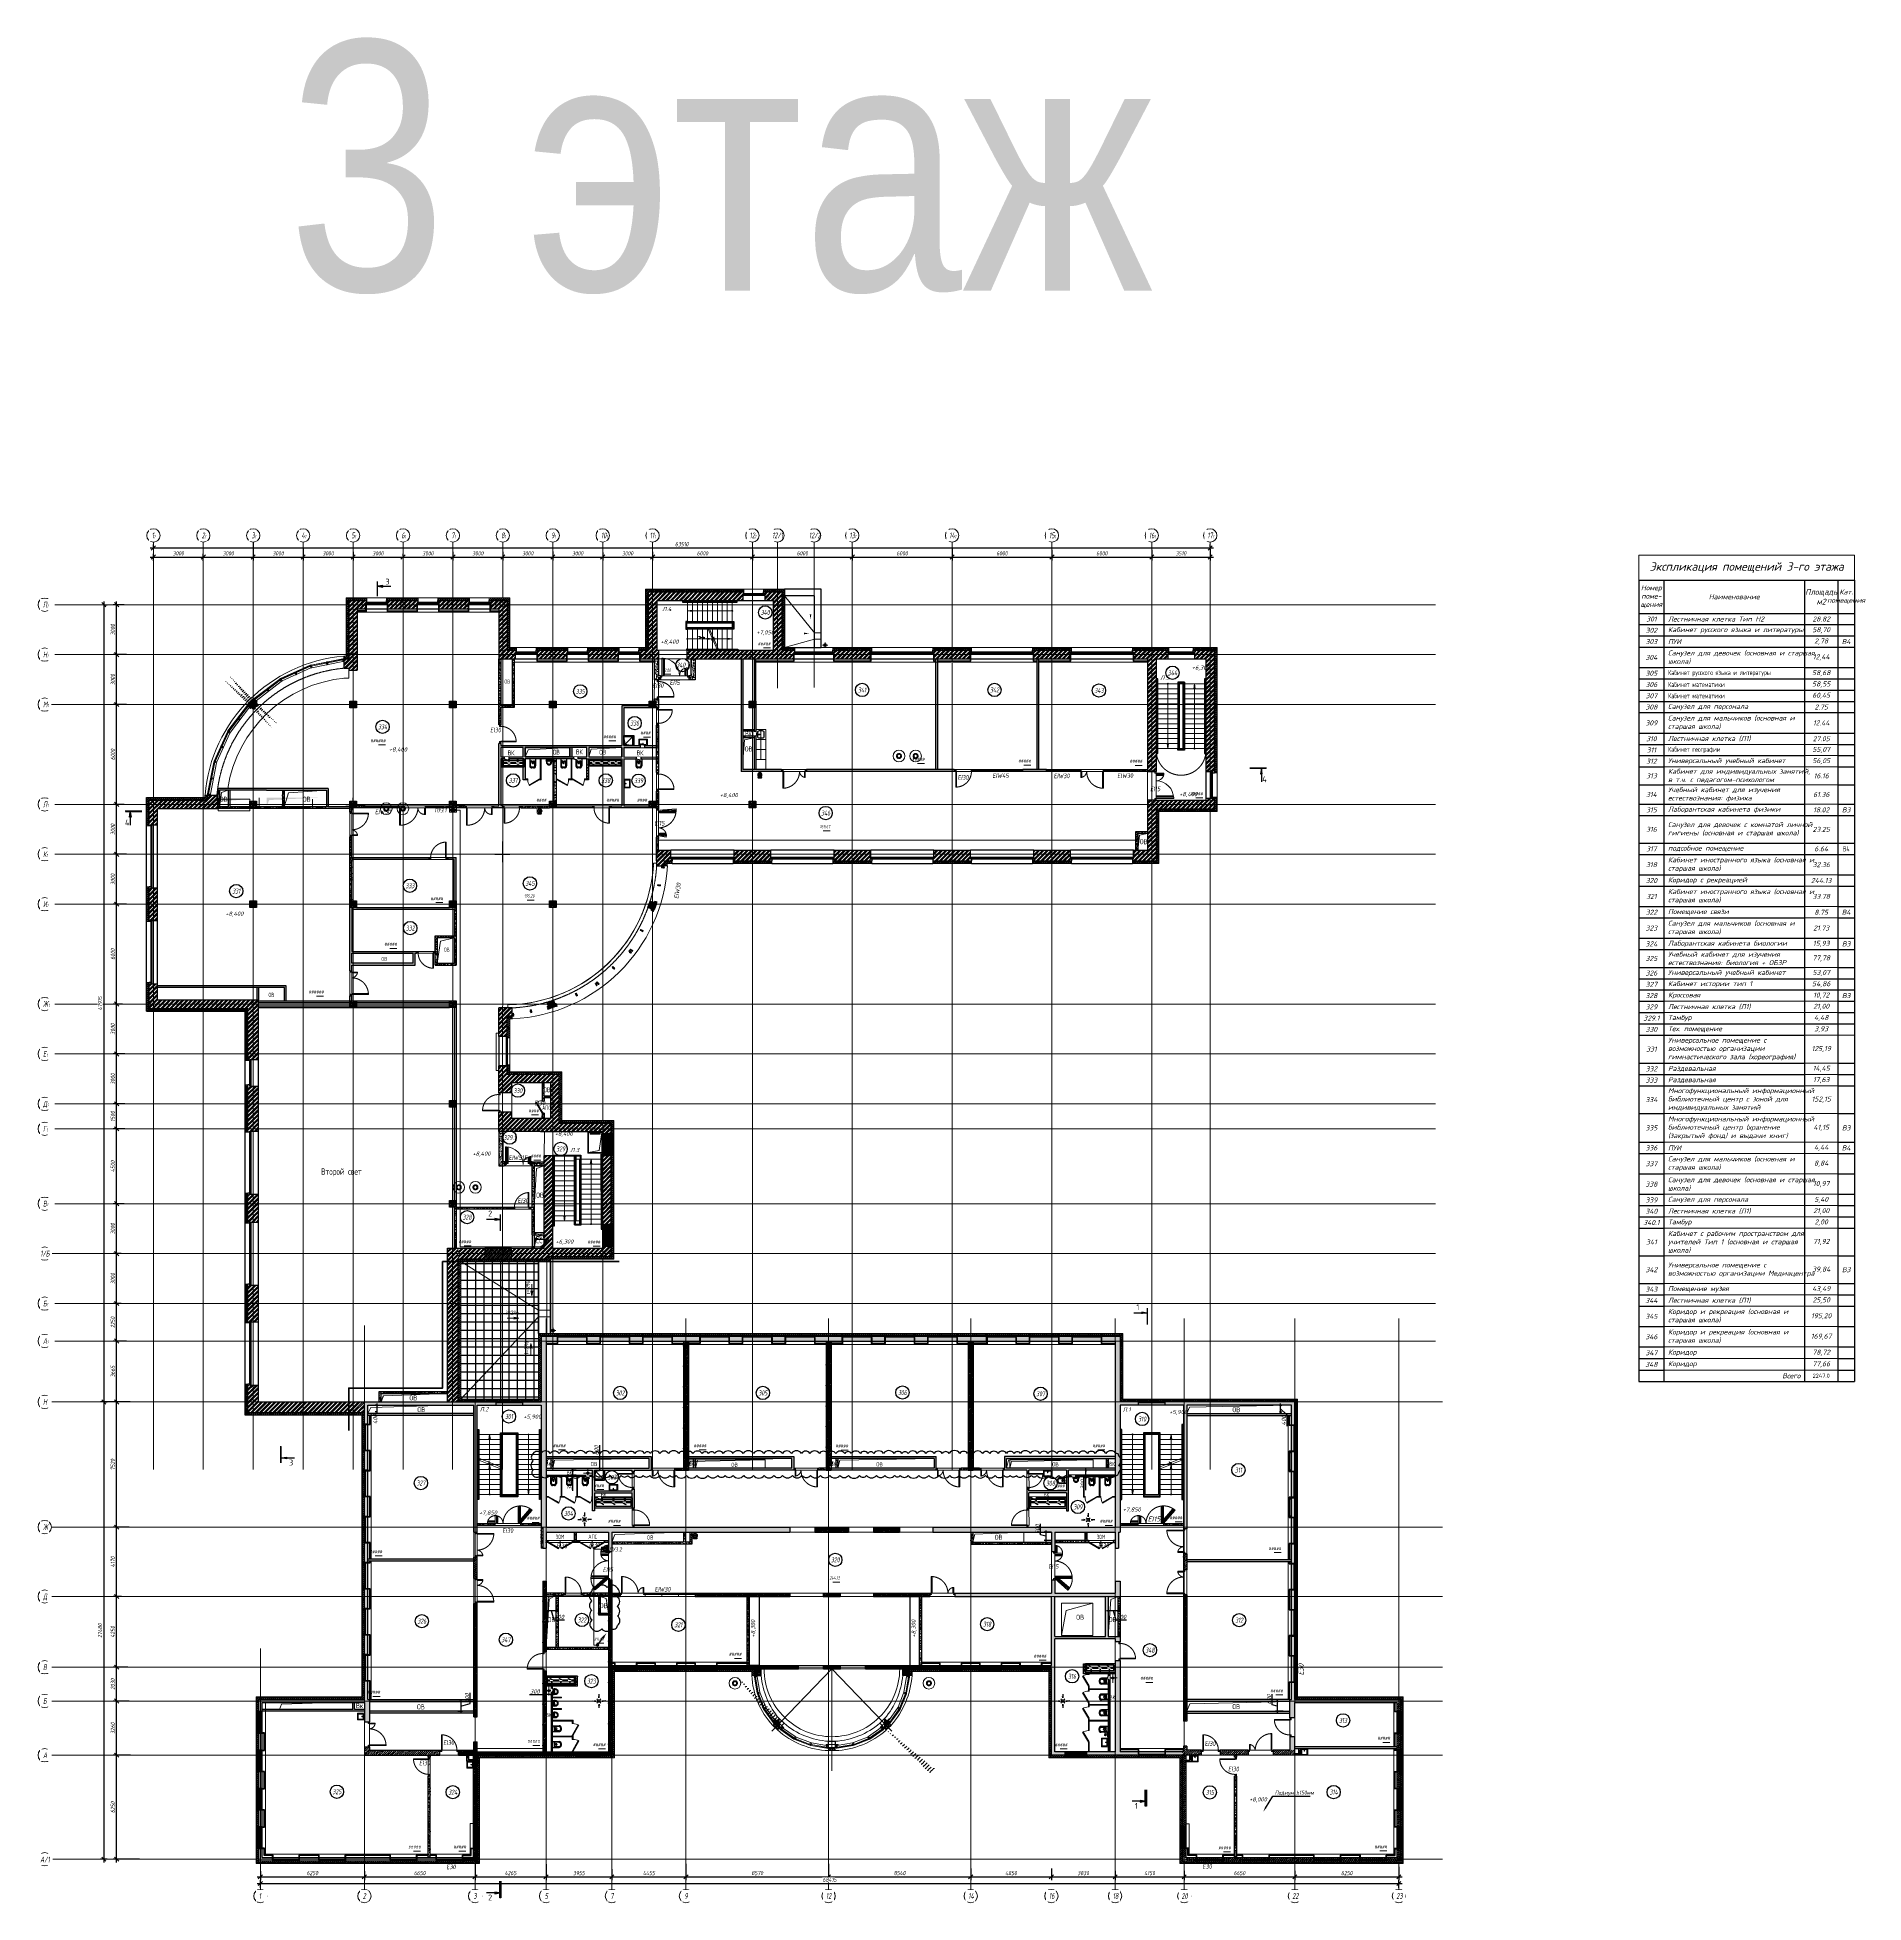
# Model space of a CAD drawing. Extents: x -7222004756 to 0, y 0 to 3849122621.
# Drawn here: x -7220944716 to -7220834957, y 3848883034 to 3848995140 of the extents above; entities that cross this region are included whole.
import ezdxf
from ezdxf import colors
from ezdxf.entities.mleader import LeaderData, LeaderLine
from ezdxf.enums import TextEntityAlignment as Align
from ezdxf.math import Vec2, Vec3

# ---------------------------------------------------------------- set-up
doc = ezdxf.new("R2010")
doc.units = 0
doc.header["$LTSCALE"] = 100
doc.header["$PDMODE"] = 1
doc.header["$PDSIZE"] = 200
for name, pattern in [('ACAD_ISO02W100', [15, 12, -3]), ('ACAD_ISO03W100', [30, 12, -18]), ('ADSK_Скрыто', [6, 3, -3]), ('ADSK_Штрих_ш3 п1_5', [4.5, 3, -1.5]), ('ADSK_Штриховая_ш2 п1', [3, 2, -1]), ('CENTER', [2, 1.25, -0.25, 0.25, -0.25]), ('DASHED', [19.05, 12.7, -6.35]), ('HIDDEN', [6, 4, -2]), ('HIDDEN2', [4.7625, 3.175, -1.5875])]:
    doc.linetypes.add(name, pattern=pattern)
doc.layers.get('Defpoints').update_dxf_attribs({"color": 42})
for name, color, linetype, lineweight in [('!!!_АР_перегородки блоки', 7, 'Continuous', 5), ('18_АР_Водостоки', 7, 'Continuous', 18), ('_TEXT', 189, 'Continuous', 30), ('_АР ТЕКСТ', 250, 'Continuous', 25), ('_ВК-К2', 214, 'Continuous', 40), ('_ВК-шахты', 3, 'Continuous', 30), ('АР_Витраж', 4, 'Continuous', 15), ('АР_ГКЛ', 250, 'Continuous', 5), ('АР_Двери', 5, 'Continuous', 18), ('АР_Двери фасада', 1, 'Continuous', 15), ('АР_Колонны', 5, 'Continuous', 30), ('АР_Колонны Штрих', 250, 'Continuous', 5), ('АР_Лестницы', 250, 'Continuous', 15), ('АР_Лестницы ограждение', 94, 'Continuous', 25), ('АР_Маркер экспликации', 239, 'Continuous', 13), ('АР_Навесной фасад', 5, 'Continuous', 5), ('АР_Номер помещения', 1, 'Continuous', 25), ('АР_Окна', 4, 'Continuous', 0), ('АР_Окна БЛОК', 250, 'Continuous', 13), ('АР_Оси', 193, 'Continuous', 9), ('АР_Оси размеры', 164, 'Continuous', 9), ('АР_Отметки', 250, 'Continuous', 15), ('АР_Перегородки витражные', 152, 'Continuous', 13), ('АР_Перегородки газоблок', 165, 'Continuous', 30), ('АР_Перегородки газоблок_Штрих', 165, 'Continuous', 5), ('АР_Перегородки сантехнические', 216, 'Continuous', 9), ('АР_Перегородки_кирпич_Штрих', 244, 'Continuous', 5), ('АР_Подоконники', 163, 'Continuous', 9), ('АР_Помещения_площадь', 19, 'Continuous', 9), ('АР_Размеры дверей', 15, 'Continuous', 0), ('АР_Разрезы', 175, 'Continuous', 9), ('АР_стены', 250, 'Continuous', 30), ('АР_Сущ Несущая стена', 202, 'Continuous', 30), ('АР_тонкая линия', 250, 'Continuous', 0), ('АР_Утеплитель', 250, 'Continuous', 9), ('АР_Шкафы ЭОМ', 1, 'Continuous', 0), ('АР_Штриховка кирпич', 250, 'Continuous', 9), ('АР_Штриховка монолит', 250, 'Continuous', 9), ('ОБОРУДОВАНИЕ', 253, 'Continuous', 5), ('перекр 0.3', 181, 'Continuous', 30), ('Подвал', 250, 'Continuous', 30), ('пунктир', 251, 'Continuous', 13), ('Размер шахт', 95, 'Continuous', 9), ('Сан.техника', 153, 'Continuous', 9), ('Сантехнические приборы', 7, 'Continuous', 9), ('СОУЭ', 3, 'Continuous', 30), ('СС_СЭС_Кабель', 180, 'Continuous', 30), ('текст', 7, 'Continuous', 15), ('ТХ_мебель передв', 250, 'Continuous', 13), ('ТХ_мебель_стац', 250, 'Continuous', 13), ('Эвакуация', 7, 'Continuous', 9)]:
    doc.layers.add(name, color=color, linetype=linetype, lineweight=lineweight)
for name, color, linetype in [('АР_Кровля дорожки', 6, 'Continuous'), ('АР_новое окно', 160, 'Continuous'), ('АР_Отверстия', 251, 'Continuous'), ('АР_Таблицы', 250, 'Continuous'), ('Стояки_СС', 20, 'Continuous'), ('Тонкая', 7, 'Continuous'), ('ТХ_ВК_оборуд.ТХ', 250, 'Continuous'), ('ТХ_ВК_трапы', 5, 'Continuous'), ('ТХ_дозаторы', 7, 'Continuous'), ('ТХ_обор_бытовое', 14, 'Continuous'), ('ТХ_подиум скрыть', 7, 'Continuous'), ('ТХ_размеры', 240, 'Continuous'), ('ТХ_сантехника', 253, 'Continuous')]:
    doc.layers.add(name, color=color, linetype=linetype)
doc.layers.add('АР_ПБ_Двери', color=7, linetype='Continuous', lineweight=15, true_color=0xdb0000)
doc.layers.add('Граница ПБ', color=7, linetype='Continuous', lineweight=80, true_color=0xf60404)
doc.layers.get('АР_Размеры дверей').off()
doc.layers.get('Тонкая').off()
doc.styles.add('Arial', font='ARIALN.TTF')
doc.styles.add('DEN', font='isocpeui.ttf', dxfattribs={"width": 0.8, "height": 300})
doc.styles.add('ICOCPEUR', font='isocpeur.ttf')
doc.styles.add('ISOCPEUR', font='isocpeui.ttf', dxfattribs={"height": 250})
doc.styles.add('ISOCPEUR_2', font='isocpeur.ttf', dxfattribs={"width": 0.9, "height": 300})
doc.styles.add('METRO-STYLE', font='isocpeur.ttf', dxfattribs={"width": 0.9, "oblique": 15})
doc.styles.get("Standard").update_dxf_attribs({"font": 'arial.ttf'})
doc.styles.add('Архитект', font='isocpeur.ttf', dxfattribs={"width": 0.8, "oblique": 8})
doc.styles.add('ГОСТ 2.304', font='CS_Gost2304.shx', dxfattribs={"oblique": 10})
doc.dimstyles.new('R_100', dxfattribs={"dimtxt": 270, "dimasz": 120, "dimexe": 100, "dimexo": 0, "dimgap": 60, "dimtad": 1, "dimdec": 0, "dimrnd": 5, "dimzin": 0, "dimdsep": 46, "dimtxsty": 'ISOCPEUR', "dimblk": 'ARCHTICK', "dimcen": 0, "dimdle": 100, "dimclrd": 256, "dimclre": 256, "dimclrt": 256, "dimadec": 0, "dimazin": 0, "dimtfac": 2, "dimtdec": 0, "dimtofl": 0, "dimtmove": 1, "dimatfit": 3, "dimfxl": 1, "dimtvp": 3, "dimtolj": 1, "dimtzin": 0, "dimarcsym": 0})
doc.dimstyles.new('СПДС', dxfattribs={"dimscale": 100, "dimtxt": 2.5, "dimasz": 2.5, "dimexe": 2, "dimexo": 0.625, "dimgap": 1, "dimtad": 1, "dimdec": 0, "dimrnd": 5, "dimtxsty": 'ГОСТ 2.304', "dimblk": 'OBLIQUE', "dimblk1": 'OBLIQUE', "dimblk2": 'OBLIQUE', "dimcen": 2.5, "dimdle": 2, "dimadec": 0, "dimazin": 2, "dimtfac": 0.75, "dimtdec": 4, "dimtmove": 1, "dimatfit": 3, "dimfxl": 1, "dimtfill": 1, "dimtolj": 1, "dimarcsym": 1})
pattern_1 = [(50, (-7220989381.45, 3848830440.07), (215.17805, -18.82564), [22.5, -247.5]), (355, (-7220989381.45, 3848830440.07), (-41.6254, 225.65764), [18, -198]), (100.45144, (-7220989363.52, 3848830438.5), (173.55265, 206.832), [19.12206, -210.34263]), (46.1842, (-7220989381.45, 3848830500.07), (320.1724, -49.6558), [33.75, -371.25]), (96.63564, (-7220989354.77, 3848830495.93), (280.3986, 292.2356), [28.6831, -315.5141]), (351.18416, (-7220989381.45, 3848830500.07), (280.3986, 292.2356), [27, -297]), (21, (-7220989351.45, 3848830485.07), (179.07212, -120.78567), [22.5, -247.5]), (326, (-7220989351.45, 3848830485.07), (72.9946, 217.545), [18, -198]), (71.45144, (-7220989336.52, 3848830475), (252.06671, 96.75935), [19.12206, -210.34263]), (37.5, (-7220989381.45, 3848830440.07), (3.647957, 99.868156), [0, -195.6, 0, -201, 0, -198.75]), (7.5, (-7220989381.45, 3848830440.07), (78.92086, 118.323514), [0, -114.6, 0, -191.1, 0, -75.75]), (327.5, (-7220989448.35, 3848830440.07), (160.14673, -6.76646), [0, -75, 0, -234, 0, -310.5]), (317.5, (-7220989478.35, 3848830440.07), (174.95585, 30.0315), [0, -97.5, 0, -155.4, 0, -220.5])]
pattern_2 = [(50, (-7220989226.45, 3848830440.07), (215.17805, -18.82564), [22.5, -247.5]), (355, (-7220989226.45, 3848830440.07), (-41.6254, 225.65764), [18, -198]), (100.45144, (-7220989208.52, 3848830438.5), (173.55265, 206.832), [19.12206, -210.34263]), (46.1842, (-7220989226.45, 3848830500.07), (320.1724, -49.6558), [33.75, -371.25]), (96.63564, (-7220989199.77, 3848830495.93), (280.3986, 292.2356), [28.6831, -315.5141]), (351.18416, (-7220989226.45, 3848830500.07), (280.3986, 292.2356), [27, -297]), (21, (-7220989196.45, 3848830485.07), (179.07212, -120.78567), [22.5, -247.5]), (326, (-7220989196.45, 3848830485.07), (72.9946, 217.545), [18, -198]), (71.45144, (-7220989181.52, 3848830475), (252.0667, 96.75935), [19.12206, -210.34263]), (37.5, (-7220989226.45, 3848830440.07), (3.647957, 99.868156), [0, -195.6, 0, -201, 0, -198.75]), (7.5, (-7220989226.45, 3848830440.07), (78.92086, 118.32351), [0, -114.6, 0, -191.1, 0, -75.75]), (327.5, (-7220989293.35, 3848830440.07), (160.14673, -6.76646), [0, -75, 0, -234, 0, -310.5]), (317.5, (-7220989323.35, 3848830440.07), (174.95585, 30.0315), [0, -97.5, 0, -155.4, 0, -220.5])]
pattern_3 = [(45, (-7221883118.7, 3848994866.93), (-132.58252, 132.58252), []), (45, (-7221883030.31, 3848994866.93), (-132.58252, 132.58252), [])]
pattern_4 = [(45, (-7221915268.7, 3848994866.93), (-132.58252, 132.58252), []), (45, (-7221915180.31, 3848994866.93), (-132.58252, 132.58252), [])]
pattern_5 = [(45, (-7221882985.65, 3848995262.86), (-132.58252, 132.58252), []), (45, (-7221882897.26, 3848995262.86), (-132.58252, 132.58252), [])]
pattern_6 = [(45, (-7220989381.45, 3848830440.07), (-88.38835, 88.38835), []), (45, (-7220989293.06, 3848830440.07), (-88.38835, 88.38835), [156.25, -31.25, 0, -31.25])]
pattern_7 = [(45, (-7221882896.8, 3848995645.65), (-123.743687, 123.743687), []), (45, (-7221882773.05, 3848995645.65), (-123.743687, 123.743687), [218.75, -43.75, 0, -43.75])]
pattern_8 = [(50, (-7220989481.45, 3848830440.07), (215.17805, -18.82564), [22.5, -247.5]), (355, (-7220989481.45, 3848830440.07), (-41.6254, 225.65764), [18, -198]), (100.45144, (-7220989463.52, 3848830438.5), (173.55265, 206.832), [19.12206, -210.34263]), (46.1842, (-7220989481.45, 3848830500.07), (320.1724, -49.6558), [33.75, -371.25]), (96.63564, (-7220989454.77, 3848830495.93), (280.3986, 292.2356), [28.6831, -315.5141]), (351.18416, (-7220989481.45, 3848830500.07), (280.3986, 292.2356), [27, -297]), (21, (-7220989451.45, 3848830485.07), (179.07212, -120.78567), [22.5, -247.5]), (326, (-7220989451.45, 3848830485.07), (72.9946, 217.545), [18, -198]), (71.45144, (-7220989436.52, 3848830475), (252.0667, 96.75935), [19.12206, -210.34263]), (37.5, (-7220989481.45, 3848830440.07), (3.647957, 99.868156), [0, -195.6, 0, -201, 0, -198.75]), (7.5, (-7220989481.45, 3848830440.07), (78.92086, 118.32351), [0, -114.6, 0, -191.1, 0, -75.75]), (327.5, (-7220989548.35, 3848830440.07), (160.14673, -6.76646), [0, -75, 0, -234, 0, -310.5]), (317.5, (-7220989578.35, 3848830440.07), (174.95585, 30.0315), [0, -97.5, 0, -155.4, 0, -220.5])]
pattern_9 = [(45, (-7221876405.62, 3848934799.28), (-61.871843, 61.871843), []), (135, (-7221876405.62, 3848934799.28), (-61.871843, -61.871843), [])]
pattern_10 = [(50, (-7220989661.45, 3848830440.07), (215.17805, -18.82564), [22.5, -247.5]), (355, (-7220989661.45, 3848830440.07), (-41.6254, 225.65764), [18, -198]), (100.45144, (-7220989643.52, 3848830438.5), (173.55265, 206.832), [19.12206, -210.34263]), (46.1842, (-7220989661.45, 3848830500.07), (320.1724, -49.6558), [33.75, -371.25]), (96.63564, (-7220989634.77, 3848830495.93), (280.3986, 292.2356), [28.6831, -315.5141]), (351.18416, (-7220989661.45, 3848830500.07), (280.3986, 292.2356), [27, -297]), (21, (-7220989631.45, 3848830485.07), (179.07212, -120.78567), [22.5, -247.5]), (326, (-7220989631.45, 3848830485.07), (72.9946, 217.545), [18, -198]), (71.45144, (-7220989616.52, 3848830475), (252.0667, 96.75935), [19.12206, -210.34263]), (37.5, (-7220989661.45, 3848830440.07), (3.647957, 99.868156), [0, -195.6, 0, -201, 0, -198.75]), (7.5, (-7220989661.45, 3848830440.07), (78.92086, 118.32351), [0, -114.6, 0, -191.1, 0, -75.75]), (327.5, (-7220989728.35, 3848830440.07), (160.14673, -6.76646), [0, -75, 0, -234, 0, -310.5]), (317.5, (-7220989758.35, 3848830440.07), (174.95585, 30.0315), [0, -97.5, 0, -155.4, 0, -220.5])]
pattern_11 = [(50, (-7220989381.45, 3848830340.07), (215.17805, -18.82564), [22.5, -247.5]), (355, (-7220989381.45, 3848830340.07), (-41.6254, 225.65764), [18, -198]), (100.45144, (-7220989363.52, 3848830338.5), (173.55265, 206.832), [19.12206, -210.34263]), (46.1842, (-7220989381.45, 3848830400.07), (320.1724, -49.6558), [33.75, -371.25]), (96.63564, (-7220989354.77, 3848830395.93), (280.3986, 292.2356), [28.6831, -315.5141]), (351.18416, (-7220989381.45, 3848830400.07), (280.3986, 292.2356), [27, -297]), (21, (-7220989351.45, 3848830385.07), (179.07212, -120.78567), [22.5, -247.5]), (326, (-7220989351.45, 3848830385.07), (72.9946, 217.545), [18, -198]), (71.45144, (-7220989336.52, 3848830375), (252.0667, 96.75935), [19.12206, -210.34263]), (37.5, (-7220989381.45, 3848830340.07), (3.647957, 99.868156), [0, -195.6, 0, -201, 0, -198.75]), (7.5, (-7220989381.45, 3848830340.07), (78.92086, 118.32351), [0, -114.6, 0, -191.1, 0, -75.75]), (327.5, (-7220989448.35, 3848830340.07), (160.14673, -6.76646), [0, -75, 0, -234, 0, -310.5]), (317.5, (-7220989478.35, 3848830340.07), (174.95585, 30.0315), [0, -97.5, 0, -155.4, 0, -220.5])]
pattern_12 = [(50, (-7220989381.45, 3848830540.07), (215.17805, -18.82564), [22.5, -247.5]), (355, (-7220989381.45, 3848830540.07), (-41.6254, 225.65764), [18, -198]), (100.45144, (-7220989363.52, 3848830538.5), (173.55265, 206.832), [19.12206, -210.34263]), (46.1842, (-7220989381.45, 3848830600.07), (320.1724, -49.6558), [33.75, -371.25]), (96.63564, (-7220989354.77, 3848830595.93), (280.3986, 292.2356), [28.6831, -315.5141]), (351.18416, (-7220989381.45, 3848830600.07), (280.3986, 292.2356), [27, -297]), (21, (-7220989351.45, 3848830585.07), (179.07212, -120.78567), [22.5, -247.5]), (326, (-7220989351.45, 3848830585.07), (72.9946, 217.545), [18, -198]), (71.45144, (-7220989336.52, 3848830575), (252.0667, 96.75935), [19.12206, -210.34263]), (37.5, (-7220989381.45, 3848830540.07), (3.647957, 99.868156), [0, -195.6, 0, -201, 0, -198.75]), (7.5, (-7220989381.45, 3848830540.07), (78.92086, 118.32351), [0, -114.6, 0, -191.1, 0, -75.75]), (327.5, (-7220989448.35, 3848830540.07), (160.14673, -6.76646), [0, -75, 0, -234, 0, -310.5]), (317.5, (-7220989478.35, 3848830540.07), (174.95585, 30.0315), [0, -97.5, 0, -155.4, 0, -220.5])]
pattern_13 = [(50, (-7220989381.45, 3848830660.07), (215.17805, -18.82564), [22.5, -247.5]), (355, (-7220989381.45, 3848830660.07), (-41.6254, 225.65764), [18, -198]), (100.45144, (-7220989363.52, 3848830658.5), (173.55265, 206.832), [19.12206, -210.34263]), (46.1842, (-7220989381.45, 3848830720.07), (320.1724, -49.6558), [33.75, -371.25]), (96.63564, (-7220989354.77, 3848830715.94), (280.3986, 292.2356), [28.6831, -315.5141]), (351.18416, (-7220989381.45, 3848830720.07), (280.3986, 292.2356), [27, -297]), (21, (-7220989351.45, 3848830705.07), (179.07212, -120.78567), [22.5, -247.5]), (326, (-7220989351.45, 3848830705.07), (72.9946, 217.545), [18, -198]), (71.45144, (-7220989336.52, 3848830695), (252.0667, 96.75935), [19.12206, -210.34263]), (37.5, (-7220989381.45, 3848830660.074), (3.647957, 99.868156), [0, -195.6, 0, -201, 0, -198.75]), (7.5, (-7220989381.45, 3848830660.07), (78.92086, 118.32351), [0, -114.6, 0, -191.1, 0, -75.75]), (327.5, (-7220989448.35, 3848830660.074), (160.14673, -6.76646), [0, -75, 0, -234, 0, -310.5]), (317.5, (-7220989478.35, 3848830660.07), (174.95585, 30.0315), [0, -97.5, 0, -155.4, 0, -220.5])]
pattern_14 = [(335.76716334, (-69115.3163, 318510.941), (0.651582564, 1.447617495), []), (65.76716334, (-69115.3163, 318510.941), (-1.447617495, 0.651582564), [])]
pattern_15 = [(45, (-7220854443.31, 3848830440.07), (-61.87184, 61.87184), []), (135, (-7220854443.31, 3848830440.07), (-61.87184, -61.87184), [])]
pattern_16 = [(90, (-7220854443.31, 3848830440.07), (-87.5, 0), []), (180, (-7220854443.31, 3848830440.07), (-7e-15, -87.5), [])]
pattern_17 = [(56.05056814, (-325577.5326, -14427.2012), (-1.316880117, 0.886556827), []), (146.05056814, (-325577.5326, -14427.2012), (-0.886556827, -1.316880117), [])]
pattern_18 = [(56.05056814, (-325621.266, -14412.0042), (-1.316880117, 0.886556827), []), (146.05056814, (-325621.266, -14412.0042), (-0.886556827, -1.316880117), [])]

# ---------------------------------------------------------------- blocks, each defined once
blk = doc.blocks.new('*U494')
at = {"color": 8}
for points in [[(0, 0), (0, -80), (55, -80), (55, 0), (0, 0)], [(55, -80), (55, 0), (115, 0), (115, -40), (100, -40), (100, -80), (55, -80)], [(1075, -80), (1075, 0), (1015, 0), (1015, -40), (1030, -40), (1030, -80), (1075, -80)], [(1130, 0), (1130, -80), (1075, -80), (1075, 0), (1130, 0)]]:
    blk.add_lwpolyline(points, dxfattribs=at)
blk.add_lwpolyline([(100, -80), (100, -1010), (140, -1010), (140, -80)], close=True, dxfattribs=at)
at = {"color": 8, "linetype": 'ACAD_ISO03W100', "ltscale": 3}
blk.add_arc((100, -80), 930, 270, 0, dxfattribs=at)
blk = doc.blocks.new('*U65')
at = {"color": 8}
for p, q in [((0, 0), (0, -50)), ((700, 0), (700, -50))]:
    blk.add_line(p, q, dxfattribs=at)
blk.add_lwpolyline([(0, 0), (606, 350), (628, 312), (22, -38)], close=True, dxfattribs=at)
blk.add_arc((0, 0), 700, 0, 30, dxfattribs=at)
blk = doc.blocks.new('*U472')
at = {"color": 8}
for points in [[(0, 0), (0, 80), (55, 80), (55, 0), (0, 0)], [(55, 80), (55, 0), (115, 0), (115, 40), (100, 40), (100, 80), (55, 80)], [(1075, 80), (1075, 0), (1015, 0), (1015, 40), (1030, 40), (1030, 80), (1075, 80)], [(1130, 0), (1130, 80), (1075, 80), (1075, 0), (1130, 0)]]:
    blk.add_lwpolyline(points, dxfattribs=at)
blk.add_lwpolyline([(100, 80), (100, 1010), (140, 1010), (140, 80)], close=True, dxfattribs=at)
at = {"color": 8, "linetype": 'ACAD_ISO03W100', "ltscale": 3}
blk.add_arc((100, 80), 930, 0, 90, dxfattribs=at)
blk = doc.blocks.new('Полуторная_на лестницу')
at = {"color": 8}
for points in [[(0, 0), (0, 80), (20, 80), (20, 0), (0, 0)], [(20, 80), (20, 0), (90, 0), (90, 30), (75, 30), (75, 80), (20, 80)], [(1480, 80), (1480, 0), (1410, 0), (1410, 30), (1425, 30), (1425, 80), (1480, 80)], [(1500, 0), (1500, 80), (1480, 80), (1480, 0), (1500, 0)]]:
    blk.add_lwpolyline(points, dxfattribs=at)
for points in [[(75, 80), (75, 1080), (125, 1080), (125, 80)], [(1375, 430), (1375, 80), (1425, 80), (1425, 430)]]:
    blk.add_lwpolyline(points, close=True, dxfattribs=at)
at = {"color": 8, "linetype": 'ACAD_ISO03W100', "ltscale": 3}
for centre, radius, start, end in [((75, 80), 1000, 0, 90), ((1465, 40), 392, 95.90754, 174.09246)]:
    blk.add_arc(centre, radius, start, end, dxfattribs=at)
blk = doc.blocks.new('*U77')
at = {"color": 8}
for p, q in [((-700, 0), (-700, 50)), ((0, 0), (0, 50))]:
    blk.add_line(p, q, dxfattribs=at)
blk.add_lwpolyline([(0, 0), (-606, -350), (-628, -312), (-22, 38)], close=True, dxfattribs=at)
blk.add_arc((0, 0), 700, 180, 210, dxfattribs=at)
blk = doc.blocks.new('*T835')
at = {"layer": 'Defpoints', "color": 8, "linetype": 'ByBlock', "lineweight": 0, "transparency": 16777216}
for p, q in [((0, 0), (12955, 0)), ((0, 0), (0, -1500)), ((12955, 0), (12955, -1500))]:
    blk.add_line(p, q, dxfattribs=at)
at = {"layer": 'АР_Таблицы', "color": 8, "linetype": 'ByBlock', "lineweight": 30, "transparency": 16777216}
for p, q in [((0, -1500), (12955, -1500)), ((0, -1500), (0, -49656)), ((1500, -1500), (1500, -49656)), ((9955, -1500), (9955, -49656)), ((11955, -1500), (11955, -49656)), ((12955, -1500), (12955, -49656)), ((0, -3500), (12955, -3500)), ((0, -49656), (12955, -49656))]:
    blk.add_line(p, q, dxfattribs=at)
at = {"layer": 'АР_Таблицы', "color": 8, "linetype": 'ByBlock', "lineweight": -2, "transparency": 16777216}
for p, q in [((0, -4177), (12955, -4177)), ((0, -4854), (12955, -4854)), ((0, -5531), (12955, -5531)), ((0, -6758), (1500, -6758)), ((0, -7435), (12955, -7435)), ((9955, -6758), (12955, -6758)), ((0, -8112), (12955, -8112)), ((0, -8788), (12955, -8788)), ((0, -9465), (12955, -9465)), ((0, -10692), (12955, -10692)), ((0, -11369), (1500, -11369)), ((0, -12046), (9955, -12046)), ((11955, -11369), (12955, -11369)), ((11955, -12046), (12955, -12046)), ((0, -12723), (1500, -12723)), ((11955, -12723), (12955, -12723)), ((0, -13800), (1500, -13800)), ((11955, -13800), (12955, -13800)), ((0, -14967), (9955, -14967)), ((0, -15644), (12955, -15644)), ((11955, -14967), (12955, -14967)), ((0, -17311), (12955, -17311)), ((0, -17988), (12955, -17988)), ((0, -19215), (9955, -19215)), ((0, -19892), (9955, -19892)), ((11955, -19215), (12955, -19215)), ((11955, -19892), (12955, -19892)), ((0, -21119), (9955, -21119)), ((11955, -21119), (12955, -21119)), ((0, -21796), (9955, -21796)), ((11955, -21796), (12955, -21796)), ((0, -23023), (12955, -23023)), ((0, -23699), (12955, -23699)), ((0, -24776), (9955, -24776)), ((0, -25453), (12955, -25453)), ((11955, -24776), (12955, -24776)), ((0, -26130), (12955, -26130)), ((0, -26807), (1500, -26807)), ((11955, -26807), (12955, -26807)), ((0, -27484), (1500, -27484)), ((11955, -27484), (12955, -27484)), ((0, -28161), (12955, -28161)), ((0, -28838), (9955, -28838)), ((0, -30535), (9955, -30535)), ((0, -31212), (9955, -31212)), ((11955, -30535), (12955, -30535)), ((11955, -31212), (12955, -31212)), ((0, -31889), (9955, -31889)), ((11955, -31889), (12955, -31889)), ((0, -33556), (1500, -33556)), ((11955, -33556), (12955, -33556)), ((0, -35283), (1500, -35283)), ((11955, -35283), (12955, -35283)), ((0, -35959), (1500, -35959)), ((11955, -35959), (12955, -35959)), ((0, -37186), (1500, -37186)), ((11955, -37186), (12955, -37186)), ((0, -38413), (1500, -38413)), ((0, -39090), (1500, -39090)), ((11955, -38413), (12955, -38413)), ((11955, -39090), (12955, -39090)), ((0, -39767), (1500, -39767)), ((11955, -39767), (12955, -39767)), ((0, -40444), (1500, -40444)), ((11955, -40444), (12955, -40444)), ((0, -42111), (1500, -42111)), ((11955, -42111), (12955, -42111)), ((0, -43778), (1500, -43778)), ((0, -44455), (1500, -44455)), ((11955, -43778), (12955, -43778)), ((11955, -44455), (12955, -44455)), ((0, -45132), (1500, -45132)), ((11955, -45132), (12955, -45132)), ((0, -46359), (1500, -46359)), ((11955, -46359), (12955, -46359)), ((0, -47586), (1500, -47586)), ((11955, -47586), (12955, -47586)), ((0, -48283), (1500, -48283)), ((0, -48979), (1500, -48979)), ((11955, -48283), (12955, -48283)), ((11955, -48979), (12955, -48979))]:
    blk.add_line(p, q, dxfattribs=at)
at = {"layer": 'АР_Таблицы', "color": 8, "linetype": 'ByBlock', "lineweight": 9, "transparency": 16777216}
for p, q in [((1500, -6758), (9955, -6758)), ((1500, -11369), (11955, -11369)), ((9955, -12046), (11955, -12046)), ((1500, -12723), (11955, -12723)), ((1500, -13800), (11955, -13800)), ((9955, -14967), (11955, -14967)), ((9955, -19215), (11955, -19215)), ((9955, -19892), (11955, -19892)), ((9955, -21119), (11955, -21119)), ((9955, -21796), (11955, -21796)), ((9955, -24776), (11955, -24776)), ((1500, -26807), (11955, -26807)), ((1500, -27484), (11955, -27484)), ((9955, -28838), (12955, -28838)), ((9955, -30535), (11955, -30535)), ((9955, -31212), (11955, -31212)), ((9955, -31889), (11955, -31889)), ((1500, -33556), (11955, -33556)), ((1500, -35283), (11955, -35283)), ((1500, -35959), (11955, -35959)), ((1500, -37186), (11955, -37186)), ((1500, -38413), (11955, -38413)), ((1500, -39090), (11955, -39090)), ((1500, -39767), (11955, -39767)), ((1500, -40444), (11955, -40444)), ((1500, -42111), (11955, -42111)), ((1500, -43778), (11955, -43778)), ((1500, -44455), (11955, -44455)), ((1500, -45132), (11955, -45132)), ((1500, -46359), (11955, -46359)), ((1500, -47586), (11955, -47586)), ((1500, -48283), (11955, -48283)), ((1500, -48979), (11955, -48979))]:
    blk.add_line(p, q, dxfattribs=at)
at = {"layer": 'АР_Таблицы', "color": 8, "transparency": 16777216}
for s, insert, char_height, width, attachment_point, style in [('Экспликация помещений 3-го этажа', (6477, -750), 500, 12854.8, 5, 'ISOCPEUR'), ('Номер поме- щения', (750, -2500), 300, 1400, 5, 'ISOCPEUR'), ('Площадь м2', (10955, -2500), 350, 1900, 5, 'ISOCPEUR'), ('Кат. помещения', (12455, -2500), 300, 900, 5, 'ISOCPEUR'), ('Наименование', (5727, -2500), 300, 8354.8, 5, 'ISOCPEUR'), ('302', (750, -4515), 300, 1223.08, 5, 'ISOCPEUR'), ('301', (750, -3838), 300, 1223.08, 5, 'ISOCPEUR'), ('Лестничная клетка Тип Н2', (1750, -3838), 300, 7954.8, 4, 'ISOCPEUR'), ('Кабинет русского языка и литературы', (1750, -4515), 300, 7954.8, 4, 'ISOCPEUR'), ('28.82', (10955, -3838), 300, 1500, 5, 'ISOCPEUR'), ('58,70', (10955, -4515), 300, 1500, 5, 'ISOCPEUR'), ('303', (750, -5192), 300, 1223.08, 5, 'ISOCPEUR'), ('ПУИ', (1750, -5192), 300, 7954.8, 4, 'ISOCPEUR'), ('2,78', (10955, -5192), 300, 1500, 5, 'ISOCPEUR'), ('{\\C8;В4}', (12455, -5192), 300, 900, 5, 'ISOCPEUR'), ('304', (750, -6144), 300, 1223.08, 5, 'ISOCPEUR'), ('Санузел для девочек (основная и старшая школа)', (1750, -6144), 300, 7954.8, 4, 'ISOCPEUR'), ('12,44', (10955, -6144), 300, 1500, 5, 'ISOCPEUR'), ('305', (750, -7096), 300, 1223.08, 5, 'ISOCPEUR'), ('306', (750, -7773), 300, 1223.08, 5, 'ISOCPEUR'), ('{\\Q0;\\W0.7;Кабинет русского языка и литературы}', (1750, -7096), 300, 7954.8, 4, 'Архитект'), ('{\\Q0;\\W0.7;Кабинет математики}', (1750, -7773), 300, 7954.8, 4, 'Архитект'), ('58,68', (10955, -7096), 300, 1500, 5, 'ISOCPEUR'), ('58,55', (10955, -7773), 300, 1500, 5, 'ISOCPEUR'), ('307', (750, -8450), 300, 1223.08, 5, 'ISOCPEUR'), ('{\\Q0;\\W0.7;Кабинет математики}', (1750, -8450), 300, 7954.8, 4, 'Архитект'), ('Санузел для персонала', (1750, -9127), 300, 7954.8, 4, 'ISOCPEUR'), ('60,45', (10955, -8450), 300, 1500, 5, 'ISOCPEUR'), ('308', (750, -9127), 300, 1223.08, 5, 'ISOCPEUR'), ('309', (750, -10079), 300, 1223.08, 5, 'ISOCPEUR'), ('Санузел для мальчиков (основная и старшая школа)', (1750, -10079), 300, 7954.8, 4, 'ISOCPEUR'), ('12.44', (10955, -10079), 300, 1500, 5, 'ISOCPEUR'), ('2.75', (10955, -9127), 300, 1500, 5, 'ISOCPEUR'), ('310', (750, -11031), 300, 1223.08, 5, 'ISOCPEUR'), ('Лестничная клетка (Л1)', (1750, -11031), 300, 7954.8, 4, 'ISOCPEUR'), ('27.05', (10955, -11031), 300, 1500, 5, 'ISOCPEUR'), ('312', (750, -12385), 300, 1223.08, 5, 'ISOCPEUR'), ('311', (750, -11708), 300, 1223.08, 5, 'ISOCPEUR'), ('Универсальный учебный кабинет', (1750, -12385), 300, 7954.8, 4, 'ISOCPEUR'), ('{\\Q0;\\W0.7;Кабинет географии}', (1750, -11708), 300, 7954.8, 4, 'Архитект'), ('56,05', (10955, -12385), 300, 1500, 5, 'ISOCPEUR'), ('55,07', (10955, -11708), 300, 1500, 5, 'ISOCPEUR'), ('313', (750, -13262), 300, 1223.08, 5, 'ISOCPEUR'), ('Кабинет для индивидуальных занятий, в т.ч. с педагогом-психологом', (1750, -13262), 300, 7954.8, 4, 'ISOCPEUR'), ('16.16', (10955, -13262), 300, 1500, 5, 'ISOCPEUR'), ('314', (750, -14384), 300, 1223.08, 5, 'ISOCPEUR'), ('Учебный кабинет для изучения естествознания: физика', (1750, -14384), 300, 7954.8, 4, 'ISOCPEUR'), ('61.36', (10955, -14384), 300, 1500, 5, 'ISOCPEUR'), ('315', (750, -15306), 300, 1223.08, 5, 'ISOCPEUR'), ('Лаборантская кабинета физики', (1750, -15306), 300, 7954.8, 4, 'ISOCPEUR'), ('18.02', (10955, -15306), 300, 1500, 5, 'ISOCPEUR'), ('{\\C8;В3}', (12455, -15306), 300, 900, 5, 'ISOCPEUR'), ('316', (750, -16478), 300, 1223.08, 5, 'ISOCPEUR'), ('Санузел для девочек с комнатой личной гигиены (основная и старшая школа)', (1750, -16478), 300, 7954.8, 4, 'ISOCPEUR'), ('23.25', (10955, -16478), 300, 1500, 5, 'ISOCPEUR'), ('317', (750, -17649), 300, 1223.08, 5, 'ISOCPEUR'), ('подсобное помещение', (1750, -17649), 300, 7954.8, 4, 'ISOCPEUR'), ('6.64', (10955, -17649), 300, 1500, 5, 'ISOCPEUR'), ('{\\Q0;\\W0.7;\\C8;В4}', (12455, -17649), 300, 900, 5, 'Архитект'), ('318', (750, -18601), 300, 1223.08, 5, 'ISOCPEUR'), ('Кабинет иностранного языка (основная и старшая школа)', (1750, -18601), 300, 7954.8, 4, 'ISOCPEUR'), ('32.36', (10955, -18601), 300, 1500, 5, 'ISOCPEUR'), ('320', (750, -19553), 300, 1223.08, 5, 'ISOCPEUR'), ('Кабинет иностранного языка (основная и старшая школа)', (1750, -20505), 300, 7954.8, 4, 'ISOCPEUR'), ('Коридор с рекреацией', (1750, -19553), 300, 7954.8, 4, 'ISOCPEUR'), ('244.13', (10955, -19553), 300, 1500, 5, 'ISOCPEUR'), ('321', (750, -20505), 300, 1223.08, 5, 'ISOCPEUR'), ('Помещение связи', (1750, -21457), 300, 7954.8, 4, 'ISOCPEUR'), ('33.78', (10955, -20505), 300, 1500, 5, 'ISOCPEUR'), ('323', (750, -22409), 300, 1223.08, 5, 'ISOCPEUR'), ('322', (750, -21457), 300, 1223.08, 5, 'ISOCPEUR'), ('Санузел для мальчиков (основная и старшая школа)', (1750, -22409), 300, 7954.8, 4, 'ISOCPEUR'), ('21.73', (10955, -22409), 300, 1500, 5, 'ISOCPEUR'), ('8.75', (10955, -21457), 300, 1500, 5, 'ISOCPEUR'), ('{\\C8;В4}', (12455, -21457), 300, 900, 5, 'ISOCPEUR'), ('324', (750, -23361), 300, 1223.08, 5, 'ISOCPEUR'), ('Лаборантская кабинета биологии', (1750, -23361), 300, 7954.8, 4, 'ISOCPEUR'), ('15,93', (10955, -23361), 300, 1500, 5, 'ISOCPEUR'), ('{\\C8;В3}', (12455, -23361), 300, 900, 5, 'ISOCPEUR'), ('325', (750, -24238), 300, 1223.08, 5, 'ISOCPEUR'), ('Учебный кабинет для изучения естествознания: биология + ОБЗР', (1750, -24238), 300, 7954.8, 4, 'ISOCPEUR'), ('77,78', (10955, -24238), 300, 1500, 5, 'ISOCPEUR'), ('326', (750, -25115), 300, 1223.08, 5, 'ISOCPEUR'), ('327', (750, -25792), 300, 1223.08, 5, 'ISOCPEUR'), ('Универсальный учебный кабинет', (1750, -25115), 300, 7954.8, 4, 'ISOCPEUR'), ('Кабинет истории тип 1', (1750, -25792), 300, 7954.8, 4, 'ISOCPEUR'), ('54,86', (10955, -25792), 300, 1500, 5, 'ISOCPEUR'), ('53,07', (10955, -25115), 300, 1500, 5, 'ISOCPEUR'), ('328', (750, -26469), 300, 1223.08, 5, 'ISOCPEUR'), ('Кроссовая', (1750, -26469), 300, 7954.8, 4, 'ISOCPEUR'), ('10,72', (10955, -26469), 300, 1500, 5, 'ISOCPEUR'), ('{\\C8;В3}', (12455, -26469), 300, 900, 5, 'ISOCPEUR'), ('329.1', (750, -27823), 300, 1223.08, 5, 'ISOCPEUR'), ('329', (750, -27146), 300, 1223.08, 5, 'ISOCPEUR'), ('Лестничная клетка (Л1)', (1750, -27146), 300, 7954.8, 4, 'ISOCPEUR'), ('Тамбур', (1750, -27823), 300, 7954.8, 4, 'ISOCPEUR'), ('21,00', (10955, -27146), 300, 1500, 5, 'ISOCPEUR'), ('4,48', (10955, -27823), 300, 1500, 5, 'ISOCPEUR'), ('330', (750, -28499), 300, 1223.08, 5, 'ISOCPEUR'), ('Универсальное помещение с возможностью организации гимнастического зала (хореография)', (1750, -29686), 300, 7954.8, 4, 'ISOCPEUR'), ('Тех. помещение', (1750, -28499), 300, 7954.8, 4, 'ISOCPEUR'), ('3,93', (10955, -28499), 300, 1500, 5, 'ISOCPEUR'), ('331', (750, -29686), 300, 1223.08, 5, 'ISOCPEUR'), ('125,19', (10955, -29686), 300, 1500, 5, 'ISOCPEUR'), ('332', (750, -30873), 300, 1223.08, 5, 'ISOCPEUR'), ('Раздевальная', (1750, -30873), 300, 7954.8, 4, 'ISOCPEUR'), ('Раздевальная', (1750, -31550), 300, 7954.8, 4, 'ISOCPEUR'), ('14,45', (10955, -30873), 300, 1500, 5, 'ISOCPEUR'), ('17,63', (10955, -31550), 300, 1500, 5, 'ISOCPEUR'), ('333', (750, -31550), 300, 1223.08, 5, 'ISOCPEUR'), ('Многофункциональный информационный библиотечный центр с зоной для индивидуальных занятий', (1750, -32722), 300, 7954.8, 4, 'ISOCPEUR'), ('334', (750, -32722), 300, 1223.08, 5, 'ISOCPEUR'), ('152,15', (10955, -32722), 300, 1500, 5, 'ISOCPEUR'), ('335', (750, -34419), 300, 1223.08, 5, 'ISOCPEUR'), ('Многофункциональный информационный библиотечный центр (хранение (закрытый фонд) и выдачи книг)', (1750, -34419), 300, 7954.8, 4, 'ISOCPEUR'), ('41,15', (10955, -34419), 300, 1500, 5, 'ISOCPEUR'), ('{\\C8;В3}', (12455, -34419), 300, 900, 5, 'ISOCPEUR'), ('336', (750, -35621), 300, 1223.08, 5, 'ISOCPEUR'), ('ПУИ', (1750, -35621), 300, 7954.8, 4, 'ISOCPEUR'), ('4,44', (10955, -35621), 300, 1500, 5, 'ISOCPEUR'), ('{\\C8;В4}', (12455, -35621), 300, 900, 5, 'ISOCPEUR'), ('337', (750, -36573), 300, 1223.08, 5, 'ISOCPEUR'), ('Санузел для мальчиков (основная и старшая школа)', (1750, -36573), 300, 7954.8, 4, 'ISOCPEUR'), ('8,84', (10955, -36573), 300, 1500, 5, 'ISOCPEUR'), ('338', (750, -37800), 300, 1223.08, 5, 'ISOCPEUR'), ('Санузел для девочек (основная и старшая школа)', (1750, -37800), 300, 7954.8, 4, 'ISOCPEUR'), ('10,97', (10955, -37800), 300, 1500, 5, 'ISOCPEUR'), ('339', (750, -38752), 300, 1223.08, 5, 'ISOCPEUR'), ('Лестничная клетка (Л1)', (1750, -39429), 300, 7954.8, 4, 'ISOCPEUR'), ('Санузел для персонала', (1750, -38752), 300, 7954.8, 4, 'ISOCPEUR'), ('5,40', (10955, -38752), 300, 1500, 5, 'ISOCPEUR'), ('340.1', (750, -40106), 300, 1223.08, 5, 'ISOCPEUR'), ('340', (750, -39429), 300, 1223.08, 5, 'ISOCPEUR'), ('Тамбур', (1750, -40106), 300, 7954.8, 4, 'ISOCPEUR'), ('21,00', (10955, -39429), 300, 1500, 5, 'ISOCPEUR'), ('2,00', (10955, -40106), 300, 1500, 5, 'ISOCPEUR'), ('341', (750, -41278), 300, 1223.08, 5, 'ISOCPEUR'), ('Кабинет с рабочим пространством для учителей Тип 1 (основная и старшая школа)', (1750, -41278), 300, 7954.8, 4, 'ISOCPEUR'), ('71,92', (10955, -41278), 300, 1500, 5, 'ISOCPEUR'), ('Универсальное помещение с возможностью организации Медиацентра', (1750, -42944), 300, 7954.8, 4, 'ISOCPEUR'), ('342', (750, -42944), 300, 1223.08, 5, 'ISOCPEUR'), ('39,84', (10955, -42944), 300, 1500, 5, 'ISOCPEUR'), ('{\\C8;В3}', (12455, -42944), 300, 900, 5, 'ISOCPEUR'), ('344', (750, -44793), 300, 1223.08, 5, 'ISOCPEUR'), ('343', (750, -44116), 300, 1223.08, 5, 'ISOCPEUR'), ('Лестничная клетка (Л1)', (1750, -44793), 300, 7954.8, 4, 'ISOCPEUR'), ('Помещение музея', (1750, -44116), 300, 7954.8, 4, 'ISOCPEUR'), ('43,49', (10955, -44116), 300, 1500, 5, 'ISOCPEUR'), ('25,50', (10955, -44793), 300, 1500, 5, 'ISOCPEUR'), ('345', (750, -45745), 300, 1223.08, 5, 'ISOCPEUR'), ('Коридор и рекреация (основная и старшая школа)', (1750, -45745), 300, 7954.8, 4, 'ISOCPEUR'), ('195,20', (10955, -45745), 300, 1500, 5, 'ISOCPEUR'), ('346', (750, -46972), 300, 1223.08, 5, 'ISOCPEUR'), ('Коридор и рекреация (основная и старшая школа)', (1750, -46972), 300, 7954.8, 4, 'ISOCPEUR'), ('169,67', (10955, -46972), 300, 1500, 5, 'ISOCPEUR'), ('347', (750, -47934), 300, 1223.08, 5, 'ISOCPEUR'), ('Коридор', (1750, -47934), 300, 7954.8, 4, 'ISOCPEUR'), ('78,72', (10955, -47934), 300, 1500, 5, 'ISOCPEUR'), ('348', (750, -48631), 300, 1223.08, 5, 'ISOCPEUR'), ('Коридор', (1750, -48631), 300, 7954.8, 4, 'ISOCPEUR'), ('Всего', (9705, -49318), 300, 7954.8, 6, 'ISOCPEUR'), ('2247.0', (10955, -49318), 250, 1980, 5, 'ISOCPEUR_2'), ('77,66', (10955, -48631), 300, 1500, 5, 'ISOCPEUR')]:
    blk.add_mtext(s, dxfattribs=dict(at, insert=insert, char_height=char_height, width=width, attachment_point=attachment_point, style=style))
blk = doc.blocks.new('*U546')
h = blk.add_hatch(color=8)
h.dxf.hatch_style = 1
edge = h.paths.add_edge_path()
edge.add_arc((0, 0), 27.6, 359.64, 719.64)
h = blk.add_hatch(color=8)
h.dxf.hatch_style = 1
h.paths.add_polyline_path([(1182, -44), (1182, 44), (1482, 0)])
at = {"color": 8}
blk.add_line((1482, 0), (0, 0), dxfattribs=at)
blk.add_lwpolyline([(1182, 44), (1182, -44), (1482, 0), (1182, 44)], dxfattribs=at)
blk.add_circle((0, 0), 27.6, dxfattribs=at)
blk = doc.blocks.new('*U483')
at = {"color": 8}
for points in [[(-55, -80), (-55, 0), (-115, 0), (-115, -40), (-100, -40), (-100, -80), (-55, -80)], [(0, 0), (0, -80), (-55, -80), (-55, 0), (0, 0)], [(-1030, 0), (-1030, -80), (-975, -80), (-975, 0), (-1030, 0)], [(-975, -80), (-975, 0), (-915, 0), (-915, -40), (-930, -40), (-930, -80), (-975, -80)]]:
    blk.add_lwpolyline(points, dxfattribs=at)
blk.add_lwpolyline([(-100, -80), (-100, -910), (-140, -910), (-140, -80)], close=True, dxfattribs=at)
at = {"color": 8, "linetype": 'ACAD_ISO03W100', "ltscale": 3}
blk.add_arc((-100, -80), 830, 180, 270, dxfattribs=at)
blk = doc.blocks.new('*U156')
at = {"color": 8}
for points in [[(0, 0), (0, -80), (55, -80), (55, 0), (0, 0)], [(55, -80), (55, 0), (115, 0), (115, -40), (100, -40), (100, -80), (55, -80)], [(1015, -80), (1015, 0), (955, 0), (955, -40), (970, -40), (970, -80), (1015, -80)], [(1070, 0), (1070, -80), (1015, -80), (1015, 0), (1070, 0)]]:
    blk.add_lwpolyline(points, dxfattribs=at)
blk.add_lwpolyline([(100, -80), (100, -950), (140, -950), (140, -80)], close=True, dxfattribs=at)
at = {"color": 8, "linetype": 'ACAD_ISO03W100', "ltscale": 3}
blk.add_arc((100, -80), 870, 270, 0, dxfattribs=at)
blk = doc.blocks.new('*U477')
at = {"color": 8}
for points in [[(-1130, 0), (-1130, 80), (-1075, 80), (-1075, 0), (-1130, 0)], [(-1075, 80), (-1075, 0), (-1015, 0), (-1015, 40), (-1030, 40), (-1030, 80), (-1075, 80)], [(-55, 80), (-55, 0), (-115, 0), (-115, 40), (-100, 40), (-100, 80), (-55, 80)], [(0, 0), (0, 80), (-55, 80), (-55, 0), (0, 0)]]:
    blk.add_lwpolyline(points, dxfattribs=at)
blk.add_lwpolyline([(-100, 80), (-100, 1010), (-140, 1010), (-140, 80)], close=True, dxfattribs=at)
at = {"color": 8, "linetype": 'ACAD_ISO03W100', "ltscale": 3}
blk.add_arc((-100, 80), 930, 90, 180, dxfattribs=at)
blk = doc.blocks.new('*U199')
at = {"layer": 'АР_новое окно', "color": 8, "lineweight": 20}
for p, q in [((0, 3800), (-70, 3800)), ((0, 0), (-70, 0))]:
    blk.add_line(p, q, dxfattribs=at)
at = {"layer": 'АР_новое окно', "color": 8}
for p, q in [((-70, 3800), (-70, 0)), ((-70, 0), (-70, 3800)), ((0, 3730), (-70, 3730)), ((-35, 3730), (-35, 70)), ((0, 3800), (0, 0)), ((0, 70), (-70, 70))]:
    blk.add_line(p, q, dxfattribs=at)
blk = doc.blocks.new('*U200')
at = {"layer": 'АР_новое окно', "color": 8, "lineweight": 20}
for p, q in [((0, 2420), (-70, 2420)), ((0, 0), (-70, 0))]:
    blk.add_line(p, q, dxfattribs=at)
at = {"layer": 'АР_новое окно', "color": 8}
for p, q in [((-70, 2420), (-70, 0)), ((-70, 0), (-70, 2420)), ((0, 2350), (-70, 2350)), ((-35, 2350), (-35, 70)), ((0, 2420), (0, 0)), ((0, 70), (-70, 70))]:
    blk.add_line(p, q, dxfattribs=at)
blk = doc.blocks.new('*U201')
at = {"layer": 'АР_новое окно', "color": 8, "lineweight": 20}
for p, q in [((0, 1600), (-70, 1600)), ((0, 0), (-70, 0))]:
    blk.add_line(p, q, dxfattribs=at)
at = {"layer": 'АР_новое окно', "color": 8}
for p, q in [((-70, 1600), (-70, 0)), ((-70, 0), (-70, 1600)), ((0, 1530), (-70, 1530)), ((-35, 1530), (-35, 70)), ((0, 1600), (0, 0)), ((0, 70), (-70, 70))]:
    blk.add_line(p, q, dxfattribs=at)
blk = doc.blocks.new('*U202')
at = {"layer": 'АР_новое окно', "color": 8, "lineweight": 20}
for p, q in [((0, 1310), (-70, 1310)), ((0, 0), (-70, 0))]:
    blk.add_line(p, q, dxfattribs=at)
at = {"layer": 'АР_новое окно', "color": 8}
for p, q in [((-70, 1310), (-70, 0)), ((-70, 0), (-70, 1310)), ((0, 1240), (-70, 1240)), ((-35, 1240), (-35, 70)), ((0, 1310), (0, 0)), ((0, 70), (-70, 70))]:
    blk.add_line(p, q, dxfattribs=at)
blk = doc.blocks.new('*U204')
at = {"layer": 'АР_новое окно', "color": 8, "lineweight": 20}
for p, q in [((0, 3800), (-70, 3800)), ((0, 0), (-70, 0))]:
    blk.add_line(p, q, dxfattribs=at)
at = {"layer": 'АР_новое окно', "color": 8}
for p, q in [((-70, 3800), (-70, 0)), ((-70, 0), (-70, 3800)), ((0, 3730), (-70, 3730)), ((-35, 3730), (-35, 70)), ((0, 3800), (0, 0)), ((0, 70), (-70, 70))]:
    blk.add_line(p, q, dxfattribs=at)
blk = doc.blocks.new('*U205')
at = {"layer": 'АР_новое окно', "color": 8, "lineweight": 20}
for p, q in [((0, 1600), (-70, 1600)), ((0, 0), (-70, 0))]:
    blk.add_line(p, q, dxfattribs=at)
at = {"layer": 'АР_новое окно', "color": 8}
for p, q in [((-70, 1600), (-70, 0)), ((-70, 0), (-70, 1600)), ((0, 1530), (-70, 1530)), ((-35, 1530), (-35, 70)), ((0, 1600), (0, 0)), ((0, 70), (-70, 70))]:
    blk.add_line(p, q, dxfattribs=at)
blk = doc.blocks.new('блок новое окно')
at = {"layer": 'АР_Навесной фасад', "color": 8, "ltscale": 100}
for points in [[(65, -640), (65, -800)], [(3735, -640), (3735, -800)]]:
    blk.add_lwpolyline(points, dxfattribs=at)
at = {"layer": 'АР_новое окно', "color": 8, "ltscale": 100}
for p, q in [((3800, 0), (0, 0)), ((3735, -521), (0, -521))]:
    blk.add_line(p, q, dxfattribs=at)
blk.add_lwpolyline([(65, -800), (3735, -800)], dxfattribs=at)
at = {"layer": 'АР_Сущ Несущая стена', "color": 8, "ltscale": 100}
for p, q in [((0, -521), (0, 0)), ((65, -521), (0, -521)), ((65, -521), (65, -640)), ((3800, -521), (3735, -521)), ((3735, -521), (3735, -640)), ((3800, -521), (3800, 0))]:
    blk.add_line(p, q, dxfattribs=at)
at = {"layer": 'АР_новое окно', "color": 8, "ltscale": 100, "xscale": -1, "rotation": 90}
blk.add_blockref('*U199', (3800, -521), dxfattribs=at)
blk = doc.blocks.new('_Oblique')
at = {"color": 0, "linetype": 'ByBlock', "lineweight": -2}
blk.add_line((-0.5, -0.5), (0.5, 0.5), dxfattribs=at)
blk = doc.blocks.new('*D817')
at = {"layer": 'Defpoints', "color": 0, "ltscale": 100, "transparency": 16777216}
for p in [(-7220939951.73292, 3848891895.751145), (-7220939053.073166, 3848891895.751145), (-7220938518.018475, 3848885645.751145)]:
    blk.add_point(p, dxfattribs=at)
at = {"layer": 'АР_Оси размеры', "color": 8, "lineweight": -2, "ltscale": 100, "transparency": 16777216}
for p, q in [((-7220939115.573166, 3848891895.751145), (-7220940151.73292, 3848891895.751145)), ((-7220939951.73292, 3848885445.751145), (-7220939951.73292, 3848892095.751145)), ((-7220938580.518475, 3848885645.751145), (-7220940151.73292, 3848885645.751145))]:
    blk.add_line(p, q, dxfattribs=at)
at = {"layer": 'АР_Оси размеры', "color": 8, "lineweight": -2, "ltscale": 100, "transparency": 16777216, "xscale": 250, "yscale": 250, "zscale": 250}
for p, rotation in [((-7220939951.73292, 3848891895.751145), 90), ((-7220939951.73292, 3848885645.751145), 270)]:
    blk.add_blockref('_Oblique', p, dxfattribs=dict(at, rotation=rotation))
at = {"layer": 'АР_Оси размеры', "color": 8, "ltscale": 100, "transparency": 16777216, "insert": (-7220940176.732917, 3848888770.751146), "char_height": 250, "attachment_point": 5, "rotation": 90, "style": 'ГОСТ 2.304', "bg_fill": 3, "box_fill_scale": 1.1, "bg_fill_color": 256, "bg_fill_true_color": 13158600, "bg_fill_transparency": 0}
blk.add_mtext('\\A1;6250', dxfattribs=at)
blk = doc.blocks.new('*D818')
at = {"layer": 'Defpoints', "color": 0, "ltscale": 100, "transparency": 16777216}
for p in [(-7220939951.73292, 3848895155.751145), (-7220939130.315573, 3848895155.751145), (-7220939053.073166, 3848891895.751145)]:
    blk.add_point(p, dxfattribs=at)
at = {"layer": 'АР_Оси размеры', "color": 8, "lineweight": -2, "ltscale": 100, "transparency": 16777216}
for p, q in [((-7220939192.815573, 3848895155.751145), (-7220940151.73292, 3848895155.751145)), ((-7220939951.73292, 3848891695.751145), (-7220939951.73292, 3848895355.751145)), ((-7220939115.573166, 3848891895.751145), (-7220940151.73292, 3848891895.751145))]:
    blk.add_line(p, q, dxfattribs=at)
at = {"layer": 'АР_Оси размеры', "color": 8, "lineweight": -2, "ltscale": 100, "transparency": 16777216, "xscale": 250, "yscale": 250, "zscale": 250}
for p, rotation in [((-7220939951.73292, 3848895155.751145), 90), ((-7220939951.73292, 3848891895.751145), 270)]:
    blk.add_blockref('_Oblique', p, dxfattribs=dict(at, rotation=rotation))
at = {"layer": 'АР_Оси размеры', "color": 8, "ltscale": 100, "transparency": 16777216, "insert": (-7220940176.732917, 3848893525.751146), "char_height": 250, "attachment_point": 5, "rotation": 90, "style": 'ГОСТ 2.304', "bg_fill": 3, "box_fill_scale": 1.1, "bg_fill_color": 256, "bg_fill_true_color": 13158600, "bg_fill_transparency": 0}
blk.add_mtext('\\A1;3260', dxfattribs=at)
blk = doc.blocks.new('*D819')
at = {"layer": 'Defpoints', "color": 0, "ltscale": 100, "transparency": 16777216}
for p in [(-7220931308.988084, 3848884997.095183), (-7220925058.988084, 3848884997.095183), (-7220925058.988084, 3848884587.149838)]:
    blk.add_point(p, dxfattribs=at)
at = {"layer": 'АР_Оси размеры', "color": 8, "lineweight": -2, "ltscale": 100, "transparency": 16777216}
for p, q in [((-7220931508.988084, 3848884587.149838), (-7220924858.988084, 3848884587.149838)), ((-7220931308.988084, 3848884934.595183), (-7220931308.988084, 3848884387.149838)), ((-7220925058.988084, 3848884934.595183), (-7220925058.988084, 3848884387.149838))]:
    blk.add_line(p, q, dxfattribs=at)
at = {"layer": 'АР_Оси размеры', "color": 8, "lineweight": -2, "ltscale": 100, "transparency": 16777216, "xscale": 250, "yscale": 250, "zscale": 250, "rotation": 180}
blk.add_blockref('_Oblique', (-7220931308.988084, 3848884587.149838), dxfattribs=at)
at = {"layer": 'АР_Оси размеры', "color": 8, "lineweight": -2, "ltscale": 100, "transparency": 16777216, "xscale": 250, "yscale": 250, "zscale": 250}
blk.add_blockref('_Oblique', (-7220925058.988084, 3848884587.149838), dxfattribs=at)
at = {"layer": 'АР_Оси размеры', "color": 8, "ltscale": 100, "transparency": 16777216, "insert": (-7220928183.988084, 3848884812.149838), "char_height": 250, "attachment_point": 5, "style": 'ГОСТ 2.304', "bg_fill": 3, "box_fill_scale": 1.1, "bg_fill_color": 256, "bg_fill_true_color": 13158600, "bg_fill_transparency": 0}
blk.add_mtext('\\A1;6250', dxfattribs=at)
blk = doc.blocks.new('*D820')
at = {"layer": 'Defpoints', "color": 0, "ltscale": 100, "transparency": 16777216}
for p in [(-7220925058.988084, 3848884997.095183), (-7220918408.988084, 3848885410.932156), (-7220918408.988084, 3848884587.149838)]:
    blk.add_point(p, dxfattribs=at)
at = {"layer": 'АР_Оси размеры', "color": 8, "lineweight": -2, "ltscale": 100, "transparency": 16777216}
for p, q in [((-7220925258.988084, 3848884587.149838), (-7220918208.988084, 3848884587.149838)), ((-7220925058.988084, 3848884934.595183), (-7220925058.988084, 3848884387.149838)), ((-7220918408.988084, 3848885348.432156), (-7220918408.988084, 3848884387.149838))]:
    blk.add_line(p, q, dxfattribs=at)
at = {"layer": 'АР_Оси размеры', "color": 8, "lineweight": -2, "ltscale": 100, "transparency": 16777216, "xscale": 250, "yscale": 250, "zscale": 250, "rotation": 180}
blk.add_blockref('_Oblique', (-7220925058.988084, 3848884587.149838), dxfattribs=at)
at = {"layer": 'АР_Оси размеры', "color": 8, "lineweight": -2, "ltscale": 100, "transparency": 16777216, "xscale": 250, "yscale": 250, "zscale": 250}
blk.add_blockref('_Oblique', (-7220918408.988084, 3848884587.149838), dxfattribs=at)
at = {"layer": 'АР_Оси размеры', "color": 8, "ltscale": 100, "transparency": 16777216, "insert": (-7220921733.988084, 3848884812.149838), "char_height": 250, "attachment_point": 5, "style": 'ГОСТ 2.304', "bg_fill": 3, "box_fill_scale": 1.1, "bg_fill_color": 256, "bg_fill_true_color": 13158600, "bg_fill_transparency": 0}
blk.add_mtext('\\A1;6650', dxfattribs=at)
blk = doc.blocks.new('*D821')
at = {"layer": 'Defpoints', "color": 0, "ltscale": 100, "transparency": 16777216}
for p in [(-7220918408.988084, 3848885410.932156), (-7220914143.988084, 3848885410.932156), (-7220914143.988084, 3848884587.149838)]:
    blk.add_point(p, dxfattribs=at)
at = {"layer": 'АР_Оси размеры', "color": 8, "lineweight": -2, "ltscale": 100, "transparency": 16777216}
for p, q in [((-7220918608.988084, 3848884587.149838), (-7220913943.988084, 3848884587.149838)), ((-7220918408.988084, 3848885348.432156), (-7220918408.988084, 3848884387.149838)), ((-7220914143.988084, 3848885348.432156), (-7220914143.988084, 3848884387.149838))]:
    blk.add_line(p, q, dxfattribs=at)
at = {"layer": 'АР_Оси размеры', "color": 8, "lineweight": -2, "ltscale": 100, "transparency": 16777216, "xscale": 250, "yscale": 250, "zscale": 250, "rotation": 180}
blk.add_blockref('_Oblique', (-7220918408.988084, 3848884587.149838), dxfattribs=at)
at = {"layer": 'АР_Оси размеры', "color": 8, "lineweight": -2, "ltscale": 100, "transparency": 16777216, "xscale": 250, "yscale": 250, "zscale": 250}
blk.add_blockref('_Oblique', (-7220914143.988084, 3848884587.149838), dxfattribs=at)
at = {"layer": 'АР_Оси размеры', "color": 8, "ltscale": 100, "transparency": 16777216, "insert": (-7220916276.488084, 3848884812.149838), "char_height": 250, "attachment_point": 5, "style": 'ГОСТ 2.304', "bg_fill": 3, "box_fill_scale": 1.1, "bg_fill_color": 256, "bg_fill_true_color": 13158600, "bg_fill_transparency": 0}
blk.add_mtext('\\A1;4265', dxfattribs=at)
blk = doc.blocks.new('*D822')
at = {"layer": 'Defpoints', "color": 0, "ltscale": 100, "transparency": 16777216}
for p in [(-7220914143.988084, 3848885410.932156), (-7220910188.988084, 3848885110.194482), (-7220910188.988084, 3848884587.149838)]:
    blk.add_point(p, dxfattribs=at)
at = {"layer": 'АР_Оси размеры', "color": 8, "lineweight": -2, "ltscale": 100, "transparency": 16777216}
for p, q in [((-7220914343.988084, 3848884587.149838), (-7220909988.988084, 3848884587.149838)), ((-7220914143.988084, 3848885348.432156), (-7220914143.988084, 3848884387.149838)), ((-7220910188.988084, 3848885047.694482), (-7220910188.988084, 3848884387.149838))]:
    blk.add_line(p, q, dxfattribs=at)
at = {"layer": 'АР_Оси размеры', "color": 8, "lineweight": -2, "ltscale": 100, "transparency": 16777216, "xscale": 250, "yscale": 250, "zscale": 250, "rotation": 180}
blk.add_blockref('_Oblique', (-7220914143.988084, 3848884587.149838), dxfattribs=at)
at = {"layer": 'АР_Оси размеры', "color": 8, "lineweight": -2, "ltscale": 100, "transparency": 16777216, "xscale": 250, "yscale": 250, "zscale": 250}
blk.add_blockref('_Oblique', (-7220910188.988084, 3848884587.149838), dxfattribs=at)
at = {"layer": 'АР_Оси размеры', "color": 8, "ltscale": 100, "transparency": 16777216, "insert": (-7220912166.488084, 3848884812.149838), "char_height": 250, "attachment_point": 5, "style": 'ГОСТ 2.304', "bg_fill": 3, "box_fill_scale": 1.1, "bg_fill_color": 256, "bg_fill_true_color": 13158600, "bg_fill_transparency": 0}
blk.add_mtext('\\A1;3955', dxfattribs=at)
blk = doc.blocks.new('*D823')
at = {"layer": 'Defpoints', "color": 0, "ltscale": 100, "transparency": 16777216}
for p in [(-7220910188.988084, 3848885110.194482), (-7220905733.988084, 3848885428.927967), (-7220905733.988084, 3848884587.149838)]:
    blk.add_point(p, dxfattribs=at)
at = {"layer": 'АР_Оси размеры', "color": 8, "lineweight": -2, "ltscale": 100, "transparency": 16777216}
for p, q in [((-7220910388.988084, 3848884587.149838), (-7220905533.988084, 3848884587.149838)), ((-7220910188.988084, 3848885047.694482), (-7220910188.988084, 3848884387.149838)), ((-7220905733.988084, 3848885366.427967), (-7220905733.988084, 3848884387.149838))]:
    blk.add_line(p, q, dxfattribs=at)
at = {"layer": 'АР_Оси размеры', "color": 8, "lineweight": -2, "ltscale": 100, "transparency": 16777216, "xscale": 250, "yscale": 250, "zscale": 250, "rotation": 180}
blk.add_blockref('_Oblique', (-7220910188.988084, 3848884587.149838), dxfattribs=at)
at = {"layer": 'АР_Оси размеры', "color": 8, "lineweight": -2, "ltscale": 100, "transparency": 16777216, "xscale": 250, "yscale": 250, "zscale": 250}
blk.add_blockref('_Oblique', (-7220905733.988084, 3848884587.149838), dxfattribs=at)
at = {"layer": 'АР_Оси размеры', "color": 8, "ltscale": 100, "transparency": 16777216, "insert": (-7220907961.488084, 3848884812.149838), "char_height": 250, "attachment_point": 5, "style": 'ГОСТ 2.304', "bg_fill": 3, "box_fill_scale": 1.1, "bg_fill_color": 256, "bg_fill_true_color": 13158600, "bg_fill_transparency": 0}
blk.add_mtext('\\A1;4455', dxfattribs=at)
blk = doc.blocks.new('*D824')
at = {"layer": 'Defpoints', "color": 0, "ltscale": 100, "transparency": 16777216}
for p in [(-7220905733.988084, 3848885428.927967), (-7220897163.988084, 3848885428.927967), (-7220897163.988084, 3848884587.149838)]:
    blk.add_point(p, dxfattribs=at)
at = {"layer": 'АР_Оси размеры', "color": 8, "lineweight": -2, "ltscale": 100, "transparency": 16777216}
for p, q in [((-7220905933.988084, 3848884587.149838), (-7220896963.988084, 3848884587.149838)), ((-7220905733.988084, 3848885366.427967), (-7220905733.988084, 3848884387.149838)), ((-7220897163.988084, 3848885366.427967), (-7220897163.988084, 3848884387.149838))]:
    blk.add_line(p, q, dxfattribs=at)
at = {"layer": 'АР_Оси размеры', "color": 8, "lineweight": -2, "ltscale": 100, "transparency": 16777216, "xscale": 250, "yscale": 250, "zscale": 250, "rotation": 180}
blk.add_blockref('_Oblique', (-7220905733.988084, 3848884587.149838), dxfattribs=at)
at = {"layer": 'АР_Оси размеры', "color": 8, "lineweight": -2, "ltscale": 100, "transparency": 16777216, "xscale": 250, "yscale": 250, "zscale": 250}
blk.add_blockref('_Oblique', (-7220897163.988084, 3848884587.149838), dxfattribs=at)
at = {"layer": 'АР_Оси размеры', "color": 8, "ltscale": 100, "transparency": 16777216, "insert": (-7220901448.988084, 3848884812.149838), "char_height": 250, "attachment_point": 5, "style": 'ГОСТ 2.304', "bg_fill": 3, "box_fill_scale": 1.1, "bg_fill_color": 256, "bg_fill_true_color": 13158600, "bg_fill_transparency": 0}
blk.add_mtext('\\A1;8570', dxfattribs=at)
blk = doc.blocks.new('*D825')
at = {"layer": 'Defpoints', "color": 0, "ltscale": 100, "transparency": 16777216}
for p in [(-7220897163.988084, 3848885428.927967), (-7220888623.988084, 3848885161.097347), (-7220888623.988084, 3848884587.149838)]:
    blk.add_point(p, dxfattribs=at)
at = {"layer": 'АР_Оси размеры', "color": 8, "lineweight": -2, "ltscale": 100, "transparency": 16777216}
for p, q in [((-7220897363.988084, 3848884587.149838), (-7220888423.988084, 3848884587.149838)), ((-7220897163.988084, 3848885366.427967), (-7220897163.988084, 3848884387.149838)), ((-7220888623.988084, 3848885098.597347), (-7220888623.988084, 3848884387.149838))]:
    blk.add_line(p, q, dxfattribs=at)
at = {"layer": 'АР_Оси размеры', "color": 8, "lineweight": -2, "ltscale": 100, "transparency": 16777216, "xscale": 250, "yscale": 250, "zscale": 250, "rotation": 180}
blk.add_blockref('_Oblique', (-7220897163.988084, 3848884587.149838), dxfattribs=at)
at = {"layer": 'АР_Оси размеры', "color": 8, "lineweight": -2, "ltscale": 100, "transparency": 16777216, "xscale": 250, "yscale": 250, "zscale": 250}
blk.add_blockref('_Oblique', (-7220888623.988084, 3848884587.149838), dxfattribs=at)
at = {"layer": 'АР_Оси размеры', "color": 8, "ltscale": 100, "transparency": 16777216, "insert": (-7220892893.988084, 3848884812.149838), "char_height": 250, "attachment_point": 5, "style": 'ГОСТ 2.304', "bg_fill": 3, "box_fill_scale": 1.1, "bg_fill_color": 256, "bg_fill_true_color": 13158600, "bg_fill_transparency": 0}
blk.add_mtext('\\A1;8540', dxfattribs=at)
blk = doc.blocks.new('*D826')
at = {"layer": 'Defpoints', "color": 0, "ltscale": 100, "transparency": 16777216}
for p in [(-7220883773.988084, 3848885161.097347), (-7220879943.988084, 3848885009.287997), (-7220879943.988084, 3848884587.149838)]:
    blk.add_point(p, dxfattribs=at)
at = {"layer": 'АР_Оси размеры', "color": 8, "lineweight": -2, "ltscale": 100, "transparency": 16777216}
for p, q in [((-7220883973.988084, 3848884587.149838), (-7220879743.988084, 3848884587.149838)), ((-7220883773.988084, 3848885098.597347), (-7220883773.988084, 3848884387.149838)), ((-7220879943.988084, 3848884946.787997), (-7220879943.988084, 3848884387.149838))]:
    blk.add_line(p, q, dxfattribs=at)
at = {"layer": 'АР_Оси размеры', "color": 8, "lineweight": -2, "ltscale": 100, "transparency": 16777216, "xscale": 250, "yscale": 250, "zscale": 250, "rotation": 180}
blk.add_blockref('_Oblique', (-7220883773.988084, 3848884587.149838), dxfattribs=at)
at = {"layer": 'АР_Оси размеры', "color": 8, "lineweight": -2, "ltscale": 100, "transparency": 16777216, "xscale": 250, "yscale": 250, "zscale": 250}
blk.add_blockref('_Oblique', (-7220879943.988084, 3848884587.149838), dxfattribs=at)
at = {"layer": 'АР_Оси размеры', "color": 8, "ltscale": 100, "transparency": 16777216, "insert": (-7220881858.988084, 3848884812.149838), "char_height": 250, "attachment_point": 5, "style": 'ГОСТ 2.304', "bg_fill": 3, "box_fill_scale": 1.1, "bg_fill_color": 256, "bg_fill_true_color": 13158600, "bg_fill_transparency": 0}
blk.add_mtext('\\A1;3830', dxfattribs=at)
blk = doc.blocks.new('*D827')
at = {"layer": 'Defpoints', "color": 0, "ltscale": 100, "transparency": 16777216}
for p in [(-7220879943.988084, 3848885009.287997), (-7220875793.988084, 3848885009.287997), (-7220875793.988084, 3848884587.149838)]:
    blk.add_point(p, dxfattribs=at)
at = {"layer": 'АР_Оси размеры', "color": 8, "lineweight": -2, "ltscale": 100, "transparency": 16777216}
for p, q in [((-7220880143.988084, 3848884587.149838), (-7220875593.988084, 3848884587.149838)), ((-7220879943.988084, 3848884946.787997), (-7220879943.988084, 3848884387.149838)), ((-7220875793.988084, 3848884946.787997), (-7220875793.988084, 3848884387.149838))]:
    blk.add_line(p, q, dxfattribs=at)
at = {"layer": 'АР_Оси размеры', "color": 8, "lineweight": -2, "ltscale": 100, "transparency": 16777216, "xscale": 250, "yscale": 250, "zscale": 250, "rotation": 180}
blk.add_blockref('_Oblique', (-7220879943.988084, 3848884587.149838), dxfattribs=at)
at = {"layer": 'АР_Оси размеры', "color": 8, "lineweight": -2, "ltscale": 100, "transparency": 16777216, "xscale": 250, "yscale": 250, "zscale": 250}
blk.add_blockref('_Oblique', (-7220875793.988084, 3848884587.149838), dxfattribs=at)
at = {"layer": 'АР_Оси размеры', "color": 8, "ltscale": 100, "transparency": 16777216, "insert": (-7220877868.988084, 3848884812.149838), "char_height": 250, "attachment_point": 5, "style": 'ГОСТ 2.304', "bg_fill": 3, "box_fill_scale": 1.1, "bg_fill_color": 256, "bg_fill_true_color": 13158600, "bg_fill_transparency": 0}
blk.add_mtext('\\A1;4150', dxfattribs=at)
blk = doc.blocks.new('*D828')
at = {"layer": 'Defpoints', "color": 0, "ltscale": 100, "transparency": 16777216}
for p in [(-7220875793.988084, 3848885009.287997), (-7220869143.988084, 3848885009.287997), (-7220869143.988084, 3848884587.149838)]:
    blk.add_point(p, dxfattribs=at)
at = {"layer": 'АР_Оси размеры', "color": 8, "lineweight": -2, "ltscale": 100, "transparency": 16777216}
for p, q in [((-7220875993.988084, 3848884587.149838), (-7220868943.988084, 3848884587.149838)), ((-7220875793.988084, 3848884946.787997), (-7220875793.988084, 3848884387.149838)), ((-7220869143.988084, 3848884946.787997), (-7220869143.988084, 3848884387.149838))]:
    blk.add_line(p, q, dxfattribs=at)
at = {"layer": 'АР_Оси размеры', "color": 8, "lineweight": -2, "ltscale": 100, "transparency": 16777216, "xscale": 250, "yscale": 250, "zscale": 250, "rotation": 180}
blk.add_blockref('_Oblique', (-7220875793.988084, 3848884587.149838), dxfattribs=at)
at = {"layer": 'АР_Оси размеры', "color": 8, "lineweight": -2, "ltscale": 100, "transparency": 16777216, "xscale": 250, "yscale": 250, "zscale": 250}
blk.add_blockref('_Oblique', (-7220869143.988084, 3848884587.149838), dxfattribs=at)
at = {"layer": 'АР_Оси размеры', "color": 8, "ltscale": 100, "transparency": 16777216, "insert": (-7220872468.988084, 3848884812.149838), "char_height": 250, "attachment_point": 5, "style": 'ГОСТ 2.304', "bg_fill": 3, "box_fill_scale": 1.1, "bg_fill_color": 256, "bg_fill_true_color": 13158600, "bg_fill_transparency": 0}
blk.add_mtext('\\A1;6650', dxfattribs=at)
blk = doc.blocks.new('*D829')
at = {"layer": 'Defpoints', "color": 0, "ltscale": 100, "transparency": 16777216}
for p in [(-7220869143.988084, 3848885009.287997), (-7220862893.988084, 3848885248.673947), (-7220862893.988084, 3848884587.149838)]:
    blk.add_point(p, dxfattribs=at)
at = {"layer": 'АР_Оси размеры', "color": 8, "lineweight": -2, "ltscale": 100, "transparency": 16777216}
for p, q in [((-7220869343.988084, 3848884587.149838), (-7220862693.988084, 3848884587.149838)), ((-7220869143.988084, 3848884946.787997), (-7220869143.988084, 3848884387.149838)), ((-7220862893.988084, 3848885186.173947), (-7220862893.988084, 3848884387.149838))]:
    blk.add_line(p, q, dxfattribs=at)
at = {"layer": 'АР_Оси размеры', "color": 8, "lineweight": -2, "ltscale": 100, "transparency": 16777216, "xscale": 250, "yscale": 250, "zscale": 250, "rotation": 180}
blk.add_blockref('_Oblique', (-7220869143.988084, 3848884587.149838), dxfattribs=at)
at = {"layer": 'АР_Оси размеры', "color": 8, "lineweight": -2, "ltscale": 100, "transparency": 16777216, "xscale": 250, "yscale": 250, "zscale": 250}
blk.add_blockref('_Oblique', (-7220862893.988084, 3848884587.149838), dxfattribs=at)
at = {"layer": 'АР_Оси размеры', "color": 8, "ltscale": 100, "transparency": 16777216, "insert": (-7220866018.988084, 3848884812.149838), "char_height": 250, "attachment_point": 5, "style": 'ГОСТ 2.304', "bg_fill": 3, "box_fill_scale": 1.1, "bg_fill_color": 256, "bg_fill_true_color": 13158600, "bg_fill_transparency": 0}
blk.add_mtext('\\A1;6250', dxfattribs=at)
blk = doc.blocks.new('*D830')
at = {"layer": 'Defpoints', "color": 0, "ltscale": 100, "transparency": 16777216}
for p in [(-7220939951.73292, 3848897185.751145), (-7220939203.867797, 3848897185.751145), (-7220939130.315573, 3848895155.751145)]:
    blk.add_point(p, dxfattribs=at)
at = {"layer": 'АР_Оси размеры', "color": 8, "lineweight": -2, "ltscale": 100, "transparency": 16777216}
for p, q in [((-7220939266.367797, 3848897185.751145), (-7220940151.73292, 3848897185.751145)), ((-7220939951.73292, 3848894955.751145), (-7220939951.73292, 3848897385.751145)), ((-7220939192.815573, 3848895155.751145), (-7220940151.73292, 3848895155.751145))]:
    blk.add_line(p, q, dxfattribs=at)
at = {"layer": 'АР_Оси размеры', "color": 8, "lineweight": -2, "ltscale": 100, "transparency": 16777216, "xscale": 250, "yscale": 250, "zscale": 250}
for p, rotation in [((-7220939951.73292, 3848897185.751145), 90), ((-7220939951.73292, 3848895155.751145), 270)]:
    blk.add_blockref('_Oblique', p, dxfattribs=dict(at, rotation=rotation))
at = {"layer": 'АР_Оси размеры', "color": 8, "ltscale": 100, "transparency": 16777216, "insert": (-7220940176.732917, 3848896170.751146), "char_height": 250, "attachment_point": 5, "rotation": 90, "style": 'ГОСТ 2.304', "bg_fill": 3, "box_fill_scale": 1.1, "bg_fill_color": 256, "bg_fill_true_color": 13158600, "bg_fill_transparency": 0}
blk.add_mtext('\\A1;2030', dxfattribs=at)
blk = doc.blocks.new('*D831')
at = {"layer": 'Defpoints', "color": 0, "ltscale": 100, "transparency": 16777216}
for p in [(-7220939951.73292, 3848901435.751145), (-7220939601.897747, 3848901435.751145), (-7220939203.867797, 3848897185.751145)]:
    blk.add_point(p, dxfattribs=at)
at = {"layer": 'АР_Оси размеры', "color": 8, "lineweight": -2, "ltscale": 100, "transparency": 16777216}
for p, q in [((-7220939664.397747, 3848901435.751145), (-7220940151.73292, 3848901435.751145)), ((-7220939951.73292, 3848896985.751145), (-7220939951.73292, 3848901635.751145)), ((-7220939266.367797, 3848897185.751145), (-7220940151.73292, 3848897185.751145))]:
    blk.add_line(p, q, dxfattribs=at)
at = {"layer": 'АР_Оси размеры', "color": 8, "lineweight": -2, "ltscale": 100, "transparency": 16777216, "xscale": 250, "yscale": 250, "zscale": 250}
for p, rotation in [((-7220939951.73292, 3848901435.751145), 90), ((-7220939951.73292, 3848897185.751145), 270)]:
    blk.add_blockref('_Oblique', p, dxfattribs=dict(at, rotation=rotation))
at = {"layer": 'АР_Оси размеры', "color": 8, "ltscale": 100, "transparency": 16777216, "insert": (-7220940176.732917, 3848899310.751146), "char_height": 250, "attachment_point": 5, "rotation": 90, "style": 'ГОСТ 2.304', "bg_fill": 3, "box_fill_scale": 1.1, "bg_fill_color": 256, "bg_fill_true_color": 13158600, "bg_fill_transparency": 0}
blk.add_mtext('\\A1;4250', dxfattribs=at)
blk = doc.blocks.new('*D832')
at = {"layer": 'Defpoints', "color": 0, "ltscale": 100, "transparency": 16777216}
for p in [(-7220939951.73292, 3848905605.751145), (-7220939133.909459, 3848905605.751145), (-7220939601.897747, 3848901435.751145)]:
    blk.add_point(p, dxfattribs=at)
at = {"layer": 'АР_Оси размеры', "color": 8, "lineweight": -2, "ltscale": 100, "transparency": 16777216}
for p, q in [((-7220939951.73292, 3848901235.751145), (-7220939951.73292, 3848905805.751145)), ((-7220939196.409459, 3848905605.751145), (-7220940151.73292, 3848905605.751145)), ((-7220939664.397747, 3848901435.751145), (-7220940151.73292, 3848901435.751145))]:
    blk.add_line(p, q, dxfattribs=at)
at = {"layer": 'АР_Оси размеры', "color": 8, "lineweight": -2, "ltscale": 100, "transparency": 16777216, "xscale": 250, "yscale": 250, "zscale": 250}
for p, rotation in [((-7220939951.73292, 3848905605.751145), 90), ((-7220939951.73292, 3848901435.751145), 270)]:
    blk.add_blockref('_Oblique', p, dxfattribs=dict(at, rotation=rotation))
at = {"layer": 'АР_Оси размеры', "color": 8, "ltscale": 100, "transparency": 16777216, "insert": (-7220940176.732917, 3848903520.751146), "char_height": 250, "attachment_point": 5, "rotation": 90, "style": 'ГОСТ 2.304', "bg_fill": 3, "box_fill_scale": 1.1, "bg_fill_color": 256, "bg_fill_true_color": 13158600, "bg_fill_transparency": 0}
blk.add_mtext('\\A1;4170', dxfattribs=at)
blk = doc.blocks.new('*D833')
at = {"layer": 'Defpoints', "color": 0, "ltscale": 100, "transparency": 16777216}
for p in [(-7220939951.73292, 3848913125.751145), (-7220939073.010473, 3848913125.751145), (-7220939133.909459, 3848905605.751145)]:
    blk.add_point(p, dxfattribs=at)
at = {"layer": 'АР_Оси размеры', "color": 8, "lineweight": -2, "ltscale": 100, "transparency": 16777216}
for p, q in [((-7220939135.510473, 3848913125.751145), (-7220940151.73292, 3848913125.751145)), ((-7220939951.73292, 3848905405.751145), (-7220939951.73292, 3848913325.751145)), ((-7220939196.409459, 3848905605.751145), (-7220940151.73292, 3848905605.751145))]:
    blk.add_line(p, q, dxfattribs=at)
at = {"layer": 'АР_Оси размеры', "color": 8, "lineweight": -2, "ltscale": 100, "transparency": 16777216, "xscale": 250, "yscale": 250, "zscale": 250}
for p, rotation in [((-7220939951.73292, 3848913125.751145), 90), ((-7220939951.73292, 3848905605.751145), 270)]:
    blk.add_blockref('_Oblique', p, dxfattribs=dict(at, rotation=rotation))
at = {"layer": 'АР_Оси размеры', "color": 8, "ltscale": 100, "transparency": 16777216, "insert": (-7220940176.732917, 3848909365.751146), "char_height": 250, "attachment_point": 5, "rotation": 90, "style": 'ГОСТ 2.304', "bg_fill": 3, "box_fill_scale": 1.1, "bg_fill_color": 256, "bg_fill_true_color": 13158600, "bg_fill_transparency": 0}
blk.add_mtext('\\A1;7520', dxfattribs=at)
blk = doc.blocks.new('*D834')
at = {"layer": 'Defpoints', "color": 0, "ltscale": 100, "transparency": 16777216}
for p in [(-7220939951.73292, 3848916790.751145), (-7220939302.871987, 3848916790.751145), (-7220939073.010473, 3848913125.751145)]:
    blk.add_point(p, dxfattribs=at)
at = {"layer": 'АР_Оси размеры', "color": 8, "lineweight": -2, "ltscale": 100, "transparency": 16777216}
for p, q in [((-7220939951.73292, 3848912925.751145), (-7220939951.73292, 3848916990.751145)), ((-7220939365.371987, 3848916790.751145), (-7220940151.73292, 3848916790.751145)), ((-7220939135.510473, 3848913125.751145), (-7220940151.73292, 3848913125.751145))]:
    blk.add_line(p, q, dxfattribs=at)
at = {"layer": 'АР_Оси размеры', "color": 8, "lineweight": -2, "ltscale": 100, "transparency": 16777216, "xscale": 250, "yscale": 250, "zscale": 250}
for p, rotation in [((-7220939951.73292, 3848916790.751145), 90), ((-7220939951.73292, 3848913125.751145), 270)]:
    blk.add_blockref('_Oblique', p, dxfattribs=dict(at, rotation=rotation))
at = {"layer": 'АР_Оси размеры', "color": 8, "ltscale": 100, "transparency": 16777216, "insert": (-7220940176.732917, 3848914958.251146), "char_height": 250, "attachment_point": 5, "rotation": 90, "style": 'ГОСТ 2.304', "bg_fill": 3, "box_fill_scale": 1.1, "bg_fill_color": 256, "bg_fill_true_color": 13158600, "bg_fill_transparency": 0}
blk.add_mtext('\\A1;3665', dxfattribs=at)
blk = doc.blocks.new('*D802')
at = {"layer": 'Defpoints', "color": 0, "ltscale": 100, "transparency": 16777216}
for p in [(-7220888623.988084, 3848885161.097347), (-7220883773.988084, 3848885161.097347), (-7220883773.988084, 3848884587.149838)]:
    blk.add_point(p, dxfattribs=at)
at = {"layer": 'АР_Оси размеры', "color": 8, "lineweight": -2, "ltscale": 100, "transparency": 16777216}
for p, q in [((-7220888823.988084, 3848884587.149838), (-7220883573.988084, 3848884587.149838)), ((-7220888623.988084, 3848885098.597347), (-7220888623.988084, 3848884387.149838)), ((-7220883773.988084, 3848885098.597347), (-7220883773.988084, 3848884387.149838))]:
    blk.add_line(p, q, dxfattribs=at)
at = {"layer": 'АР_Оси размеры', "color": 8, "lineweight": -2, "ltscale": 100, "transparency": 16777216, "xscale": 250, "yscale": 250, "zscale": 250, "rotation": 180}
blk.add_blockref('_Oblique', (-7220888623.988084, 3848884587.149838), dxfattribs=at)
at = {"layer": 'АР_Оси размеры', "color": 8, "lineweight": -2, "ltscale": 100, "transparency": 16777216, "xscale": 250, "yscale": 250, "zscale": 250}
blk.add_blockref('_Oblique', (-7220883773.988084, 3848884587.149838), dxfattribs=at)
at = {"layer": 'АР_Оси размеры', "color": 8, "ltscale": 100, "transparency": 16777216, "insert": (-7220886198.988084, 3848884812.149838), "char_height": 250, "attachment_point": 5, "style": 'ГОСТ 2.304', "bg_fill": 3, "box_fill_scale": 1.1, "bg_fill_color": 256, "bg_fill_true_color": 13158600, "bg_fill_transparency": 0}
blk.add_mtext('\\A1;4850', dxfattribs=at)
blk = doc.blocks.new('*D803')
at = {"layer": 'Defpoints', "color": 0, "ltscale": 100, "transparency": 16777216}
for p in [(-7220939951.73292, 3848919040.751145), (-7220939609.795597, 3848919040.751145), (-7220939302.871987, 3848916790.751145)]:
    blk.add_point(p, dxfattribs=at)
at = {"layer": 'АР_Оси размеры', "color": 8, "lineweight": -2, "ltscale": 100, "transparency": 16777216}
for p, q in [((-7220939951.73292, 3848916590.751145), (-7220939951.73292, 3848919240.751145)), ((-7220939672.295597, 3848919040.751145), (-7220940151.73292, 3848919040.751145)), ((-7220939365.371987, 3848916790.751145), (-7220940151.73292, 3848916790.751145))]:
    blk.add_line(p, q, dxfattribs=at)
at = {"layer": 'АР_Оси размеры', "color": 8, "lineweight": -2, "ltscale": 100, "transparency": 16777216, "xscale": 250, "yscale": 250, "zscale": 250}
for p, rotation in [((-7220939951.73292, 3848919040.751145), 90), ((-7220939951.73292, 3848916790.751145), 270)]:
    blk.add_blockref('_Oblique', p, dxfattribs=dict(at, rotation=rotation))
at = {"layer": 'АР_Оси размеры', "color": 8, "ltscale": 100, "transparency": 16777216, "insert": (-7220940176.732917, 3848917915.751146), "char_height": 250, "attachment_point": 5, "rotation": 90, "style": 'ГОСТ 2.304', "bg_fill": 3, "box_fill_scale": 1.1, "bg_fill_color": 256, "bg_fill_true_color": 13158600, "bg_fill_transparency": 0}
blk.add_mtext('\\A1;2250', dxfattribs=at)
blk = doc.blocks.new('*D804')
at = {"layer": 'Defpoints', "color": 0, "ltscale": 100, "transparency": 16777216}
for p in [(-7220939951.73292, 3848922040.751145), (-7220939609.795597, 3848922040.751145), (-7220939609.795597, 3848919040.751145)]:
    blk.add_point(p, dxfattribs=at)
at = {"layer": 'АР_Оси размеры', "color": 8, "lineweight": -2, "ltscale": 100, "transparency": 16777216}
for p, q in [((-7220939672.295597, 3848922040.751145), (-7220940151.73292, 3848922040.751145)), ((-7220939951.73292, 3848918840.751145), (-7220939951.73292, 3848922240.751145)), ((-7220939672.295597, 3848919040.751145), (-7220940151.73292, 3848919040.751145))]:
    blk.add_line(p, q, dxfattribs=at)
at = {"layer": 'АР_Оси размеры', "color": 8, "lineweight": -2, "ltscale": 100, "transparency": 16777216, "xscale": 250, "yscale": 250, "zscale": 250}
for p, rotation in [((-7220939951.73292, 3848922040.751145), 90), ((-7220939951.73292, 3848919040.751145), 270)]:
    blk.add_blockref('_Oblique', p, dxfattribs=dict(at, rotation=rotation))
at = {"layer": 'АР_Оси размеры', "color": 8, "ltscale": 100, "transparency": 16777216, "insert": (-7220940176.732917, 3848920540.751146), "char_height": 250, "attachment_point": 5, "rotation": 90, "style": 'ГОСТ 2.304', "bg_fill": 3, "box_fill_scale": 1.1, "bg_fill_color": 256, "bg_fill_true_color": 13158600, "bg_fill_transparency": 0}
blk.add_mtext('\\A1;3000', dxfattribs=at)
blk = doc.blocks.new('*D805')
at = {"layer": 'Defpoints', "color": 0, "ltscale": 100, "transparency": 16777216}
for p in [(-7220939951.73292, 3848925040.751145), (-7220939442.823889, 3848925040.751145), (-7220939609.795597, 3848922040.751145)]:
    blk.add_point(p, dxfattribs=at)
at = {"layer": 'АР_Оси размеры', "color": 8, "lineweight": -2, "ltscale": 100, "transparency": 16777216}
for p, q in [((-7220939505.323889, 3848925040.751145), (-7220940151.73292, 3848925040.751145)), ((-7220939951.73292, 3848921840.751145), (-7220939951.73292, 3848925240.751145)), ((-7220939672.295597, 3848922040.751145), (-7220940151.73292, 3848922040.751145))]:
    blk.add_line(p, q, dxfattribs=at)
at = {"layer": 'АР_Оси размеры', "color": 8, "lineweight": -2, "ltscale": 100, "transparency": 16777216, "xscale": 250, "yscale": 250, "zscale": 250}
for p, rotation in [((-7220939951.73292, 3848925040.751145), 90), ((-7220939951.73292, 3848922040.751145), 270)]:
    blk.add_blockref('_Oblique', p, dxfattribs=dict(at, rotation=rotation))
at = {"layer": 'АР_Оси размеры', "color": 8, "ltscale": 100, "transparency": 16777216, "insert": (-7220940176.732917, 3848923540.751146), "char_height": 250, "attachment_point": 5, "rotation": 90, "style": 'ГОСТ 2.304', "bg_fill": 3, "box_fill_scale": 1.1, "bg_fill_color": 256, "bg_fill_true_color": 13158600, "bg_fill_transparency": 0}
blk.add_mtext('\\A1;3000', dxfattribs=at)
blk = doc.blocks.new('*D806')
at = {"layer": 'Defpoints', "color": 0, "ltscale": 100, "transparency": 16777216}
for p in [(-7220939951.73292, 3848929540.751145), (-7220939388.758564, 3848929540.751145), (-7220939442.823889, 3848925040.751145)]:
    blk.add_point(p, dxfattribs=at)
at = {"layer": 'АР_Оси размеры', "color": 8, "lineweight": -2, "ltscale": 100, "transparency": 16777216}
for p, q in [((-7220939451.258564, 3848929540.751145), (-7220940151.73292, 3848929540.751145)), ((-7220939951.73292, 3848924840.751145), (-7220939951.73292, 3848929740.751145)), ((-7220939505.323889, 3848925040.751145), (-7220940151.73292, 3848925040.751145))]:
    blk.add_line(p, q, dxfattribs=at)
at = {"layer": 'АР_Оси размеры', "color": 8, "lineweight": -2, "ltscale": 100, "transparency": 16777216, "xscale": 250, "yscale": 250, "zscale": 250}
for p, rotation in [((-7220939951.73292, 3848929540.751145), 90), ((-7220939951.73292, 3848925040.751145), 270)]:
    blk.add_blockref('_Oblique', p, dxfattribs=dict(at, rotation=rotation))
at = {"layer": 'АР_Оси размеры', "color": 8, "ltscale": 100, "transparency": 16777216, "insert": (-7220940176.732917, 3848927290.751146), "char_height": 250, "attachment_point": 5, "rotation": 90, "style": 'ГОСТ 2.304', "bg_fill": 3, "box_fill_scale": 1.1, "bg_fill_color": 256, "bg_fill_true_color": 13158600, "bg_fill_transparency": 0}
blk.add_mtext('\\A1;4500', dxfattribs=at)
blk = doc.blocks.new('*D807')
at = {"layer": 'Defpoints', "color": 0, "ltscale": 100, "transparency": 16777216}
for p in [(-7220939388.758564, 3848931040.751145), (-7220939388.758564, 3848929540.751145)]:
    blk.add_point(p, dxfattribs=at)
at = {"layer": 'АР_Оси размеры', "color": 8, "lineweight": -2, "ltscale": 100, "transparency": 16777216}
for p, q in [((-7220939451.258564, 3848931040.751145), (-7220940151.73292, 3848931040.751145)), ((-7220939951.73292, 3848929340.751145), (-7220939951.73292, 3848931240.751145)), ((-7220939451.258564, 3848929540.751145), (-7220940151.73292, 3848929540.751145))]:
    blk.add_line(p, q, dxfattribs=at)
at = {"layer": 'АР_Оси размеры', "color": 8, "lineweight": -2, "ltscale": 100, "transparency": 16777216, "xscale": 250, "yscale": 250, "zscale": 250}
for p, rotation in [((-7220939951.73292, 3848931040.751145), 90), ((-7220939951.73292, 3848929540.751145), 270)]:
    blk.add_blockref('_Oblique', p, dxfattribs=dict(at, rotation=rotation))
at = {"layer": 'АР_Оси размеры', "color": 8, "ltscale": 100, "transparency": 16777216, "insert": (-7220940176.732917, 3848930290.751146), "char_height": 250, "attachment_point": 5, "rotation": 90, "style": 'ГОСТ 2.304', "bg_fill": 3, "box_fill_scale": 1.1, "bg_fill_color": 256, "bg_fill_true_color": 13158600, "bg_fill_transparency": 0}
blk.add_mtext('\\A1;1500', dxfattribs=at)
at = {"layer": 'Defpoints', "color": 0, "ltscale": 100, "transparency": 16777216}
blk.add_point((-7220939951.73292, 3848931040.751145), dxfattribs=at)
blk = doc.blocks.new('*D808')
at = {"layer": 'Defpoints', "color": 0, "ltscale": 100, "transparency": 16777216}
for p in [(-7220939951.73292, 3848934040.751145), (-7220939528.250234, 3848934040.751145), (-7220939388.758564, 3848931040.751145)]:
    blk.add_point(p, dxfattribs=at)
at = {"layer": 'АР_Оси размеры', "color": 8, "lineweight": -2, "ltscale": 100, "transparency": 16777216}
for p, q in [((-7220939590.750234, 3848934040.751145), (-7220940151.73292, 3848934040.751145)), ((-7220939951.73292, 3848930840.751145), (-7220939951.73292, 3848934240.751145)), ((-7220939451.258564, 3848931040.751145), (-7220940151.73292, 3848931040.751145))]:
    blk.add_line(p, q, dxfattribs=at)
at = {"layer": 'АР_Оси размеры', "color": 8, "lineweight": -2, "ltscale": 100, "transparency": 16777216, "xscale": 250, "yscale": 250, "zscale": 250}
for p, rotation in [((-7220939951.73292, 3848934040.751145), 90), ((-7220939951.73292, 3848931040.751145), 270)]:
    blk.add_blockref('_Oblique', p, dxfattribs=dict(at, rotation=rotation))
at = {"layer": 'АР_Оси размеры', "color": 8, "ltscale": 100, "transparency": 16777216, "insert": (-7220940176.732917, 3848932540.751146), "char_height": 250, "attachment_point": 5, "rotation": 90, "style": 'ГОСТ 2.304', "bg_fill": 3, "box_fill_scale": 1.1, "bg_fill_color": 256, "bg_fill_true_color": 13158600, "bg_fill_transparency": 0}
blk.add_mtext('\\A1;3000', dxfattribs=at)
blk = doc.blocks.new('*D809')
at = {"layer": 'Defpoints', "color": 0, "ltscale": 100, "transparency": 16777216}
for p in [(-7220939951.73292, 3848937040.751145), (-7220939528.250234, 3848937040.751145), (-7220939388.758564, 3848934040.751145)]:
    blk.add_point(p, dxfattribs=at)
at = {"layer": 'АР_Оси размеры', "color": 8, "lineweight": -2, "ltscale": 100, "transparency": 16777216}
for p, q in [((-7220939951.73292, 3848933840.751145), (-7220939951.73292, 3848937240.751145)), ((-7220939590.750234, 3848937040.751145), (-7220940151.73292, 3848937040.751145)), ((-7220939451.258564, 3848934040.751145), (-7220940151.73292, 3848934040.751145))]:
    blk.add_line(p, q, dxfattribs=at)
at = {"layer": 'АР_Оси размеры', "color": 8, "lineweight": -2, "ltscale": 100, "transparency": 16777216, "xscale": 250, "yscale": 250, "zscale": 250}
for p, rotation in [((-7220939951.73292, 3848937040.751145), 90), ((-7220939951.73292, 3848934040.751145), 270)]:
    blk.add_blockref('_Oblique', p, dxfattribs=dict(at, rotation=rotation))
at = {"layer": 'АР_Оси размеры', "color": 8, "ltscale": 100, "transparency": 16777216, "insert": (-7220940176.732917, 3848935540.751146), "char_height": 250, "attachment_point": 5, "rotation": 90, "style": 'ГОСТ 2.304', "bg_fill": 3, "box_fill_scale": 1.1, "bg_fill_color": 256, "bg_fill_true_color": 13158600, "bg_fill_transparency": 0}
blk.add_mtext('\\A1;3000', dxfattribs=at)
blk = doc.blocks.new('*D810')
at = {"layer": 'Defpoints', "color": 0, "ltscale": 100, "transparency": 16777216}
for p in [(-7220939951.73292, 3848943040.751145), (-7220939297.460417, 3848943040.751145), (-7220939528.250234, 3848937040.751145)]:
    blk.add_point(p, dxfattribs=at)
at = {"layer": 'АР_Оси размеры', "color": 8, "lineweight": -2, "ltscale": 100, "transparency": 16777216}
for p, q in [((-7220939359.960417, 3848943040.751145), (-7220940151.73292, 3848943040.751145)), ((-7220939951.73292, 3848936840.751145), (-7220939951.73292, 3848943240.751145)), ((-7220939590.750234, 3848937040.751145), (-7220940151.73292, 3848937040.751145))]:
    blk.add_line(p, q, dxfattribs=at)
at = {"layer": 'АР_Оси размеры', "color": 8, "lineweight": -2, "ltscale": 100, "transparency": 16777216, "xscale": 250, "yscale": 250, "zscale": 250}
for p, rotation in [((-7220939951.73292, 3848943040.751145), 90), ((-7220939951.73292, 3848937040.751145), 270)]:
    blk.add_blockref('_Oblique', p, dxfattribs=dict(at, rotation=rotation))
at = {"layer": 'АР_Оси размеры', "color": 8, "ltscale": 100, "transparency": 16777216, "insert": (-7220940176.732917, 3848940040.751146), "char_height": 250, "attachment_point": 5, "rotation": 90, "style": 'ГОСТ 2.304', "bg_fill": 3, "box_fill_scale": 1.1, "bg_fill_color": 256, "bg_fill_true_color": 13158600, "bg_fill_transparency": 0}
blk.add_mtext('\\A1;6000', dxfattribs=at)
blk = doc.blocks.new('*D811')
at = {"layer": 'Defpoints', "color": 0, "ltscale": 100, "transparency": 16777216}
for p in [(-7220939951.73292, 3848946040.751145), (-7220939440.463984, 3848946040.751145), (-7220939297.460417, 3848943040.751145)]:
    blk.add_point(p, dxfattribs=at)
at = {"layer": 'АР_Оси размеры', "color": 8, "lineweight": -2, "ltscale": 100, "transparency": 16777216}
for p, q in [((-7220939951.73292, 3848942840.751145), (-7220939951.73292, 3848946240.751145)), ((-7220939502.963984, 3848946040.751145), (-7220940151.73292, 3848946040.751145)), ((-7220939359.960417, 3848943040.751145), (-7220940151.73292, 3848943040.751145))]:
    blk.add_line(p, q, dxfattribs=at)
at = {"layer": 'АР_Оси размеры', "color": 8, "lineweight": -2, "ltscale": 100, "transparency": 16777216, "xscale": 250, "yscale": 250, "zscale": 250}
for p, rotation in [((-7220939951.73292, 3848946040.751145), 90), ((-7220939951.73292, 3848943040.751145), 270)]:
    blk.add_blockref('_Oblique', p, dxfattribs=dict(at, rotation=rotation))
at = {"layer": 'АР_Оси размеры', "color": 8, "ltscale": 100, "transparency": 16777216, "insert": (-7220940176.732917, 3848944540.751146), "char_height": 250, "attachment_point": 5, "rotation": 90, "style": 'ГОСТ 2.304', "bg_fill": 3, "box_fill_scale": 1.1, "bg_fill_color": 256, "bg_fill_true_color": 13158600, "bg_fill_transparency": 0}
blk.add_mtext('\\A1;3000', dxfattribs=at)
blk = doc.blocks.new('*D812')
at = {"layer": 'Defpoints', "color": 0, "ltscale": 100, "transparency": 16777216}
for p in [(-7220939951.73292, 3848949040.751145), (-7220939440.463984, 3848949040.751145), (-7220939297.460417, 3848946040.751145)]:
    blk.add_point(p, dxfattribs=at)
at = {"layer": 'АР_Оси размеры', "color": 8, "lineweight": -2, "ltscale": 100, "transparency": 16777216}
for p, q in [((-7220939502.963984, 3848949040.751145), (-7220940151.73292, 3848949040.751145)), ((-7220939951.73292, 3848945840.751145), (-7220939951.73292, 3848949240.751145)), ((-7220939359.960417, 3848946040.751145), (-7220940151.73292, 3848946040.751145))]:
    blk.add_line(p, q, dxfattribs=at)
at = {"layer": 'АР_Оси размеры', "color": 8, "lineweight": -2, "ltscale": 100, "transparency": 16777216, "xscale": 250, "yscale": 250, "zscale": 250}
for p, rotation in [((-7220939951.73292, 3848949040.751145), 90), ((-7220939951.73292, 3848946040.751145), 270)]:
    blk.add_blockref('_Oblique', p, dxfattribs=dict(at, rotation=rotation))
at = {"layer": 'АР_Оси размеры', "color": 8, "ltscale": 100, "transparency": 16777216, "insert": (-7220940176.732917, 3848947540.751146), "char_height": 250, "attachment_point": 5, "rotation": 90, "style": 'ГОСТ 2.304', "bg_fill": 3, "box_fill_scale": 1.1, "bg_fill_color": 256, "bg_fill_true_color": 13158600, "bg_fill_transparency": 0}
blk.add_mtext('\\A1;3000', dxfattribs=at)
blk = doc.blocks.new('*D813')
at = {"layer": 'Defpoints', "color": 0, "ltscale": 100, "transparency": 16777216}
for p in [(-7220939951.73292, 3848955040.751145), (-7220939292.29323, 3848955040.751145), (-7220939440.463984, 3848949040.751145)]:
    blk.add_point(p, dxfattribs=at)
at = {"layer": 'АР_Оси размеры', "color": 8, "lineweight": -2, "ltscale": 100, "transparency": 16777216}
for p, q in [((-7220939951.73292, 3848948840.751145), (-7220939951.73292, 3848955240.751145)), ((-7220939354.79323, 3848955040.751145), (-7220940151.73292, 3848955040.751145)), ((-7220939502.963984, 3848949040.751145), (-7220940151.73292, 3848949040.751145))]:
    blk.add_line(p, q, dxfattribs=at)
at = {"layer": 'АР_Оси размеры', "color": 8, "lineweight": -2, "ltscale": 100, "transparency": 16777216, "xscale": 250, "yscale": 250, "zscale": 250}
for p, rotation in [((-7220939951.73292, 3848955040.751145), 90), ((-7220939951.73292, 3848949040.751145), 270)]:
    blk.add_blockref('_Oblique', p, dxfattribs=dict(at, rotation=rotation))
at = {"layer": 'АР_Оси размеры', "color": 8, "ltscale": 100, "transparency": 16777216, "insert": (-7220940176.732917, 3848952040.751146), "char_height": 250, "attachment_point": 5, "rotation": 90, "style": 'ГОСТ 2.304', "bg_fill": 3, "box_fill_scale": 1.1, "bg_fill_color": 256, "bg_fill_true_color": 13158600, "bg_fill_transparency": 0}
blk.add_mtext('\\A1;6000', dxfattribs=at)
blk = doc.blocks.new('*D814')
at = {"layer": 'Defpoints', "color": 0, "ltscale": 100, "transparency": 16777216}
for p in [(-7220939951.73292, 3848958040.751145), (-7220939440.463984, 3848958040.751145), (-7220939297.460417, 3848955040.751145)]:
    blk.add_point(p, dxfattribs=at)
at = {"layer": 'АР_Оси размеры', "color": 8, "lineweight": -2, "ltscale": 100, "transparency": 16777216}
for p, q in [((-7220939502.963984, 3848958040.751145), (-7220940151.73292, 3848958040.751145)), ((-7220939951.73292, 3848954840.751145), (-7220939951.73292, 3848958240.751145)), ((-7220939359.960417, 3848955040.751145), (-7220940151.73292, 3848955040.751145))]:
    blk.add_line(p, q, dxfattribs=at)
at = {"layer": 'АР_Оси размеры', "color": 8, "lineweight": -2, "ltscale": 100, "transparency": 16777216, "xscale": 250, "yscale": 250, "zscale": 250}
for p, rotation in [((-7220939951.73292, 3848958040.751145), 90), ((-7220939951.73292, 3848955040.751145), 270)]:
    blk.add_blockref('_Oblique', p, dxfattribs=dict(at, rotation=rotation))
at = {"layer": 'АР_Оси размеры', "color": 8, "ltscale": 100, "transparency": 16777216, "insert": (-7220940176.732917, 3848956540.751146), "char_height": 250, "attachment_point": 5, "rotation": 90, "style": 'ГОСТ 2.304', "bg_fill": 3, "box_fill_scale": 1.1, "bg_fill_color": 256, "bg_fill_true_color": 13158600, "bg_fill_transparency": 0}
blk.add_mtext('\\A1;3000', dxfattribs=at)
blk = doc.blocks.new('*D815')
at = {"layer": 'Defpoints', "color": 0, "ltscale": 100, "transparency": 16777216}
for p in [(-7220939951.73292, 3848961040.751145), (-7220939440.463984, 3848961040.751145), (-7220939297.460417, 3848958040.751145)]:
    blk.add_point(p, dxfattribs=at)
at = {"layer": 'АР_Оси размеры', "color": 8, "lineweight": -2, "ltscale": 100, "transparency": 16777216}
for p, q in [((-7220939502.963984, 3848961040.751145), (-7220940151.73292, 3848961040.751145)), ((-7220939951.73292, 3848957840.751145), (-7220939951.73292, 3848961240.751145)), ((-7220939359.960417, 3848958040.751145), (-7220940151.73292, 3848958040.751145))]:
    blk.add_line(p, q, dxfattribs=at)
at = {"layer": 'АР_Оси размеры', "color": 8, "lineweight": -2, "ltscale": 100, "transparency": 16777216, "xscale": 250, "yscale": 250, "zscale": 250}
for p, rotation in [((-7220939951.73292, 3848961040.751145), 90), ((-7220939951.73292, 3848958040.751145), 270)]:
    blk.add_blockref('_Oblique', p, dxfattribs=dict(at, rotation=rotation))
at = {"layer": 'АР_Оси размеры', "color": 8, "ltscale": 100, "transparency": 16777216, "insert": (-7220940176.732917, 3848959540.751146), "char_height": 250, "attachment_point": 5, "rotation": 90, "style": 'ГОСТ 2.304', "bg_fill": 3, "box_fill_scale": 1.1, "bg_fill_color": 256, "bg_fill_true_color": 13158600, "bg_fill_transparency": 0}
blk.add_mtext('\\A1;3000', dxfattribs=at)
blk = doc.blocks.new('*D816')
at = {"layer": 'Defpoints', "color": 0, "ltscale": 100, "transparency": 16777216}
for p in [(-7220940778.105436, 3848961040.751145), (-7220940778.105436, 3848913125.751145), (-7220940722.295347, 3848913125.751145)]:
    blk.add_point(p, dxfattribs=at)
at = {"layer": 'АР_Оси размеры', "color": 8, "lineweight": -2, "ltscale": 100, "transparency": 16777216}
for p, q in [((-7220940722.295347, 3848961240.751145), (-7220940722.295347, 3848912925.751145)), ((-7220940715.605436, 3848961040.751145), (-7220940522.295347, 3848961040.751145)), ((-7220940715.605436, 3848913125.751145), (-7220940522.295347, 3848913125.751145))]:
    blk.add_line(p, q, dxfattribs=at)
at = {"layer": 'АР_Оси размеры', "color": 8, "lineweight": -2, "ltscale": 100, "transparency": 16777216, "xscale": 250, "yscale": 250, "zscale": 250}
for p, rotation in [((-7220940722.295347, 3848961040.751145), 90), ((-7220940722.295347, 3848913125.751145), 270)]:
    blk.add_blockref('_Oblique', p, dxfattribs=dict(at, rotation=rotation))
at = {"layer": 'АР_Оси размеры', "color": 8, "ltscale": 100, "transparency": 16777216, "insert": (-7220940947.295344, 3848937083.251146), "char_height": 250, "attachment_point": 5, "rotation": 90, "style": 'ГОСТ 2.304', "bg_fill": 3, "box_fill_scale": 1.1, "bg_fill_color": 256, "bg_fill_true_color": 13158600, "bg_fill_transparency": 0}
blk.add_mtext('\\A1;47915', dxfattribs=at)
blk = doc.blocks.new('*D784')
at = {"layer": 'Defpoints', "color": 0, "ltscale": 100, "transparency": 16777216}
for p in [(-7220937739.049692, 3848963609.697396), (-7220934739.049692, 3848963903.568685), (-7220934739.049692, 3848963609.697396)]:
    blk.add_point(p, dxfattribs=at)
at = {"layer": 'АР_Оси размеры', "color": 8, "lineweight": -2, "ltscale": 100, "transparency": 16777216}
for p, q in [((-7220937739.049692, 3848963672.197396), (-7220937739.049692, 3848964103.568685)), ((-7220934739.049692, 3848963672.197396), (-7220934739.049692, 3848964103.568685)), ((-7220937939.049692, 3848963903.568685), (-7220934539.049692, 3848963903.568685))]:
    blk.add_line(p, q, dxfattribs=at)
at = {"layer": 'АР_Оси размеры', "color": 8, "lineweight": -2, "ltscale": 100, "transparency": 16777216, "xscale": 250, "yscale": 250, "zscale": 250, "rotation": 180}
blk.add_blockref('_Oblique', (-7220937739.049692, 3848963903.568685), dxfattribs=at)
at = {"layer": 'АР_Оси размеры', "color": 8, "lineweight": -2, "ltscale": 100, "transparency": 16777216, "xscale": 250, "yscale": 250, "zscale": 250}
blk.add_blockref('_Oblique', (-7220934739.049692, 3848963903.568685), dxfattribs=at)
at = {"layer": 'АР_Оси размеры', "color": 8, "ltscale": 100, "transparency": 16777216, "insert": (-7220936239.049692, 3848964128.568685), "char_height": 250, "attachment_point": 5, "style": 'ГОСТ 2.304', "bg_fill": 3, "box_fill_scale": 1.1, "bg_fill_color": 256, "bg_fill_true_color": 13158600, "bg_fill_transparency": 0}
blk.add_mtext('\\A1;3000', dxfattribs=at)
blk = doc.blocks.new('*D785')
at = {"layer": 'Defpoints', "color": 0, "ltscale": 100, "transparency": 16777216}
for p in [(-7220931739.049692, 3848964873.346896), (-7220934739.049692, 3848963609.697396), (-7220931739.049692, 3848963903.568685)]:
    blk.add_point(p, dxfattribs=at)
at = {"layer": 'АР_Оси размеры', "color": 8, "lineweight": -2, "ltscale": 100, "transparency": 16777216}
for p, q in [((-7220934739.049692, 3848963672.197396), (-7220934739.049692, 3848964103.568685)), ((-7220931739.049692, 3848964810.846896), (-7220931739.049692, 3848963703.568685)), ((-7220934939.049692, 3848963903.568685), (-7220931539.049692, 3848963903.568685))]:
    blk.add_line(p, q, dxfattribs=at)
at = {"layer": 'АР_Оси размеры', "color": 8, "lineweight": -2, "ltscale": 100, "transparency": 16777216, "xscale": 250, "yscale": 250, "zscale": 250, "rotation": 180}
blk.add_blockref('_Oblique', (-7220934739.049692, 3848963903.568685), dxfattribs=at)
at = {"layer": 'АР_Оси размеры', "color": 8, "lineweight": -2, "ltscale": 100, "transparency": 16777216, "xscale": 250, "yscale": 250, "zscale": 250}
blk.add_blockref('_Oblique', (-7220931739.049692, 3848963903.568685), dxfattribs=at)
at = {"layer": 'АР_Оси размеры', "color": 8, "ltscale": 100, "transparency": 16777216, "insert": (-7220933239.049692, 3848964128.568685), "char_height": 250, "attachment_point": 5, "style": 'ГОСТ 2.304', "bg_fill": 3, "box_fill_scale": 1.1, "bg_fill_color": 256, "bg_fill_true_color": 13158600, "bg_fill_transparency": 0}
blk.add_mtext('\\A1;3000', dxfattribs=at)
blk = doc.blocks.new('*D786')
at = {"layer": 'Defpoints', "color": 0, "ltscale": 100, "transparency": 16777216}
for p in [(-7220931739.049692, 3848964873.346896), (-7220928739.049692, 3848964491.313235), (-7220928739.049692, 3848963903.568685)]:
    blk.add_point(p, dxfattribs=at)
at = {"layer": 'АР_Оси размеры', "color": 8, "lineweight": -2, "ltscale": 100, "transparency": 16777216}
for p, q in [((-7220931739.049692, 3848964810.846896), (-7220931739.049692, 3848963703.568685)), ((-7220928739.049692, 3848964428.813235), (-7220928739.049692, 3848963703.568685)), ((-7220931939.049692, 3848963903.568685), (-7220928539.049692, 3848963903.568685))]:
    blk.add_line(p, q, dxfattribs=at)
at = {"layer": 'АР_Оси размеры', "color": 8, "lineweight": -2, "ltscale": 100, "transparency": 16777216, "xscale": 250, "yscale": 250, "zscale": 250, "rotation": 180}
blk.add_blockref('_Oblique', (-7220931739.049692, 3848963903.568685), dxfattribs=at)
at = {"layer": 'АР_Оси размеры', "color": 8, "lineweight": -2, "ltscale": 100, "transparency": 16777216, "xscale": 250, "yscale": 250, "zscale": 250}
blk.add_blockref('_Oblique', (-7220928739.049692, 3848963903.568685), dxfattribs=at)
at = {"layer": 'АР_Оси размеры', "color": 8, "ltscale": 100, "transparency": 16777216, "insert": (-7220930239.049692, 3848964128.568685), "char_height": 250, "attachment_point": 5, "style": 'ГОСТ 2.304', "bg_fill": 3, "box_fill_scale": 1.1, "bg_fill_color": 256, "bg_fill_true_color": 13158600, "bg_fill_transparency": 0}
blk.add_mtext('\\A1;3000', dxfattribs=at)
blk = doc.blocks.new('*D787')
at = {"layer": 'Defpoints', "color": 0, "ltscale": 100, "transparency": 16777216}
for p in [(-7220928739.049692, 3848964491.313235), (-7220925739.049692, 3848964285.602346), (-7220925739.049692, 3848963903.568685)]:
    blk.add_point(p, dxfattribs=at)
at = {"layer": 'АР_Оси размеры', "color": 8, "lineweight": -2, "ltscale": 100, "transparency": 16777216}
for p, q in [((-7220928739.049692, 3848964428.813235), (-7220928739.049692, 3848963703.568685)), ((-7220925739.049692, 3848964223.102346), (-7220925739.049692, 3848963703.568685)), ((-7220928939.049692, 3848963903.568685), (-7220925539.049692, 3848963903.568685))]:
    blk.add_line(p, q, dxfattribs=at)
at = {"layer": 'АР_Оси размеры', "color": 8, "lineweight": -2, "ltscale": 100, "transparency": 16777216, "xscale": 250, "yscale": 250, "zscale": 250, "rotation": 180}
blk.add_blockref('_Oblique', (-7220928739.049692, 3848963903.568685), dxfattribs=at)
at = {"layer": 'АР_Оси размеры', "color": 8, "lineweight": -2, "ltscale": 100, "transparency": 16777216, "xscale": 250, "yscale": 250, "zscale": 250}
blk.add_blockref('_Oblique', (-7220925739.049692, 3848963903.568685), dxfattribs=at)
at = {"layer": 'АР_Оси размеры', "color": 8, "ltscale": 100, "transparency": 16777216, "insert": (-7220927239.049692, 3848964128.568685), "char_height": 250, "attachment_point": 5, "style": 'ГОСТ 2.304', "bg_fill": 3, "box_fill_scale": 1.1, "bg_fill_color": 256, "bg_fill_true_color": 13158600, "bg_fill_transparency": 0}
blk.add_mtext('\\A1;3000', dxfattribs=at)
blk = doc.blocks.new('*D788')
at = {"layer": 'Defpoints', "color": 0, "ltscale": 100, "transparency": 16777216}
for p in [(-7220925739.049692, 3848964285.602346), (-7220922739.049692, 3848963903.568685), (-7220922739.049692, 3848963903.568685)]:
    blk.add_point(p, dxfattribs=at)
at = {"layer": 'АР_Оси размеры', "color": 8, "lineweight": -2, "ltscale": 100, "transparency": 16777216}
for p, q in [((-7220925739.049692, 3848964223.102346), (-7220925739.049692, 3848963703.568685)), ((-7220922739.049692, 3848963966.068685), (-7220922739.049692, 3848964103.568685)), ((-7220925939.049692, 3848963903.568685), (-7220922539.049692, 3848963903.568685))]:
    blk.add_line(p, q, dxfattribs=at)
at = {"layer": 'АР_Оси размеры', "color": 8, "lineweight": -2, "ltscale": 100, "transparency": 16777216, "xscale": 250, "yscale": 250, "zscale": 250, "rotation": 180}
blk.add_blockref('_Oblique', (-7220925739.049692, 3848963903.568685), dxfattribs=at)
at = {"layer": 'АР_Оси размеры', "color": 8, "lineweight": -2, "ltscale": 100, "transparency": 16777216, "xscale": 250, "yscale": 250, "zscale": 250}
blk.add_blockref('_Oblique', (-7220922739.049692, 3848963903.568685), dxfattribs=at)
at = {"layer": 'АР_Оси размеры', "color": 8, "ltscale": 100, "transparency": 16777216, "insert": (-7220924239.049692, 3848964128.568685), "char_height": 250, "attachment_point": 5, "style": 'ГОСТ 2.304', "bg_fill": 3, "box_fill_scale": 1.1, "bg_fill_color": 256, "bg_fill_true_color": 13158600, "bg_fill_transparency": 0}
blk.add_mtext('\\A1;3000', dxfattribs=at)
blk = doc.blocks.new('*D789')
at = {"layer": 'Defpoints', "color": 0, "ltscale": 100, "transparency": 16777216}
for p in [(-7220919739.049692, 3848964285.602346), (-7220922739.049692, 3848963903.568685), (-7220919739.049692, 3848963903.568685)]:
    blk.add_point(p, dxfattribs=at)
at = {"layer": 'АР_Оси размеры', "color": 8, "lineweight": -2, "ltscale": 100, "transparency": 16777216}
for p, q in [((-7220922739.049692, 3848963966.068685), (-7220922739.049692, 3848964103.568685)), ((-7220919739.049692, 3848964223.102346), (-7220919739.049692, 3848963703.568685)), ((-7220922939.049692, 3848963903.568685), (-7220919539.049692, 3848963903.568685))]:
    blk.add_line(p, q, dxfattribs=at)
at = {"layer": 'АР_Оси размеры', "color": 8, "lineweight": -2, "ltscale": 100, "transparency": 16777216, "xscale": 250, "yscale": 250, "zscale": 250, "rotation": 180}
blk.add_blockref('_Oblique', (-7220922739.049692, 3848963903.568685), dxfattribs=at)
at = {"layer": 'АР_Оси размеры', "color": 8, "lineweight": -2, "ltscale": 100, "transparency": 16777216, "xscale": 250, "yscale": 250, "zscale": 250}
blk.add_blockref('_Oblique', (-7220919739.049692, 3848963903.568685), dxfattribs=at)
at = {"layer": 'АР_Оси размеры', "color": 8, "ltscale": 100, "transparency": 16777216, "insert": (-7220921239.049692, 3848964128.568685), "char_height": 250, "attachment_point": 5, "style": 'ГОСТ 2.304', "bg_fill": 3, "box_fill_scale": 1.1, "bg_fill_color": 256, "bg_fill_true_color": 13158600, "bg_fill_transparency": 0}
blk.add_mtext('\\A1;3000', dxfattribs=at)
blk = doc.blocks.new('*D790')
at = {"layer": 'Defpoints', "color": 0, "ltscale": 100, "transparency": 16777216}
for p in [(-7220919739.049692, 3848964285.602346), (-7220916739.049692, 3848964279.853698), (-7220916739.049692, 3848963903.568685)]:
    blk.add_point(p, dxfattribs=at)
at = {"layer": 'АР_Оси размеры', "color": 8, "lineweight": -2, "ltscale": 100, "transparency": 16777216}
for p, q in [((-7220919739.049692, 3848964223.102346), (-7220919739.049692, 3848963703.568685)), ((-7220916739.049692, 3848964217.353698), (-7220916739.049692, 3848963703.568685)), ((-7220919939.049692, 3848963903.568685), (-7220916539.049692, 3848963903.568685))]:
    blk.add_line(p, q, dxfattribs=at)
at = {"layer": 'АР_Оси размеры', "color": 8, "lineweight": -2, "ltscale": 100, "transparency": 16777216, "xscale": 250, "yscale": 250, "zscale": 250, "rotation": 180}
blk.add_blockref('_Oblique', (-7220919739.049692, 3848963903.568685), dxfattribs=at)
at = {"layer": 'АР_Оси размеры', "color": 8, "lineweight": -2, "ltscale": 100, "transparency": 16777216, "xscale": 250, "yscale": 250, "zscale": 250}
blk.add_blockref('_Oblique', (-7220916739.049692, 3848963903.568685), dxfattribs=at)
at = {"layer": 'АР_Оси размеры', "color": 8, "ltscale": 100, "transparency": 16777216, "insert": (-7220918239.049692, 3848964128.568685), "char_height": 250, "attachment_point": 5, "style": 'ГОСТ 2.304', "bg_fill": 3, "box_fill_scale": 1.1, "bg_fill_color": 256, "bg_fill_true_color": 13158600, "bg_fill_transparency": 0}
blk.add_mtext('\\A1;3000', dxfattribs=at)
blk = doc.blocks.new('*D791')
at = {"layer": 'Defpoints', "color": 0, "ltscale": 100, "transparency": 16777216}
for p in [(-7220916739.049692, 3848964279.853698), (-7220913739.049692, 3848964291.42199), (-7220913739.049692, 3848963903.568685)]:
    blk.add_point(p, dxfattribs=at)
at = {"layer": 'АР_Оси размеры', "color": 8, "lineweight": -2, "ltscale": 100, "transparency": 16777216}
for p, q in [((-7220916739.049692, 3848964217.353698), (-7220916739.049692, 3848963703.568685)), ((-7220913739.049692, 3848964228.92199), (-7220913739.049692, 3848963703.568685)), ((-7220916939.049692, 3848963903.568685), (-7220913539.049692, 3848963903.568685))]:
    blk.add_line(p, q, dxfattribs=at)
at = {"layer": 'АР_Оси размеры', "color": 8, "lineweight": -2, "ltscale": 100, "transparency": 16777216, "xscale": 250, "yscale": 250, "zscale": 250, "rotation": 180}
blk.add_blockref('_Oblique', (-7220916739.049692, 3848963903.568685), dxfattribs=at)
at = {"layer": 'АР_Оси размеры', "color": 8, "lineweight": -2, "ltscale": 100, "transparency": 16777216, "xscale": 250, "yscale": 250, "zscale": 250}
blk.add_blockref('_Oblique', (-7220913739.049692, 3848963903.568685), dxfattribs=at)
at = {"layer": 'АР_Оси размеры', "color": 8, "ltscale": 100, "transparency": 16777216, "insert": (-7220915239.049692, 3848964128.568685), "char_height": 250, "attachment_point": 5, "style": 'ГОСТ 2.304', "bg_fill": 3, "box_fill_scale": 1.1, "bg_fill_color": 256, "bg_fill_true_color": 13158600, "bg_fill_transparency": 0}
blk.add_mtext('\\A1;3000', dxfattribs=at)
blk = doc.blocks.new('*D792')
at = {"layer": 'Defpoints', "color": 0, "ltscale": 100, "transparency": 16777216}
for p in [(-7220913739.049692, 3848964291.42199), (-7220910739.049692, 3848964245.146851), (-7220910739.049692, 3848963903.568685)]:
    blk.add_point(p, dxfattribs=at)
at = {"layer": 'АР_Оси размеры', "color": 8, "lineweight": -2, "ltscale": 100, "transparency": 16777216}
for p, q in [((-7220913739.049692, 3848964228.92199), (-7220913739.049692, 3848963703.568685)), ((-7220910739.049692, 3848964182.646851), (-7220910739.049692, 3848963703.568685)), ((-7220913939.049692, 3848963903.568685), (-7220910539.049692, 3848963903.568685))]:
    blk.add_line(p, q, dxfattribs=at)
at = {"layer": 'АР_Оси размеры', "color": 8, "lineweight": -2, "ltscale": 100, "transparency": 16777216, "xscale": 250, "yscale": 250, "zscale": 250, "rotation": 180}
blk.add_blockref('_Oblique', (-7220913739.049692, 3848963903.568685), dxfattribs=at)
at = {"layer": 'АР_Оси размеры', "color": 8, "lineweight": -2, "ltscale": 100, "transparency": 16777216, "xscale": 250, "yscale": 250, "zscale": 250}
blk.add_blockref('_Oblique', (-7220910739.049692, 3848963903.568685), dxfattribs=at)
at = {"layer": 'АР_Оси размеры', "color": 8, "ltscale": 100, "transparency": 16777216, "insert": (-7220912239.049692, 3848964128.568685), "char_height": 250, "attachment_point": 5, "style": 'ГОСТ 2.304', "bg_fill": 3, "box_fill_scale": 1.1, "bg_fill_color": 256, "bg_fill_true_color": 13158600, "bg_fill_transparency": 0}
blk.add_mtext('\\A1;3000', dxfattribs=at)
blk = doc.blocks.new('*D793')
at = {"layer": 'Defpoints', "color": 0, "ltscale": 100, "transparency": 16777216}
for p in [(-7220910739.049692, 3848964245.146851), (-7220907739.049692, 3848964245.280953), (-7220907739.049692, 3848963903.568685)]:
    blk.add_point(p, dxfattribs=at)
at = {"layer": 'АР_Оси размеры', "color": 8, "lineweight": -2, "ltscale": 100, "transparency": 16777216}
for p, q in [((-7220910739.049692, 3848964182.646851), (-7220910739.049692, 3848963703.568685)), ((-7220907739.049692, 3848964182.780953), (-7220907739.049692, 3848963703.568685)), ((-7220910939.049692, 3848963903.568685), (-7220907539.049692, 3848963903.568685))]:
    blk.add_line(p, q, dxfattribs=at)
at = {"layer": 'АР_Оси размеры', "color": 8, "lineweight": -2, "ltscale": 100, "transparency": 16777216, "xscale": 250, "yscale": 250, "zscale": 250, "rotation": 180}
blk.add_blockref('_Oblique', (-7220910739.049692, 3848963903.568685), dxfattribs=at)
at = {"layer": 'АР_Оси размеры', "color": 8, "lineweight": -2, "ltscale": 100, "transparency": 16777216, "xscale": 250, "yscale": 250, "zscale": 250}
blk.add_blockref('_Oblique', (-7220907739.049692, 3848963903.568685), dxfattribs=at)
at = {"layer": 'АР_Оси размеры', "color": 8, "ltscale": 100, "transparency": 16777216, "insert": (-7220909239.049692, 3848964128.568685), "char_height": 250, "attachment_point": 5, "style": 'ГОСТ 2.304', "bg_fill": 3, "box_fill_scale": 1.1, "bg_fill_color": 256, "bg_fill_true_color": 13158600, "bg_fill_transparency": 0}
blk.add_mtext('\\A1;3000', dxfattribs=at)
blk = doc.blocks.new('*D794')
at = {"layer": 'Defpoints', "color": 0, "ltscale": 100, "transparency": 16777216}
for p in [(-7220907739.049692, 3848964276.413595), (-7220901739.049692, 3848964395.896732), (-7220901739.049692, 3848963903.568685)]:
    blk.add_point(p, dxfattribs=at)
at = {"layer": 'АР_Оси размеры', "color": 8, "lineweight": -2, "ltscale": 100, "transparency": 16777216}
for p, q in [((-7220907739.049692, 3848964213.913595), (-7220907739.049692, 3848963703.568685)), ((-7220901739.049692, 3848964333.396732), (-7220901739.049692, 3848963703.568685)), ((-7220907939.049692, 3848963903.568685), (-7220901539.049692, 3848963903.568685))]:
    blk.add_line(p, q, dxfattribs=at)
at = {"layer": 'АР_Оси размеры', "color": 8, "lineweight": -2, "ltscale": 100, "transparency": 16777216, "xscale": 250, "yscale": 250, "zscale": 250, "rotation": 180}
blk.add_blockref('_Oblique', (-7220907739.049692, 3848963903.568685), dxfattribs=at)
at = {"layer": 'АР_Оси размеры', "color": 8, "lineweight": -2, "ltscale": 100, "transparency": 16777216, "xscale": 250, "yscale": 250, "zscale": 250}
blk.add_blockref('_Oblique', (-7220901739.049692, 3848963903.568685), dxfattribs=at)
at = {"layer": 'АР_Оси размеры', "color": 8, "ltscale": 100, "transparency": 16777216, "insert": (-7220904739.049692, 3848964128.568685), "char_height": 250, "attachment_point": 5, "style": 'ГОСТ 2.304', "bg_fill": 3, "box_fill_scale": 1.1, "bg_fill_color": 256, "bg_fill_true_color": 13158600, "bg_fill_transparency": 0}
blk.add_mtext('\\A1;6000', dxfattribs=at)
blk = doc.blocks.new('*D795')
at = {"layer": 'Defpoints', "color": 0, "ltscale": 100, "transparency": 16777216}
for p in [(-7220901739.049692, 3848964364.764091), (-7220895739.049692, 3848964439.226341), (-7220895739.049692, 3848963903.568685)]:
    blk.add_point(p, dxfattribs=at)
at = {"layer": 'АР_Оси размеры', "color": 8, "lineweight": -2, "ltscale": 100, "transparency": 16777216}
for p, q in [((-7220901739.049692, 3848964302.264091), (-7220901739.049692, 3848963703.568685)), ((-7220895739.049692, 3848964376.726341), (-7220895739.049692, 3848963703.568685)), ((-7220901939.049692, 3848963903.568685), (-7220895539.049692, 3848963903.568685))]:
    blk.add_line(p, q, dxfattribs=at)
at = {"layer": 'АР_Оси размеры', "color": 8, "lineweight": -2, "ltscale": 100, "transparency": 16777216, "xscale": 250, "yscale": 250, "zscale": 250, "rotation": 180}
blk.add_blockref('_Oblique', (-7220901739.049692, 3848963903.568685), dxfattribs=at)
at = {"layer": 'АР_Оси размеры', "color": 8, "lineweight": -2, "ltscale": 100, "transparency": 16777216, "xscale": 250, "yscale": 250, "zscale": 250}
blk.add_blockref('_Oblique', (-7220895739.049692, 3848963903.568685), dxfattribs=at)
at = {"layer": 'АР_Оси размеры', "color": 8, "ltscale": 100, "transparency": 16777216, "insert": (-7220898739.049692, 3848964128.568685), "char_height": 250, "attachment_point": 5, "style": 'ГОСТ 2.304', "bg_fill": 3, "box_fill_scale": 1.1, "bg_fill_color": 256, "bg_fill_true_color": 13158600, "bg_fill_transparency": 0}
blk.add_mtext('\\A1;6000', dxfattribs=at)
blk = doc.blocks.new('*D796')
at = {"layer": 'Defpoints', "color": 0, "ltscale": 100, "transparency": 16777216}
for p in [(-7220895739.049692, 3848964439.226341), (-7220889739.049692, 3848964476.230675), (-7220889739.049692, 3848963903.568685)]:
    blk.add_point(p, dxfattribs=at)
at = {"layer": 'АР_Оси размеры', "color": 8, "lineweight": -2, "ltscale": 100, "transparency": 16777216}
for p, q in [((-7220895739.049692, 3848964376.726341), (-7220895739.049692, 3848963703.568685)), ((-7220889739.049692, 3848964413.730675), (-7220889739.049692, 3848963703.568685)), ((-7220895939.049692, 3848963903.568685), (-7220889539.049692, 3848963903.568685))]:
    blk.add_line(p, q, dxfattribs=at)
at = {"layer": 'АР_Оси размеры', "color": 8, "lineweight": -2, "ltscale": 100, "transparency": 16777216, "xscale": 250, "yscale": 250, "zscale": 250, "rotation": 180}
blk.add_blockref('_Oblique', (-7220895739.049692, 3848963903.568685), dxfattribs=at)
at = {"layer": 'АР_Оси размеры', "color": 8, "lineweight": -2, "ltscale": 100, "transparency": 16777216, "xscale": 250, "yscale": 250, "zscale": 250}
blk.add_blockref('_Oblique', (-7220889739.049692, 3848963903.568685), dxfattribs=at)
at = {"layer": 'АР_Оси размеры', "color": 8, "ltscale": 100, "transparency": 16777216, "insert": (-7220892739.049692, 3848964128.568685), "char_height": 250, "attachment_point": 5, "style": 'ГОСТ 2.304', "bg_fill": 3, "box_fill_scale": 1.1, "bg_fill_color": 256, "bg_fill_true_color": 13158600, "bg_fill_transparency": 0}
blk.add_mtext('\\A1;6000', dxfattribs=at)
blk = doc.blocks.new('*D797')
at = {"layer": 'Defpoints', "color": 0, "ltscale": 100, "transparency": 16777216}
for p in [(-7220889739.049692, 3848964476.230675), (-7220883739.049692, 3848964405.546954), (-7220883739.049692, 3848963903.568685)]:
    blk.add_point(p, dxfattribs=at)
at = {"layer": 'АР_Оси размеры', "color": 8, "lineweight": -2, "ltscale": 100, "transparency": 16777216}
for p, q in [((-7220889739.049692, 3848964413.730675), (-7220889739.049692, 3848963703.568685)), ((-7220883739.049692, 3848964343.046954), (-7220883739.049692, 3848963703.568685)), ((-7220889939.049692, 3848963903.568685), (-7220883539.049692, 3848963903.568685))]:
    blk.add_line(p, q, dxfattribs=at)
at = {"layer": 'АР_Оси размеры', "color": 8, "lineweight": -2, "ltscale": 100, "transparency": 16777216, "xscale": 250, "yscale": 250, "zscale": 250, "rotation": 180}
blk.add_blockref('_Oblique', (-7220889739.049692, 3848963903.568685), dxfattribs=at)
at = {"layer": 'АР_Оси размеры', "color": 8, "lineweight": -2, "ltscale": 100, "transparency": 16777216, "xscale": 250, "yscale": 250, "zscale": 250}
blk.add_blockref('_Oblique', (-7220883739.049692, 3848963903.568685), dxfattribs=at)
at = {"layer": 'АР_Оси размеры', "color": 8, "ltscale": 100, "transparency": 16777216, "insert": (-7220886739.049692, 3848964128.568685), "char_height": 250, "attachment_point": 5, "style": 'ГОСТ 2.304', "bg_fill": 3, "box_fill_scale": 1.1, "bg_fill_color": 256, "bg_fill_true_color": 13158600, "bg_fill_transparency": 0}
blk.add_mtext('\\A1;6000', dxfattribs=at)
blk = doc.blocks.new('*D798')
at = {"layer": 'Defpoints', "color": 0, "ltscale": 100, "transparency": 16777216}
for p in [(-7220883739.049692, 3848964405.546954), (-7220877739.049692, 3848964404.758117), (-7220877739.049692, 3848963903.568685)]:
    blk.add_point(p, dxfattribs=at)
at = {"layer": 'АР_Оси размеры', "color": 8, "lineweight": -2, "ltscale": 100, "transparency": 16777216}
for p, q in [((-7220883739.049692, 3848964343.046954), (-7220883739.049692, 3848963703.568685)), ((-7220877739.049692, 3848964342.258117), (-7220877739.049692, 3848963703.568685)), ((-7220883939.049692, 3848963903.568685), (-7220877539.049692, 3848963903.568685))]:
    blk.add_line(p, q, dxfattribs=at)
at = {"layer": 'АР_Оси размеры', "color": 8, "lineweight": -2, "ltscale": 100, "transparency": 16777216, "xscale": 250, "yscale": 250, "zscale": 250, "rotation": 180}
blk.add_blockref('_Oblique', (-7220883739.049692, 3848963903.568685), dxfattribs=at)
at = {"layer": 'АР_Оси размеры', "color": 8, "lineweight": -2, "ltscale": 100, "transparency": 16777216, "xscale": 250, "yscale": 250, "zscale": 250}
blk.add_blockref('_Oblique', (-7220877739.049692, 3848963903.568685), dxfattribs=at)
at = {"layer": 'АР_Оси размеры', "color": 8, "ltscale": 100, "transparency": 16777216, "insert": (-7220880739.049692, 3848964128.568685), "char_height": 250, "attachment_point": 5, "style": 'ГОСТ 2.304', "bg_fill": 3, "box_fill_scale": 1.1, "bg_fill_color": 256, "bg_fill_true_color": 13158600, "bg_fill_transparency": 0}
blk.add_mtext('\\A1;6000', dxfattribs=at)
blk = doc.blocks.new('*D799')
at = {"layer": 'Defpoints', "color": 0, "ltscale": 100, "transparency": 16777216}
for p in [(-7220877739.049692, 3848964404.758117), (-7220874229.049692, 3848964441.762451), (-7220874229.049692, 3848963903.568685)]:
    blk.add_point(p, dxfattribs=at)
at = {"layer": 'АР_Оси размеры', "color": 8, "lineweight": -2, "ltscale": 100, "transparency": 16777216}
for p, q in [((-7220877739.049692, 3848964342.258117), (-7220877739.049692, 3848963703.568685)), ((-7220874229.049692, 3848964379.262451), (-7220874229.049692, 3848963703.568685)), ((-7220877939.049692, 3848963903.568685), (-7220874029.049692, 3848963903.568685))]:
    blk.add_line(p, q, dxfattribs=at)
at = {"layer": 'АР_Оси размеры', "color": 8, "lineweight": -2, "ltscale": 100, "transparency": 16777216, "xscale": 250, "yscale": 250, "zscale": 250, "rotation": 180}
blk.add_blockref('_Oblique', (-7220877739.049692, 3848963903.568685), dxfattribs=at)
at = {"layer": 'АР_Оси размеры', "color": 8, "lineweight": -2, "ltscale": 100, "transparency": 16777216, "xscale": 250, "yscale": 250, "zscale": 250}
blk.add_blockref('_Oblique', (-7220874229.049692, 3848963903.568685), dxfattribs=at)
at = {"layer": 'АР_Оси размеры', "color": 8, "ltscale": 100, "transparency": 16777216, "insert": (-7220875984.049692, 3848964128.568685), "char_height": 250, "attachment_point": 5, "style": 'ГОСТ 2.304', "bg_fill": 3, "box_fill_scale": 1.1, "bg_fill_color": 256, "bg_fill_true_color": 13158600, "bg_fill_transparency": 0}
blk.add_mtext('\\A1;3510', dxfattribs=at)
blk = doc.blocks.new('*D800')
at = {"layer": 'Defpoints', "color": 0, "ltscale": 100, "transparency": 16777216}
for p in [(-7220931308.988084, 3848883859.479472), (-7220862893.988084, 3848884185.068685), (-7220862893.988084, 3848883859.479472)]:
    blk.add_point(p, dxfattribs=at)
at = {"layer": 'АР_Оси размеры', "color": 8, "lineweight": -2, "ltscale": 100, "transparency": 16777216}
for p, q in [((-7220931508.988084, 3848884185.068685), (-7220862693.988084, 3848884185.068685)), ((-7220931308.988084, 3848883921.979472), (-7220931308.988084, 3848884385.068685)), ((-7220862893.988084, 3848883921.979472), (-7220862893.988084, 3848884385.068685))]:
    blk.add_line(p, q, dxfattribs=at)
at = {"layer": 'АР_Оси размеры', "color": 8, "lineweight": -2, "ltscale": 100, "transparency": 16777216, "xscale": 250, "yscale": 250, "zscale": 250, "rotation": 180}
blk.add_blockref('_Oblique', (-7220931308.988084, 3848884185.068685), dxfattribs=at)
at = {"layer": 'АР_Оси размеры', "color": 8, "lineweight": -2, "ltscale": 100, "transparency": 16777216, "xscale": 250, "yscale": 250, "zscale": 250}
blk.add_blockref('_Oblique', (-7220862893.988084, 3848884185.068685), dxfattribs=at)
at = {"layer": 'АР_Оси размеры', "color": 8, "ltscale": 100, "transparency": 16777216, "insert": (-7220897101.488084, 3848884410.068685), "char_height": 250, "attachment_point": 5, "style": 'ГОСТ 2.304', "bg_fill": 3, "box_fill_scale": 1.1, "bg_fill_color": 256, "bg_fill_true_color": 13158600, "bg_fill_transparency": 0}
blk.add_mtext('\\A1;68415', dxfattribs=at)
blk = doc.blocks.new('*D801')
at = {"layer": 'Defpoints', "color": 0, "ltscale": 100, "transparency": 16777216}
for p in [(-7220937739.049692, 3848964453.220049), (-7220874229.049692, 3848964453.220049), (-7220874229.049692, 3848964453.220049)]:
    blk.add_point(p, dxfattribs=at)
at = {"layer": 'АР_Оси размеры', "color": 8, "lineweight": -2, "ltscale": 100, "transparency": 16777216}
for p, q in [((-7220937939.049692, 3848964453.220049), (-7220874029.049692, 3848964453.220049)), ((-7220937739.049692, 3848964515.720049), (-7220937739.049692, 3848964653.220049)), ((-7220874229.049692, 3848964515.720049), (-7220874229.049692, 3848964653.220049))]:
    blk.add_line(p, q, dxfattribs=at)
at = {"layer": 'АР_Оси размеры', "color": 8, "lineweight": -2, "ltscale": 100, "transparency": 16777216, "xscale": 250, "yscale": 250, "zscale": 250, "rotation": 180}
blk.add_blockref('_Oblique', (-7220937739.049692, 3848964453.220049), dxfattribs=at)
at = {"layer": 'АР_Оси размеры', "color": 8, "lineweight": -2, "ltscale": 100, "transparency": 16777216, "xscale": 250, "yscale": 250, "zscale": 250}
blk.add_blockref('_Oblique', (-7220874229.049692, 3848964453.220049), dxfattribs=at)
at = {"layer": 'АР_Оси размеры', "color": 8, "ltscale": 100, "transparency": 16777216, "insert": (-7220905984.049692, 3848964678.220049), "char_height": 250, "attachment_point": 5, "style": 'ГОСТ 2.304', "bg_fill": 3, "box_fill_scale": 1.1, "bg_fill_color": 256, "bg_fill_true_color": 13158600, "bg_fill_transparency": 0}
blk.add_mtext('\\A1;63510', dxfattribs=at)
blk = doc.blocks.new('*U151')
at = {"color": 8, "linetype": 'ByBlock'}
for p, q in [((0, 0), (0, -74)), ((50, 0), (0, 0)), ((0, -74), (0, 0)), ((1000, 0), (0, 0)), ((50, -74), (0, -74)), ((0, -74), (1000, -74)), ((50, 0), (50, -74)), ((950, 0), (50, 0)), ((50, -37), (950, -37)), ((50, -74), (950, -74)), ((950, 0), (1000, 0)), ((950, 0), (950, -74)), ((950, -74), (1000, -74)), ((1000, 0), (1000, -74)), ((1000, -74), (1000, 0))]:
    blk.add_line(p, q, dxfattribs=at)
blk = doc.blocks.new('*U240')
at = {"color": 8}
for points in [[(-1130, 0), (-1130, 80), (-1075, 80), (-1075, 0), (-1130, 0)], [(-1075, 80), (-1075, 0), (-1015, 0), (-1015, 40), (-1030, 40), (-1030, 80), (-1075, 80)], [(-55, 80), (-55, 0), (-115, 0), (-115, 40), (-100, 40), (-100, 80), (-55, 80)], [(0, 0), (0, 80), (-55, 80), (-55, 0), (0, 0)]]:
    blk.add_lwpolyline(points, dxfattribs=at)
blk.add_lwpolyline([(-100, 80), (-100, 1010), (-140, 1010), (-140, 80)], close=True, dxfattribs=at)
at = {"color": 8, "linetype": 'ACAD_ISO03W100', "ltscale": 3}
blk.add_arc((-100, 80), 930, 90, 180, dxfattribs=at)
blk = doc.blocks.new('*U482')
at = {"color": 8}
for points in [[(0, 0), (0, -80), (55, -80), (55, 0), (0, 0)], [(55, -80), (55, 0), (115, 0), (115, -40), (100, -40), (100, -80), (55, -80)], [(1075, -80), (1075, 0), (1015, 0), (1015, -40), (1030, -40), (1030, -80), (1075, -80)], [(1130, 0), (1130, -80), (1075, -80), (1075, 0), (1130, 0)]]:
    blk.add_lwpolyline(points, dxfattribs=at)
blk.add_lwpolyline([(100, -80), (100, -1010), (140, -1010), (140, -80)], close=True, dxfattribs=at)
at = {"color": 8, "linetype": 'ACAD_ISO03W100', "ltscale": 3}
blk.add_arc((100, -80), 930, 270, 0, dxfattribs=at)
blk = doc.blocks.new('*U61')
at = {"color": 8}
for p, q in [((0, 0), (0, 50)), ((700, 0), (700, 50))]:
    blk.add_line(p, q, dxfattribs=at)
blk.add_lwpolyline([(0, 0), (606, -350), (628, -312), (22, 38)], close=True, dxfattribs=at)
blk.add_arc((0, 0), 700, 330, 0, dxfattribs=at)
blk = doc.blocks.new('*U154')
at = {"color": 8, "linetype": 'ByBlock'}
for p, q in [((0, 0), (0, -74)), ((50, 0), (0, 0)), ((0, -74), (0, 0)), ((1000, 0), (0, 0)), ((50, -74), (0, -74)), ((0, -74), (1000, -74)), ((50, 0), (50, -74)), ((950, 0), (50, 0)), ((50, -37), (950, -37)), ((50, -74), (950, -74)), ((950, 0), (1000, 0)), ((950, 0), (950, -74)), ((950, -74), (1000, -74)), ((1000, 0), (1000, -74)), ((1000, -74), (1000, 0))]:
    blk.add_line(p, q, dxfattribs=at)
blk = doc.blocks.new('*U155')
at = {"color": 8, "linetype": 'ByBlock'}
for p, q in [((0, 0), (0, -74)), ((50, 0), (0, 0)), ((0, -74), (0, 0)), ((1000, 0), (0, 0)), ((50, -74), (0, -74)), ((0, -74), (1000, -74)), ((50, 0), (50, -74)), ((950, 0), (50, 0)), ((50, -37), (950, -37)), ((50, -74), (950, -74)), ((950, 0), (1000, 0)), ((950, 0), (950, -74)), ((950, -74), (1000, -74)), ((1000, 0), (1000, -74)), ((1000, -74), (1000, 0))]:
    blk.add_line(p, q, dxfattribs=at)
blk = doc.blocks.new('*U241')
at = {"color": 8}
for points in [[(-1130, 0), (-1130, 80), (-1075, 80), (-1075, 0), (-1130, 0)], [(-1075, 80), (-1075, 0), (-1015, 0), (-1015, 40), (-1030, 40), (-1030, 80), (-1075, 80)], [(-55, 80), (-55, 0), (-115, 0), (-115, 40), (-100, 40), (-100, 80), (-55, 80)], [(0, 0), (0, 80), (-55, 80), (-55, 0), (0, 0)]]:
    blk.add_lwpolyline(points, dxfattribs=at)
blk.add_lwpolyline([(-100, 80), (-100, 1010), (-140, 1010), (-140, 80)], close=True, dxfattribs=at)
at = {"color": 8, "linetype": 'ACAD_ISO03W100', "ltscale": 3}
blk.add_arc((-100, 80), 930, 90, 180, dxfattribs=at)
blk = doc.blocks.new('*U284')
at = {"color": 8}
for points in [[(-55, -80), (-55, 0), (-115, 0), (-115, -40), (-100, -40), (-100, -80), (-55, -80)], [(0, 0), (0, -80), (-55, -80), (-55, 0), (0, 0)], [(-1130, 0), (-1130, -80), (-1075, -80), (-1075, 0), (-1130, 0)], [(-1075, -80), (-1075, 0), (-1015, 0), (-1015, -40), (-1030, -40), (-1030, -80), (-1075, -80)]]:
    blk.add_lwpolyline(points, dxfattribs=at)
blk.add_lwpolyline([(-100, -80), (-100, -1010), (-140, -1010), (-140, -80)], close=True, dxfattribs=at)
at = {"color": 8, "linetype": 'ACAD_ISO03W100', "ltscale": 3}
blk.add_arc((-100, -80), 930, 180, 270, dxfattribs=at)
blk = doc.blocks.new('*U496')
at = {"color": 8}
for points in [[(-1130, 0), (-1130, 80), (-1075, 80), (-1075, 0), (-1130, 0)], [(-1075, 80), (-1075, 0), (-1015, 0), (-1015, 40), (-1030, 40), (-1030, 80), (-1075, 80)], [(-55, 80), (-55, 0), (-115, 0), (-115, 40), (-100, 40), (-100, 80), (-55, 80)], [(0, 0), (0, 80), (-55, 80), (-55, 0), (0, 0)]]:
    blk.add_lwpolyline(points, dxfattribs=at)
blk.add_lwpolyline([(-100, 80), (-100, 1010), (-140, 1010), (-140, 80)], close=True, dxfattribs=at)
at = {"color": 8, "linetype": 'ACAD_ISO03W100', "ltscale": 3}
blk.add_arc((-100, 80), 930, 90, 180, dxfattribs=at)
blk = doc.blocks.new('*U466')
at = {"color": 8}
for points in [[(0, 0), (0, -80), (55, -80), (55, 0), (0, 0)], [(55, -80), (55, 0), (115, 0), (115, -40), (100, -40), (100, -80), (55, -80)], [(1075, -80), (1075, 0), (1015, 0), (1015, -40), (1030, -40), (1030, -80), (1075, -80)], [(1130, 0), (1130, -80), (1075, -80), (1075, 0), (1130, 0)]]:
    blk.add_lwpolyline(points, dxfattribs=at)
blk.add_lwpolyline([(100, -80), (100, -1010), (140, -1010), (140, -80)], close=True, dxfattribs=at)
at = {"color": 8, "linetype": 'ACAD_ISO03W100', "ltscale": 3}
blk.add_arc((100, -80), 930, 270, 0, dxfattribs=at)
blk = doc.blocks.new('*U498')
at = {"color": 8}
for points in [[(-55, -80), (-55, 0), (-115, 0), (-115, -40), (-100, -40), (-100, -80), (-55, -80)], [(0, 0), (0, -80), (-55, -80), (-55, 0), (0, 0)], [(-1130, 0), (-1130, -80), (-1075, -80), (-1075, 0), (-1130, 0)], [(-1075, -80), (-1075, 0), (-1015, 0), (-1015, -40), (-1030, -40), (-1030, -80), (-1075, -80)]]:
    blk.add_lwpolyline(points, dxfattribs=at)
blk.add_lwpolyline([(-100, -80), (-100, -1010), (-140, -1010), (-140, -80)], close=True, dxfattribs=at)
at = {"color": 8, "linetype": 'ACAD_ISO03W100', "ltscale": 3}
blk.add_arc((-100, -80), 930, 180, 270, dxfattribs=at)
blk = doc.blocks.new('*U260')
at = {"layer": 'АР_Номер помещения', "color": 8}
blk.add_circle((1894, -4020), 400, dxfattribs=at)
at = {"layer": 'АР_Помещения_площадь', "color": 8}
blk.add_line((-1513, -7437), (-1936, -7437), dxfattribs=at)
at = {"color": 8, "style": 'ISOCPEUR', "width": 0.7, "flags": 1}
blk.add_attdef('КАТЕГОРИЯ', (-499, -2092), '', height=250, dxfattribs=at)
at = {"layer": 'АР_Номер помещения', "color": 8, "style": 'ISOCPEUR', "width": 0.7}
blk.add_attdef('НОМЕР_ПОМЕЩЕНИЯ', text='', height=300, dxfattribs=at).set_placement((1894, -4020), align=Align.MIDDLE_CENTER)
at = {"layer": 'АР_Помещения_площадь', "color": 8, "lineweight": 30, "width": 0.7, "flags": 104}
blk.add_attdef('ИМЯ_ПОМЕЩЕНИЯ', text='', height=100, dxfattribs=at).set_placement((158, 1217), align=Align.MIDDLE_CENTER)
at = {"layer": 'АР_Помещения_площадь', "color": 8, "style": 'ISOCPEUR', "width": 0.7}
blk.add_attdef('ПЛОЩАДЬ_ПОМЕЩЕНИЯ', text='', height=200, dxfattribs=at).set_placement((-1508, -7191), align=Align.MIDDLE_RIGHT)
blk = doc.blocks.new('*U252')
at = {"layer": 'АР_Номер помещения', "color": 8}
blk.add_circle((2416, -3993), 400, dxfattribs=at)
at = {"layer": 'АР_Помещения_площадь', "color": 8}
blk.add_line((-853, -7454), (-1275, -7454), dxfattribs=at)
at = {"color": 8, "style": 'ISOCPEUR', "width": 0.7, "flags": 1}
blk.add_attdef('КАТЕГОРИЯ', (-499, -2092), '', height=250, dxfattribs=at)
at = {"layer": 'АР_Номер помещения', "color": 8, "style": 'ISOCPEUR', "width": 0.7}
blk.add_attdef('НОМЕР_ПОМЕЩЕНИЯ', text='', height=300, dxfattribs=at).set_placement((2416, -3993), align=Align.MIDDLE_CENTER)
at = {"layer": 'АР_Помещения_площадь', "color": 8, "lineweight": 30, "width": 0.7, "flags": 104}
blk.add_attdef('ИМЯ_ПОМЕЩЕНИЯ', text='', height=100, dxfattribs=at).set_placement((158, 1217), align=Align.MIDDLE_CENTER)
at = {"layer": 'АР_Помещения_площадь', "color": 8, "style": 'ISOCPEUR', "width": 0.7}
blk.add_attdef('ПЛОЩАДЬ_ПОМЕЩЕНИЯ', text='', height=200, dxfattribs=at).set_placement((-848, -7207), align=Align.MIDDLE_RIGHT)
blk = doc.blocks.new('*U253')
at = {"layer": 'АР_Номер помещения', "color": 8}
blk.add_circle((1582, -4066), 400, dxfattribs=at)
at = {"layer": 'АР_Помещения_площадь', "color": 8}
blk.add_line((5452, -7446), (5030, -7446), dxfattribs=at)
at = {"color": 8, "style": 'ISOCPEUR', "width": 0.7, "flags": 1}
blk.add_attdef('КАТЕГОРИЯ', (-499, -2092), '', height=250, dxfattribs=at)
at = {"layer": 'АР_Номер помещения', "color": 8, "style": 'ISOCPEUR', "width": 0.7}
blk.add_attdef('НОМЕР_ПОМЕЩЕНИЯ', text='', height=300, dxfattribs=at).set_placement((1582, -4066), align=Align.MIDDLE_CENTER)
at = {"layer": 'АР_Помещения_площадь', "color": 8, "lineweight": 30, "width": 0.7, "flags": 104}
blk.add_attdef('ИМЯ_ПОМЕЩЕНИЯ', text='', height=100, dxfattribs=at).set_placement((158, 1217), align=Align.MIDDLE_CENTER)
at = {"layer": 'АР_Помещения_площадь', "color": 8, "style": 'ISOCPEUR', "width": 0.7}
blk.add_attdef('ПЛОЩАДЬ_ПОМЕЩЕНИЯ', text='', height=200, dxfattribs=at).set_placement((5457, -7200), align=Align.MIDDLE_RIGHT)
blk = doc.blocks.new('*U254')
at = {"layer": 'АР_Номер помещения', "color": 8}
blk.add_circle((2236, -4020), 400, dxfattribs=at)
at = {"layer": 'АР_Помещения_площадь', "color": 8}
blk.add_line((-1055, -7440), (-1477, -7440), dxfattribs=at)
at = {"color": 8, "style": 'ISOCPEUR', "width": 0.7, "flags": 1}
blk.add_attdef('КАТЕГОРИЯ', (-499, -2092), '', height=250, dxfattribs=at)
at = {"layer": 'АР_Номер помещения', "color": 8, "style": 'ISOCPEUR', "width": 0.7}
blk.add_attdef('НОМЕР_ПОМЕЩЕНИЯ', text='', height=300, dxfattribs=at).set_placement((2236, -4020), align=Align.MIDDLE_CENTER)
at = {"layer": 'АР_Помещения_площадь', "color": 8, "lineweight": 30, "width": 0.7, "flags": 104}
blk.add_attdef('ИМЯ_ПОМЕЩЕНИЯ', text='', height=100, dxfattribs=at).set_placement((158, 1217), align=Align.MIDDLE_CENTER)
at = {"layer": 'АР_Помещения_площадь', "color": 8, "style": 'ISOCPEUR', "width": 0.7}
blk.add_attdef('ПЛОЩАДЬ_ПОМЕЩЕНИЯ', text='', height=200, dxfattribs=at).set_placement((-1050, -7193), align=Align.MIDDLE_RIGHT)
blk = doc.blocks.new('*U255')
at = {"layer": 'АР_Номер помещения', "color": 8}
blk.add_circle((-16352, 705), 400, dxfattribs=at)
at = {"layer": 'АР_Помещения_площадь', "color": 8}
blk.add_line((-13231, -21), (-13653, -21), dxfattribs=at)
at = {"color": 8, "style": 'ISOCPEUR', "width": 0.7, "flags": 1}
blk.add_attdef('КАТЕГОРИЯ', (-499, -2092), '', height=250, dxfattribs=at)
at = {"layer": 'АР_Номер помещения', "color": 8, "style": 'ISOCPEUR', "width": 0.7}
blk.add_attdef('НОМЕР_ПОМЕЩЕНИЯ', text='', height=300, dxfattribs=at).set_placement((-16352, 705), align=Align.MIDDLE_CENTER)
at = {"layer": 'АР_Помещения_площадь', "color": 8, "lineweight": 30, "width": 0.7, "flags": 104}
blk.add_attdef('ИМЯ_ПОМЕЩЕНИЯ', text='', height=100, dxfattribs=at).set_placement((158, 1217), align=Align.MIDDLE_CENTER)
at = {"layer": 'АР_Помещения_площадь', "color": 8, "style": 'ISOCPEUR', "width": 0.7}
blk.add_attdef('ПЛОЩАДЬ_ПОМЕЩЕНИЯ', text='', height=200, dxfattribs=at).set_placement((-13226, 225), align=Align.MIDDLE_RIGHT)
blk = doc.blocks.new('*U250')
at = {"layer": 'АР_Номер помещения', "color": 8}
blk.add_circle((-21102, 2809), 400, dxfattribs=at)
at = {"layer": 'АР_Помещения_площадь', "color": 8}
blk.add_line((-21579, 2067), (-22001, 2067), dxfattribs=at)
at = {"color": 8, "style": 'ISOCPEUR', "width": 0.7, "flags": 1}
blk.add_attdef('КАТЕГОРИЯ', (-499, -2092), '', height=250, dxfattribs=at)
at = {"layer": 'АР_Номер помещения', "color": 8, "style": 'ISOCPEUR', "width": 0.7}
blk.add_attdef('НОМЕР_ПОМЕЩЕНИЯ', text='', height=300, dxfattribs=at).set_placement((-21102, 2809), align=Align.MIDDLE_CENTER)
at = {"layer": 'АР_Помещения_площадь', "color": 8, "style": 'ISOCPEUR', "width": 0.7}
blk.add_attdef('ПЛОЩАДЬ_ПОМЕЩЕНИЯ', text='', height=200, dxfattribs=at).set_placement((-21574, 2314), align=Align.MIDDLE_RIGHT)
at = {"layer": 'АР_Помещения_площадь', "color": 8, "lineweight": 30, "width": 0.7, "flags": 104}
blk.add_attdef('ИМЯ_ПОМЕЩЕНИЯ', text='', height=100, dxfattribs=at).set_placement((158, 1217), align=Align.MIDDLE_CENTER)
blk = doc.blocks.new('*U251')
at = {"layer": 'АР_Номер помещения', "color": 8}
blk.add_circle((-14591, 5587), 400, dxfattribs=at)
at = {"layer": 'АР_Помещения_площадь', "color": 8}
blk.add_line((-16925, 1219), (-17347, 1219), dxfattribs=at)
at = {"color": 8, "style": 'ISOCPEUR', "width": 0.7, "flags": 1}
blk.add_attdef('КАТЕГОРИЯ', (-499, -2092), '', height=250, dxfattribs=at)
at = {"layer": 'АР_Номер помещения', "color": 8, "style": 'ISOCPEUR', "width": 0.7}
blk.add_attdef('НОМЕР_ПОМЕЩЕНИЯ', text='', height=300, dxfattribs=at).set_placement((-14591, 5587), align=Align.MIDDLE_CENTER)
at = {"layer": 'АР_Помещения_площадь', "color": 8, "style": 'ISOCPEUR', "width": 0.7}
blk.add_attdef('ПЛОЩАДЬ_ПОМЕЩЕНИЯ', text='', height=200, dxfattribs=at).set_placement((-16920, 1466), align=Align.MIDDLE_RIGHT)
at = {"layer": 'АР_Помещения_площадь', "color": 8, "lineweight": 30, "width": 0.7, "flags": 104}
blk.add_attdef('ИМЯ_ПОМЕЩЕНИЯ', text='', height=100, dxfattribs=at).set_placement((158, 1217), align=Align.MIDDLE_CENTER)
blk = doc.blocks.new('*U248')
at = {"layer": 'АР_Номер помещения', "color": 8}
blk.add_circle((-14536, 5287), 400, dxfattribs=at)
at = {"layer": 'АР_Помещения_площадь', "color": 8}
blk.add_line((-17050, 764), (-17472, 764), dxfattribs=at)
at = {"color": 8, "style": 'ISOCPEUR', "width": 0.7, "flags": 1}
blk.add_attdef('КАТЕГОРИЯ', (-499, -2092), '', height=250, dxfattribs=at)
at = {"layer": 'АР_Номер помещения', "color": 8, "style": 'ISOCPEUR', "width": 0.7}
blk.add_attdef('НОМЕР_ПОМЕЩЕНИЯ', text='', height=300, dxfattribs=at).set_placement((-14536, 5287), align=Align.MIDDLE_CENTER)
at = {"layer": 'АР_Помещения_площадь', "color": 8, "lineweight": 30, "width": 0.7, "flags": 104}
blk.add_attdef('ИМЯ_ПОМЕЩЕНИЯ', text='', height=100, dxfattribs=at).set_placement((158, 1217), align=Align.MIDDLE_CENTER)
at = {"layer": 'АР_Помещения_площадь', "color": 8, "style": 'ISOCPEUR', "width": 0.7}
blk.add_attdef('ПЛОЩАДЬ_ПОМЕЩЕНИЯ', text='', height=200, dxfattribs=at).set_placement((-17045, 1011), align=Align.MIDDLE_RIGHT)
blk = doc.blocks.new('*U249')
at = {"layer": 'АР_Номер помещения', "color": 8}
blk.add_circle((-18270, 7006), 400, dxfattribs=at)
at = {"layer": 'АР_Помещения_площадь', "color": 8}
blk.add_line((-18002, 5669), (-18424, 5669), dxfattribs=at)
at = {"color": 8, "style": 'ISOCPEUR', "width": 0.7, "flags": 1}
blk.add_attdef('КАТЕГОРИЯ', (-499, -2092), '', height=250, dxfattribs=at)
at = {"layer": 'АР_Номер помещения', "color": 8, "style": 'ISOCPEUR', "width": 0.7}
blk.add_attdef('НОМЕР_ПОМЕЩЕНИЯ', text='', height=300, dxfattribs=at).set_placement((-18270, 7006), align=Align.MIDDLE_CENTER)
at = {"layer": 'АР_Помещения_площадь', "color": 8, "style": 'ISOCPEUR', "width": 0.7}
blk.add_attdef('ПЛОЩАДЬ_ПОМЕЩЕНИЯ', text='', height=200, dxfattribs=at).set_placement((-17997, 5915), align=Align.MIDDLE_RIGHT)
at = {"layer": 'АР_Помещения_площадь', "color": 8, "lineweight": 30, "width": 0.7, "flags": 104}
blk.add_attdef('ИМЯ_ПОМЕЩЕНИЯ', text='', height=100, dxfattribs=at).set_placement((158, 1217), align=Align.MIDDLE_CENTER)
blk = doc.blocks.new('*U246')
at = {"layer": 'АР_Номер помещения', "color": 8}
blk.add_circle((-13387, 3640), 400, dxfattribs=at)
at = {"layer": 'АР_Помещения_площадь', "color": 8}
blk.add_line((-8359, 59), (-8781, 59), dxfattribs=at)
at = {"color": 8, "style": 'ISOCPEUR', "width": 0.7, "flags": 1}
blk.add_attdef('КАТЕГОРИЯ', (-499, -2092), '', height=250, dxfattribs=at)
at = {"layer": 'АР_Номер помещения', "color": 8, "style": 'ISOCPEUR', "width": 0.7}
blk.add_attdef('НОМЕР_ПОМЕЩЕНИЯ', text='', height=300, dxfattribs=at).set_placement((-13387, 3640), align=Align.MIDDLE_CENTER)
at = {"layer": 'АР_Помещения_площадь', "color": 8, "lineweight": 30, "width": 0.7, "flags": 104}
blk.add_attdef('ИМЯ_ПОМЕЩЕНИЯ', text='', height=100, dxfattribs=at).set_placement((158, 1217), align=Align.MIDDLE_CENTER)
at = {"layer": 'АР_Помещения_площадь', "color": 8, "style": 'ISOCPEUR', "width": 0.7}
blk.add_attdef('ПЛОЩАДЬ_ПОМЕЩЕНИЯ', text='', height=200, dxfattribs=at).set_placement((-8354, 305), align=Align.MIDDLE_RIGHT)
blk = doc.blocks.new('*U247')
at = {"layer": 'АР_Номер помещения', "color": 8}
blk.add_circle((-16333, 3946), 400, dxfattribs=at)
at = {"layer": 'АР_Помещения_площадь', "color": 8}
blk.add_line((-15543, 400), (-15966, 400), dxfattribs=at)
at = {"color": 8, "style": 'ISOCPEUR', "width": 0.7, "flags": 1}
blk.add_attdef('КАТЕГОРИЯ', (-499, -2092), '', height=250, dxfattribs=at)
at = {"layer": 'АР_Номер помещения', "color": 8, "style": 'ISOCPEUR', "width": 0.7}
blk.add_attdef('НОМЕР_ПОМЕЩЕНИЯ', text='', height=300, dxfattribs=at).set_placement((-16333, 3946), align=Align.MIDDLE_CENTER)
at = {"layer": 'АР_Помещения_площадь', "color": 8, "lineweight": 30, "width": 0.7, "flags": 104}
blk.add_attdef('ИМЯ_ПОМЕЩЕНИЯ', text='', height=100, dxfattribs=at).set_placement((158, 1217), align=Align.MIDDLE_CENTER)
at = {"layer": 'АР_Помещения_площадь', "color": 8, "style": 'ISOCPEUR', "width": 0.7}
blk.add_attdef('ПЛОЩАДЬ_ПОМЕЩЕНИЯ', text='', height=200, dxfattribs=at).set_placement((-15538, 647), align=Align.MIDDLE_RIGHT)
blk = doc.blocks.new('*U244')
at = {"layer": 'АР_Номер помещения', "color": 8}
blk.add_circle((-15290, 4555), 400, dxfattribs=at)
at = {"layer": 'АР_Помещения_площадь', "color": 8}
blk.add_line((-14445, 497), (-14868, 497), dxfattribs=at)
at = {"color": 8, "style": 'ISOCPEUR', "width": 0.7, "flags": 1}
blk.add_attdef('КАТЕГОРИЯ', (-499, -2092), '', height=250, dxfattribs=at)
at = {"layer": 'АР_Номер помещения', "color": 8, "style": 'ISOCPEUR', "width": 0.7}
blk.add_attdef('НОМЕР_ПОМЕЩЕНИЯ', text='', height=300, dxfattribs=at).set_placement((-15290, 4555), align=Align.MIDDLE_CENTER)
at = {"layer": 'АР_Помещения_площадь', "color": 8, "lineweight": 30, "width": 0.7, "flags": 104}
blk.add_attdef('ИМЯ_ПОМЕЩЕНИЯ', text='', height=100, dxfattribs=at).set_placement((158, 1217), align=Align.MIDDLE_CENTER)
at = {"layer": 'АР_Помещения_площадь', "color": 8, "style": 'ISOCPEUR', "width": 0.7}
blk.add_attdef('ПЛОЩАДЬ_ПОМЕЩЕНИЯ', text='', height=200, dxfattribs=at).set_placement((-14440, 744), align=Align.MIDDLE_RIGHT)
blk = doc.blocks.new('*U245')
at = {"layer": 'АР_Номер помещения', "color": 8}
blk.add_circle((-15525, 1933), 400, dxfattribs=at)
at = {"layer": 'АР_Помещения_площадь', "color": 8}
blk.add_line((-14203, 530), (-14626, 530), dxfattribs=at)
at = {"color": 8, "style": 'ISOCPEUR', "width": 0.7, "flags": 1}
blk.add_attdef('КАТЕГОРИЯ', (-499, -2092), '', height=250, dxfattribs=at)
at = {"layer": 'АР_Номер помещения', "color": 8, "style": 'ISOCPEUR', "width": 0.7}
blk.add_attdef('НОМЕР_ПОМЕЩЕНИЯ', text='', height=300, dxfattribs=at).set_placement((-15525, 1933), align=Align.MIDDLE_CENTER)
at = {"layer": 'АР_Помещения_площадь', "color": 8, "lineweight": 30, "width": 0.7, "flags": 104}
blk.add_attdef('ИМЯ_ПОМЕЩЕНИЯ', text='', height=100, dxfattribs=at).set_placement((158, 1217), align=Align.MIDDLE_CENTER)
at = {"layer": 'АР_Помещения_площадь', "color": 8, "style": 'ISOCPEUR', "width": 0.7}
blk.add_attdef('ПЛОЩАДЬ_ПОМЕЩЕНИЯ', text='', height=200, dxfattribs=at).set_placement((-14198, 777), align=Align.MIDDLE_RIGHT)
blk = doc.blocks.new('*U242')
at = {"layer": 'АР_Номер помещения', "color": 8}
blk.add_circle((-19321, -1934), 400, dxfattribs=at)
at = {"layer": 'АР_Помещения_площадь', "color": 8}
blk.add_line((-15532, -3962), (-15955, -3962), dxfattribs=at)
at = {"color": 8, "style": 'ISOCPEUR', "width": 0.7, "flags": 1}
blk.add_attdef('КАТЕГОРИЯ', (-499, -2092), '', height=250, dxfattribs=at)
at = {"layer": 'АР_Номер помещения', "color": 8, "style": 'ISOCPEUR', "width": 0.7}
blk.add_attdef('НОМЕР_ПОМЕЩЕНИЯ', text='', height=300, dxfattribs=at).set_placement((-19321, -1934), align=Align.MIDDLE_CENTER)
at = {"layer": 'АР_Помещения_площадь', "color": 8, "lineweight": 30, "width": 0.7, "flags": 104}
blk.add_attdef('ИМЯ_ПОМЕЩЕНИЯ', text='', height=100, dxfattribs=at).set_placement((158, 1217), align=Align.MIDDLE_CENTER)
at = {"layer": 'АР_Помещения_площадь', "color": 8, "style": 'ISOCPEUR', "width": 0.7}
blk.add_attdef('ПЛОЩАДЬ_ПОМЕЩЕНИЯ', text='', height=200, dxfattribs=at).set_placement((-15528, -3716), align=Align.MIDDLE_RIGHT)
blk = doc.blocks.new('*U243')
at = {"layer": 'АР_Номер помещения', "color": 8}
blk.add_circle((-15765, -1122), 400, dxfattribs=at)
at = {"layer": 'АР_Помещения_площадь', "color": 8}
blk.add_line((-12216, -3294), (-12638, -3294), dxfattribs=at)
at = {"color": 8, "style": 'ISOCPEUR', "width": 0.7, "flags": 1}
blk.add_attdef('КАТЕГОРИЯ', (-499, -2092), '', height=250, dxfattribs=at)
at = {"layer": 'АР_Номер помещения', "color": 8, "style": 'ISOCPEUR', "width": 0.7}
blk.add_attdef('НОМЕР_ПОМЕЩЕНИЯ', text='', height=300, dxfattribs=at).set_placement((-15765, -1122), align=Align.MIDDLE_CENTER)
at = {"layer": 'АР_Помещения_площадь', "color": 8, "lineweight": 30, "width": 0.7, "flags": 104}
blk.add_attdef('ИМЯ_ПОМЕЩЕНИЯ', text='', height=100, dxfattribs=at).set_placement((158, 1217), align=Align.MIDDLE_CENTER)
at = {"layer": 'АР_Помещения_площадь', "color": 8, "style": 'ISOCPEUR', "width": 0.7}
blk.add_attdef('ПЛОЩАДЬ_ПОМЕЩЕНИЯ', text='', height=200, dxfattribs=at).set_placement((-12211, -3048), align=Align.MIDDLE_RIGHT)
blk = doc.blocks.new('*U282')
at = {"layer": 'АР_Номер помещения', "color": 8}
blk.add_circle((-16245, 4860), 400, dxfattribs=at)
at = {"layer": 'АР_Помещения_площадь', "color": 8}
blk.add_line((-16535, 493), (-16958, 493), dxfattribs=at)
at = {"color": 8, "style": 'ISOCPEUR', "width": 0.7, "flags": 1}
blk.add_attdef('КАТЕГОРИЯ', (-499, -2092), '', height=250, dxfattribs=at)
at = {"layer": 'АР_Номер помещения', "color": 8, "style": 'ISOCPEUR', "width": 0.7}
blk.add_attdef('НОМЕР_ПОМЕЩЕНИЯ', text='', height=300, dxfattribs=at).set_placement((-16245, 4860), align=Align.MIDDLE_CENTER)
at = {"layer": 'АР_Помещения_площадь', "color": 8, "lineweight": 30, "width": 0.7, "flags": 104}
blk.add_attdef('ИМЯ_ПОМЕЩЕНИЯ', text='', height=100, dxfattribs=at).set_placement((158, 1217), align=Align.MIDDLE_CENTER)
at = {"layer": 'АР_Помещения_площадь', "color": 8, "style": 'ISOCPEUR', "width": 0.7}
blk.add_attdef('ПЛОЩАДЬ_ПОМЕЩЕНИЯ', text='', height=200, dxfattribs=at).set_placement((-16531, 740), align=Align.MIDDLE_RIGHT)
blk = doc.blocks.new('*U283')
at = {"layer": 'АР_Номер помещения', "color": 8}
blk.add_circle((-9797, 3459), 400, dxfattribs=at)
at = {"layer": 'АР_Помещения_площадь', "color": 8}
blk.add_line((-6597, -80), (-7020, -80), dxfattribs=at)
at = {"color": 8, "style": 'ISOCPEUR', "width": 0.7, "flags": 1}
blk.add_attdef('КАТЕГОРИЯ', (-499, -2092), '', height=250, dxfattribs=at)
at = {"layer": 'АР_Номер помещения', "color": 8, "style": 'ISOCPEUR', "width": 0.7}
blk.add_attdef('НОМЕР_ПОМЕЩЕНИЯ', text='', height=300, dxfattribs=at).set_placement((-9797, 3459), align=Align.MIDDLE_CENTER)
at = {"layer": 'АР_Помещения_площадь', "color": 8, "lineweight": 30, "width": 0.7, "flags": 104}
blk.add_attdef('ИМЯ_ПОМЕЩЕНИЯ', text='', height=100, dxfattribs=at).set_placement((158, 1217), align=Align.MIDDLE_CENTER)
at = {"layer": 'АР_Помещения_площадь', "color": 8, "style": 'ISOCPEUR', "width": 0.7}
blk.add_attdef('ПЛОЩАДЬ_ПОМЕЩЕНИЯ', text='', height=200, dxfattribs=at).set_placement((-6592, 166), align=Align.MIDDLE_RIGHT)
blk = doc.blocks.new('*U279')
at = {"layer": 'АР_Номер помещения', "color": 8}
blk.add_circle((-13868, 1606), 400, dxfattribs=at)
at = {"layer": 'АР_Помещения_площадь', "color": 8}
blk.add_line((-11050, 272), (-11472, 272), dxfattribs=at)
at = {"color": 8, "style": 'ISOCPEUR', "width": 0.7, "flags": 1}
blk.add_attdef('КАТЕГОРИЯ', (-499, -2092), '', height=250, dxfattribs=at)
at = {"layer": 'АР_Номер помещения', "color": 8, "style": 'ISOCPEUR', "width": 0.7}
blk.add_attdef('НОМЕР_ПОМЕЩЕНИЯ', text='', height=300, dxfattribs=at).set_placement((-13868, 1606), align=Align.MIDDLE_CENTER)
at = {"layer": 'АР_Помещения_площадь', "color": 8, "lineweight": 30, "width": 0.7, "flags": 104}
blk.add_attdef('ИМЯ_ПОМЕЩЕНИЯ', text='', height=100, dxfattribs=at).set_placement((158, 1217), align=Align.MIDDLE_CENTER)
at = {"layer": 'АР_Помещения_площадь', "color": 8, "style": 'ISOCPEUR', "width": 0.7}
blk.add_attdef('ПЛОЩАДЬ_ПОМЕЩЕНИЯ', text='', height=200, dxfattribs=at).set_placement((-11045, 519), align=Align.MIDDLE_RIGHT)
blk = doc.blocks.new('*U280')
at = {"layer": 'АР_Номер помещения', "color": 8}
blk.add_circle((-15278, 417), 400, dxfattribs=at)
at = {"layer": 'АР_Помещения_площадь', "color": 8}
blk.add_line((-14030, -3163), (-14452, -3163), dxfattribs=at)
at = {"color": 8, "style": 'ISOCPEUR', "width": 0.7, "flags": 1}
blk.add_attdef('КАТЕГОРИЯ', (-499, -2092), '', height=250, dxfattribs=at)
at = {"layer": 'АР_Номер помещения', "color": 8, "style": 'ISOCPEUR', "width": 0.7}
blk.add_attdef('НОМЕР_ПОМЕЩЕНИЯ', text='', height=300, dxfattribs=at).set_placement((-15278, 417), align=Align.MIDDLE_CENTER)
at = {"layer": 'АР_Помещения_площадь', "color": 8, "lineweight": 30, "width": 0.7, "flags": 104}
blk.add_attdef('ИМЯ_ПОМЕЩЕНИЯ', text='', height=100, dxfattribs=at).set_placement((158, 1217), align=Align.MIDDLE_CENTER)
at = {"layer": 'АР_Помещения_площадь', "color": 8, "style": 'ISOCPEUR', "width": 0.7}
blk.add_attdef('ПЛОЩАДЬ_ПОМЕЩЕНИЯ', text='', height=200, dxfattribs=at).set_placement((-14025, -2916), align=Align.MIDDLE_RIGHT)
blk = doc.blocks.new('*U281')
at = {"layer": 'АР_Номер помещения', "color": 8}
blk.add_circle((-14819, 2447), 400, dxfattribs=at)
at = {"layer": 'АР_Помещения_площадь', "color": 8}
blk.add_line((-12196, -2046), (-12618, -2046), dxfattribs=at)
at = {"color": 8, "style": 'ISOCPEUR', "width": 0.7, "flags": 1}
blk.add_attdef('КАТЕГОРИЯ', (-499, -2092), '', height=250, dxfattribs=at)
at = {"layer": 'АР_Номер помещения', "color": 8, "style": 'ISOCPEUR', "width": 0.7}
blk.add_attdef('НОМЕР_ПОМЕЩЕНИЯ', text='', height=300, dxfattribs=at).set_placement((-14819, 2447), align=Align.MIDDLE_CENTER)
at = {"layer": 'АР_Помещения_площадь', "color": 8, "lineweight": 30, "width": 0.7, "flags": 104}
blk.add_attdef('ИМЯ_ПОМЕЩЕНИЯ', text='', height=100, dxfattribs=at).set_placement((158, 1217), align=Align.MIDDLE_CENTER)
at = {"layer": 'АР_Помещения_площадь', "color": 8, "style": 'ISOCPEUR', "width": 0.7}
blk.add_attdef('ПЛОЩАДЬ_ПОМЕЩЕНИЯ', text='', height=200, dxfattribs=at).set_placement((-12191, -1800), align=Align.MIDDLE_RIGHT)
blk = doc.blocks.new('*U277')
at = {"layer": 'АР_Номер помещения', "color": 8}
blk.add_circle((-14860, 1552), 400, dxfattribs=at)
at = {"layer": 'АР_Помещения_площадь', "color": 8}
blk.add_line((-12300, -3410), (-12722, -3410), dxfattribs=at)
at = {"color": 8, "style": 'ISOCPEUR', "width": 0.7, "flags": 1}
blk.add_attdef('КАТЕГОРИЯ', (-499, -2092), '', height=250, dxfattribs=at)
at = {"layer": 'АР_Номер помещения', "color": 8, "style": 'ISOCPEUR', "width": 0.7}
blk.add_attdef('НОМЕР_ПОМЕЩЕНИЯ', text='', height=300, dxfattribs=at).set_placement((-14860, 1552), align=Align.MIDDLE_CENTER)
at = {"layer": 'АР_Помещения_площадь', "color": 8, "lineweight": 30, "width": 0.7, "flags": 104}
blk.add_attdef('ИМЯ_ПОМЕЩЕНИЯ', text='', height=100, dxfattribs=at).set_placement((158, 1217), align=Align.MIDDLE_CENTER)
at = {"layer": 'АР_Помещения_площадь', "color": 8, "style": 'ISOCPEUR', "width": 0.7}
blk.add_attdef('ПЛОЩАДЬ_ПОМЕЩЕНИЯ', text='', height=200, dxfattribs=at).set_placement((-12295, -3164), align=Align.MIDDLE_RIGHT)
blk = doc.blocks.new('*U278')
at = {"layer": 'АР_Номер помещения', "color": 8}
blk.add_circle((-15703, 2955), 400, dxfattribs=at)
at = {"layer": 'АР_Помещения_площадь', "color": 8}
blk.add_line((-13878, -3407), (-14300, -3407), dxfattribs=at)
at = {"color": 8, "style": 'ISOCPEUR', "width": 0.7, "flags": 1}
blk.add_attdef('КАТЕГОРИЯ', (-499, -2092), '', height=250, dxfattribs=at)
at = {"layer": 'АР_Номер помещения', "color": 8, "style": 'ISOCPEUR', "width": 0.7}
blk.add_attdef('НОМЕР_ПОМЕЩЕНИЯ', text='', height=300, dxfattribs=at).set_placement((-15703, 2955), align=Align.MIDDLE_CENTER)
at = {"layer": 'АР_Помещения_площадь', "color": 8, "lineweight": 30, "width": 0.7, "flags": 104}
blk.add_attdef('ИМЯ_ПОМЕЩЕНИЯ', text='', height=100, dxfattribs=at).set_placement((158, 1217), align=Align.MIDDLE_CENTER)
at = {"layer": 'АР_Помещения_площадь', "color": 8, "style": 'ISOCPEUR', "width": 0.7}
blk.add_attdef('ПЛОЩАДЬ_ПОМЕЩЕНИЯ', text='', height=200, dxfattribs=at).set_placement((-13873, -3160), align=Align.MIDDLE_RIGHT)
blk = doc.blocks.new('*U275')
at = {"layer": 'АР_Номер помещения', "color": 8}
blk.add_circle((-15341, 2901), 400, dxfattribs=at)
at = {"layer": 'АР_Помещения_площадь', "color": 8}
blk.add_line((-12937, -3280), (-13359, -3280), dxfattribs=at)
at = {"color": 8, "style": 'ISOCPEUR', "width": 0.7, "flags": 1}
blk.add_attdef('КАТЕГОРИЯ', (-499, -2092), '', height=250, dxfattribs=at)
at = {"layer": 'АР_Номер помещения', "color": 8, "style": 'ISOCPEUR', "width": 0.7}
blk.add_attdef('НОМЕР_ПОМЕЩЕНИЯ', text='', height=300, dxfattribs=at).set_placement((-15341, 2901), align=Align.MIDDLE_CENTER)
at = {"layer": 'АР_Помещения_площадь', "color": 8, "lineweight": 30, "width": 0.7, "flags": 104}
blk.add_attdef('ИМЯ_ПОМЕЩЕНИЯ', text='', height=100, dxfattribs=at).set_placement((158, 1217), align=Align.MIDDLE_CENTER)
at = {"layer": 'АР_Помещения_площадь', "color": 8, "style": 'ISOCPEUR', "width": 0.7}
blk.add_attdef('ПЛОЩАДЬ_ПОМЕЩЕНИЯ', text='', height=200, dxfattribs=at).set_placement((-12932, -3033), align=Align.MIDDLE_RIGHT)
blk = doc.blocks.new('*U276')
at = {"layer": 'АР_Номер помещения', "color": 8}
blk.add_circle((-13780, 1623), 400, dxfattribs=at)
at = {"layer": 'АР_Помещения_площадь', "color": 8}
blk.add_line((-11712, 508), (-12134, 508), dxfattribs=at)
at = {"color": 8, "style": 'ISOCPEUR', "width": 0.7, "flags": 1}
blk.add_attdef('КАТЕГОРИЯ', (-499, -2092), '', height=250, dxfattribs=at)
at = {"layer": 'АР_Номер помещения', "color": 8, "style": 'ISOCPEUR', "width": 0.7}
blk.add_attdef('НОМЕР_ПОМЕЩЕНИЯ', text='', height=300, dxfattribs=at).set_placement((-13780, 1623), align=Align.MIDDLE_CENTER)
at = {"layer": 'АР_Помещения_площадь', "color": 8, "lineweight": 30, "width": 0.7, "flags": 104}
blk.add_attdef('ИМЯ_ПОМЕЩЕНИЯ', text='', height=100, dxfattribs=at).set_placement((158, 1217), align=Align.MIDDLE_CENTER)
at = {"layer": 'АР_Помещения_площадь', "color": 8, "style": 'ISOCPEUR', "width": 0.7}
blk.add_attdef('ПЛОЩАДЬ_ПОМЕЩЕНИЯ', text='', height=200, dxfattribs=at).set_placement((-11707, 754), align=Align.MIDDLE_RIGHT)
blk = doc.blocks.new('*U272')
at = {"layer": 'АР_Номер помещения', "color": 8}
blk.add_circle((-20025, 2465), 400, dxfattribs=at)
at = {"layer": 'АР_Помещения_площадь', "color": 8}
blk.add_line((-19181, 2053), (-19603, 2053), dxfattribs=at)
at = {"color": 8, "style": 'ISOCPEUR', "width": 0.7, "flags": 1}
blk.add_attdef('КАТЕГОРИЯ', (-499, -2092), '', height=250, dxfattribs=at)
at = {"layer": 'АР_Номер помещения', "color": 8, "style": 'ISOCPEUR', "width": 0.7}
blk.add_attdef('НОМЕР_ПОМЕЩЕНИЯ', text='', height=300, dxfattribs=at).set_placement((-20025, 2465), align=Align.MIDDLE_CENTER)
at = {"layer": 'АР_Помещения_площадь', "color": 8, "style": 'ISOCPEUR', "width": 0.7}
blk.add_attdef('ПЛОЩАДЬ_ПОМЕЩЕНИЯ', text='', height=200, dxfattribs=at).set_placement((-19176, 2299), align=Align.MIDDLE_RIGHT)
at = {"layer": 'АР_Помещения_площадь', "color": 8, "lineweight": 30, "width": 0.7, "flags": 104}
blk.add_attdef('ИМЯ_ПОМЕЩЕНИЯ', text='', height=100, dxfattribs=at).set_placement((158, 1217), align=Align.MIDDLE_CENTER)
blk = doc.blocks.new('*U273')
at = {"layer": 'АР_Номер помещения', "color": 8}
blk.add_circle((-17021, 2504), 400, dxfattribs=at)
at = {"layer": 'АР_Помещения_площадь', "color": 8}
blk.add_line((-14649, -3338), (-15071, -3338), dxfattribs=at)
at = {"color": 8, "style": 'ISOCPEUR', "width": 0.7, "flags": 1}
blk.add_attdef('КАТЕГОРИЯ', (-499, -2092), '', height=250, dxfattribs=at)
at = {"layer": 'АР_Номер помещения', "color": 8, "style": 'ISOCPEUR', "width": 0.7}
blk.add_attdef('НОМЕР_ПОМЕЩЕНИЯ', text='', height=300, dxfattribs=at).set_placement((-17021, 2504), align=Align.MIDDLE_CENTER)
at = {"layer": 'АР_Помещения_площадь', "color": 8, "lineweight": 30, "width": 0.7, "flags": 104}
blk.add_attdef('ИМЯ_ПОМЕЩЕНИЯ', text='', height=100, dxfattribs=at).set_placement((158, 1217), align=Align.MIDDLE_CENTER)
at = {"layer": 'АР_Помещения_площадь', "color": 8, "style": 'ISOCPEUR', "width": 0.7}
blk.add_attdef('ПЛОЩАДЬ_ПОМЕЩЕНИЯ', text='', height=200, dxfattribs=at).set_placement((-14644, -3092), align=Align.MIDDLE_RIGHT)
blk = doc.blocks.new('*U274')
at = {"layer": 'АР_Номер помещения', "color": 8}
blk.add_circle((-18552, 5232), 400, dxfattribs=at)
at = {"layer": 'АР_Помещения_площадь', "color": 8}
blk.add_line((-18313, 3516), (-18735, 3516), dxfattribs=at)
at = {"color": 8, "style": 'ISOCPEUR', "width": 0.7, "flags": 1}
blk.add_attdef('КАТЕГОРИЯ', (-499, -2092), '', height=250, dxfattribs=at)
at = {"layer": 'АР_Номер помещения', "color": 8, "style": 'ISOCPEUR', "width": 0.7}
blk.add_attdef('НОМЕР_ПОМЕЩЕНИЯ', text='', height=300, dxfattribs=at).set_placement((-18552, 5232), align=Align.MIDDLE_CENTER)
at = {"layer": 'АР_Помещения_площадь', "color": 8, "style": 'ISOCPEUR', "width": 0.7}
blk.add_attdef('ПЛОЩАДЬ_ПОМЕЩЕНИЯ', text='', height=200, dxfattribs=at).set_placement((-18308, 3763), align=Align.MIDDLE_RIGHT)
at = {"layer": 'АР_Помещения_площадь', "color": 8, "lineweight": 30, "width": 0.7, "flags": 104}
blk.add_attdef('ИМЯ_ПОМЕЩЕНИЯ', text='', height=100, dxfattribs=at).set_placement((158, 1217), align=Align.MIDDLE_CENTER)
blk = doc.blocks.new('*U270')
at = {"layer": 'АР_Номер помещения', "color": 8}
blk.add_circle((1190, -5600), 400, dxfattribs=at)
at = {"layer": 'АР_Помещения_площадь', "color": 8}
blk.add_line((1448, -6602), (1026, -6602), dxfattribs=at)
at = {"color": 8, "style": 'ISOCPEUR', "width": 0.7, "flags": 1}
blk.add_attdef('КАТЕГОРИЯ', (-499, -2092), '', height=250, dxfattribs=at)
at = {"layer": 'АР_Номер помещения', "color": 8, "style": 'ISOCPEUR', "width": 0.7}
blk.add_attdef('НОМЕР_ПОМЕЩЕНИЯ', text='', height=300, dxfattribs=at).set_placement((1190, -5600), align=Align.MIDDLE_CENTER)
at = {"layer": 'АР_Помещения_площадь', "color": 8, "lineweight": 30, "width": 0.7, "flags": 104}
blk.add_attdef('ИМЯ_ПОМЕЩЕНИЯ', text='', height=100, dxfattribs=at).set_placement((158, 1217), align=Align.MIDDLE_CENTER)
at = {"layer": 'АР_Помещения_площадь', "color": 8, "style": 'ISOCPEUR', "width": 0.7}
blk.add_attdef('ПЛОЩАДЬ_ПОМЕЩЕНИЯ', text='', height=200, dxfattribs=at).set_placement((1453, -6355), align=Align.MIDDLE_RIGHT)
blk = doc.blocks.new('*U271')
at = {"layer": 'АР_Номер помещения', "color": 8}
blk.add_circle((1135, -4684), 400, dxfattribs=at)
at = {"layer": 'АР_Помещения_площадь', "color": 8}
blk.add_line((6383, -10999), (5961, -10999), dxfattribs=at)
at = {"color": 8, "style": 'ISOCPEUR', "width": 0.7, "flags": 1}
blk.add_attdef('КАТЕГОРИЯ', (-499, -2092), '', height=250, dxfattribs=at)
at = {"layer": 'АР_Номер помещения', "color": 8, "style": 'ISOCPEUR', "width": 0.7}
blk.add_attdef('НОМЕР_ПОМЕЩЕНИЯ', text='', height=300, dxfattribs=at).set_placement((1135, -4684), align=Align.MIDDLE_CENTER)
at = {"layer": 'АР_Помещения_площадь', "color": 8, "lineweight": 30, "width": 0.7, "flags": 104}
blk.add_attdef('ИМЯ_ПОМЕЩЕНИЯ', text='', height=100, dxfattribs=at).set_placement((158, 1217), align=Align.MIDDLE_CENTER)
at = {"layer": 'АР_Помещения_площадь', "color": 8, "style": 'ISOCPEUR', "width": 0.7}
blk.add_attdef('ПЛОЩАДЬ_ПОМЕЩЕНИЯ', text='', height=200, dxfattribs=at).set_placement((6388, -10752), align=Align.MIDDLE_RIGHT)
blk = doc.blocks.new('*U265')
at = {"layer": 'АР_Номер помещения', "color": 8}
blk.add_circle((-20540, 1976), 400, dxfattribs=at)
at = {"layer": 'АР_Помещения_площадь', "color": 8}
blk.add_line((-18554, 959), (-18976, 959), dxfattribs=at)
at = {"color": 8, "style": 'ISOCPEUR', "width": 0.7, "flags": 1}
blk.add_attdef('КАТЕГОРИЯ', (-499, -2092), '', height=250, dxfattribs=at)
at = {"layer": 'АР_Номер помещения', "color": 8, "style": 'ISOCPEUR', "width": 0.7}
blk.add_attdef('НОМЕР_ПОМЕЩЕНИЯ', text='', height=300, dxfattribs=at).set_placement((-20540, 1976), align=Align.MIDDLE_CENTER)
at = {"layer": 'АР_Помещения_площадь', "color": 8, "style": 'ISOCPEUR', "width": 0.7}
blk.add_attdef('ПЛОЩАДЬ_ПОМЕЩЕНИЯ', text='', height=200, dxfattribs=at).set_placement((-18549, 1206), align=Align.MIDDLE_RIGHT)
at = {"layer": 'АР_Помещения_площадь', "color": 8, "lineweight": 30, "width": 0.7, "flags": 104}
blk.add_attdef('ИМЯ_ПОМЕЩЕНИЯ', text='', height=100, dxfattribs=at).set_placement((158, 1217), align=Align.MIDDLE_CENTER)
blk = doc.blocks.new('*U266')
at = {"layer": 'АР_Номер помещения', "color": 8}
blk.add_circle((-20521, 2322), 400, dxfattribs=at)
at = {"layer": 'АР_Помещения_площадь', "color": 8}
blk.add_line((-21332, 1097), (-21755, 1097), dxfattribs=at)
at = {"color": 8, "style": 'ISOCPEUR', "width": 0.7, "flags": 1}
blk.add_attdef('КАТЕГОРИЯ', (-499, -2092), '', height=250, dxfattribs=at)
at = {"layer": 'АР_Номер помещения', "color": 8, "style": 'ISOCPEUR', "width": 0.7}
blk.add_attdef('НОМЕР_ПОМЕЩЕНИЯ', text='', height=300, dxfattribs=at).set_placement((-20521, 2322), align=Align.MIDDLE_CENTER)
at = {"layer": 'АР_Помещения_площадь', "color": 8, "style": 'ISOCPEUR', "width": 0.7}
blk.add_attdef('ПЛОЩАДЬ_ПОМЕЩЕНИЯ', text='', height=200, dxfattribs=at).set_placement((-21328, 1343), align=Align.MIDDLE_RIGHT)
at = {"layer": 'АР_Помещения_площадь', "color": 8, "lineweight": 30, "width": 0.7, "flags": 104}
blk.add_attdef('ИМЯ_ПОМЕЩЕНИЯ', text='', height=100, dxfattribs=at).set_placement((158, 1217), align=Align.MIDDLE_CENTER)
blk = doc.blocks.new('*U267')
at = {"layer": 'АР_Номер помещения', "color": 8}
blk.add_circle((-20233, 2600), 400, dxfattribs=at)
at = {"layer": 'АР_Помещения_площадь', "color": 8}
blk.add_line((-20058, 1523), (-20481, 1523), dxfattribs=at)
at = {"color": 8, "style": 'ISOCPEUR', "width": 0.7, "flags": 1}
blk.add_attdef('КАТЕГОРИЯ', (-499, -2092), '', height=250, dxfattribs=at)
at = {"layer": 'АР_Номер помещения', "color": 8, "style": 'ISOCPEUR', "width": 0.7}
blk.add_attdef('НОМЕР_ПОМЕЩЕНИЯ', text='', height=300, dxfattribs=at).set_placement((-20233, 2600), align=Align.MIDDLE_CENTER)
at = {"layer": 'АР_Помещения_площадь', "color": 8, "style": 'ISOCPEUR', "width": 0.7}
blk.add_attdef('ПЛОЩАДЬ_ПОМЕЩЕНИЯ', text='', height=200, dxfattribs=at).set_placement((-20053, 1770), align=Align.MIDDLE_RIGHT)
at = {"layer": 'АР_Помещения_площадь', "color": 8, "lineweight": 30, "width": 0.7, "flags": 104}
blk.add_attdef('ИМЯ_ПОМЕЩЕНИЯ', text='', height=100, dxfattribs=at).set_placement((158, 1217), align=Align.MIDDLE_CENTER)
blk = doc.blocks.new('*U268')
at = {"layer": 'АР_Номер помещения', "color": 8}
blk.add_circle((-17104, 4164), 400, dxfattribs=at)
at = {"layer": 'АР_Помещения_площадь', "color": 8}
blk.add_line((-15114, 2722), (-15536, 2722), dxfattribs=at)
at = {"color": 8, "style": 'ISOCPEUR', "width": 0.7, "flags": 1}
blk.add_attdef('КАТЕГОРИЯ', (-499, -2092), '', height=250, dxfattribs=at)
at = {"layer": 'АР_Номер помещения', "color": 8, "style": 'ISOCPEUR', "width": 0.7}
blk.add_attdef('НОМЕР_ПОМЕЩЕНИЯ', text='', height=300, dxfattribs=at).set_placement((-17104, 4164), align=Align.MIDDLE_CENTER)
at = {"layer": 'АР_Помещения_площадь', "color": 8, "style": 'ISOCPEUR', "width": 0.7}
blk.add_attdef('ПЛОЩАДЬ_ПОМЕЩЕНИЯ', text='', height=200, dxfattribs=at).set_placement((-15109, 2968), align=Align.MIDDLE_RIGHT)
at = {"layer": 'АР_Помещения_площадь', "color": 8, "lineweight": 30, "width": 0.7, "flags": 104}
blk.add_attdef('ИМЯ_ПОМЕЩЕНИЯ', text='', height=100, dxfattribs=at).set_placement((158, 1217), align=Align.MIDDLE_CENTER)
blk = doc.blocks.new('*U269')
at = {"layer": 'АР_Номер помещения', "color": 8}
blk.add_circle((-20130, 1922), 400, dxfattribs=at)
at = {"layer": 'АР_Помещения_площадь', "color": 8}
blk.add_line((-19343, 481), (-19766, 481), dxfattribs=at)
at = {"color": 8, "style": 'ISOCPEUR', "width": 0.7, "flags": 1}
blk.add_attdef('КАТЕГОРИЯ', (-499, -2092), '', height=250, dxfattribs=at)
at = {"layer": 'АР_Номер помещения', "color": 8, "style": 'ISOCPEUR', "width": 0.7}
blk.add_attdef('НОМЕР_ПОМЕЩЕНИЯ', text='', height=300, dxfattribs=at).set_placement((-20130, 1922), align=Align.MIDDLE_CENTER)
at = {"layer": 'АР_Помещения_площадь', "color": 8, "lineweight": 30, "width": 0.7, "flags": 104}
blk.add_attdef('ИМЯ_ПОМЕЩЕНИЯ', text='', height=100, dxfattribs=at).set_placement((158, 1217), align=Align.MIDDLE_CENTER)
at = {"layer": 'АР_Помещения_площадь', "color": 8, "style": 'ISOCPEUR', "width": 0.7}
blk.add_attdef('ПЛОЩАДЬ_ПОМЕЩЕНИЯ', text='', height=200, dxfattribs=at).set_placement((-19338, 727), align=Align.MIDDLE_RIGHT)
blk = doc.blocks.new('*U263')
at = {"layer": 'АР_Номер помещения', "color": 8}
blk.add_circle((-16234, 2065), 400, dxfattribs=at)
at = {"layer": 'АР_Помещения_площадь', "color": 8}
blk.add_line((-15727, 641), (-16150, 641), dxfattribs=at)
at = {"color": 8, "style": 'ISOCPEUR', "width": 0.7, "flags": 1}
blk.add_attdef('КАТЕГОРИЯ', (-499, -2092), '', height=250, dxfattribs=at)
at = {"layer": 'АР_Номер помещения', "color": 8, "style": 'ISOCPEUR', "width": 0.7}
blk.add_attdef('НОМЕР_ПОМЕЩЕНИЯ', text='', height=300, dxfattribs=at).set_placement((-16234, 2065), align=Align.MIDDLE_CENTER)
at = {"layer": 'АР_Помещения_площадь', "color": 8, "lineweight": 30, "width": 0.7, "flags": 104}
blk.add_attdef('ИМЯ_ПОМЕЩЕНИЯ', text='', height=100, dxfattribs=at).set_placement((158, 1217), align=Align.MIDDLE_CENTER)
at = {"layer": 'АР_Помещения_площадь', "color": 8, "style": 'ISOCPEUR', "width": 0.7}
blk.add_attdef('ПЛОЩАДЬ_ПОМЕЩЕНИЯ', text='', height=200, dxfattribs=at).set_placement((-15722, 887), align=Align.MIDDLE_RIGHT)
blk = doc.blocks.new('*U264')
at = {"layer": 'АР_Номер помещения', "color": 8}
blk.add_circle((2045, -4497), 400, dxfattribs=at)
at = {"layer": 'АР_Помещения_площадь', "color": 8}
blk.add_line((4178, -7471), (3755, -7471), dxfattribs=at)
at = {"color": 8, "style": 'ISOCPEUR', "width": 0.7, "flags": 1}
blk.add_attdef('КАТЕГОРИЯ', (-499, -2092), '', height=250, dxfattribs=at)
at = {"layer": 'АР_Номер помещения', "color": 8, "style": 'ISOCPEUR', "width": 0.7}
blk.add_attdef('НОМЕР_ПОМЕЩЕНИЯ', text='', height=300, dxfattribs=at).set_placement((2045, -4497), align=Align.MIDDLE_CENTER)
at = {"layer": 'АР_Помещения_площадь', "color": 8, "lineweight": 30, "width": 0.7, "flags": 104}
blk.add_attdef('ИМЯ_ПОМЕЩЕНИЯ', text='', height=100, dxfattribs=at).set_placement((158, 1217), align=Align.MIDDLE_CENTER)
at = {"layer": 'АР_Помещения_площадь', "color": 8, "style": 'ISOCPEUR', "width": 0.7}
blk.add_attdef('ПЛОЩАДЬ_ПОМЕЩЕНИЯ', text='', height=200, dxfattribs=at).set_placement((4182, -7224), align=Align.MIDDLE_RIGHT)
blk = doc.blocks.new('*U261')
at = {"layer": 'АР_Номер помещения', "color": 8}
blk.add_circle((-22149, 2135), 400, dxfattribs=at)
at = {"layer": 'АР_Помещения_площадь', "color": 8}
blk.add_line((-21206, 1299), (-21628, 1299), dxfattribs=at)
at = {"color": 8, "style": 'ISOCPEUR', "width": 0.7, "flags": 1}
blk.add_attdef('КАТЕГОРИЯ', (-499, -2092), '', height=250, dxfattribs=at)
at = {"layer": 'АР_Номер помещения', "color": 8, "style": 'ISOCPEUR', "width": 0.7}
blk.add_attdef('НОМЕР_ПОМЕЩЕНИЯ', text='', height=300, dxfattribs=at).set_placement((-22149, 2135), align=Align.MIDDLE_CENTER)
at = {"layer": 'АР_Помещения_площадь', "color": 8, "style": 'ISOCPEUR', "width": 0.7}
blk.add_attdef('ПЛОЩАДЬ_ПОМЕЩЕНИЯ', text='', height=200, dxfattribs=at).set_placement((-21201, 1545), align=Align.MIDDLE_RIGHT)
at = {"layer": 'АР_Помещения_площадь', "color": 8, "lineweight": 30, "width": 0.7, "flags": 104}
blk.add_attdef('ИМЯ_ПОМЕЩЕНИЯ', text='', height=100, dxfattribs=at).set_placement((158, 1217), align=Align.MIDDLE_CENTER)
blk = doc.blocks.new('*U262')
at = {"layer": 'АР_Номер помещения', "color": 8}
blk.add_circle((-22385, 1500), 400, dxfattribs=at)
at = {"layer": 'АР_Помещения_площадь', "color": 8}
blk.add_line((-18638, -2917), (-19061, -2917), dxfattribs=at)
at = {"color": 8, "style": 'ISOCPEUR', "width": 0.7, "flags": 1}
blk.add_attdef('КАТЕГОРИЯ', (-499, -2092), '', height=250, dxfattribs=at)
at = {"layer": 'АР_Номер помещения', "color": 8, "style": 'ISOCPEUR', "width": 0.7}
blk.add_attdef('НОМЕР_ПОМЕЩЕНИЯ', text='', height=300, dxfattribs=at).set_placement((-22385, 1500), align=Align.MIDDLE_CENTER)
at = {"layer": 'АР_Помещения_площадь', "color": 8, "lineweight": 30, "width": 0.7, "flags": 104}
blk.add_attdef('ИМЯ_ПОМЕЩЕНИЯ', text='', height=100, dxfattribs=at).set_placement((158, 1217), align=Align.MIDDLE_CENTER)
at = {"layer": 'АР_Помещения_площадь', "color": 8, "style": 'ISOCPEUR', "width": 0.7}
blk.add_attdef('ПЛОЩАДЬ_ПОМЕЩЕНИЯ', text='', height=200, dxfattribs=at).set_placement((-18633, -2671), align=Align.MIDDLE_RIGHT)
blk = doc.blocks.new('*U256')
at = {"layer": 'АР_Номер помещения', "color": 8}
blk.add_circle((-20696, 879), 400, dxfattribs=at)
at = {"layer": 'АР_Помещения_площадь', "color": 8}
blk.add_line((-18520, -3645), (-18942, -3645), dxfattribs=at)
at = {"color": 8, "style": 'ISOCPEUR', "width": 0.7, "flags": 1}
blk.add_attdef('КАТЕГОРИЯ', (-499, -2092), '', height=250, dxfattribs=at)
at = {"layer": 'АР_Номер помещения', "color": 8, "style": 'ISOCPEUR', "width": 0.7}
blk.add_attdef('НОМЕР_ПОМЕЩЕНИЯ', text='', height=300, dxfattribs=at).set_placement((-20696, 879), align=Align.MIDDLE_CENTER)
at = {"layer": 'АР_Помещения_площадь', "color": 8, "lineweight": 30, "width": 0.7, "flags": 104}
blk.add_attdef('ИМЯ_ПОМЕЩЕНИЯ', text='', height=100, dxfattribs=at).set_placement((158, 1217), align=Align.MIDDLE_CENTER)
at = {"layer": 'АР_Помещения_площадь', "color": 8, "style": 'ISOCPEUR', "width": 0.7}
blk.add_attdef('ПЛОЩАДЬ_ПОМЕЩЕНИЯ', text='', height=200, dxfattribs=at).set_placement((-18515, -3398), align=Align.MIDDLE_RIGHT)
blk = doc.blocks.new('*U257')
at = {"layer": 'АР_Номер помещения', "color": 8}
blk.add_circle((-19382, 846), 400, dxfattribs=at)
at = {"layer": 'АР_Помещения_площадь', "color": 8}
blk.add_line((-16785, -3656), (-17207, -3656), dxfattribs=at)
at = {"color": 8, "style": 'ISOCPEUR', "width": 0.7, "flags": 1}
blk.add_attdef('КАТЕГОРИЯ', (-499, -2092), '', height=250, dxfattribs=at)
at = {"layer": 'АР_Номер помещения', "color": 8, "style": 'ISOCPEUR', "width": 0.7}
blk.add_attdef('НОМЕР_ПОМЕЩЕНИЯ', text='', height=300, dxfattribs=at).set_placement((-19382, 846), align=Align.MIDDLE_CENTER)
at = {"layer": 'АР_Помещения_площадь', "color": 8, "lineweight": 30, "width": 0.7, "flags": 104}
blk.add_attdef('ИМЯ_ПОМЕЩЕНИЯ', text='', height=100, dxfattribs=at).set_placement((158, 1217), align=Align.MIDDLE_CENTER)
at = {"layer": 'АР_Помещения_площадь', "color": 8, "style": 'ISOCPEUR', "width": 0.7}
blk.add_attdef('ПЛОЩАДЬ_ПОМЕЩЕНИЯ', text='', height=200, dxfattribs=at).set_placement((-16780, -3409), align=Align.MIDDLE_RIGHT)
blk = doc.blocks.new('*U258')
at = {"layer": 'АР_Номер помещения', "color": 8}
blk.add_circle((-16724, 2632), 400, dxfattribs=at)
at = {"layer": 'АР_Помещения_площадь', "color": 8}
blk.add_line((-14907, -4877), (-15329, -4877), dxfattribs=at)
at = {"color": 8, "style": 'ISOCPEUR', "width": 0.7, "flags": 1}
blk.add_attdef('КАТЕГОРИЯ', (-499, -2092), '', height=250, dxfattribs=at)
at = {"layer": 'АР_Номер помещения', "color": 8, "style": 'ISOCPEUR', "width": 0.7}
blk.add_attdef('НОМЕР_ПОМЕЩЕНИЯ', text='', height=300, dxfattribs=at).set_placement((-16724, 2632), align=Align.MIDDLE_CENTER)
at = {"layer": 'АР_Помещения_площадь', "color": 8, "lineweight": 30, "width": 0.7, "flags": 104}
blk.add_attdef('ИМЯ_ПОМЕЩЕНИЯ', text='', height=100, dxfattribs=at).set_placement((158, 1217), align=Align.MIDDLE_CENTER)
at = {"layer": 'АР_Помещения_площадь', "color": 8, "style": 'ISOCPEUR', "width": 0.7}
blk.add_attdef('ПЛОЩАДЬ_ПОМЕЩЕНИЯ', text='', height=200, dxfattribs=at).set_placement((-14902, -4630), align=Align.MIDDLE_RIGHT)
blk = doc.blocks.new('*U259')
at = {"layer": 'АР_Номер помещения', "color": 8}
blk.add_circle((-20092, 2694), 400, dxfattribs=at)
at = {"layer": 'АР_Помещения_площадь', "color": 8}
blk.add_line((-19782, 559), (-20204, 559), dxfattribs=at)
at = {"color": 8, "style": 'ISOCPEUR', "width": 0.7, "flags": 1}
blk.add_attdef('КАТЕГОРИЯ', (-499, -2092), '', height=250, dxfattribs=at)
at = {"layer": 'АР_Номер помещения', "color": 8, "style": 'ISOCPEUR', "width": 0.7}
blk.add_attdef('НОМЕР_ПОМЕЩЕНИЯ', text='', height=300, dxfattribs=at).set_placement((-20092, 2694), align=Align.MIDDLE_CENTER)
at = {"layer": 'АР_Помещения_площадь', "color": 8, "lineweight": 30, "width": 0.7, "flags": 104}
blk.add_attdef('ИМЯ_ПОМЕЩЕНИЯ', text='', height=100, dxfattribs=at).set_placement((158, 1217), align=Align.MIDDLE_CENTER)
at = {"layer": 'АР_Помещения_площадь', "color": 8, "style": 'ISOCPEUR', "width": 0.7}
blk.add_attdef('ПЛОЩАДЬ_ПОМЕЩЕНИЯ', text='', height=200, dxfattribs=at).set_placement((-19777, 806), align=Align.MIDDLE_RIGHT)
blk = doc.blocks.new('*U121')
at = {"layer": 'АР_Номер помещения', "color": 8}
blk.add_circle((-18270, 7006), 400, dxfattribs=at)
at = {"layer": 'АР_Помещения_площадь', "color": 8}
blk.add_line((-16237, 643), (-16660, 643), dxfattribs=at)
at = {"color": 8, "style": 'ISOCPEUR', "width": 0.7, "flags": 1}
blk.add_attdef('КАТЕГОРИЯ', (-499, -2092), '', height=250, dxfattribs=at)
at = {"layer": 'АР_Номер помещения', "color": 8, "style": 'ISOCPEUR', "width": 0.7}
blk.add_attdef('НОМЕР_ПОМЕЩЕНИЯ', text='', height=300, dxfattribs=at).set_placement((-18270, 7006), align=Align.MIDDLE_CENTER)
at = {"layer": 'АР_Помещения_площадь', "color": 8, "lineweight": 30, "width": 0.7, "flags": 104}
blk.add_attdef('ИМЯ_ПОМЕЩЕНИЯ', text='', height=100, dxfattribs=at).set_placement((158, 1217), align=Align.MIDDLE_CENTER)
at = {"layer": 'АР_Помещения_площадь', "color": 8, "style": 'ISOCPEUR', "width": 0.7}
blk.add_attdef('ПЛОЩАДЬ_ПОМЕЩЕНИЯ', text='', height=200, dxfattribs=at).set_placement((-16233, 889), align=Align.MIDDLE_RIGHT)
blk = doc.blocks.new('*U329')
at = {"layer": 'АР_Номер помещения', "color": 8}
blk.add_circle((-15188, 6380), 400, dxfattribs=at)
at = {"layer": 'АР_Помещения_площадь', "color": 8}
blk.add_line((-15021, 4436), (-15443, 4436), dxfattribs=at)
at = {"color": 8, "style": 'ISOCPEUR', "width": 0.7, "flags": 1}
blk.add_attdef('КАТЕГОРИЯ', (-499, -2092), '', height=250, dxfattribs=at)
at = {"layer": 'АР_Номер помещения', "color": 8, "style": 'ISOCPEUR', "width": 0.7}
blk.add_attdef('НОМЕР_ПОМЕЩЕНИЯ', text='', height=300, dxfattribs=at).set_placement((-15188, 6380), align=Align.MIDDLE_CENTER)
at = {"layer": 'АР_Помещения_площадь', "color": 8, "style": 'ISOCPEUR', "width": 0.7}
blk.add_attdef('ПЛОЩАДЬ_ПОМЕЩЕНИЯ', text='', height=200, dxfattribs=at).set_placement((-15016, 4682), align=Align.MIDDLE_RIGHT)
at = {"layer": 'АР_Помещения_площадь', "color": 8, "lineweight": 30, "width": 0.7, "flags": 104}
blk.add_attdef('ИМЯ_ПОМЕЩЕНИЯ', text='', height=100, dxfattribs=at).set_placement((158, 1217), align=Align.MIDDLE_CENTER)
blk = doc.blocks.new('*U59')
at = {"color": 8}
for p, q in [((-750, 0), (-750, 100)), ((0, 0), (0, 100))]:
    blk.add_line(p, q, dxfattribs=at)
blk.add_lwpolyline([(0, 0), (-650, -375), (-671, -337), (-22, 38)], close=True, dxfattribs=at)
blk.add_arc((0, 0), 750, 180, 210, dxfattribs=at)
blk = doc.blocks.new('*U468')
at = {"color": 8}
for points in [[(-55, -80), (-55, 0), (-115, 0), (-115, -40), (-100, -40), (-100, -80), (-55, -80)], [(0, 0), (0, -80), (-55, -80), (-55, 0), (0, 0)], [(-1170, 0), (-1170, -80), (-1115, -80), (-1115, 0), (-1170, 0)], [(-1115, -80), (-1115, 0), (-1055, 0), (-1055, -40), (-1070, -40), (-1070, -80), (-1115, -80)]]:
    blk.add_lwpolyline(points, dxfattribs=at)
blk.add_lwpolyline([(-100, -80), (-100, -1050), (-140, -1050), (-140, -80)], close=True, dxfattribs=at)
at = {"color": 8, "linetype": 'ACAD_ISO03W100', "ltscale": 3}
blk.add_arc((-100, -80), 970, 180, 270, dxfattribs=at)
blk = doc.blocks.new('_ArchTick')
at = {"color": 8, "linetype": 'ByBlock', "const_width": 0.15}
blk.add_lwpolyline([(-0.5, -0.5), (0.5, 0.5)], dxfattribs=at)
blk = doc.blocks.new('*D727')
at = {"layer": 'Defpoints', "color": 0, "ltscale": 100, "transparency": 16777216}
for p in [(-7220914748.500808, 3848922899.561736), (-7220914748.500808, 3848922819.317639), (-7220914249.014748, 3848922819.317301)]:
    blk.add_point(p, dxfattribs=at)
at = {"layer": 'Размер шахт', "color": 8, "lineweight": -2, "ltscale": 100, "transparency": 16777216}
for p, q in [((-7220914149.014748, 3848922899.561736), (-7220914848.500808, 3848922899.561736)), ((-7220914748.500808, 3848922819.317639), (-7220914748.500808, 3848922999.561736)), ((-7220914249.014748, 3848922819.317301), (-7220914249.014748, 3848922999.561736))]:
    blk.add_line(p, q, dxfattribs=at)
at = {"layer": 'Размер шахт', "color": 8, "lineweight": -2, "ltscale": 100, "transparency": 16777216, "xscale": 120, "yscale": 120, "zscale": 120, "rotation": 180}
blk.add_blockref('_ArchTick', (-7220914748.500808, 3848922899.561736), dxfattribs=at)
at = {"layer": 'Размер шахт', "color": 8, "lineweight": -2, "ltscale": 100, "transparency": 16777216, "xscale": 120, "yscale": 120, "zscale": 120}
blk.add_blockref('_ArchTick', (-7220914249.014748, 3848922899.561736), dxfattribs=at)
at = {"layer": 'Размер шахт', "color": 8, "ltscale": 100, "transparency": 16777216, "insert": (-7220914481.676965, 3848923084.561736), "char_height": 250, "attachment_point": 5, "style": 'ISOCPEUR'}
blk.add_mtext('\\A1;500', dxfattribs=at)
blk = doc.blocks.new('*D699')
at = {"layer": 'Defpoints', "color": 0, "ltscale": 100, "transparency": 16777216}
for p in [(-7220924307.95338, 3848912526.141356), (-7220924269.256137, 3848912925.751145), (-7220924269.256137, 3848912526.141356)]:
    blk.add_point(p, dxfattribs=at)
at = {"layer": 'Размер шахт', "color": 8, "lineweight": -2, "ltscale": 100, "transparency": 16777216}
for p, q in [((-7220924269.256137, 3848912925.751145), (-7220924407.95338, 3848912925.751145)), ((-7220924269.256137, 3848912526.141356), (-7220924407.95338, 3848912526.141356)), ((-7220924307.95338, 3848913025.751145), (-7220924307.95338, 3848912426.141356))]:
    blk.add_line(p, q, dxfattribs=at)
at = {"layer": 'Размер шахт', "color": 8, "lineweight": -2, "ltscale": 100, "transparency": 16777216, "xscale": 120, "yscale": 120, "zscale": 120}
for p, rotation in [((-7220924307.95338, 3848912925.751145), 90), ((-7220924307.95338, 3848912526.141356), 270)]:
    blk.add_blockref('_ArchTick', p, dxfattribs=dict(at, rotation=rotation))
at = {"layer": 'Размер шахт', "color": 8, "ltscale": 100, "transparency": 16777216, "insert": (-7220924410.560416, 3848912096.0751), "char_height": 250, "attachment_point": 5, "rotation": 90, "style": 'ISOCPEUR'}
blk.add_mtext('\\A1;400', dxfattribs=at)
blk = doc.blocks.new('*D1106')
at = {"layer": 'Defpoints', "color": 0, "ltscale": 100, "transparency": 16777216}
for p in [(-7220919443.102144, 3848895135.751145), (-7220919443.102145, 3848894535.751189), (-7220919270.865898, 3848894535.751189)]:
    blk.add_point(p, dxfattribs=at)
at = {"layer": 'Размер шахт', "color": 8, "lineweight": -2, "ltscale": 100, "transparency": 16777216}
for p, q in [((-7220919443.102144, 3848895135.751145), (-7220919170.865898, 3848895135.751145)), ((-7220919270.865898, 3848895235.751145), (-7220919270.865898, 3848894435.751189)), ((-7220919270.865898, 3848894835.751167), (-7220918705.865898, 3848895005.251167)), ((-7220918705.865898, 3848895005.251167), (-7220918705.865898, 3848895644.758743)), ((-7220919443.102145, 3848894535.751189), (-7220919170.865898, 3848894535.751189))]:
    blk.add_line(p, q, dxfattribs=at)
at = {"layer": 'Размер шахт', "color": 8, "lineweight": -2, "ltscale": 100, "transparency": 16777216, "xscale": 120, "yscale": 120, "zscale": 120}
for p, rotation in [((-7220919270.865898, 3848895135.751145), 90), ((-7220919270.865898, 3848894535.751189), 270)]:
    blk.add_blockref('_ArchTick', p, dxfattribs=dict(at, rotation=rotation))
at = {"layer": 'Размер шахт', "color": 8, "ltscale": 100, "transparency": 16777216, "insert": (-7220918890.865895, 3848895325.004956), "char_height": 250, "attachment_point": 5, "rotation": 90, "style": 'ISOCPEUR'}
blk.add_mtext('\\A1;600', dxfattribs=at)
blk = doc.blocks.new('*D702')
at = {"layer": 'Defpoints', "color": 0, "ltscale": 100, "transparency": 16777216}
for p in [(-7220870026.37111, 3848895135.751145), (-7220870198.60736, 3848894535.751197), (-7220869842.340255, 3848894535.751197)]:
    blk.add_point(p, dxfattribs=at)
at = {"layer": 'Размер шахт', "color": 8, "lineweight": -2, "ltscale": 100, "transparency": 16777216}
for p, q in [((-7220870513.60736, 3848894930.251171), (-7220870513.60736, 3848895569.758747)), ((-7220870198.60736, 3848894835.751171), (-7220870513.60736, 3848894930.251171)), ((-7220870026.37111, 3848895135.751145), (-7220870298.60736, 3848895135.751145)), ((-7220870198.60736, 3848895235.751145), (-7220870198.60736, 3848894435.751197)), ((-7220869842.340255, 3848894535.751197), (-7220870298.60736, 3848894535.751197))]:
    blk.add_line(p, q, dxfattribs=at)
at = {"layer": 'Размер шахт', "color": 8, "lineweight": -2, "ltscale": 100, "transparency": 16777216, "xscale": 120, "yscale": 120, "zscale": 120}
for p, rotation in [((-7220870198.60736, 3848895135.751145), 90), ((-7220870198.60736, 3848894535.751197), 270)]:
    blk.add_blockref('_ArchTick', p, dxfattribs=dict(at, rotation=rotation))
at = {"layer": 'Размер шахт', "color": 8, "ltscale": 100, "transparency": 16777216, "insert": (-7220870698.607357, 3848895250.00496), "char_height": 250, "attachment_point": 5, "rotation": 90, "style": 'ISOCPEUR'}
blk.add_mtext('\\A1;600', dxfattribs=at)
blk = doc.blocks.new('*D705')
at = {"layer": 'Defpoints', "color": 0, "ltscale": 100, "transparency": 16777216}
for p in [(-7220870058.733437, 3848912925.751145), (-7220870058.733436, 3848912526.141356), (-7220870020.036193, 3848912526.141356)]:
    blk.add_point(p, dxfattribs=at)
at = {"layer": 'Размер шахт', "color": 8, "lineweight": -2, "ltscale": 100, "transparency": 16777216}
for p, q in [((-7220870058.733437, 3848912925.751145), (-7220869920.036193, 3848912925.751145)), ((-7220870058.733436, 3848912526.141356), (-7220869920.036193, 3848912526.141356)), ((-7220870020.036193, 3848913025.751145), (-7220870020.036193, 3848912426.141356)), ((-7220870020.036193, 3848912725.946251), (-7220869620.036192, 3848912345.148531)), ((-7220869620.036192, 3848912345.148531), (-7220869620.036192, 3848911681.777319))]:
    blk.add_line(p, q, dxfattribs=at)
at = {"layer": 'Размер шахт', "color": 8, "lineweight": -2, "ltscale": 100, "transparency": 16777216, "xscale": 120, "yscale": 120, "zscale": 120}
for p, rotation in [((-7220870020.036193, 3848912925.751145), 90), ((-7220870020.036193, 3848912526.141356), 270)]:
    blk.add_blockref('_ArchTick', p, dxfattribs=dict(at, rotation=rotation))
at = {"layer": 'Размер шахт', "color": 8, "ltscale": 100, "transparency": 16777216, "insert": (-7220869805.036189, 3848912013.462926), "char_height": 250, "attachment_point": 5, "rotation": 90, "style": 'ISOCPEUR'}
blk.add_mtext('\\A1;400', dxfattribs=at)
blk = doc.blocks.new('*D710')
at = {"layer": 'Defpoints', "color": 0, "ltscale": 100, "transparency": 16777216}
for p in [(-7220884108.229476, 3848904804.542065), (-7220883773.988088, 3848905305.751145), (-7220883773.988088, 3848904804.542065)]:
    blk.add_point(p, dxfattribs=at)
at = {"layer": 'Размер шахт', "color": 8, "lineweight": -2, "ltscale": 100, "transparency": 16777216}
for p, q in [((-7220884423.229476, 3848905149.646605), (-7220884423.229476, 3848905800.707211)), ((-7220884108.229476, 3848905055.146605), (-7220884423.229476, 3848905149.646605)), ((-7220883773.988088, 3848905305.751145), (-7220884208.229476, 3848905305.751145)), ((-7220883773.988088, 3848904804.542065), (-7220884208.229476, 3848904804.542065)), ((-7220884108.229476, 3848905405.751145), (-7220884108.229476, 3848904704.542065))]:
    blk.add_line(p, q, dxfattribs=at)
at = {"layer": 'Размер шахт', "color": 8, "lineweight": -2, "ltscale": 100, "transparency": 16777216, "xscale": 120, "yscale": 120, "zscale": 120}
for p, rotation in [((-7220884108.229476, 3848905305.751145), 90), ((-7220884108.229476, 3848904804.542065), 270)]:
    blk.add_blockref('_ArchTick', p, dxfattribs=dict(at, rotation=rotation))
at = {"layer": 'Размер шахт', "color": 8, "ltscale": 100, "transparency": 16777216, "insert": (-7220884608.229473, 3848905475.176909), "char_height": 250, "attachment_point": 5, "rotation": 90, "style": 'ISOCPEUR'}
blk.add_mtext('\\A1;500', dxfattribs=at)
blk = doc.blocks.new('*D714')
at = {"layer": 'Defpoints', "color": 0, "ltscale": 100, "transparency": 16777216}
for p in [(-7220912536.11135, 3848909020.397216), (-7220912329.033728, 3848909020.397216), (-7220912329.033728, 3848908721.547287)]:
    blk.add_point(p, dxfattribs=at)
at = {"layer": 'Размер шахт', "color": 8, "lineweight": -2, "ltscale": 100, "transparency": 16777216}
for p, q in [((-7220912329.033728, 3848909020.397216), (-7220912636.11135, 3848909020.397216)), ((-7220912329.033728, 3848908721.547287), (-7220912636.11135, 3848908721.547287)), ((-7220912536.11135, 3848908621.547287), (-7220912536.11135, 3848909120.397216)), ((-7220912536.11135, 3848907784.352174), (-7220912536.11135, 3848908721.547287))]:
    blk.add_line(p, q, dxfattribs=at)
at = {"layer": 'Размер шахт', "color": 8, "lineweight": -2, "ltscale": 100, "transparency": 16777216, "xscale": 120, "yscale": 120, "zscale": 120}
for p, rotation in [((-7220912536.11135, 3848909020.397216), 90), ((-7220912536.11135, 3848908721.547287), 270)]:
    blk.add_blockref('_ArchTick', p, dxfattribs=dict(at, rotation=rotation))
at = {"layer": 'Размер шахт', "color": 8, "ltscale": 100, "transparency": 16777216, "insert": (-7220912721.111347, 3848908109.882478), "char_height": 250, "attachment_point": 5, "rotation": 90, "style": 'ISOCPEUR'}
blk.add_mtext('\\A1;300', dxfattribs=at)
blk = doc.blocks.new('*D715')
at = {"layer": 'Defpoints', "color": 0, "ltscale": 100, "transparency": 16777216}
for p in [(-7220881707.19447, 3848909020.397216), (-7220881500.116847, 3848909020.397216), (-7220881500.116847, 3848908721.547287)]:
    blk.add_point(p, dxfattribs=at)
at = {"layer": 'Размер шахт', "color": 8, "lineweight": -2, "ltscale": 100, "transparency": 16777216}
for p, q in [((-7220881500.116847, 3848909020.397216), (-7220881807.19447, 3848909020.397216)), ((-7220881500.116847, 3848908721.547287), (-7220881807.19447, 3848908721.547287)), ((-7220881707.19447, 3848908621.547287), (-7220881707.19447, 3848909120.397216)), ((-7220881707.19447, 3848907835.361446), (-7220881707.19447, 3848908721.547287))]:
    blk.add_line(p, q, dxfattribs=at)
at = {"layer": 'Размер шахт', "color": 8, "lineweight": -2, "ltscale": 100, "transparency": 16777216, "xscale": 120, "yscale": 120, "zscale": 120}
for p, rotation in [((-7220881707.19447, 3848909020.397216), 90), ((-7220881707.19447, 3848908721.547287), 270)]:
    blk.add_blockref('_ArchTick', p, dxfattribs=dict(at, rotation=rotation))
at = {"layer": 'Размер шахт', "color": 8, "ltscale": 100, "transparency": 16777216, "insert": (-7220881892.194468, 3848908160.89175), "char_height": 250, "attachment_point": 5, "rotation": 90, "style": 'ISOCPEUR'}
blk.add_mtext('\\A1;300', dxfattribs=at)
blk = doc.blocks.new('*D1102')
at = {"layer": 'Defpoints', "color": 0, "ltscale": 100, "transparency": 16777216}
for p in [(-7220914143.988084, 3848900732.713202), (-7220913544.092343, 3848900732.739981), (-7220913544.092343, 3848900593.178027)]:
    blk.add_point(p, dxfattribs=at)
at = {"layer": 'Размер шахт', "color": 8, "lineweight": -2, "ltscale": 100, "transparency": 16777216}
for p, q in [((-7220914243.988084, 3848900593.178027), (-7220913444.092343, 3848900593.178027)), ((-7220914143.988084, 3848900732.713202), (-7220914143.988084, 3848900493.178027)), ((-7220913844.040214, 3848900593.178027), (-7220913674.540214, 3848900028.178027)), ((-7220913544.092343, 3848900732.739981), (-7220913544.092343, 3848900493.178027)), ((-7220913674.540214, 3848900028.178027), (-7220913035.032638, 3848900028.178027))]:
    blk.add_line(p, q, dxfattribs=at)
at = {"layer": 'Размер шахт', "color": 8, "lineweight": -2, "ltscale": 100, "transparency": 16777216, "xscale": 120, "yscale": 120, "zscale": 120, "rotation": 180}
blk.add_blockref('_ArchTick', (-7220914143.988084, 3848900593.178027), dxfattribs=at)
at = {"layer": 'Размер шахт', "color": 8, "lineweight": -2, "ltscale": 100, "transparency": 16777216, "xscale": 120, "yscale": 120, "zscale": 120}
blk.add_blockref('_ArchTick', (-7220913544.092343, 3848900593.178027), dxfattribs=at)
at = {"layer": 'Размер шахт', "color": 8, "ltscale": 100, "transparency": 16777216, "insert": (-7220913354.786426, 3848900213.178027), "char_height": 250, "attachment_point": 5, "style": 'ISOCPEUR'}
blk.add_mtext('\\A1;600', dxfattribs=at)
blk = doc.blocks.new('*D697')
at = {"layer": 'Defpoints', "color": 0, "ltscale": 100, "transparency": 16777216}
for p in [(-7220880363.842944, 3848900732.797474), (-7220879763.947205, 3848900732.837646), (-7220879763.947205, 3848900593.2623)]:
    blk.add_point(p, dxfattribs=at)
at = {"layer": 'Размер шахт', "color": 8, "lineweight": -2, "ltscale": 100, "transparency": 16777216}
for p, q in [((-7220880463.842944, 3848900593.2623), (-7220879663.947205, 3848900593.2623)), ((-7220880363.842944, 3848900732.797474), (-7220880363.842944, 3848900493.2623)), ((-7220880063.895075, 3848900593.2623), (-7220879894.395075, 3848900028.2623)), ((-7220879763.947205, 3848900732.837646), (-7220879763.947205, 3848900493.2623)), ((-7220879894.395075, 3848900028.2623), (-7220879254.887499, 3848900028.2623))]:
    blk.add_line(p, q, dxfattribs=at)
at = {"layer": 'Размер шахт', "color": 8, "lineweight": -2, "ltscale": 100, "transparency": 16777216, "xscale": 120, "yscale": 120, "zscale": 120, "rotation": 180}
blk.add_blockref('_ArchTick', (-7220880363.842944, 3848900593.2623), dxfattribs=at)
at = {"layer": 'Размер шахт', "color": 8, "lineweight": -2, "ltscale": 100, "transparency": 16777216, "xscale": 120, "yscale": 120, "zscale": 120}
blk.add_blockref('_ArchTick', (-7220879763.947205, 3848900593.2623), dxfattribs=at)
at = {"layer": 'Размер шахт', "color": 8, "ltscale": 100, "transparency": 16777216, "insert": (-7220879574.641287, 3848900213.2623), "char_height": 250, "attachment_point": 5, "style": 'ISOCPEUR'}
blk.add_mtext('\\A1;600', dxfattribs=at)
blk = doc.blocks.new('*D698')
at = {"layer": 'Defpoints', "color": 0, "ltscale": 100, "transparency": 16777216}
for p in [(-7220914143.988084, 3848895670.3478), (-7220914143.988084, 3848895542.034334), (-7220913843.280485, 3848895670.3478)]:
    blk.add_point(p, dxfattribs=at)
at = {"layer": 'Размер шахт', "color": 8, "lineweight": -2, "ltscale": 100, "transparency": 16777216}
for p, q in [((-7220915141.71656, 3848895542.034334), (-7220914143.988084, 3848895542.034334)), ((-7220913743.280485, 3848895542.034334), (-7220914243.988084, 3848895542.034334)), ((-7220914143.988084, 3848895670.3478), (-7220914143.988084, 3848895442.034334)), ((-7220913843.280485, 3848895670.3478), (-7220913843.280485, 3848895442.034334))]:
    blk.add_line(p, q, dxfattribs=at)
at = {"layer": 'Размер шахт', "color": 8, "lineweight": -2, "ltscale": 100, "transparency": 16777216, "xscale": 120, "yscale": 120, "zscale": 120, "rotation": 180}
blk.add_blockref('_ArchTick', (-7220914143.988084, 3848895542.034334), dxfattribs=at)
at = {"layer": 'Размер шахт', "color": 8, "lineweight": -2, "ltscale": 100, "transparency": 16777216, "xscale": 120, "yscale": 120, "zscale": 120}
blk.add_blockref('_ArchTick', (-7220913843.280485, 3848895542.034334), dxfattribs=at)
at = {"layer": 'Размер шахт', "color": 8, "ltscale": 100, "transparency": 16777216, "insert": (-7220914816.186257, 3848895727.034334), "char_height": 250, "attachment_point": 5, "style": 'ISOCPEUR'}
blk.add_mtext('\\A1;300', dxfattribs=at)
blk = doc.blocks.new('*D1103')
at = {"layer": 'Defpoints', "color": 0, "ltscale": 100, "transparency": 16777216}
for p in [(-7220912743.828473, 3848909140.397302), (-7220911049.214432, 3848909738.535055), (-7220910926.481689, 3848909140.397302)]:
    blk.add_point(p, dxfattribs=at)
at = {"layer": 'Размер шахт', "color": 8, "lineweight": -2, "ltscale": 100, "transparency": 16777216}
for p, q in [((-7220910926.481689, 3848910540.387317), (-7220910926.481689, 3848909738.535055)), ((-7220912743.828473, 3848909140.397302), (-7220910826.481689, 3848909140.397302)), ((-7220911049.214432, 3848909738.535055), (-7220910826.481689, 3848909738.535055)), ((-7220910926.481689, 3848909838.535055), (-7220910926.481689, 3848909040.397302))]:
    blk.add_line(p, q, dxfattribs=at)
at = {"layer": 'Размер шахт', "color": 8, "lineweight": -2, "ltscale": 100, "transparency": 16777216, "xscale": 120, "yscale": 120, "zscale": 120}
for p, rotation in [((-7220910926.481689, 3848909738.535055), 90), ((-7220910926.481689, 3848909140.397302), 270)]:
    blk.add_blockref('_ArchTick', p, dxfattribs=dict(at, rotation=rotation))
at = {"layer": 'Размер шахт', "color": 8, "ltscale": 100, "transparency": 16777216, "insert": (-7220911111.481687, 3848910220.63353), "char_height": 250, "attachment_point": 5, "rotation": 90, "style": 'ISOCPEUR'}
blk.add_mtext('\\A1;600', dxfattribs=at)
blk = doc.blocks.new('1700-3')
at = {"color": 8}
for p, q in [((-416, 1465), (-422, 1430)), ((-90, 1407), (-96, 1373))]:
    blk.add_line(p, q, dxfattribs=at)
at = {"color": 8, "linetype": 'DASHED', "ltscale": 5}
for p, q in [((-991, 20), (-994, 55)), ((-80, 100), (-83, 135))]:
    blk.add_line(p, q, dxfattribs=at)
at = {"color": 8}
for points in [[(-476, 1526), (-12, 1444), (0, 1513), (-464, 1595)], [(0, -13), (-1051, -105), (-1057, -35), (-6, 57)]]:
    blk.add_lwpolyline(points, close=True, dxfattribs=at)
at = {"color": 8, "linetype": 'DASHED', "ltscale": 5}
for points in [[(-471, 1443), (0, 1443), (0, 1513), (-471, 1513)], [(0, -13), (-1055, -13), (-1055, 57), (0, 57)]]:
    blk.add_lwpolyline(points, close=True, dxfattribs=at)
at = {"color": 8}
for points in [[(-392, 1511), (-427, 1517), (-441, 1434), (-76, 1369), (-61, 1453), (-96, 1459)], [(-407, 1514), (-416, 1465), (-90, 1407), (-81, 1456)], [(80, 1600), (0, 1600), (0, 1583), (80, 1583), (80, 1600)], [(0, 1583), (80, 1583), (80, 1513), (50, 1513), (50, 1513), (0, 1513), (0, 1583)], [(-972, -28), (-1007, -31), (-1014, 54), (-63, 137), (-56, 52), (-91, 49)], [(-987, -29), (-991, 20), (-80, 100), (-76, 50)], [(0, -83), (80, -83), (80, -13), (50, -13), (50, -13), (0, -13), (0, -83)], [(80, -100), (0, -100), (0, -83), (80, -83), (80, -100)]]:
    blk.add_lwpolyline(points, dxfattribs=at)
at = {"color": 8, "linetype": 'DASHED', "ltscale": 5}
for points in [[(-386, 1443), (-421, 1443), (-421, 1358), (-50, 1358), (-50, 1443), (-85, 1443)], [(-401, 1443), (-401, 1393), (-70, 1393), (-70, 1443)], [(-970, 57), (-1005, 57), (-1005, 142), (-50, 142), (-50, 57), (-85, 57)], [(-985, 57), (-985, 107), (-70, 107), (-70, 57)]]:
    blk.add_lwpolyline(points, dxfattribs=at)
for centre, radius, start, end in [((0, 1513), 471, 170, 270), ((0, -13), 1055, 90, 181.20233)]:
    blk.add_arc(centre, radius, start, end, dxfattribs=at)
blk = doc.blocks.new('*U328')
at = {"layer": 'АР_Номер помещения', "color": 8}
blk.add_circle((6610, -7751), 400, dxfattribs=at)
at = {"layer": 'АР_Помещения_площадь', "color": 8}
blk.add_line((6875, -8812), (6452, -8812), dxfattribs=at)
at = {"color": 8, "style": 'ISOCPEUR', "width": 0.7, "flags": 1}
blk.add_attdef('КАТЕГОРИЯ', (-499, -2092), '', height=250, dxfattribs=at)
at = {"layer": 'АР_Номер помещения', "color": 8, "style": 'ISOCPEUR', "width": 0.7}
blk.add_attdef('НОМЕР_ПОМЕЩЕНИЯ', text='', height=300, dxfattribs=at).set_placement((6610, -7751), align=Align.MIDDLE_CENTER)
at = {"layer": 'АР_Помещения_площадь', "color": 8, "lineweight": 30, "width": 0.7, "flags": 104}
blk.add_attdef('ИМЯ_ПОМЕЩЕНИЯ', text='', height=100, dxfattribs=at).set_placement((158, 1217), align=Align.MIDDLE_CENTER)
at = {"layer": 'АР_Помещения_площадь', "color": 8, "style": 'ISOCPEUR', "width": 0.7}
blk.add_attdef('ПЛОЩАДЬ_ПОМЕЩЕНИЯ', text='', height=200, dxfattribs=at).set_placement((6880, -8565), align=Align.MIDDLE_RIGHT)
blk = doc.blocks.new('A$Cb486bd23')
at = {"layer": 'АР_Колонны Штрих', "ltscale": 100}
h = blk.add_hatch(dxfattribs=at)
h.set_pattern_fill('ANSI35', color=8, scale=500)
h.set_pattern_definition([(45, (-955186.53, 45622.26), (-88.388348, 88.388348), []), (45, (-955098.14, 45622.26), (-88.388348, 88.388348), [156.25, -31.25, 0, -31.25])])
h.paths.add_polyline_path([(2181, 6028), (1899, 5745), (2181, 5462), (2464, 5745)])
blk = doc.blocks.new('A$C641599e0')
at = {"layer": 'АР_Колонны', "color": 8, "ltscale": 100}
blk.add_lwpolyline([(1899, 5745), (2181, 6028), (2464, 5745), (2181, 5462)], close=True, dxfattribs=at)
blk = doc.blocks.new('стойка витр.')
h = blk.add_hatch()
h.set_pattern_fill('ANSI37', color=8, scale=0.5, angle=-69.23284)
h.set_pattern_definition(pattern_14)
edge = h.paths.add_edge_path()
edge.add_line((-23, 14), (-23, 15))
edge.add_arc((-23, 15), 0.427, 20.76054, 72.29996)
edge.add_arc((-23, 16), 0.427, 110.76398, 252.28796, ccw=False)
edge.add_line((-23, 16), (-22, 16))
edge.add_arc((-22, 16), 0.183, 20.74896, 110.78537, ccw=False)
edge.add_line((-22, 16), (-22, 16))
edge.add_arc((-22, 16), 0.183, 200.76661, 335.77797)
edge.add_line((-22, 16), (-21, 18))
edge.add_arc((-22, 18), 0.637, 344.39284, 381.72488)
edge.add_line((-21, 18), (-23, 22))
edge.add_arc((-23, 22), 0.637, 19.80945, 57.14149)
edge.add_line((-23, 22), (-24, 23))
edge.add_arc((-24, 23), 0.183, 65.75635, 200.76772)
edge.add_line((-25, 23), (-24, 23))
edge.add_arc((-25, 23), 0.183, -69.25104, 20.78537, ccw=False)
edge.add_line((-25, 23), (-26, 22))
edge.add_arc((-26, 23), 0.427, 149.24636, 290.77035, ccw=False)
edge.add_arc((-27, 23), 0.427, 329.23437, 380.77379)
edge.add_line((-26, 23), (-27, 24))
edge.add_arc((-27, 24), 0.183, 20.74896, 110.78537)
edge.add_line((-27, 24), (-33, 22))
edge.add_arc((-33, 21), 0.306, 107.61202, 200.68829)
edge.add_line((-34, 21), (-33, 21))
edge.add_arc((-33, 21), 0.304, 200.74529, 225.81236)
edge.add_line((-33, 21), (-32, 19))
edge.add_arc((-32, 19), 0.305, -108.86284, 45.7814, ccw=False)
edge.add_arc((-29, 28), 9.95, 231.95433, 250.04117, ccw=False)
edge.add_arc((-35, 20), 0.4, 42.30929, 119.22504)
edge.add_arc((-35, 20), 0.602, 134.39501, 228.6478)
edge.add_arc((-29, 28), 11, 232.08735, 240.88894)
edge.add_arc((-37, 13), 6.09, 40.7589, 60.61437, ccw=False)
edge.add_arc((-33, 17), 0.305, -34.89588, 41.60272, ccw=False)
edge.add_line((-32, 16), (-33, 16))
edge.add_arc((-33, 16), 0.305, 145.11007, 256.42425)
edge.add_line((-33, 15), (-32, 15))
edge.add_arc((-32, 15), 0.305, -34.88993, 76.42425, ccw=False)
edge.add_line((-32, 15), (-32, 14))
edge.add_arc((-32, 14), 0.305, 145.11007, 256.42425)
edge.add_line((-32, 13), (-31, 13))
edge.add_arc((-31, 13), 0.305, -24.22466, 76.42043, ccw=False)
edge.add_line((-31, 13), (-32, 11))
edge.add_arc((-31, 11), 0.305, 155.77106, 290.74029)
edge.add_line((-31, 11), (-23, 14))
edge.add_arc((-23, 14), 0.183, 290.74896, 380.74896)
edge = h.paths.add_edge_path(flags=16)
edge.add_line((-23, 21), (-22, 19))
edge.add_arc((-23, 18), 0.541, -69.23284, 20.76716, ccw=False)
edge.add_line((-23, 18), (-23, 18))
edge.add_arc((-24, 18), 0.541, 200.76716, 290.76716, ccw=False)
edge.add_line((-24, 18), (-25, 20))
edge.add_arc((-25, 20), 0.541, 110.76716, 200.76716, ccw=False)
edge.add_line((-25, 21), (-24, 21))
edge.add_arc((-24, 21), 0.541, 20.76716, 110.76716, ccw=False)
edge = h.paths.add_edge_path(flags=16)
edge.add_line((-27, 20), (-26, 17))
edge.add_arc((-26, 17), 0.541, -69.23284, 20.76716, ccw=False)
edge.add_line((-26, 16), (-28, 15))
edge.add_arc((-28, 16), 0.541, 200.76716, 290.76716, ccw=False)
edge.add_line((-29, 15), (-30, 19))
edge.add_arc((-30, 19), 0.541, 110.76716, 200.76716, ccw=False)
edge.add_line((-30, 20), (-28, 21))
edge.add_arc((-27, 20), 0.541, 20.76716, 110.76716, ccw=False)
h = blk.add_hatch()
h.set_pattern_fill('ANSI37', color=8, scale=0.5, angle=-69.23284)
h.set_pattern_definition([(335.76716334, (-69115.9168, 318510.7132), (0.651582564, 1.447617495), []), (65.76716334, (-69115.9168, 318510.7132), (-1.447617495, 0.651582564), [])])
edge = h.paths.add_edge_path()
edge.add_arc((-61, -46), 0.549, 155.76571, 200.76716)
edge.add_line((-62, -46), (-61, -44))
edge.add_arc((-61, -44), 0.183, 20.76716, 155.76571)
edge.add_line((-61, -44), (-61, -45))
edge.add_arc((-61, -45), 0.183, 200.76716, 290.76716)
edge.add_line((-61, -45), (-59, -44))
edge.add_arc((-60, -44), 0.427, -69.23284, 72.29364)
edge.add_arc((-59, -43), 0.427, 200.76716, 252.29364)
edge.add_line((-60, -43), (-63, -35))
edge.add_arc((-63, -34), 0.305, 110.76716, 200.76716)
edge.add_line((-63, -34), (-61, -33))
edge.add_arc((-60, -34), 0.304, 76.40287, 110.76716)
edge.add_line((-60, -33), (-60, -34))
edge.add_arc((-108, -56), 53, 16.7114, 24.82293)
edge.add_line((-57, -41), (-58, -41))
edge.add_arc((-58, -41), 0.305, 145.11089, 256.42344)
edge.add_line((-58, -42), (-57, -42))
edge.add_arc((-57, -42), 0.305, -34.88911, 76.42344)
edge.add_line((-57, -42), (-57, -43))
edge.add_arc((-57, -43), 0.305, 145.11089, 256.42344)
edge.add_line((-57, -44), (-56, -44))
edge.add_arc((-56, -44), 0.305, -34.88911, 76.42344)
edge.add_line((-56, -44), (-56, -45))
edge.add_arc((-56, -45), 0.305, 145.11089, 256.42344)
edge.add_line((-56, -46), (-55, -46))
edge.add_arc((-56, -46), 0.305, -34.88911, 76.42344)
edge.add_line((-55, -46), (-56, -47))
edge.add_arc((-56, -47), 0.305, 145.11089, 256.42344)
edge.add_line((-56, -47), (-55, -48))
edge.add_arc((-55, -48), 0.305, -34.88911, 76.42344)
edge.add_line((-55, -48), (-55, -49))
edge.add_arc((-55, -49), 0.305, 145.11089, 256.42344)
edge.add_line((-55, -49), (-54, -50))
edge.add_arc((-54, -50), 0.305, -34.88911, 76.42344)
edge.add_line((-54, -50), (-54, -51))
edge.add_arc((-54, -51), 0.305, 145.11089, 256.42344)
edge.add_line((-54, -51), (-53, -51))
edge.add_arc((-53, -52), 0.305, -43.67509, 76.4279)
edge.add_line((-53, -52), (-54, -53))
edge.add_arc((-54, -53), 0.305, 136.32859, 262.74713)
edge.add_arc((-55, -61), 7.99, 59.58604, 82.74713)
edge.add_arc((-51, -54), 0.305, 253.29101, 419.58604)
edge.add_arc((-53, -61), 6.03, 73.29101, 110.76716)
edge.add_line((-55, -55), (-55, -55))
edge.add_arc((-55, -55), 0.427, 200.76716, 290.76716)
edge.add_line((-55, -55), (-57, -51))
edge.add_arc((-56, -51), 0.427, 149.23664, 200.76716)
edge.add_arc((-57, -51), 0.427, -30.76336, 40.0143)
edge.add_arc((-57, -51), 0.427, 40.00046, 110.76716)
edge.add_line((-57, -50), (-58, -51))
edge.add_arc((-58, -51), 0.183, 110.76716, 200.76716)
edge.add_line((-58, -51), (-58, -51))
edge.add_arc((-59, -51), 0.183, 245.76862, 380.76716)
edge.add_line((-59, -51), (-60, -51))
edge.add_arc((-60, -50), 0.549, 200.76716, 245.76862)
edge.add_line((-60, -50), (-62, -46))
edge = h.paths.add_edge_path(flags=16)
edge.add_arc((-59, -49), 0.541, 200.76716, 290.76716)
edge.add_line((-61, -47), (-60, -49))
edge.add_arc((-60, -47), 0.541, 110.76716, 200.76716)
edge.add_line((-59, -46), (-60, -46))
edge.add_arc((-59, -46), 0.541, 20.76716, 110.76716)
edge.add_line((-58, -48), (-59, -46))
edge.add_arc((-58, -49), 0.541, -69.23284, 20.76716)
edge.add_line((-59, -50), (-58, -49))
h = blk.add_hatch()
h.set_pattern_fill('ANSI37', color=8, scale=0.5, angle=-69.23284)
h.set_pattern_definition(pattern_14)
edge = h.paths.add_edge_path()
edge.add_line((-8, -26), (-7, -27))
edge.add_arc((-8, -27), 0.427, -30.76563, 20.77379, ccw=False)
edge.add_arc((-7, -27), 0.427, 149.24636, 290.77035)
edge.add_line((-7, -28), (-6, -27))
edge.add_arc((-6, -27), 0.183, 290.74896, 380.78537)
edge.add_line((-6, -27), (-6, -27))
edge.add_arc((-6, -27), 0.183, 65.75635, 200.76772, ccw=False)
edge.add_line((-5, -27), (-4, -27))
edge.add_arc((-4, -28), 0.637, 19.80945, 57.14149, ccw=False)
edge.add_line((-4, -28), (-2, -31))
edge.add_arc((-3, -32), 0.637, -15.60716, 21.72488, ccw=False)
edge.add_line((-2, -32), (-3, -33))
edge.add_arc((-3, -33), 0.183, 200.76661, 335.77797, ccw=False)
edge.add_line((-3, -33), (-3, -33))
edge.add_arc((-3, -33), 0.183, 20.74896, 110.78537)
edge.add_line((-3, -33), (-4, -34))
edge.add_arc((-4, -34), 0.427, 110.76398, 252.28796)
edge.add_arc((-5, -35), 0.427, 20.76054, 72.29996, ccw=False)
edge.add_line((-4, -35), (-4, -36))
edge.add_arc((-4, -36), 0.183, -69.25104, 20.78537, ccw=False)
edge.add_line((-4, -36), (-11, -38))
edge.add_arc((-11, -38), 0.306, 200.84604, 293.92231, ccw=False)
edge.add_line((-11, -38), (-11, -38))
edge.add_arc((-11, -37), 0.304, 175.72197, 200.78904, ccw=False)
edge.add_line((-11, -37), (-11, -35))
edge.add_arc((-12, -35), 0.305, 355.75293, 510.39717)
edge.add_arc((-3, -40), 9.95, 151.49316, 169.57999)
edge.add_arc((-13, -38), 0.4, 282.30929, 359.22504, ccw=False)
edge.add_arc((-13, -38), 0.602, 172.88652, 267.13932, ccw=False)
edge.add_arc((-3, -40), 11, 160.64539, 169.44698, ccw=False)
edge.add_arc((-19, -34), 6.09, 340.91996, 360.77542)
edge.add_arc((-13, -34), 0.305, 359.93161, 436.4302)
edge.add_line((-13, -34), (-14, -34))
edge.add_arc((-14, -33), 0.305, 145.11007, 256.42425, ccw=False)
edge.add_line((-14, -33), (-14, -32))
edge.add_arc((-14, -32), 0.305, 325.11007, 436.42425)
edge.add_line((-14, -32), (-15, -32))
edge.add_arc((-15, -31), 0.305, 145.11007, 256.42425, ccw=False)
edge.add_line((-15, -31), (-14, -30))
edge.add_arc((-15, -30), 0.305, 325.11389, 425.75899)
edge.add_line((-15, -30), (-16, -29))
edge.add_arc((-16, -29), 0.305, 110.79404, 245.76326, ccw=False)
edge.add_line((-16, -29), (-8, -26))
edge.add_arc((-8, -26), 0.183, 20.78537, 110.78537, ccw=False)
edge = h.paths.add_edge_path(flags=16)
edge.add_line((-3, -31), (-4, -29))
edge.add_arc((-5, -29), 0.541, 20.76716, 110.76716)
edge.add_line((-5, -28), (-6, -29))
edge.add_arc((-6, -29), 0.541, 110.76716, 200.76716)
edge.add_line((-6, -29), (-5, -32))
edge.add_arc((-5, -32), 0.541, 200.76716, 290.76716)
edge.add_line((-5, -32), (-4, -32))
edge.add_arc((-4, -31), 0.541, 290.76716, 380.76716)
edge = h.paths.add_edge_path(flags=16)
edge.add_line((-7, -33), (-8, -29))
edge.add_arc((-9, -30), 0.541, 20.76716, 110.76716)
edge.add_line((-9, -29), (-11, -30))
edge.add_arc((-11, -31), 0.541, 110.76716, 200.76716)
edge.add_line((-11, -31), (-10, -34))
edge.add_arc((-10, -34), 0.541, 200.76716, 290.76716)
edge.add_line((-9, -35), (-7, -34))
edge.add_arc((-7, -33), 0.541, 290.76716, 380.76716)
at = {"color": 8, "lineweight": 0, "ltscale": 100, "transparency": 33554687}
for points in [[(-69, -58), (-90, -2), (-90, -1), (-89, -1), (-89, -1), (-88, -3), (-87, -3), (-87, -3), (-86, -3), (-87, -1), (-87, 0), (-82, 2), (-81, 1), (-80, 1), (-77, 4), (-78, 5), (-90, 0), (-91, -2), (-70, -59), (-68, -60), (-55, -55), (-55, -54), (-59, -54), (-59, -54), (-60, -56), (-65, -58), (-66, -57), (-67, -55), (-67, -55), (-68, -55), (-68, -56), (-67, -58), (-67, -58), (-68, -59)], [(66, 59), (-27, 24), (-26, 22), (-25, 22), (-25, 22), (-25, 23), (-21, 25), (-19, 21), (-19, 21), (-19, 21), (-18, 17), (-22, 16), (-23, 17), (-23, 16), (-23, 16), (-23, 14), (-17, 16), (-16, 17), (-15, 20), (-15, 20), (-17, 24), (-17, 25), (-17, 25), (-14, 27), (-12, 26), (-4, 5), (-5, 4), (-33, -7), (-33, -7), (-32, -8), (-31, -9), (-30, -9), (-30, -9), (-29, -9), (-29, -8), (-28, -9), (-27, -8), (-27, -8), (-26, -8), (-25, -7), (-25, -7), (-25, -7), (-24, -7), (-24, -6), (-23, -7), (-22, -6), (-22, -6), (-21, -6), (-20, -6), (-20, -5), (-20, -5), (-19, -5), (-18, -4), (-18, -5), (-17, -4), (-15, -5), (-15, -6), (-16, -8), (-16, -9), (-16, -8), (-17, -9), (-18, -9), (-18, -9), (-19, -9), (-19, -10), (-20, -10), (-21, -10), (-21, -11), (-21, -10), (-23, -11), (-23, -11), (-23, -11), (-24, -11), (-24, -12), (-25, -12), (-26, -12), (-26, -13), (-26, -12), (-28, -13), (-28, -13), (-28, -13), (-29, -13), (-29, -14), (-30, -15), (-29, -16), (-29, -16), (-1, -6), (0, -6), (8, -28), (8, -29), (4, -31), (3, -30), (3, -29), (2, -25), (2, -25), (-1, -23), (-2, -23), (-8, -25), (-7, -27), (-6, -28), (-6, -27), (-6, -26), (-2, -25), (0, -28), (0, -28), (0, -29), (1, -32), (-4, -34), (-4, -33), (-4, -33), (-5, -34), (-4, -36), (89, -1), (89, 1), (67, 59)], [(64, 56), (85, 0), (11, -28), (-11, 28)]]:
    blk.add_lwpolyline(points, close=True, dxfattribs=at)
for points in [[(-74, -6), (-74, -6), (-75, -6), (-74, -7), (-77, -8, -0.4143621), (-77, -8), (-79, -2, -0.4143261), (-79, 0), (-77, 0), (-77, -1), (-76, 0), (-76, 0), (-77, 3, 0.5512236), (-78, 4), (-80, 1, -0.2673491), (-81, 1), (-82, 1, 0.2496294), (-83, 1), (-86, -2, 0.827043), (-86, -3), (-82, -2, -0.4143261), (-81, -2), (-78, -9, 0.4143261), (-77, -10), (-76, -9, -0.082799), (-72, -16), (-68, -26), (-68, -26), (-68, -26), (-65, -35, -0.082799), (-63, -43), (-64, -44, 0.4143261), (-65, -45), (-62, -52, -0.4143261), (-62, -53), (-66, -55, 0.827043), (-66, -56), (-61, -56, 0.2496294), (-61, -55), (-60, -54, -0.2673491), (-59, -54), (-56, -54, 0.5512236), (-56, -54), (-57, -51), (-57, -50), (-58, -50), (-58, -51), (-59, -52, -0.4143261), (-60, -51), (-63, -45, -0.4143621), (-63, -45), (-60, -44), (-60, -45), (-60, -45), (-59, -44)], [(-74, 3, 0.5779496), (-74, 4), (-75, 4, -0.6153338), (-75, 4, 0.1014034), (-74, 7, 0.8870851), (-74, 7, -0.1649969), (-77, 5), (-77, 5, 0.4143043), (-78, 4), (-76, 1, 0.2286961), (-76, 1, -0.3190489), (-76, 0, -0.3190019), (-76, 0), (-77, -1, -0.4143997), (-77, -1), (-78, 0, 0.6683386), (-78, 0), (-79, -2, 0.1988829), (-79, -2), (-77, -6, 0.1988829), (-77, -7), (-75, -7, 0.6683386), (-75, -7), (-75, -7, -0.4143997), (-75, -7), (-74, -6, -0.7102016), (-73, -7, 0.2286961), (-73, -7), (-70, -16, 0.4143621), (-70, -16), (-67, -15, 0.1511708), (-67, -15), (-67, -15, 0.035408), (-70, -8), (-71, -7, -0.527868), (-71, -7), (-70, -6, 0.527868), (-71, -6), (-72, -5, -0.527868), (-72, -5), (-71, -4, 0.527868), (-71, -4), (-72, -4, -0.527868), (-72, -3), (-72, -2, 0.527868), (-72, -2), (-73, -2, -0.527868), (-73, -1), (-73, 0, 0.527868), (-73, 0), (-74, 0, -0.527868), (-74, 1), (-73, 1, 0.527868), (-74, 2), (-74, 2, -0.527868), (-75, 3)], [(-23, 14), (-23, 15, 0.2287524), (-23, 15, -0.7101639), (-23, 16), (-22, 16, -0.4143997), (-22, 16), (-22, 16, 0.6682504), (-22, 16), (-21, 18, 0.1643479), (-21, 18), (-23, 22, 0.1643479), (-23, 22), (-24, 23, 0.6682504), (-25, 23), (-24, 23, -0.4143997), (-25, 23), (-26, 22, -0.7101639), (-26, 23, 0.2287524), (-26, 23), (-27, 24, 0.4143997), (-27, 24), (-33, 22, 0.4300282), (-34, 21), (-33, 21, 0.109814), (-33, 21), (-32, 19, -0.8000358), (-32, 18, -0.0790829), (-35, 20, 0.3488033), (-35, 20, 0.4361246), (-35, 19, 0.0384231), (-34, 18, -0.0868532), (-32, 17, -0.3467629), (-32, 16), (-33, 16, 0.527877), (-33, 15), (-32, 15, -0.527877), (-32, 15), (-32, 14, 0.527877), (-32, 13), (-31, 13, -0.469739), (-31, 13), (-32, 11, 0.6679844), (-31, 11), (-23, 14, 0.4142136)], [(-32, -8), (-33, -7, 0.5239329), (-33, -7), (-64, -19, 0.4143255), (-65, -20), (-64, -21, 0.4106272), (-63, -21), (-63, -21, 0.4925518), (-63, -21), (-63, -20, -0.4411111), (-63, -20), (-61, -19, -0.2080566), (-60, -19, -0.0000158), (-57, -21, -0.4398191), (-56, -22, -0.0000158), (-58, -25, -0.2080566), (-58, -26), (-60, -27, -0.4411111), (-60, -26), (-61, -26, 0.4925518), (-61, -26), (-61, -26, 0.4106272), (-62, -27), (-61, -28, 0.4143255), (-61, -28), (-30, -17, 0.5239329), (-29, -16), (-30, -15)], [(-53, -51, -0.5779496), (-53, -52), (-54, -53, 0.6153338), (-54, -53, -0.1014034), (-51, -54, -0.8870851), (-51, -55, 0.1649969), (-55, -55), (-55, -55, -0.4143043), (-55, -55), (-57, -51, -0.2286961), (-57, -51, 0.3190489), (-57, -50, 0.3190019), (-57, -50), (-58, -51, 0.4143997), (-58, -51), (-58, -51, -0.6683386), (-59, -51), (-60, -51, -0.1988829), (-60, -50), (-62, -46, -0.1988829), (-62, -46), (-61, -44, -0.6683386), (-61, -44), (-61, -45, 0.4143997), (-61, -45), (-59, -44, 0.7102016), (-59, -43, -0.2286961), (-60, -43), (-63, -35, -0.4143621), (-63, -34), (-61, -33, -0.1511708), (-60, -33), (-60, -34, -0.035408), (-57, -41), (-58, -41, 0.527868), (-58, -42), (-57, -42, -0.527868), (-57, -42), (-57, -43, 0.527868), (-57, -44), (-56, -44, -0.527868), (-56, -44), (-56, -45, 0.527868), (-56, -46), (-55, -46, -0.527868), (-55, -46), (-56, -47, 0.527868), (-56, -47), (-55, -48, -0.527868), (-55, -48), (-55, -49, 0.527868), (-55, -49), (-54, -50, -0.527868), (-54, -50), (-54, -51, 0.527868), (-54, -51)], [(-8, -26), (-7, -27, -0.2287524), (-7, -27, 0.7101639), (-7, -28), (-6, -27, 0.4143997), (-6, -27), (-6, -27, -0.6682504), (-5, -27), (-4, -27, -0.1643479), (-4, -28), (-2, -31, -0.1643479), (-2, -32), (-3, -33, -0.6682504), (-3, -33), (-3, -33, 0.4143997), (-3, -33), (-4, -34, 0.7101639), (-4, -34, -0.2287524), (-4, -35), (-4, -36, -0.4143997), (-4, -36), (-11, -38, -0.4300282), (-11, -38), (-11, -38, -0.109814), (-11, -37), (-11, -35, 0.8000358), (-12, -35, 0.0790829), (-13, -38, -0.3488033), (-13, -38, -0.4361246), (-14, -38, -0.0384231), (-13, -36, 0.0868532), (-13, -34, 0.3467629), (-13, -34), (-14, -34, -0.527877), (-14, -33), (-14, -32, 0.527877), (-14, -32), (-15, -32, -0.527877), (-15, -31), (-14, -30, 0.469739), (-15, -30), (-16, -29, -0.6679844), (-16, -29), (-8, -26, -0.4142136)]]:
    blk.add_lwpolyline(points, format="xyb", close=True, dxfattribs=at)
for points in [[(-72, 0), (-73, 0)], [(-70, -6), (-69, -6), (-31, 9), (-31, 9), (-31, 11)], [(-27, 24), (-27, 24)], [(-23, 14), (-23, 14)], [(-56, -42), (-56, -41), (-17, -27), (-17, -27), (-16, -29)]]:
    blk.add_lwpolyline(points, dxfattribs=at)
at = {"color": 8}
blk.add_lwpolyline([(-73, 0), (-55, -48), (-54, -48), (-72, 0)], close=True, dxfattribs=at)
for points in [[(-27, 20), (-26, 17, -0.4142136), (-26, 16), (-28, 15, -0.4142136), (-29, 15), (-30, 19, -0.4142136), (-30, 20), (-28, 21, -0.4142136)], [(-23, 21), (-22, 19, -0.4142136), (-23, 18), (-23, 18, -0.4142136), (-24, 18), (-25, 20, -0.4142136), (-25, 21), (-24, 21, -0.4142136)], [(-75, -2), (-74, -4, -0.4142136), (-75, -5), (-76, -5, -0.4142136), (-77, -5), (-78, -3, -0.4142136), (-77, -2), (-76, -2, -0.4142136)], [(-58, -48), (-59, -46, 0.4142136), (-59, -46), (-60, -46, 0.4142136), (-61, -47), (-60, -49, 0.4142136), (-59, -50), (-58, -49, 0.4142136)], [(-7, -33), (-8, -29, 0.4142136), (-9, -29), (-11, -30, 0.4142136), (-11, -31), (-10, -34, 0.4142136), (-9, -35), (-7, -34, 0.4142136)], [(-3, -31), (-4, -29, 0.4142136), (-5, -28), (-6, -29, 0.4142136), (-6, -29), (-5, -32, 0.4142136), (-5, -32), (-4, -32, 0.4142136)]]:
    blk.add_lwpolyline(points, format="xyb", close=True, dxfattribs=at)
at = {"color": 8, "lineweight": 0, "ltscale": 100, "transparency": 33554687}
blk.add_arc((-33, 21), 0.305, 110.75619, 200.77789, dxfattribs=at)
blk = doc.blocks.new('*U399')
at = {"color": 8}
for points in [[(-55, -80), (-55, 0), (-115, 0), (-115, -40), (-100, -40), (-100, -80), (-55, -80)], [(0, 0), (0, -80), (-55, -80), (-55, 0), (0, 0)], [(-1130, 0), (-1130, -80), (-1075, -80), (-1075, 0), (-1130, 0)], [(-1075, -80), (-1075, 0), (-1015, 0), (-1015, -40), (-1030, -40), (-1030, -80), (-1075, -80)]]:
    blk.add_lwpolyline(points, dxfattribs=at)
blk.add_lwpolyline([(-100, -80), (-100, -1010), (-140, -1010), (-140, -80)], close=True, dxfattribs=at)
at = {"color": 8, "linetype": 'ACAD_ISO03W100', "ltscale": 3}
blk.add_arc((-100, -80), 930, 180, 270, dxfattribs=at)
blk = doc.blocks.new('Из_буфера31843')
at = {"color": 8}
for p, q in [((356, 104), (352, 62)), ((366, 166), (359, 113)), ((363, 87), (363, 101)), ((390, 87), (363, 87)), ((395, 113), (388, 166)), ((390, 101), (390, 87)), ((402, 62), (398, 104)), ((906, 104), (902, 62)), ((916, 166), (909, 113)), ((913, 87), (913, 101)), ((940, 87), (913, 87)), ((945, 113), (938, 166)), ((940, 101), (940, 87)), ((952, 62), (948, 104)), ((1456, 104), (1452, 62)), ((1466, 166), (1459, 113)), ((1463, 87), (1463, 101)), ((1490, 87), (1463, 87)), ((1495, 113), (1488, 166)), ((1490, 101), (1490, 87)), ((1502, 62), (1498, 104))]:
    blk.add_line(p, q, dxfattribs=at)
at = {"color": 8, "lineweight": 13, "ltscale": 500}
for p, q in [((377, 85), (377, 23)), ((927, 85), (927, 23)), ((1477, 85), (1477, 23))]:
    blk.add_line(p, q, dxfattribs=at)
at = {"color": 8}
for points in [[(1820, 500), (34, 500), (34, 0), (1820, 0)], [(1755, 415), (99, 415), (99, 85), (1755, 85)]]:
    blk.add_lwpolyline(points, close=True, dxfattribs=at)
for centre, major_axis, start_param, end_param in [((377, 62), (-17.7, -17.7), -0.785398, 2.356194), ((377, 102), (-14.9, -14.9), -1.35736, -0.875625), ((377, 102), (-14.9, 14.9), 4.498953, 6.496621), ((377, 101), (-9.62, 9.62), 3.926991, 7.068583), ((377, 165), (-7.91, 7.91), 4.051589, 6.943986), ((377, 102), (-14.9, 14.9), 4.017217, 4.498953), ((927, 62), (-17.7, -17.7), -0.785398, 2.356194), ((927, 102), (-14.9, -14.9), -1.35736, -0.875625), ((927, 102), (-14.9, 14.9), 4.498953, 6.496621), ((927, 101), (-9.62, 9.62), 3.926991, 7.068583), ((927, 165), (-7.91, 7.91), 4.051589, 6.943986), ((927, 102), (-14.9, 14.9), 4.017217, 4.498953), ((1477, 62), (-17.7, -17.7), -0.785398, 2.356194), ((1477, 102), (-14.9, -14.9), -1.35736, -0.875625), ((1477, 102), (-14.9, 14.9), 4.498953, 6.496621), ((1477, 101), (-9.62, 9.62), 3.926991, 7.068583), ((1477, 165), (-7.91, 7.91), 4.051589, 6.943986), ((1477, 102), (-14.9, 14.9), 4.017217, 4.498953)]:
    blk.add_ellipse(centre, major_axis=major_axis, ratio=1, start_param=start_param, end_param=end_param, dxfattribs=at)
blk = doc.blocks.new('Писуар')
at = {"color": 8}
for points in [[(0, 53), (116, 53, 0.3288677), (164, 90, 0.0669989), (145, 234, 0.1722095), (82, 318, 0.1432854), (0, 342, 0.1432854), (-82, 318, 0.1722095), (-145, 234, 0.0669989), (-164, 90)], [(-164, 90, 0.3288677), (-116, 53, 8)], [(-58, 286, 0.1373962), (-106, 222)], [(0, 93, 0.4199956), (-16, 77, 0.1514921), (-11, 66), (0, 66)], [(0, 93, -0.4199956), (16, 77, -0.1514921), (11, 66), (0, 66)], [(58, 286, -0.1373962), (106, 222)]]:
    blk.add_lwpolyline(points, format="xyb", dxfattribs=at)
for points in [[(0, 0), (-164, 0), (-164, 90)], [(0, 53), (-116, 53)], [(0, 0), (164, 0), (164, 90)]]:
    blk.add_lwpolyline(points, dxfattribs=at)
blk.add_lwpolyline([(-21, 0), (21, 0), (21, -16), (-21, -16)], close=True, dxfattribs=at)
for centre, radius, start, end in [((282, 110), 404, 163.87115, 178.96926), ((3, 912), 819, 262.01576, 269.81492), ((0, 187), 115, 90, 120.51024)]:
    blk.add_arc(centre, radius, start, end, dxfattribs=at)
at = {"color": 8, "extrusion": (0, 0, -1)}
for centre, radius, start, end in [((0, 187), 115, 90, 120.51024), ((3, 912), 819, 262.01576, 269.81492), ((282, 110), 404, 163.87115, 178.96926)]:
    blk.add_arc(centre, radius, start, end, dxfattribs=at)
at = {"color": 8}
for points, start_tangent, end_tangent in [([(-122, 117), (-111, 101)], (0.0140374, -0.9999015), (0.9741291, -0.2259923)), ([(122, 117), (111, 101)], (-0.0140374, -0.9999015), (-0.9741291, -0.2259923))]:
    blk.add_spline(points, degree=3, dxfattribs=dict(at, start_tangent=start_tangent, end_tangent=end_tangent))
for points in [[(-11, 132), (-11, 138), (-5, 138), (0, 138)], [(0, 122), (-5, 122), (-11, 127), (-11, 132)], [(11, 132), (11, 138), (5, 138), (0, 138)], [(0, 122), (5, 122), (11, 127), (11, 132)], [(164, 90), (159, 69), (138, 53), (116, 53)]]:
    blk.add_open_spline(points, degree=3, dxfattribs=at)
blk = doc.blocks.new('Из_буфера30949')
at = {"color": 8}
for p, q in [((-600, 0), (-600, 600)), ((-600, 600), (0, 600)), ((0, 0), (-600, 0)), ((-590, 590), (-590, 10)), ((-10, 590), (-590, 590)), ((-590, 10), (-10, 10)), ((-10, 10), (-10, 590)), ((0, 600), (0, 0))]:
    blk.add_line(p, q, dxfattribs=at)
for start, end in [(90, 270), (270, 90)]:
    blk.add_arc((-80, 80), 25, start, end, dxfattribs=at)
for points, knots in [([(-550, 550), (-553, 554), (-559, 559), (-565, 565), (-569, 569), (-572, 572), (-575, 575), (-578, 578), (-580, 580), (-582, 582), (-585, 585), (-587, 587), (-589, 589), (-590, 590), (-590, 590)], [0, 0, 0, 0, 0.1666667, 0.25, 0.3333333, 0.375, 0.4166667, 0.5, 0.5416667, 0.5833333, 0.6666667, 0.75, 0.8333333, 1, 1, 1, 1]), ([(-550, 50), (-554, 47), (-559, 41), (-565, 35), (-569, 31), (-572, 28), (-575, 25), (-578, 22), (-580, 20), (-582, 18), (-585, 15), (-587, 13), (-589, 11), (-590, 10), (-590, 10)], [0, 0, 0, 0, 0.1666667, 0.25, 0.3333333, 0.375, 0.4166667, 0.5, 0.5416667, 0.5833333, 0.6666667, 0.75, 0.8333333, 1, 1, 1, 1]), ([(-50, 550), (-46, 553), (-41, 559), (-35, 565), (-31, 569), (-28, 572), (-25, 575), (-22, 578), (-20, 580), (-18, 582), (-15, 585), (-13, 587), (-11, 589), (-10, 590), (-10, 590)], [0, 0, 0, 0, 0.1666667, 0.25, 0.3333333, 0.375, 0.4166667, 0.5, 0.5416667, 0.5833333, 0.6666667, 0.75, 0.8333333, 1, 1, 1, 1]), ([(-10, 10), (-10, 10), (-11, 11), (-13, 13), (-15, 15), (-18, 18), (-20, 20), (-22, 22), (-25, 25), (-28, 28), (-31, 31), (-35, 35), (-41, 41), (-47, 46), (-50, 50)], [-1, -1, -1, -1, -0.8333333, -0.75, -0.6666667, -0.5833333, -0.5416667, -0.5, -0.4166667, -0.375, -0.3333333, -0.25, -0.1666667, 0, 0, 0, 0])]:
    blk.add_open_spline(points, degree=3, knots=knots, dxfattribs=at)
blk = doc.blocks.new('унитаз поликлиники')
at = {"color": 8}
for p, q in [((0, 175), (0, -175)), ((0, 175), (420, 175)), ((126, 87), (100, 87)), ((112, 73), (112, 100)), ((420, 139), (150, 139)), ((420, 129), (157, 129)), ((192, -34), (192, 34)), ((242, 44), (202, 44)), ((494, 57), (494, -57)), ((504, 55), (504, -55)), ((540, 55), (540, -55)), ((0, -175), (420, -175)), ((126, -87), (99, -86)), ((112, -73), (112, -100)), ((420, -139), (148, -139)), ((420, -129), (155, -129)), ((242, -44), (202, -44))]:
    blk.add_line(p, q, dxfattribs=at)
for centre, radius, start, end in [((242, 0), 43.7, 270, 90), ((420, 55), 120, 0, 90), ((420, 55), 83.5, 359.86187, 90.33349), ((420, 55), 74, 0, 90), ((420, -55), 120, 270, 0), ((420, -55), 84, 270, 0), ((420, -55), 74, 270, 358.40182)]:
    blk.add_arc(centre, radius, start, end, dxfattribs=at)
at = {"color": 8, "extrusion": (0, 0, -1)}
for centre, major_axis, ratio, start_param, end_param in [((112, 87), (3.55, 3.55), 1, 5.5040247, 11.78721), ((1158, 0), (-731, -726), 0.9937751, 0.6598492, 0.9109191), ((984, 0), (-23, -941), 0.8972801, 1.4222577, 1.6778468), ((150, 127), (-5.6, -10.5), 0.8213731, 1.2692113, 2.5706692), ((154, 120), (-5.61, -7.72), 0.7980925, 1.2329243, 2.6867229), ((148, -127), (5.4, -10.4), 0.8364428, 0.5611398, 1.8775766), ((155, -117), (5.3, -10.4), 0.8429843, 0.5499025, 1.8818997), ((202, -33), (4.12, -9.49), 0.964797, 0.42926, 1.9434133)]:
    blk.add_ellipse(centre, major_axis=major_axis, ratio=ratio, start_param=start_param, end_param=end_param, dxfattribs=at)
at = {"color": 8}
for centre, major_axis, ratio, start_param, end_param in [((202, 33), (4.12, 9.49), 0.964797, 0.42926, 1.9434133), ((112, -87), (3.54, -3.55), 1, 5.5040247, 11.78721)]:
    blk.add_ellipse(centre, major_axis=major_axis, ratio=ratio, start_param=start_param, end_param=end_param, dxfattribs=at)
blk = doc.blocks.new('Из_буфера27431')
at = {"color": 8, "linetype": 'Continuous', "lineweight": 5}
for p, q in [((-139, 11), (-86, 18)), ((-139, 11), (-86, 18)), ((-76, 21), (-34, 25)), ((-76, 21), (-34, 25)), ((-59, 14), (-74, 14)), ((-59, 14), (-74, 14)), ((-59, -14), (-59, 14)), ((-59, -14), (-59, 14)), ((-86, -18), (-139, -11)), ((-86, -18), (-139, -11)), ((-34, -25), (-76, -21)), ((-34, -25), (-76, -21)), ((-74, -14), (-59, -14)), ((-74, -14), (-59, -14))]:
    blk.add_line(p, q, dxfattribs=at)
for points in [[(0, -260), (-380, -260), (-380, 260), (0, 260)], [(-59, -210), (-339, -210), (-339, 210), (-59, 210)], [(-59, -210), (-339, -210), (-339, 210), (-59, 210)]]:
    blk.add_lwpolyline(points, close=True, dxfattribs=at)
for centre, radius, start, end in [((-137, 0), 11.2, 97.13892, 262.86108), ((-137, 0), 11.2, 97.13892, 262.86108), ((-74, 0), 21.1, 122.77103, 237.22897), ((-74, 0), 21.1, 122.77103, 237.22897), ((-74, 0), 13.6, 90, 270), ((-74, 0), 13.6, 90, 270), ((-74, 0), 21.1, 95.16961, 122.77103), ((-74, 0), 21.1, 95.16961, 122.77103), ((-34, 0), 25, 270, 90), ((-34, 0), 25, 270, 90), ((-74, 0), 21.1, 237.22897, 264.83039), ((-74, 0), 21.1, 237.22897, 264.83039)]:
    blk.add_arc(centre, radius, start, end, dxfattribs=at)
blk = doc.blocks.new('смеситель короткий')
at = {"color": 8}
for p, q in [((42, 21), (0, 25)), ((25, 14), (40, 14)), ((25, -14), (25, 14)), ((104, 11), (51, 18)), ((0, -25), (42, -21)), ((40, -14), (25, -14)), ((51, -18), (104, -11))]:
    blk.add_line(p, q, dxfattribs=at)
for centre, major_axis, start_param, end_param in [((0, 0), (-17.7, 17.7), -0.7853982, 2.3561945), ((40, 0), (9.62, 9.62), 3.9269908, 7.0685835), ((40, 0), (-14.9, 14.9), -1.3573605, -0.8756248), ((40, 0), (14.9, 14.9), 4.4989531, 6.4966212), ((103, 0), (7.91, 7.91), 4.0515886, 6.9439857), ((40, 0), (14.9, 14.9), 4.0172175, 4.4989531)]:
    blk.add_ellipse(centre, major_axis=major_axis, ratio=1, start_param=start_param, end_param=end_param, dxfattribs=at)
blk = doc.blocks.new('раковина')
at = {"layer": 'ТХ_сантехника', "color": 8}
for p, q in [((968010, -23754), (968100, -23754)), ((968010, -24154), (968100, -24154)), ((968010, -24704), (968100, -24704))]:
    blk.add_line(p, q, dxfattribs=at)
for points in [[(968510, -25144), (968510, -23754), (968010, -23754), (968010, -25144)], [(968425, -25079), (968425, -23819), (968095, -23819), (968095, -25079)]]:
    blk.add_lwpolyline(points, close=True, dxfattribs=at)
at = {"layer": 'ТХ_сантехника', "color": 8, "ltscale": 100, "xscale": -1, "rotation": 180}
blk.add_blockref('смеситель короткий', (968072, -24154), dxfattribs=at)
at = {"layer": 'ТХ_сантехника', "color": 8}
blk.add_blockref('смеситель короткий', (968072, -24704), dxfattribs=at)
blk = doc.blocks.new('сан.техника')
at = {"layer": 'Сан.техника', "color": 8, "linetype": 'Continuous', "lineweight": 5}
for p, q in [((-27, 168), (-79, 161)), ((-27, 168), (-79, 161)), ((-79, 139), (-27, 132)), ((-79, 139), (-27, 132)), ((25, 175), (-17, 171)), ((25, 175), (-17, 171)), ((-17, 129), (25, 125)), ((-17, 129), (25, 125)), ((-15, 164), (0, 164)), ((-15, 164), (0, 164)), ((0, 136), (-15, 136)), ((0, 136), (-15, 136)), ((0, 164), (0, 136)), ((0, 164), (0, 136))]:
    blk.add_line(p, q, dxfattribs=at)
for points in [[(59, 350), (-341, 350), (-341, -50), (59, -50)], [(0, 300), (-300, 300), (-300, 0), (0, 0)], [(0, 300), (-300, 300), (-300, 0), (0, 0)]]:
    blk.add_lwpolyline(points, close=True, dxfattribs=at)
for centre, radius, start, end in [((-78, 150), 11.2, 97.13862, 262.86077), ((-78, 150), 11.2, 97.13862, 262.86077), ((-15, 150), 21.1, 122.77072, 237.22867), ((-15, 150), 21.1, 122.77072, 237.22867), ((-15, 150), 13.6, 89.99969, 269.99969), ((-15, 150), 13.6, 89.99969, 269.99969), ((-15, 150), 21.1, 95.1693, 122.77072), ((-15, 150), 21.1, 95.1693, 122.77072), ((-15, 150), 21.1, 237.22867, 264.83008), ((-15, 150), 21.1, 237.22867, 264.83008), ((25, 150), 25, 269.99969, 89.99969), ((25, 150), 25, 269.99969, 89.99969)]:
    blk.add_arc(centre, radius, start, end, dxfattribs=at)
blk = doc.blocks.new('A$C1f3596d3')
at = {"layer": 'АР_тонкая линия', "color": 8, "ltscale": 100}
for p, q in [((-705, -134), (0, -134)), ((0, -134), (-301, -72)), ((-298, -190), (0, -134))]:
    blk.add_line(p, q, dxfattribs=at)
blk = doc.blocks.new('A$C28161c4d')
at = {"layer": 'АР_тонкая линия', "color": 8, "ltscale": 100}
for p, q in [((-167, 158), (538, 158)), ((538, 158), (237, 221)), ((240, 98), (538, 158))]:
    blk.add_line(p, q, dxfattribs=at)
blk = doc.blocks.new('A$Ca602dfc3')
at = {"layer": 'АР_Навесной фасад', "color": 8, "ltscale": 100}
for p, q in [((1718, -116), (552, -1668)), ((1735, -125), (566, -1683)), ((1769, -150), (599, -1708)), ((1842, -232), (701, -1749)), ((-260, -3502), (523, -1722)), ((-243, -3512), (542, -1727)), ((-204, -3527), (580, -1743)), ((-96, -3545), (671, -1804)), ((-635, -5471), (-276, -3562)), ((-256, -3561), (-616, -5477)), ((-215, -3568), (-575, -5482)), ((-112, -3605), (-465, -5476))]:
    blk.add_line(p, q, dxfattribs=at)
at = {"layer": 'АР_Перегородки витражные', "color": 8, "xscale": -1}
for p, rotation in [((1201, -945), 163.6115593509506), ((1802, -152), 158.0578973746889), ((613, -1737), 172.094651146425), ((211, -2642), 176.7667326082509)]:
    blk.add_blockref('стойка витр.', p, dxfattribs=dict(at, rotation=rotation))
at = {"layer": 'АР_Перегородки витражные', "color": 8}
for p, rotation in [((-371, -4528), 327.9724738192307), ((-185, -3554), 324.6577666672254), ((-550, -5505), 337.496536021997)]:
    blk.add_blockref('стойка витр.', p, dxfattribs=dict(at, rotation=rotation))
blk = doc.blocks.new('A$Ccadbda81')
at = {"layer": 'АР_Перегородки витражные', "color": 8}
for p, q in [((89, -1005), (-114, -61)), ((-95, -53), (104, -1006)), ((145, -997), (-54, -43)), ((55, -46), (251, -953)), ((108, -1064), (489, -1941)), ((508, -1935), (124, -1053)), ((163, -1037), (546, -1918)), ((636, -1855), (270, -1012)), ((1113, -2760), (520, -1993)), ((533, -1980), (1130, -2751)), ((1163, -2725), (567, -1955)), ((666, -1908), (1236, -2643))]:
    blk.add_line(p, q, dxfattribs=at)
at = {"layer": 'АР_Перегородки витражные', "color": 8, "xscale": -1}
for p, rotation in [((-31, -22), 206.0439613467204), ((1196, -2723), 244.0437384224219)]:
    blk.add_blockref('стойка витр.', p, dxfattribs=dict(at, rotation=rotation))
at = {"layer": 'АР_Перегородки витражные', "color": 8}
for p, rotation in [((181, -1008), 357.0718620546067), ((579, -1924), 9.301548555461455)]:
    blk.add_blockref('стойка витр.', p, dxfattribs=dict(at, rotation=rotation))
blk = doc.blocks.new('A$C81a96c4f')
at = {"layer": 'АР_Штриховка монолит', "ltscale": 100}
h = blk.add_hatch(dxfattribs=at)
h.set_pattern_fill('ANSI35', color=8, scale=700)
h.set_pattern_definition([(45, (-977645.9, 95082.39), (-123.743687, 123.743687), []), (45, (-977522.15, 95082.39), (-123.743687, 123.743687), [218.75, -43.75, 0, -43.75])])
h.paths.add_polyline_path([(-3166, -2990), (-3443, -3278), (-3156, -3556), (-2878, -3268)])
h = blk.add_hatch(dxfattribs=at)
h.set_pattern_fill('ANSI35', color=8, scale=700)
h.set_pattern_definition([(45, (-971324.91, 95091.84), (-123.743687, 123.743687), []), (45, (-971201.17, 95091.84), (-123.743687, 123.743687), [218.75, -43.75, 0, -43.75])])
h.paths.add_polyline_path([(3166, -2990), (2878, -3268), (3156, -3556), (3443, -3278)])
h = blk.add_hatch(dxfattribs=at)
h.set_pattern_fill('ANSI35', color=8, scale=700)
h.set_pattern_definition([(45, (177458.83, -66645.68), (-123.74369, 123.74369), []), (45, (177582.58, -66645.68), (-123.74369, 123.74369), [218.75, -43.75, 0, -43.75])])
h.paths.add_polyline_path([(200, -4350), (-200, -4350), (-200, -4750), (200, -4750)])
at = {"layer": 'АР_Сущ Несущая стена', "color": 8, "ltscale": 100}
for points in [[(-2878, -3268), (-3166, -2990), (-3443, -3278), (-3156, -3556)], [(2878, -3268), (3166, -2990), (3443, -3278), (3156, -3556)], [(-200, -4350), (200, -4350), (200, -4750), (-200, -4750)]]:
    blk.add_lwpolyline(points, close=True, dxfattribs=at)
blk = doc.blocks.new('*U207')
at = {"layer": 'АР_новое окно', "color": 8, "lineweight": 20}
for p, q in [((0, 1770), (-70, 1770)), ((0, 0), (-70, 0))]:
    blk.add_line(p, q, dxfattribs=at)
at = {"layer": 'АР_новое окно', "color": 8}
for p, q in [((-70, 1770), (-70, 0)), ((-70, 0), (-70, 1770)), ((0, 1700), (-70, 1700)), ((-35, 1700), (-35, 70)), ((0, 1770), (0, 0)), ((0, 70), (-70, 70))]:
    blk.add_line(p, q, dxfattribs=at)
blk = doc.blocks.new('У300')
at = {"layer": 'ТХ_обор_бытовое', "transparency": 33554559}
for points in [[(-230576, 67354), (-230580, 67354), (-230580, 67350), (-230576, 67346), (-230572, 67350), (-230572, 67354)], [(-230576, 67354), (-230580, 67354), (-230580, 67350), (-230576, 67346), (-230572, 67350), (-230572, 67354)], [(-230576, 67354), (-230580, 67354), (-230580, 67350), (-230576, 67346), (-230572, 67350), (-230572, 67354)], [(-230576, 67354), (-230580, 67354), (-230580, 67350), (-230576, 67346), (-230572, 67350), (-230572, 67354)], [(-230576, 67354), (-230580, 67354), (-230580, 67350), (-230576, 67346), (-230572, 67350), (-230572, 67354)], [(-230576, 67354), (-230580, 67354), (-230580, 67350), (-230576, 67346), (-230572, 67350), (-230572, 67354)], [(-230576, 67354), (-230580, 67354), (-230580, 67350), (-230576, 67345), (-230572, 67350), (-230572, 67354)], [(-230576, 67354), (-230580, 67354), (-230580, 67350), (-230576, 67345), (-230572, 67350), (-230572, 67354)], [(-230576, 67354), (-230580, 67354), (-230580, 67350), (-230576, 67345), (-230572, 67350), (-230572, 67354)], [(-230576, 67354), (-230580, 67354), (-230580, 67350), (-230576, 67345), (-230572, 67350), (-230572, 67354)], [(-230576, 67354), (-230580, 67354), (-230580, 67350), (-230576, 67345), (-230572, 67350), (-230572, 67354)], [(-230576, 67354), (-230580, 67354), (-230580, 67350), (-230576, 67345), (-230572, 67350), (-230572, 67354)], [(-230576, 67350), (-230580, 67350), (-230580, 67346), (-230576, 67342), (-230572, 67346), (-230572, 67350)], [(-230576, 67350), (-230580, 67350), (-230580, 67346), (-230576, 67342), (-230572, 67346), (-230572, 67350)], [(-230576, 67350), (-230580, 67350), (-230580, 67346), (-230576, 67342), (-230572, 67346), (-230572, 67350)], [(-230576, 67350), (-230580, 67350), (-230580, 67346), (-230576, 67342), (-230572, 67346), (-230572, 67350)], [(-230576, 67350), (-230580, 67350), (-230580, 67346), (-230576, 67342), (-230572, 67346), (-230572, 67350)], [(-230576, 67350), (-230580, 67350), (-230580, 67346), (-230576, 67342), (-230572, 67346), (-230572, 67350)], [(-230576, 67350), (-230580, 67350), (-230580, 67346), (-230576, 67342), (-230572, 67346), (-230572, 67350)], [(-230576, 67350), (-230580, 67350), (-230580, 67346), (-230576, 67342), (-230572, 67346), (-230572, 67350)], [(-230576, 67350), (-230580, 67350), (-230580, 67346), (-230576, 67342), (-230572, 67346), (-230572, 67350)], [(-230576, 67350), (-230580, 67350), (-230580, 67346), (-230576, 67342), (-230572, 67346), (-230572, 67350)], [(-230576, 67350), (-230580, 67350), (-230580, 67346), (-230576, 67342), (-230572, 67346), (-230572, 67350)], [(-230576, 67350), (-230580, 67350), (-230580, 67346), (-230576, 67342), (-230572, 67346), (-230572, 67350)], [(-230576, 67350), (-230580, 67350), (-230580, 67346), (-230576, 67342), (-230572, 67346), (-230572, 67350)], [(-230576, 67350), (-230580, 67350), (-230580, 67345), (-230576, 67341), (-230572, 67345), (-230572, 67350)], [(-230576, 67350), (-230580, 67350), (-230580, 67345), (-230576, 67341), (-230572, 67345), (-230572, 67350)], [(-230576, 67350), (-230580, 67350), (-230580, 67345), (-230576, 67341), (-230572, 67345), (-230572, 67350)], [(-230576, 67350), (-230580, 67350), (-230580, 67345), (-230576, 67341), (-230572, 67345), (-230572, 67350)], [(-230576, 67350), (-230580, 67350), (-230580, 67345), (-230576, 67341), (-230572, 67345), (-230572, 67350)], [(-230576, 67350), (-230580, 67350), (-230580, 67345), (-230576, 67341), (-230572, 67345), (-230572, 67350)], [(-230576, 67350), (-230580, 67350), (-230580, 67345), (-230576, 67341), (-230572, 67345), (-230572, 67350)], [(-230576, 67350), (-230580, 67350), (-230580, 67345), (-230576, 67341), (-230572, 67345), (-230572, 67350)], [(-230576, 67350), (-230580, 67350), (-230580, 67345), (-230576, 67341), (-230572, 67345), (-230572, 67350)], [(-230576, 67350), (-230580, 67350), (-230580, 67345), (-230576, 67341), (-230572, 67345), (-230572, 67350)], [(-230576, 67350), (-230580, 67350), (-230580, 67345), (-230576, 67341), (-230572, 67345), (-230572, 67350)], [(-230576, 67350), (-230580, 67350), (-230580, 67345), (-230576, 67341), (-230572, 67345), (-230572, 67350)], [(-230576, 67350), (-230580, 67350), (-230580, 67345), (-230576, 67341), (-230572, 67345), (-230572, 67350)], [(-230576, 67346), (-230580, 67346), (-230580, 67342), (-230576, 67337), (-230572, 67342), (-230572, 67346)], [(-230576, 67345), (-230580, 67345), (-230580, 67341), (-230576, 67337), (-230572, 67341), (-230572, 67345)], [(-230576, 67274), (-230580, 67274), (-230580, 67270), (-230576, 67265), (-230572, 67270), (-230572, 67274)], [(-230576, 67274), (-230580, 67274), (-230580, 67270), (-230576, 67265), (-230572, 67270), (-230572, 67274)], [(-230576, 67273), (-230580, 67273), (-230580, 67269), (-230576, 67265), (-230572, 67269), (-230572, 67273)], [(-230576, 67273), (-230580, 67273), (-230580, 67269), (-230576, 67265), (-230572, 67269), (-230572, 67273)], [(-230576, 67270), (-230580, 67270), (-230580, 67265), (-230576, 67261), (-230572, 67265), (-230572, 67270)], [(-230576, 67270), (-230580, 67270), (-230580, 67265), (-230576, 67261), (-230572, 67265), (-230572, 67270)], [(-230576, 67270), (-230580, 67270), (-230580, 67265), (-230576, 67261), (-230572, 67265), (-230572, 67270)], [(-230576, 67270), (-230580, 67270), (-230580, 67265), (-230576, 67261), (-230572, 67265), (-230572, 67270)], [(-230576, 67270), (-230580, 67270), (-230580, 67265), (-230576, 67261), (-230572, 67265), (-230572, 67270)], [(-230576, 67270), (-230580, 67270), (-230580, 67265), (-230576, 67261), (-230572, 67265), (-230572, 67270)], [(-230576, 67270), (-230580, 67270), (-230580, 67265), (-230576, 67261), (-230572, 67265), (-230572, 67270)], [(-230576, 67270), (-230580, 67270), (-230580, 67265), (-230576, 67261), (-230572, 67265), (-230572, 67270)], [(-230576, 67270), (-230580, 67270), (-230580, 67265), (-230576, 67261), (-230572, 67265), (-230572, 67270)], [(-230576, 67269), (-230580, 67269), (-230580, 67265), (-230576, 67261), (-230572, 67265), (-230572, 67269)], [(-230576, 67269), (-230580, 67269), (-230580, 67265), (-230576, 67261), (-230572, 67265), (-230572, 67269)], [(-230576, 67269), (-230580, 67269), (-230580, 67265), (-230576, 67261), (-230572, 67265), (-230572, 67269)], [(-230576, 67269), (-230580, 67269), (-230580, 67265), (-230576, 67261), (-230572, 67265), (-230572, 67269)], [(-230576, 67269), (-230580, 67269), (-230580, 67265), (-230576, 67261), (-230572, 67265), (-230572, 67269)], [(-230576, 67269), (-230580, 67269), (-230580, 67265), (-230576, 67261), (-230572, 67265), (-230572, 67269)], [(-230576, 67269), (-230580, 67269), (-230580, 67265), (-230576, 67261), (-230572, 67265), (-230572, 67269)], [(-230576, 67269), (-230580, 67269), (-230580, 67265), (-230576, 67261), (-230572, 67265), (-230572, 67269)], [(-230576, 67269), (-230580, 67269), (-230580, 67265), (-230576, 67261), (-230572, 67265), (-230572, 67269)], [(-230576, 67265), (-230580, 67265), (-230580, 67261), (-230576, 67257), (-230572, 67261), (-230572, 67265)], [(-230576, 67265), (-230580, 67265), (-230580, 67261), (-230576, 67257), (-230572, 67261), (-230572, 67265)], [(-230576, 67265), (-230580, 67265), (-230580, 67261), (-230576, 67257), (-230572, 67261), (-230572, 67265)], [(-230576, 67265), (-230580, 67265), (-230580, 67261), (-230576, 67257), (-230572, 67261), (-230572, 67265)], [(-230576, 67265), (-230580, 67265), (-230580, 67261), (-230576, 67257), (-230572, 67261), (-230572, 67265)], [(-230576, 67265), (-230580, 67265), (-230580, 67261), (-230576, 67256), (-230572, 67261), (-230572, 67265)], [(-230576, 67265), (-230580, 67265), (-230580, 67261), (-230576, 67256), (-230572, 67261), (-230572, 67265)], [(-230576, 67265), (-230580, 67265), (-230580, 67261), (-230576, 67256), (-230572, 67261), (-230572, 67265)], [(-230576, 67265), (-230580, 67265), (-230580, 67261), (-230576, 67256), (-230572, 67261), (-230572, 67265)], [(-230576, 67265), (-230580, 67265), (-230580, 67261), (-230576, 67256), (-230572, 67261), (-230572, 67265)], [(-230572, 67354), (-230576, 67354), (-230576, 67350), (-230572, 67346), (-230567, 67350), (-230567, 67354)], [(-230572, 67354), (-230576, 67354), (-230576, 67350), (-230572, 67346), (-230567, 67350), (-230567, 67354)], [(-230572, 67354), (-230576, 67354), (-230576, 67350), (-230572, 67346), (-230567, 67350), (-230567, 67354)], [(-230572, 67354), (-230576, 67354), (-230576, 67350), (-230572, 67346), (-230567, 67350), (-230567, 67354)], [(-230572, 67354), (-230576, 67354), (-230576, 67350), (-230572, 67346), (-230567, 67350), (-230567, 67354)], [(-230572, 67354), (-230576, 67354), (-230576, 67350), (-230572, 67345), (-230567, 67350), (-230567, 67354)], [(-230572, 67354), (-230576, 67354), (-230576, 67350), (-230572, 67345), (-230567, 67350), (-230567, 67354)], [(-230572, 67354), (-230576, 67354), (-230576, 67350), (-230572, 67345), (-230567, 67350), (-230567, 67354)], [(-230572, 67354), (-230576, 67354), (-230576, 67350), (-230572, 67345), (-230567, 67350), (-230567, 67354)], [(-230572, 67354), (-230576, 67354), (-230576, 67350), (-230572, 67345), (-230567, 67350), (-230567, 67354)], [(-230572, 67350), (-230576, 67350), (-230576, 67346), (-230572, 67342), (-230567, 67346), (-230567, 67350)], [(-230572, 67350), (-230576, 67350), (-230576, 67346), (-230572, 67342), (-230567, 67346), (-230567, 67350)], [(-230572, 67350), (-230576, 67350), (-230576, 67346), (-230572, 67342), (-230567, 67346), (-230567, 67350)], [(-230572, 67350), (-230576, 67350), (-230576, 67346), (-230572, 67342), (-230567, 67346), (-230567, 67350)], [(-230572, 67350), (-230576, 67350), (-230576, 67346), (-230572, 67342), (-230567, 67346), (-230567, 67350)], [(-230572, 67350), (-230576, 67350), (-230576, 67346), (-230572, 67342), (-230567, 67346), (-230567, 67350)], [(-230572, 67350), (-230576, 67350), (-230576, 67346), (-230572, 67342), (-230567, 67346), (-230567, 67350)], [(-230572, 67350), (-230576, 67350), (-230576, 67346), (-230572, 67342), (-230567, 67346), (-230567, 67350)], [(-230572, 67350), (-230576, 67350), (-230576, 67345), (-230572, 67341), (-230567, 67345), (-230567, 67350)], [(-230572, 67350), (-230576, 67350), (-230576, 67345), (-230572, 67341), (-230567, 67345), (-230567, 67350)], [(-230572, 67350), (-230576, 67350), (-230576, 67345), (-230572, 67341), (-230567, 67345), (-230567, 67350)], [(-230572, 67350), (-230576, 67350), (-230576, 67345), (-230572, 67341), (-230567, 67345), (-230567, 67350)], [(-230572, 67350), (-230576, 67350), (-230576, 67345), (-230572, 67341), (-230567, 67345), (-230567, 67350)], [(-230572, 67350), (-230576, 67350), (-230576, 67345), (-230572, 67341), (-230567, 67345), (-230567, 67350)], [(-230572, 67350), (-230576, 67350), (-230576, 67345), (-230572, 67341), (-230567, 67345), (-230567, 67350)], [(-230572, 67350), (-230576, 67350), (-230576, 67345), (-230572, 67341), (-230567, 67345), (-230567, 67350)], [(-230572, 67270), (-230576, 67270), (-230576, 67265), (-230572, 67261), (-230567, 67265), (-230567, 67270)], [(-230572, 67270), (-230576, 67270), (-230576, 67265), (-230572, 67261), (-230567, 67265), (-230567, 67270)], [(-230572, 67270), (-230576, 67270), (-230576, 67265), (-230572, 67261), (-230567, 67265), (-230567, 67270)], [(-230572, 67270), (-230576, 67270), (-230576, 67265), (-230572, 67261), (-230567, 67265), (-230567, 67270)], [(-230572, 67270), (-230576, 67270), (-230576, 67265), (-230572, 67261), (-230567, 67265), (-230567, 67270)], [(-230572, 67270), (-230576, 67270), (-230576, 67265), (-230572, 67261), (-230567, 67265), (-230567, 67270)], [(-230572, 67270), (-230576, 67270), (-230576, 67265), (-230572, 67261), (-230567, 67265), (-230567, 67270)], [(-230572, 67270), (-230576, 67270), (-230576, 67265), (-230572, 67261), (-230567, 67265), (-230567, 67270)], [(-230572, 67270), (-230576, 67270), (-230576, 67265), (-230572, 67261), (-230567, 67265), (-230567, 67270)], [(-230572, 67269), (-230576, 67269), (-230576, 67265), (-230572, 67261), (-230567, 67265), (-230567, 67269)], [(-230572, 67269), (-230576, 67269), (-230576, 67265), (-230572, 67261), (-230567, 67265), (-230567, 67269)], [(-230572, 67269), (-230576, 67269), (-230576, 67265), (-230572, 67261), (-230567, 67265), (-230567, 67269)], [(-230572, 67269), (-230576, 67269), (-230576, 67265), (-230572, 67261), (-230567, 67265), (-230567, 67269)], [(-230572, 67269), (-230576, 67269), (-230576, 67265), (-230572, 67261), (-230567, 67265), (-230567, 67269)], [(-230572, 67269), (-230576, 67269), (-230576, 67265), (-230572, 67261), (-230567, 67265), (-230567, 67269)], [(-230572, 67269), (-230576, 67269), (-230576, 67265), (-230572, 67261), (-230567, 67265), (-230567, 67269)], [(-230572, 67269), (-230576, 67269), (-230576, 67265), (-230572, 67261), (-230567, 67265), (-230567, 67269)], [(-230572, 67269), (-230576, 67269), (-230576, 67265), (-230572, 67261), (-230567, 67265), (-230567, 67269)], [(-230572, 67265), (-230576, 67265), (-230576, 67261), (-230572, 67257), (-230567, 67261), (-230567, 67265)], [(-230572, 67265), (-230576, 67265), (-230576, 67261), (-230572, 67257), (-230567, 67261), (-230567, 67265)], [(-230572, 67265), (-230576, 67265), (-230576, 67261), (-230572, 67257), (-230567, 67261), (-230567, 67265)], [(-230572, 67265), (-230576, 67265), (-230576, 67261), (-230572, 67256), (-230567, 67261), (-230567, 67265)], [(-230572, 67265), (-230576, 67265), (-230576, 67261), (-230572, 67256), (-230567, 67261), (-230567, 67265)], [(-230572, 67265), (-230576, 67265), (-230576, 67261), (-230572, 67256), (-230567, 67261), (-230567, 67265)], [(-230567, 67342), (-230572, 67342), (-230572, 67337), (-230567, 67333), (-230563, 67337), (-230563, 67342)], [(-230567, 67341), (-230572, 67341), (-230572, 67337), (-230567, 67333), (-230563, 67337), (-230563, 67341)], [(-230567, 67329), (-230572, 67329), (-230572, 67325), (-230567, 67320), (-230563, 67325), (-230563, 67329)], [(-230567, 67328), (-230572, 67328), (-230572, 67324), (-230567, 67320), (-230563, 67324), (-230563, 67328)], [(-230567, 67320), (-230572, 67320), (-230572, 67316), (-230567, 67312), (-230563, 67316), (-230563, 67320)], [(-230567, 67320), (-230572, 67320), (-230572, 67316), (-230567, 67311), (-230563, 67316), (-230563, 67320)], [(-230567, 67308), (-230572, 67308), (-230572, 67303), (-230567, 67299), (-230563, 67303), (-230563, 67308)], [(-230567, 67307), (-230572, 67307), (-230572, 67303), (-230567, 67299), (-230563, 67303), (-230563, 67307)], [(-230567, 67303), (-230572, 67303), (-230572, 67299), (-230567, 67295), (-230563, 67299), (-230563, 67303)], [(-230567, 67303), (-230572, 67303), (-230572, 67299), (-230567, 67295), (-230563, 67299), (-230563, 67303)], [(-230567, 67303), (-230572, 67303), (-230572, 67299), (-230567, 67295), (-230563, 67299), (-230563, 67303)], [(-230567, 67303), (-230572, 67303), (-230572, 67299), (-230567, 67295), (-230563, 67299), (-230563, 67303)], [(-230567, 67299), (-230572, 67299), (-230572, 67295), (-230567, 67291), (-230563, 67295), (-230563, 67299)], [(-230567, 67299), (-230572, 67299), (-230572, 67295), (-230567, 67291), (-230563, 67295), (-230563, 67299)], [(-230567, 67299), (-230572, 67299), (-230572, 67295), (-230567, 67291), (-230563, 67295), (-230563, 67299)], [(-230567, 67299), (-230572, 67299), (-230572, 67295), (-230567, 67291), (-230563, 67295), (-230563, 67299)], [(-230567, 67299), (-230572, 67299), (-230572, 67295), (-230567, 67290), (-230563, 67295), (-230563, 67299)], [(-230567, 67299), (-230572, 67299), (-230572, 67295), (-230567, 67290), (-230563, 67295), (-230563, 67299)], [(-230567, 67299), (-230572, 67299), (-230572, 67295), (-230567, 67290), (-230563, 67295), (-230563, 67299)], [(-230567, 67299), (-230572, 67299), (-230572, 67295), (-230567, 67290), (-230563, 67295), (-230563, 67299)], [(-230567, 67291), (-230572, 67291), (-230572, 67287), (-230567, 67282), (-230563, 67287), (-230563, 67291)], [(-230567, 67290), (-230572, 67290), (-230572, 67286), (-230567, 67282), (-230563, 67286), (-230563, 67290)], [(-230567, 67282), (-230572, 67282), (-230572, 67278), (-230567, 67274), (-230563, 67278), (-230563, 67282)], [(-230567, 67282), (-230572, 67282), (-230572, 67278), (-230567, 67274), (-230563, 67278), (-230563, 67282)], [(-230567, 67282), (-230572, 67282), (-230572, 67278), (-230567, 67273), (-230563, 67278), (-230563, 67282)], [(-230567, 67282), (-230572, 67282), (-230572, 67278), (-230567, 67273), (-230563, 67278), (-230563, 67282)], [(-230567, 67278), (-230572, 67278), (-230572, 67274), (-230567, 67270), (-230563, 67274), (-230563, 67278)], [(-230567, 67278), (-230572, 67278), (-230572, 67273), (-230567, 67269), (-230563, 67273), (-230563, 67278)], [(-230567, 67274), (-230572, 67274), (-230572, 67270), (-230567, 67265), (-230563, 67270), (-230563, 67274)], [(-230567, 67273), (-230572, 67273), (-230572, 67269), (-230567, 67265), (-230563, 67269), (-230563, 67273)], [(-230563, 67270), (-230567, 67270), (-230567, 67265), (-230563, 67261), (-230559, 67265), (-230559, 67270)], [(-230563, 67269), (-230567, 67269), (-230567, 67265), (-230563, 67261), (-230559, 67265), (-230559, 67269)], [(-230550, 67414), (-230555, 67414), (-230555, 67409), (-230550, 67405), (-230546, 67409), (-230546, 67414)], [(-230551, 67413), (-230555, 67413), (-230555, 67409), (-230551, 67405), (-230546, 67409), (-230546, 67413)], [(-230550, 67270), (-230555, 67270), (-230555, 67265), (-230550, 67261), (-230546, 67265), (-230546, 67270)], [(-230550, 67270), (-230555, 67270), (-230555, 67265), (-230550, 67261), (-230546, 67265), (-230546, 67270)], [(-230551, 67269), (-230555, 67269), (-230555, 67265), (-230551, 67261), (-230546, 67265), (-230546, 67269)], [(-230551, 67269), (-230555, 67269), (-230555, 67265), (-230551, 67261), (-230546, 67265), (-230546, 67269)], [(-230546, 67417), (-230551, 67417), (-230551, 67413), (-230546, 67409), (-230542, 67413), (-230542, 67417)], [(-230546, 67358), (-230551, 67358), (-230551, 67354), (-230546, 67350), (-230542, 67354), (-230542, 67358)], [(-230546, 67358), (-230551, 67358), (-230551, 67354), (-230546, 67350), (-230542, 67354), (-230542, 67358)], [(-230546, 67354), (-230551, 67354), (-230551, 67350), (-230546, 67345), (-230542, 67350), (-230542, 67354)], [(-230546, 67354), (-230551, 67354), (-230551, 67350), (-230546, 67345), (-230542, 67350), (-230542, 67354)], [(-230546, 67354), (-230551, 67354), (-230551, 67350), (-230546, 67345), (-230542, 67350), (-230542, 67354)], [(-230546, 67350), (-230551, 67350), (-230551, 67345), (-230546, 67341), (-230542, 67345), (-230542, 67350)], [(-230546, 67345), (-230551, 67345), (-230551, 67341), (-230546, 67337), (-230542, 67341), (-230542, 67345)], [(-230546, 67345), (-230551, 67345), (-230551, 67341), (-230546, 67337), (-230542, 67341), (-230542, 67345)], [(-230546, 67345), (-230551, 67345), (-230551, 67341), (-230546, 67337), (-230542, 67341), (-230542, 67345)], [(-230546, 67345), (-230551, 67345), (-230551, 67341), (-230546, 67337), (-230542, 67341), (-230542, 67345)], [(-230546, 67273), (-230551, 67273), (-230551, 67269), (-230546, 67265), (-230542, 67269), (-230542, 67273)], [(-230546, 67273), (-230551, 67273), (-230551, 67269), (-230546, 67265), (-230542, 67269), (-230542, 67273)], [(-230546, 67273), (-230551, 67273), (-230551, 67269), (-230546, 67265), (-230542, 67269), (-230542, 67273)], [(-230546, 67273), (-230551, 67273), (-230551, 67269), (-230546, 67265), (-230542, 67269), (-230542, 67273)], [(-230546, 67269), (-230551, 67269), (-230551, 67265), (-230546, 67261), (-230542, 67265), (-230542, 67269)], [(-230546, 67269), (-230551, 67269), (-230551, 67265), (-230546, 67261), (-230542, 67265), (-230542, 67269)], [(-230546, 67265), (-230551, 67265), (-230551, 67261), (-230546, 67256), (-230542, 67261), (-230542, 67265)], [(-230546, 67265), (-230551, 67265), (-230551, 67261), (-230546, 67256), (-230542, 67261), (-230542, 67265)], [(-230546, 67418), (-230550, 67418), (-230550, 67414), (-230546, 67409), (-230542, 67414), (-230542, 67418)], [(-230546, 67359), (-230550, 67359), (-230550, 67354), (-230546, 67350), (-230542, 67354), (-230542, 67359)], [(-230546, 67359), (-230550, 67359), (-230550, 67354), (-230546, 67350), (-230542, 67354), (-230542, 67359)], [(-230546, 67354), (-230550, 67354), (-230550, 67350), (-230546, 67346), (-230542, 67350), (-230542, 67354)], [(-230546, 67354), (-230550, 67354), (-230550, 67350), (-230546, 67346), (-230542, 67350), (-230542, 67354)], [(-230546, 67354), (-230550, 67354), (-230550, 67350), (-230546, 67346), (-230542, 67350), (-230542, 67354)], [(-230546, 67350), (-230550, 67350), (-230550, 67346), (-230546, 67342), (-230542, 67346), (-230542, 67350)], [(-230546, 67346), (-230550, 67346), (-230550, 67342), (-230546, 67337), (-230542, 67342), (-230542, 67346)], [(-230546, 67346), (-230550, 67346), (-230550, 67342), (-230546, 67337), (-230542, 67342), (-230542, 67346)], [(-230546, 67346), (-230550, 67346), (-230550, 67342), (-230546, 67337), (-230542, 67342), (-230542, 67346)], [(-230546, 67346), (-230550, 67346), (-230550, 67342), (-230546, 67337), (-230542, 67342), (-230542, 67346)], [(-230546, 67274), (-230550, 67274), (-230550, 67270), (-230546, 67265), (-230542, 67270), (-230542, 67274)], [(-230546, 67274), (-230550, 67274), (-230550, 67270), (-230546, 67265), (-230542, 67270), (-230542, 67274)], [(-230546, 67274), (-230550, 67274), (-230550, 67270), (-230546, 67265), (-230542, 67270), (-230542, 67274)], [(-230546, 67274), (-230550, 67274), (-230550, 67270), (-230546, 67265), (-230542, 67270), (-230542, 67274)], [(-230546, 67270), (-230550, 67270), (-230550, 67265), (-230546, 67261), (-230542, 67265), (-230542, 67270)], [(-230546, 67270), (-230550, 67270), (-230550, 67265), (-230546, 67261), (-230542, 67265), (-230542, 67270)], [(-230546, 67265), (-230550, 67265), (-230550, 67261), (-230546, 67257), (-230542, 67261), (-230542, 67265)], [(-230546, 67265), (-230550, 67265), (-230550, 67261), (-230546, 67257), (-230542, 67261), (-230542, 67265)], [(-230542, 67350), (-230546, 67350), (-230546, 67346), (-230542, 67342), (-230538, 67346), (-230538, 67350)], [(-230542, 67350), (-230546, 67350), (-230546, 67345), (-230542, 67341), (-230538, 67345), (-230538, 67350)], [(-230542, 67342), (-230546, 67342), (-230546, 67337), (-230542, 67333), (-230538, 67337), (-230538, 67342)], [(-230542, 67342), (-230546, 67342), (-230546, 67337), (-230542, 67333), (-230538, 67337), (-230538, 67342)], [(-230542, 67341), (-230546, 67341), (-230546, 67337), (-230542, 67333), (-230538, 67337), (-230538, 67341)], [(-230542, 67341), (-230546, 67341), (-230546, 67337), (-230542, 67333), (-230538, 67337), (-230538, 67341)], [(-230542, 67265), (-230546, 67265), (-230546, 67261), (-230542, 67257), (-230538, 67261), (-230538, 67265)], [(-230542, 67265), (-230546, 67265), (-230546, 67261), (-230542, 67256), (-230538, 67261), (-230538, 67265)], [(-230563, 67257), (-230567, 67257), (-230567, 67253), (-230563, 67248), (-230559, 67253), (-230559, 67257)], [(-230563, 67256), (-230567, 67256), (-230567, 67252), (-230563, 67248), (-230559, 67252), (-230559, 67256)], [(-230563, 67253), (-230567, 67253), (-230567, 67248), (-230563, 67244), (-230559, 67248), (-230559, 67253)], [(-230563, 67252), (-230567, 67252), (-230567, 67248), (-230563, 67244), (-230559, 67248), (-230559, 67252)], [(-230563, 67244), (-230567, 67244), (-230567, 67240), (-230563, 67236), (-230559, 67240), (-230559, 67244)], [(-230563, 67244), (-230567, 67244), (-230567, 67239), (-230563, 67235), (-230559, 67239), (-230559, 67244)], [(-230563, 67240), (-230567, 67240), (-230567, 67236), (-230563, 67232), (-230559, 67236), (-230559, 67240)], [(-230563, 67239), (-230567, 67239), (-230567, 67235), (-230563, 67231), (-230559, 67235), (-230559, 67239)], [(-230550, 67206), (-230555, 67206), (-230555, 67202), (-230550, 67198), (-230546, 67202), (-230546, 67206)], [(-230551, 67206), (-230555, 67206), (-230555, 67201), (-230551, 67197), (-230546, 67201), (-230546, 67206)], [(-230546, 67261), (-230551, 67261), (-230551, 67256), (-230546, 67252), (-230542, 67256), (-230542, 67261)], [(-230546, 67261), (-230551, 67261), (-230551, 67256), (-230546, 67252), (-230542, 67256), (-230542, 67261)], [(-230546, 67261), (-230550, 67261), (-230550, 67257), (-230546, 67253), (-230542, 67257), (-230542, 67261)], [(-230546, 67261), (-230550, 67261), (-230550, 67257), (-230546, 67253), (-230542, 67257), (-230542, 67261)], [(-230542, 67261), (-230546, 67261), (-230546, 67257), (-230542, 67253), (-230538, 67257), (-230538, 67261)], [(-230542, 67261), (-230546, 67261), (-230546, 67257), (-230542, 67253), (-230538, 67257), (-230538, 67261)], [(-230542, 67261), (-230546, 67261), (-230546, 67256), (-230542, 67252), (-230538, 67256), (-230538, 67261)], [(-230542, 67261), (-230546, 67261), (-230546, 67256), (-230542, 67252), (-230538, 67256), (-230538, 67261)]]:
    blk.add_hatch(color=8, dxfattribs=at).paths.add_polyline_path(points)
at = {"layer": 'ТХ_обор_бытовое', "color": 8}
for points in [[(-230550, 67185), (-230555, 67193), (-230563, 67202), (-230567, 67215), (-230572, 67236), (-230572, 67253), (-230576, 67278), (-230576, 67299), (-230576, 67325), (-230576, 67346), (-230572, 67367), (-230567, 67384), (-230563, 67401), (-230559, 67414), (-230555, 67422), (-230542, 67430), (-230555, 67422), (-230559, 67414), (-230563, 67401), (-230567, 67384), (-230572, 67367), (-230576, 67346), (-230576, 67325), (-230576, 67299), (-230576, 67278), (-230572, 67253), (-230572, 67236), (-230567, 67215), (-230563, 67202), (-230555, 67193), (-230550, 67185), (-230542, 67181), (-230550, 67185), (-230555, 67193), (-230563, 67202), (-230567, 67215), (-230572, 67236), (-230572, 67253), (-230576, 67278), (-230576, 67299), (-230576, 67325), (-230576, 67346), (-230572, 67367), (-230567, 67384), (-230563, 67401), (-230559, 67414), (-230555, 67422), (-230542, 67430)], [(-230572, 67367), (-230576, 67346), (-230576, 67325), (-230576, 67299), (-230576, 67278)], [(-230576, 67350), (-230576, 67346), (-230576, 67350), (-230572, 67350), (-230572, 67346), (-230576, 67346)], [(-230567, 67278), (-230572, 67299)], [(-230542, 67354), (-230546, 67354), (-230546, 67350), (-230550, 67350), (-230550, 67346), (-230546, 67346), (-230546, 67342), (-230542, 67337), (-230546, 67342), (-230546, 67346), (-230550, 67346), (-230550, 67350), (-230546, 67350), (-230546, 67354)], [(-230542, 67350), (-230546, 67350), (-230546, 67346), (-230542, 67346)], [(-230542, 67265), (-230546, 67265), (-230546, 67261), (-230542, 67261)], [(-230390, 67303), (-230390, 67303)], [(-230542, 67193), (-230546, 67193), (-230550, 67193), (-230542, 67189)], [(-230542, 67181), (-230550, 67185), (-230542, 67181)]]:
    blk.add_lwpolyline(points, dxfattribs=at)
at = {"layer": 'ТХ_обор_бытовое', "color": 8, "elevation": -1}
for points in [[(-230551, 67184), (-230555, 67193), (-230563, 67201), (-230567, 67214), (-230572, 67235), (-230572, 67252), (-230576, 67278), (-230576, 67299), (-230576, 67324), (-230576, 67345), (-230572, 67366), (-230567, 67383), (-230563, 67400), (-230559, 67413), (-230555, 67422), (-230542, 67430), (-230555, 67422), (-230559, 67413), (-230563, 67400), (-230567, 67383), (-230572, 67366), (-230576, 67345), (-230576, 67324), (-230576, 67299), (-230576, 67278), (-230572, 67252), (-230572, 67235), (-230567, 67214), (-230563, 67201), (-230555, 67193), (-230551, 67184), (-230542, 67180), (-230551, 67184), (-230555, 67193), (-230563, 67201), (-230567, 67214), (-230572, 67235), (-230572, 67252), (-230576, 67278), (-230576, 67299), (-230576, 67324), (-230576, 67345), (-230572, 67366), (-230567, 67383), (-230563, 67400), (-230559, 67413), (-230555, 67422), (-230542, 67430)], [(-230572, 67366), (-230576, 67345), (-230576, 67324), (-230576, 67299), (-230576, 67278)], [(-230576, 67350), (-230576, 67345), (-230576, 67350), (-230572, 67350), (-230572, 67345), (-230576, 67345)], [(-230567, 67278), (-230572, 67299)], [(-230542, 67354), (-230546, 67354), (-230546, 67350), (-230551, 67350), (-230551, 67345), (-230546, 67345), (-230546, 67341), (-230542, 67337), (-230546, 67341), (-230546, 67345), (-230551, 67345), (-230551, 67350), (-230546, 67350), (-230546, 67354)], [(-230542, 67350), (-230546, 67350), (-230546, 67345), (-230542, 67345)], [(-230542, 67265), (-230546, 67265), (-230546, 67261), (-230542, 67261)], [(-230390, 67303), (-230390, 67303)], [(-230542, 67193), (-230546, 67193), (-230551, 67193), (-230542, 67189)], [(-230542, 67180), (-230551, 67184), (-230542, 67180)]]:
    blk.add_lwpolyline(points, dxfattribs=at)
at = {"layer": 'ТХ_обор_бытовое', "color": 8}
for points in [[(-230572, 67265), (-230572, 67270), (-230576, 67270), (-230576, 67265), (-230576, 67261), (-230572, 67261)], [(-230567, 67329), (-230567, 67333), (-230567, 67337), (-230567, 67342), (-230567, 67346), (-230563, 67346), (-230563, 67350), (-230546, 67312)], [(-230567, 67308), (-230567, 67312), (-230567, 67316), (-230567, 67320), (-230567, 67325), (-230567, 67329), (-230546, 67308)], [(-230546, 67303), (-230567, 67303), (-230567, 67299), (-230567, 67295), (-230567, 67291), (-230567, 67287), (-230567, 67282)], [(-230567, 67270), (-230567, 67274), (-230567, 67278), (-230567, 67282), (-230546, 67299), (-230563, 67261), (-230563, 67265), (-230567, 67265)], [(-230546, 67316), (-230563, 67354), (-230563, 67359), (-230563, 67363), (-230563, 67367), (-230563, 67371), (-230563, 67375), (-230559, 67380), (-230559, 67384)], [(-230563, 67257), (-230550, 67278), (-230550, 67282), (-230546, 67295), (-230555, 67253), (-230555, 67248), (-230559, 67227), (-230559, 67232), (-230563, 67236), (-230563, 67240), (-230563, 67244), (-230563, 67248), (-230563, 67253)], [(-230546, 67325), (-230559, 67388), (-230559, 67392), (-230555, 67401), (-230555, 67405), (-230550, 67409), (-230546, 67414)], [(-230546, 67193), (-230546, 67198), (-230550, 67202), (-230555, 67206), (-230555, 67210), (-230559, 67215), (-230559, 67219), (-230559, 67223), (-230546, 67287)], [(-230542, 67257), (-230546, 67257), (-230546, 67261), (-230550, 67265), (-230546, 67270), (-230546, 67274), (-230542, 67274), (-230546, 67274), (-230546, 67270), (-230550, 67265), (-230546, 67261), (-230546, 67257)]]:
    blk.add_lwpolyline(points, close=True, dxfattribs=at)
at = {"layer": 'ТХ_обор_бытовое', "color": 8, "elevation": -1}
for points in [[(-230572, 67265), (-230572, 67269), (-230576, 67269), (-230576, 67265), (-230576, 67261), (-230572, 67261)], [(-230567, 67328), (-230567, 67333), (-230567, 67337), (-230567, 67341), (-230567, 67345), (-230563, 67345), (-230563, 67350), (-230546, 67311)], [(-230567, 67307), (-230567, 67311), (-230567, 67316), (-230567, 67320), (-230567, 67324), (-230567, 67328), (-230546, 67307)], [(-230546, 67303), (-230567, 67303), (-230567, 67299), (-230567, 67295), (-230567, 67290), (-230567, 67286), (-230567, 67282)], [(-230567, 67269), (-230567, 67273), (-230567, 67278), (-230567, 67282), (-230546, 67299), (-230563, 67261), (-230563, 67265), (-230567, 67265)], [(-230546, 67316), (-230563, 67354), (-230563, 67358), (-230563, 67362), (-230563, 67366), (-230563, 67371), (-230563, 67375), (-230559, 67379), (-230559, 67383)], [(-230563, 67256), (-230551, 67278), (-230551, 67282), (-230546, 67295), (-230555, 67252), (-230555, 67248), (-230559, 67227), (-230559, 67231), (-230563, 67235), (-230563, 67239), (-230563, 67244), (-230563, 67248), (-230563, 67252)], [(-230546, 67324), (-230559, 67388), (-230559, 67392), (-230555, 67400), (-230555, 67405), (-230551, 67409), (-230546, 67413)], [(-230546, 67193), (-230546, 67197), (-230551, 67201), (-230555, 67206), (-230555, 67210), (-230559, 67214), (-230559, 67218), (-230559, 67223), (-230546, 67286)], [(-230542, 67256), (-230546, 67256), (-230546, 67261), (-230551, 67265), (-230546, 67269), (-230546, 67273), (-230542, 67273), (-230546, 67273), (-230546, 67269), (-230551, 67265), (-230546, 67261), (-230546, 67256)]]:
    blk.add_lwpolyline(points, close=True, dxfattribs=at)
at = {"layer": 'ТХ_обор_бытовое', "color": 8}
blk.add_lwpolyline([(-230546, 67418), (-230542, 67418, 0.2484541), (-230550, 67193, -0.2071327)], format="xyb", close=True, dxfattribs=at)
at = {"layer": 'ТХ_обор_бытовое', "color": 8, "elevation": -1}
blk.add_lwpolyline([(-230546, 67417), (-230542, 67417, 0.2484541), (-230551, 67193, -0.2071327)], format="xyb", close=True, dxfattribs=at)
at = {"layer": 'ТХ_обор_бытовое', "color": 8, "const_width": 2}
blk.add_lwpolyline([(-230216, 67469), (-230216, 67143), (-230542, 67143), (-230542, 67469)], close=True, dxfattribs=at)
at = {"layer": 'ТХ_обор_бытовое', "color": 8}
for centre, radius in [((-230392, 67306), 129), ((-230392, 67306), 129), ((-230392, 67305, -1), 129), ((-230392, 67305, -1), 129), ((-230392, 67306), 121), ((-230392, 67305, -1), 121), ((-230392, 67306), 116), ((-230392, 67305, -1), 116), ((-230392, 67306), 44.5), ((-230392, 67305, -1), 44.5), ((-230392, 67306), 14.8), ((-230392, 67305, -1), 14.8)]:
    blk.add_circle(centre, radius, dxfattribs=at)
blk = doc.blocks.new('M_Сток крыши - Сетчатый фильтр 380 мм - Слив 200 мм 2-3193379-Кровля')
at = {"layer": 'ОБОРУДОВАНИЕ', "color": 8, "lineweight": 20, "flags": 128}
for points in [[(-152, 9), (-132, 9), (-112, 9)], [(-108, 31), (-127, 37), (-146, 44)], [(-142, 56), (-123, 49), (-104, 43)], [(-93, 63), (-109, 74), (-126, 86)], [(-118, 96), (-102, 85), (-86, 73)], [(-70, 88), (-82, 104), (-93, 120)], [(-83, 128), (-71, 112), (-59, 95)], [(-40, 105), (-46, 124), (-52, 143)], [(-40, 147), (-34, 128), (-28, 109)], [(-6, 112), (-6, 132), (-6, 152)], [(6, 152), (6, 132), (6, 112)], [(28, 109), (34, 128), (40, 147)], [(52, 143), (46, 124), (40, 105)], [(59, 95), (71, 112), (83, 128)], [(93, 120), (82, 104), (70, 88)], [(86, 73), (102, 85), (118, 96)], [(126, 86), (109, 74), (93, 63)], [(104, 43), (123, 49), (142, 56)], [(146, 44), (127, 37), (108, 31)], [(112, 9), (132, 9), (152, 9)], [(-112, -4), (-132, -4), (-152, -4)], [(-147, -38), (-128, -32), (-109, -26)], [(-106, -38), (-125, -44), (-144, -51)], [(-128, -82), (-112, -71), (-96, -59)], [(-88, -69), (-105, -81), (-121, -93)], [(-96, -118), (-84, -102), (-72, -86)], [(-62, -94), (-74, -110), (-86, -126)], [(-54, -143), (-48, -124), (-42, -104)], [(-29, -108), (-36, -128), (-42, -147)], [(-6, -152), (-6, -132), (-6, -112)], [(6, -112), (6, -132), (6, -152)], [(42, -147), (36, -128), (29, -108)], [(42, -104), (48, -124), (54, -143)], [(86, -126), (74, -110), (62, -94)], [(72, -86), (84, -102), (96, -118)], [(121, -93), (105, -81), (88, -69)], [(96, -59), (112, -71), (128, -82)], [(144, -51), (125, -44), (106, -38)], [(109, -26), (128, -32), (147, -38)], [(152, -4), (132, -4), (112, -4)]]:
    blk.add_lwpolyline(points, dxfattribs=at)
at = {"layer": 'ОБОРУДОВАНИЕ', "color": 8, "lineweight": 20}
for radius, start, end in [(350, 360, 180), (152, 163.39621, 176.56836), (152, 145.5443, 158.61946), (152, 127.77498, 140.76775), (112, 175.34537, 180), (112, 157.41475, 163.893), (102, 360, 180), (112, 139.61607, 146.09383), (152, 110.06569, 122.99867), (112, 121.92953, 128.40667), (152, 92.38802, 105.28959), (112, 104.32433, 110.80098), (112, 86.76177, 93.23823), (152, 74.71041, 87.61198), (112, 69.19902, 75.67567), (152, 57.00133, 69.93431), (112, 51.59333, 58.07047), (112, 33.90617, 40.38393), (152, 39.23225, 52.22502), (112, 16.107, 22.58525), (112, 360, 4.65463), (152, 21.38054, 34.4557), (152, 3.43164, 16.60379), (350, 180, 360), (152, 181.34518, 194.61946), (152, 199.39621, 212.76775), (152, 217.5443, 230.99867), (112, 180, 181.82381), (112, 193.41475, 199.893), (102, 180, 360), (112, 211.61607, 218.09383), (152, 235.77498, 249.28959), (112, 229.92953, 236.40667), (112, 248.32433, 254.80098), (152, 254.06569, 267.61198), (112, 266.76177, 273.23823), (152, 272.38802, 285.93431), (112, 285.19902, 291.67567), (152, 290.71041, 304.22502), (112, 303.59333, 310.07047), (112, 321.90617, 328.38393), (152, 309.00133, 322.4557), (112, 340.107, 346.58525), (112, 358.17619, 360), (152, 327.23225, 340.60379), (152, 345.38054, 358.65482)]:
    blk.add_arc((0, 0), radius, start, end, dxfattribs=at)
blk = doc.blocks.new('*U467')
at = {"color": 8}
for points in [[(-55, -80), (-55, 0), (-115, 0), (-115, -40), (-100, -40), (-100, -80), (-55, -80)], [(0, 0), (0, -80), (-55, -80), (-55, 0), (0, 0)], [(-1130, 0), (-1130, -80), (-1075, -80), (-1075, 0), (-1130, 0)], [(-1075, -80), (-1075, 0), (-1015, 0), (-1015, -40), (-1030, -40), (-1030, -80), (-1075, -80)]]:
    blk.add_lwpolyline(points, dxfattribs=at)
blk.add_lwpolyline([(-100, -80), (-100, -1010), (-140, -1010), (-140, -80)], close=True, dxfattribs=at)
at = {"color": 8, "linetype": 'ACAD_ISO03W100', "ltscale": 3}
blk.add_arc((-100, -80), 930, 180, 270, dxfattribs=at)
blk = doc.blocks.new('*U469')
at = {"color": 8}
for points in [[(0, 0), (0, 80), (55, 80), (55, 0), (0, 0)], [(55, 80), (55, 0), (115, 0), (115, 40), (100, 40), (100, 80), (55, 80)], [(975, 80), (975, 0), (915, 0), (915, 40), (930, 40), (930, 80), (975, 80)], [(1030, 0), (1030, 80), (975, 80), (975, 0), (1030, 0)]]:
    blk.add_lwpolyline(points, dxfattribs=at)
blk.add_lwpolyline([(100, 80), (100, 910), (140, 910), (140, 80)], close=True, dxfattribs=at)
at = {"color": 8, "linetype": 'ACAD_ISO03W100', "ltscale": 3}
blk.add_arc((100, 80), 830, 0, 90, dxfattribs=at)
blk = doc.blocks.new('*U470')
at = {"color": 8}
for points in [[(0, 0), (0, 80), (55, 80), (55, 0), (0, 0)], [(55, 80), (55, 0), (115, 0), (115, 40), (100, 40), (100, 80), (55, 80)], [(975, 80), (975, 0), (915, 0), (915, 40), (930, 40), (930, 80), (975, 80)], [(1030, 0), (1030, 80), (975, 80), (975, 0), (1030, 0)]]:
    blk.add_lwpolyline(points, dxfattribs=at)
blk.add_lwpolyline([(100, 80), (100, 910), (140, 910), (140, 80)], close=True, dxfattribs=at)
at = {"color": 8, "linetype": 'ACAD_ISO03W100', "ltscale": 3}
blk.add_arc((100, 80), 830, 0, 90, dxfattribs=at)
blk = doc.blocks.new('дв.1700')
at = {"layer": 'АР_Двери', "color": 8}
for points in [[(-87, 0), (-87, -80), (-70, -80), (-70, 0), (-87, 0)], [(-70, -80), (-70, 0), (0, 0), (0, -30), (0, -30), (0, -80), (-70, -80)], [(1596, -80), (1596, 0), (1526, 0), (1526, -30), (1526, -30), (1526, -80), (1596, -80)], [(1613, 0), (1613, -80), (1596, -80), (1596, 0), (1613, 0)]]:
    blk.add_lwpolyline(points, dxfattribs=at)
for points in [[(0, -80), (-692, -876), (-639, -922), (53, -126)], [(20, -164), (-606, -884), (-542, -940), (84, -219)], [(-3, -190), (-583, -858), (-546, -890), (35, -223)], [(1997, -150), (1526, -150), (1526, -80), (1997, -80)], [(1947, -235), (1576, -235), (1576, -150), (1947, -150)], [(1912, -200), (1611, -200), (1611, -150), (1912, -150)]]:
    blk.add_lwpolyline(points, close=True, dxfattribs=at)
at = {"layer": 'АР_Двери', "color": 8, "linetype": 'ACAD_ISO03W100', "ltscale": 3}
for points in [[(0, -80), (0, -1135), (70, -1135), (70, -80)], [(1456, -551), (1456, -80), (1526, -80), (1526, -551)]]:
    blk.add_lwpolyline(points, close=True, dxfattribs=at)
for points in [[(70, -1050), (70, -1085), (155, -1085), (155, -130), (70, -130), (70, -165)], [(70, -1050), (120, -1050), (120, -165), (70, -165)], [(1456, -466), (1456, -501), (1371, -501), (1371, -130), (1456, -130), (1456, -165)], [(1456, -466), (1406, -466), (1406, -165), (1456, -165)]]:
    blk.add_lwpolyline(points, dxfattribs=at)
for centre, radius, start, end in [((0, -80), 1055, 228.99999, 0), ((1526, -80), 471, 180, 351.4758)]:
    blk.add_arc(centre, radius, start, end, dxfattribs=at)
blk = doc.blocks.new('Дверь_1700')
at = {"layer": 'АР_Двери', "color": 8}
for points in [[(22995, 82161), (22995, 82081), (23015, 82081), (23015, 82161), (22995, 82161)], [(23015, 82081), (23015, 82161), (23085, 82161), (23085, 82131), (23070, 82131), (23070, 82081), (23015, 82081)], [(24675, 82081), (24675, 82161), (24605, 82161), (24605, 82131), (24620, 82131), (24620, 82081), (24675, 82081)], [(24695, 82161), (24695, 82081), (24675, 82081), (24675, 82161), (24695, 82161)]]:
    blk.add_lwpolyline(points, dxfattribs=at)
for points in [[(23070, 82081), (23070, 81031), (23120, 81031), (23120, 82081)], [(24570, 81681), (24570, 82081), (24620, 82081), (24620, 81681)]]:
    blk.add_lwpolyline(points, close=True, dxfattribs=at)
at = {"layer": 'АР_Двери', "color": 8, "linetype": 'ACAD_ISO03W100', "ltscale": 3}
for centre, radius, start, end in [((23118, 82082), 1052, 267.39653, 359.9316), ((24570, 82081), 400, 180, 270)]:
    blk.add_arc(centre, radius, start, end, dxfattribs=at)
blk = doc.blocks.new('A$Cb1ac1438')
at = {"layer": 'АР_Колонны Штрих', "ltscale": 100}
h = blk.add_hatch(dxfattribs=at)
h.set_pattern_fill('ANSI35', color=8, scale=500, angle=161.03983)
h.set_pattern_definition([(206.039832, (898269.91, -348997.31), (54.874485, -112.311134), []), (206.039832, (898186.31, -348968.59), (54.874485, -112.311134), [156.25, -31.25, 0, -31.25])])
h.paths.add_polyline_path([(5719, -203), (6098, -333), (6228, 46), (5849, 176)])
h = blk.add_hatch(dxfattribs=at)
h.set_pattern_fill('ANSI35', color=8, scale=500, angle=-72.06454)
h.set_pattern_definition([(332.935457, (-256735.91, 917047.48), (56.87424, 111.311818), []), (332.935457, (-256708.7, 916963.39), (56.87424, 111.311818), [156.25, -31.25, 0, -31.25])])
h.paths.add_polyline_path([(173, -6155), (50, -5774), (-331, -5897), (-207, -6278)])
at = {"layer": 'АР_Колонны', "color": 8, "ltscale": 100}
for points in [[(6098, -333), (5719, -203), (5849, 176), (6228, 46)], [(50, -5774), (173, -6155), (-207, -6278), (-331, -5897)]]:
    blk.add_lwpolyline(points, close=True, dxfattribs=at)
blk = doc.blocks.new('A$Cf7573d2c')
h = blk.add_hatch()
h.set_pattern_fill('ANSI37', color=8, scale=0.5, angle=11.05057)
h.set_pattern_definition(pattern_17)
edge = h.paths.add_edge_path()
edge.add_line((11, -80), (10, -80))
edge.add_arc((11, -81), 0.427, 101.04395, 152.58336)
edge.add_arc((10, -80), 0.427, 191.04738, 332.57137, ccw=False)
edge.add_line((9, -80), (9, -79))
edge.add_arc((9, -79), 0.183, 101.03236, 191.06877, ccw=False)
edge.add_line((9, -79), (9, -79))
edge.add_arc((9, -79), 0.183, 281.05001, 416.06138)
edge.add_line((9, -79), (8, -78))
edge.add_arc((8, -78), 0.637, 64.67625, 102.00828)
edge.add_line((8, -78), (4, -79))
edge.add_arc((4, -79), 0.637, 100.09285, 137.42489)
edge.add_line((3, -79), (2, -80))
edge.add_arc((2, -80), 0.183, 146.03976, 281.05113)
edge.add_line((2, -80), (3, -80))
edge.add_arc((3, -80), 0.183, 11.03236, 101.06877, ccw=False)
edge.add_line((3, -80), (3, -82))
edge.add_arc((3, -82), 0.427, -130.47023, 11.05375, ccw=False)
edge.add_arc((2, -82), 0.427, 49.51777, 101.05719)
edge.add_line((2, -82), (1, -82))
edge.add_arc((1, -82), 0.183, 101.03236, 191.06877)
edge.add_line((1, -82), (2, -89))
edge.add_arc((2, -89), 0.306, 187.89542, 280.97169)
edge.add_line((2, -90), (3, -89))
edge.add_arc((3, -89), 0.304, 281.0287, 306.09577)
edge.add_line((3, -89), (5, -88))
edge.add_arc((5, -88), 0.305, -28.57943, 126.06481, ccw=False)
edge.add_arc((-3, -84), 9.95, 312.23774, 330.32457, ccw=False)
edge.add_arc((4, -91), 0.4, 122.59269, 199.50844)
edge.add_arc((4, -91), 0.602, 214.67841, 308.93121)
edge.add_arc((-3, -83), 11, 312.37075, 321.17235)
edge.add_arc((10, -94), 6.09, 121.04231, 140.89777, ccw=False)
edge.add_arc((7, -89), 0.305, 45.38753, 121.88612, ccw=False)
edge.add_line((7, -89), (8, -90))
edge.add_arc((8, -89), 0.305, 225.39348, 336.70766)
edge.add_line((9, -90), (9, -89))
edge.add_arc((9, -89), 0.305, 45.39348, 156.70766, ccw=False)
edge.add_line((9, -89), (10, -89))
edge.add_arc((10, -89), 0.305, 225.39348, 336.70766)
edge.add_line((11, -89), (11, -88))
edge.add_arc((11, -88), 0.305, 56.05875, 156.70384, ccw=False)
edge.add_line((11, -88), (13, -89))
edge.add_arc((13, -89), 0.305, 236.05447, 371.02369)
edge.add_line((13, -89), (12, -80))
edge.add_arc((11, -80), 0.183, 11.03236, 101.03236)
edge = h.paths.add_edge_path(flags=16)
edge.add_line((5, -79), (7, -79))
edge.add_arc((7, -79), 0.541, 11.05057, 101.05057, ccw=False)
edge.add_line((8, -79), (8, -80))
edge.add_arc((7, -80), 0.541, -78.94943, 11.05057, ccw=False)
edge.add_line((7, -81), (5, -81))
edge.add_arc((5, -81), 0.541, 191.05057, 281.05057, ccw=False)
edge.add_line((4, -81), (4, -80))
edge.add_arc((5, -80), 0.541, 101.05057, 191.05057, ccw=False)
edge = h.paths.add_edge_path(flags=16)
edge.add_line((5, -83), (8, -82))
edge.add_arc((8, -83), 0.541, 11.05057, 101.05057, ccw=False)
edge.add_line((9, -83), (10, -85))
edge.add_arc((9, -85), 0.541, -78.94943, 11.05057, ccw=False)
edge.add_line((9, -86), (5, -87))
edge.add_arc((5, -86), 0.541, 191.05057, 281.05057, ccw=False)
edge.add_line((5, -86), (4, -84))
edge.add_arc((5, -84), 0.541, 101.05057, 191.05057, ccw=False)
h = blk.add_hatch()
h.set_pattern_fill('ANSI37', color=8, scale=0.5, angle=11.05057)
h.set_pattern_definition([(56.05056814, (-325577.4095, -14427.8315), (-1.316880117, 0.886556827), []), (146.05056814, (-325577.4095, -14427.8315), (-0.886556827, -1.316880117), [])])
edge = h.paths.add_edge_path()
edge.add_arc((64, -128), 0.549, 236.04911, 281.05057)
edge.add_line((64, -129), (63, -128))
edge.add_arc((63, -128), 0.183, 101.05057, 236.04911)
edge.add_line((63, -128), (63, -127))
edge.add_arc((63, -127), 0.183, 281.05057, 371.05057)
edge.add_line((63, -127), (63, -126))
edge.add_arc((62, -126), 0.427, 11.05057, 152.57704)
edge.add_arc((62, -126), 0.427, 281.05057, 332.57704)
edge.add_line((62, -126), (53, -128))
edge.add_arc((53, -128), 0.305, 191.05057, 281.05057)
edge.add_line((52, -128), (52, -125))
edge.add_arc((52, -125), 0.304, 156.68628, 191.05057)
edge.add_line((52, -125), (52, -125))
edge.add_arc((66, -176), 53, 96.99481, 105.10633)
edge.add_line((60, -123), (60, -124))
edge.add_arc((60, -124), 0.305, 225.39429, 336.70684)
edge.add_line((61, -124), (61, -123))
edge.add_arc((61, -123), 0.305, 45.39429, 156.70684)
edge.add_line((61, -123), (62, -124))
edge.add_arc((62, -123), 0.305, 225.39429, 336.70684)
edge.add_line((63, -124), (63, -123))
edge.add_arc((63, -123), 0.305, 45.39429, 156.70684)
edge.add_line((64, -123), (64, -123))
edge.add_arc((64, -123), 0.305, 225.39429, 336.70684)
edge.add_line((65, -123), (65, -122))
edge.add_arc((65, -123), 0.305, 45.39429, 156.70684)
edge.add_line((65, -122), (66, -123))
edge.add_arc((66, -123), 0.305, 225.39429, 336.70684)
edge.add_line((67, -123), (67, -122))
edge.add_arc((67, -122), 0.305, 45.39429, 156.70684)
edge.add_line((68, -122), (68, -123))
edge.add_arc((68, -122), 0.305, 225.39429, 336.70684)
edge.add_line((69, -122), (69, -122))
edge.add_arc((69, -122), 0.305, 45.39429, 156.70684)
edge.add_line((69, -122), (70, -122))
edge.add_arc((70, -122), 0.305, 225.39429, 336.70684)
edge.add_line((71, -122), (71, -121))
edge.add_arc((71, -121), 0.305, 36.60831, 156.71131)
edge.add_line((71, -121), (72, -122))
edge.add_arc((72, -122), 0.305, 216.612, 343.03053)
edge.add_arc((80, -124), 7.99, 139.86945, 163.03053)
edge.add_arc((74, -119), 0.305, 333.57442, 499.86945)
edge.add_arc((80, -122), 6.03, 153.57442, 191.05057)
edge.add_line((74, -123), (74, -123))
edge.add_arc((74, -123), 0.427, 281.05057, 371.05057)
edge.add_line((74, -124), (70, -125))
edge.add_arc((70, -124), 0.427, 229.52004, 281.05057)
edge.add_arc((69, -125), 0.427, 49.52004, 120.2977)
edge.add_arc((69, -125), 0.427, 120.28387, 191.05057)
edge.add_line((69, -125), (69, -126))
edge.add_arc((69, -126), 0.183, 191.05057, 281.05057)
edge.add_line((69, -126), (70, -126))
edge.add_arc((70, -126), 0.183, 326.05203, 461.05057)
edge.add_line((70, -126), (69, -128))
edge.add_arc((68, -128), 0.549, 281.05057, 326.05203)
edge.add_line((69, -128), (64, -129))
edge = h.paths.add_edge_path(flags=16)
edge.add_arc((67, -127), 0.541, 281.05057, 371.05057)
edge.add_line((65, -128), (68, -127))
edge.add_arc((65, -127), 0.541, 191.05057, 281.05057)
edge.add_line((64, -126), (64, -127))
edge.add_arc((65, -126), 0.541, 101.05057, 191.05057)
edge.add_line((67, -125), (65, -126))
edge.add_arc((67, -126), 0.541, 11.05057, 101.05057)
edge.add_line((68, -127), (68, -125))
h = blk.add_hatch()
h.set_pattern_fill('ANSI37', color=8, scale=0.5, angle=11.05057)
h.set_pattern_definition(pattern_17)
edge = h.paths.add_edge_path()
edge.add_line((53, -72), (54, -72))
edge.add_arc((54, -72), 0.427, 49.51777, 101.05719, ccw=False)
edge.add_arc((55, -71), 0.427, 229.52977, 371.05375)
edge.add_line((55, -71), (55, -70))
edge.add_arc((55, -70), 0.183, 11.03236, 101.06877)
edge.add_line((55, -70), (55, -70))
edge.add_arc((55, -70), 0.183, 146.03976, 281.05113, ccw=False)
edge.add_line((54, -70), (55, -69))
edge.add_arc((56, -69), 0.637, 100.09285, 137.42489, ccw=False)
edge.add_line((56, -68), (60, -68))
edge.add_arc((60, -68), 0.637, 64.67625, 102.00828, ccw=False)
edge.add_line((60, -68), (62, -68))
edge.add_arc((62, -69), 0.183, -78.94999, 56.06138, ccw=False)
edge.add_line((62, -69), (61, -69))
edge.add_arc((61, -69), 0.183, 101.03236, 191.06877)
edge.add_line((61, -69), (62, -70))
edge.add_arc((62, -70), 0.427, 191.04738, 332.57137)
edge.add_arc((63, -70), 0.427, 101.04395, 152.58336, ccw=False)
edge.add_line((63, -70), (64, -70))
edge.add_arc((64, -70), 0.183, 11.03236, 101.06877, ccw=False)
edge.add_line((64, -70), (65, -77))
edge.add_arc((65, -77), 0.306, -78.87056, 14.20571, ccw=False)
edge.add_line((65, -77), (64, -78))
edge.add_arc((64, -77), 0.304, 256.00537, 281.07244, ccw=False)
edge.add_line((64, -78), (62, -77))
edge.add_arc((62, -77), 0.305, 76.03633, 230.68057)
edge.add_arc((68, -70), 9.95, 231.77656, 249.8634)
edge.add_arc((64, -80), 0.4, 2.59269, 79.50844, ccw=False)
edge.add_arc((64, -79), 0.602, 253.16993, 347.42272, ccw=False)
edge.add_arc((68, -70), 11, 240.92879, 249.73039, ccw=False)
edge.add_arc((60, -85), 6.09, 61.20336, 81.05883)
edge.add_arc((60, -79), 0.305, 80.21501, 156.71361)
edge.add_line((60, -79), (60, -80))
edge.add_arc((60, -79), 0.305, 225.39348, 336.70766, ccw=False)
edge.add_line((59, -80), (59, -79))
edge.add_arc((59, -79), 0.305, 45.39348, 156.70766)
edge.add_line((58, -79), (58, -80))
edge.add_arc((58, -80), 0.305, 225.39348, 336.70766, ccw=False)
edge.add_line((57, -80), (57, -79))
edge.add_arc((57, -80), 0.305, 45.3973, 146.04239)
edge.add_line((56, -79), (55, -81))
edge.add_arc((55, -81), 0.305, 191.07744, 326.04667, ccw=False)
edge.add_line((55, -81), (53, -72))
edge.add_arc((53, -72), 0.183, 101.06877, 191.06877, ccw=False)
edge = h.paths.add_edge_path(flags=16)
edge.add_line((59, -69), (57, -69))
edge.add_arc((57, -70), 0.541, 101.05057, 191.05057)
edge.add_line((56, -70), (56, -71))
edge.add_arc((57, -71), 0.541, 191.05057, 281.05057)
edge.add_line((57, -71), (60, -71))
edge.add_arc((60, -70), 0.541, 281.05057, 371.05057)
edge.add_line((60, -70), (60, -69))
edge.add_arc((59, -69), 0.541, 11.05057, 101.05057)
edge = h.paths.add_edge_path(flags=16)
edge.add_line((61, -72), (57, -73))
edge.add_arc((57, -73), 0.541, 101.05057, 191.05057)
edge.add_line((56, -74), (57, -76))
edge.add_arc((57, -76), 0.541, 191.05057, 281.05057)
edge.add_line((58, -76), (61, -76))
edge.add_arc((61, -75), 0.541, 281.05057, 371.05057)
edge.add_line((62, -75), (61, -73))
edge.add_arc((61, -73), 0.541, 11.05057, 101.05057)
at = {"color": 8, "lineweight": 0, "ltscale": 100, "transparency": 33554687}
for points in [[(-18, 15), (1, -82), (3, -82), (3, -81), (3, -81), (2, -81), (1, -76), (5, -75), (5, -75), (5, -75), (9, -75), (10, -79), (9, -80), (9, -80), (10, -80), (12, -80), (10, -74), (10, -73), (7, -72), (7, -72), (2, -73), (2, -73), (1, -73), (0, -69), (1, -68), (24, -63), (25, -64), (31, -93), (31, -94), (32, -93), (33, -92), (33, -91), (33, -91), (33, -90), (32, -90), (33, -89), (33, -88), (32, -88), (32, -87), (32, -86), (32, -86), (32, -86), (32, -84), (31, -84), (32, -84), (32, -83), (31, -83), (31, -82), (31, -81), (31, -81), (31, -80), (31, -79), (30, -79), (31, -79), (31, -78), (31, -76), (33, -75), (34, -77), (35, -77), (35, -77), (35, -79), (35, -79), (35, -79), (35, -80), (36, -81), (35, -81), (36, -82), (36, -82), (36, -83), (36, -84), (36, -84), (36, -85), (36, -86), (37, -86), (36, -86), (37, -88), (37, -88), (37, -88), (37, -89), (37, -89), (37, -90), (37, -91), (38, -91), (39, -92), (40, -92), (40, -91), (35, -62), (35, -61), (58, -57), (59, -57), (60, -61), (59, -62), (59, -62), (54, -63), (54, -63), (52, -65), (52, -66), (53, -72), (55, -72), (55, -71), (55, -71), (54, -71), (53, -66), (57, -65), (57, -65), (57, -65), (61, -64), (62, -69), (61, -69), (61, -70), (62, -70), (64, -70), (45, 27), (44, 28), (-17, 16)], [(-16, 12), (43, 24), (59, -54), (0, -66)], [(75, -137), (16, -149), (15, -149), (15, -148), (15, -147), (18, -147), (18, -147), (18, -146), (17, -146), (15, -146), (15, -146), (14, -141), (14, -139), (14, -138), (12, -136), (11, -136), (14, -149), (16, -150), (76, -139), (77, -137), (74, -124), (73, -124), (72, -127), (73, -128), (74, -129), (75, -134), (75, -134), (72, -135), (72, -135), (72, -136), (73, -136), (75, -136), (75, -136), (76, -137)]]:
    blk.add_lwpolyline(points, close=True, dxfattribs=at)
for points in [[(11, -80), (10, -80, 0.2287524), (10, -80, -0.7101639), (9, -80), (9, -79, -0.4143997), (9, -79), (9, -79, 0.6682504), (9, -79), (8, -78, 0.1643479), (8, -78), (4, -79, 0.1643479), (3, -79), (2, -80, 0.6682504), (2, -80), (3, -80, -0.4143997), (3, -80), (3, -82, -0.7101639), (2, -82, 0.2287524), (2, -82), (1, -82, 0.4143997), (1, -82), (2, -89, 0.4300282), (2, -90), (3, -89, 0.109814), (3, -89), (5, -88, -0.8000358), (6, -89, -0.0790829), (4, -91, 0.3488033), (4, -91, 0.4361246), (4, -92, 0.0384231), (6, -90, -0.0868532), (7, -89, -0.3467629), (7, -89), (8, -90, 0.527877), (9, -90), (9, -89, -0.527877), (9, -89), (10, -89, 0.527877), (11, -89), (11, -88, -0.469739), (11, -88), (13, -89, 0.6679844), (13, -89), (12, -80, 0.4142136)], [(13, -132, 0.5779496), (13, -133), (13, -134, -0.6153338), (12, -134, 0.1014034), (10, -132, 0.8870851), (9, -132, -0.1649969), (11, -135), (11, -136, 0.4143043), (12, -136), (16, -135, 0.2286961), (16, -135, -0.3190489), (16, -135, -0.3190019), (17, -135), (17, -136, -0.4143997), (17, -136), (16, -137, 0.6683386), (16, -137), (18, -138, 0.1988829), (18, -138), (22, -137, 0.1988829), (23, -137), (24, -135, 0.6683386), (23, -135), (23, -135, -0.4143997), (23, -135), (23, -134, -0.7102016), (23, -133, 0.2286961), (24, -134), (33, -132, 0.4143621), (33, -131), (33, -129, 0.1511708), (33, -129), (32, -129, 0.035408), (25, -130), (24, -131, -0.527868), (24, -131), (23, -131, 0.527868), (23, -131), (22, -131, -0.527868), (22, -132), (21, -131, 0.527868), (21, -131), (20, -132, -0.527868), (20, -132), (19, -131, 0.527868), (19, -131), (19, -132, -0.527868), (18, -132), (17, -132, 0.527868), (17, -132), (16, -133, -0.527868), (16, -133), (15, -132, 0.527868), (15, -132), (15, -133, -0.527868), (14, -133)], [(23, -134), (23, -134), (23, -135), (24, -135), (24, -137, -0.4143621), (24, -137), (17, -138, -0.4143261), (16, -138), (16, -136), (17, -136), (17, -135), (16, -135), (13, -136, 0.5512236), (13, -136), (14, -139, -0.2673491), (14, -140), (14, -141, 0.2496294), (14, -141), (17, -145, 0.827043), (18, -145), (17, -141, -0.4143261), (18, -140), (25, -139, 0.4143261), (26, -137), (26, -136, -0.082799), (33, -134), (43, -132), (43, -131), (43, -132), (53, -130, -0.082799), (61, -129), (61, -130, 0.4143261), (63, -131), (70, -130, -0.4143261), (71, -131), (72, -134, 0.827043), (73, -134), (74, -130, 0.2496294), (74, -129), (73, -128, -0.2673491), (72, -127), (73, -124, 0.5512236), (73, -124), (69, -125), (69, -125), (69, -126), (70, -125), (70, -127, -0.4143261), (70, -128), (63, -130, -0.4143621), (63, -129), (62, -127), (63, -127), (63, -126), (62, -126)], [(32, -93), (31, -94, 0.5239329), (31, -94), (37, -127, 0.4143255), (38, -127), (39, -127, 0.4106272), (39, -126), (39, -125, 0.4925518), (39, -125), (39, -125, -0.4411111), (38, -125), (38, -123, -0.2080566), (38, -122, -0.0000158), (40, -120, -0.4398191), (42, -119, -0.0000158), (44, -121, -0.2080566), (45, -122), (45, -124, -0.4411111), (45, -124), (45, -124, 0.4925518), (44, -124), (45, -125, 0.4106272), (45, -125), (47, -125, 0.4143255), (47, -125), (41, -92, 0.5239329), (40, -92), (39, -92)], [(71, -121, -0.5779496), (71, -121), (72, -122, 0.6153338), (73, -122, -0.1014034), (74, -119, -0.8870851), (75, -119, 0.1649969), (74, -123), (74, -123, -0.4143043), (74, -124), (70, -125, -0.2286961), (70, -124, 0.3190489), (69, -124, 0.3190019), (69, -125), (69, -126, 0.4143997), (69, -126), (70, -126, -0.6683386), (70, -126), (69, -128, -0.1988829), (69, -128), (64, -129, -0.1988829), (64, -129), (63, -128, -0.6683386), (63, -128), (63, -127, 0.4143997), (63, -127), (63, -126, 0.7102016), (62, -126, -0.2286961), (62, -126), (53, -128, -0.4143621), (52, -128), (52, -125, -0.1511708), (52, -125), (52, -125, -0.035408), (60, -123), (60, -124, 0.527868), (61, -124), (61, -123, -0.527868), (61, -123), (62, -124, 0.527868), (63, -124), (63, -123, -0.527868), (64, -123), (64, -123, 0.527868), (65, -123), (65, -122, -0.527868), (65, -122), (66, -123, 0.527868), (67, -123), (67, -122, -0.527868), (68, -122), (68, -123, 0.527868), (69, -122), (69, -122, -0.527868), (69, -122), (70, -122, 0.527868), (71, -122)], [(53, -72), (54, -72, -0.2287524), (54, -72, 0.7101639), (55, -71), (55, -70, 0.4143997), (55, -70), (55, -70, -0.6682504), (54, -70), (55, -69, -0.1643479), (56, -68), (60, -68, -0.1643479), (60, -68), (62, -68, -0.6682504), (62, -69), (61, -69, 0.4143997), (61, -69), (62, -70, 0.7101639), (62, -70, -0.2287524), (63, -70), (64, -70, -0.4143997), (64, -70), (65, -77, -0.4300282), (65, -77), (64, -78, -0.109814), (64, -78), (62, -77, 0.8000358), (62, -78, 0.0790829), (64, -79, -0.3488033), (65, -79, -0.4361246), (64, -80, -0.0384231), (62, -79, 0.0868532), (61, -79, 0.3467629), (60, -79), (60, -80, -0.527877), (59, -80), (59, -79, 0.527877), (58, -79), (58, -80, -0.527877), (57, -80), (57, -79, 0.469739), (56, -79), (55, -81, -0.6679844), (55, -81), (53, -72, -0.4142136)]]:
    blk.add_lwpolyline(points, format="xyb", close=True, dxfattribs=at)
for points in [[(1, -82), (1, -82)], [(12, -80), (12, -80)], [(23, -130), (23, -129), (15, -89), (15, -89), (13, -89)], [(17, -131), (17, -132)], [(61, -122), (61, -122), (53, -82), (53, -81), (55, -81)]]:
    blk.add_lwpolyline(points, dxfattribs=at)
at = {"color": 8}
for points in [[(5, -79), (7, -79, -0.4142136), (8, -79), (8, -80, -0.4142136), (7, -81), (5, -81, -0.4142136), (4, -81), (4, -80, -0.4142136)], [(5, -83), (8, -82, -0.4142136), (9, -83), (10, -85, -0.4142136), (9, -86), (5, -87, -0.4142136), (5, -86), (4, -84, -0.4142136)], [(18, -135), (21, -134, -0.4142136), (22, -135), (22, -136, -0.4142136), (21, -136), (19, -137, -0.4142136), (18, -136), (18, -135, -0.4142136)], [(59, -69), (57, -69, 0.4142136), (56, -70), (56, -71, 0.4142136), (57, -71), (60, -71, 0.4142136), (60, -70), (60, -69, 0.4142136)], [(61, -72), (57, -73, 0.4142136), (56, -74), (57, -76, 0.4142136), (58, -76), (61, -76, 0.4142136), (62, -75), (61, -73, 0.4142136)], [(67, -125), (65, -126, 0.4142136), (64, -126), (64, -127, 0.4142136), (65, -128), (68, -127, 0.4142136), (68, -127), (68, -125, 0.4142136)]]:
    blk.add_lwpolyline(points, format="xyb", close=True, dxfattribs=at)
blk.add_lwpolyline([(17, -132), (67, -122), (67, -121), (17, -131)], close=True, dxfattribs=at)
at = {"color": 8, "lineweight": 0, "ltscale": 100, "transparency": 33554687}
blk.add_arc((2, -89), 0.305, 191.0396, 281.0613, dxfattribs=at)
at = {"layer": 'АР_Перегородки витражные', "color": 8, "rotation": 80.28340479355269}
blk.add_blockref('стойка витр.', (29, -60), dxfattribs=at)
blk = doc.blocks.new('A$Cd39b9c29')
at = {"color": 8, "ltscale": 150}
for p, q in [((4689, -2682), (5926, -341)), ((4762, -2781), (6027, -383)), ((4802, -2792), (6065, -400)), ((4821, -2796), (6077, -419)), ((2697, -4653), (4597, -2806)), ((2713, -4791), (4680, -2878)), ((2737, -4825), (4711, -2906)), ((2748, -4840), (4717, -2927)), ((2579, -4737), (226, -5965)), ((2713, -4791), (270, -6064)), ((2737, -4825), (287, -6102)), ((2748, -4840), (306, -6115))]:
    blk.add_line(p, q, dxfattribs=at)
at = {"color": 8, "ltscale": 100, "xscale": -1}
for p, rotation in [((5965, -307), 73.7076753199286), ((4645, -2786), 55.74238624617955)]:
    blk.add_blockref('A$Cf7573d2c', p, dxfattribs=dict(at, rotation=rotation))
at = {"color": 8, "ltscale": 100, "rotation": 15.99619938090556}
blk.add_blockref('A$Cf7573d2c', (195, -6002), dxfattribs=at)
at = {"layer": 'АР_Перегородки витражные', "color": 8, "xscale": -1}
for p, rotation in [((5374, -1565), 353.2013528500327), ((4749, -2749), 353.2013528500327), ((3678, -3814), 335.2360637762835), ((2735, -4733), 335.2360637764131)]:
    blk.add_blockref('стойка витр.', p, dxfattribs=dict(at, rotation=rotation))
at = {"layer": 'АР_Перегородки витражные', "color": 8, "rotation": 96.5025218508016}
for p in [(1456, -5417), (2643, -4798)]:
    blk.add_blockref('стойка витр.', p, dxfattribs=at)
blk = doc.blocks.new('A$Cae753e6d')
h = blk.add_hatch()
h.set_pattern_fill('ANSI37', color=8, scale=0.5, angle=11.05057)
h.set_pattern_definition(pattern_18)
edge = h.paths.add_edge_path()
edge.add_line((-32, -65), (-33, -65))
edge.add_arc((-33, -65), 0.427, 101.04395, 152.58336)
edge.add_arc((-34, -65), 0.427, 191.04738, 332.57137, ccw=False)
edge.add_line((-34, -65), (-35, -64))
edge.add_arc((-34, -64), 0.183, 101.03236, 191.06877, ccw=False)
edge.add_line((-34, -64), (-34, -64))
edge.add_arc((-34, -64), 0.183, 281.05001, 416.06138)
edge.add_line((-34, -63), (-36, -63))
edge.add_arc((-36, -63), 0.637, 64.67625, 102.00828)
edge.add_line((-36, -63), (-40, -63))
edge.add_arc((-40, -64), 0.637, 100.09285, 137.42489)
edge.add_line((-40, -64), (-41, -65))
edge.add_arc((-41, -65), 0.183, 146.03976, 281.05113)
edge.add_line((-41, -65), (-41, -65))
edge.add_arc((-41, -65), 0.183, 11.03236, 101.06877, ccw=False)
edge.add_line((-41, -65), (-41, -66))
edge.add_arc((-41, -66), 0.427, -130.47023, 11.05375, ccw=False)
edge.add_arc((-42, -67), 0.427, 49.51777, 101.05719)
edge.add_line((-42, -67), (-43, -67))
edge.add_arc((-43, -67), 0.183, 101.03236, 191.06877)
edge.add_line((-43, -67), (-42, -74))
edge.add_arc((-41, -74), 0.306, 187.89542, 280.97169)
edge.add_line((-41, -74), (-41, -74))
edge.add_arc((-41, -74), 0.304, 281.0287, 306.09577)
edge.add_line((-40, -74), (-39, -73))
edge.add_arc((-38, -73), 0.305, -28.57943, 126.06481, ccw=False)
edge.add_arc((-47, -68), 9.95, 312.23774, 330.32457, ccw=False)
edge.add_arc((-40, -76), 0.4, 122.59269, 199.50844)
edge.add_arc((-40, -76), 0.602, 214.67841, 308.93121)
edge.add_arc((-47, -68), 11, 312.37075, 321.17235)
edge.add_arc((-33, -79), 6.09, 121.04231, 140.89777, ccw=False)
edge.add_arc((-36, -74), 0.305, 45.38753, 121.88612, ccw=False)
edge.add_line((-36, -74), (-36, -74))
edge.add_arc((-35, -74), 0.305, 225.39348, 336.70766)
edge.add_line((-35, -74), (-35, -74))
edge.add_arc((-35, -74), 0.305, 45.39348, 156.70766, ccw=False)
edge.add_line((-34, -73), (-34, -74))
edge.add_arc((-33, -74), 0.305, 225.39348, 336.70766)
edge.add_line((-33, -74), (-33, -73))
edge.add_arc((-33, -73), 0.305, 56.05875, 156.70384, ccw=False)
edge.add_line((-32, -73), (-31, -74))
edge.add_arc((-31, -74), 0.305, 236.05447, 371.02369)
edge.add_line((-30, -74), (-32, -65))
edge.add_arc((-32, -65), 0.183, 11.03236, 101.03236)
edge = h.paths.add_edge_path(flags=16)
edge.add_line((-39, -64), (-37, -64))
edge.add_arc((-37, -64), 0.541, 11.05057, 101.05057, ccw=False)
edge.add_line((-36, -64), (-36, -65))
edge.add_arc((-36, -65), 0.541, -78.94943, 11.05057, ccw=False)
edge.add_line((-36, -66), (-39, -66))
edge.add_arc((-39, -66), 0.541, 191.05057, 281.05057, ccw=False)
edge.add_line((-39, -66), (-40, -65))
edge.add_arc((-39, -65), 0.541, 101.05057, 191.05057, ccw=False)
edge = h.paths.add_edge_path(flags=16)
edge.add_line((-39, -68), (-35, -67))
edge.add_arc((-35, -68), 0.541, 11.05057, 101.05057, ccw=False)
edge.add_line((-35, -68), (-34, -70))
edge.add_arc((-35, -70), 0.541, -78.94943, 11.05057, ccw=False)
edge.add_line((-35, -71), (-38, -71))
edge.add_arc((-38, -71), 0.541, 191.05057, 281.05057, ccw=False)
edge.add_line((-39, -71), (-39, -68))
edge.add_arc((-39, -68), 0.541, 101.05057, 191.05057, ccw=False)
h = blk.add_hatch()
h.set_pattern_fill('ANSI37', color=8, scale=0.5, angle=11.05057)
h.set_pattern_definition([(56.05056814, (-325621.1429, -14412.6345), (-1.316880117, 0.886556827), []), (146.05056814, (-325621.1429, -14412.6345), (-0.886556827, -1.316880117), [])])
edge = h.paths.add_edge_path()
edge.add_arc((21, -113), 0.549, 236.04911, 281.05057)
edge.add_line((20, -114), (19, -113))
edge.add_arc((19, -112), 0.183, 101.05057, 236.04911)
edge.add_line((19, -112), (19, -112))
edge.add_arc((19, -112), 0.183, 281.05057, 371.05057)
edge.add_line((19, -112), (19, -111))
edge.add_arc((19, -111), 0.427, 11.05057, 152.57704)
edge.add_arc((18, -111), 0.427, 281.05057, 332.57704)
edge.add_line((18, -111), (9, -113))
edge.add_arc((9, -112), 0.305, 191.05057, 281.05057)
edge.add_line((8, -113), (8, -110))
edge.add_arc((8, -110), 0.304, 156.68628, 191.05057)
edge.add_line((8, -110), (8, -110))
edge.add_arc((22, -161), 53, 96.99481, 105.10633)
edge.add_line((16, -108), (16, -109))
edge.add_arc((17, -109), 0.305, 225.39429, 336.70684)
edge.add_line((17, -109), (17, -108))
edge.add_arc((18, -108), 0.305, 45.39429, 156.70684)
edge.add_line((18, -108), (18, -108))
edge.add_arc((19, -108), 0.305, 225.39429, 336.70684)
edge.add_line((19, -108), (19, -108))
edge.add_arc((20, -108), 0.305, 45.39429, 156.70684)
edge.add_line((20, -107), (20, -108))
edge.add_arc((21, -108), 0.305, 225.39429, 336.70684)
edge.add_line((21, -108), (21, -107))
edge.add_arc((22, -107), 0.305, 45.39429, 156.70684)
edge.add_line((22, -107), (22, -108))
edge.add_arc((23, -108), 0.305, 225.39429, 336.70684)
edge.add_line((23, -108), (23, -107))
edge.add_arc((24, -107), 0.305, 45.39429, 156.70684)
edge.add_line((24, -107), (24, -107))
edge.add_arc((25, -107), 0.305, 225.39429, 336.70684)
edge.add_line((25, -107), (25, -106))
edge.add_arc((26, -107), 0.305, 45.39429, 156.70684)
edge.add_line((26, -106), (26, -107))
edge.add_arc((27, -107), 0.305, 225.39429, 336.70684)
edge.add_line((27, -107), (27, -106))
edge.add_arc((27, -106), 0.305, 36.60831, 156.71131)
edge.add_line((28, -106), (28, -107))
edge.add_arc((28, -107), 0.305, 216.612, 343.03053)
edge.add_arc((36, -109), 7.99, 139.86945, 163.03053)
edge.add_arc((31, -104), 0.305, 333.57442, 499.86945)
edge.add_arc((36, -107), 6.03, 153.57442, 191.05057)
edge.add_line((30, -108), (30, -108))
edge.add_arc((30, -108), 0.427, 281.05057, 371.05057)
edge.add_line((30, -109), (26, -109))
edge.add_arc((26, -109), 0.427, 229.52004, 281.05057)
edge.add_arc((26, -110), 0.427, 49.52004, 120.2977)
edge.add_arc((26, -110), 0.427, 120.28387, 191.05057)
edge.add_line((25, -110), (25, -111))
edge.add_arc((26, -111), 0.183, 191.05057, 281.05057)
edge.add_line((26, -111), (26, -111))
edge.add_arc((26, -111), 0.183, 326.05203, 461.05057)
edge.add_line((26, -111), (25, -113))
edge.add_arc((25, -112), 0.549, 281.05057, 326.05203)
edge.add_line((25, -113), (21, -114))
edge = h.paths.add_edge_path(flags=16)
edge.add_arc((24, -112), 0.541, 281.05057, 371.05057)
edge.add_line((21, -113), (24, -112))
edge.add_arc((21, -112), 0.541, 191.05057, 281.05057)
edge.add_line((20, -111), (21, -112))
edge.add_arc((21, -111), 0.541, 101.05057, 191.05057)
edge.add_line((23, -110), (21, -110))
edge.add_arc((24, -110), 0.541, 11.05057, 101.05057)
edge.add_line((24, -111), (24, -110))
h = blk.add_hatch()
h.set_pattern_fill('ANSI37', color=8, scale=0.5, angle=11.05057)
h.set_pattern_definition(pattern_18)
edge = h.paths.add_edge_path()
edge.add_line((9, -57), (10, -56))
edge.add_arc((10, -57), 0.427, 49.51777, 101.05719, ccw=False)
edge.add_arc((11, -56), 0.427, 229.52977, 371.05375)
edge.add_line((11, -56), (11, -55))
edge.add_arc((11, -55), 0.183, 11.03236, 101.06877)
edge.add_line((11, -55), (11, -55))
edge.add_arc((11, -55), 0.183, 146.03976, 281.05113, ccw=False)
edge.add_line((11, -55), (12, -53))
edge.add_arc((12, -54), 0.637, 100.09285, 137.42489, ccw=False)
edge.add_line((12, -53), (16, -52))
edge.add_arc((16, -53), 0.637, 64.67625, 102.00828, ccw=False)
edge.add_line((17, -52), (18, -53))
edge.add_arc((18, -53), 0.183, -78.94999, 56.06138, ccw=False)
edge.add_line((18, -54), (18, -54))
edge.add_arc((18, -54), 0.183, 101.03236, 191.06877)
edge.add_line((18, -54), (18, -55))
edge.add_arc((18, -55), 0.427, 191.04738, 332.57137)
edge.add_arc((19, -55), 0.427, 101.04395, 152.58336, ccw=False)
edge.add_line((19, -55), (20, -55))
edge.add_arc((20, -55), 0.183, 11.03236, 101.06877, ccw=False)
edge.add_line((20, -55), (22, -62))
edge.add_arc((21, -62), 0.306, -78.87056, 14.20571, ccw=False)
edge.add_line((21, -62), (21, -62))
edge.add_arc((21, -62), 0.304, 256.00537, 281.07244, ccw=False)
edge.add_line((20, -62), (18, -62))
edge.add_arc((18, -62), 0.305, 76.03633, 230.68057)
edge.add_arc((24, -55), 9.95, 231.77656, 249.8634)
edge.add_arc((21, -64), 0.4, 2.59269, 79.50844, ccw=False)
edge.add_arc((20, -64), 0.602, 253.16993, 347.42272, ccw=False)
edge.add_arc((24, -54), 11, 240.92879, 249.73039, ccw=False)
edge.add_arc((16, -69), 6.09, 61.20336, 81.05883)
edge.add_arc((17, -64), 0.305, 80.21501, 156.71361)
edge.add_line((16, -64), (16, -64))
edge.add_arc((16, -64), 0.305, 225.39348, 336.70766, ccw=False)
edge.add_line((16, -64), (15, -64))
edge.add_arc((15, -64), 0.305, 45.39348, 156.70766)
edge.add_line((15, -64), (14, -65))
edge.add_arc((14, -65), 0.305, 225.39348, 336.70766, ccw=False)
edge.add_line((14, -65), (13, -64))
edge.add_arc((13, -64), 0.305, 45.3973, 146.04239)
edge.add_line((13, -64), (12, -66))
edge.add_arc((11, -66), 0.305, 191.07744, 326.04667, ccw=False)
edge.add_line((11, -66), (9, -57))
edge.add_arc((9, -57), 0.183, 101.06877, 191.06877, ccw=False)
edge = h.paths.add_edge_path(flags=16)
edge.add_line((16, -53), (13, -54))
edge.add_arc((13, -54), 0.541, 101.05057, 191.05057)
edge.add_line((13, -54), (13, -55))
edge.add_arc((13, -55), 0.541, 191.05057, 281.05057)
edge.add_line((13, -56), (16, -55))
edge.add_arc((16, -55), 0.541, 281.05057, 371.05057)
edge.add_line((16, -55), (16, -54))
edge.add_arc((16, -54), 0.541, 11.05057, 101.05057)
edge = h.paths.add_edge_path(flags=16)
edge.add_line((17, -57), (13, -58))
edge.add_arc((13, -58), 0.541, 101.05057, 191.05057)
edge.add_line((13, -58), (13, -61))
edge.add_arc((14, -61), 0.541, 191.05057, 281.05057)
edge.add_line((14, -61), (18, -61))
edge.add_arc((17, -60), 0.541, 281.05057, 371.05057)
edge.add_line((18, -60), (17, -57))
edge.add_arc((17, -57), 0.541, 11.05057, 101.05057)
at = {"color": 8, "lineweight": 0, "ltscale": 100, "transparency": 33554687}
for points in [[(-62, 30), (-43, -67), (-41, -67), (-40, -66), (-41, -66), (-42, -66), (-43, -61), (-39, -60), (-39, -60), (-38, -60), (-35, -59), (-34, -64), (-35, -64), (-35, -65), (-34, -65), (-32, -65), (-33, -59), (-34, -58), (-37, -57), (-37, -57), (-41, -58), (-42, -58), (-43, -58), (-43, -54), (-43, -53), (-20, -48), (-19, -49), (-13, -78), (-13, -78), (-12, -78), (-11, -77), (-11, -76), (-11, -76), (-11, -75), (-11, -74), (-11, -74), (-11, -73), (-12, -73), (-11, -72), (-11, -71), (-12, -71), (-12, -70), (-12, -69), (-12, -69), (-12, -69), (-12, -67), (-13, -67), (-12, -67), (-13, -66), (-13, -66), (-13, -65), (-13, -64), (-13, -64), (-13, -63), (-13, -63), (-12, -61), (-11, -60), (-9, -62), (-9, -62), (-9, -62), (-9, -63), (-8, -64), (-9, -64), (-9, -65), (-8, -66), (-8, -66), (-8, -67), (-8, -67), (-8, -68), (-8, -69), (-7, -69), (-8, -69), (-7, -71), (-7, -71), (-7, -71), (-7, -72), (-7, -73), (-7, -73), (-7, -74), (-6, -74), (-7, -75), (-6, -76), (-6, -76), (-5, -77), (-4, -77), (-3, -76), (-9, -47), (-8, -46), (14, -42), (16, -42), (16, -46), (15, -47), (15, -46), (11, -47), (10, -48), (8, -50), (8, -51), (9, -57), (11, -56), (12, -56), (11, -55), (10, -56), (9, -51), (13, -50), (13, -50), (14, -50), (17, -49), (18, -54), (17, -54), (17, -55), (18, -55), (20, -55), (1, 42), (0, 43), (-61, 31)], [(-59, 28), (0, 39), (15, -39), (-44, -51)], [(31, -122), (-28, -134), (-28, -134), (-29, -133), (-29, -132), (-26, -132), (-26, -132), (-26, -131), (-26, -130), (-29, -131), (-29, -131), (-30, -125), (-29, -124), (-29, -123), (-32, -120), (-32, -121), (-30, -134), (-28, -135), (32, -124), (33, -122), (30, -108), (30, -108), (29, -112), (29, -113), (30, -114), (31, -119), (31, -119), (29, -120), (28, -120), (28, -121), (29, -121), (31, -121), (32, -121), (32, -122)]]:
    blk.add_lwpolyline(points, close=True, dxfattribs=at)
for points in [[(-32, -65), (-33, -65, 0.2287524), (-34, -65, -0.7101639), (-34, -65), (-35, -64, -0.4143997), (-34, -64), (-34, -64, 0.6682504), (-34, -63), (-36, -63, 0.1643479), (-36, -63), (-40, -63, 0.1643479), (-40, -64), (-41, -65, 0.6682504), (-41, -65), (-41, -65, -0.4143997), (-41, -65), (-41, -66, -0.7101639), (-41, -67, 0.2287524), (-42, -67), (-43, -67, 0.4143997), (-43, -67), (-42, -74, 0.4300282), (-41, -74), (-41, -74, 0.109814), (-40, -74), (-39, -73, -0.8000358), (-38, -73, -0.0790829), (-40, -76, 0.3488033), (-40, -76, 0.4361246), (-39, -76, 0.0384231), (-38, -75, -0.0868532), (-37, -74, -0.3467629), (-36, -74), (-36, -74, 0.527877), (-35, -74), (-35, -74, -0.527877), (-34, -73), (-34, -74, 0.527877), (-33, -74), (-33, -73, -0.469739), (-32, -73), (-31, -74, 0.6679844), (-30, -74), (-32, -65, 0.4142136)], [(-30, -117, 0.5779496), (-31, -117), (-31, -118, -0.6153338), (-32, -118, 0.1014034), (-34, -116, 0.8870851), (-34, -117, -0.1649969), (-32, -120), (-32, -120, 0.4143043), (-32, -121), (-28, -120, 0.2286961), (-28, -120, -0.3190489), (-27, -120, -0.3190019), (-27, -120), (-27, -121, -0.4143997), (-27, -121), (-27, -121, 0.6683386), (-27, -122), (-26, -123, 0.1988829), (-25, -123), (-21, -122, 0.1988829), (-21, -122), (-20, -120, 0.6683386), (-20, -120), (-21, -120, -0.4143997), (-21, -120), (-21, -119, -0.7102016), (-20, -118, 0.2286961), (-20, -118), (-11, -117, 0.4143621), (-11, -116), (-11, -114, 0.1511708), (-11, -114), (-12, -114, 0.035408), (-19, -115), (-19, -116, -0.527868), (-20, -116), (-20, -115, 0.527868), (-21, -115), (-21, -116, -0.527868), (-22, -116), (-22, -116, 0.527868), (-23, -116), (-23, -117, -0.527868), (-24, -117), (-24, -116, 0.527868), (-25, -116), (-25, -117, -0.527868), (-26, -117), (-26, -117, 0.527868), (-27, -117), (-27, -117, -0.527868), (-28, -118), (-28, -117, 0.527868), (-29, -117), (-29, -118, -0.527868), (-30, -118)], [(-21, -118), (-21, -119), (-21, -120), (-20, -119), (-20, -122, -0.4143621), (-20, -122), (-26, -123, -0.4143261), (-28, -122), (-28, -121), (-27, -121), (-27, -120), (-28, -120), (-31, -120, 0.5512236), (-31, -121), (-29, -123, -0.2673491), (-29, -124), (-30, -125, 0.2496294), (-30, -126), (-27, -130, 0.827043), (-26, -130), (-27, -126, -0.4143261), (-26, -125), (-19, -123, 0.4143261), (-18, -122), (-18, -121, -0.082799), (-11, -118), (-1, -116), (-1, -116), (0, -116), (9, -114, -0.082799), (17, -114), (18, -115, 0.4143261), (19, -116), (26, -115, -0.4143261), (27, -115), (28, -119, 0.827043), (29, -119), (30, -114, 0.2496294), (30, -114), (29, -113, -0.2673491), (29, -112), (29, -109, 0.5512236), (29, -109), (26, -109), (25, -110), (25, -111), (26, -110), (27, -112, -0.4143261), (26, -113), (19, -114, -0.4143621), (19, -114), (18, -112), (19, -112), (19, -111), (19, -111)], [(-12, -78), (-13, -78, 0.5239329), (-13, -79), (-7, -111, 0.4143255), (-6, -112), (-5, -111, 0.4106272), (-4, -111), (-4, -110, 0.4925518), (-5, -110), (-5, -110, -0.4411111), (-6, -110), (-6, -108, -0.2080566), (-6, -107, -0.0000158), (-4, -104, -0.4398191), (-2, -104, -0.0000158), (1, -106, -0.2080566), (1, -107), (2, -109, -0.4411111), (1, -109), (1, -109, 0.4925518), (1, -109), (1, -110, 0.4106272), (1, -110), (3, -110, 0.4143255), (3, -109), (-3, -77, 0.5239329), (-4, -77), (-5, -77)], [(27, -106, -0.5779496), (28, -106), (28, -107, 0.6153338), (29, -107, -0.1014034), (30, -104, -0.8870851), (31, -104, 0.1649969), (30, -108), (30, -108, -0.4143043), (30, -109), (26, -109, -0.2286961), (26, -109, 0.3190489), (25, -109, 0.3190019), (25, -110), (25, -111, 0.4143997), (26, -111), (26, -111, -0.6683386), (26, -111), (25, -113, -0.1988829), (25, -113), (21, -114, -0.1988829), (20, -114), (19, -113, -0.6683386), (19, -112), (19, -112, 0.4143997), (19, -112), (19, -111, 0.7102016), (18, -111, -0.2286961), (18, -111), (9, -113, -0.4143621), (8, -113), (8, -110, -0.1511708), (8, -110), (8, -110, -0.035408), (16, -108), (16, -109, 0.527868), (17, -109), (17, -108, -0.527868), (18, -108), (18, -108, 0.527868), (19, -108), (19, -108, -0.527868), (20, -107), (20, -108, 0.527868), (21, -108), (21, -107, -0.527868), (22, -107), (22, -108, 0.527868), (23, -108), (23, -107, -0.527868), (24, -107), (24, -107, 0.527868), (25, -107), (25, -106, -0.527868), (26, -106), (26, -107, 0.527868), (27, -107)], [(9, -57), (10, -56, -0.2287524), (11, -57, 0.7101639), (11, -56), (11, -55, 0.4143997), (11, -55), (11, -55, -0.6682504), (11, -55), (12, -53, -0.1643479), (12, -53), (16, -52, -0.1643479), (17, -52), (18, -53, -0.6682504), (18, -54), (18, -54, 0.4143997), (18, -54), (18, -55, 0.7101639), (19, -55, -0.2287524), (19, -55), (20, -55, -0.4143997), (20, -55), (22, -62, -0.4300282), (21, -62), (21, -62, -0.109814), (20, -62), (18, -62, 0.8000358), (18, -62, 0.0790829), (21, -64, -0.3488033), (21, -64, -0.4361246), (20, -65, -0.0384231), (19, -64, 0.0868532), (17, -63, 0.3467629), (16, -64), (16, -64, -0.527877), (16, -64), (15, -64, 0.527877), (15, -64), (14, -65, -0.527877), (14, -65), (13, -64, 0.469739), (13, -64), (12, -66, -0.6679844), (11, -66), (9, -57, -0.4142136)]]:
    blk.add_lwpolyline(points, format="xyb", close=True, dxfattribs=at)
for points in [[(-43, -67), (-43, -67)], [(-32, -65), (-32, -65)], [(-21, -115), (-20, -114), (-28, -74), (-29, -73), (-30, -74)], [(-27, -116), (-27, -117)], [(17, -107), (17, -107), (9, -67), (9, -66), (11, -66)]]:
    blk.add_lwpolyline(points, dxfattribs=at)
at = {"color": 8}
for points in [[(-39, -64), (-37, -64, -0.4142136), (-36, -64), (-36, -65, -0.4142136), (-36, -66), (-39, -66, -0.4142136), (-39, -66), (-40, -65, -0.4142136)], [(-39, -68), (-35, -67, -0.4142136), (-35, -68), (-34, -70, -0.4142136), (-35, -71), (-38, -71, -0.4142136), (-39, -71), (-39, -68, -0.4142136)], [(-25, -119), (-23, -119, -0.4142136), (-22, -119), (-22, -121, -0.4142136), (-22, -121), (-25, -122, -0.4142136), (-26, -121), (-26, -120, -0.4142136)], [(16, -53), (13, -54, 0.4142136), (13, -54), (13, -55, 0.4142136), (13, -56), (16, -55, 0.4142136), (16, -55), (16, -54, 0.4142136)], [(17, -57), (13, -58, 0.4142136), (13, -58), (13, -61, 0.4142136), (14, -61), (18, -61, 0.4142136), (18, -60), (17, -57, 0.4142136)], [(23, -110), (21, -110, 0.4142136), (20, -111), (21, -112, 0.4142136), (21, -113), (24, -112, 0.4142136), (24, -111), (24, -110, 0.4142136)]]:
    blk.add_lwpolyline(points, format="xyb", close=True, dxfattribs=at)
blk.add_lwpolyline([(-27, -117), (24, -107), (23, -106), (-27, -116)], close=True, dxfattribs=at)
at = {"color": 8, "lineweight": 0, "ltscale": 100, "transparency": 33554687}
blk.add_arc((-41, -74), 0.305, 191.0396, 281.0613, dxfattribs=at)
at = {"layer": 'АР_Перегородки витражные', "color": 8, "rotation": 80.28340479355269}
blk.add_blockref('стойка витр.', (-15, -45), dxfattribs=at)
blk = doc.blocks.new('A$Cec9b444d')
at = {"color": 8, "ltscale": 100, "xscale": -1, "rotation": 89.90413134762046}
for name, p in [('A$Cf7573d2c', (6564, 2251)), ('A$Cae753e6d', (6134, 136))]:
    blk.add_blockref(name, p, dxfattribs=at)
at = {"color": 8, "ltscale": 100, "rotation": 359}
for name, p in [('A$Cf7573d2c', (-2406, -6570)), ('A$Cae753e6d', (-264, -6177))]:
    blk.add_blockref(name, p, dxfattribs=at)
at = {"layer": 'АР_Перегородки витражные', "color": 8, "xscale": -1, "rotation": 9.620726554067742}
blk.add_blockref('стойка витр.', (6394, 1156), dxfattribs=at)
at = {"layer": 'АР_Перегородки витражные', "color": 8, "rotation": 79.2834047935527}
blk.add_blockref('стойка витр.', (-1298, -6419), dxfattribs=at)
at = {"layer": 'Тонкая', "color": 8, "ltscale": 100, "rotation": 359.8999999999999}
blk.add_blockref('A$Cd39b9c29', (-19, 3), dxfattribs=at)
blk = doc.blocks.new('A$C500e89c7')
at = {"color": 8, "ltscale": 100}
blk.add_circle((-37, 37), 35.3, dxfattribs=at)
at = {"layer": 'ТХ_дозаторы', "color": 8, "ltscale": 100}
blk.add_lwpolyline([(-73, 75), (0, 75), (0, 0), (-73, 0)], close=True, dxfattribs=at)
blk = doc.blocks.new('кухня тип 3')
at = {"color": 8, "ltscale": 100}
for p, q in [((209140, 25436), (209140, 24836)), ((209140, 25136), (210940, 25136)), ((209740, 25436), (209740, 24836)), ((210340, 25436), (210340, 24836))]:
    blk.add_line(p, q, dxfattribs=at)
blk.add_lwpolyline([(210940, 24836), (208540, 24836), (208540, 25436), (210940, 25436)], close=True, dxfattribs=at)
at = {"layer": 'ТХ_ВК_оборуд.ТХ', "color": 8, "ltscale": 100}
blk.add_lwpolyline([(210528, 25340), (210751, 25340, -0.4142136), (210851, 25240), (210851, 25032, -0.4142136), (210751, 24932), (210528, 24932, -0.4142136), (210428, 25032), (210428, 25240, -0.4142136)], format="xyb", close=True, dxfattribs=at)
blk.add_lwpolyline([(210626, 24888), (210653, 24888), (210653, 25074), (210626, 25074)], close=True, dxfattribs=at)
blk = doc.blocks.new('111')
at = {"layer": 'Сантехнические приборы', "color": 8}
blk.add_line((293830, -128587), (293830, -128612), dxfattribs=at)
at = {"layer": 'Сантехнические приборы', "color": 8, "lineweight": 0}
for points in [[(293831, -128402), (293857, -128402), (293857, -128524), (293831, -128524)], [(293831, -128607), (293857, -128607), (293857, -128729), (293831, -128729)], [(293857, -128466), (293883, -128466), (293883, -128665), (293857, -128665)], [(293870, -128550), (293986, -128550), (293986, -128582), (293870, -128582)], [(293986, -128582), (293960, -128582), (293960, -128550), (293986, -128550)]]:
    blk.add_lwpolyline(points, close=True, dxfattribs=at)
for points in [[(293883, -128582), (293908, -128633), (293915, -128678), (293921, -128742), (293928, -128762), (293941, -128768), (293966, -128774), (293992, -128768), (294018, -128749), (294030, -128723), (294037, -128697), (294037, -128672), (294024, -128652), (293998, -128620), (293986, -128582)], [(293896, -128575), (293902, -128595), (293915, -128633), (293921, -128665), (293928, -128697), (293928, -128717), (293928, -128729), (293928, -128736), (293928, -128742), (293928, -128749), (293934, -128755), (293941, -128755), (293941, -128762), (293947, -128762), (293953, -128768), (293960, -128768), (293966, -128768), (293966, -128762), (293973, -128762), (293979, -128762), (293992, -128755), (293998, -128749), (294005, -128736), (294011, -128729), (294018, -128717), (294024, -128704), (294024, -128697), (294024, -128691), (294024, -128685), (294024, -128678), (294024, -128672), (294018, -128665), (294018, -128659), (294011, -128652), (294011, -128646), (293998, -128633), (293986, -128620), (293979, -128601), (293973, -128588), (293973, -128582)]]:
    blk.add_lwpolyline(points, dxfattribs=at)
for points in [[(293986, -128569), (293986, -128543), (294005, -128524), (294024, -128524)], [(294024, -128607), (294005, -128607), (293986, -128588), (293986, -128569)], [(294024, -128524), (294050, -128524), (294069, -128543), (294069, -128569)], [(294069, -128569), (294069, -128588), (294050, -128607), (294024, -128607)]]:
    blk.add_open_spline(points, degree=3, dxfattribs=at)
blk = doc.blocks.new('1700-2')
at = {"color": 8}
for points in [[(-471, 1443), (0, 1443), (0, 1513), (-471, 1513)], [(0, -13), (-1055, -13), (-1055, 57), (0, 57)]]:
    blk.add_lwpolyline(points, close=True, dxfattribs=at)
for points in [[(-386, 1443), (-421, 1443), (-421, 1358), (-50, 1358), (-50, 1443), (-85, 1443)], [(-386, 1443), (-386, 1393), (-85, 1393), (-85, 1443)], [(80, 1600), (0, 1600), (0, 1583), (80, 1583), (80, 1600)], [(0, 1583), (80, 1583), (80, 1513), (50, 1513), (50, 1513), (0, 1513), (0, 1583)], [(-970, 57), (-1005, 57), (-1005, 142), (-50, 142), (-50, 57), (-85, 57)], [(-970, 57), (-970, 107), (-85, 107), (-85, 57)], [(0, -83), (80, -83), (80, -13), (50, -13), (50, -13), (0, -13), (0, -83)], [(80, -100), (0, -100), (0, -83), (80, -83), (80, -100)]]:
    blk.add_lwpolyline(points, dxfattribs=at)
for centre, radius, start, end in [((0, 1513), 471, 180, 270), ((0, -13), 1055, 90, 180)]:
    blk.add_arc(centre, radius, start, end, dxfattribs=at)
blk = doc.blocks.new('A$C60573c2e')
at = {"layer": 'АР_Разрезы', "ltscale": 100}
h = blk.add_hatch(color=8, dxfattribs=at)
h.dxf.hatch_style = 1
h.paths.add_polyline_path([(13494, 509), (13424, 509), (13424, 1414), (13494, 1414)])
h.paths.add_polyline_path([(13795, 1063), (13494, 1114), (13795, 1114)])
h.paths.add_polyline_path([(13795, 1114), (13494, 1114), (13795, 1164)])
h = blk.add_hatch(color=8, dxfattribs=at)
h.dxf.hatch_style = 1
h.paths.add_polyline_path([(65884, -9869), (65884, -9799), (66884, -9799), (66884, -9869)])
h.paths.add_polyline_path([(66534, -10170), (66584, -9869), (66584, -10170)])
h.paths.add_polyline_path([(66584, -10170), (66584, -9869), (66634, -10170)])
h = blk.add_hatch(color=8, dxfattribs=at)
h.dxf.hatch_style = 1
h.paths.add_polyline_path([(-689, -12469), (-689, -12399), (-1689, -12399), (-1689, -12469)])
h.paths.add_polyline_path([(-1339, -12769), (-1389, -12469), (-1389, -12769)])
h.paths.add_polyline_path([(-1389, -12769), (-1389, -12469), (-1440, -12769)])
h = blk.add_hatch(color=8, dxfattribs=at)
h.dxf.hatch_style = 1
h.paths.add_polyline_path([(20810, -37642), (20880, -37642), (20880, -36642), (20810, -36642)])
h.paths.add_polyline_path([(20509, -36993), (20810, -36942), (20509, -36942)])
h.paths.add_polyline_path([(20509, -36942), (20810, -36942), (20509, -36892)])
h = blk.add_hatch(color=8, dxfattribs=at)
h.dxf.hatch_style = 1
h.paths.add_polyline_path([(59699, -43275), (59769, -43275), (59769, -42275), (59699, -42275)])
h.paths.add_polyline_path([(59398, -42625), (59699, -42575), (59398, -42575)])
h.paths.add_polyline_path([(59398, -42575), (59699, -42575), (59398, -42525)])
h = blk.add_hatch(color=8, dxfattribs=at)
h.dxf.hatch_style = 1
h.paths.add_polyline_path([(7699, -50578), (7629, -50578), (7629, -51578), (7699, -51578)])
h.paths.add_polyline_path([(7999, -51228), (7699, -51278), (7999, -51278)])
h.paths.add_polyline_path([(7999, -51278), (7699, -51278), (7999, -51328)])
h = blk.add_hatch(color=8, dxfattribs=at)
h.dxf.hatch_style = 1
h.paths.add_polyline_path([(59606, -71214), (59676, -71214), (59676, -72214), (59606, -72214)])
h.paths.add_polyline_path([(59306, -71864), (59606, -71914), (59306, -71914)])
h.paths.add_polyline_path([(59306, -71914), (59606, -71914), (59306, -71964)])
h = blk.add_hatch(color=8, dxfattribs=at)
h.dxf.hatch_style = 1
h.paths.add_polyline_path([(20810, -76719), (20880, -76719), (20880, -77719), (20810, -77719)])
h.paths.add_polyline_path([(20509, -77369), (20810, -77419), (20509, -77419)])
h.paths.add_polyline_path([(20509, -77419), (20810, -77419), (20509, -77469)])
at = {"layer": 'АР_Разрезы', "color": 8, "lineweight": 25, "ltscale": 100}
for p, q in [((13795, 1164), (13494, 1114)), ((13795, 1063), (13795, 1164)), ((13494, 1114), (13795, 1063)), ((65884, -9799, -2792), (66884, -9799, -2792)), ((66584, -9869, -2792), (66534, -10170, -2792)), ((66634, -10170, -2792), (66584, -9869, -2792)), ((66534, -10170, -2792), (66634, -10170, -2792)), ((-689, -12399, -2792), (-1689, -12399, -2792)), ((-1440, -12769, -2792), (-1389, -12469, -2792)), ((-1339, -12769, -2792), (-1440, -12769, -2792)), ((-1389, -12469, -2792), (-1339, -12769, -2792)), ((20810, -36942), (20509, -36892)), ((20509, -36892), (20509, -36993)), ((20509, -36993), (20810, -36942)), ((59699, -42575), (59398, -42525)), ((59398, -42525), (59398, -42625)), ((7629, -50578), (7629, -51578)), ((7699, -51278), (7999, -51228)), ((7999, -51328), (7699, -51278)), ((7999, -51228), (7999, -51328)), ((59606, -72214), (59606, -71214)), ((59676, -71214), (59676, -72214)), ((59606, -71914), (59306, -71864)), ((59306, -71864), (59306, -71964)), ((59306, -71964), (59606, -71914)), ((59676, -72214), (59606, -72214)), ((20810, -77719), (20810, -76719)), ((20880, -76719), (20880, -77719)), ((20810, -77419), (20509, -77369)), ((20509, -77369), (20509, -77469)), ((20509, -77469), (20810, -77419)), ((20880, -77719), (20810, -77719))]:
    blk.add_line(p, q, dxfattribs=at)
for points, elevation in [([(13494, 1114), (14278, 1114)], 0), ([(66584, -9869), (66584, -10653)], -2792), ([(-1389, -12469), (-1389, -13252)], -2792), ([(20810, -36942), (20026, -36942)], 0), ([(7699, -51278), (8483, -51278)], 0), ([(20810, -77419), (20026, -77419)], 0)]:
    blk.add_lwpolyline(points, dxfattribs=dict(at, elevation=elevation))
for points in [[(59699, -42575), (58915, -42575)], [(59606, -71914), (58822, -71914)]]:
    blk.add_lwpolyline(points, dxfattribs=at)
at = {"layer": 'АР_Разрезы', "color": 8, "lineweight": 25, "ltscale": 100, "char_height": 350, "width": 583.33, "style": 'METRO-STYLE'}
for s, insert, attachment_point in [('{\\Q0;\\W1;3}', (13944, 1214), 7), ('{\\Q0;\\W1;4}', (66905, -10319, -2792), 3), ('{\\Q0;\\W1;4}', (-1710, -12919, -2792), 1), ('{\\Q0;\\W1;2}', (20360, -36413), 3), ('{\\Q0;\\W1;1}', (59249, -42045), 3), ('{\\Q0;\\W1;3}', (8149, -51378), 1), ('{\\Q0;\\W1;1}', (59156, -72014), 3), ('{\\Q0;\\W1;2}', (20360, -77519), 3)]:
    blk.add_mtext(s, dxfattribs=dict(at, insert=insert, attachment_point=attachment_point))
blk = doc.blocks.new('A$Cf7807619')
at = {"layer": 'АР_Перегородки газоблок', "color": 8, "lineweight": 25, "ltscale": 100}
for points in [[(0, -250), (2257, -250)], [(0, -300), (2257, -300)], [(2257, -325), (0, -325)]]:
    blk.add_lwpolyline(points, dxfattribs=at)
blk = doc.blocks.new('*D617')
at = {"layer": 'Defpoints', "color": 0, "ltscale": 100, "transparency": 16777216}
for p in [(-7220940101.73292, 3848913125.751145), (-7220940722.295347, 3848885645.751145), (-7220940463.744492, 3848885645.751145)]:
    blk.add_point(p, dxfattribs=at)
at = {"layer": 'АР_Оси размеры', "color": 8, "lineweight": -2, "ltscale": 100, "transparency": 16777216}
for p, q in [((-7220940164.23292, 3848913125.751145), (-7220940922.295347, 3848913125.751145)), ((-7220940722.295347, 3848913325.751145), (-7220940722.295347, 3848885445.751145)), ((-7220940526.244492, 3848885645.751145), (-7220940922.295347, 3848885645.751145))]:
    blk.add_line(p, q, dxfattribs=at)
at = {"layer": 'АР_Оси размеры', "color": 8, "lineweight": -2, "ltscale": 100, "transparency": 16777216, "xscale": 250, "yscale": 250, "zscale": 250}
for p, rotation in [((-7220940722.295347, 3848913125.751145), 90), ((-7220940722.295347, 3848885645.751145), 270)]:
    blk.add_blockref('_Oblique', p, dxfattribs=dict(at, rotation=rotation))
at = {"layer": 'АР_Оси размеры', "color": 8, "ltscale": 100, "transparency": 16777216, "insert": (-7220940947.295344, 3848899385.751146), "char_height": 250, "attachment_point": 5, "rotation": 90, "style": 'ГОСТ 2.304', "bg_fill": 3, "box_fill_scale": 1.1, "bg_fill_color": 256, "bg_fill_true_color": 13158600, "bg_fill_transparency": 0}
blk.add_mtext('\\A1;27480', dxfattribs=at)
blk = doc.blocks.new('*U70')
h = blk.add_hatch(color=8)
h.dxf.hatch_style = 1
edge = h.paths.add_edge_path()
edge.add_arc((0, 0), 27.6, 359.64, 719.64)
h = blk.add_hatch(color=8)
h.dxf.hatch_style = 1
h.paths.add_polyline_path([(2400, -44), (2400, 44), (2700, 0)])
at = {"color": 8}
blk.add_line((2700, 0), (0, 0), dxfattribs=at)
blk.add_lwpolyline([(2400, 44), (2400, -44), (2700, 0), (2400, 44)], dxfattribs=at)
blk.add_circle((0, 0), 27.6, dxfattribs=at)
blk = doc.blocks.new('Трап ТХ')
at = {"layer": 'ТХ_ВК_трапы', "color": 8, "lineweight": 0}
for p, q in [((305243, -196674), (305293, -196725)), ((305243, -196924), (305293, -196875)), ((305293, -196725), (305293, -196875)), ((305293, -196725), (305442, -196725)), ((305442, -196800), (305293, -196800)), ((305293, -196875), (305442, -196875)), ((305368, -196875), (305368, -196725)), ((305442, -196875), (305368, -196875)), ((305491, -196676), (305442, -196725)), ((305442, -196725), (305442, -196875)), ((305442, -196875), (305442, -196800)), ((305493, -196926), (305442, -196875))]:
    blk.add_line(p, q, dxfattribs=at)
blk = doc.blocks.new('A$C985b353d')
at = {"layer": 'ТХ_ВК_трапы', "color": 8, "ltscale": 100}
for p, q in [((-407, 3), (-188, -1)), ((-188, -1), (-263, 17)), ((2, 189), (-11, 264)), ((-11, 264), (2, 189)), ((6, 409), (2, 189)), ((2, 189), (20, 264)), ((192, -1), (267, 17)), ((412, 3), (192, -1)), ((-188, -1), (-262, -14)), ((-262, -14), (-188, -1)), ((10, -191), (-4, -265)), ((-4, -265), (10, -191)), ((14, -410), (10, -191)), ((10, -191), (27, -266)), ((192, -1), (267, -14)), ((267, -14), (192, -1))]:
    blk.add_line(p, q, dxfattribs=at)
blk = doc.blocks.new('*U545')
h = blk.add_hatch(color=8)
h.dxf.hatch_style = 1
edge = h.paths.add_edge_path()
edge.add_arc((0, 0), 27.6, 359.64, 719.64)
h = blk.add_hatch(color=8)
h.dxf.hatch_style = 1
h.paths.add_polyline_path([(750, -44), (750, 44), (1050, 0)])
at = {"color": 8}
blk.add_line((1050, 0), (0, 0), dxfattribs=at)
blk.add_lwpolyline([(750, 44), (750, -44), (1050, 0), (750, 44)], dxfattribs=at)
blk.add_circle((0, 0), 27.6, dxfattribs=at)
blk = doc.blocks.new('*U543')
h = blk.add_hatch(color=8)
h.dxf.hatch_style = 1
edge = h.paths.add_edge_path()
edge.add_arc((0, 0), 27.6, 359.64, 719.64)
h = blk.add_hatch(color=8)
h.dxf.hatch_style = 1
h.paths.add_polyline_path([(3597, -44), (3597, 44), (3897, 0)])
at = {"color": 8}
blk.add_line((3897, 0), (0, 0), dxfattribs=at)
blk.add_lwpolyline([(3597, 44), (3597, -44), (3897, 0), (3597, 44)], dxfattribs=at)
blk.add_circle((0, 0), 27.6, dxfattribs=at)
blk = doc.blocks.new('*U69')
h = blk.add_hatch(color=8)
h.dxf.hatch_style = 1
edge = h.paths.add_edge_path()
edge.add_arc((0, 0), 27.6, 359.64, 719.64)
h = blk.add_hatch(color=8)
h.dxf.hatch_style = 1
h.paths.add_polyline_path([(3600, -44), (3600, 44), (3900, 0)])
at = {"color": 8}
blk.add_line((3900, 0), (0, 0), dxfattribs=at)
blk.add_lwpolyline([(3600, 44), (3600, -44), (3900, 0), (3600, 44)], dxfattribs=at)
blk.add_circle((0, 0), 27.6, dxfattribs=at)
blk = doc.blocks.new('*U551')
at = {"color": 8}
for points in [[(0, 0), (0, -80), (55, -80), (55, 0), (0, 0)], [(55, -80), (55, 0), (115, 0), (115, -40), (100, -40), (100, -80), (55, -80)], [(1115, -80), (1115, 0), (1055, 0), (1055, -40), (1070, -40), (1070, -80), (1115, -80)], [(1170, 0), (1170, -80), (1115, -80), (1115, 0), (1170, 0)]]:
    blk.add_lwpolyline(points, dxfattribs=at)
blk.add_lwpolyline([(100, -80), (100, -1050), (140, -1050), (140, -80)], close=True, dxfattribs=at)
at = {"color": 8, "linetype": 'ACAD_ISO03W100', "ltscale": 3}
blk.add_arc((100, -80), 970, 270, 0, dxfattribs=at)
blk = doc.blocks.new('*U548')
at = {"layer": 'АР_Номер помещения', "color": 8}
blk.add_circle((-22234, 3312), 400, dxfattribs=at)
at = {"layer": 'АР_Помещения_площадь', "color": 8}
blk.add_line((-20367, 1954), (-20790, 1954), dxfattribs=at)
at = {"color": 8, "style": 'ISOCPEUR', "width": 0.7, "flags": 1}
blk.add_attdef('КАТЕГОРИЯ', (-499, -2092), '', height=250, dxfattribs=at)
at = {"layer": 'АР_Номер помещения', "color": 8, "style": 'ISOCPEUR', "width": 0.7}
blk.add_attdef('НОМЕР_ПОМЕЩЕНИЯ', text='', height=300, dxfattribs=at).set_placement((-22234, 3312), align=Align.MIDDLE_CENTER)
at = {"layer": 'АР_Помещения_площадь', "color": 8, "style": 'ISOCPEUR', "width": 0.7}
blk.add_attdef('ПЛОЩАДЬ_ПОМЕЩЕНИЯ', text='', height=200, dxfattribs=at).set_placement((-20362, 2201), align=Align.MIDDLE_RIGHT)
at = {"layer": 'АР_Помещения_площадь', "color": 8, "lineweight": 30, "width": 0.7, "flags": 104}
blk.add_attdef('ИМЯ_ПОМЕЩЕНИЯ', text='', height=100, dxfattribs=at).set_placement((158, 1217), align=Align.MIDDLE_CENTER)
blk = doc.blocks.new('*U549')
at = {"layer": 'АР_Номер помещения', "color": 8}
blk.add_circle((-21607, 3200), 400, dxfattribs=at)
at = {"layer": 'АР_Помещения_площадь', "color": 8}
blk.add_line((-20367, 1739), (-20790, 1739), dxfattribs=at)
at = {"color": 8, "style": 'ISOCPEUR', "width": 0.7, "flags": 1}
blk.add_attdef('КАТЕГОРИЯ', (-499, -2092), '', height=250, dxfattribs=at)
at = {"layer": 'АР_Номер помещения', "color": 8, "style": 'ISOCPEUR', "width": 0.7}
blk.add_attdef('НОМЕР_ПОМЕЩЕНИЯ', text='', height=300, dxfattribs=at).set_placement((-21607, 3200), align=Align.MIDDLE_CENTER)
at = {"layer": 'АР_Помещения_площадь', "color": 8, "style": 'ISOCPEUR', "width": 0.7}
blk.add_attdef('ПЛОЩАДЬ_ПОМЕЩЕНИЯ', text='', height=200, dxfattribs=at).set_placement((-20362, 1985), align=Align.MIDDLE_RIGHT)
at = {"layer": 'АР_Помещения_площадь', "color": 8, "lineweight": 30, "width": 0.7, "flags": 104}
blk.add_attdef('ИМЯ_ПОМЕЩЕНИЯ', text='', height=100, dxfattribs=at).set_placement((158, 1217), align=Align.MIDDLE_CENTER)
blk = doc.blocks.new('*U552')
at = {"layer": 'АР_Номер помещения', "color": 8}
blk.add_circle((-18459, 2940), 400, dxfattribs=at)
at = {"layer": 'АР_Помещения_площадь', "color": 8}
blk.add_line((-19171, 2385), (-19593, 2385), dxfattribs=at)
at = {"color": 8, "style": 'ISOCPEUR', "width": 0.7, "flags": 1}
blk.add_attdef('КАТЕГОРИЯ', (-499, -2092), '', height=250, dxfattribs=at)
at = {"layer": 'АР_Номер помещения', "color": 8, "style": 'ISOCPEUR', "width": 0.7}
blk.add_attdef('НОМЕР_ПОМЕЩЕНИЯ', text='', height=300, dxfattribs=at).set_placement((-18459, 2940), align=Align.MIDDLE_CENTER)
at = {"layer": 'АР_Помещения_площадь', "color": 8, "style": 'ISOCPEUR', "width": 0.7}
blk.add_attdef('ПЛОЩАДЬ_ПОМЕЩЕНИЯ', text='', height=200, dxfattribs=at).set_placement((-19166, 2632), align=Align.MIDDLE_RIGHT)
at = {"layer": 'АР_Помещения_площадь', "color": 8, "lineweight": 30, "width": 0.7, "flags": 104}
blk.add_attdef('ИМЯ_ПОМЕЩЕНИЯ', text='', height=100, dxfattribs=at).set_placement((158, 1217), align=Align.MIDDLE_CENTER)
blk = doc.blocks.new('A$C0e870455')
at = {"layer": 'АР_Оси', "color": 8, "linetype": 'CENTER', "ltscale": 1000}
for p, q in [((269, 0), (-269, 0)), ((0, -288), (0, 288))]:
    blk.add_line(p, q, dxfattribs=at)
at = {"layer": 'АР_Оси', "color": 8, "linetype": 'CENTER', "lineweight": 30, "ltscale": 1000}
blk.add_circle((0, 0), 56, dxfattribs=at)
blk = doc.blocks.new('*U533')
h = blk.add_hatch(color=8)
h.dxf.hatch_style = 1
edge = h.paths.add_edge_path()
edge.add_arc((0, 0), 27.6, 359.64, 719.64)
h = blk.add_hatch(color=8)
h.dxf.hatch_style = 1
h.paths.add_polyline_path([(1500, -44), (1500, 44), (1800, 0)])
at = {"color": 8}
blk.add_line((1800, 0), (0, 0), dxfattribs=at)
blk.add_lwpolyline([(1500, 44), (1500, -44), (1800, 0), (1500, 44)], dxfattribs=at)
blk.add_circle((0, 0), 27.6, dxfattribs=at)
blk = doc.blocks.new('*U560')
h = blk.add_hatch(color=8)
h.dxf.hatch_style = 1
edge = h.paths.add_edge_path()
edge.add_arc((0, 0), 27.6, 359.64, 719.64)
h = blk.add_hatch(color=8)
h.dxf.hatch_style = 1
h.paths.add_polyline_path([(3300, -44), (3300, 44), (3600, 0)])
at = {"color": 8}
blk.add_line((3600, 0), (0, 0), dxfattribs=at)
blk.add_lwpolyline([(3300, 44), (3300, -44), (3600, 0), (3300, 44)], dxfattribs=at)
blk.add_circle((0, 0), 27.6, dxfattribs=at)
blk = doc.blocks.new('*U76')
h = blk.add_hatch(color=8)
h.dxf.hatch_style = 1
edge = h.paths.add_edge_path()
edge.add_arc((0, 0), 27.6, 359.64, 719.64)
h = blk.add_hatch(color=8)
h.dxf.hatch_style = 1
h.paths.add_polyline_path([(1200, -44), (1200, 44), (1500, 0)])
at = {"color": 8}
blk.add_line((1500, 0), (0, 0), dxfattribs=at)
blk.add_lwpolyline([(1200, 44), (1200, -44), (1500, 0), (1200, 44)], dxfattribs=at)
blk.add_circle((0, 0), 27.6, dxfattribs=at)
blk = doc.blocks.new('A$C26e509ed')
at = {"layer": 'АР_Лестницы', "color": 8, "ltscale": 100}
for p, q in [((2308, -1751), (0, -1751)), ((1502, -2051), (0, -2051)), ((3810, -1751), (2308, -1751)), ((3810, -2051), (2308, -2051)), ((1502, -2351), (0, -2351)), ((1502, -2651), (0, -2651)), ((1502, -2951), (0, -2951)), ((1502, -3251), (0, -3251)), ((3810, -2351), (2308, -2351)), ((3810, -2651), (2308, -2651)), ((3810, -2951), (2308, -2951)), ((3813, -3144), (2308, -3744)), ((3810, -3251), (2308, -3251)), ((3813, -3251), (2308, -3851)), ((1502, -3551), (0, -3551)), ((1502, -3851), (0, -3851)), ((1502, -4151), (0, -4151)), ((1502, -4451), (0, -4451)), ((3810, -3551), (2308, -3551)), ((3810, -3851), (2308, -3851)), ((3810, -4151), (2308, -4151)), ((3810, -4451), (2308, -4451)), ((1502, -4751), (0, -4751)), ((1502, -5051), (0, -5051)), ((0, -5351), (2308, -5351)), ((3810, -4751), (2308, -4751)), ((3810, -5051), (2308, -5051)), ((3810, -5351), (2308, -5351))]:
    blk.add_line(p, q, dxfattribs=at)
for points in [[(1502, -5351), (1503, -1751)], [(2308, -5351), (2308, -1751)]]:
    blk.add_lwpolyline(points, dxfattribs=at)
at = {"layer": 'АР_Лестницы ограждение', "color": 8, "ltscale": 100}
for p, q in [((2408, -5490), (2408, -4018)), ((1402, -5490), (2408, -5490)), ((1452, -5440), (2358, -5440))]:
    blk.add_line(p, q, dxfattribs=at)
for points in [[(50, -5652), (100, -5652), (100, -1451), (50, -1451)], [(3710, -5663), (3760, -5663), (3760, -1449), (3710, -1449)]]:
    blk.add_lwpolyline(points, close=True, dxfattribs=at)
for points in [[(2408, -4064), (2408, -3409), (2408, -1651), (1402, -1651)], [(1402, -1651), (1402, -5490)], [(1452, -1701), (2358, -1701), (2358, -3409), (2358, -4104)], [(1452, -5490), (1452, -1701)], [(2358, -4049), (2358, -5440)], [(1658, -5673), (1658, -5673)]]:
    blk.add_lwpolyline(points, dxfattribs=at)
at = {"layer": 'АР_Лестницы', "color": 8, "ltscale": 100, "xscale": -1}
for name, p, rotation in [('*U560', (751, -1751), 90), ('*U76', (3059, -3251), 270), ('*U533', (3059, -5351), 270)]:
    blk.add_blockref(name, p, dxfattribs=dict(at, rotation=rotation))
blk = doc.blocks.new('*U401')
h = blk.add_hatch(color=8)
h.dxf.hatch_style = 1
h.paths.add_polyline_path([(-1600, -140), (0, -140), (0, 220), (-1600, 220)])
at = {"color": 8, "lineweight": 30}
for p, q in [((-1600, -140), (-1600, 220)), ((0, -140), (0, 220))]:
    blk.add_line(p, q, dxfattribs=at)
at = {"color": 8}
for p, q in [((0, 220), (-1600, 220)), ((-1600, 70), (0, 70)), ((-1600, 0), (0, 0)), ((-1530, 0), (-1530, 70)), ((-1530, 35), (-70, 35)), ((-70, 0), (-70, 70)), ((-1600, -140), (0, -140)), ((-1600, -140), (-1600, -140)), ((-1600, -140), (-1600, -140)), ((0, -140), (0, -140)), ((0, -140), (0, -140))]:
    blk.add_line(p, q, dxfattribs=at)
blk = doc.blocks.new('*U402')
h = blk.add_hatch(color=8)
h.dxf.hatch_style = 1
h.paths.add_polyline_path([(-1310, -140), (0, -140), (0, 220), (-1310, 220)])
at = {"color": 8, "lineweight": 30}
for p, q in [((-1310, -140), (-1310, 220)), ((0, -140), (0, 220))]:
    blk.add_line(p, q, dxfattribs=at)
at = {"color": 8}
for p, q in [((0, 220), (-1310, 220)), ((-1310, 70), (0, 70)), ((-1310, 0), (0, 0)), ((-1240, 0), (-1240, 70)), ((-1240, 35), (-70, 35)), ((-70, 0), (-70, 70)), ((-1310, -140), (0, -140)), ((-1310, -140), (-1310, -140)), ((-1310, -140), (-1310, -140)), ((0, -140), (0, -140)), ((0, -140), (0, -140))]:
    blk.add_line(p, q, dxfattribs=at)
blk = doc.blocks.new('*U403')
h = blk.add_hatch(color=8)
h.dxf.hatch_style = 1
h.paths.add_polyline_path([(-1770, -240), (0, -240), (0, 220), (-1770, 220)])
at = {"color": 8, "lineweight": 30}
for p, q in [((-1770, -240), (-1770, 220)), ((0, -240), (0, 220))]:
    blk.add_line(p, q, dxfattribs=at)
at = {"color": 8}
for p, q in [((0, 220), (-1770, 220)), ((-1770, 70), (0, 70)), ((-1770, 0), (0, 0)), ((-1700, 0), (-1700, 70)), ((-1700, 35), (-70, 35)), ((-70, 0), (-70, 70)), ((-1770, -240), (0, -240)), ((-1770, -240), (-1770, -240)), ((-1770, -240), (-1770, -240)), ((0, -240), (0, -240)), ((0, -240), (0, -240))]:
    blk.add_line(p, q, dxfattribs=at)
blk = doc.blocks.new('*U404')
h = blk.add_hatch(color=8)
h.dxf.hatch_style = 1
h.paths.add_polyline_path([(-1310, 140), (0, 140), (0, -220), (-1310, -220)])
at = {"color": 8, "lineweight": 30}
for p, q in [((-1310, 140), (-1310, -220)), ((0, 140), (0, -220))]:
    blk.add_line(p, q, dxfattribs=at)
at = {"color": 8}
for p, q in [((-1310, 140), (0, 140)), ((-1310, 140), (-1310, 140)), ((-1310, 140), (-1310, 140)), ((-1310, 0), (0, 0)), ((0, 140), (0, 140)), ((0, 140), (0, 140)), ((-1310, -70), (0, -70)), ((0, -220), (-1310, -220)), ((-1240, 0), (-1240, -70)), ((-1240, -35), (-70, -35)), ((-70, 0), (-70, -70))]:
    blk.add_line(p, q, dxfattribs=at)
blk = doc.blocks.new('*U405')
h = blk.add_hatch(color=8)
h.dxf.hatch_style = 1
h.paths.add_polyline_path([(-1600, 140), (0, 140), (0, -220), (-1600, -220)])
at = {"color": 8, "lineweight": 30}
for p, q in [((-1600, 140), (-1600, -220)), ((0, 140), (0, -220))]:
    blk.add_line(p, q, dxfattribs=at)
at = {"color": 8}
for p, q in [((-1600, 140), (0, 140)), ((-1600, 140), (-1600, 140)), ((-1600, 140), (-1600, 140)), ((-1600, 0), (0, 0)), ((0, 140), (0, 140)), ((0, 140), (0, 140)), ((-1600, -70), (0, -70)), ((0, -220), (-1600, -220)), ((-1530, 0), (-1530, -70)), ((-1530, -35), (-70, -35)), ((-70, 0), (-70, -70))]:
    blk.add_line(p, q, dxfattribs=at)
blk = doc.blocks.new('*U411')
h = blk.add_hatch(color=8)
h.dxf.hatch_style = 1
h.paths.add_polyline_path([(-1310, -450), (0, -450), (0, 220), (-1310, 220)])
at = {"color": 8, "lineweight": 30}
for p, q in [((-1310, -450), (-1310, 220)), ((0, -450), (0, 220))]:
    blk.add_line(p, q, dxfattribs=at)
at = {"color": 8}
for p, q in [((0, 220), (-1310, 220)), ((-1310, 70), (0, 70)), ((-1310, 0), (0, 0)), ((-1240, 0), (-1240, 70)), ((-1240, 35), (-70, 35)), ((-70, 0), (-70, 70)), ((-1310, -450), (0, -450)), ((-1310, -450), (-1310, -450)), ((-1310, -450), (-1310, -450)), ((0, -450), (0, -450)), ((0, -450), (0, -450))]:
    blk.add_line(p, q, dxfattribs=at)
blk = doc.blocks.new('A$Ccaf15605')
at = {"layer": 'ТХ_сантехника', "color": 8, "lineweight": 13, "ltscale": 500}
for p, q in [((0, 0), (-80, 440)), ((440, 440), (0, 0)), ((0, 0), (440, -80))]:
    blk.add_line(p, q, dxfattribs=at)
for points in [[(520, 520), (-80, 520), (-80, -80), (520, -80)], [(440, 440), (-80, 440), (-80, -80), (440, -80)]]:
    blk.add_lwpolyline(points, close=True, dxfattribs=at)
blk.add_circle((0, 0), 25, dxfattribs=at)
blk = doc.blocks.new('A$Cbcf6c787')
at = {"layer": '18_АР_Водостоки', "color": 8}
for p, q in [((-162, 0), (162, 0)), ((0, 162), (0, -162))]:
    blk.add_line(p, q, dxfattribs=at)
for radius in [88.3, 75]:
    blk.add_circle((0, 0), radius, dxfattribs=at)
blk = doc.blocks.new('*U579')
at = {"color": 8}
blk.add_wipeout([(-565, 60), (445, 60), (445, -218), (-565, -218)], dxfattribs=at)
for p, q in [((-530, 60), (-565, 60)), ((-550, 60), (-550, -10)), ((-550, -10), (-550, 60)), ((-510, 60), (-530, 60)), ((-510, 20), (-510, 60)), ((-500, 20), (-510, 20)), ((-500, -10), (-500, 20)), ((380, -10), (380, 20)), ((380, 20), (390, 20)), ((390, 20), (390, 60)), ((390, 60), (410, 60)), ((410, 60), (445, 60)), ((430, 60), (430, -10)), ((430, -10), (430, 60)), ((-565, -10), (-530, -10)), ((-530, -10), (-500, -10)), ((410, -10), (380, -10)), ((445, -10), (410, -10))]:
    blk.add_line(p, q, dxfattribs=at)
at = {"color": 8, "lineweight": 30}
for p, q in [((-565, 60), (-565, -218)), ((445, 60), (445, -218))]:
    blk.add_line(p, q, dxfattribs=at)
at = {"color": 8}
blk.add_lwpolyline([(389, 60), (370, 25), (-424, 448), (-406, 483)], close=True, dxfattribs=at)
blk = doc.blocks.new('*U580')
at = {"color": 8}
blk.add_wipeout([(-565, 60), (445, 60), (445, -388), (-565, -388)], dxfattribs=at)
for p, q in [((-530, 60), (-565, 60)), ((-550, 60), (-550, -10)), ((-550, -10), (-550, 60)), ((-510, 60), (-530, 60)), ((-510, 20), (-510, 60)), ((-500, 20), (-510, 20)), ((-500, -10), (-500, 20)), ((380, -10), (380, 20)), ((380, 20), (390, 20)), ((390, 20), (390, 60)), ((390, 60), (410, 60)), ((410, 60), (445, 60)), ((430, 60), (430, -10)), ((430, -10), (430, 60)), ((-565, -10), (-530, -10)), ((-530, -10), (-500, -10)), ((410, -10), (380, -10)), ((445, -10), (410, -10))]:
    blk.add_line(p, q, dxfattribs=at)
at = {"color": 8, "lineweight": 30}
for p, q in [((-565, 60), (-565, -388)), ((445, 60), (445, -388))]:
    blk.add_line(p, q, dxfattribs=at)
at = {"color": 8}
blk.add_lwpolyline([(389, 60), (370, 25), (-424, 448), (-406, 483)], close=True, dxfattribs=at)
blk = doc.blocks.new('A$C3909d250')
at = {"color": 6, "lineweight": 0, "true_color": 0xff00ff}
for p, q in [((75, 360), (75, 373)), ((75, 281), (75, 360)), ((75, 202), (75, 281)), ((75, 124), (75, 202)), ((87, 370), (87, 299)), ((87, 299), (87, 217)), ((87, 217), (87, 199)), ((87, 199), (87, 127)), ((99, 296), (99, 368)), ((99, 277), (99, 296)), ((99, 195), (99, 277)), ((99, 129), (99, 195)), ((108, 247), (108, 247)), ((112, 365), (112, 283)), ((112, 283), (112, 219)), ((112, 219), (112, 145)), ((112, 145), (112, 132)), ((124, 283), (124, 363)), ((124, 202), (124, 283)), ((124, 134), (124, 202)), ((137, 360), (137, 284)), ((137, 285), (137, 214)), ((137, 214), (137, 137)), ((149, 276), (149, 358)), ((149, 219), (149, 276)), ((149, 139), (149, 219)), ((154, 230), (154, 230)), ((161, 355), (161, 276)), ((161, 276), (161, 195)), ((161, 195), (161, 148)), ((161, 148), (161, 142)), ((174, 298), (174, 353)), ((174, 226), (174, 298)), ((174, 144), (174, 226)), ((186, 350), (186, 288)), ((186, 288), (186, 214)), ((186, 214), (186, 147)), ((199, 292), (199, 348)), ((199, 220), (199, 292)), ((199, 149), (199, 220)), ((211, 345), (211, 301)), ((211, 301), (211, 204)), ((211, 204), (211, 152)), ((584, 345), (584, 262)), ((584, 262), (584, 199)), ((584, 199), (584, 178)), ((584, 178), (584, 152)), ((596, 292), (596, 348)), ((596, 229), (596, 292)), ((596, 149), (596, 229)), ((609, 350), (609, 286)), ((609, 286), (609, 267)), ((609, 267), (609, 188)), ((609, 188), (609, 147)), ((621, 306), (621, 353)), ((621, 224), (621, 306)), ((621, 144), (621, 224)), ((633, 355), (633, 282)), ((633, 282), (633, 201)), ((633, 201), (633, 142)), ((646, 304), (646, 358)), ((646, 222), (646, 304)), ((646, 139), (646, 222)), ((658, 360), (658, 282)), ((658, 282), (658, 200)), ((658, 200), (658, 137)), ((671, 299), (671, 363)), ((671, 217), (671, 299)), ((671, 134), (671, 217)), ((683, 365), (683, 289)), ((683, 289), (683, 209)), ((683, 209), (683, 132)), ((696, 348), (696, 368)), ((696, 273), (696, 348)), ((696, 255), (696, 273)), ((696, 209), (696, 255)), ((696, 129), (696, 209)), ((708, 370), (708, 311)), ((708, 311), (708, 229)), ((708, 229), (708, 152)), ((708, 152), (708, 127)), ((720, 360), (720, 373)), ((720, 298), (720, 360)), ((720, 258), (720, 298)), ((720, 193), (720, 258)), ((720, 124), (720, 193))]:
    blk.add_line(p, q, dxfattribs=at)
at = {"color": 6, "lineweight": 5, "true_color": 0xff00ff}
blk.add_lwpolyline([(795, 497), (0, 497), (0, 0), (795, 0)], close=True, dxfattribs=at)
at = {"color": 6, "lineweight": 0, "true_color": 0xff00ff}
for points in [[(522, 373), (273, 373), (273, 124), (522, 124)], [(484, 323), (311, 323), (311, 174), (484, 174)]]:
    blk.add_lwpolyline(points, close=True, dxfattribs=at)
at = {"color": 6, "lineweight": 5, "true_color": 0xff00ff}
blk.add_arc((395, 1748), 1313, 252.47595, 287.69495, dxfattribs=at)
at = {"color": 6, "lineweight": 0, "true_color": 0xff00ff}
blk.add_arc((394, -1252), 1314, 72.3137, 107.44148, dxfattribs=at)
blk = doc.blocks.new('*U601')
h = blk.add_hatch(color=256)
edge = h.paths.add_edge_path()
edge.add_arc((0, 0), 67.4, 0, 360)
at = {"linetype": 'ByBlock'}
blk.add_line((0, 0), (-304, -405), dxfattribs=at)
blk.add_circle((0, 0), 67.4)
blk.add_solid([(-239, -453), (-368, -357), (-527, -703)], dxfattribs=at)
blk = doc.blocks.new('_DotSmall')
at = {"color": 0, "linetype": 'ByBlock', "const_width": 0.5}
blk.add_lwpolyline([(-0.0625, 0, 1), (0.0625, 0, 1)], format="xyb", close=True, dxfattribs=at)

msp = doc.modelspace()

# ---------------------------------------------------------------- hatches: boundary and pattern name
at = {"layer": '!!!_АР_перегородки блоки', "lineweight": 5, "ltscale": 20}
h = msp.add_hatch(dxfattribs=at)
h.set_pattern_fill('ANSI31', color=8, scale=700, angle=95, style=0)
h.set_pattern_definition([(140, (-7220854443.29, 3848830440.07), (-56.243916, -67.02889), [])])
h.paths.add_polyline_path([(-7220916217.904121, 3848922375.780169), (-7220917817.946901, 3848922375.722117), (-7220917817.946901, 3848921735.722117), (-7220916217.904121, 3848921735.780169)])
at = {"layer": '_ВК-К2', "linetype": 'ADSK_Скрыто', "lineweight": 9}
msp.add_hatch(color=8, dxfattribs=at).paths.add_polyline_path([(-7220933839.049692, 3848949360.493941), (-7220931939.049692, 3848949360.493941), (-7220933699.049692, 3848949218.208582), (-7220933839.049692, 3848948658.208582)])
at = {"layer": '_ВК-К2', "ltscale": 100}
h = msp.add_hatch(color=8, dxfattribs=at)
h.paths.add_polyline_path([(-7220928301.69065, 3848949414.913797), (-7220928301.69065, 3848949440.633179), (-7220930938.524336, 3848949440.633179), (-7220930938.524336, 3848949030.709711), (-7220930899.148426, 3848949027.781775), (-7220930775.174728, 3848949301.951643)])
h.paths.add_polyline_path([(-7220930899.148426, 3848949027.781775), (-7220930938.524336, 3848949030.709711), (-7220930938.524336, 3848948940.701304)])
h.paths.add_polyline_path([(-7220927738.524336, 3848949440.633179), (-7220928301.69065, 3848949440.633179), (-7220928301.69065, 3848949414.913797)])
at = {"layer": 'АР_Колонны Штрих', "ltscale": 100}
h = msp.add_hatch(dxfattribs=at)
h.set_pattern_fill('ANSI35', color=8, scale=500)
h.set_pattern_definition([(45, (-7221889108.88, 3848994923.01), (-88.388348, 88.388348), []), (45, (-7221889020.49, 3848994923.01), (-88.388348, 88.388348), [156.25, -31.25, 0, -31.25])])
h.paths.add_polyline_path([(-7220931741.00123, 3848955328.305285), (-7220932023.843943, 3848955045.462573), (-7220931741.00123, 3848954762.61986), (-7220931458.158518, 3848955045.462573)])
h = msp.add_hatch(dxfattribs=at)
h.set_pattern_fill('ANSI35', color=8, scale=500)
h.set_pattern_definition([(45, (-7221882991.15, 3848995112.23), (-88.388348, 88.388348), []), (45, (-7221882902.76, 3848995112.23), (-88.388348, 88.388348), [156.25, -31.25, 0, -31.25])])
h.paths.add_polyline_path([(-7220925539.049692, 3848955240.751143), (-7220925939.049692, 3848955240.751143), (-7220925939.049692, 3848954840.751143), (-7220925539.049692, 3848954840.751143)])
h = msp.add_hatch(dxfattribs=at)
h.set_pattern_fill('ANSI35', color=8, scale=500)
h.set_pattern_definition([(45, (-7221876991.15, 3848995112.23), (-88.388348, 88.388348), []), (45, (-7221876902.76, 3848995112.23), (-88.388348, 88.388348), [156.25, -31.25, 0, -31.25])])
h.paths.add_polyline_path([(-7220919539.049692, 3848955240.751143), (-7220919939.049692, 3848955240.751143), (-7220919939.049692, 3848954840.751143), (-7220919539.049692, 3848954840.751143)])
h = msp.add_hatch(dxfattribs=at)
h.set_pattern_fill('ANSI35', color=8, scale=500)
h.set_pattern_definition([(45, (-7221870991.15, 3848995112.23), (-88.388348, 88.388348), []), (45, (-7221870902.76, 3848995112.23), (-88.388348, 88.388348), [156.25, -31.25, 0, -31.25])])
h.paths.add_polyline_path([(-7220913539.049692, 3848955240.751143), (-7220913939.049692, 3848955240.751143), (-7220913939.049692, 3848954840.751143), (-7220913539.049692, 3848954840.751143)])
h = msp.add_hatch(dxfattribs=at)
h.set_pattern_fill('ANSI35', color=8, scale=500)
h.set_pattern_definition([(45, (-7221864991.15, 3848995112.23), (-88.388348, 88.388348), []), (45, (-7221864902.76, 3848995112.23), (-88.388348, 88.388348), [156.25, -31.25, 0, -31.25])])
h.paths.add_polyline_path([(-7220907539.049692, 3848955240.751143), (-7220907939.049692, 3848955240.751143), (-7220907939.049692, 3848954840.751143), (-7220907539.049692, 3848954840.751143)])
h = msp.add_hatch(dxfattribs=at)
h.set_pattern_fill('ANSI35', color=8, scale=500)
h.set_pattern_definition([(45, (-7221858991.15, 3848995112.23), (-88.388348, 88.388348), []), (45, (-7221858902.76, 3848995112.23), (-88.388348, 88.388348), [156.25, -31.25, 0, -31.25])])
h.paths.add_polyline_path([(-7220901539.049692, 3848955240.751143), (-7220901939.049692, 3848955240.751143), (-7220901939.049692, 3848954840.751143), (-7220901539.049692, 3848954840.751143)])
h = msp.add_hatch(dxfattribs=at)
h.set_pattern_fill('ANSI35', color=8, scale=500)
h.set_pattern_definition([(45, (-7221888991.15, 3848989112.23), (-88.388348, 88.388348), []), (45, (-7221888902.76, 3848989112.23), (-88.388348, 88.388348), [156.25, -31.25, 0, -31.25])])
h.paths.add_polyline_path([(-7220931539.049692, 3848949240.751143), (-7220931939.049692, 3848949240.751143), (-7220931939.049692, 3848948840.751143), (-7220931539.049692, 3848948840.751143)])
h = msp.add_hatch(dxfattribs=at)
h.set_pattern_fill('ANSI35', color=8, scale=500)
h.set_pattern_definition([(45, (-7221882991.15, 3848989112.23), (-88.388348, 88.388348), []), (45, (-7221882902.76, 3848989112.23), (-88.388348, 88.388348), [156.25, -31.25, 0, -31.25])])
h.paths.add_polyline_path([(-7220925539.049692, 3848949240.751143), (-7220925939.049692, 3848949240.751143), (-7220925939.049692, 3848948840.751143), (-7220925539.049692, 3848948840.751143)])
h = msp.add_hatch(dxfattribs=at)
h.set_pattern_fill('ANSI35', color=8, scale=500)
h.set_pattern_definition([(45, (-7221876991.15, 3848989112.23), (-88.388348, 88.388348), []), (45, (-7221876902.76, 3848989112.23), (-88.388348, 88.388348), [156.25, -31.25, 0, -31.25])])
h.paths.add_polyline_path([(-7220919539.049692, 3848949240.751143), (-7220919939.049692, 3848949240.751143), (-7220919939.049692, 3848948840.751143), (-7220919539.049692, 3848948840.751143)])
h = msp.add_hatch(dxfattribs=at)
h.set_pattern_fill('ANSI35', color=8, scale=500)
h.set_pattern_definition([(45, (-7221870991.15, 3848989112.23), (-88.388348, 88.388348), []), (45, (-7221870902.76, 3848989112.23), (-88.388348, 88.388348), [156.25, -31.25, 0, -31.25])])
h.paths.add_polyline_path([(-7220913539.049692, 3848949240.751143), (-7220913939.049692, 3848949240.751143), (-7220913939.049692, 3848948840.751143), (-7220913539.049692, 3848948840.751143)])
h = msp.add_hatch(dxfattribs=at)
h.set_pattern_fill('ANSI35', color=8, scale=500)
h.set_pattern_definition([(45, (-7221864991.15, 3848989112.23), (-88.388348, 88.388348), []), (45, (-7221864902.76, 3848989112.23), (-88.388348, 88.388348), [156.25, -31.25, 0, -31.25])])
h.paths.add_polyline_path([(-7220907539.049692, 3848949240.751143), (-7220907939.049692, 3848949240.751143), (-7220907939.049692, 3848948840.751143), (-7220907539.049692, 3848948840.751143)])
h = msp.add_hatch(dxfattribs=at)
h.set_pattern_fill('ANSI35', color=8, scale=500)
h.set_pattern_definition([(45, (-7221858991.15, 3848989112.23), (-88.388348, 88.388348), []), (45, (-7221858902.76, 3848989112.23), (-88.388348, 88.388348), [156.25, -31.25, 0, -31.25])])
h.paths.add_polyline_path([(-7220901539.049692, 3848949240.751143), (-7220901939.049692, 3848949240.751143), (-7220901939.049692, 3848948840.751143), (-7220901539.049692, 3848948840.751143)])
h = msp.add_hatch(dxfattribs=at)
h.set_pattern_fill('ANSI35', color=8, scale=500)
h.set_pattern_definition([(45, (-7221888991.15, 3848983112.23), (-88.388348, 88.388348), []), (45, (-7221888902.76, 3848983112.23), (-88.388348, 88.388348), [156.25, -31.25, 0, -31.25])])
h.paths.add_polyline_path([(-7220931539.049692, 3848943240.751143), (-7220931939.049692, 3848943240.751143), (-7220931939.049692, 3848942840.751143), (-7220931539.049692, 3848942840.751143)])
h = msp.add_hatch(dxfattribs=at)
h.set_pattern_fill('ANSI35', color=8, scale=500)
h.set_pattern_definition([(45, (-7221882991.15, 3848983112.23), (-88.388348, 88.388348), []), (45, (-7221882902.76, 3848983112.23), (-88.388348, 88.388348), [156.25, -31.25, 0, -31.25])])
h.paths.add_polyline_path([(-7220925539.049692, 3848943240.751143), (-7220925939.049692, 3848943240.751143), (-7220925939.049692, 3848942840.751143), (-7220925539.049692, 3848942840.751143)])
h = msp.add_hatch(dxfattribs=at)
h.set_pattern_fill('ANSI35', color=8, scale=500)
h.set_pattern_definition([(45, (-7221876991.15, 3848983112.23), (-88.388348, 88.388348), []), (45, (-7221876902.76, 3848983112.23), (-88.388348, 88.388348), [156.25, -31.25, 0, -31.25])])
h.paths.add_polyline_path([(-7220919539.049692, 3848943240.751143), (-7220919939.049692, 3848943240.751143), (-7220919939.049692, 3848942840.751143), (-7220919539.049692, 3848942840.751143)])
h = msp.add_hatch(dxfattribs=at)
h.set_pattern_fill('ANSI35', color=8, scale=500)
h.set_pattern_definition([(45, (-7221870991.15, 3848983112.23), (-88.388348, 88.388348), []), (45, (-7221870902.76, 3848983112.23), (-88.388348, 88.388348), [156.25, -31.25, 0, -31.25])])
h.paths.add_polyline_path([(-7220913539.049692, 3848943240.751143), (-7220913939.049692, 3848943240.751143), (-7220913939.049692, 3848942840.751143), (-7220913539.049692, 3848942840.751143)])
h = msp.add_hatch(dxfattribs=at)
h.set_pattern_fill('ANSI35', color=8, scale=500)
h.set_pattern_definition([(45, (-7221882991.15, 3848977112.23), (-88.388348, 88.388348), []), (45, (-7221882902.76, 3848977112.23), (-88.388348, 88.388348), [156.25, -31.25, 0, -31.25])])
h.paths.add_polyline_path([(-7220925539.049692, 3848937240.751143), (-7220925939.049692, 3848937240.751143), (-7220925939.049692, 3848936840.751143), (-7220925539.049692, 3848936840.751143)])
h = msp.add_hatch(dxfattribs=at)
h.set_pattern_fill('ANSI35', color=8, scale=500)
h.set_pattern_definition([(45, (-7221876991.15, 3848977112.23), (-88.388348, 88.388348), []), (45, (-7221876902.76, 3848977112.23), (-88.388348, 88.388348), [156.25, -31.25, 0, -31.25])])
h.paths.add_polyline_path([(-7220919539.049692, 3848937240.751143), (-7220919939.049692, 3848937240.751143), (-7220919939.049692, 3848936840.751143), (-7220919539.049692, 3848936840.751143)])
h = msp.add_hatch(dxfattribs=at)
h.set_pattern_fill('ANSI35', color=8, scale=500)
h.set_pattern_definition([(45, (-7221876991.15, 3848971112.23), (-88.388348, 88.388348), []), (45, (-7221876902.76, 3848971112.23), (-88.388348, 88.388348), [156.25, -31.25, 0, -31.25])])
h.paths.add_polyline_path([(-7220919539.049692, 3848931240.751143), (-7220919939.049692, 3848931240.751143), (-7220919939.049692, 3848930840.751143), (-7220919539.049692, 3848930840.751143)])
h = msp.add_hatch(dxfattribs=at)
h.set_pattern_fill('ANSI35', color=8, scale=500)
h.set_pattern_definition([(45, (-7221876991.15, 3848965112.23), (-88.388348, 88.388348), []), (45, (-7221876902.76, 3848965112.23), (-88.388348, 88.388348), [156.25, -31.25, 0, -31.25])])
h.paths.add_polyline_path([(-7220919539.049692, 3848925240.751143), (-7220919939.049692, 3848925240.751143), (-7220919939.049692, 3848924840.751143), (-7220919539.049692, 3848924840.751143)])
at = {"layer": 'АР_Кровля дорожки', "ltscale": 120}
h = msp.add_hatch(dxfattribs=at)
h.set_pattern_fill('ANSI37', color=8, scale=4000, angle=45, double=1)
h.set_pattern_definition([(90, (-7221398863.25, 3848830440.06), (-500, 0), []), (180, (-7221398863.25, 3848830440.06), (-3e-14, -500), [])])
h.paths.add_polyline_path([(-7220914604.001473, 3848921575.762207), (-7220914603.984305, 3848913285.844473), (-7220919256.1561, 3848913285.806405), (-7220919256.173268, 3848921575.724138)])
at = {"layer": 'АР_Перегородки газоблок_Штрих', "ltscale": 100}
h = msp.add_hatch(dxfattribs=at)
h.set_pattern_fill('AR-CONC', color=8, scale=30)
h.set_pattern_definition([(50, (-7220992306.45, 3848835376.84), (215.17805, -18.82564), [22.5, -247.5]), (355, (-7220992306.45, 3848835376.84), (-41.6254, 225.65764), [18, -198]), (100.45144, (-7220992288.52, 3848835375.27), (173.55265, 206.832), [19.12206, -210.34263]), (46.1842, (-7220992306.45, 3848835436.84), (320.1724, -49.6558), [33.75, -371.25]), (96.63564, (-7220992279.77, 3848835432.7), (280.3986, 292.2356), [28.6831, -315.5141]), (351.18416, (-7220992306.45, 3848835436.84), (280.3986, 292.2356), [27, -297]), (21, (-7220992276.45, 3848835421.84), (179.07212, -120.78567), [22.5, -247.5]), (326, (-7220992276.45, 3848835421.84), (72.9946, 217.545), [18, -198]), (71.45144, (-7220992261.52, 3848835411.77), (252.0667, 96.75935), [19.12206, -210.34263]), (37.5, (-7220992306.45, 3848835376.84), (3.647957, 99.868156), [0, -195.6, 0, -201, 0, -198.75]), (7.5, (-7220992306.45, 3848835376.84), (78.92086, 118.32351), [0, -114.6, 0, -191.1, 0, -75.75]), (327.5, (-7220992373.35, 3848835376.84), (160.14673, -6.76646), [0, -75, 0, -234, 0, -310.5]), (317.5, (-7220992403.35, 3848835376.84), (174.95585, 30.0315), [0, -97.5, 0, -155.4, 0, -220.5])])
h.paths.add_polyline_path([(-7220904584.049692, 3848959131.170639), (-7220904954.049692, 3848959131.170639), (-7220904954.049692, 3848959011.170639), (-7220904584.049692, 3848959011.170639)])
h = msp.add_hatch(dxfattribs=at)
h.set_pattern_fill('AR-CONC', color=8, scale=30)
h.set_pattern_definition(pattern_1)
h.paths.add_polyline_path([(-7220916869.041973, 3848957790.751143), (-7220916989.041973, 3848957790.751143), (-7220916989.049692, 3848953830.385751), (-7220916869.049692, 3848953830.385751), (-7220916869.049692, 3848954992.348554), (-7220916169.049692, 3848954992.348554), (-7220916868.263917, 3848954992.348554), (-7220916169.049692, 3848954992.348554), (-7220916868.263917, 3848954992.348554), (-7220916869.049692, 3848954877.348554), (-7220916049.049692, 3848954872.348554), (-7220916049.049692, 3848956305.751143), (-7220916049.049692, 3848957790.751143), (-7220916169.049653, 3848957788.251143), (-7220916169.049731, 3848954992.348554), (-7220916869.049613, 3848954992.278528)])
h = msp.add_hatch(dxfattribs=at)
h.set_pattern_fill('AR-CONC', color=8, scale=30)
h.set_pattern_definition(pattern_2)
h.paths.add_polyline_path([(-7220907384.041973, 3848957790.751143), (-7220907634.045833, 3848957790.751143), (-7220907634.053552, 3848956522.261264), (-7220907384.049692, 3848956522.261264)])
h = msp.add_hatch(dxfattribs=at)
h.set_pattern_fill('AR-CONC', color=8, scale=30, angle=90)
h.set_pattern_definition([(140, (-7220780633.37, 3849006128.02), (18.82564, 215.17805), [22.5, -247.5]), (85, (-7220780633.37, 3849006128.02), (-225.65764, -41.6254), [18, -198]), (190.45144, (-7220780631.8, 3849006145.95), (-206.832, 173.55265), [19.12206, -210.34263]), (136.1842, (-7220780693.37, 3849006128.02), (49.6558, 320.1724), [33.75, -371.25]), (186.63564, (-7220780689.23, 3849006154.7), (-292.2356, 280.3986), [28.6831, -315.5141]), (81.18416, (-7220780693.37, 3849006128.02), (-292.2356, 280.3986), [27, -297]), (111, (-7220780678.37, 3849006158.02), (120.78567, 179.07212), [22.5, -247.5]), (56, (-7220780678.37, 3849006158.02), (-217.545, 72.9946), [18, -198]), (161.45144, (-7220780668.3, 3849006172.94), (-96.75935, 252.0667), [19.12206, -210.34263]), (127.5, (-7220780633.37, 3849006128.02), (-99.868156, 3.647957), [0, -195.6, 0, -201, 0, -198.75]), (97.5, (-7220780633.37, 3849006128.02), (-118.32351, 78.92086), [0, -114.6, 0, -191.1, 0, -75.75]), (57.5, (-7220780633.37, 3849006061.12), (6.76646, 160.14673), [0, -75, 0, -234, 0, -310.5]), (47.5, (-7220780633.37, 3849006031.12), (-30.0315, 174.95585), [0, -97.5, 0, -155.4, 0, -220.5])])
h.paths.add_polyline_path([(-7220905564.050815, 3848956522.261265), (-7220905564.050867, 3848956772.261259), (-7220905548.807814, 3848956772.261264), (-7220905564.050867, 3848956772.261259), (-7220905564.050815, 3848956522.261265), (-7220905184.049692, 3848956522.261254), (-7220905184.049692, 3848957790.751143), (-7220905434.049692, 3848957790.751143), (-7220905434.049692, 3848956772.261257), (-7220905560.580794, 3848956772.261261)])
h = msp.add_hatch(dxfattribs=at)
h.set_pattern_fill('AR-CONC', color=8, scale=30)
h.set_pattern_definition([(50, (-7220989381.51, 3848827900.39), (215.17805, -18.82564), [22.5, -247.5]), (355, (-7220989381.51, 3848827900.39), (-41.6254, 225.65764), [18, -198]), (100.45144, (-7220989363.58, 3848827898.82), (173.55265, 206.832), [19.12206, -210.34263]), (46.1842, (-7220989381.51, 3848827960.39), (320.1724, -49.6558), [33.75, -371.25]), (96.63564, (-7220989354.83, 3848827956.25), (280.3986, 292.2356), [28.6831, -315.5141]), (351.18416, (-7220989381.5, 3848827960.4), (280.3986, 292.2356), [27, -297]), (21, (-7220989351.51, 3848827945.39), (179.07212, -120.78567), [22.5, -247.5]), (326, (-7220989351.51, 3848827945.39), (72.9946, 217.545), [18, -198]), (71.45144, (-7220989336.6, 3848827935.32), (252.0667, 96.75935), [19.12206, -210.34263]), (37.5, (-7220989381.514, 3848827900.386), (3.647957, 99.868156), [0, -195.6, 0, -201, 0, -198.75]), (7.5, (-7220989381.51, 3848827900.39), (78.92086, 118.32351), [0, -114.6, 0, -191.1, 0, -75.75]), (327.5, (-7220989448.41, 3848827900.39), (160.14673, -6.76646), [0, -75, 0, -234, 0, -310.5]), (317.5, (-7220989478.41, 3848827900.39), (174.95585, 30.0315), [0, -97.5, 0, -155.4, 0, -220.5])])
h.paths.add_polyline_path([(-7220901639.049811, 3848951130.800394), (-7220902309.117075, 3848951130.800394), (-7220902309.049692, 3848957790.751143), (-7220902409.049692, 3848957790.751143), (-7220902409.052579, 3848951010.824873), (-7220901539.052579, 3848951010.824873)])
h = msp.add_hatch(dxfattribs=at)
h.set_pattern_fill('AR-CONC', color=8, scale=30)
h.set_pattern_definition(pattern_1)
h.paths.add_polyline_path([(-7220901539.049692, 3848955165.370671), (-7220901539.049692, 3848954965.370671), (-7220901659.049692, 3848954965.370671), (-7220901659.049692, 3848955165.370671)], flags=16)
h.paths.add_polyline_path([(-7220901539.049692, 3848954765.370671), (-7220901639.049692, 3848954765.370671), (-7220901659.049692, 3848954965.370671), (-7220901539.049692, 3848954965.370671)], flags=16)
h.paths.add_polyline_path([(-7220901539.046932, 3848957790.751143), (-7220901639.047129, 3848957790.751143), (-7220901639.052255, 3848955887.82219), (-7220901657.373525, 3848955887.82219), (-7220901657.373525, 3848955767.837315), (-7220901659.057184, 3848955767.82219), (-7220901659.060184, 3848953475.668353), (-7220901639.177495, 3848953432.821286), (-7220901659.218614, 3848953355.668353), (-7220901659.223452, 3848953475.668353), (-7220901649.049692, 3848953475.668353), (-7220901639.049692, 3848951130.800314), (-7220901539.049787, 3848951130.800291), (-7220901539.056441, 3848951010.818199), (-7220899986.137023, 3848951010.818199), (-7220899986.130563, 3848951130.800107), (-7220901539.047221, 3848951130.800107)])
h = msp.add_hatch(dxfattribs=at)
h.set_pattern_fill('AR-CONC', color=8, scale=30)
h.set_pattern_definition([(50, (-7220990321.45, 3848830440.07), (215.17805, -18.82564), [22.5, -247.5]), (355, (-7220990321.45, 3848830440.07), (-41.6254, 225.65764), [18, -198]), (100.45144, (-7220990303.52, 3848830438.5), (173.55265, 206.832), [19.12206, -210.34263]), (46.1842, (-7220990321.45, 3848830500.07), (320.1724, -49.6558), [33.75, -371.25]), (96.63564, (-7220990294.77, 3848830495.93), (280.3986, 292.2356), [28.6831, -315.5141]), (351.18416, (-7220990321.45, 3848830500.07), (280.3986, 292.2356), [27, -297]), (21, (-7220990291.45, 3848830485.07), (179.07212, -120.78567), [22.5, -247.5]), (326, (-7220990291.45, 3848830485.07), (72.9946, 217.545), [18, -198]), (71.45144, (-7220990276.52, 3848830475), (252.0667, 96.75935), [19.12206, -210.34263]), (37.5, (-7220990321.45, 3848830440.07), (3.647957, 99.868156), [0, -195.6, 0, -201, 0, -198.75]), (7.5, (-7220990321.45, 3848830440.07), (78.92086, 118.323514), [0, -114.6, 0, -191.1, 0, -75.75]), (327.5, (-7220990388.35, 3848830440.07), (160.14673, -6.76646), [0, -75, 0, -234, 0, -310.5]), (317.5, (-7220990418.35, 3848830440.07), (174.95585, 30.0315), [0, -97.5, 0, -155.4, 0, -220.5])])
h.paths.add_polyline_path([(-7220890619.049701, 3848957790.719219), (-7220890739.049684, 3848957790.783068), (-7220890741.94187, 3848951130.798419), (-7220890621.941854, 3848951130.797037)])
h = msp.add_hatch(dxfattribs=at)
h.set_pattern_fill('AR-CONC', color=8, scale=30)
h.set_pattern_definition(pattern_1)
h.paths.add_polyline_path([(-7220884518.40578, 3848957790.751143), (-7220884638.40578, 3848957790.751143), (-7220884638.247828, 3848952355.661271), (-7220884638.406385, 3848952355.669619), (-7220884638.407351, 3848951130.796301), (-7220885480.27959, 3848951130.733993), (-7220885480.28097, 3848951010.837398), (-7220884075.10344, 3848951010.726564), (-7220884075.103651, 3848951130.745589), (-7220884518.40578, 3848951130.800487)])
h = msp.add_hatch(dxfattribs=at)
h.set_pattern_fill('AR-CONC', color=8, scale=30, angle=90)
h.set_pattern_definition([(140, (-7220780038.37, 3849006128.02), (18.82564, 215.17805), [22.5, -247.5]), (85, (-7220780038.37, 3849006128.02), (-225.65764, -41.6254), [18, -198]), (190.45144, (-7220780036.8, 3849006145.95), (-206.832, 173.55265), [19.12206, -210.34263]), (136.1842, (-7220780098.37, 3849006128.02), (49.6558, 320.1724), [33.75, -371.25]), (186.63564, (-7220780094.23, 3849006154.7), (-292.2356, 280.3986), [28.6831, -315.5141]), (81.18416, (-7220780098.37, 3849006128.02), (-292.2356, 280.3986), [27, -297]), (111, (-7220780083.37, 3849006158.02), (120.78567, 179.07212), [22.5, -247.5]), (56, (-7220780083.37, 3849006158.02), (-217.545, 72.9946), [18, -198]), (161.45144, (-7220780073.3, 3849006172.94), (-96.75935, 252.0667), [19.12206, -210.34263]), (127.5, (-7220780038.37, 3849006128.02), (-99.868156, 3.647957), [0, -195.6, 0, -201, 0, -198.75]), (97.5, (-7220780038.37, 3849006128.02), (-118.32351, 78.92086), [0, -114.6, 0, -191.1, 0, -75.75]), (57.5, (-7220780038.37, 3849006061.12), (6.76646, 160.14673), [0, -75, 0, -234, 0, -310.5]), (47.5, (-7220780038.37, 3849006031.12), (-30.0315, 174.95585), [0, -97.5, 0, -155.4, 0, -220.5])])
h.paths.add_polyline_path([(-7220907389.049692, 3848956772.036052), (-7220907389.049692, 3848956522.261264), (-7220907379.599348, 3848956522.261263), (-7220907389.063367, 3848956772.036022), (-7220907139.049692, 3848956772.261264), (-7220907389.063367, 3848956772.036022), (-7220907379.599348, 3848956522.261263), (-7220907264.050867, 3848956522.261302), (-7220907264.050867, 3848956772.261226)])
h = msp.add_hatch(dxfattribs=at)
h.set_pattern_fill('AR-CONC', color=8, scale=30)
h.set_pattern_definition(pattern_1)
h.paths.add_polyline_path([(-7220907384.049692, 3848955392.26604), (-7220907637.266945, 3848955392.261264), (-7220907637.266945, 3848955240.751143), (-7220907539.049692, 3848955240.751143), (-7220907539.049692, 3848954840.74159), (-7220907384.049692, 3848954840.746367)])
h = msp.add_hatch(dxfattribs=at)
h.set_pattern_fill('AR-CONC', color=8, scale=30)
h.set_pattern_definition(pattern_1)
h.paths.add_polyline_path([(-7220916989.049692, 3848948960.732652), (-7220917304.044731, 3848948960.736846), (-7220917304.043763, 3848948840.799979), (-7220916769.049208, 3848948840.761242), (-7220916769.049208, 3848948960.769886), (-7220916869.049692, 3848948960.74256), (-7220916869.049387, 3848951768.547793), (-7220915509.054935, 3848951768.549728), (-7220915509.053194, 3848950556.214993), (-7220915389.052854, 3848950556.214993), (-7220915389.054376, 3848951768.580926), (-7220911689.062203, 3848951768.580926), (-7220911689.055528, 3848951768.548742), (-7220909590.25873, 3848951768.58257), (-7220909590.213473, 3848948960.724531), (-7220909470.213473, 3848948960.726465), (-7220909470.258729, 3848951768.554327), (-7220907504.056201, 3848951768.601256), (-7220907504.043182, 3848951888.296057), (-7220909470.2522, 3848951888.226793), (-7220909470.221081, 3848952460.452881), (-7220909590.221086, 3848952460.377896), (-7220909590.2522, 3848951888.547114), (-7220911569.062203, 3848951888.547114), (-7220911569.062203, 3848952460.374633), (-7220911689.062203, 3848952460.385751), (-7220911689.062203, 3848951888.577256), (-7220911689.062203, 3848951888.569914), (-7220911689.062593, 3848952460.399724), (-7220911689.061813, 3848951888.566954), (-7220912590.544916, 3848951888.550047), (-7220912590.545695, 3848952460.382818), (-7220912710.545305, 3848952460.384406), (-7220912710.545305, 3848951888.547513), (-7220915389.053987, 3848951888.548969), (-7220915389.054766, 3848952460.381373), (-7220915389.054376, 3848951888.546184), (-7220915389.053413, 3848951888.542983), (-7220915389.054376, 3848952460.38416), (-7220915509.054376, 3848952460.385536), (-7220915509.054633, 3848951888.54678), (-7220915509.054504, 3848951888.546573), (-7220915509.054247, 3848952460.385146), (-7220915509.054376, 3848952460.385046), (-7220915509.054376, 3848951888.546672), (-7220916869.049692, 3848951888.548173), (-7220916869.049692, 3848952460.385751), (-7220907504.071776, 3848952460.424307), (-7220907504.027608, 3848952580.438688), (-7220909470.220778, 3848952580.385751), (-7220909470.221086, 3848954840.751143), (-7220907939.049692, 3848954840.751143), (-7220907939.049692, 3848954960.751143), (-7220909590.221086, 3848954960.751143), (-7220909590.221086, 3848952580.385751), (-7220916869.049692, 3848952580.385751), (-7220916869.049692, 3848952700.385751), (-7220916989.049692, 3848952700.385751)])
h = msp.add_hatch(dxfattribs=at)
h.set_pattern_fill('AR-CONC', color=8, scale=30)
h.set_pattern_definition(pattern_2)
h.paths.add_polyline_path([(-7220907384.049692, 3848953770.740719), (-7220907504.049692, 3848953770.742461), (-7220907504.01687, 3848953108.571154), (-7220907503.93858, 3848953108.571154), (-7220907504.160805, 3848951768.595525), (-7220907504.049692, 3848951768.542587), (-7220907504.049692, 3848950962.733172), (-7220907384.049692, 3848950962.733172), (-7220907384.049692, 3848951888.201899), (-7220907384.049692, 3848952988.571154), (-7220907504.049692, 3848952988.571154), (-7220907504.049692, 3848951888.227121), (-7220907504.049804, 3848951888.252343), (-7220907504.049581, 3848952988.571154), (-7220907384.049692, 3848952988.571154)])
h = msp.add_hatch(dxfattribs=at)
h.set_pattern_fill('AR-CONC', color=8, scale=30)
h.set_pattern_definition([(50, (-7220989381.51, 3848829798.49), (215.17805, -18.82564), [22.5, -247.5]), (355, (-7220989381.51, 3848829798.49), (-41.6254, 225.65764), [18, -198]), (100.45144, (-7220989363.58, 3848829796.92), (173.55265, 206.832), [19.12206, -210.34263]), (46.1842, (-7220989381.51, 3848829858.5), (320.1724, -49.6558), [33.75, -371.25]), (96.63564, (-7220989354.83, 3848829854.35), (280.3986, 292.2356), [28.6831, -315.5141]), (351.18416, (-7220989381.5, 3848829858.5), (280.3986, 292.2356), [27, -297]), (21, (-7220989351.51, 3848829843.49), (179.07212, -120.78567), [22.5, -247.5]), (326, (-7220989351.51, 3848829843.49), (72.9946, 217.545), [18, -198]), (71.45144, (-7220989336.6, 3848829833.42), (252.0667, 96.75935), [19.12206, -210.34263]), (37.5, (-7220989381.514, 3848829798.49), (3.647957, 99.868156), [0, -195.6, 0, -201, 0, -198.75]), (7.5, (-7220989381.51, 3848829798.49), (78.92086, 118.32351), [0, -114.6, 0, -191.1, 0, -75.75]), (327.5, (-7220989448.41, 3848829798.49), (160.14673, -6.76646), [0, -75, 0, -234, 0, -310.5]), (317.5, (-7220989478.41, 3848829798.49), (174.95585, 30.0315), [0, -97.5, 0, -155.4, 0, -220.5])])
h.paths.add_polyline_path([(-7220901639.177495, 3848953532.821286), (-7220902309.049692, 3848953532.821286), (-7220902309.116957, 3848953432.821286), (-7220901639.177495, 3848953432.821286)])
h = msp.add_hatch(dxfattribs=at)
h.set_pattern_fill('AR-CONC', color=8, scale=30)
h.set_pattern_definition([(50, (-7220989381.51, 3848829398.49), (215.17805, -18.82564), [22.5, -247.5]), (355, (-7220989381.51, 3848829398.49), (-41.6254, 225.65764), [18, -198]), (100.45144, (-7220989363.58, 3848829396.92), (173.55265, 206.832), [19.12206, -210.34263]), (46.1842, (-7220989381.51, 3848829458.5), (320.1724, -49.6558), [33.75, -371.25]), (96.63564, (-7220989354.83, 3848829454.35), (280.3986, 292.2356), [28.6831, -315.5141]), (351.18416, (-7220989381.5, 3848829458.5), (280.3986, 292.2356), [27, -297]), (21, (-7220989351.51, 3848829443.49), (179.07212, -120.78567), [22.5, -247.5]), (326, (-7220989351.51, 3848829443.49), (72.9946, 217.545), [18, -198]), (71.45144, (-7220989336.6, 3848829433.42), (252.0667, 96.75935), [19.12206, -210.34263]), (37.5, (-7220989381.514, 3848829398.49), (3.647957, 99.868156), [0, -195.6, 0, -201, 0, -198.75]), (7.5, (-7220989381.51, 3848829398.49), (78.92086, 118.32351), [0, -114.6, 0, -191.1, 0, -75.75]), (327.5, (-7220989448.41, 3848829398.49), (160.14673, -6.76646), [0, -75, 0, -234, 0, -310.5]), (317.5, (-7220989478.41, 3848829398.49), (174.95585, 30.0315), [0, -97.5, 0, -155.4, 0, -220.5])])
h.paths.add_polyline_path([(-7220901639.177495, 3848953132.821286), (-7220902309.116957, 3848953132.821286), (-7220902309.116957, 3848953032.821286), (-7220901639.177495, 3848953032.821286)])
h = msp.add_hatch(dxfattribs=at)
h.set_pattern_fill('AR-CONC', color=8, scale=2)
h.set_pattern_definition([(50, (-7221393741.83, 3848778571.36), (364.36934, -31.87817), [38.1, -419.1]), (355, (-7221393741.83, 3848778571.36), (-70.48684, 382.1137), [30.48, -335.28117]), (100.451445, (-7221393711.46, 3848778568.7), (293.8825, 350.2355), [32.38002, -356.1805]), (46.1842, (-7221393741.83, 3848778672.96), (542.1581, -84.08466), [57.15, -628.65]), (96.63556, (-7221393696.65, 3848778665.95), (474.80827, 494.85225), [48.57005, -534.2712]), (351.18415, (-7221393741.83, 3848778672.96), (474.80827, 494.85225), [45.71993, -502.91946]), (21, (-7221393691.03, 3848778647.56), (303.22878, -204.5304), [38.1, -419.1]), (326, (-7221393691.03, 3848778647.56), (123.60406, 368.37593), [30.48, -335.28]), (71.451445, (-7221393665.76, 3848778630.5), (426.83284, 163.84554), [32.38002, -356.17988]), (37.5, (-7221393741.83, 3848778571.36), (6.177207, 169.110078), [0, -331.216, 0, -340.36, 0, -336.55]), (7.5, (-7221393741.83, 3848778571.36), (133.639325, 200.36115), [0, -194.056, 0, -323.596, 0, -128.27]), (327.5, (-7221393855.11, 3848778571.36), (271.18119, -11.457488), [0, -127, 0, -396.24, 0, -525.78]), (317.5, (-7221393905.91, 3848778571.36), (296.25836, 50.85298), [0, -165.1, 0, -263.144, 0, -373.38])])
h.paths.add_polyline_path([(-7220913639.072957, 3848951769.598578), (-7220913639.062202, 3848949200.769424), (-7220913539.077069, 3848949200.709397), (-7220913539.072957, 3848951769.599484)])
h = msp.add_hatch(dxfattribs=at)
h.set_pattern_fill('AR-CONC', color=8, scale=2)
h.set_pattern_definition([(50, (-7221391791.83, 3848780206.85), (364.36934, -31.87817), [38.1, -419.1]), (355, (-7221391791.83, 3848780206.85), (-70.48684, 382.1137), [30.48, -335.28117]), (100.451445, (-7221391761.46, 3848780204.2), (293.8825, 350.2355), [32.38002, -356.1805]), (46.1842, (-7221391791.83, 3848780308.45), (542.1581, -84.08466), [57.15, -628.65]), (96.63556, (-7221391746.65, 3848780301.45), (474.80827, 494.85225), [48.57005, -534.2712]), (351.18415, (-7221391791.8, 3848780308.45), (474.80827, 494.85225), [45.71993, -502.91946]), (21, (-7221391741.03, 3848780283.05), (303.22878, -204.5304), [38.1, -419.1]), (326, (-7221391741.03, 3848780283.05), (123.60406, 368.37593), [30.48, -335.28]), (71.451445, (-7221391715.76, 3848780266), (426.83284, 163.84554), [32.38002, -356.17988]), (37.5, (-7221391791.83, 3848780206.85), (6.177207, 169.110078), [0, -331.216, 0, -340.36, 0, -336.55]), (7.5, (-7221391791.83, 3848780206.85), (133.639325, 200.36115), [0, -194.056, 0, -323.596, 0, -128.27]), (327.5, (-7221391905.11, 3848780206.85), (271.18119, -11.457488), [0, -127, 0, -396.24, 0, -525.78]), (317.5, (-7221391955.9, 3848780206.85), (296.25836, 50.85298), [0, -165.1, 0, -263.144, 0, -373.38])])
h.paths.add_polyline_path([(-7220911689.065538, 3848951768.548457), (-7220911689.059996, 3848950556.250033), (-7220911589.059997, 3848950556.221244), (-7220911589.059043, 3848951768.54866)])
h = msp.add_hatch(dxfattribs=at)
h.set_pattern_fill('AR-CONC', color=8, scale=2)
h.set_pattern_definition([(50, (-7221391791.84, 3848780206.84), (364.36934, -31.87817), [38.1, -419.1]), (355, (-7221391791.84, 3848780206.84), (-70.48684, 382.1137), [30.48, -335.28117]), (100.451445, (-7221391761.48, 3848780204.2), (293.8825, 350.2355), [32.38002, -356.1805]), (46.1842, (-7221391791.84, 3848780308.44), (542.1581, -84.08466), [57.15, -628.65]), (96.63556, (-7221391746.66, 3848780301.44), (474.80827, 494.85225), [48.57005, -534.2712]), (351.18415, (-7221391791.84, 3848780308.44), (474.80827, 494.85225), [45.71993, -502.91946]), (21, (-7221391741.04, 3848780283.04), (303.22878, -204.5304), [38.1, -419.1]), (326, (-7221391741.04, 3848780283.04), (123.60406, 368.37593), [30.48, -335.28]), (71.451445, (-7221391715.77, 3848780266), (426.83284, 163.84554), [32.38002, -356.17988]), (37.5, (-7221391791.84, 3848780206.84), (6.177207, 169.110078), [0, -331.216, 0, -340.36, 0, -336.55]), (7.5, (-7221391791.84, 3848780206.84), (133.639325, 200.36115), [0, -194.056, 0, -323.596, 0, -128.27]), (327.5, (-7221391905.12, 3848780206.84), (271.18119, -11.457488), [0, -127, 0, -396.24, 0, -525.78]), (317.5, (-7221391955.92, 3848780206.84), (296.25836, 50.85298), [0, -165.1, 0, -263.144, 0, -373.38])])
h.paths.add_polyline_path([(-7220911689.079511, 3848951640.377429), (-7220911689.073496, 3848950556.2383), (-7220911589.073497, 3848950556.209511), (-7220911589.073016, 3848951640.377633)])
at = {"layer": 'АР_Перегородки газоблок_Штрих', "ltscale": 500}
h = msp.add_hatch(dxfattribs=at)
h.set_pattern_fill('AR-CONC', color=8, scale=30)
h.set_pattern_definition(pattern_1)
h.paths.add_polyline_path([(-7220895739.049692, 3848951130.798922), (-7220898485.116305, 3848951130.79957), (-7220898485.115337, 3848951010.805649), (-7220895739.049692, 3848951010.790519)])
h.paths.add_polyline_path([(-7220889610.281144, 3848951130.797135), (-7220895739.049692, 3848951130.798922), (-7220895739.049692, 3848951010.790519), (-7220889610.281144, 3848951010.757089)])
at = {"layer": 'АР_Перегородки газоблок_Штрих', "ltscale": 100}
h = msp.add_hatch(dxfattribs=at)
h.set_pattern_fill('AR-CONC', color=8, scale=30)
h.set_pattern_definition(pattern_1)
h.paths.add_polyline_path([(-7220878575.103204, 3848951130.744961), (-7220877989.049692, 3848951130.745275), (-7220877989.049692, 3848951010.751143), (-7220878575.103204, 3848951010.750829)])
h = msp.add_hatch(dxfattribs=at)
h.set_pattern_fill('AR-CONC', color=8, scale=30, angle=90)
h.set_pattern_definition([(140, (-7220821076.48, 3849160238.14), (18.82564, 215.17805), [22.5, -247.5]), (85, (-7220821076.48, 3849160238.14), (-225.65764, -41.6254), [18, -198]), (190.45144, (-7220821074.91, 3849160256.07), (-206.832, 173.55265), [19.12206, -210.34263]), (136.1842, (-7220821136.48, 3849160238.14), (49.65578, 320.1724), [33.75, -371.25]), (186.63564, (-7220821132.35, 3849160264.82), (-292.2356, 280.3986), [28.6831, -315.51413]), (81.18416, (-7220821136.48, 3849160238.14), (-292.2356, 280.3986), [27, -297]), (111, (-7220821121.48, 3849160268.14), (120.78567, 179.07212), [22.5, -247.5]), (56, (-7220821121.48, 3849160268.14), (-217.54501, 72.9946), [18, -198]), (161.45144, (-7220821111.42, 3849160283.06), (-96.75935, 252.06671), [19.12206, -210.34263]), (127.5, (-7220821076.48, 3849160238.14), (-99.868156, 3.647957), [0, -195.6, 0, -201, 0, -198.75]), (97.5, (-7220821076.48, 3849160238.14), (-118.323514, 78.92086), [0, -114.6, 0, -191.1, 0, -75.75]), (57.5, (-7220821076.48, 3849160171.24), (6.766462, 160.14673), [0, -75, 0, -234, 0, -310.5]), (47.5, (-7220821076.48, 3849160141.24), (-30.031495, 174.95585), [0, -97.5, 0, -155.4, 0, -220.5])])
h.paths.add_polyline_path([(-7220933877.165813, 3848949896.29441), (-7220933877.165813, 3848948890.75114), (-7220933777.163842, 3848948890.751143), (-7220933777.163838, 3848949896.294413)])
h = msp.add_hatch(dxfattribs=at)
h.set_pattern_fill('AR-CONC', color=8, scale=30)
h.set_pattern_definition([(50, (-7220716877.2, 3848837190.03), (215.17805, -18.82564), [22.5, -247.5]), (355, (-7220716877.2, 3848837190.03), (-41.6254, 225.65764), [18, -198]), (100.45144, (-7220716859.27, 3848837188.46), (173.55265, 206.832), [19.12206, -210.34263]), (46.1842, (-7220716877.2, 3848837250.03), (320.1724, -49.65578), [33.75, -371.25]), (96.63564, (-7220716850.52, 3848837245.9), (280.3986, 292.2356), [28.6831, -315.51413]), (351.18416, (-7220716877.2, 3848837250.03), (280.3986, 292.2356), [27, -297]), (21, (-7220716847.2, 3848837235.03), (179.07212, -120.78567), [22.5, -247.5]), (326, (-7220716847.2, 3848837235.03), (72.9946, 217.54501), [18, -198]), (71.45144, (-7220716832.28, 3848837224.96), (252.06671, 96.75935), [19.12206, -210.34263]), (37.5, (-7220716877.205, 3848837190.03), (3.647957, 99.868156), [0, -195.6, 0, -201, 0, -198.75]), (7.5, (-7220716877.2, 3848837190.03), (78.92086, 118.323514), [0, -114.6, 0, -191.1, 0, -75.75]), (327.5, (-7220716944.105, 3848837190.03), (160.14673, -6.766462), [0, -75, 0, -234, 0, -310.5]), (317.5, (-7220716974.1, 3848837190.03), (174.95585, 30.031495), [0, -97.5, 0, -155.4, 0, -220.5])])
h.paths.add_polyline_path([(-7220927239.049692, 3848949990.709004), (-7220933877.165674, 3848949990.709004), (-7220933877.165674, 3848949890.709004), (-7220927339.049692, 3848949890.709004), (-7220927339.049692, 3848948790.749514), (-7220927239.049692, 3848948790.749514)])
h = msp.add_hatch(dxfattribs=at)
h.set_pattern_fill('AR-CONC', color=8, scale=30, angle=90)
h.set_pattern_definition([(140, (-7220817188.37, 3849160232.55), (18.82564, 215.17805), [22.5, -247.5]), (85, (-7220817188.37, 3849160232.55), (-225.65764, -41.6254), [18, -198]), (190.45144, (-7220817186.8, 3849160250.49), (-206.832, 173.55265), [19.12206, -210.34263]), (136.1842, (-7220817248.37, 3849160232.55), (49.65578, 320.1724), [33.75, -371.25]), (186.63564, (-7220817244.23, 3849160259.23), (-292.2356, 280.3986), [28.6831, -315.51413]), (81.18416, (-7220817248.37, 3849160232.55), (-292.2356, 280.3986), [27, -297]), (111, (-7220817233.37, 3849160262.55), (120.78567, 179.07212), [22.5, -247.5]), (56, (-7220817233.37, 3849160262.55), (-217.54501, 72.9946), [18, -198]), (161.45144, (-7220817223.3, 3849160277.48), (-96.75935, 252.06671), [19.12206, -210.34263]), (127.5, (-7220817188.37, 3849160232.554), (-99.868156, 3.647957), [0, -195.6, 0, -201, 0, -198.75]), (97.5, (-7220817188.37, 3849160232.55), (-118.323514, 78.92086), [0, -114.6, 0, -191.1, 0, -75.75]), (57.5, (-7220817188.37, 3849160165.65), (6.766462, 160.14673), [0, -75, 0, -234, 0, -310.5]), (47.5, (-7220817188.37, 3849160135.65), (-30.031495, 174.95585), [0, -97.5, 0, -155.4, 0, -220.5])])
h.paths.add_polyline_path([(-7220929989.049572, 3848949890.708959), (-7220929989.049572, 3848948785.957358), (-7220929889.047611, 3848948785.957358), (-7220929889.047606, 3848949770.708963), (-7220929889.047508, 3848949890.708962)])
h = msp.add_hatch(dxfattribs=at)
h.set_pattern_fill('AR-CONC', color=8, scale=30)
h.set_pattern_definition(pattern_1)
h.paths.add_polyline_path([(-7220907504.154212, 3848948772.476227), (-7220907384.152974, 3848948772.475101), (-7220907384.023871, 3848949832.735185), (-7220907504.075513, 3848949832.731159), (-7220907504.049692, 3848949240.751865), (-7220907539.075513, 3848949240.751143), (-7220907539.049692, 3848948840.751143), (-7220907503.945172, 3848948840.752266)])
h = msp.add_hatch(dxfattribs=at)
h.set_pattern_fill('AR-CONC', color=8, scale=30)
h.set_pattern_definition([(50, (-7220720598.64, 3848836090.07), (215.17805, -18.82564), [22.5, -247.5]), (355, (-7220720598.64, 3848836090.07), (-41.6254, 225.65764), [18, -198]), (100.45144, (-7220720580.71, 3848836088.5), (173.55265, 206.832), [19.12206, -210.34263]), (46.1842, (-7220720598.64, 3848836150.07), (320.1724, -49.65578), [33.75, -371.25]), (96.63564, (-7220720571.96, 3848836145.93), (280.3986, 292.2356), [28.6831, -315.51413]), (351.18416, (-7220720598.64, 3848836150.07), (280.3986, 292.2356), [27, -297]), (21, (-7220720568.64, 3848836135.07), (179.07212, -120.78567), [22.5, -247.5]), (326, (-7220720568.64, 3848836135.07), (72.9946, 217.54501), [18, -198]), (71.45144, (-7220720553.72, 3848836125), (252.06671, 96.75935), [19.12206, -210.34263]), (37.5, (-7220720598.644, 3848836090.07), (3.647957, 99.868156), [0, -195.6, 0, -201, 0, -198.75]), (7.5, (-7220720598.64, 3848836090.07), (78.92086, 118.323514), [0, -114.6, 0, -191.1, 0, -75.75]), (327.5, (-7220720665.544, 3848836090.07), (160.14673, -6.766462), [0, -75, 0, -234, 0, -310.5]), (317.5, (-7220720695.54, 3848836090.07), (174.95585, 30.031495), [0, -97.5, 0, -155.4, 0, -220.5])])
h.paths.add_polyline_path([(-7220930940.48897, 3848948890.749514), (-7220933839.049692, 3848948890.749514), (-7220933839.049692, 3848948790.749514), (-7220931060.488965, 3848948790.749514), (-7220931060.488951, 3848948790.751126), (-7220930940.488955, 3848948790.751126)])
h = msp.add_hatch(dxfattribs=at)
h.set_pattern_fill('AR-CONC', color=8, scale=30, angle=180)
h.set_pattern_definition([(230, (-7221141282.33, 3849061591.43), (-215.17805, 18.82564), [22.5, -247.5]), (175, (-7221141282.33, 3849061591.43), (41.6254, -225.65764), [18, -198]), (280.45144, (-7221141300.27, 3849061593), (-173.55265, -206.832), [19.12206, -210.34263]), (226.1842, (-7221141282.33, 3849061531.43), (-320.1724, 49.65578), [33.75, -371.25]), (276.63564, (-7221141309, 3849061535.57), (-280.3986, -292.2356), [28.6831, -315.51413]), (171.18416, (-7221141282.33, 3849061531.43), (-280.3986, -292.2356), [27, -297]), (201, (-7221141312.33, 3849061546.43), (-179.07212, 120.78567), [22.5, -247.5]), (146, (-7221141312.33, 3849061546.43), (-72.9946, -217.54501), [18, -198]), (251.45144, (-7221141327.26, 3849061556.5), (-252.06671, -96.75935), [19.12206, -210.34263]), (217.5, (-7221141282.334, 3849061591.43), (-3.647957, -99.868156), [0, -195.6, 0, -201, 0, -198.75]), (187.5, (-7221141282.33, 3849061591.43), (-78.92086, -118.323514), [0, -114.6, 0, -191.1, 0, -75.75]), (147.5, (-7221141215.43, 3849061591.43), (-160.14673, 6.766462), [0, -75, 0, -234, 0, -310.5]), (137.5, (-7221141185.43, 3849061591.43), (-174.95585, -30.031495), [0, -97.5, 0, -155.4, 0, -220.5])])
h.paths.add_polyline_path([(-7220930940.488965, 3848948790.749514), (-7220927340.912032, 3848948790.749514), (-7220927340.912032, 3848948890.749512), (-7220930940.488965, 3848948890.749514)])
h = msp.add_hatch(dxfattribs=at)
h.set_pattern_fill('AR-CONC', color=8, scale=30)
h.set_pattern_definition(pattern_10)
h.paths.add_polyline_path([(-7220925939.056222, 3848948710.791287), (-7220925939.056222, 3848948590.791287), (-7220925939.054494, 3848948590.791287), (-7220925939.05795, 3848948710.791287), (-7220925939.053391, 3848948840.754639), (-7220925819.051662, 3848948840.747647), (-7220925819.048206, 3848948590.784295), (-7220925939.056222, 3848948590.791287), (-7220925939.056222, 3848948710.791287), (-7220925939.05795, 3848948710.791287), (-7220925939.054494, 3848948590.791287), (-7220925939.05795, 3848948710.791287)])
h = msp.add_hatch(dxfattribs=at)
h.set_pattern_fill('AR-CONC', color=8, scale=30)
h.set_pattern_definition(pattern_1)
h.paths.add_polyline_path([(-7220925539.049692, 3848948960.856924), (-7220925539.049692, 3848948840.856924), (-7220925539.047964, 3848948840.856924), (-7220925539.05142, 3848948960.856924), (-7220925731.188954, 3848948960.822373), (-7220925020.629338, 3848948960.815382), (-7220925020.625882, 3848948840.849932), (-7220925539.049692, 3848948840.856924), (-7220925539.049692, 3848948960.856924), (-7220925539.05142, 3848948960.856924), (-7220925539.047964, 3848948840.856924), (-7220925539.05142, 3848948960.856924)])
h = msp.add_hatch(dxfattribs=at)
h.set_pattern_fill('AR-CONC', color=8, scale=30)
h.set_pattern_definition([(50, (-7220989251.45, 3848830440.07), (215.17805, -18.82564), [22.5, -247.5]), (355, (-7220989251.45, 3848830440.07), (-41.6254, 225.65764), [18, -198]), (100.45144, (-7220989233.52, 3848830438.5), (173.55265, 206.832), [19.12206, -210.34263]), (46.1842, (-7220989251.45, 3848830500.07), (320.1724, -49.6558), [33.75, -371.25]), (96.63564, (-7220989224.77, 3848830495.93), (280.3986, 292.2356), [28.6831, -315.5141]), (351.18416, (-7220989251.45, 3848830500.07), (280.3986, 292.2356), [27, -297]), (21, (-7220989221.45, 3848830485.07), (179.07212, -120.78567), [22.5, -247.5]), (326, (-7220989221.45, 3848830485.07), (72.9946, 217.545), [18, -198]), (71.45144, (-7220989206.52, 3848830475), (252.0667, 96.75935), [19.12206, -210.34263]), (37.5, (-7220989251.45, 3848830440.07), (3.647957, 99.868156), [0, -195.6, 0, -201, 0, -198.75]), (7.5, (-7220989251.45, 3848830440.07), (78.92086, 118.32351), [0, -114.6, 0, -191.1, 0, -75.75]), (327.5, (-7220989318.35, 3848830440.07), (160.14673, -6.76646), [0, -75, 0, -234, 0, -310.5]), (317.5, (-7220989348.35, 3848830440.07), (174.95585, 30.0315), [0, -97.5, 0, -155.4, 0, -220.5])])
h.paths.add_polyline_path([(-7220920320.628255, 3848948960.74342), (-7220920320.628255, 3848948840.74342), (-7220920320.626528, 3848948840.74342), (-7220920320.629983, 3848948960.74342), (-7220919939.05142, 3848948960.781605), (-7220919939.047964, 3848948840.816156), (-7220920320.628255, 3848948840.74342), (-7220920320.628255, 3848948960.74342), (-7220920320.629983, 3848948960.74342), (-7220920320.626528, 3848948840.74342), (-7220920320.629983, 3848948960.74342)])
h = msp.add_hatch(dxfattribs=at)
h.set_pattern_fill('AR-CONC', color=8, scale=30)
h.set_pattern_definition(pattern_1)
h.paths.add_polyline_path([(-7220919004.040359, 3848948960.746737), (-7220919539.049692, 3848948960.746737), (-7220919539.057096, 3848948840.751143), (-7220919004.047761, 3848948840.751143)])
h = msp.add_hatch(dxfattribs=at)
h.set_pattern_fill('AR-CONC', color=8, scale=30)
h.set_pattern_definition(pattern_1)
h.paths.add_polyline_path([(-7220913939.042131, 3848948960.733713), (-7220915638.449459, 3848948960.733713), (-7220915638.464581, 3848948840.733713), (-7220913939.057253, 3848948840.733713)])
h = msp.add_hatch(dxfattribs=at)
h.set_pattern_fill('AR-CONC', color=8, scale=30)
h.set_pattern_definition(pattern_1)
h.paths.add_polyline_path([(-7220911360.706679, 3848948840.672269), (-7220911360.706679, 3848948960.672269), (-7220913539.041973, 3848948960.751143), (-7220913539.057096, 3848948840.751143)])
h.paths.add_polyline_path([(-7220910230.116868, 3848948960.751143), (-7220910230.115899, 3848948840.7405), (-7220907939.057253, 3848948840.751143), (-7220907939.042131, 3848948960.751143)])
h = msp.add_hatch(dxfattribs=at)
h.set_pattern_fill('AR-CONC', color=8, scale=30)
h.set_pattern_definition(pattern_1)
h.paths.add_polyline_path([(-7220878708.534307, 3848946290.751143), (-7220878588.535278, 3848946290.751143), (-7220878588.534432, 3848947289.320558), (-7220877989.049692, 3848947289.320558), (-7220877989.049692, 3848947409.320558), (-7220878708.534307, 3848947409.320558)])
h = msp.add_hatch(dxfattribs=at)
h.set_pattern_fill('AR-CONC', color=8, scale=30)
h.set_pattern_definition(pattern_10)
h.paths.add_polyline_path([(-7220925939.056223, 3848943360.784746), (-7220925939.056223, 3848943240.784746), (-7220925939.054495, 3848943240.784746), (-7220925939.057951, 3848943360.784746), (-7220925939.061771, 3848947090.75566), (-7220925819.060043, 3848947090.748668), (-7220925819.048206, 3848943240.777754), (-7220925939.056223, 3848943240.784746), (-7220925939.056223, 3848943360.784746), (-7220925939.057951, 3848943360.784746), (-7220925939.054495, 3848943240.784746), (-7220925939.057951, 3848943360.784746)])
h = msp.add_hatch(dxfattribs=at)
h.set_pattern_fill('AR-CONC', color=8, scale=30)
h.set_pattern_definition(pattern_1)
h.paths.add_polyline_path([(-7220907504.049692, 3848946290.751143), (-7220907384.049692, 3848946290.751143), (-7220907384.049692, 3848947072.47542), (-7220907504.049692, 3848947072.475909)])
h = msp.add_hatch(dxfattribs=at)
h.set_pattern_fill('AR-CONC', color=8, scale=30)
h.set_pattern_definition(pattern_1)
h.paths.add_polyline_path([(-7220920049.051287, 3848945840.751133), (-7220920049.050348, 3848945720.751143), (-7220919659.049692, 3848945720.751143), (-7220919659.049692, 3848943240.751143), (-7220919539.049692, 3848943240.751143), (-7220919539.049663, 3848945840.751183)])
h.paths.add_polyline_path([(-7220921179.020002, 3848945720.751143), (-7220921179.028543, 3848945840.751025), (-7220925819.049905, 3848945840.750563), (-7220925819.049934, 3848945720.751143)])
h = msp.add_hatch(dxfattribs=at)
h.set_pattern_fill('AR-CONC', color=8, scale=30)
h.set_pattern_definition(pattern_1)
h.paths.add_polyline_path([(-7220919659.042121, 3848942840.750601), (-7220925939.04236, 3848942840.750584), (-7220925939.057504, 3848942720.751131), (-7220919659.057263, 3848942720.751149)])
h = msp.add_hatch(dxfattribs=at)
h.set_pattern_fill('AR-CONC', color=8, scale=30)
h.set_pattern_definition(pattern_1)
h.paths.add_polyline_path([(-7220925819.049937, 3848942840.751143), (-7220925939.055484, 3848942840.751143), (-7220925939.038726, 3848939040.749484), (-7220925819.038848, 3848939040.749471), (-7220925819.05521, 3848939381.300517), (-7220921999.04987, 3848939381.300093), (-7220921999.050173, 3848940101.299816), (-7220922119.050237, 3848940101.299816), (-7220922119.049862, 3848939501.298732), (-7220925819.049801, 3848939501.299491), (-7220925819.049801, 3848940101.299866), (-7220925819.049801, 3848940054.775467), (-7220925819.049801, 3848939501.299626), (-7220925819.049803, 3848939501.299878), (-7220925819.049815, 3848940101.299866), (-7220921929.269502, 3848940101.300023), (-7220921929.269555, 3848940201.300023), (-7220925819.049823, 3848940201.299747)])
h = msp.add_hatch(dxfattribs=at)
h.set_pattern_fill('AR-CONC', color=8, scale=30)
h.set_pattern_definition(pattern_1)
h.paths.add_polyline_path([(-7220920678.521358, 3848941022.605067), (-7220919659.049692, 3848941021.170863), (-7220919659.049692, 3848941141.159277), (-7220920801.37558, 3848941142.608738), (-7220920798.528271, 3848939381.299986), (-7220919539.049692, 3848939381.299986), (-7220919539.049692, 3848942840.751143), (-7220919659.049692, 3848942840.751143), (-7220919659.049692, 3848939501.299866), (-7220920678.528271, 3848939501.299866)])
h = msp.add_hatch(dxfattribs=at)
h.set_pattern_fill('AR-CONC', color=8, scale=30)
h.set_pattern_definition(pattern_1)
h.paths.add_polyline_path([(-7220931419.17715, 3848937290.784746), (-7220931419.17715, 3848937140.751143), (-7220931419.175422, 3848937170.784746), (-7220931419.178878, 3848937290.784746), (-7220931419.174317, 3848937240.752913), (-7220929869.170858, 3848937240.749373), (-7220929869.170893, 3848938040.751144), (-7220931419.170861, 3848938040.751143), (-7220931419.170861, 3848937290.751143), (-7220931519.170861, 3848937290.751143), (-7220931519.170861, 3848938040.751143), (-7220937489.049692, 3848938040.751143), (-7220937489.049692, 3848938140.751143), (-7220929761.947583, 3848938140.751143), (-7220929769.170859, 3848937240.751143), (-7220925931.384134, 3848937240.751143), (-7220925939.049703, 3848937540.750871), (-7220925819.049698, 3848937540.751194), (-7220925819.049698, 3848937240.751143), (-7220919939.432379, 3848937240.751143), (-7220919939.049692, 3848937240.751143), (-7220919939.049692, 3848937140.751143), (-7220925539.049692, 3848937140.751143), (-7220925539.049447, 3848937240.751149), (-7220925939.049692, 3848937240.751143), (-7220925939.049692, 3848937140.751143), (-7220931419.17715, 3848937140.751143), (-7220931419.17715, 3848937290.784746), (-7220931419.178878, 3848937290.784746), (-7220931419.175422, 3848937170.784746), (-7220931419.178878, 3848937290.784746)])
h = msp.add_hatch(dxfattribs=at)
h.set_pattern_fill('AR-CONC', color=8, scale=30)
h.set_pattern_definition(pattern_1)
h.paths.add_polyline_path([(-7220925939.049692, 3848936940.751143), (-7220928739.049692, 3848936940.751143), (-7220928739.049692, 3848936840.751143), (-7220925939.049692, 3848936840.751143)])
h.paths.add_polyline_path([(-7220928739.049692, 3848936940.751143), (-7220931419.170861, 3848936940.751143), (-7220931419.170861, 3848936840.751143), (-7220928739.049692, 3848936840.751143)])
h.paths.add_polyline_path([(-7220922739.049692, 3848936940.751143), (-7220925539.049692, 3848936940.751143), (-7220925539.049692, 3848936840.751143), (-7220922739.049692, 3848936840.751143)])
h.paths.add_polyline_path([(-7220919939.049692, 3848936940.751143), (-7220922739.049692, 3848936940.751143), (-7220922739.049692, 3848936840.751143), (-7220919939.049692, 3848936840.751143)])
h = msp.add_hatch(dxfattribs=at)
h.set_pattern_fill('AR-CONC', color=8, scale=30)
h.set_pattern_definition(pattern_1)
h.paths.add_polyline_path([(-7220919539.050733, 3848936840.751143), (-7220919659.050733, 3848936840.751143), (-7220919659.050733, 3848931240.751143), (-7220919539.050733, 3848931240.751143)])
h = msp.add_hatch(dxfattribs=at)
h.set_pattern_fill('AR-CONC', color=8, scale=30)
h.set_pattern_definition([(50, (-7220989383.72, 3848830440.07), (215.17805, -18.82564), [22.5, -247.5]), (355, (-7220989383.72, 3848830440.07), (-41.6254, 225.65764), [18, -198]), (100.45144, (-7220989365.8, 3848830438.5), (173.55265, 206.832), [19.12206, -210.34263]), (46.1842, (-7220989383.72, 3848830500.07), (320.1724, -49.6558), [33.75, -371.25]), (96.63564, (-7220989357.04, 3848830495.93), (280.3986, 292.2356), [28.6831, -315.5141]), (351.18416, (-7220989383.72, 3848830500.07), (280.3986, 292.2356), [27, -297]), (21, (-7220989353.72, 3848830485.07), (179.07212, -120.78567), [22.5, -247.5]), (326, (-7220989353.72, 3848830485.07), (72.9946, 217.545), [18, -198]), (71.45144, (-7220989338.8, 3848830475), (252.0667, 96.75935), [19.12206, -210.34263]), (37.5, (-7220989383.72, 3848830440.07), (3.647957, 99.868156), [0, -195.6, 0, -201, 0, -198.75]), (7.5, (-7220989383.72, 3848830440.07), (78.92086, 118.32351), [0, -114.6, 0, -191.1, 0, -75.75]), (327.5, (-7220989450.62, 3848830440.07), (160.14673, -6.76646), [0, -75, 0, -234, 0, -310.5]), (317.5, (-7220989480.62, 3848830440.07), (174.95585, 30.0315), [0, -97.5, 0, -155.4, 0, -220.5])])
h.paths.add_polyline_path([(-7220914362.914119, 3848931230.751143), (-7220914361.448011, 3848932305.751143), (-7220914262.916842, 3848932303.853497), (-7220914259.978918, 3848932307.64879), (-7220914261.447881, 3848931504.185877), (-7220913861.447881, 3848931504.186788), (-7220913861.447881, 3848931404.185877), (-7220914261.447881, 3848931404.184967), (-7220914261.447881, 3848931230.751143)])
h = msp.add_hatch(dxfattribs=at)
h.set_pattern_fill('AR-CONC', color=8, scale=30)
h.set_pattern_definition(pattern_1)
h.paths.add_polyline_path([(-7220919539.050733, 3848930840.751143), (-7220919659.050733, 3848930840.751143), (-7220919659.050733, 3848925240.751143), (-7220919539.050733, 3848925240.751143)])
h = msp.add_hatch(dxfattribs=at)
h.set_pattern_fill('AR-CONC', color=8, scale=30)
h.set_pattern_definition([(50, (-7220719507.41, 3848830440.07), (215.17805, -18.82564), [22.5, -247.5]), (355, (-7220719507.41, 3848830440.07), (-41.6254, 225.65764), [18, -198]), (100.45144, (-7220719489.48, 3848830438.5), (173.55265, 206.832), [19.12206, -210.34263]), (46.1842, (-7220719507.4, 3848830500.07), (320.1724, -49.6558), [33.75, -371.25]), (96.63564, (-7220719480.73, 3848830495.93), (280.3986, 292.2356), [28.6831, -315.51413]), (351.18416, (-7220719507.4, 3848830500.07), (280.3986, 292.2356), [27, -297]), (21, (-7220719477.41, 3848830485.07), (179.07212, -120.78567), [22.5, -247.5]), (326, (-7220719477.41, 3848830485.07), (72.9946, 217.54501), [18, -198]), (71.45144, (-7220719462.49, 3848830475), (252.06671, 96.75935), [19.12206, -210.34263]), (37.5, (-7220719507.41, 3848830440.07), (3.647957, 99.868156), [0, -195.6, 0, -201, 0, -198.75]), (7.5, (-7220719507.41, 3848830440.07), (78.92086, 118.323514), [0, -114.6, 0, -191.1, 0, -75.75]), (327.5, (-7220719574.31, 3848830440.07), (160.14673, -6.766462), [0, -75, 0, -234, 0, -310.5]), (317.5, (-7220719604.31, 3848830440.07), (174.95585, 30.031495), [0, -97.5, 0, -155.4, 0, -220.5])])
h.paths.add_polyline_path([(-7220914381.447881, 3848930480.751143), (-7220914261.447881, 3848930480.751143), (-7220914261.447881, 3848930155.751143), (-7220914381.447881, 3848930155.751143)])
h = msp.add_hatch(dxfattribs=at)
h.set_pattern_fill('AR-CONC', color=8, scale=30, angle=90)
h.set_pattern_definition([(140, (-7220789218.77, 3848976931.51), (18.82564, 215.17805), [22.5, -247.5]), (85, (-7220789218.77, 3848976931.5), (-225.65764, -41.6254), [18, -198]), (190.45144, (-7220789217.2, 3848976949.44), (-206.832, 173.55265), [19.12206, -210.34263]), (136.1842, (-7220789278.77, 3848976931.5), (49.6558, 320.1724), [33.75, -371.25]), (186.63564, (-7220789274.63, 3848976958.2), (-292.2356, 280.3986), [28.6831, -315.5141]), (81.18416, (-7220789278.77, 3848976931.5), (-292.2356, 280.3986), [27, -297]), (111, (-7220789263.77, 3848976961.51), (120.78567, 179.07212), [22.5, -247.5]), (56, (-7220789263.77, 3848976961.5), (-217.545, 72.9946), [18, -198]), (161.45144, (-7220789253.7, 3848976976.43), (-96.75935, 252.0667), [19.12206, -210.34263]), (127.5, (-7220789218.77, 3848976931.51), (-99.868156, 3.647957), [0, -195.6, 0, -201, 0, -198.75]), (97.5, (-7220789218.77, 3848976931.51), (-118.32351, 78.92086), [0, -114.6, 0, -191.1, 0, -75.75]), (57.5, (-7220789218.77, 3848976864.61), (6.76646, 160.14673), [0, -75, 0, -234, 0, -310.5]), (47.5, (-7220789218.77, 3848976834.61), (-30.0315, 174.95585), [0, -97.5, 0, -155.4, 0, -220.5])])
h.paths.add_polyline_path([(-7220916668.499363, 3848927575.751136), (-7220916668.499361, 3848927325.751136), (-7220916989.170861, 3848927325.751132), (-7220916989.170861, 3848929375.751143), (-7220916739.170861, 3848929375.751143), (-7220916739.170861, 3848927575.751135)])
h = msp.add_hatch(dxfattribs=at)
h.set_pattern_fill('AR-CONC', color=8, scale=30)
h.set_pattern_definition(pattern_8)
h.paths.add_polyline_path([(-7220914349.014747, 3848927325.751136), (-7220914968.499361, 3848927325.751136), (-7220914968.530969, 3848924720.849596), (-7220914848.499135, 3848924721.021199), (-7220914848.498775, 3848927325.751136)])
h = msp.add_hatch(dxfattribs=at)
h.set_pattern_fill('AR-CONC', color=8, scale=30, angle=90)
h.set_pattern_definition([(140, (-7220789998.11, 3848976931.51), (18.82564, 215.17805), [22.5, -247.5]), (85, (-7220789998.11, 3848976931.5), (-225.65764, -41.6254), [18, -198]), (190.45144, (-7220789996.55, 3848976949.44), (-206.832, 173.55265), [19.12206, -210.34263]), (136.1842, (-7220790058.11, 3848976931.5), (49.6558, 320.1724), [33.75, -371.25]), (186.63564, (-7220790053.98, 3848976958.2), (-292.2356, 280.3986), [28.6831, -315.5141]), (81.18416, (-7220790058.1, 3848976931.5), (-292.2356, 280.3986), [27, -297]), (111, (-7220790043.11, 3848976961.51), (120.78567, 179.07212), [22.5, -247.5]), (56, (-7220790043.11, 3848976961.5), (-217.545, 72.9946), [18, -198]), (161.45144, (-7220790033.05, 3848976976.43), (-96.75935, 252.0667), [19.12206, -210.34263]), (127.5, (-7220789998.114, 3848976931.51), (-99.868156, 3.647957), [0, -195.6, 0, -201, 0, -198.75]), (97.5, (-7220789998.11, 3848976931.51), (-118.32351, 78.92086), [0, -114.6, 0, -191.1, 0, -75.75]), (57.5, (-7220789998.114, 3848976864.61), (6.76646, 160.14673), [0, -75, 0, -234, 0, -310.5]), (47.5, (-7220789998.11, 3848976834.61), (-30.0315, 174.95585), [0, -97.5, 0, -155.4, 0, -220.5])])
h.paths.add_polyline_path([(-7220914249.014748, 3848927555.638577), (-7220914249.014748, 3848927325.751142), (-7220914253.746757, 3848927325.751142), (-7220914244.282739, 3848927575.5259), (-7220914253.746757, 3848927325.751138), (-7220914968.499362, 3848927325.751135), (-7220914968.499362, 3848927555.86371)])
h = msp.add_hatch(dxfattribs=at)
h.set_pattern_fill('AR-CONC', color=8, scale=30)
h.set_pattern_definition(pattern_1)
h.paths.add_polyline_path([(-7220919539.049692, 3848924720.744546), (-7220916138.643742, 3848924720.875984), (-7220916138.648255, 3848924840.875945), (-7220919659.050733, 3848924840.751143), (-7220919659.049692, 3848923416.432745), (-7220919659.049692, 3848923296.432745), (-7220919659.050733, 3848922375.751143), (-7220919539.050733, 3848922375.751143)])
h = msp.add_hatch(dxfattribs=at)
h.set_pattern_fill('AR-CONC', color=8, scale=30)
h.set_pattern_definition(pattern_8)
h.paths.add_polyline_path([(-7220914848.499488, 3848924377.436704), (-7220914848.499197, 3848924720.825708), (-7220914968.454905, 3848924720.849578), (-7220914968.499362, 3848923562.625984), (-7220914968.499362, 3848923442.625984), (-7220914968.501184, 3848923174.155386), (-7220914848.501184, 3848923174.155386)])
h = msp.add_hatch(dxfattribs=at)
h.set_pattern_fill('AR-CONC', color=8, scale=30)
h.set_pattern_definition([(50, (-7220854443.29, 3848828894.98), (215.17805, -18.82564), [22.5, -247.5]), (355, (-7220854443.29, 3848828894.98), (-41.6254, 225.65764), [18, -198]), (100.45144, (-7220854425.36, 3848828893.4), (173.55265, 206.832), [19.12206, -210.34263]), (46.1842, (-7220854443.3, 3848828954.98), (320.1724, -49.6558), [33.75, -371.25]), (96.63564, (-7220854416.6, 3848828950.84), (280.3986, 292.2356), [28.6831, -315.5141]), (351.18416, (-7220854443.3, 3848828954.98), (280.3986, 292.2356), [27, -297]), (21, (-7220854413.29, 3848828939.98), (179.07212, -120.78567), [22.5, -247.5]), (326, (-7220854413.29, 3848828939.98), (72.9946, 217.545), [18, -198]), (71.45144, (-7220854398.36, 3848828929.91), (252.0667, 96.75935), [19.12206, -210.34263]), (37.5, (-7220854443.29, 3848828894.98), (3.647957, 99.868156), [0, -195.6, 0, -201, 0, -198.75]), (7.5, (-7220854443.29, 3848828894.98), (78.92086, 118.32351), [0, -114.6, 0, -191.1, 0, -75.75]), (327.5, (-7220854510.19, 3848828894.98), (160.14673, -6.76646), [0, -75, 0, -234, 0, -310.5]), (317.5, (-7220854540.19, 3848828894.98), (174.95585, 30.0315), [0, -97.5, 0, -155.4, 0, -220.5])])
h.paths.add_polyline_path([(-7220914249.028945, 3848923295.841781), (-7220914848.497041, 3848923295.783729), (-7220914848.497041, 3848923175.693091), (-7220914249.028945, 3848923175.751143)])
h = msp.add_hatch(dxfattribs=at)
h.set_pattern_fill('AR-CONC', color=8, scale=30)
h.set_pattern_definition([(50, (-7220854563.33, 3848828074.95), (215.17805, -18.82564), [22.5, -247.5]), (355, (-7220854563.33, 3848828074.95), (-41.6254, 225.65764), [18, -198]), (100.45144, (-7220854545.4, 3848828073.38), (173.55265, 206.832), [19.12206, -210.34263]), (46.1842, (-7220854563.33, 3848828134.95), (320.1724, -49.6558), [33.75, -371.25]), (96.63564, (-7220854536.65, 3848828130.8), (280.3986, 292.2356), [28.6831, -315.5141]), (351.18416, (-7220854563.33, 3848828134.95), (280.3986, 292.2356), [27, -297]), (21, (-7220854533.33, 3848828119.95), (179.07212, -120.78567), [22.5, -247.5]), (326, (-7220854533.33, 3848828119.95), (72.9946, 217.545), [18, -198]), (71.45144, (-7220854518.4, 3848828109.89), (252.0667, 96.75935), [19.12206, -210.34263]), (37.5, (-7220854563.33, 3848828074.95), (3.647957, 99.868156), [0, -195.6, 0, -201, 0, -198.75]), (7.5, (-7220854563.33, 3848828074.95), (78.92086, 118.32351), [0, -114.6, 0, -191.1, 0, -75.75]), (327.5, (-7220854630.23, 3848828074.95), (160.14673, -6.76646), [0, -75, 0, -234, 0, -310.5]), (317.5, (-7220854660.23, 3848828074.95), (174.95585, 30.0315), [0, -97.5, 0, -155.4, 0, -220.5])])
h.paths.add_polyline_path([(-7220914848.501184, 3848922475.815149), (-7220914968.542141, 3848922475.757096), (-7220914968.542141, 3848922375.722117), (-7220914848.501184, 3848922375.780169)])
h = msp.add_hatch(dxfattribs=at)
h.set_pattern_fill('AR-CONC', color=8, scale=30)
h.set_pattern_definition(pattern_1)
h.paths.add_polyline_path([(-7220924058.965411, 3848913627.630283), (-7220923073.988084, 3848913627.566791), (-7220920059.170861, 3848913628.131846), (-7220920059.170861, 3848913748.131846), (-7220922953.988084, 3848913747.619416), (-7220924178.988077, 3848913747.075737), (-7220924178.988091, 3848913125.750782), (-7220924059.010756, 3848913126.252707)])
h = msp.add_hatch(dxfattribs=at)
h.set_pattern_fill('AR-CONC', color=8, scale=30)
h.set_pattern_definition(pattern_11)
h.paths.add_polyline_path([(-7220918483.644089, 3848912426.141359), (-7220924859.001481, 3848912426.141356), (-7220924859.001481, 3848912306.141356), (-7220918484.001481, 3848912306.985307), (-7220918484.358873, 3848912306.141359)])
h = msp.add_hatch(dxfattribs=at)
h.set_pattern_fill('AR-CONC', color=8, scale=30)
h.set_pattern_definition(pattern_11)
h.paths.add_polyline_path([(-7220875634.345476, 3848912426.141359), (-7220869343.988084, 3848912426.141356), (-7220869343.988084, 3848912306.141356), (-7220875718.988084, 3848912306.985307), (-7220875633.630692, 3848912306.141359)])
h = msp.add_hatch(dxfattribs=at)
h.set_pattern_fill('AR-CONC', color=8, scale=30)
h.set_pattern_definition(pattern_12)
h.paths.add_polyline_path([(-7220907834.440772, 3848909858.535053), (-7220913739.049692, 3848909858.535053), (-7220913739.049692, 3848909738.535053), (-7220907954.440772, 3848909738.535053), (-7220907954.440772, 3848909140.3973), (-7220907834.440772, 3848909020.3973)])
h.paths.add_polyline_path([(-7220913739.049692, 3848909858.535053), (-7220914143.988084, 3848909858.535053), (-7220914143.988084, 3848909738.535053), (-7220913739.049692, 3848909738.535053)])
h = msp.add_hatch(dxfattribs=at)
h.set_pattern_fill('AR-CONC', color=8, scale=30)
h.set_pattern_definition(pattern_1)
h.paths.add_polyline_path([(-7220908846.696514, 3848907788.780276), (-7220911223.668855, 3848907788.780276), (-7220911223.668855, 3848909020.3973), (-7220908966.578616, 3848909020.3973), (-7220908966.262599, 3848908879.926074), (-7220908846.262956, 3848908880.218787), (-7220908846.57762, 3848909020.3973), (-7220907834.440772, 3848909020.3973), (-7220907954.440772, 3848909140.3973), (-7220913991.251721, 3848909140.459469), (-7220914143.988084, 3848909140.466031), (-7220914143.988084, 3848909020.512351), (-7220911343.668855, 3848909020.3973), (-7220911343.668855, 3848906586.487313), (-7220911228.52723, 3848906586.487313), (-7220911223.668855, 3848906591.345688), (-7220911223.668855, 3848907668.779377), (-7220908966.658332, 3848907668.780276), (-7220908966.262773, 3848906705.726918), (-7220908846.262782, 3848906705.775366)])
h = msp.add_hatch(dxfattribs=at)
h.set_pattern_fill('AR-CONC', color=8, scale=30)
h.set_pattern_definition([(50, (-7220862993.29, 3848830440.07), (215.17805, -18.82564), [22.5, -247.5]), (355, (-7220862993.3, 3848830440.07), (-41.6254, 225.65764), [18, -198]), (100.45144, (-7220862975.36, 3848830438.5), (173.55265, 206.832), [19.12206, -210.34263]), (46.1842, (-7220862993.3, 3848830500.07), (320.1724, -49.6558), [33.75, -371.25]), (96.63564, (-7220862966.6, 3848830495.93), (280.3986, 292.2356), [28.6831, -315.5141]), (351.18416, (-7220862993.3, 3848830500.07), (280.3986, 292.2356), [27, -297]), (21, (-7220862963.29, 3848830485.07), (179.0721, -120.78567), [22.5, -247.5]), (326, (-7220862963.3, 3848830485.07), (72.9946, 217.545), [18, -198]), (71.45144, (-7220862948.37, 3848830475), (252.0667, 96.75935), [19.12206, -210.34263]), (37.5, (-7220862993.29, 3848830440.07), (3.647957, 99.868156), [0, -195.6, 0, -201, 0, -198.75]), (7.5, (-7220862993.29, 3848830440.07), (78.92086, 118.32351), [0, -114.6, 0, -191.1, 0, -75.75]), (327.5, (-7220863060.19, 3848830440.07), (160.14673, -6.76646), [0, -75, 0, -234, 0, -310.5]), (317.5, (-7220863090.19, 3848830440.07), (174.95585, 30.0315), [0, -97.5, 0, -155.4, 0, -220.5])])
h.paths.add_polyline_path([(-7220913724.049692, 3848909638.510055), (-7220913844.049692, 3848909638.510055), (-7220913844.049692, 3848909140.372302), (-7220913724.049692, 3848909140.372302)])
h = msp.add_hatch(dxfattribs=at)
h.set_pattern_fill('AR-CONC', color=8, scale=30)
h.set_pattern_definition(pattern_1)
h.paths.add_polyline_path([(-7220905878.988084, 3848909140.3973), (-7220906334.457346, 3848909140.3973), (-7220906334.440772, 3848909020.3973), (-7220905878.988084, 3848909020.3973)])
h = msp.add_hatch(dxfattribs=at)
h.set_pattern_fill('AR-CONC', color=8, scale=30)
h.set_pattern_definition(pattern_12)
h.paths.add_polyline_path([(-7220899247.686473, 3848909858.510055), (-7220905163.074033, 3848909858.510055), (-7220905163.074033, 3848909738.510055), (-7220899367.683367, 3848909738.510055), (-7220899367.683367, 3848909137.480799), (-7220899247.686473, 3848909020.397299)])
h.paths.add_polyline_path([(-7220905163.074033, 3848909858.510055), (-7220905578.988084, 3848909858.510055), (-7220905578.988084, 3848909738.510055), (-7220905163.074033, 3848909738.510055)])
h = msp.add_hatch(dxfattribs=at)
h.set_pattern_fill('AR-CONC', color=8, scale=30)
h.set_pattern_definition(pattern_1)
h.paths.add_polyline_path([(-7220899247.616695, 3848909140.382089), (-7220905578.988084, 3848909140.371634), (-7220905578.988084, 3848909020.371634), (-7220899247.750038, 3848909020.382089)])
h = msp.add_hatch(dxfattribs=at)
h.set_pattern_fill('AR-CONC', color=8, scale=30)
h.set_pattern_definition([(50, (-7220854428.29, 3848830440.07), (215.17805, -18.82564), [22.5, -247.5]), (355, (-7220854428.3, 3848830440.07), (-41.6254, 225.65764), [18, -198]), (100.45144, (-7220854410.36, 3848830438.5), (173.55265, 206.832), [19.12206, -210.34263]), (46.1842, (-7220854428.3, 3848830500.07), (320.1724, -49.6558), [33.75, -371.25]), (96.63564, (-7220854401.6, 3848830495.93), (280.3986, 292.2356), [28.6831, -315.5141]), (351.18416, (-7220854428.3, 3848830500.07), (280.3986, 292.2356), [27, -297]), (21, (-7220854398.29, 3848830485.07), (179.0721, -120.78567), [22.5, -247.5]), (326, (-7220854398.3, 3848830485.07), (72.9946, 217.545), [18, -198]), (71.45144, (-7220854383.37, 3848830475), (252.0667, 96.75935), [19.12206, -210.34263]), (37.5, (-7220854428.29, 3848830440.07), (3.647957, 99.868156), [0, -195.6, 0, -201, 0, -198.75]), (7.5, (-7220854428.29, 3848830440.07), (78.92086, 118.32351), [0, -114.6, 0, -191.1, 0, -75.75]), (327.5, (-7220854495.19, 3848830440.07), (160.14673, -6.76646), [0, -75, 0, -234, 0, -310.5]), (317.5, (-7220854525.19, 3848830440.07), (174.95585, 30.0315), [0, -97.5, 0, -155.4, 0, -220.5])])
h.paths.add_polyline_path([(-7220905159.049692, 3848909638.510055), (-7220905279.049692, 3848909638.510055), (-7220905279.049692, 3848909140.372302), (-7220905159.049692, 3848909140.372302)])
h = msp.add_hatch(dxfattribs=at)
h.set_pattern_fill('AR-CONC', color=8, scale=30)
h.set_pattern_definition(pattern_1)
h.paths.add_polyline_path([(-7220897313.988084, 3848909080.397301), (-7220897313.997935, 3848909140.3973), (-7220897747.703047, 3848909140.260417), (-7220897747.703047, 3848909020.260416), (-7220897747.703047, 3848909020.229653), (-7220897747.703047, 3848909140.260417), (-7220897747.712898, 3848909140.260416), (-7220897747.693195, 3848909020.260417), (-7220897313.988084, 3848909020.3973)])
h = msp.add_hatch(dxfattribs=at)
h.set_pattern_fill('AR-CONC', color=8, scale=30)
h.set_pattern_definition(pattern_1)
h.paths.add_polyline_path([(-7220890822.683367, 3848909140.372302), (-7220897014.062086, 3848909140.371634), (-7220897014.062086, 3848909020.371634), (-7220890702.683367, 3848909020.372302)])
h = msp.add_hatch(dxfattribs=at)
h.set_pattern_fill('AR-CONC', color=8, scale=30)
h.set_pattern_definition(pattern_12)
h.paths.add_polyline_path([(-7220890702.686473, 3848909858.535053), (-7220896618.074033, 3848909858.535053), (-7220896618.074033, 3848909738.535053), (-7220890822.683367, 3848909738.535053), (-7220890822.684238, 3848909020.37254), (-7220890702.687345, 3848909020.37254)])
h.paths.add_polyline_path([(-7220896618.074033, 3848909858.535096), (-7220897014.057113, 3848909858.53501), (-7220897014.057113, 3848909738.53501), (-7220896618.074033, 3848909738.535096)])
h = msp.add_hatch(dxfattribs=at)
h.set_pattern_fill('AR-CONC', color=8, scale=30)
h.set_pattern_definition([(50, (-7220845863.36, 3848830439.99), (215.17805, -18.82564), [22.5, -247.5]), (355, (-7220845863.36, 3848830439.99), (-41.6254, 225.65764), [18, -198]), (100.45144, (-7220845845.43, 3848830438.42), (173.55265, 206.832), [19.12206, -210.34263]), (46.1842, (-7220845863.36, 3848830499.99), (320.1724, -49.6558), [33.75, -371.25]), (96.63564, (-7220845836.68, 3848830495.85), (280.3986, 292.2356), [28.6831, -315.5141]), (351.18416, (-7220845863.36, 3848830500), (280.3986, 292.2356), [27, -297]), (21, (-7220845833.36, 3848830484.99), (179.0721, -120.78567), [22.5, -247.5]), (326, (-7220845833.36, 3848830484.99), (72.9946, 217.545), [18, -198]), (71.45144, (-7220845818.44, 3848830474.92), (252.0667, 96.75935), [19.12206, -210.34263]), (37.5, (-7220845863.36, 3848830439.99), (3.647957, 99.868156), [0, -195.6, 0, -201, 0, -198.75]), (7.5, (-7220845863.36, 3848830439.99), (78.92086, 118.32351), [0, -114.6, 0, -191.1, 0, -75.75]), (327.5, (-7220845930.26, 3848830439.99), (160.14673, -6.76646), [0, -75, 0, -234, 0, -310.5]), (317.5, (-7220845960.26, 3848830439.99), (174.95585, 30.0315), [0, -97.5, 0, -155.4, 0, -220.5])])
h.paths.add_polyline_path([(-7220896594.118338, 3848909638.427851), (-7220896714.118338, 3848909638.427851), (-7220896714.118338, 3848909140.290098), (-7220896594.118338, 3848909140.290098)])
h = msp.add_hatch(dxfattribs=at)
h.set_pattern_fill('AR-CONC', color=8, scale=30)
h.set_pattern_definition(pattern_1)
h.paths.add_polyline_path([(-7220888768.988084, 3848909080.397301), (-7220888768.997935, 3848909140.3973), (-7220889202.703047, 3848909140.397301), (-7220889202.703047, 3848909020.3973), (-7220889201.066767, 3848909020.229653), (-7220889201.066767, 3848909140.260417), (-7220889202.712898, 3848909140.3973), (-7220889202.693195, 3848909020.397301), (-7220888768.988084, 3848909020.3973)])
h = msp.add_hatch(dxfattribs=at)
h.set_pattern_fill('AR-CONC', color=8, scale=30)
h.set_pattern_definition(pattern_1)
h.paths.add_polyline_path([(-7220888091.10957, 3848909140.370173), (-7220888468.988084, 3848909140.372302), (-7220888468.988084, 3848909083.334191), (-7220888468.988084, 3848909020.372302), (-7220888091.111469, 3848909020.370173)])
h = msp.add_hatch(dxfattribs=at)
h.set_pattern_fill('AR-CONC', color=8, scale=30)
h.set_pattern_definition(pattern_12)
h.paths.add_polyline_path([(-7220879943.986884, 3848909858.530963), (-7220886591.111719, 3848909858.530963), (-7220886591.10812, 3848909020.37833), (-7220886471.10812, 3848909020.374382), (-7220886471.111719, 3848909738.530967), (-7220879943.986884, 3848909738.535049)])
h = msp.add_hatch(dxfattribs=at)
h.set_pattern_fill('AR-CONC', color=8, scale=30)
h.set_pattern_definition(pattern_1)
h.paths.add_polyline_path([(-7220885241.279655, 3848907788.780276), (-7220882864.307313, 3848907788.780276), (-7220882864.307313, 3848909020.3973), (-7220885121.397552, 3848909020.3973), (-7220885121.71357, 3848908888.63392), (-7220885241.713212, 3848908888.926633), (-7220885241.398548, 3848909020.3973), (-7220886591.109199, 3848909020.367291), (-7220886591.110519, 3848909140.367291), (-7220880096.724447, 3848909140.459469), (-7220879943.988084, 3848909140.466031), (-7220879943.988084, 3848909020.512351), (-7220882744.307313, 3848909020.3973), (-7220882744.307313, 3848906586.487313), (-7220882859.448937, 3848906586.487313), (-7220882864.307313, 3848906591.345688), (-7220882864.307313, 3848907668.779377), (-7220885121.317837, 3848907668.780276), (-7220885121.713396, 3848906705.726918), (-7220885241.713386, 3848906705.775366)])
h = msp.add_hatch(dxfattribs=at)
h.set_pattern_fill('AR-CONC', color=8, scale=30)
h.set_pattern_definition([(50, (-7220829611.74, 3848830440.07), (215.17805, -18.82564), [22.5, -247.5]), (355, (-7220829611.74, 3848830440.07), (-41.6254, 225.65764), [18, -198]), (100.45144, (-7220829593.8, 3848830438.5), (173.55265, 206.832), [19.12206, -210.34263]), (46.1842, (-7220829611.74, 3848830500.07), (320.1724, -49.6558), [33.75, -371.25]), (96.63564, (-7220829585.06, 3848830495.93), (280.3986, 292.2356), [28.6831, -315.5141]), (351.18416, (-7220829611.74, 3848830500.07), (280.3986, 292.2356), [27, -297]), (21, (-7220829581.74, 3848830485.07), (179.0721, -120.78567), [22.5, -247.5]), (326, (-7220829581.74, 3848830485.07), (72.9946, 217.545), [18, -198]), (71.45144, (-7220829566.81, 3848830475), (252.0667, 96.75935), [19.12206, -210.34263]), (37.5, (-7220829611.74, 3848830440.07), (3.647957, 99.868156), [0, -195.6, 0, -201, 0, -198.75]), (7.5, (-7220829611.74, 3848830440.07), (78.92086, 118.32351), [0, -114.6, 0, -191.1, 0, -75.75]), (327.5, (-7220829678.64, 3848830440.07), (160.14673, -6.76646), [0, -75, 0, -234, 0, -310.5]), (317.5, (-7220829708.64, 3848830440.07), (174.95585, 30.0315), [0, -97.5, 0, -155.4, 0, -220.5])])
h.paths.add_polyline_path([(-7220880342.49672, 3848909638.510055), (-7220880462.49672, 3848909638.510055), (-7220880462.49672, 3848909140.372302), (-7220880342.49672, 3848909140.372302)])
h = msp.add_hatch(dxfattribs=at)
h.set_pattern_fill('AR-CONC', color=8, scale=30)
h.set_pattern_definition(pattern_13)
h.paths.add_polyline_path([(-7220918283.988084, 3848905705.751135), (-7220918283.988084, 3848905825.751143), (-7220918283.988029, 3848905825.751143), (-7220918283.988138, 3848905705.751108), (-7220917289.107856, 3848905705.751133), (-7220917288.868342, 3848905825.751136), (-7220918283.988084, 3848905825.751143)])
h = msp.add_hatch(dxfattribs=at)
h.set_pattern_fill('AR-CONC', color=8, scale=30)
h.set_pattern_definition(pattern_13)
h.paths.add_polyline_path([(-7220915588.988084, 3848905705.751135), (-7220915588.988084, 3848905825.751143), (-7220915588.988029, 3848905825.751143), (-7220915588.988138, 3848905705.751108), (-7220914444.107841, 3848905705.751133), (-7220914443.868327, 3848905825.751136), (-7220915588.988084, 3848905825.751143)])
h = msp.add_hatch(dxfattribs=at)
h.set_pattern_fill('AR-CONC', color=8, scale=30)
h.set_pattern_definition(pattern_1)
h.paths.add_polyline_path([(-7220878663.988084, 3848905825.751143), (-7220879643.988084, 3848905825.751143), (-7220879643.988084, 3848905705.751143), (-7220878663.988084, 3848905705.751143)])
h = msp.add_hatch(dxfattribs=at)
h.set_pattern_fill('AR-CONC', color=8, scale=30)
h.set_pattern_definition(pattern_1)
h.paths.add_polyline_path([(-7220875833.988084, 3848905825.751143), (-7220876963.988084, 3848905825.751143), (-7220876963.988084, 3848905705.751143), (-7220875833.988084, 3848905705.751143)])
h = msp.add_hatch(dxfattribs=at)
h.set_pattern_fill('AR-CONC', color=8, scale=30)
h.set_pattern_definition(pattern_1)
h.paths.add_polyline_path([(-7220914443.988084, 3848905605.751143), (-7220914343.988084, 3848905605.751143), (-7220914343.988084, 3848904348.233429), (-7220914443.988084, 3848904348.233429)])
h = msp.add_hatch(dxfattribs=at)
h.set_pattern_fill('AR-CONC', color=8, scale=30)
h.set_pattern_definition(pattern_1)
h.paths.add_polyline_path([(-7220914043.988084, 3848904804.542063), (-7220914143.988084, 3848904804.542063), (-7220914143.988084, 3848904684.542063), (-7220914043.988084, 3848904684.542063)])
h = msp.add_hatch(dxfattribs=at)
h.set_pattern_fill('AR-CONC', color=8, scale=30)
h.set_pattern_definition(pattern_1)
h.paths.add_polyline_path([(-7220912130.618473, 3848904804.542065), (-7220912323.988084, 3848904804.542075), (-7220912323.988084, 3848905305.751143), (-7220912443.988084, 3848905305.751143), (-7220912443.988084, 3848904804.542085), (-7220912543.878425, 3848904804.542105), (-7220912544.097743, 3848904684.542021), (-7220912130.857986, 3848904684.542061)])
h = msp.add_hatch(dxfattribs=at)
h.set_pattern_fill('AR-CONC', color=8, scale=30)
h.set_pattern_definition([(50, (-7220985726.45, 3848830440.07), (215.17805, -18.82564), [22.5, -247.5]), (355, (-7220985726.45, 3848830440.07), (-41.6254, 225.65764), [18, -198]), (100.45144, (-7220985708.52, 3848830438.5), (173.55265, 206.832), [19.12206, -210.34263]), (46.1842, (-7220985726.45, 3848830500.07), (320.1724, -49.6558), [33.75, -371.25]), (96.63564, (-7220985699.77, 3848830495.93), (280.3986, 292.2356), [28.6831, -315.5141]), (351.18416, (-7220985726.45, 3848830500.07), (280.3986, 292.2356), [27, -297]), (21, (-7220985696.45, 3848830485.07), (179.07212, -120.78567), [22.5, -247.5]), (326, (-7220985696.45, 3848830485.07), (72.9946, 217.545), [18, -198]), (71.45144, (-7220985681.52, 3848830475), (252.0667, 96.75935), [19.12206, -210.34263]), (37.5, (-7220985726.45, 3848830440.07), (3.647957, 99.868156), [0, -195.6, 0, -201, 0, -198.75]), (7.5, (-7220985726.45, 3848830440.07), (78.92086, 118.32351), [0, -114.6, 0, -191.1, 0, -75.75]), (327.5, (-7220985793.35, 3848830440.07), (160.14673, -6.76646), [0, -75, 0, -234, 0, -310.5]), (317.5, (-7220985823.35, 3848830440.07), (174.95585, 30.0315), [0, -97.5, 0, -155.4, 0, -220.5])])
h.paths.add_polyline_path([(-7220910388.988084, 3848904804.542063), (-7220910630.73823, 3848904804.542063), (-7220910630.73823, 3848904684.542063), (-7220910388.988084, 3848904684.542063)])
h = msp.add_hatch(dxfattribs=at)
h.set_pattern_fill('AR-CONC', color=8, scale=30)
h.set_pattern_definition(pattern_1)
h.paths.add_polyline_path([(-7220905753.988084, 3848904704.542063), (-7220905753.988084, 3848904804.542075), (-7220905753.988084, 3848905305.751143), (-7220905873.96067, 3848905305.751132), (-7220905874.015499, 3848904704.542048), (-7220910188.933254, 3848904704.542078), (-7220910188.983035, 3848904584.542043), (-7220905383.988084, 3848904584.542083), (-7220905383.988084, 3848905305.751143), (-7220905503.988084, 3848905305.751143), (-7220905503.988084, 3848904704.542063)])
h = msp.add_hatch(dxfattribs=at)
h.set_pattern_fill('AR-CONC', color=8, scale=30)
h.set_pattern_definition(pattern_1)
h.paths.add_polyline_path([(-7220888594.107841, 3848904804.542065), (-7220888623.988084, 3848904804.542075), (-7220888623.988084, 3848905305.751143), (-7220888503.988084, 3848905305.751132), (-7220888503.933254, 3848904704.542048), (-7220883774.042913, 3848904704.542078), (-7220883773.878425, 3848904584.542043), (-7220888593.868327, 3848904584.542083)])
h = msp.add_hatch(dxfattribs=at)
h.set_pattern_fill('AR-CONC', color=8, scale=30)
h.set_pattern_definition(pattern_1)
h.paths.add_polyline_path([(-7220883574.107841, 3848904804.542065), (-7220881763.988084, 3848904804.542075), (-7220881763.988084, 3848905305.751143), (-7220881643.988084, 3848905305.751143), (-7220881643.988084, 3848904804.542085), (-7220881544.097743, 3848904804.542105), (-7220881543.878425, 3848904684.542021), (-7220883573.868327, 3848904684.542061)])
h = msp.add_hatch(dxfattribs=at)
h.set_pattern_fill('AR-CONC', color=8, scale=30)
h.set_pattern_definition(pattern_1)
h.paths.add_polyline_path([(-7220918483.957261, 3848903700.751141), (-7220924858.988084, 3848903700.751179), (-7220924858.988084, 3848903580.751179), (-7220918484.018908, 3848903580.751143)])
h = msp.add_hatch(dxfattribs=at)
h.set_pattern_fill('AR-CONC', color=8, scale=30)
h.set_pattern_definition(pattern_1)
h.paths.add_polyline_path([(-7220869343.988084, 3848903650.751143), (-7220875633.988084, 3848903650.751143), (-7220875633.988084, 3848903530.751143), (-7220869343.98814, 3848903530.751143)])
h = msp.add_hatch(dxfattribs=at)
h.set_pattern_fill('AR-CONC', color=8, scale=30)
h.set_pattern_definition(pattern_1)
h.paths.add_polyline_path([(-7220913091.138437, 3848901515.772955), (-7220913091.138437, 3848901635.772955), (-7220914143.988084, 3848901635.761922), (-7220914143.988084, 3848901515.761922)])
h = msp.add_hatch(dxfattribs=at)
h.set_pattern_fill('AR-CONC', color=8, scale=30)
h.set_pattern_definition(pattern_1)
h.paths.add_polyline_path([(-7220913424.127169, 3848900790.961939), (-7220913424.127314, 3848901516.107306), (-7220913544.127314, 3848901516.104129), (-7220913544.092816, 3848898397.223079), (-7220913424.122346, 3848898397.223079), (-7220913424.09764, 3848900282.738029)])
h = msp.add_hatch(dxfattribs=at)
h.set_pattern_fill('AR-CONC', color=8, scale=30)
h.set_pattern_definition(pattern_1)
h.paths.add_polyline_path([(-7220910388.98848, 3848901635.751144), (-7220911949.138438, 3848901635.773643), (-7220911949.138434, 3848901515.773643), (-7220910388.987689, 3848901515.751144)])
h = msp.add_hatch(dxfattribs=at)
h.set_pattern_fill('AR-CONC', color=8, scale=30)
h.set_pattern_definition([(50, (-7220854443.29, 3848826071.3), (215.17805, -18.82564), [22.5, -247.5]), (355, (-7220854443.3, 3848826071.3), (-41.6254, 225.65764), [18, -198]), (100.45144, (-7220854425.36, 3848826069.72), (173.55265, 206.832), [19.12206, -210.34263]), (46.1842, (-7220854443.3, 3848826131.3), (320.1724, -49.6558), [33.75, -371.25]), (96.63564, (-7220854416.6, 3848826127.16), (280.3986, 292.2356), [28.6831, -315.5141]), (351.18416, (-7220854443.3, 3848826131.3), (280.3986, 292.2356), [27, -297]), (21, (-7220854413.29, 3848826116.3), (179.0721, -120.78567), [22.5, -247.5]), (326, (-7220854413.3, 3848826116.3), (72.9946, 217.545), [18, -198]), (71.45144, (-7220854398.37, 3848826106.23), (252.0667, 96.75935), [19.12206, -210.34263]), (37.5, (-7220854443.29, 3848826071.29), (3.647957, 99.868156), [0, -195.6, 0, -201, 0, -198.75]), (7.5, (-7220854443.29, 3848826071.29), (78.92086, 118.32351), [0, -114.6, 0, -191.1, 0, -75.75]), (327.5, (-7220854510.19, 3848826071.29), (160.14673, -6.76646), [0, -75, 0, -234, 0, -310.5]), (317.5, (-7220854540.19, 3848826071.3), (174.95585, 30.0315), [0, -97.5, 0, -155.4, 0, -220.5])])
h.paths.add_polyline_path([(-7220910388.868327, 3848900435.76664), (-7220910897.188084, 3848900435.76665), (-7220910897.183697, 3848901515.742453), (-7220910997.157412, 3848901515.789853), (-7220910997.161798, 3848900435.81406), (-7220910997.041964, 3848900435.817357), (-7220910997.145591, 3848900335.791956), (-7220910388.992149, 3848900335.74132)])
h = msp.add_hatch(dxfattribs=at)
h.set_pattern_fill('AR-CONC', color=8, scale=30)
h.set_pattern_definition(pattern_1)
h.paths.add_polyline_path([(-7220902048.937394, 3848901435.750663), (-7220902048.990152, 3848897285.750967), (-7220901928.990152, 3848897285.75132), (-7220901928.937394, 3848901435.751624)])
h = msp.add_hatch(dxfattribs=at)
h.set_pattern_fill('AR-CONC', color=8, scale=30)
h.set_pattern_definition(pattern_1)
h.paths.add_polyline_path([(-7220891690.61066, 3848901435.750663), (-7220891690.579901, 3848897285.750967), (-7220891570.579901, 3848897285.75132), (-7220891570.61066, 3848901435.751624)])
h = msp.add_hatch(dxfattribs=at)
h.set_pattern_fill('AR-CONC', color=8, scale=30)
h.set_pattern_definition(pattern_1)
h.paths.add_polyline_path([(-7220879643.988086, 3848901436.441517), (-7220879655.055233, 3848901436.441517), (-7220879763.988086, 3848901436.435187), (-7220879763.953733, 3848899042.702657), (-7220879643.983262, 3848899042.702657), (-7220879643.958556, 3848900928.217606)])
h = msp.add_hatch(dxfattribs=at)
h.set_pattern_fill('AR-CONC', color=8, scale=30)
h.set_pattern_definition(pattern_1)
h.paths.add_polyline_path([(-7220910388.988084, 3848898396.880042), (-7220914143.988084, 3848898396.876772), (-7220914143.988084, 3848898276.876772), (-7220910388.988084, 3848898276.880042)])
h = msp.add_hatch(dxfattribs=at)
h.set_pattern_fill('AR-CONC', color=8, scale=30)
h.set_pattern_definition(pattern_1)
h.paths.add_polyline_path([(-7220879943.988084, 3848896897.000606), (-7220881744.988084, 3848896897.000606), (-7220881744.988084, 3848897397.000606), (-7220881844.988084, 3848897397.000606), (-7220881844.988084, 3848896797.000606), (-7220880251.232281, 3848896797.000606), (-7220879943.988084, 3848896797.000606)])
h = msp.add_hatch(dxfattribs=at)
h.set_pattern_fill('AR-CONC', color=8, scale=2)
h.set_pattern_definition([(50, (-7221394287.24, 3848725696.44), (364.36934, -31.87817), [38.1, -419.1]), (355, (-7221394287.24, 3848725696.44), (-70.48684, 382.1137), [30.48, -335.28117]), (100.451445, (-7221394256.88, 3848725693.8), (293.8825, 350.2355), [32.38002, -356.1805]), (46.1842, (-7221394287.24, 3848725798.04), (542.1581, -84.08466), [57.15, -628.65]), (96.63556, (-7221394242.06, 3848725791.04), (474.80827, 494.85225), [48.57005, -534.2712]), (351.18415, (-7221394287.24, 3848725798.04), (474.80827, 494.85225), [45.71993, -502.91946]), (21, (-7221394236.44, 3848725772.64), (303.22878, -204.5304), [38.1, -419.1]), (326, (-7221394236.44, 3848725772.64), (123.60406, 368.37593), [30.48, -335.28]), (71.451445, (-7221394211.17, 3848725755.6), (426.83284, 163.84554), [32.38002, -356.17988]), (37.5, (-7221394287.24, 3848725696.44), (6.177207, 169.110078), [0, -331.216, 0, -340.36, 0, -336.55]), (7.5, (-7221394287.24, 3848725696.44), (133.639325, 200.36115), [0, -194.056, 0, -323.596, 0, -128.27]), (327.5, (-7221394400.52, 3848725696.44), (271.18119, -11.457488), [0, -127, 0, -396.24, 0, -525.78]), (317.5, (-7221394451.32, 3848725696.44), (296.25836, 50.85298), [0, -165.1, 0, -263.144, 0, -373.38])])
h.paths.add_polyline_path([(-7220912246.158295, 3848896645.785498), (-7220912346.158153, 3848896645.785498), (-7220912346.158153, 3848896145.785497), (-7220914084.47892, 3848896145.780203), (-7220914084.488256, 3848896045.780203), (-7220913843.279056, 3848896045.791329), (-7220913843.327406, 3848896045.781724), (-7220913743.327406, 3848896045.781724), (-7220913743.279055, 3848896045.797143), (-7220912246.15801, 3848896045.785498)])
h = msp.add_hatch(dxfattribs=at)
h.set_pattern_fill('AR-CONC', color=8, scale=30)
h.set_pattern_definition([(50, (-7220854443.29, 3848830440.07), (215.17805, -18.82564), [22.5, -247.5]), (355, (-7220854443.3, 3848830440.07), (-41.6254, 225.65764), [18, -198]), (100.45144, (-7220854425.36, 3848830438.5), (173.55265, 206.832), [19.12206, -210.34263]), (46.1842, (-7220854443.3, 3848830500.07), (320.1724, -49.6558), [33.75, -371.25]), (96.63564, (-7220854416.6, 3848830495.93), (280.3986, 292.2356), [28.6831, -315.5141]), (351.18416, (-7220854443.3, 3848830500.07), (280.3986, 292.2356), [27, -297]), (21, (-7220854413.29, 3848830485.07), (179.07212, -120.78567), [22.5, -247.5]), (326, (-7220854413.3, 3848830485.07), (72.9946, 217.545), [18, -198]), (71.45144, (-7220854398.37, 3848830475), (252.0667, 96.75935), [19.12206, -210.34263]), (37.5, (-7220854443.29, 3848830440.07), (3.647957, 99.868156), [0, -195.6, 0, -201, 0, -198.75]), (7.5, (-7220854443.29, 3848830440.07), (78.92086, 118.32351), [0, -114.6, 0, -191.1, 0, -75.75]), (327.5, (-7220854510.19, 3848830440.07), (160.14673, -6.76646), [0, -75, 0, -234, 0, -310.5]), (317.5, (-7220854540.19, 3848830440.07), (174.95585, 30.0315), [0, -97.5, 0, -155.4, 0, -220.5])])
h.paths.add_polyline_path([(-7220925058.988084, 3848894653.495837), (-7220925660.358038, 3848894653.495838), (-7220925660.358038, 3848895055.751143), (-7220925760.358038, 3848895055.751143), (-7220925760.358038, 3848894653.495838), (-7220931208.988084, 3848894653.495846), (-7220931208.988084, 3848894553.495842), (-7220925058.988084, 3848894553.495842)])
h = msp.add_hatch(dxfattribs=at)
h.set_pattern_fill('AR-CONC', color=8, scale=30)
h.set_pattern_definition(pattern_1)
h.paths.add_polyline_path([(-7220918483.630692, 3848895255.751143), (-7220924758.988084, 3848895255.751141), (-7220924758.988084, 3848895135.751141), (-7220918483.988084, 3848895136.595091), (-7220918484.345476, 3848895135.751143)])
h = msp.add_hatch(dxfattribs=at)
h.set_pattern_fill('AR-CONC', color=8, scale=30)
h.set_pattern_definition(pattern_1)
h.paths.add_polyline_path([(-7220875634.345476, 3848895255.751143), (-7220869443.988084, 3848895255.751141), (-7220869443.988084, 3848895135.751141), (-7220875633.630692, 3848895135.751143)])
h = msp.add_hatch(dxfattribs=at)
h.set_pattern_fill('AR-CONC', color=8, scale=30)
h.set_pattern_definition(pattern_1)
h.paths.add_polyline_path([(-7220918483.630692, 3848894535.751196), (-7220924758.988084, 3848894535.751193), (-7220924758.988084, 3848894415.751193), (-7220918483.988084, 3848894416.595144), (-7220918484.345476, 3848894415.751196)])
h = msp.add_hatch(dxfattribs=at)
h.set_pattern_fill('AR-CONC', color=8, scale=30)
h.set_pattern_definition(pattern_1)
h.paths.add_polyline_path([(-7220875634.345476, 3848894535.751196), (-7220869443.988084, 3848894535.751193), (-7220869443.988084, 3848894415.751193), (-7220875718.988084, 3848894416.595144), (-7220875633.630692, 3848894415.751196)])
h = msp.add_hatch(dxfattribs=at)
h.set_pattern_fill('AR-CONC', color=8, scale=30)
h.set_pattern_definition(pattern_1)
h.paths.add_polyline_path([(-7220862993.988056, 3848892428.717688), (-7220869143.652593, 3848892428.717688), (-7220869143.652593, 3848892308.717688), (-7220862993.988111, 3848892308.717688)])
h = msp.add_hatch(dxfattribs=at)
h.set_pattern_fill('AR-CONC', color=8, scale=30)
h.set_pattern_definition(pattern_1)
h.paths.add_polyline_path([(-7220921218.988084, 3848891895.750663), (-7220921218.957321, 3848891775.751601), (-7220921098.957321, 3848891775.751954), (-7220921098.988084, 3848891895.751624)])
h = msp.add_hatch(dxfattribs=at)
h.set_pattern_fill('AR-CONC', color=8, scale=30)
h.set_pattern_definition(pattern_1)
h.paths.add_polyline_path([(-7220918908.992677, 3848891545.752053), (-7220918508.992677, 3848891545.752053), (-7220918508.992407, 3848891645.750973), (-7220918808.992407, 3848891645.750973), (-7220918808.992407, 3848891895.751143), (-7220918908.992407, 3848891895.751143)])
h = msp.add_hatch(dxfattribs=at)
h.set_pattern_fill('AR-CONC', color=8, scale=30)
h.set_pattern_definition(pattern_1)
h.paths.add_polyline_path([(-7220875343.988994, 3848891495.750874), (-7220875343.988994, 3848891895.750874), (-7220875443.987914, 3848891895.751143), (-7220875443.987914, 3848891595.751143), (-7220875693.988084, 3848891595.751143), (-7220875693.988084, 3848891495.751143)])
h = msp.add_hatch(dxfattribs=at)
h.set_pattern_fill('AR-CONC', color=8, scale=30)
h.set_pattern_definition(pattern_1)
h.paths.add_polyline_path([(-7220872763.981795, 3848891896.006785), (-7220872763.951032, 3848891776.007723), (-7220872643.951032, 3848891776.008076), (-7220872643.981795, 3848891896.007746)])
h = msp.add_hatch(dxfattribs=at)
h.set_pattern_fill('AR-CONC', color=8, scale=30)
h.set_pattern_definition(pattern_1)
h.paths.add_polyline_path([(-7220868793.653503, 3848891908.717417), (-7220868793.653503, 3848892308.717417), (-7220868893.652423, 3848892308.717688), (-7220868893.652423, 3848892008.717688), (-7220869143.652593, 3848892008.717688), (-7220869143.652593, 3848891908.717688)])
h = msp.add_hatch(dxfattribs=at)
h.set_pattern_fill('AR-CONC', color=8, scale=30)
h.set_pattern_definition(pattern_1)
h.paths.add_polyline_path([(-7220921218.988084, 3848890645.751297), (-7220921218.957321, 3848885745.750967), (-7220921098.957321, 3848885745.75132), (-7220921098.988084, 3848890645.752258)])
h = msp.add_hatch(dxfattribs=at)
h.set_pattern_fill('AR-CONC', color=8, scale=30)
h.set_pattern_definition(pattern_1)
h.paths.add_polyline_path([(-7220872763.988084, 3848890705.997866), (-7220872763.957321, 3848885745.750967), (-7220872643.957321, 3848885745.75132), (-7220872643.988084, 3848890705.998827)])
at = {"layer": 'АР_Перегородки_кирпич_Штрих', "ltscale": 100}
h = msp.add_hatch(dxfattribs=at)
h.set_pattern_fill('ANSI32', color=8, scale=500)
h.set_pattern_definition([(45, (-7221863686.63, 3848977886.06), (-132.58252, 132.58252), []), (45, (-7221863598.24, 3848977886.06), (-132.58252, 132.58252), [])])
h.paths.add_polyline_path([(-7220880043.988084, 3848904804.542063), (-7220879943.988084, 3848904804.542063), (-7220879943.988084, 3848904684.542063), (-7220880043.988084, 3848904684.542063)])
at = {"layer": 'АР_Утеплитель', "ltscale": 100}
h = msp.add_hatch(dxfattribs=at)
h.set_pattern_fill('ANSI37', color=8, scale=700)
h.set_pattern_definition([(45, (-7221880619.02, 3848997702.9), (-61.871843, 61.871843), []), (135, (-7221880619.02, 3848997702.9), (-61.871843, -61.871843), [])])
h.paths.add_polyline_path([(-7220902249.049692, 3848961810.751143), (-7220907999.049692, 3848961810.751143), (-7220907999.049692, 3848958300.751143), (-7220908564.049692, 3848958300.751143), (-7220908564.049692, 3848958450.751143), (-7220908149.049692, 3848958450.751143), (-7220908149.049692, 3848961960.751143), (-7220902249.049692, 3848961960.751143)])
h = msp.add_hatch(dxfattribs=at)
h.set_pattern_fill('ANSI37', color=8, scale=700)
h.set_pattern_definition([(45, (-7221877564.02, 3848994192.9), (-61.871843, 61.871843), []), (135, (-7221877564.02, 3848994192.9), (-61.871843, -61.871843), [])])
h.paths.add_polyline_path([(-7220899194.049692, 3848958300.751143), (-7220899979.049692, 3848958300.751143), (-7220899979.049692, 3848961810.751143), (-7220901069.049692, 3848961810.751143), (-7220901069.049692, 3848961960.751143), (-7220899829.049692, 3848961960.751143), (-7220899829.049692, 3848958450.751143), (-7220899194.049692, 3848958450.751143)])
h = msp.add_hatch(dxfattribs=at)
h.set_pattern_fill('ANSI37', color=8, scale=700)
h.set_pattern_definition([(45, (-7221903289.02, 3848997192.9), (-61.871843, 61.871843), []), (135, (-7221903289.02, 3848997192.9), (-61.871843, -61.871843), [])])
h.paths.add_polyline_path([(-7220924919.049692, 3848961300.751143), (-7220925999.049692, 3848961300.751143), (-7220925999.049692, 3848957790.973998), (-7220926299.049692, 3848957790.973998), (-7220926299.049692, 3848957940.973998), (-7220926149.049692, 3848957940.973998), (-7220926149.049692, 3848961450.751143), (-7220924919.049692, 3848961450.751143)])
h = msp.add_hatch(dxfattribs=at)
h.set_pattern_fill('ANSI37', color=8, scale=700)
h.set_pattern_definition([(45, (-7221900199.02, 3848997192.9), (-61.871843, 61.871843), []), (135, (-7221900199.02, 3848997192.9), (-61.871843, -61.871843), [])])
h.paths.add_polyline_path([(-7220921829.049692, 3848961300.751143), (-7220923739.049692, 3848961300.751143), (-7220923739.049692, 3848961450.751143), (-7220921829.049692, 3848961450.751143)])
h = msp.add_hatch(dxfattribs=at)
h.set_pattern_fill('ANSI37', color=8, scale=700)
h.set_pattern_definition([(45, (-7221897109.02, 3848997192.9), (-61.871843, 61.871843), []), (135, (-7221897109.02, 3848997192.9), (-61.871843, -61.871843), [])])
h.paths.add_polyline_path([(-7220918739.049692, 3848961300.751143), (-7220920649.049692, 3848961300.751143), (-7220920649.049692, 3848961450.751143), (-7220918739.049692, 3848961450.751143)])
h = msp.add_hatch(dxfattribs=at)
h.set_pattern_fill('ANSI37', color=8, scale=700)
h.set_pattern_definition([(45, (-7221894294.02, 3848994192.9), (-61.871843, 61.871843), []), (135, (-7221894294.02, 3848994192.9), (-61.871843, -61.871843), [])])
h.paths.add_polyline_path([(-7220915924.049692, 3848958300.751143), (-7220916479.049692, 3848958300.751143), (-7220916479.049692, 3848961300.751143), (-7220917559.049692, 3848961300.751143), (-7220917559.049692, 3848961450.751143), (-7220916329.049692, 3848961450.751143), (-7220916329.049692, 3848958450.751143), (-7220915924.049692, 3848958450.751143)])
h = msp.add_hatch(dxfattribs=at)
h.set_pattern_fill('ANSI37', color=8, scale=700)
h.set_pattern_definition([(45, (-7221891204.02, 3848994192.9), (-61.871843, 61.871843), []), (135, (-7221891204.02, 3848994192.9), (-61.871843, -61.871843), [])])
h.paths.add_polyline_path([(-7220912834.049692, 3848958300.751143), (-7220914744.049692, 3848958300.751143), (-7220914744.049692, 3848958450.751143), (-7220912834.049692, 3848958450.751143)])
h = msp.add_hatch(dxfattribs=at)
h.set_pattern_fill('ANSI37', color=8, scale=700)
h.set_pattern_definition([(45, (-7221888114.02, 3848994192.9), (-61.871843, 61.871843), []), (135, (-7221888114.02, 3848994192.9), (-61.871843, -61.871843), [])])
h.paths.add_polyline_path([(-7220909744.049692, 3848958300.751143), (-7220911654.049692, 3848958300.751143), (-7220911654.049692, 3848958450.751143), (-7220909744.049692, 3848958450.751143)])
h = msp.add_hatch(dxfattribs=at)
h.set_pattern_fill('ANSI37', color=8, scale=700)
h.set_pattern_definition([(45, (-7221872944.02, 3848994192.9), (-61.871843, 61.871843), []), (135, (-7221872944.02, 3848994192.9), (-61.871843, -61.871843), [])])
h.paths.add_polyline_path([(-7220894574.049692, 3848958300.751143), (-7220896904.049692, 3848958300.751143), (-7220896904.049692, 3848958450.751143), (-7220894574.049692, 3848958450.751143)])
h = msp.add_hatch(dxfattribs=at)
h.set_pattern_fill('ANSI37', color=8, scale=700)
h.set_pattern_definition([(45, (-7221866944.02, 3848994192.9), (-61.871843, 61.871843), []), (135, (-7221866944.02, 3848994192.9), (-61.871843, -61.871843), [])])
h.paths.add_polyline_path([(-7220888574.049692, 3848958300.751143), (-7220890904.049692, 3848958300.751143), (-7220890904.049692, 3848958450.751143), (-7220888574.049692, 3848958450.751143)])
h = msp.add_hatch(dxfattribs=at)
h.set_pattern_fill('ANSI37', color=8, scale=700)
h.set_pattern_definition([(45, (-7221860944.02, 3848994192.9), (-61.871843, 61.871843), []), (135, (-7221860944.02, 3848994192.9), (-61.871843, -61.871843), [])])
h.paths.add_polyline_path([(-7220882574.049692, 3848958300.751143), (-7220884904.049692, 3848958300.751143), (-7220884904.049692, 3848958450.751143), (-7220882574.049692, 3848958450.751143)])
h = msp.add_hatch(dxfattribs=at)
h.set_pattern_fill('ANSI37', color=8, scale=700)
h.set_pattern_definition([(45, (-7221854944.02, 3848994192.9), (-61.871843, 61.871843), []), (135, (-7221854944.02, 3848994192.9), (-61.871843, -61.871843), [])])
h.paths.add_polyline_path([(-7220876714.049692, 3848958300.751143), (-7220878904.049692, 3848958300.751143), (-7220878904.049692, 3848958450.751143), (-7220876714.049692, 3848958450.751143)])
h = msp.add_hatch(dxfattribs=at)
h.set_pattern_fill('ANSI37', color=8, scale=700, angle=90)
h.set_pattern_definition([(135, (-7220922641.195, 3847974905.78), (-61.871843, -61.871843), []), (225, (-7220922641.195, 3847974905.78), (61.871843, -61.871843), [])])
h.paths.add_polyline_path([(-7220873969.049692, 3848958300.751143), (-7220873969.049692, 3848950945.751143), (-7220873819.049692, 3848950945.751143), (-7220873819.049692, 3848958450.751143), (-7220875244.049692, 3848958450.751143), (-7220875244.049692, 3848958300.751143)])
h = msp.add_hatch(dxfattribs=at)
h.set_pattern_fill('ANSI37', color=8, scale=700)
h.set_pattern_definition([(45, (-7221914038.7, 3848984102.9), (-61.871843, 61.871843), []), (135, (-7221914038.7, 3848984102.9), (-61.871843, -61.871843), [])])
h.paths.add_polyline_path([(-7220937998.887393, 3848949300.751143), (-7220937998.725095, 3848947750.751143), (-7220938148.725095, 3848947750.751143), (-7220938148.887393, 3848949450.751143), (-7220934639.272547, 3848949450.751143), (-7220934639.272547, 3848949600.751143), (-7220934489.272547, 3848949600.751143), (-7220934489.272547, 3848949300.751143)])
h = msp.add_hatch(dxfattribs=at)
h.set_pattern_fill('ANSI37', color=8, scale=700)
h.set_pattern_definition([(45, (-7221854939.02, 3848994322.9), (-61.871843, 61.871843), []), (135, (-7221854939.02, 3848994322.9), (-61.871843, -61.871843), [])])
h.paths.add_polyline_path([(-7220877479.049692, 3848945650.751143), (-7220878899.049692, 3848945650.751143), (-7220878899.049692, 3848945500.751143), (-7220877329.049692, 3848945500.751143), (-7220877329.049692, 3848948630.751143), (-7220873819.049692, 3848948630.751143), (-7220873819.049692, 3848949475.751143), (-7220873969.049692, 3848949475.751143), (-7220873969.049692, 3848948780.751143), (-7220877479.049692, 3848948780.751143)])
h = msp.add_hatch(dxfattribs=at)
h.set_pattern_fill('ANSI37', color=8, scale=700)
h.set_pattern_definition([(45, (-7221883059.66, 3848994322.9), (-61.871843, 61.871843), []), (135, (-7221883059.66, 3848994322.9), (-61.871843, -61.871843), [])])
h.paths.add_polyline_path([(-7220906569.049692, 3848945650.751143), (-7220907019.690459, 3848945650.751143), (-7220907019.690459, 3848945350.751143), (-7220906869.690459, 3848945350.751143), (-7220906869.690459, 3848945500.751143), (-7220906569.049692, 3848945500.751143)])
h = msp.add_hatch(dxfattribs=at)
h.set_pattern_fill('ANSI37', color=8, scale=700)
h.set_pattern_definition([(45, (-7221878939.02, 3848994322.9), (-61.871843, 61.871843), []), (135, (-7221878939.02, 3848994322.9), (-61.871843, -61.871843), [])])
h.paths.add_polyline_path([(-7220900569.049692, 3848945650.751143), (-7220902899.049692, 3848945650.751143), (-7220902899.049692, 3848945500.751143), (-7220900569.049692, 3848945500.751143)])
h = msp.add_hatch(dxfattribs=at)
h.set_pattern_fill('ANSI37', color=8, scale=700)
h.set_pattern_definition([(45, (-7221872939.02, 3848994322.9), (-61.871843, 61.871843), []), (135, (-7221872939.02, 3848994322.9), (-61.871843, -61.871843), [])])
h.paths.add_polyline_path([(-7220894569.049692, 3848945650.751143), (-7220896899.049692, 3848945650.751143), (-7220896899.049692, 3848945500.751143), (-7220894569.049692, 3848945500.751143)])
h = msp.add_hatch(dxfattribs=at)
h.set_pattern_fill('ANSI37', color=8, scale=700)
h.set_pattern_definition([(45, (-7221866939.02, 3848994322.9), (-61.871843, 61.871843), []), (135, (-7221866939.02, 3848994322.9), (-61.871843, -61.871843), [])])
h.paths.add_polyline_path([(-7220888569.049692, 3848945650.751143), (-7220890899.049692, 3848945650.751143), (-7220890899.049692, 3848945500.751143), (-7220888569.049692, 3848945500.751143)])
h = msp.add_hatch(dxfattribs=at)
h.set_pattern_fill('ANSI37', color=8, scale=700)
h.set_pattern_definition([(45, (-7221860939.02, 3848994322.9), (-61.871843, 61.871843), []), (135, (-7221860939.02, 3848994322.9), (-61.871843, -61.871843), [])])
h.paths.add_polyline_path([(-7220882569.049692, 3848945650.751143), (-7220884899.049692, 3848945650.751143), (-7220884899.049692, 3848945500.751143), (-7220882569.049692, 3848945500.751143)])
h = msp.add_hatch(dxfattribs=at)
h.set_pattern_fill('ANSI37', color=8, scale=700)
h.set_pattern_definition([(45, (-7221914039.02, 3848977892.9), (-61.871843, 61.871843), []), (135, (-7221914039.02, 3848977892.9), (-61.871843, -61.871843), [])])
h.paths.add_polyline_path([(-7220937998.887393, 3848944080.751143), (-7220937999.049692, 3848942000.751143), (-7220938149.049692, 3848942000.751143), (-7220938148.887393, 3848944080.751143)])
h = msp.add_hatch(dxfattribs=at)
h.set_pattern_fill('ANSI37', color=8, scale=700)
h.set_pattern_definition([(45, (-7221908099.14, 3848969542.61), (-61.871843, 61.871843), []), (135, (-7221908099.14, 3848969542.61), (-61.871843, -61.871843), [])])
h.paths.add_polyline_path([(-7220932059.170861, 3848936780.751143), (-7220932059.170861, 3848933650.461088), (-7220932209.170861, 3848933650.461088), (-7220932209.170861, 3848936630.751143), (-7220938149.049692, 3848936630.751143), (-7220938149.049692, 3848938330.751143), (-7220937999.049692, 3848938330.751143), (-7220937999.049692, 3848936780.751143)])
h = msp.add_hatch(dxfattribs=at)
h.set_pattern_fill('ANSI37', color=8, scale=700)
h.set_pattern_definition([(45, (-7220989381.45, 3848830440.07), (-61.871843, 61.871843), []), (135, (-7220989381.45, 3848830440.07), (-61.871843, -61.871843), [])])
h.paths.add_polyline_path([(-7220916329.170861, 3848936316.012187), (-7220916479.170861, 3848936316.012187), (-7220916479.251711, 3848935024.572933), (-7220916329.170861, 3848935024.564437)])
h = msp.add_hatch(dxfattribs=at)
h.set_pattern_fill('ANSI37', color=8, scale=700)
h.set_pattern_definition([(45, (-7220989231.37, 3848831512.82), (-61.871843, 61.871843), []), (135, (-7220989231.37, 3848831512.82), (-61.871843, -61.871843), [])])
h.paths.add_polyline_path([(-7220916179.09125, 3848936316.012187), (-7220916329.170861, 3848936316.012187), (-7220916329.172099, 3848936166.020683), (-7220916179.09125, 3848936166.012187)])
h = msp.add_hatch(dxfattribs=at)
h.set_pattern_fill('ANSI37', color=8, scale=700)
h.set_pattern_definition(pattern_9)
h.paths.add_polyline_path([(-7220916479.170861, 3848932815.751143), (-7220913349.170861, 3848932815.751143), (-7220913349.170861, 3848929885.751143), (-7220910229.014748, 3848929885.751143), (-7220910229.014748, 3848921865.751143), (-7220914029.170861, 3848921865.751143), (-7220914029.170861, 3848921735.751143), (-7220919419.170861, 3848921735.751143), (-7220919419.170861, 3848913125.751143), (-7220914443.988084, 3848913125.751143), (-7220914443.988084, 3848917090.751143), (-7220879643.988084, 3848917090.751143), (-7220879643.988084, 3848913125.751143), (-7220869143.988084, 3848913125.751143), (-7220869143.988084, 3848895255.751143), (-7220862793.972399, 3848895255.751143), (-7220862794.00377, 3848885545.751143), (-7220875893.988084, 3848885545.751143), (-7220875893.988084, 3848891895.751143), (-7220883773.988084, 3848891895.751143), (-7220883773.988084, 3848897085.751143), (-7220892309.290597, 3848897085.751143), (-7220892309.290597, 3848896685.751143), (-7220892159.290597, 3848896685.751143), (-7220892159.290597, 3848896935.751143), (-7220883923.988084, 3848896935.751143), (-7220883923.988084, 3848891745.751143), (-7220876043.988084, 3848891745.751143), (-7220876043.988084, 3848885395.751143), (-7220862644.00377, 3848885395.751143), (-7220862643.972399, 3848895405.751143), (-7220868993.988084, 3848895405.751143), (-7220868993.988084, 3848913275.751143), (-7220879493.988084, 3848913275.751143), (-7220879493.988084, 3848917240.751143), (-7220914593.988084, 3848917240.751143), (-7220914593.988084, 3848913275.751143), (-7220919269.170861, 3848913275.751143), (-7220919269.170861, 3848921585.751143), (-7220913879.170861, 3848921585.751143), (-7220913879.170861, 3848921715.751143), (-7220910079.014748, 3848921715.751143), (-7220910079.014748, 3848930035.751143), (-7220913199.170861, 3848930035.751143), (-7220913199.170861, 3848932965.751143), (-7220916329.170861, 3848932965.751143), (-7220916329.170861, 3848933384.568685), (-7220916474.755751, 3848933384.568685)])
h = msp.add_hatch(dxfattribs=at)
h.set_pattern_fill('ANSI37', color=8, scale=700)
h.set_pattern_definition([(45, (-7221908099.14, 3848965237.9), (-61.871843, 61.871843), []), (135, (-7221908099.14, 3848965237.9), (-61.871843, -61.871843), [])])
h.paths.add_polyline_path([(-7220932059.170861, 3848932180.461088), (-7220932059.170861, 3848929345.751143), (-7220932209.170861, 3848929345.751143), (-7220932209.170861, 3848932180.461088)])
h = msp.add_hatch(dxfattribs=at)
h.set_pattern_fill('ANSI37', color=8, scale=700)
h.set_pattern_definition([(45, (-7221908099.14, 3848959767.9), (-61.871843, 61.871843), []), (135, (-7221908099.14, 3848959767.9), (-61.871843, -61.871843), [])])
h.paths.add_polyline_path([(-7220932059.170861, 3848925675.751143), (-7220932059.170861, 3848923875.751143), (-7220932209.170861, 3848923875.751143), (-7220932209.170861, 3848925675.751143)])
h = msp.add_hatch(dxfattribs=at)
h.set_pattern_fill('ANSI37', color=8, scale=700)
h.set_pattern_definition([(45, (-7221908099.14, 3848953767.9), (-61.871843, 61.871843), []), (135, (-7221908099.14, 3848953767.9), (-61.871843, -61.871843), [])])
h.paths.add_polyline_path([(-7220932059.170861, 3848920205.751143), (-7220932059.170861, 3848917875.751143), (-7220932209.170861, 3848917875.751143), (-7220932209.170861, 3848920205.751143)])
h = msp.add_hatch(dxfattribs=at)
h.set_pattern_fill('ANSI37', color=8, scale=700)
h.set_pattern_definition(pattern_9)
h.paths.add_polyline_path([(-7220931409.017908, 3848895255.751143), (-7220925058.988084, 3848895255.751143), (-7220925058.988084, 3848912485.751143), (-7220932059.170861, 3848912485.751143), (-7220932059.170861, 3848914205.751143), (-7220932209.170861, 3848914205.751143), (-7220932209.170861, 3848912335.751143), (-7220925208.988084, 3848912335.751143), (-7220925208.988084, 3848895405.751143), (-7220931559.017908, 3848895405.751143), (-7220931558.986537, 3848885395.751143), (-7220918158.988084, 3848885395.751143), (-7220918158.988084, 3848891745.751143), (-7220910038.988084, 3848891745.751143), (-7220910038.988084, 3848896935.751143), (-7220901771.600593, 3848896935.751143), (-7220901771.600593, 3848896685.751143), (-7220901621.600593, 3848896685.751143), (-7220901621.600593, 3848897085.751143), (-7220910188.988084, 3848897085.751143), (-7220910188.988084, 3848891895.751143), (-7220918308.988084, 3848891895.751143), (-7220918308.988084, 3848885545.751143), (-7220931408.986537, 3848885545.751143)])
h = msp.add_hatch(dxfattribs=at)
h.set_pattern_fill('ANSI37', color=8, scale=700, angle=45)
h.set_pattern_definition(pattern_16)
h.paths.add_polyline_path([(-7220900121.259988, 3848893528.408776), (-7220900225.480127, 3848893420.485607), (-7220900513.216036, 3848893698.348944), (-7220900409.038717, 3848893806.227766)])
h = msp.add_hatch(dxfattribs=at)
h.set_pattern_fill('ANSI37', color=8, scale=700, angle=45)
h.set_pattern_definition(pattern_16)
h.paths.add_polyline_path([(-7220893806.754187, 3848893528.408776), (-7220893702.534047, 3848893420.485607), (-7220893414.798139, 3848893698.348944), (-7220893518.975457, 3848893806.227766)])
h = msp.add_hatch(dxfattribs=at)
h.set_pattern_fill('ANSI37', color=8, scale=700)
h.set_pattern_definition(pattern_15)
h.paths.add_polyline_path([(-7220897164.007069, 3848892333.60104), (-7220897164.007107, 3848892183.570217), (-7220896764.007123, 3848892183.570217), (-7220896764.007088, 3848892333.539393)])
h = msp.add_hatch(dxfattribs=at)
h.set_pattern_fill('ANSI37', color=8, scale=700)
h.set_pattern_definition(pattern_15)
h.paths.add_polyline_path([(-7220897164.007069, 3848892333.60104), (-7220897164.007107, 3848892183.570217), (-7220896764.007123, 3848892183.570217), (-7220896764.007088, 3848892333.539393)])
at = {"layer": 'АР_Штриховка кирпич', "ltscale": 100}
h = msp.add_hatch(dxfattribs=at)
h.set_pattern_fill('ANSI32', color=8, scale=500)
h.set_pattern_definition([(45, (-7221924278.7, 3848997866.93), (-132.58252, 132.58252), []), (45, (-7221924190.31, 3848997866.93), (-132.58252, 132.58252), [])])
h.paths.add_polyline_path([(-7220924984.049692, 3848961300.751143), (-7220925999.049692, 3848961300.751143), (-7220925999.049692, 3848957790.973998), (-7220926299.049692, 3848957790.973998), (-7220926299.049692, 3848957224.051211), (-7220925999.049692, 3848957224.051211), (-7220925999.049692, 3848957100.751143), (-7220925489.049692, 3848957100.751143), (-7220925489.049692, 3848960790.751143), (-7220924984.049692, 3848960790.751143)])
h = msp.add_hatch(dxfattribs=at)
h.set_pattern_fill('ANSI32', color=8, scale=500)
h.set_pattern_definition([(45, (-7221921953.7, 3848997866.93), (-132.58252, 132.58252), []), (45, (-7221921865.31, 3848997866.93), (-132.58252, 132.58252), [])])
h.paths.add_polyline_path([(-7220921894.049692, 3848961300.751143), (-7220923674.049692, 3848961300.751143), (-7220923674.049692, 3848960790.751143), (-7220921894.049692, 3848960790.751143)])
h = msp.add_hatch(dxfattribs=at)
h.set_pattern_fill('ANSI32', color=8, scale=500)
h.set_pattern_definition([(45, (-7221918863.7, 3848997866.93), (-132.58252, 132.58252), []), (45, (-7221918775.31, 3848997866.93), (-132.58252, 132.58252), [])])
h.paths.add_polyline_path([(-7220918804.049692, 3848961300.751143), (-7220920584.049692, 3848961300.751143), (-7220920584.049692, 3848960790.751143), (-7220918804.049692, 3848960790.751143)])
h = msp.add_hatch(dxfattribs=at)
h.set_pattern_fill('ANSI32', color=8, scale=500)
h.set_pattern_definition(pattern_4)
h.paths.add_polyline_path([(-7220916479.049692, 3848961300.751143), (-7220916479.049692, 3848960779.674881), (-7220916479.049692, 3848958300.751143), (-7220916989.049692, 3848958300.751143), (-7220916989.049692, 3848960790.751143), (-7220917494.049692, 3848960790.751143), (-7220917494.049692, 3848961300.751143)])
h = msp.add_hatch(dxfattribs=at)
h.set_pattern_fill('ANSI32', color=8, scale=500)
h.set_pattern_definition(pattern_3)
h.paths.add_polyline_path([(-7220902314.049692, 3848961810.751143), (-7220907999.049692, 3848961810.751143), (-7220907999.049692, 3848958300.751143), (-7220908499.049692, 3848958300.751143), (-7220908499.049692, 3848957790.751143), (-7220907384.049692, 3848957790.751143), (-7220907384.049692, 3848958300.751143), (-7220907489.049692, 3848958300.751143), (-7220907489.049692, 3848961300.751143), (-7220902314.049692, 3848961300.751143)])
h = msp.add_hatch(dxfattribs=at)
h.set_pattern_fill('ANSI32', color=8, scale=500)
h.set_pattern_definition([(45, (-7221891121.67, 3848994866.93), (-132.58252, 132.58252), []), (45, (-7221891033.28, 3848994866.93), (-132.58252, 132.58252), [])])
h.paths.add_polyline_path([(-7220898382.134881, 3848959348.644482), (-7220898419.15124, 3848959348.644482)])
h.paths.add_polyline_path([(-7220899259.049692, 3848957790.751143), (-7220899259.049692, 3848958181.837324), (-7220899194.049692, 3848958181.837324), (-7220899194.049692, 3848958300.751143), (-7220899979.049692, 3848958300.751143), (-7220899979.049692, 3848961810.751143), (-7220901004.049692, 3848961810.751143), (-7220901004.049692, 3848961300.751143), (-7220900489.049692, 3848961300.751143), (-7220900489.049692, 3848958300.751143), (-7220905684.049692, 3848958300.751143), (-7220905684.049692, 3848957790.751143)])
h.paths.add_polyline_path([(-7220896839.049692, 3848958181.837324), (-7220896839.049692, 3848957790.751143), (-7220894639.049692, 3848957790.751143), (-7220894639.049692, 3848958300.751143), (-7220896904.049692, 3848958300.751143), (-7220896904.049692, 3848958181.837324)])
h = msp.add_hatch(dxfattribs=at)
h.set_pattern_fill('ANSI32', color=8, scale=500)
h.set_pattern_definition(pattern_4)
h.paths.add_polyline_path([(-7220915989.049692, 3848958300.751143), (-7220916479.049692, 3848958300.751143), (-7220916989.049692, 3848958300.751143), (-7220916989.049692, 3848957790.751143), (-7220915989.049692, 3848957790.751143)])
h = msp.add_hatch(dxfattribs=at)
h.set_pattern_fill('ANSI32', color=8, scale=500)
h.set_pattern_definition([(45, (-7221912958.7, 3848994866.93), (-132.58252, 132.58252), []), (45, (-7221912870.31, 3848994866.93), (-132.58252, 132.58252), [])])
h.paths.add_polyline_path([(-7220912899.049692, 3848958300.751143), (-7220914679.049692, 3848958300.751143), (-7220914679.049692, 3848957790.751143), (-7220912899.049692, 3848957790.751143)])
h = msp.add_hatch(dxfattribs=at)
h.set_pattern_fill('ANSI32', color=8, scale=500)
h.set_pattern_definition([(45, (-7221909868.7, 3848994866.93), (-132.58252, 132.58252), []), (45, (-7221909780.31, 3848994866.93), (-132.58252, 132.58252), [])])
h.paths.add_polyline_path([(-7220909809.049692, 3848958300.751143), (-7220911589.049692, 3848958300.751143), (-7220911589.049692, 3848957790.751143), (-7220909809.049692, 3848957790.751143)])
h = msp.add_hatch(dxfattribs=at)
h.set_pattern_fill('ANSI32', color=8, scale=500)
h.set_pattern_definition([(45, (-7221889118.7, 3848994866.93), (-132.58252, 132.58252), []), (45, (-7221889030.31, 3848994866.93), (-132.58252, 132.58252), [])])
h.paths.add_polyline_path([(-7220888639.049692, 3848958300.751143), (-7220890839.049692, 3848958300.751143), (-7220890839.049692, 3848957790.751143), (-7220888639.049692, 3848957790.751143)])
h = msp.add_hatch(dxfattribs=at)
h.set_pattern_fill('ANSI32', color=8, scale=500)
h.set_pattern_definition(pattern_3)
h.paths.add_polyline_path([(-7220882639.049692, 3848958300.751143), (-7220884839.049692, 3848958300.751143), (-7220884839.049692, 3848957790.751143), (-7220882639.049692, 3848957790.751143)])
h = msp.add_hatch(dxfattribs=at)
h.set_pattern_fill('ANSI32', color=8, scale=500)
h.set_pattern_definition(pattern_3)
h.paths.add_polyline_path([(-7220876779.049692, 3848958300.751143), (-7220878839.049692, 3848958300.751143), (-7220878839.049692, 3848957790.751143), (-7220877989.049692, 3848957790.751143), (-7220877989.049692, 3848951010.751143), (-7220877479.049692, 3848951010.751143), (-7220877479.049692, 3848957790.243543), (-7220876779.049692, 3848957790.751143)])
h = msp.add_hatch(dxfattribs=at)
h.set_pattern_fill('ANSI32', color=8, scale=500)
h.set_pattern_definition([(45, (-7221879608.7, 3848994866.93), (-132.58252, 132.58252), []), (45, (-7221879520.31, 3848994866.93), (-132.58252, 132.58252), [])])
h.paths.add_polyline_path([(-7220873969.049692, 3848958300.751143), (-7220875179.049692, 3848958300.751143), (-7220875179.049692, 3848957790.751143), (-7220874479.049692, 3848957790.751143), (-7220874479.049692, 3848951010.751143), (-7220873969.049692, 3848951010.751143), (-7220873969.049692, 3848957790.243543)])
h = msp.add_hatch(dxfattribs=at)
h.set_pattern_fill('ANSI32', color=8, scale=500)
h.set_pattern_definition(pattern_5)
h.paths.add_polyline_path([(-7220933839.049692, 3848949295.889549), (-7220933922.34976, 3848949300.785888), (-7220933922.34976, 3848949600.751143), (-7220934489.272547, 3848949600.751143), (-7220934489.272547, 3848949300.820632), (-7220937999.049692, 3848949300.890121), (-7220937999.049692, 3848947815.751143), (-7220937489.049692, 3848947815.751143), (-7220937489.049692, 3848948790.751143), (-7220933839.049692, 3848948785.612738)])
h = msp.add_hatch(dxfattribs=at)
h.set_pattern_fill('ANSI32', color=8, scale=500)
h.set_pattern_definition(pattern_3)
h.paths.add_polyline_path([(-7220877479.049692, 3848948780.751143), (-7220873969.049692, 3848948780.751143), (-7220873969.049692, 3848949410.751143), (-7220874479.049692, 3848949410.751143), (-7220874479.049692, 3848949290.751143), (-7220877479.049692, 3848949290.751143), (-7220877479.049692, 3848949310.751143), (-7220877989.049692, 3848949310.751143), (-7220877989.049692, 3848946290.751143), (-7220878834.049692, 3848946290.751143), (-7220878834.049692, 3848945650.751143), (-7220877479.049692, 3848945650.751143)])
h = msp.add_hatch(dxfattribs=at)
h.set_pattern_fill('ANSI32', color=8, scale=500)
h.set_pattern_definition(pattern_3)
h.paths.add_polyline_path([(-7220906634.049692, 3848946290.751143), (-7220907504.049692, 3848946290.751143), (-7220907504.049692, 3848945350.751143), (-7220907019.690459, 3848945350.751143), (-7220907019.690459, 3848945650.751143), (-7220906569.049692, 3848945650.751143), (-7220906569.049692, 3848945769.664963), (-7220906634.049692, 3848945769.664963)])
h = msp.add_hatch(dxfattribs=at)
h.set_pattern_fill('ANSI32', color=8, scale=500)
h.set_pattern_definition(pattern_3)
h.paths.add_polyline_path([(-7220900634.049692, 3848946290.751143), (-7220902834.049692, 3848946290.751143), (-7220902834.049692, 3848945650.751143), (-7220900634.049692, 3848945650.751143)])
h = msp.add_hatch(dxfattribs=at)
h.set_pattern_fill('ANSI32', color=8, scale=500)
h.set_pattern_definition(pattern_3)
h.paths.add_polyline_path([(-7220894634.049692, 3848946290.751143), (-7220896834.049692, 3848946290.751143), (-7220896834.049692, 3848945650.751143), (-7220894634.049692, 3848945650.751143)])
h = msp.add_hatch(dxfattribs=at)
h.set_pattern_fill('ANSI32', color=8, scale=500)
h.set_pattern_definition(pattern_3)
h.paths.add_polyline_path([(-7220888634.049692, 3848946290.751143), (-7220890834.049692, 3848946290.751143), (-7220890834.049692, 3848945650.751143), (-7220888634.049692, 3848945650.751143)])
h = msp.add_hatch(dxfattribs=at)
h.set_pattern_fill('ANSI32', color=8, scale=500)
h.set_pattern_definition(pattern_3)
h.paths.add_polyline_path([(-7220882634.049692, 3848946290.751143), (-7220884834.049692, 3848946290.751143), (-7220884834.049692, 3848945650.751143), (-7220882634.049692, 3848945650.751143)])
h = msp.add_hatch(dxfattribs=at)
h.set_pattern_fill('ANSI32', color=8, scale=500)
h.set_pattern_definition([(45, (-7221882985.65, 3848998302.86), (-132.58252, 132.58252), []), (45, (-7221882897.26, 3848998302.86), (-132.58252, 132.58252), [])])
h.paths.add_polyline_path([(-7220937489.049692, 3848944015.751143), (-7220937999.049692, 3848944015.751143), (-7220937999.049692, 3848942065.751143), (-7220937489.049692, 3848942065.751143)])
h = msp.add_hatch(dxfattribs=at)
h.set_pattern_fill('ANSI32', color=8, scale=500)
h.set_pattern_definition(pattern_5)
h.paths.add_polyline_path([(-7220937489.049692, 3848938265.751143), (-7220937999.049692, 3848938265.751143), (-7220937999.049692, 3848936780.751143), (-7220932059.170861, 3848936780.751143), (-7220932059.049692, 3848936780.751143), (-7220931419.049692, 3848936780.751143), (-7220931419.170861, 3848937290.751143), (-7220937489.049692, 3848937290.751143)])
h = msp.add_hatch(dxfattribs=at)
h.set_pattern_fill('ANSI32', color=8, scale=500)
h.set_pattern_definition(pattern_5)
h.paths.add_polyline_path([(-7220931419.049692, 3848936782.568685), (-7220932059.049692, 3848936782.568685), (-7220932059.170861, 3848933715.461088), (-7220931419.170861, 3848933715.461088)])
h = msp.add_hatch(dxfattribs=at)
h.set_pattern_fill('ANSI32', color=8, scale=500)
h.set_pattern_definition(pattern_5)
h.paths.add_polyline_path([(-7220913349.170861, 3848932815.751143), (-7220913859.170861, 3848932305.751143), (-7220913859.170861, 3848930155.751143), (-7220914479.014748, 3848930155.751143), (-7220914479.014748, 3848929375.751143), (-7220914248.979803, 3848929375.751143), (-7220914248.944859, 3848929374.149715), (-7220913739.014748, 3848929374.149715), (-7220913739.049692, 3848929375.751143), (-7220910739.049692, 3848929375.751143), (-7220910739.014748, 3848929255.751143), (-7220910229.014748, 3848929255.751143), (-7220910229.014748, 3848929885.906576), (-7220913349.170861, 3848929885.751143)])
h.paths.add_polyline_path([(-7220916989.170861, 3848931696.69931), (-7220916209.170861, 3848931707.514892), (-7220916209.170861, 3848932305.751143), (-7220913859.170861, 3848932305.751143), (-7220913349.170861, 3848932815.751143), (-7220916478.742476, 3848932815.751143), (-7220916479.170861, 3848936316.012187), (-7220916179.170861, 3848936316.012187), (-7220916179.170861, 3848936809.442639), (-7220916989.170861, 3848936809.442639), (-7220916989.170861, 3848935089.568685), (-7220916479.170861, 3848935089.568685), (-7220916479.170861, 3848933319.568685), (-7220916989.170861, 3848933319.568685)])
h.paths.add_polyline_path([(-7220916209.170861, 3848930535.107101), (-7220916989.170861, 3848930535.107101), (-7220916989.170861, 3848929375.558445), (-7220914478.941378, 3848929375.787839), (-7220914479.088118, 3848930155.714447), (-7220916209.170861, 3848930155.631836)])
h = msp.add_hatch(dxfattribs=at)
h.set_pattern_fill('ANSI32', color=8, scale=500)
h.set_pattern_definition(pattern_5)
h.paths.add_polyline_path([(-7220931419.173005, 3848932115.461088), (-7220932059.173059, 3848932115.460914), (-7220932059.049719, 3848929410.751056), (-7220931419.049665, 3848929410.751231)])
h = msp.add_hatch(dxfattribs=at)
h.set_pattern_fill('ANSI32', color=8, scale=500)
h.set_pattern_definition([(45, (-7220989381.45, 3848830440.07), (-132.58252, 132.58252), []), (45, (-7220989293.06, 3848830440.07), (-132.58252, 132.58252), [])])
h.paths.add_polyline_path([(-7220914029.170861, 3848921865.751143), (-7220910229.014748, 3848921865.751143), (-7220910229.014748, 3848929256.894043), (-7220910739.049692, 3848929254.608243), (-7220910739.049692, 3848922375.751143), (-7220913738.972087, 3848922375.751143), (-7220913738.629509, 3848927926.738817), (-7220914248.516959, 3848927926.738817), (-7220914249.014748, 3848922375.751143), (-7220919419.170861, 3848922375.751143), (-7220919419.170861, 3848921735.751143), (-7220914029.170861, 3848921735.751143)])
h = msp.add_hatch(dxfattribs=at)
h.set_pattern_fill('ANSI32', color=8, scale=500)
h.set_pattern_definition(pattern_5)
h.paths.add_polyline_path([(-7220931419.170572, 3848925610.751143), (-7220932059.170572, 3848925610.751143), (-7220932059.171151, 3848923940.751143), (-7220931419.171151, 3848923940.751143)])
h = msp.add_hatch(dxfattribs=at)
h.set_pattern_fill('ANSI32', color=8, scale=500)
h.set_pattern_definition(pattern_5)
h.paths.add_polyline_path([(-7220919419.170861, 3848922375.751143), (-7220920059.170861, 3848922375.751143), (-7220920059.049692, 3848913125.83694), (-7220919419.049692, 3848913125.665347), (-7220919419.170861, 3848921734.942367), (-7220919419.170861, 3848921736.55992)])
h = msp.add_hatch(dxfattribs=at)
h.set_pattern_fill('ANSI32', color=8, scale=500)
h.set_pattern_definition(pattern_5)
h.paths.add_polyline_path([(-7220931419.167811, 3848920140.751143), (-7220932059.167811, 3848920140.751143), (-7220932059.173911, 3848917940.751143), (-7220931419.173911, 3848917940.751143)])
h = msp.add_hatch(dxfattribs=at)
h.set_pattern_fill('ANSI32', color=8, scale=500)
h.set_pattern_definition(pattern_5)
h.paths.add_polyline_path([(-7220931419.229537, 3848914140.757363), (-7220932059.166675, 3848914140.751143), (-7220932059.175049, 3848912485.738226), (-7220925058.987484, 3848912485.76406), (-7220925058.988684, 3848913125.763582), (-7220931419.112186, 3848913125.744924)])
at = {"layer": 'АР_Штриховка монолит', "ltscale": 100}
h = msp.add_hatch(dxfattribs=at)
h.set_pattern_fill('ANSI35', color=8, scale=500)
h.set_pattern_definition(pattern_6)
h.paths.add_polyline_path([(-7220879943.988084, 3848917090.751143), (-7220914443.988084, 3848917090.751143), (-7220914443.988084, 3848913125.751143), (-7220914443.988084, 3848912925.751143), (-7220914443.988084, 3848905605.751143), (-7220914343.988084, 3848905605.751143), (-7220914343.988084, 3848904348.233429), (-7220914143.988084, 3848904348.233429), (-7220914143.988084, 3848905305.751143), (-7220910388.988084, 3848905305.751143), (-7220910388.988084, 3848904138.233429), (-7220910188.988084, 3848904138.233429), (-7220910188.988084, 3848905305.751143), (-7220899491.988084, 3848905305.751143), (-7220899491.988084, 3848905605.751143), (-7220914143.988084, 3848905605.751143), (-7220914143.988084, 3848916790.751143), (-7220879943.988084, 3848916790.751143)])
h = msp.add_hatch(dxfattribs=at)
h.set_pattern_fill('ANSI35', color=8, scale=500)
h.set_pattern_definition(pattern_6)
h.paths.add_polyline_path([(-7220879643.988084, 3848917090.751143), (-7220879943.988084, 3848917090.751143), (-7220879943.988084, 3848916790.751143), (-7220879943.988084, 3848905605.751143), (-7220890898.988084, 3848905605.751143), (-7220890898.988084, 3848905305.751143), (-7220883773.988084, 3848905305.751143), (-7220883773.988084, 3848904123.233429), (-7220883573.988084, 3848904123.233429), (-7220883573.988084, 3848905305.751143), (-7220879943.988084, 3848905305.751143), (-7220879943.988084, 3848904348.233429), (-7220879743.988084, 3848904348.233429), (-7220879743.988084, 3848905305.751143), (-7220879643.988084, 3848905305.751143), (-7220879643.988084, 3848912925.751143), (-7220879643.988084, 3848912926.040691), (-7220879643.988084, 3848913126.040691), (-7220879643.988084, 3848913125.751143)])
h = msp.add_hatch(dxfattribs=at)
h.set_pattern_fill('ANSI35', color=8, scale=500)
h.set_pattern_definition(pattern_6)
h.paths.add_polyline_path([(-7220905578.988084, 3848916790.751143), (-7220905878.988084, 3848916790.751143), (-7220905878.988084, 3848909020.3973), (-7220905578.988084, 3848909020.3973)])
h = msp.add_hatch(dxfattribs=at)
h.set_pattern_fill('ANSI35', color=8, scale=500)
h.set_pattern_definition(pattern_6)
h.paths.add_polyline_path([(-7220897014.024893, 3848916790.754599), (-7220897313.951275, 3848916790.747688), (-7220897313.988084, 3848909020.3973), (-7220897014.061702, 3848909020.404212)])
h = msp.add_hatch(dxfattribs=at)
h.set_pattern_fill('ANSI35', color=8, scale=500)
h.set_pattern_definition(pattern_6)
h.paths.add_polyline_path([(-7220888468.988084, 3848916790.751143), (-7220888768.988084, 3848916790.751143), (-7220888768.988084, 3848909020.3973), (-7220888468.988084, 3848909020.3973)])
h = msp.add_hatch(dxfattribs=at)
h.set_pattern_fill('ANSI35', color=8, scale=500)
h.set_pattern_definition(pattern_6)
h.paths.add_polyline_path([(-7220924859.04389, 3848912925.750813), (-7220925059.04389, 3848912925.751473), (-7220925059.046023, 3848895255.751143), (-7220931408.988084, 3848895255.751143), (-7220931408.988084, 3848895055.751143), (-7220931208.988084, 3848895055.751143), (-7220925058.988084, 3848895055.751143), (-7220925058.988084, 3848893901.784346), (-7220924758.988084, 3848893901.784346), (-7220924758.988084, 3848895255.751143), (-7220924858.988084, 3848895255.751143)])
h = msp.add_hatch(dxfattribs=at)
h.set_pattern_fill('ANSI35', color=8, scale=500)
h.set_pattern_definition(pattern_6)
h.paths.add_polyline_path([(-7220924858.988084, 3848912925.751143), (-7220918483.988084, 3848912925.751143), (-7220918483.988084, 3848905300.751143), (-7220918283.988084, 3848905300.751143), (-7220918283.988084, 3848912925.751143), (-7220914443.988084, 3848912925.751143), (-7220914443.988084, 3848913125.751143), (-7220925058.982697, 3848913125.750648), (-7220925058.989799, 3848912925.750648), (-7220924858.996019, 3848912925.751639)])
h = msp.add_hatch(dxfattribs=at)
h.set_pattern_fill('ANSI35', color=8, scale=500)
h.set_pattern_definition(pattern_6)
h.paths.add_polyline_path([(-7220869143.988084, 3848913125.751143), (-7220879644.03057, 3848913125.751143), (-7220879643.945598, 3848912925.751143), (-7220875833.988084, 3848912925.751143), (-7220875833.988084, 3848905505.751143), (-7220875633.988084, 3848905505.751143), (-7220875633.988084, 3848912925.751143), (-7220869343.988084, 3848912925.751143), (-7220869143.988084, 3848912925.751143)])
h = msp.add_hatch(dxfattribs=at)
h.set_pattern_fill('ANSI35', color=8, scale=500)
h.set_pattern_definition(pattern_6)
h.paths.add_polyline_path([(-7220869143.988084, 3848893017.4603), (-7220869443.988084, 3848893017.4603), (-7220869443.988084, 3848892195.751143), (-7220869143.988084, 3848892195.751143)])
h.paths.add_polyline_path([(-7220869443.988084, 3848894147.4603), (-7220869143.988084, 3848894147.4603), (-7220869143.988084, 3848895055.751143), (-7220862993.988084, 3848895055.751143), (-7220862793.988084, 3848895055.751143), (-7220862793.988084, 3848895255.751143), (-7220869143.988084, 3848895255.751143), (-7220869143.988084, 3848912926.105536), (-7220869343.988084, 3848912925.39675), (-7220869343.988084, 3848895255.751143), (-7220869443.988084, 3848895255.751143)])
h = msp.add_hatch(dxfattribs=at)
h.set_pattern_fill('ANSI35', color=8, scale=500)
h.set_pattern_definition(pattern_6)
h.paths.add_polyline_path([(-7220895972.194278, 3848905605.887882), (-7220897991.988084, 3848905605.751143), (-7220897991.988084, 3848905305.751143), (-7220895972.194278, 3848905305.887882)])
h = msp.add_hatch(dxfattribs=at)
h.set_pattern_fill('ANSI35', color=8, scale=500)
h.set_pattern_definition(pattern_6)
h.paths.add_polyline_path([(-7220892898.988084, 3848905605.751143), (-7220894471.988084, 3848905605.751143), (-7220894471.988084, 3848905305.751143), (-7220892898.988084, 3848905305.751143)])
h = msp.add_hatch(dxfattribs=at)
h.set_pattern_fill('ANSI35', color=8, scale=700)
h.set_pattern_definition([(45, (-7221892686.8, 3849001160.65), (-123.743687, 123.743687), []), (45, (-7221892563.05, 3849001160.65), (-123.743687, 123.743687), [218.75, -43.75, 0, -43.75])])
h.paths.add_polyline_path([(-7220918283.988084, 3848903800.751143), (-7220918483.988084, 3848903800.751143), (-7220918483.988084, 3848902524.476472), (-7220918283.988084, 3848902524.476472)])
h = msp.add_hatch(dxfattribs=at)
h.set_pattern_fill('ANSI35', color=8, scale=700)
h.set_pattern_definition([(45, (-7221889386.8, 3848997404.83), (-123.743687, 123.743687), []), (45, (-7221889263.05, 3848997404.83), (-123.743687, 123.743687), [218.75, -43.75, 0, -43.75])])
h.paths.add_polyline_path([(-7220875633.988084, 3848904005.751143), (-7220875833.988084, 3848904005.751143), (-7220875833.988084, 3848903030.751143), (-7220875633.988084, 3848903030.751143)])
h = msp.add_hatch(dxfattribs=at)
h.set_pattern_fill('ANSI35', color=8, scale=500)
h.set_pattern_definition(pattern_6)
h.paths.add_polyline_path([(-7220910188.988084, 3848897085.751143), (-7220910188.988084, 3848897285.751143), (-7220910188.988084, 3848901435.751143), (-7220909688.988084, 3848901435.751143), (-7220909688.988084, 3848901635.751143), (-7220910188.988084, 3848901635.751143), (-7220910188.988084, 3848902423.233429), (-7220910388.988084, 3848902423.233429), (-7220910388.988084, 3848892095.751143), (-7220910388.988084, 3848891895.751143), (-7220910188.988084, 3848891895.751143)])
h = msp.add_hatch(dxfattribs=at)
h.set_pattern_fill('ANSI35', color=8, scale=500)
h.set_pattern_definition(pattern_6)
h.paths.add_polyline_path([(-7220875893.891361, 3848892095.751143), (-7220879643.891361, 3848892095.751143), (-7220879643.988084, 3848897581.431957), (-7220879943.988084, 3848897581.431957), (-7220879943.891361, 3848892095.751143), (-7220883573.891361, 3848892095.751143), (-7220883573.891361, 3848898882.009895), (-7220879943.891361, 3848898882.009895), (-7220879943.891361, 3848898711.429185), (-7220879643.891361, 3848898711.429185), (-7220879643.890378, 3848899042.012437), (-7220880364.124336, 3848899042.009891), (-7220880364.13046, 3848901435.751145), (-7220879643.891361, 3848901435.751143), (-7220879643.988084, 3848902348.233429), (-7220879943.988084, 3848902348.233429), (-7220879943.891361, 3848901635.751143), (-7220880899.130477, 3848901635.761649), (-7220880899.130477, 3848901435.751143), (-7220880524.130477, 3848901435.751145), (-7220880524.130477, 3848899042.009895), (-7220883573.891361, 3848899042.009895), (-7220883573.891361, 3848901435.751143), (-7220880899.130477, 3848901435.751143), (-7220880899.130477, 3848901635.761649), (-7220883573.988084, 3848901635.751143), (-7220883573.988084, 3848902423.233429), (-7220883773.988084, 3848902423.233429), (-7220883773.988084, 3848901635.759187), (-7220889570.592404, 3848901635.740638), (-7220889570.592404, 3848901435.740638), (-7220883773.891361, 3848901435.751143), (-7220883773.891361, 3848891895.751143), (-7220875893.891361, 3848891895.751143)])
h = msp.add_hatch(dxfattribs=at)
h.set_pattern_fill('ANSI35', color=8, scale=500)
h.set_pattern_definition(pattern_6)
h.paths.add_polyline_path([(-7220914143.988084, 3848902348.233429), (-7220914343.988084, 3848902348.233429), (-7220914343.988084, 3848898106.877039), (-7220914143.988084, 3848898106.877039)])
h = msp.add_hatch(dxfattribs=at)
h.set_pattern_fill('ANSI35', color=8, scale=500)
h.set_pattern_definition(pattern_6)
h.paths.add_polyline_path([(-7220899491.988084, 3848901635.751143), (-7220905188.988505, 3848901635.751143), (-7220905188.988505, 3848901435.751143), (-7220899491.988084, 3848901435.751143)])
h = msp.add_hatch(dxfattribs=at)
h.set_pattern_fill('ANSI35', color=8, scale=500)
h.set_pattern_definition(pattern_6)
h.paths.add_polyline_path([(-7220896471.988084, 3848901635.751143), (-7220897491.988084, 3848901635.751143), (-7220897491.988084, 3848901435.751143), (-7220896471.988084, 3848901435.751143)])
h = msp.add_hatch(dxfattribs=at)
h.set_pattern_fill('ANSI35', color=8, scale=500)
h.set_pattern_definition(pattern_6)
h.paths.add_polyline_path([(-7220891070.592404, 3848901635.751143), (-7220894471.988084, 3848901635.751143), (-7220894471.988084, 3848901435.751143), (-7220891070.592404, 3848901435.751143)])
h = msp.add_hatch(dxfattribs=at)
h.set_pattern_fill('ANSI35', color=8, scale=500)
h.set_pattern_definition(pattern_6)
h.paths.add_polyline_path([(-7220875633.988084, 3848901530.751143), (-7220875833.988084, 3848901530.751143), (-7220875833.988084, 3848893945.474814), (-7220875633.988084, 3848893945.474814)])
h = msp.add_hatch(dxfattribs=at)
h.set_pattern_fill('ANSI35', color=8, scale=500)
h.set_pattern_definition(pattern_6)
h.paths.add_polyline_path([(-7220918283.988084, 3848901024.476472), (-7220918483.988084, 3848901024.476472), (-7220918483.988084, 3848894195.751143), (-7220918283.988084, 3848894195.751143)])
h = msp.add_hatch(dxfattribs=at)
h.set_pattern_fill('ANSI35', color=8, scale=500)
h.set_pattern_definition(pattern_6)
h.paths.add_polyline_path([(-7220910388.988084, 3848892095.751143), (-7220914143.988084, 3848892095.751143), (-7220914143.988084, 3848896976.877039), (-7220914343.988084, 3848896976.877039), (-7220914343.988084, 3848892095.751143), (-7220918283.988084, 3848892095.751143), (-7220918283.988084, 3848891895.751143), (-7220910388.988084, 3848891895.751143)])
h = msp.add_hatch(dxfattribs=at)
h.set_pattern_fill('ANSI35', color=8, scale=500)
h.set_pattern_definition(pattern_6)
h.paths.add_polyline_path([(-7220898975.970509, 3848897285.751143), (-7220910188.988084, 3848897285.764261), (-7220910188.988084, 3848897085.738026), (-7220901621.600593, 3848897085.744585), (-7220901621.600593, 3848896685.751143), (-7220901219.419666, 3848896685.751143), (-7220901219.419666, 3848897085.747864), (-7220898975.970509, 3848897085.751143)])
h = msp.add_hatch(dxfattribs=at)
h.set_pattern_fill('ANSI35', color=8, scale=500)
h.set_pattern_definition(pattern_6)
h.paths.add_polyline_path([(-7220896451.967652, 3848897285.751143), (-7220897475.970509, 3848897285.751143), (-7220897475.970509, 3848897085.751143), (-7220896451.967652, 3848897085.751143)])
h = msp.add_hatch(dxfattribs=at)
h.set_pattern_fill('ANSI35', color=8, scale=500)
h.set_pattern_definition(pattern_6)
h.paths.add_polyline_path([(-7220883773.988084, 3848897285.751143), (-7220894951.967652, 3848897285.751143), (-7220894951.967652, 3848897085.751143), (-7220892709.290597, 3848897085.751143), (-7220892709.290597, 3848896685.751143), (-7220892309.290597, 3848896685.751143), (-7220892309.290597, 3848897085.751143), (-7220883773.988084, 3848897085.751143)])
h = msp.add_hatch(dxfattribs=at)
h.set_pattern_fill('ANSI35', color=8, scale=500)
h.set_pattern_definition(pattern_6)
h.paths.add_polyline_path([(-7220931208.988084, 3848895055.751639), (-7220931408.988084, 3848895055.750648), (-7220931408.970843, 3848885545.750896), (-7220919255.790597, 3848885545.751267), (-7220919255.790597, 3848885745.751019), (-7220931208.970843, 3848885745.751143)])
h = msp.add_hatch(dxfattribs=at)
h.set_pattern_fill('ANSI35', color=8, scale=700)
h.set_pattern_definition(pattern_7)
h.paths.add_polyline_path([(-7220862793.988084, 3848895055.751143), (-7220862993.988084, 3848895055.751143), (-7220862993.988084, 3848885745.751143), (-7220862993.988084, 3848885545.751143), (-7220862793.988084, 3848885545.751143)])
h = msp.add_hatch(dxfattribs=at)
h.set_pattern_fill('ANSI35', color=8, scale=700)
h.set_pattern_definition([(45, (-7221878981.8, 3849001995.65), (-123.743687, 123.743687), []), (45, (-7221878858.05, 3849001995.65), (-123.743687, 123.743687), [218.75, -43.75, 0, -43.75])])
h.paths.add_polyline_path([(-7220920528.988084, 3848892195.751143), (-7220924758.988084, 3848892195.751143), (-7220924758.988084, 3848892401.784346), (-7220925058.988084, 3848892401.784346), (-7220925058.988084, 3848891895.751165), (-7220920528.988084, 3848891895.751165)])
h = msp.add_hatch(dxfattribs=at)
h.set_pattern_fill('ANSI35', color=8, scale=500)
h.set_pattern_definition(pattern_6)
h.paths.add_polyline_path([(-7220919398.988084, 3848891895.751143), (-7220918508.988084, 3848891895.751143), (-7220918508.988084, 3848885745.751143), (-7220919143.988084, 3848885745.751143), (-7220919143.988084, 3848885545.751143), (-7220918308.988084, 3848885545.754416), (-7220918308.988084, 3848891895.751143), (-7220918283.988084, 3848891895.751143), (-7220918283.988084, 3848892095.751143), (-7220918283.988084, 3848892695.751143), (-7220918483.988084, 3848892695.751143), (-7220918483.988084, 3848892195.751143), (-7220919398.988084, 3848892195.751143)])
h = msp.add_hatch(dxfattribs=at)
h.set_pattern_fill('ANSI35', color=8, scale=700)
h.set_pattern_definition(pattern_7)
h.paths.add_polyline_path([(-7220875833.988084, 3848892095.751143), (-7220875893.988084, 3848892095.751143), (-7220875893.988084, 3848891895.751143), (-7220875893.988084, 3848885745.751143), (-7220875693.988084, 3848885745.751143), (-7220875693.988084, 3848891895.751143), (-7220874769.653522, 3848891895.751143), (-7220874769.653522, 3848892195.751143), (-7220875633.988084, 3848892195.751143), (-7220875633.988084, 3848892445.474814), (-7220875833.988084, 3848892445.474814)])
h = msp.add_hatch(dxfattribs=at)
h.set_pattern_fill('ANSI35', color=8, scale=700)
h.set_pattern_definition([(45, (-7221887192.46, 3848987433.75), (-123.743687, 123.743687), []), (45, (-7221887068.72, 3848987433.75), (-123.743687, 123.743687), [218.75, -43.75, 0, -43.75])])
h.paths.add_polyline_path([(-7220871948.332733, 3848892195.751143), (-7220873639.653522, 3848892195.751143), (-7220873639.653522, 3848891895.751143), (-7220871948.332733, 3848891895.751143)])
h = msp.add_hatch(dxfattribs=at)
h.set_pattern_fill('ANSI35', color=8, scale=700)
h.set_pattern_definition([(45, (-7221882475.74, 3849001995.65), (-123.743687, 123.743687), []), (45, (-7221882352, 3849001995.65), (-123.743687, 123.743687), [218.75, -43.75, 0, -43.75])])
h.paths.add_polyline_path([(-7220869143.988084, 3848892195.751143), (-7220869443.988084, 3848892195.751143), (-7220870448.332733, 3848892195.751143), (-7220870448.332733, 3848891895.751143), (-7220869143.988084, 3848891895.751143)])
h = msp.add_hatch(dxfattribs=at)
h.set_pattern_fill('ANSI35', color=8, scale=700)
h.set_pattern_definition([(45, (-7221882696.8, 3848995645.65), (-123.743687, 123.743687), []), (45, (-7221882573.05, 3848995645.65), (-123.743687, 123.743687), [218.75, -43.75, 0, -43.75])])
h.paths.add_polyline_path([(-7220875493.988084, 3848885745.751143), (-7220875693.988084, 3848885745.751143), (-7220875693.988084, 3848885545.751143), (-7220862793.988084, 3848885545.751143), (-7220862793.988084, 3848885745.751143)])

# ---------------------------------------------------------------- linework, layer by layer
at = {"color": 8, "linetype": 'ADSK_Штрих_ш3 п1_5', "ltscale": 30}
for p, q in [((-7220914968.528365, 3848923175.693091), (-7220914968.528365, 3848922475.751143)), ((-7220914848.497041, 3848923175.693091), (-7220914848.468038, 3848922475.751143))]:
    msp.add_line(p, q, dxfattribs=at)
at = {"color": 8}
for points in [[(-7220924984.049692, 3848961111.837324), (-7220924984.049692, 3848960665.020731), (-7220925489.049692, 3848960665.020731)], [(-7220924959.049692, 3848961111.837324), (-7220924959.049692, 3848960640.020731), (-7220925489.049692, 3848960640.020731)], [(-7220924971.549692, 3848961111.837324), (-7220924971.549692, 3848960652.520731), (-7220925489.049692, 3848960652.520731)], [(-7220923699.049692, 3848961111.837324), (-7220923699.049692, 3848960640.020731), (-7220921869.049692, 3848960640.020731), (-7220921869.049692, 3848961111.837324)], [(-7220923686.549692, 3848961111.837324), (-7220923686.549692, 3848960652.520731), (-7220921881.549692, 3848960652.520731), (-7220921881.549692, 3848961111.837324)], [(-7220923674.049692, 3848961181.837324), (-7220923674.049692, 3848960665.020731), (-7220921894.049692, 3848960665.020731), (-7220921894.049692, 3848961042.871908)], [(-7220920609.049692, 3848961111.837324), (-7220920609.049692, 3848960640.020731), (-7220918779.049692, 3848960640.020731), (-7220918779.049692, 3848961111.837324)], [(-7220920596.549692, 3848961111.837324), (-7220920596.549692, 3848960652.520731), (-7220918791.549692, 3848960652.520731), (-7220918791.549692, 3848961111.837324)], [(-7220920584.049692, 3848961181.837324), (-7220920584.049692, 3848960665.020731), (-7220918804.049692, 3848960665.020731), (-7220918804.049692, 3848961042.871908)], [(-7220917519.049692, 3848961111.837324), (-7220917519.049692, 3848960640.020731), (-7220916989.049692, 3848960640.020731)], [(-7220917506.549692, 3848961111.837324), (-7220917506.549692, 3848960652.520731), (-7220916989.049692, 3848960652.520731)], [(-7220917494.049692, 3848961181.837324), (-7220917494.049692, 3848960665.020731), (-7220916989.049692, 3848960665.020731)], [(-7220914704.049692, 3848958111.837324), (-7220914704.049692, 3848957640.020731), (-7220912874.049692, 3848957640.020731), (-7220912874.049692, 3848958111.837324)], [(-7220914691.549692, 3848958111.837324), (-7220914691.549692, 3848957652.520731), (-7220912886.549692, 3848957652.520731), (-7220912886.549692, 3848958111.837324)], [(-7220914679.049692, 3848958181.837324), (-7220914679.049692, 3848957665.020731), (-7220912899.049692, 3848957665.020731), (-7220912899.049692, 3848958042.871908)], [(-7220911614.049692, 3848958111.837324), (-7220911614.049692, 3848957640.020731), (-7220909784.049692, 3848957640.020731), (-7220909784.049692, 3848958111.837324)], [(-7220911601.549692, 3848958111.837324), (-7220911601.549692, 3848957652.520731), (-7220909796.549692, 3848957652.520731), (-7220909796.549692, 3848958111.837324)], [(-7220911589.049692, 3848958181.837324), (-7220911589.049692, 3848957665.020731), (-7220909809.049692, 3848957665.020731), (-7220909809.049692, 3848958042.871908)], [(-7220908524.049692, 3848958111.837324), (-7220908524.049692, 3848957640.020731), (-7220907634.049692, 3848957640.020731)], [(-7220908511.549692, 3848958111.837324), (-7220908511.549692, 3848957652.520731), (-7220907634.049692, 3848957652.520731)], [(-7220908499.049692, 3848958181.837324), (-7220908499.049692, 3848957665.020731), (-7220907634.049692, 3848957665.020731)], [(-7220901539.049692, 3848957637.899966), (-7220899234.049692, 3848957637.899966), (-7220899234.049692, 3848958109.716559)], [(-7220901539.049692, 3848957650.399966), (-7220899246.549692, 3848957650.399966), (-7220899246.549692, 3848958109.716559)], [(-7220901539.049692, 3848957662.899966), (-7220899259.049692, 3848957662.899966), (-7220899259.049692, 3848958040.751143)], [(-7220896864.049692, 3848958111.837324), (-7220896864.049692, 3848957640.020731), (-7220894614.049692, 3848957640.020731), (-7220894614.049692, 3848958111.837324)], [(-7220896851.549692, 3848958111.837324), (-7220896851.549692, 3848957652.520731), (-7220894626.549692, 3848957652.520731), (-7220894626.549692, 3848958111.837324)], [(-7220896839.049692, 3848958181.837324), (-7220896839.049692, 3848957665.020731), (-7220894639.049692, 3848957665.020731), (-7220894639.049692, 3848958042.871908)], [(-7220890864.049692, 3848958111.837324), (-7220890864.049692, 3848957640.020731), (-7220890739.129891, 3848957640.020731)], [(-7220890851.549692, 3848958111.837324), (-7220890851.549692, 3848957652.520731), (-7220890739.12324, 3848957652.520731)], [(-7220890839.049692, 3848958181.837324), (-7220890839.049692, 3848957665.020731), (-7220890739.11659, 3848957665.020731)], [(-7220890619.129874, 3848957640.020731), (-7220888614.049692, 3848957640.020731), (-7220888614.049692, 3848958111.837324)], [(-7220890619.123223, 3848957652.520731), (-7220888626.549692, 3848957652.520731), (-7220888626.549692, 3848958111.837324)], [(-7220890619.116572, 3848957665.020731), (-7220888639.049692, 3848957665.020731), (-7220888639.049692, 3848958042.871908)], [(-7220884864.049692, 3848958111.837324), (-7220884864.049692, 3848957640.020731), (-7220884638.40578, 3848957640.020731)], [(-7220884851.549692, 3848958111.837324), (-7220884851.549692, 3848957652.520731), (-7220884638.40578, 3848957652.520731)], [(-7220884839.049692, 3848958181.837324), (-7220884839.049692, 3848957665.020731), (-7220884638.40578, 3848957665.020731)], [(-7220884518.40578, 3848957640.020731), (-7220882614.049692, 3848957640.020731), (-7220882614.049692, 3848958111.837324)], [(-7220884518.40578, 3848957652.520731), (-7220882626.549692, 3848957652.520731), (-7220882626.549692, 3848958111.837324)], [(-7220884518.40578, 3848957665.020731), (-7220882639.049692, 3848957665.020731), (-7220882639.049692, 3848958042.871908)], [(-7220878864.049692, 3848958111.837324), (-7220878864.049692, 3848957640.020731), (-7220877989.049692, 3848957640.020731)], [(-7220878851.549692, 3848958111.837324), (-7220878851.549692, 3848957652.520731), (-7220877989.049692, 3848957652.520731)], [(-7220878839.049692, 3848958181.837324), (-7220878839.049692, 3848957665.020731), (-7220877989.049692, 3848957665.020731)], [(-7220914143.988084, 3848916640.020731), (-7220913438.404411, 3848916640.020731), (-7220913438.404411, 3848917030.751143)], [(-7220914143.988084, 3848916652.520731), (-7220913450.904411, 3848916652.520731), (-7220913450.904411, 3848917030.751143)], [(-7220911718.988084, 3848917030.751143), (-7220911718.988084, 3848916640.020731), (-7220910868.988084, 3848916640.020731), (-7220910868.988084, 3848917030.751143)], [(-7220911706.488084, 3848917030.751143), (-7220911706.488084, 3848916652.520731), (-7220910881.488084, 3848916652.520731), (-7220910881.488084, 3848917030.751143)], [(-7220911693.988084, 3848917011.096286), (-7220911693.988084, 3848916665.020731), (-7220910893.988084, 3848916665.020731), (-7220910893.988084, 3848916973.5079)], [(-7220909148.988084, 3848917030.751143), (-7220909148.988084, 3848916640.020731), (-7220908298.988084, 3848916640.020731), (-7220908298.988084, 3848917030.751143)], [(-7220909136.488084, 3848917030.751143), (-7220909136.488084, 3848916652.520731), (-7220908311.488084, 3848916652.520731), (-7220908311.488084, 3848917030.751143)], [(-7220909123.988084, 3848917011.096286), (-7220909123.988084, 3848916665.020731), (-7220908323.988084, 3848916665.020731), (-7220908323.988084, 3848916973.5079)], [(-7220906578.988084, 3848917030.751143), (-7220906578.988084, 3848916640.020731), (-7220905878.988084, 3848916640.020731)], [(-7220906566.488084, 3848917030.751143), (-7220906566.488084, 3848916652.520731), (-7220905878.988084, 3848916652.520731)], [(-7220906553.988084, 3848917011.096286), (-7220906553.988084, 3848916665.020731), (-7220905878.988084, 3848916665.020731)], [(-7220904878.988084, 3848917030.751143), (-7220904878.988084, 3848916640.020731), (-7220905573.989627, 3848916640.020731)], [(-7220904891.488084, 3848917030.751143), (-7220904891.488084, 3848916652.520731), (-7220905573.989507, 3848916652.520731)], [(-7220904903.988084, 3848917011.096286), (-7220904903.988084, 3848916665.020731), (-7220905573.989387, 3848916665.020731)], [(-7220903158.988084, 3848917030.751143), (-7220903158.988084, 3848916640.020731), (-7220902308.988084, 3848916640.020731), (-7220902308.988084, 3848917030.751143)], [(-7220903146.488084, 3848917030.751143), (-7220903146.488084, 3848916652.520731), (-7220902321.488084, 3848916652.520731), (-7220902321.488084, 3848917030.751143)], [(-7220903133.988084, 3848917011.096286), (-7220903133.988084, 3848916665.020731), (-7220902333.988084, 3848916665.020731), (-7220902333.988084, 3848916973.5079)], [(-7220900588.988084, 3848917030.751143), (-7220900588.988084, 3848916640.020731), (-7220899738.988084, 3848916640.020731), (-7220899738.988084, 3848917030.751143)], [(-7220900576.488084, 3848917030.751143), (-7220900576.488084, 3848916652.520731), (-7220899751.488084, 3848916652.520731), (-7220899751.488084, 3848917030.751143)], [(-7220900563.988084, 3848917011.096286), (-7220900563.988084, 3848916665.020731), (-7220899763.988084, 3848916665.020731), (-7220899763.988084, 3848916973.5079)], [(-7220898018.988084, 3848917030.751143), (-7220898018.988084, 3848916640.020731), (-7220897313.988084, 3848916640.020731)], [(-7220898006.488084, 3848917030.751143), (-7220898006.488084, 3848916652.520731), (-7220897313.988084, 3848916652.520731)], [(-7220897993.988084, 3848917011.096286), (-7220897993.988084, 3848916665.020731), (-7220897313.988084, 3848916665.020731)], [(-7220896318.988084, 3848917020.751143), (-7220896318.988084, 3848916630.020731), (-7220897013.989627, 3848916630.020731)], [(-7220896331.488084, 3848917020.751143), (-7220896331.488084, 3848916642.520731), (-7220897013.989507, 3848916642.520731)], [(-7220896343.988084, 3848917001.096286), (-7220896343.988084, 3848916655.020731), (-7220897013.989387, 3848916655.020731)], [(-7220894598.988084, 3848917030.751143), (-7220894598.988084, 3848916640.020731), (-7220893748.988084, 3848916640.020731), (-7220893748.988084, 3848917030.751143)], [(-7220894586.488084, 3848917030.751143), (-7220894586.488084, 3848916652.520731), (-7220893761.488084, 3848916652.520731), (-7220893761.488084, 3848917030.751143)], [(-7220894573.988084, 3848917011.096286), (-7220894573.988084, 3848916665.020731), (-7220893773.988084, 3848916665.020731), (-7220893773.988084, 3848916973.5079)], [(-7220892028.988084, 3848917030.751143), (-7220892028.988084, 3848916640.020731), (-7220891178.988084, 3848916640.020731), (-7220891178.988084, 3848917030.751143)], [(-7220892016.488084, 3848917030.751143), (-7220892016.488084, 3848916652.520731), (-7220891191.488084, 3848916652.520731), (-7220891191.488084, 3848917030.751143)], [(-7220892003.988084, 3848917011.096286), (-7220892003.988084, 3848916665.020731), (-7220891203.988084, 3848916665.020731), (-7220891203.988084, 3848916973.5079)], [(-7220889458.988084, 3848917030.751143), (-7220889458.988084, 3848916640.020731), (-7220888768.988084, 3848916640.020731)], [(-7220889446.488084, 3848917030.751143), (-7220889446.488084, 3848916652.520731), (-7220888768.988084, 3848916652.520731)], [(-7220889433.988084, 3848917011.096286), (-7220889433.988084, 3848916665.020731), (-7220888768.988084, 3848916665.020731)], [(-7220887638.988084, 3848917020.751143), (-7220887638.988084, 3848916630.020731), (-7220888468.988084, 3848916630.020731)], [(-7220887651.488084, 3848917020.751143), (-7220887651.488084, 3848916642.520731), (-7220888468.988084, 3848916642.520731)], [(-7220887663.988084, 3848917001.096286), (-7220887663.988084, 3848916655.020731), (-7220888468.988084, 3848916655.020731)], [(-7220885918.988084, 3848917030.751143), (-7220885918.988084, 3848916640.020731), (-7220885068.988084, 3848916640.020731), (-7220885068.988084, 3848917030.751143)], [(-7220885906.488084, 3848917030.751143), (-7220885906.488084, 3848916652.520731), (-7220885081.488084, 3848916652.520731), (-7220885081.488084, 3848917030.751143)], [(-7220885893.988084, 3848917011.096286), (-7220885893.988084, 3848916665.020731), (-7220885093.988084, 3848916665.020731), (-7220885093.988084, 3848916973.5079)], [(-7220883348.988084, 3848917030.751143), (-7220883348.988084, 3848916640.020731), (-7220882498.988084, 3848916640.020731), (-7220882498.988084, 3848917030.751143)], [(-7220883336.488084, 3848917030.751143), (-7220883336.488084, 3848916652.520731), (-7220882511.488084, 3848916652.520731), (-7220882511.488084, 3848917030.751143)], [(-7220883323.988084, 3848917011.096286), (-7220883323.988084, 3848916665.020731), (-7220882523.988084, 3848916665.020731), (-7220882523.988084, 3848916973.5079)], [(-7220880778.988084, 3848917030.751143), (-7220880778.988084, 3848916640.020731), (-7220879943.988084, 3848916640.020731)], [(-7220880766.488084, 3848917030.751143), (-7220880766.488084, 3848916652.520731), (-7220879943.988084, 3848916652.520731)], [(-7220880753.988084, 3848917011.096286), (-7220880753.988084, 3848916665.020731), (-7220879953.988084, 3848916665.020731), (-7220879953.988084, 3848916665.020731)], [(-7220914143.988084, 3848916665.020731), (-7220913463.404411, 3848916665.020731), (-7220913463.404411, 3848916973.5079)], [(-7220924998.988084, 3848911790.751143), (-7220924733.229289, 3848911790.751143), (-7220924733.229289, 3848912306.141359)], [(-7220924998.959702, 3848911765.751143), (-7220924708.229289, 3848911765.751143), (-7220924708.229289, 3848912306.141359)], [(-7220924998.959702, 3848911778.251143), (-7220924720.729289, 3848911778.251143), (-7220924720.729289, 3848912306.141359)], [(-7220869203.988084, 3848911715.751143), (-7220869492.563639, 3848911715.751143), (-7220869492.563639, 3848912306.141359)], [(-7220869203.988084, 3848911728.251143), (-7220869480.063639, 3848911728.251143), (-7220869480.063639, 3848912306.141359)], [(-7220869203.988084, 3848911740.751143), (-7220869467.563639, 3848911740.751143), (-7220869467.563639, 3848912306.141359)], [(-7220925044.613182, 3848909020.751143), (-7220924733.257672, 3848909020.751143), (-7220924733.257672, 3848910190.751143), (-7220925111.108849, 3848910190.751143)], [(-7220924998.988084, 3848908995.751143), (-7220924708.257672, 3848908995.751143), (-7220924708.257672, 3848910215.751143), (-7220924998.988084, 3848910215.751143)], [(-7220924998.988084, 3848909008.251143), (-7220924720.757672, 3848909008.251143), (-7220924720.757672, 3848910203.251143), (-7220924998.988084, 3848910203.251143)], [(-7220869493.988084, 3848908945.751143), (-7220869493.988084, 3848910165.751143)], [(-7220869203.988084, 3848910165.751143), (-7220869493.988084, 3848910165.751143), (-7220869493.988084, 3848908945.751143), (-7220869203.988084, 3848908945.751143)], [(-7220869481.488084, 3848908958.251143), (-7220869481.488084, 3848910153.251143)], [(-7220869203.988084, 3848910153.251143), (-7220869481.488084, 3848910153.251143), (-7220869481.488084, 3848908958.251143), (-7220869203.988084, 3848908958.251143)], [(-7220869468.988084, 3848908970.751143), (-7220869468.988084, 3848910140.751143)], [(-7220869203.988084, 3848910140.751143), (-7220869468.988084, 3848910140.751143), (-7220869468.988084, 3848908970.751143), (-7220869203.988084, 3848908970.751143)], [(-7220924998.988084, 3848906225.751143), (-7220924708.257672, 3848906225.751143), (-7220924708.257672, 3848907445.751143), (-7220924998.988084, 3848907445.751143)], [(-7220924998.988084, 3848906238.251143), (-7220924720.757672, 3848906238.251143), (-7220924720.757672, 3848907433.251143), (-7220924998.988084, 3848907433.251143)], [(-7220924998.988084, 3848906250.751143), (-7220924733.257672, 3848906250.751143), (-7220924733.257672, 3848907420.751143), (-7220924998.988084, 3848907420.751143)], [(-7220869493.988084, 3848906175.751143), (-7220869493.988084, 3848907395.751143)], [(-7220869203.988084, 3848907395.751143), (-7220869493.988084, 3848907395.751143), (-7220869493.988084, 3848906175.751143), (-7220869203.988084, 3848906175.751143)], [(-7220869481.488084, 3848906188.251143), (-7220869481.488084, 3848907383.251143)], [(-7220869203.988084, 3848907383.251143), (-7220869481.488084, 3848907383.251143), (-7220869481.488084, 3848906188.251143), (-7220869203.988084, 3848906188.251143)], [(-7220869468.988084, 3848906200.751143), (-7220869468.988084, 3848907370.751143)], [(-7220869203.988084, 3848907370.751143), (-7220869468.988084, 3848907370.751143), (-7220869468.988084, 3848906200.751143), (-7220869203.988084, 3848906200.751143)], [(-7220924708.229289, 3848903700.751143), (-7220924708.229289, 3848904675.751143), (-7220924998.959702, 3848904675.751143)], [(-7220924720.729289, 3848903700.751143), (-7220924720.729289, 3848904663.251143), (-7220924998.959702, 3848904663.251143)], [(-7220924733.229289, 3848903700.751143), (-7220924733.229289, 3848904650.751143), (-7220925111.080466, 3848904650.751143)], [(-7220924998.988084, 3848903480.751143), (-7220924733.229289, 3848903480.751143), (-7220924733.229289, 3848903580.751143)], [(-7220924998.959702, 3848903455.751143), (-7220924708.229289, 3848903455.751143), (-7220924708.229289, 3848903580.751143)], [(-7220924998.959702, 3848903468.251143), (-7220924720.729289, 3848903468.251143), (-7220924720.729289, 3848903580.751143)], [(-7220869202.076913, 3848904625.751143), (-7220869491.244397, 3848904625.751143), (-7220869491.244397, 3848903650.751143)], [(-7220869202.076913, 3848904613.251143), (-7220869478.744397, 3848904613.251143), (-7220869478.744397, 3848903650.751143)], [(-7220869221.731771, 3848904600.751143), (-7220869466.244397, 3848904600.751143), (-7220869466.244397, 3848903650.751143)], [(-7220869491.244397, 3848903530.751143), (-7220869491.244397, 3848903405.751143), (-7220869202.076913, 3848903405.751143)], [(-7220869478.744397, 3848903530.751143), (-7220869478.744397, 3848903418.251143), (-7220869202.076913, 3848903418.251143)], [(-7220869466.244397, 3848903530.751143), (-7220869466.244397, 3848903430.751143), (-7220869259.320157, 3848903430.751143)], [(-7220925044.613182, 3848900710.751143), (-7220924733.257672, 3848900710.751143), (-7220924733.257672, 3848901880.751143), (-7220925111.108849, 3848901880.751143)], [(-7220924998.988084, 3848900685.751143), (-7220924708.257672, 3848900685.751143), (-7220924708.257672, 3848901905.751143), (-7220924998.988084, 3848901905.751143)], [(-7220924998.988084, 3848900698.251143), (-7220924720.757672, 3848900698.251143), (-7220924720.757672, 3848901893.251143), (-7220924998.988084, 3848901893.251143)], [(-7220869204.443365, 3848901855.751143), (-7220869493.610849, 3848901855.751143), (-7220869493.610849, 3848900635.751143), (-7220869204.443365, 3848900635.751143)], [(-7220869204.443365, 3848901843.251143), (-7220869481.110849, 3848901843.251143), (-7220869481.110849, 3848900648.251143), (-7220869204.443365, 3848900648.251143)], [(-7220869224.098223, 3848901830.751143), (-7220869468.610849, 3848901830.751143), (-7220869468.610849, 3848900660.751143), (-7220869261.686609, 3848900660.751143)], [(-7220925044.5848, 3848897940.751143), (-7220924733.229289, 3848897940.751143), (-7220924733.229289, 3848899110.751143), (-7220925111.080466, 3848899110.751143)], [(-7220924998.959702, 3848897915.751143), (-7220924708.229289, 3848897915.751143), (-7220924708.229289, 3848899135.751143), (-7220924998.959702, 3848899135.751143)], [(-7220924998.959702, 3848897928.251143), (-7220924720.729289, 3848897928.251143), (-7220924720.729289, 3848899123.251143), (-7220924998.959702, 3848899123.251143)], [(-7220869204.443365, 3848899085.751143), (-7220869493.610849, 3848899085.751143), (-7220869493.610849, 3848897865.751143), (-7220869204.443365, 3848897865.751143)], [(-7220869204.443365, 3848899073.251143), (-7220869481.110849, 3848899073.251143), (-7220869481.110849, 3848897878.251143), (-7220869204.443365, 3848897878.251143)], [(-7220869224.098223, 3848899060.751143), (-7220869468.610849, 3848899060.751143), (-7220869468.610849, 3848897890.751143), (-7220869261.686609, 3848897890.751143)], [(-7220909979.718613, 3848897145.751143), (-7220909979.718613, 3848897434.918628), (-7220910188.988084, 3848897434.918628)], [(-7220909992.218613, 3848897145.751143), (-7220909992.218613, 3848897422.418628), (-7220910188.988084, 3848897422.418628)], [(-7220910004.718613, 3848897165.406001), (-7220910004.718613, 3848897409.918628), (-7220910188.988084, 3848897409.918628)], [(-7220907569.754689, 3848897145.751143), (-7220907569.754689, 3848897434.918628), (-7220908719.754689, 3848897434.918628), (-7220908719.754689, 3848897145.751143)], [(-7220907582.254689, 3848897145.751143), (-7220907582.254689, 3848897422.418628), (-7220908707.254689, 3848897422.418628), (-7220908707.254689, 3848897145.751143)], [(-7220907594.754689, 3848897165.406001), (-7220907594.754689, 3848897409.918628), (-7220908694.754689, 3848897409.918628), (-7220908694.754689, 3848897202.994387)], [(-7220905159.718613, 3848897145.751143), (-7220905159.718613, 3848897434.918628), (-7220906309.718613, 3848897434.918628), (-7220906309.718613, 3848897145.751143)], [(-7220905172.218613, 3848897145.751143), (-7220905172.218613, 3848897422.418628), (-7220906297.218613, 3848897422.418628), (-7220906297.218613, 3848897145.751143)], [(-7220905184.718613, 3848897165.406001), (-7220905184.718613, 3848897409.918628), (-7220906284.718613, 3848897409.918628), (-7220906284.718613, 3848897202.994387)], [(-7220902048.98262, 3848897434.918628), (-7220903899.718613, 3848897434.918628), (-7220903899.718613, 3848897145.751143)], [(-7220902048.98262, 3848897422.418628), (-7220903887.218613, 3848897422.418628), (-7220903887.218613, 3848897145.751143)], [(-7220902048.98262, 3848897409.918628), (-7220903874.718613, 3848897409.918628), (-7220903874.718613, 3848897202.994387)], [(-7220890458.988084, 3848897143.839972), (-7220890458.988084, 3848897433.007457), (-7220891570.58034, 3848897433.007457)], [(-7220890471.488084, 3848897143.839972), (-7220890471.488084, 3848897420.507457), (-7220891570.580302, 3848897420.507457)], [(-7220890483.988084, 3848897163.49483), (-7220890483.988084, 3848897408.007457), (-7220891570.580265, 3848897408.007457)], [(-7220888048.988084, 3848897145.751143), (-7220888048.988084, 3848897434.918628), (-7220889198.988084, 3848897434.918628), (-7220889198.988084, 3848897145.751143)], [(-7220888061.488084, 3848897145.751143), (-7220888061.488084, 3848897422.418628), (-7220889186.488084, 3848897422.418628), (-7220889186.488084, 3848897145.751143)], [(-7220888073.988084, 3848897165.406001), (-7220888073.988084, 3848897409.918628), (-7220889173.988084, 3848897409.918628), (-7220889173.988084, 3848897202.994387)], [(-7220885638.988084, 3848897145.751143), (-7220885638.988084, 3848897434.918628), (-7220886788.988084, 3848897434.918628), (-7220886788.988084, 3848897145.751143)], [(-7220885651.488084, 3848897145.751143), (-7220885651.488084, 3848897422.418628), (-7220886776.488084, 3848897422.418628), (-7220886776.488084, 3848897145.751143)], [(-7220885663.988084, 3848897165.406001), (-7220885663.988084, 3848897409.918628), (-7220886763.988084, 3848897409.918628), (-7220886763.988084, 3848897202.994387)], [(-7220883773.988084, 3848897434.918628), (-7220884378.988084, 3848897434.918628), (-7220884378.988084, 3848897145.751143)], [(-7220883773.988084, 3848897422.418628), (-7220884366.488084, 3848897422.418628), (-7220884366.488084, 3848897145.751143)], [(-7220883773.988084, 3848897409.918628), (-7220884353.988084, 3848897409.918628), (-7220884353.988084, 3848897202.994387)], [(-7220924733.257672, 3848895255.751143), (-7220924733.257672, 3848896340.751143), (-7220925111.108849, 3848896340.751143)], [(-7220924708.257672, 3848895255.751143), (-7220924708.257672, 3848896365.751143), (-7220924998.988084, 3848896365.751143)], [(-7220924720.757672, 3848895255.751143), (-7220924720.757672, 3848896353.251143), (-7220924998.988084, 3848896353.251143)], [(-7220869491.244397, 3848895255.286402), (-7220869491.244397, 3848896315.814425), (-7220869202.076913, 3848896315.814425)], [(-7220869478.744397, 3848895255.286402), (-7220869478.744397, 3848896303.314425), (-7220869202.076913, 3848896303.314425)], [(-7220869466.244397, 3848895255.286402), (-7220869466.244397, 3848896290.814425), (-7220869259.320157, 3848896290.814425)], [(-7220862853.317102, 3848894495.717688), (-7220863144.047514, 3848894495.717688), (-7220863144.047514, 3848895055.751143)], [(-7220862853.317102, 3848894508.217688), (-7220863131.547514, 3848894508.217688), (-7220863131.547514, 3848895055.751143)], [(-7220862807.692004, 3848894520.717688), (-7220863119.047514, 3848894520.717688), (-7220863119.047514, 3848895055.751143)], [(-7220931349.105674, 3848892210.716422), (-7220931083.346879, 3848892210.716422), (-7220931083.346879, 3848893210.716422), (-7220931349.105674, 3848893210.716422)], [(-7220931349.077291, 3848892185.716422), (-7220931058.346879, 3848892185.716422), (-7220931058.346879, 3848893235.716422), (-7220931349.077291, 3848893235.716422)], [(-7220931349.077291, 3848892198.216422), (-7220931070.846879, 3848892198.216422), (-7220931070.846879, 3848893223.216422), (-7220931349.077291, 3848893223.216422)], [(-7220863144.383005, 3848892428.717688), (-7220863144.383005, 3848893235.717688), (-7220862853.652593, 3848893235.717688)], [(-7220863131.883005, 3848892428.717688), (-7220863131.883005, 3848893223.217688), (-7220862853.652593, 3848893223.217688)], [(-7220863119.383005, 3848892428.717688), (-7220863119.383005, 3848893210.717688), (-7220862741.531828, 3848893210.717688)], [(-7220878513.988084, 3848891955.751143), (-7220878513.988084, 3848892244.918628), (-7220879638.988084, 3848892244.918628)], [(-7220878526.488084, 3848891955.751143), (-7220878526.488084, 3848892232.418628), (-7220879638.988084, 3848892232.418628)], [(-7220878538.988084, 3848891975.406001), (-7220878538.988084, 3848892219.918628), (-7220879638.988084, 3848892219.918628), (-7220879638.988084, 3848892219.918628)], [(-7220875828.988084, 3848892244.918628), (-7220876958.988084, 3848892244.918628), (-7220876958.988084, 3848891955.751143)], [(-7220875828.988084, 3848892232.418628), (-7220876946.488084, 3848892232.418628), (-7220876946.488084, 3848891955.751143)], [(-7220875833.988084, 3848892144.918628), (-7220875833.988084, 3848892219.918628), (-7220876933.988084, 3848892219.918628), (-7220876933.988084, 3848892012.994387)], [(-7220862853.652593, 3848892185.717688), (-7220863144.383005, 3848892185.717688), (-7220863144.383005, 3848892308.717688)], [(-7220862853.652593, 3848892198.217688), (-7220863131.883005, 3848892198.217688), (-7220863131.883005, 3848892308.717688)], [(-7220862808.027495, 3848892210.717688), (-7220863119.383005, 3848892210.717688), (-7220863119.383005, 3848892308.717688)], [(-7220931394.791596, 3848889900.716422), (-7220931083.436086, 3848889900.716422), (-7220931083.436086, 3848890900.716422), (-7220931461.287263, 3848890900.716422)], [(-7220931349.166498, 3848889875.716422), (-7220931058.436086, 3848889875.716422), (-7220931058.436086, 3848890925.716422), (-7220931349.166498, 3848890925.716422)], [(-7220931349.166498, 3848889888.216422), (-7220931070.936086, 3848889888.216422), (-7220931070.936086, 3848890913.216422), (-7220931349.166498, 3848890913.216422)], [(-7220862853.652593, 3848889873.717688), (-7220863144.383005, 3848889873.717688), (-7220863144.383005, 3848890923.717688), (-7220862853.652593, 3848890923.717688)], [(-7220862853.652593, 3848889886.217688), (-7220863131.883005, 3848889886.217688), (-7220863131.883005, 3848890911.217688), (-7220862853.652593, 3848890911.217688)], [(-7220862808.027495, 3848889898.717688), (-7220863119.383005, 3848889898.717688), (-7220863119.383005, 3848890898.717688), (-7220862741.531828, 3848890898.717688)], [(-7220931394.70239, 3848887590.716425), (-7220931083.346879, 3848887590.716425), (-7220931083.346879, 3848888590.716425), (-7220931461.198056, 3848888590.716425)], [(-7220931349.077291, 3848887565.716425), (-7220931058.346879, 3848887565.716425), (-7220931058.346879, 3848888615.716425), (-7220931349.077291, 3848888615.716425)], [(-7220931349.077291, 3848887578.216425), (-7220931070.846879, 3848887578.216425), (-7220931070.846879, 3848888603.216425), (-7220931349.077291, 3848888603.216425)], [(-7220862853.652593, 3848887563.717688), (-7220863144.383005, 3848887563.717688), (-7220863144.383005, 3848888613.717688), (-7220862853.652593, 3848888613.717688)], [(-7220862853.652593, 3848887576.217688), (-7220863131.883005, 3848887576.217688), (-7220863131.883005, 3848888601.217688), (-7220862853.652593, 3848888601.217688)], [(-7220862808.027495, 3848887588.717688), (-7220863119.383005, 3848887588.717688), (-7220863119.383005, 3848888588.717688), (-7220862741.531828, 3848888588.717688)], [(-7220930573.988084, 3848885605.840351), (-7220930573.988084, 3848885871.509938), (-7220931083.257672, 3848885871.509938), (-7220931083.257672, 3848886280.716428), (-7220931349.016467, 3848886280.716425)], [(-7220930548.988084, 3848885605.779526), (-7220930548.988084, 3848885896.509938), (-7220931058.257672, 3848885896.509938), (-7220931058.257672, 3848886305.716428), (-7220931348.988084, 3848886305.716428)], [(-7220930561.488084, 3848885605.779526), (-7220930561.488084, 3848885884.009938), (-7220931070.757672, 3848885884.009938), (-7220931070.757672, 3848886293.216428), (-7220931348.988084, 3848886293.216428)], [(-7220927778.988082, 3848885605.779526), (-7220927778.988082, 3848885896.509938), (-7220928998.988086, 3848885896.509938), (-7220928998.988086, 3848885605.779526)], [(-7220927791.488082, 3848885605.779526), (-7220927791.488082, 3848885884.009938), (-7220928986.488086, 3848885884.009938), (-7220928986.488086, 3848885605.779526)], [(-7220927803.988082, 3848885605.840351), (-7220927803.988082, 3848885871.509938), (-7220928973.988086, 3848885871.509938), (-7220928973.988082, 3848885605.751143)], [(-7220875058.988084, 3848885605.840351), (-7220875058.988084, 3848885871.509938), (-7220875568.257672, 3848885871.509938), (-7220875568.257672, 3848886280.716428), (-7220875834.016467, 3848886280.716425)], [(-7220875033.988084, 3848885605.779526), (-7220875033.988084, 3848885896.509938), (-7220875543.257672, 3848885896.509938), (-7220875543.257672, 3848886305.716428), (-7220875833.988084, 3848886305.716428)], [(-7220875046.488084, 3848885605.779526), (-7220875046.488084, 3848885884.009938), (-7220875555.757672, 3848885884.009938), (-7220875555.757672, 3848886293.216428), (-7220875833.988084, 3848886293.216428)], [(-7220872763.956375, 3848885894.918628), (-7220873483.988084, 3848885894.918628), (-7220873483.988084, 3848885605.751143)], [(-7220872763.956307, 3848885882.418628), (-7220873471.488084, 3848885882.418628), (-7220873471.488084, 3848885605.751143)], [(-7220872763.956241, 3848885869.918628), (-7220873458.988084, 3848885869.918628), (-7220873458.988084, 3848885662.994387)], [(-7220872263.988084, 3848885605.751143), (-7220872263.988084, 3848885894.918628), (-7220872643.956375, 3848885894.918628)], [(-7220872276.488084, 3848885605.751143), (-7220872276.488084, 3848885882.418628), (-7220872643.956307, 3848885882.418628)], [(-7220872288.988084, 3848885625.406001), (-7220872288.988084, 3848885869.918628), (-7220872643.956241, 3848885869.918628)]]:
    msp.add_lwpolyline(points, dxfattribs=at)
at = {"color": 8, "linetype": 'Continuous'}
for points in [[(-7220898249.378531, 3848960798.548639, 0, 0, 0), (-7220898249.378531, 3848960169.548639, 0, 100, 0), (-7220898249.378531, 3848960469.548639, 100, 100, 0)], [(-7220898962.967176, 3848959312.104987, 0, 0, 0), (-7220898333.967176, 3848959312.104987, 0, 100, 0), (-7220898633.967176, 3848959312.104987, 100, 100, 0)]]:
    msp.add_lwpolyline(points, format="xyseb", dxfattribs=at)
at = {"color": 8, "lineweight": 13, "ltscale": 500}
for points in [[(-7220904127.020106, 3848958937.766672), (-7220904198.595546, 3848958911.214698), (-7220904109.319414, 3848959058.127643), (-7220904171.998534, 3848959026.27528)], [(-7220904056.427219, 3848958979.430536), (-7220904128.00266, 3848958952.878562), (-7220904038.726527, 3848959099.791507), (-7220904101.405648, 3848959067.939145)], [(-7220917608.865338, 3848909404.10212), (-7220917574.212068, 3848909472.125658), (-7220917540.335414, 3848909303.584822), (-7220917515.816504, 3848909369.479193)], [(-7220917603.870543, 3848909509.764558), (-7220917569.217271, 3848909577.788096), (-7220917535.340618, 3848909409.247259), (-7220917510.821708, 3848909475.141631)], [(-7220876578.884393, 3848909506.257182), (-7220876558.875027, 3848909432.584418), (-7220876697.166528, 3848909534.707393), (-7220876671.078403, 3848909469.418382)], [(-7220876549.351666, 3848909411.147512), (-7220876529.342301, 3848909337.474748), (-7220876667.633801, 3848909439.597723), (-7220876641.545677, 3848909374.308712)]]:
    msp.add_lwpolyline(points, dxfattribs=at)
at = {"color": 8, "ltscale": 100}
for points in [[(-7220869468.988084, 3848910065.751143), (-7220869468.988084, 3848910140.751143), (-7220869393.988084, 3848910140.751143), (-7220869393.988084, 3848910065.751143), (-7220869468.988084, 3848910065.751143)], [(-7220869468.988084, 3848910065.751143), (-7220869393.988084, 3848910140.751143)], [(-7220869468.988084, 3848910140.751143), (-7220869393.988084, 3848910065.751143)], [(-7220869468.988084, 3848908970.751143), (-7220869468.988084, 3848909045.751143), (-7220869393.988084, 3848909045.751143), (-7220869393.988084, 3848908970.751143), (-7220869468.988084, 3848908970.751143)], [(-7220869468.988084, 3848908970.751143), (-7220869393.988084, 3848909045.751143)], [(-7220869468.988084, 3848909045.751143), (-7220869393.988084, 3848908970.751143)], [(-7220869468.988084, 3848907295.751143), (-7220869468.988084, 3848907370.751143), (-7220869393.988084, 3848907370.751143), (-7220869393.988084, 3848907295.751143), (-7220869468.988084, 3848907295.751143)], [(-7220869468.988084, 3848907295.751143), (-7220869393.988084, 3848907370.751143)], [(-7220869468.988084, 3848907370.751143), (-7220869393.988084, 3848907295.751143)], [(-7220869468.988084, 3848906200.751143), (-7220869468.988084, 3848906275.751143), (-7220869393.988084, 3848906275.751143), (-7220869393.988084, 3848906200.751143), (-7220869468.988084, 3848906200.751143)], [(-7220869468.988084, 3848906200.751143), (-7220869393.988084, 3848906275.751143)], [(-7220869468.988084, 3848906275.751143), (-7220869393.988084, 3848906200.751143)]]:
    msp.add_lwpolyline(points, dxfattribs=at)
at = {"layer": '18_АР_Водостоки', "color": 8}
for p, q in [((-7220913886.939061, 3848917417.972482), (-7220913562.993258, 3848917417.972482)), ((-7220913724.966159, 3848917579.945384), (-7220913724.966159, 3848917255.99958))]:
    msp.add_line(p, q, dxfattribs=at)
for radius in [88.303325, 75]:
    msp.add_circle((-7220913724.966159, 3848917417.972482), radius, dxfattribs=at)
at = {"layer": 'Defpoints', "color": 8, "ltscale": 100}
for p, q in [((-7220926182.016227, 3848949040.751143), (-7220925313.301983, 3848949040.751143)), ((-7220925739.049692, 3848948684.23594), (-7220925739.049692, 3848949425.296838)), ((-7220916740.800663, 3848945563.548264), (-7220916740.800663, 3848946817.978233)), ((-7220917226.178659, 3848946045.737884), (-7220916313.936783, 3848946045.737884))]:
    msp.add_line(p, q, dxfattribs=at)
for points in [[(-7220912710.545305, 3848951888.580926), (-7220915389.054376, 3848951888.580926), (-7220915389.054376, 3848952460.38416), (-7220912710.545305, 3848952460.38416)], [(-7220911569.062203, 3848951888.536657), (-7220909590.221087, 3848951888.536657), (-7220909590.221087, 3848952460.34947), (-7220911569.062203, 3848952460.34947)]]:
    msp.add_lwpolyline(points, close=True, dxfattribs=at)
at = {"layer": 'Defpoints', "color": 8, "lineweight": 30}
for points in [[(-7220914913.529334, 3848908717.335238, 0.52056705), (-7220914479.41371, 3848908717.335238, 0.52056705), (-7220913925.238269, 3848908717.335238, 0.52056705), (-7220913477.633464, 3848908717.335238, 0.52056705), (-7220913089.794072, 3848908717.335238, 0.52056705), (-7220912695.026979, 3848908717.335238, 0.52056705), (-7220912038.492458, 3848908717.335238, 0.52056705), (-7220911477.887785, 3848908717.335238, 0.52056705), (-7220911141.756921, 3848908717.335238, 0.52056705), (-7220910762.951009, 3848908717.335238, 0.52056705), (-7220910284.156286, 3848908717.335238, 0.52056705), (-7220909630.002209, 3848908717.335238, 0.52056705), (-7220909239.273732, 3848908717.335238, 0.52056705), (-7220908745.433384, 3848908717.335238, 0.52056705), (-7220908301.70443, 3848908717.335238, 0.52056705), (-7220907911.871162, 3848908717.335238, 0.52056705), (-7220907301.256824, 3848908717.335238, 0.52056705), (-7220906703.012656, 3848908717.335238, 0.52056705), (-7220906332.782445, 3848908717.335238, 0.52056705), (-7220905703.999421, 3848908717.335238, 0.52056705), (-7220905078.471705, 3848908717.335238, 0.52056705), (-7220904414.806026, 3848908717.335238, 0.52056705), (-7220903820.580128, 3848908717.335238, 0.52056705), (-7220903376.423913, 3848908717.335238, 0.52056705), (-7220902903.203905, 3848908717.335238, 0.52056705), (-7220902265.0517, 3848908717.335238, 0.52056705), (-7220901677.621256, 3848908717.335238, 0.52056705), (-7220901037.943125, 3848908717.335238, 0.52056705), (-7220900452.058952, 3848908717.335238, 0.52056705), (-7220899923.315603, 3848908717.335238, 0.52056705), (-7220899338.570788, 3848908717.335238, 0.52056705), (-7220898762.655996, 3848908717.335238, 0.52056705), (-7220898243.383557, 3848908717.335238, 0.52056705), (-7220897654.518744, 3848908717.335238, 0.52056705), (-7220897090.750319, 3848908717.335238, 0.52056705), (-7220896484.001659, 3848908717.335238, 0.52056705), (-7220895965.420974, 3848908717.335238, 0.52056705), (-7220895302.884479, 3848908717.335238, 0.52056705), (-7220894882.644603, 3848908717.335238, 0.52056705), (-7220894288.133865, 3848908717.335238, 0.52056705), (-7220893773.601969, 3848908717.335238, 0.52056705), (-7220893202.549792, 3848908717.335238, 0.52056705), (-7220892852.533007, 3848908717.335238, 0.52056705), (-7220892379.821641, 3848908717.335238, 0.52056705), (-7220891736.216794, 3848908717.335238, 0.52056705), (-7220891142.306254, 3848908717.335238, 0.52056705), (-7220890527.989004, 3848908717.335238, 0.52056705), (-7220889869.623372, 3848908717.335238, 0.52056705), (-7220889316.851783, 3848908717.335238, 0.52056705), (-7220888720.48959, 3848908717.335238, 0.52056705), (-7220888354.837154, 3848908717.335238, 0.52056705), (-7220887738.922769, 3848908717.335238, 0.52056705), (-7220887156.436324, 3848908717.335238, 0.52056705), (-7220886634.376529, 3848908717.335238, 0.52056705), (-7220886256.353924, 3848908717.335238, 0.52056705), (-7220885881.220406, 3848908717.335238, 0.52056705), (-7220885459.566506, 3848908717.335238, 0.52056705), (-7220884989.774744, 3848908717.335238, 0.52056705), (-7220884631.314505, 3848908717.335238, 0.52056705), (-7220883993.294545, 3848908717.335238, 0.52056705), (-7220883331.551532, 3848908717.335238, 0.52056705), (-7220882925.289133, 3848908717.335238, 0.52056705), (-7220882574.906126, 3848908717.335238, 0.52056705), (-7220881964.535936, 3848908717.335238, 0.52056705), (-7220881454.246113, 3848908717.335238, 0.52056705), (-7220881053.904305, 3848908717.335238, 0.52056705), (-7220880481.366895, 3848908717.335238, 0.52056705), (-7220879954.57673, 3848908717.335238, 0.52056705), (-7220879722.982177, 3848908910.263324, 0.52056705), (-7220879722.982177, 3848909341.093122, 0.52056705), (-7220879722.982177, 3848909878.249408, 0.52056705), (-7220879901.124283, 3848910037.794609, 0.52056705), (-7220880492.888354, 3848910037.794609, 0.52056705), (-7220881146.259124, 3848910037.794609, 0.52056705), (-7220881604.169012, 3848910037.794609, 0.52056705), (-7220882131.396609, 3848910037.794609, 0.52056705), (-7220882482.135666, 3848910037.794609, 0.52056705), (-7220882993.656404, 3848910037.794609, 0.52056705), (-7220883451.59681, 3848910037.794609, 0.52056705), (-7220883982.3849, 3848910037.794609, 0.52056705), (-7220884463.081944, 3848910037.794609, 0.52056705), (-7220885041.000784, 3848910037.794609, 0.52056705), (-7220885629.489202, 3848910037.794609, 0.52056705), (-7220886017.084446, 3848910037.794609, 0.52056705), (-7220886469.155127, 3848910037.794609, 0.52056705), (-7220886979.577197, 3848910037.794609, 0.52056705), (-7220887481.301494, 3848910037.794609, 0.52056705), (-7220887911.612477, 3848910037.794609, 0.52056705), (-7220888477.466333, 3848910037.794609, 0.52056705), (-7220888819.894183, 3848910037.794609, 0.52056705), (-7220889274.976024, 3848910037.794609, 0.52056705), (-7220889922.222745, 3848910037.794609, 0.52056705), (-7220890330.926624, 3848910037.794609, 0.52056705), (-7220890823.413984, 3848910037.794609, 0.52056705), (-7220891314.029543, 3848910037.794609, 0.52056705), (-7220891833.159562, 3848910037.794609, 0.52056705), (-7220892384.089868, 3848910037.794609, 0.52056705), (-7220892762.824571, 3848910037.794609, 0.52056705), (-7220893229.472926, 3848910037.794609, 0.52056705), (-7220893862.111454, 3848910037.794609, 0.52056705), (-7220894443.133011, 3848910037.794609, 0.52056705), (-7220894800.118189, 3848910037.794609, 0.52056705), (-7220895252.127832, 3848910037.794609, 0.52056705), (-7220895791.400068, 3848910037.794609, 0.52056705), (-7220896195.241331, 3848910037.794609, 0.52056705), (-7220896729.610259, 3848910037.794609, 0.52056705), (-7220897222.911447, 3848910037.794609, 0.52056705), (-7220897718.084435, 3848910037.794609, 0.52056705), (-7220898281.100071, 3848910037.794609, 0.52056705), (-7220898791.847672, 3848910037.794609, 0.52056705), (-7220899390.895495, 3848910037.794609, 0.52056705), (-7220899941.418888, 3848910037.794609, 0.52056705), (-7220900455.696464, 3848910037.794609, 0.52056705), (-7220901055.659842, 3848910037.794609, 0.52056705), (-7220901673.262918, 3848910037.794609, 0.52056705), (-7220902297.193499, 3848910037.794609, 0.52056705), (-7220902907.868873, 3848910037.794609, 0.52056705), (-7220903490.823268, 3848910037.794609, 0.52056705), (-7220904010.258472, 3848910037.794609, 0.52056705), (-7220904374.252735, 3848910037.794609, 0.52056705), (-7220904767.107334, 3848910037.794609, 0.52056705), (-7220905311.994975, 3848910037.794609, 0.52056705), (-7220905739.477911, 3848910037.794609, 0.52056705), (-7220906172.861091, 3848910037.794609, 0.52056705), (-7220906784.87928, 3848910037.794609, 0.52056705), (-7220907299.8893, 3848910037.794609, 0.52056705), (-7220907872.447057, 3848910037.794609, 0.52056705), (-7220908223.216632, 3848910037.794609, 0.52056705), (-7220908801.979818, 3848910037.794609, 0.52056705), (-7220909263.277262, 3848910037.794609, 0.52056705), (-7220909780.93222, 3848910037.794609, 0.52056705), (-7220910307.173051, 3848910037.794609, 0.52056705), (-7220910905.997071, 3848910037.794609, 0.52056705), (-7220911264.701459, 3848910037.794609, 0.52056705), (-7220911759.660818, 3848910037.794609, 0.52056705), (-7220912385.086805, 3848910037.794609, 0.52056705), (-7220912807.310385, 3848910037.794609, 0.52056705), (-7220913357.060641, 3848910037.794609, 0.52056705), (-7220913889.527248, 3848910037.794609, 0.52056705), (-7220914453.9976, 3848910037.794609, 0.52056705), (-7220914913.529334, 3848910030.637297, 0.52056705), (-7220914913.529334, 3848909581.221726, 0.52056705), (-7220914913.529334, 3848909033.750185, 0.52056705)], [(-7220911373.475647, 3848899495.29012, 0.52056705), (-7220910799.536481, 3848899495.29012, 0.52056705), (-7220910225.597315, 3848899495.29012, 0.52056705), (-7220909851.413868, 3848899693.155951, 0.52056705), (-7220909856.869589, 3848900267.069186, 0.52056705), (-7220909862.32531, 3848900840.982421, 0.52056705), (-7220909867.78103, 3848901414.895656, 0.52056705), (-7220909892.554913, 3848901969.306213, 0.52056705), (-7220910466.494079, 3848901969.306213, 0.52056705), (-7220911040.433244, 3848901969.306213, 0.52056705), (-7220911394.927737, 3848901751.937706, 0.52056705), (-7220911389.472016, 3848901178.024471, 0.52056705), (-7220911384.016296, 3848900604.111236, 0.52056705), (-7220911378.560575, 3848900030.198001, 0.52056705)]]:
    msp.add_lwpolyline(points, format="xyb", close=True, dxfattribs=at)
at = {"layer": 'АР_ГКЛ', "color": 8, "ltscale": 100}
for points in [[(-7220869203.988084, 3848910165.751143), (-7220869493.988084, 3848910165.751143)], [(-7220869203.988084, 3848910153.251143), (-7220869481.488084, 3848910153.251143)], [(-7220869203.988084, 3848910140.751143), (-7220869468.988084, 3848910140.751143)], [(-7220869203.988084, 3848908945.751143), (-7220869493.988084, 3848908945.751143)], [(-7220869203.988084, 3848908958.251143), (-7220869481.488084, 3848908958.251143)], [(-7220869203.988084, 3848908970.751143), (-7220869468.988084, 3848908970.751143)], [(-7220869203.988084, 3848907395.751143), (-7220869493.988084, 3848907395.751143)], [(-7220869203.988084, 3848907383.251143), (-7220869481.488084, 3848907383.251143)], [(-7220869203.988084, 3848907370.751143), (-7220869468.988084, 3848907370.751143)], [(-7220869203.988084, 3848906175.751143), (-7220869493.988084, 3848906175.751143)], [(-7220869203.988084, 3848906188.251143), (-7220869481.488084, 3848906188.251143)], [(-7220869203.988084, 3848906200.751143), (-7220869468.988084, 3848906200.751143)]]:
    msp.add_lwpolyline(points, dxfattribs=at)
at = {"layer": 'АР_Двери', "color": 8, "ltscale": 75}
for points in [[(-7220910739.049692, 3848928075.751143), (-7220910739.049692, 3848929375.751143), (-7220911639.049692, 3848929375.751143), (-7220911639.049692, 3848928075.751143)], [(-7220910789.049692, 3848928125.751143), (-7220910789.049692, 3848929325.751143), (-7220911589.049692, 3848929325.751143), (-7220911589.049692, 3848928125.751143)], [(-7220910789.049692, 3848928125.751143), (-7220910789.049692, 3848929325.751143), (-7220911589.049692, 3848929325.751143), (-7220911589.049692, 3848928125.751143)]]:
    msp.add_lwpolyline(points, close=True, dxfattribs=at)
at = {"layer": 'АР_Двери фасада', "color": 8, "linetype": 'HIDDEN2', "lineweight": 15, "ltscale": 50}
msp.add_lwpolyline([(-7220911589.049692, 3848928125.751143), (-7220910942.602271, 3848928248.750049), (-7220910789.049692, 3848929325.751143)], dxfattribs=at)
at = {"layer": 'АР_Колонны', "color": 8, "ltscale": 100}
for points in [[(-7220932023.843943, 3848955045.462573), (-7220931741.00123, 3848955328.305285), (-7220931458.158518, 3848955045.462573), (-7220931741.00123, 3848954762.61986)], [(-7220925939.049692, 3848955240.751143), (-7220925539.049692, 3848955240.751143), (-7220925539.049692, 3848954840.751143), (-7220925939.049692, 3848954840.751143)], [(-7220919939.049692, 3848955240.751143), (-7220919539.049692, 3848955240.751143), (-7220919539.049692, 3848954840.751143), (-7220919939.049692, 3848954840.751143)], [(-7220913939.049692, 3848955240.751143), (-7220913539.049692, 3848955240.751143), (-7220913539.049692, 3848954840.751143), (-7220913939.049692, 3848954840.751143)], [(-7220907939.049692, 3848955240.751143), (-7220907539.049692, 3848955240.751143), (-7220907539.049692, 3848954840.751143), (-7220907939.049692, 3848954840.751143)], [(-7220931939.049692, 3848949240.751143), (-7220931539.049692, 3848949240.751143), (-7220931539.049692, 3848948840.751143), (-7220931939.049692, 3848948840.751143)], [(-7220925939.049692, 3848949240.751143), (-7220925539.049692, 3848949240.751143), (-7220925539.049692, 3848948840.751143), (-7220925939.049692, 3848948840.751143)], [(-7220919939.049692, 3848949240.751143), (-7220919539.049692, 3848949240.751143), (-7220919539.049692, 3848948840.751143), (-7220919939.049692, 3848948840.751143)], [(-7220913939.049692, 3848949240.751143), (-7220913539.049692, 3848949240.751143), (-7220913539.049692, 3848948840.751143), (-7220913939.049692, 3848948840.751143)], [(-7220907939.049692, 3848949240.751143), (-7220907539.049692, 3848949240.751143), (-7220907539.049692, 3848948840.751143), (-7220907939.049692, 3848948840.751143)], [(-7220901939.049692, 3848949240.751143), (-7220901539.049692, 3848949240.751143), (-7220901539.049692, 3848948840.751143), (-7220901939.049692, 3848948840.751143)], [(-7220931939.049692, 3848943240.751143), (-7220931539.049692, 3848943240.751143), (-7220931539.049692, 3848942840.751143), (-7220931939.049692, 3848942840.751143)], [(-7220925939.049692, 3848943240.751143), (-7220925539.049692, 3848943240.751143), (-7220925539.049692, 3848942840.751143), (-7220925939.049692, 3848942840.751143)], [(-7220919939.049692, 3848943240.751143), (-7220919539.049692, 3848943240.751143), (-7220919539.049692, 3848942840.751143), (-7220919939.049692, 3848942840.751143)], [(-7220913939.049692, 3848943240.751143), (-7220913539.049692, 3848943240.751143), (-7220913539.049692, 3848942840.751143), (-7220913939.049692, 3848942840.751143)], [(-7220925939.049692, 3848937240.751143), (-7220925539.049692, 3848937240.751143), (-7220925539.049692, 3848936840.751143), (-7220925939.049692, 3848936840.751143)], [(-7220919939.049692, 3848937240.751143), (-7220919539.049692, 3848937240.751143), (-7220919539.049692, 3848936840.751143), (-7220919939.049692, 3848936840.751143)], [(-7220919939.049692, 3848931240.751143), (-7220919539.049692, 3848931240.751143), (-7220919539.049692, 3848930840.751143), (-7220919939.049692, 3848930840.751143)], [(-7220919939.049692, 3848925240.751143), (-7220919539.049692, 3848925240.751143), (-7220919539.049692, 3848924840.751143), (-7220919939.049692, 3848924840.751143)]]:
    msp.add_lwpolyline(points, close=True, dxfattribs=at)
msp.add_lwpolyline([(-7220901539.049692, 3848955240.751143), (-7220901539.049692, 3848954840.751143), (-7220901939.049692, 3848954840.751143), (-7220901939.049692, 3848955240.751143), (-7220901539.049692, 3848955240.751143)], dxfattribs=at)
at = {"layer": 'АР_Лестницы', "color": 8, "ltscale": 100}
for p, q in [((-7220905649.049694, 3848959925.751143), (-7220905649.049694, 3848961300.751143)), ((-7220905349.049694, 3848959925.751143), (-7220905349.049694, 3848961300.751143)), ((-7220905049.049694, 3848959925.751143), (-7220905049.049694, 3848961300.751143)), ((-7220904749.049694, 3848959925.751143), (-7220904749.049694, 3848961300.751143)), ((-7220904449.049694, 3848959925.751143), (-7220904449.049694, 3848961300.751143)), ((-7220904149.049694, 3848959925.751143), (-7220904149.049694, 3848961300.751143)), ((-7220903849.049694, 3848959925.751143), (-7220903849.049694, 3848961300.751143)), ((-7220903549.049694, 3848959925.751143), (-7220903549.049694, 3848961300.751143)), ((-7220903249.049694, 3848959925.751143), (-7220903249.049694, 3848961300.751143)), ((-7220902949.049694, 3848960050.751143), (-7220902949.049694, 3848961300.751143)), ((-7220905649.049694, 3848959550.751143), (-7220905649.049694, 3848959675.751143)), ((-7220905349.049694, 3848958300.751143), (-7220905349.049694, 3848959675.751143)), ((-7220905049.049694, 3848958300.751143), (-7220905049.049694, 3848959675.751143)), ((-7220904749.049694, 3848958300.751143), (-7220904749.049694, 3848959675.751143)), ((-7220904449.049694, 3848958300.751143), (-7220904449.049694, 3848959675.751143)), ((-7220904449.049694, 3848959675.751143), (-7220903849.049694, 3848958300.751143)), ((-7220904360.276212, 3848959675.751143), (-7220903760.276212, 3848958300.751143)), ((-7220904149.049694, 3848958300.751143), (-7220904149.049694, 3848959675.751143)), ((-7220903849.049694, 3848958300.751143), (-7220903849.049694, 3848959675.751143)), ((-7220903549.049694, 3848958300.751143), (-7220903549.049694, 3848959675.751143)), ((-7220903249.049694, 3848958300.751143), (-7220903249.049694, 3848959675.751143)), ((-7220902949.049694, 3848959550.751143), (-7220902949.049694, 3848960050.751143)), ((-7220902949.049694, 3848958300.751143), (-7220902949.049694, 3848959550.751143)), ((-7220877479.049692, 3848956291.427944), (-7220874482.000889, 3848956291.427944)), ((-7220877479.049692, 3848955991.427944), (-7220876079.049692, 3848955991.427944)), ((-7220877479.049692, 3848955691.427944), (-7220876079.049692, 3848955691.427944)), ((-7220877479.049692, 3848955391.427944), (-7220876079.049692, 3848955391.427944)), ((-7220875879.049692, 3848955991.427944), (-7220874479.049692, 3848955991.427944)), ((-7220875879.049692, 3848955691.427944), (-7220874479.049692, 3848955691.427944)), ((-7220875879.049692, 3848955391.427944), (-7220874479.049692, 3848955391.427944)), ((-7220877479.049692, 3848955091.427944), (-7220876079.049692, 3848955091.427944)), ((-7220877479.049692, 3848954791.427944), (-7220876079.049692, 3848954791.427944)), ((-7220877479.049692, 3848954491.427944), (-7220876079.049692, 3848954491.427944)), ((-7220877479.049692, 3848954191.427944), (-7220876079.049692, 3848954191.427944)), ((-7220875879.049692, 3848955091.427944), (-7220874479.049692, 3848955091.427944)), ((-7220875879.049692, 3848954791.427944), (-7220874479.049692, 3848954791.427944)), ((-7220875879.049692, 3848954491.427944), (-7220874479.049692, 3848954491.427944)), ((-7220875879.049692, 3848954191.427944), (-7220874479.049692, 3848954191.427944)), ((-7220877479.049692, 3848953891.427944), (-7220876079.049692, 3848953891.427944)), ((-7220877479.049692, 3848953591.427944), (-7220876079.049692, 3848953591.427944)), ((-7220877479.049692, 3848953291.427944), (-7220876079.049692, 3848953291.427944)), ((-7220877479.049692, 3848952991.427944), (-7220876079.049692, 3848952991.427944)), ((-7220875879.049692, 3848953891.427944), (-7220874479.049692, 3848953891.427944)), ((-7220875879.049692, 3848953591.427944), (-7220874479.049692, 3848953591.427944)), ((-7220875879.049692, 3848953291.427944), (-7220874479.049692, 3848953291.427944)), ((-7220875879.049692, 3848952991.427944), (-7220874479.049692, 3848952991.427944)), ((-7220877479.049692, 3848952691.427944), (-7220876079.049692, 3848952691.427944)), ((-7220875879.049692, 3848952691.427944), (-7220874479.049692, 3848952691.427944)), ((-7220913739.049692, 3848927916.738817), (-7220912338.407804, 3848927916.738817)), ((-7220913739.049692, 3848927616.738817), (-7220912338.407804, 3848927616.738817)), ((-7220913739.049692, 3848927316.738817), (-7220912338.407804, 3848927316.738817)), ((-7220912338.407804, 3848927715.776369), (-7220912139.726521, 3848927715.776369)), ((-7220912139.726521, 3848927418.926323), (-7220910738.78552, 3848927418.926323)), ((-7220912139.726521, 3848927118.926323), (-7220910738.935077, 3848927118.926323)), ((-7220913739.049692, 3848927016.738817), (-7220912338.407804, 3848927016.738817)), ((-7220913739.049692, 3848926716.738817), (-7220912338.407804, 3848926716.738817)), ((-7220913739.049692, 3848926416.738817), (-7220912338.407804, 3848926416.738817)), ((-7220913739.049692, 3848926116.738817), (-7220912338.407804, 3848926116.738817)), ((-7220912139.726521, 3848926818.926323), (-7220910738.78552, 3848926818.926323)), ((-7220912139.726521, 3848926518.926323), (-7220910738.935077, 3848926518.926323)), ((-7220912139.726521, 3848926218.926323), (-7220910738.78552, 3848926218.926323)), ((-7220913739.049692, 3848925816.738817), (-7220912338.407804, 3848925816.738817)), ((-7220913739.049692, 3848925516.738817), (-7220912338.407804, 3848925516.738817)), ((-7220913739.049692, 3848925216.738817), (-7220912338.407804, 3848925216.738817)), ((-7220913739.049692, 3848924916.738817), (-7220912338.407804, 3848924916.738817)), ((-7220912139.726521, 3848925918.926323), (-7220910738.935077, 3848925918.926323)), ((-7220912139.726521, 3848925618.926323), (-7220910738.935077, 3848925618.926323)), ((-7220912139.576964, 3848925318.926323), (-7220910738.935077, 3848925318.926323)), ((-7220912139.576964, 3848925018.926323), (-7220910738.935077, 3848925018.926323)), ((-7220913739.049692, 3848924616.738817), (-7220912338.407804, 3848924616.738817)), ((-7220913739.049692, 3848924316.738817), (-7220912338.407804, 3848924316.738817)), ((-7220913739.049692, 3848924016.738817), (-7220912338.407804, 3848924016.738817)), ((-7220913739.049692, 3848924016.738817), (-7220912338.407804, 3848924016.738817)), ((-7220912338.407804, 3848924016.738817), (-7220912139.726521, 3848924016.738817)), ((-7220912139.576964, 3848924718.926323), (-7220910738.935077, 3848924718.926323)), ((-7220912139.576964, 3848924418.926323), (-7220910738.935077, 3848924418.926323)), ((-7220912139.576964, 3848924118.926323), (-7220910738.935077, 3848924118.926323)), ((-7220918283.988084, 3848911174.308712), (-7220916781.61449, 3848911174.308712)), ((-7220918283.988084, 3848910874.308712), (-7220916781.61449, 3848910874.308712)), ((-7220918283.988084, 3848910574.308712), (-7220916781.61449, 3848910574.308712)), ((-7220918283.988084, 3848910274.308712), (-7220916781.61449, 3848910274.308712)), ((-7220916781.679262, 3848911174.269477), (-7220914443.988084, 3848911174.308712)), ((-7220915946.361678, 3848910874.308712), (-7220914443.988084, 3848910874.308712)), ((-7220915946.361678, 3848910574.308712), (-7220914443.988084, 3848910574.308712)), ((-7220915946.361678, 3848910274.308712), (-7220914443.988084, 3848910274.308712)), ((-7220918286.682343, 3848909781.975618), (-7220916781.647685, 3848909181.975618)), ((-7220918286.649148, 3848909674.308712), (-7220916781.61449, 3848909074.308712)), ((-7220918283.988084, 3848909974.308712), (-7220916781.61449, 3848909974.308712)), ((-7220918283.988084, 3848909674.308712), (-7220916781.61449, 3848909674.308712)), ((-7220918283.988084, 3848909374.308712), (-7220916781.61449, 3848909374.308712)), ((-7220915946.361678, 3848909974.308712), (-7220914443.988084, 3848909974.308712)), ((-7220915946.361678, 3848909674.308712), (-7220914443.988084, 3848909674.308712)), ((-7220915946.361678, 3848909374.308712), (-7220914443.988084, 3848909374.308712)), ((-7220918283.988084, 3848909074.308712), (-7220916781.61449, 3848909074.308712)), ((-7220918283.988084, 3848908774.308712), (-7220916781.61449, 3848908774.308712)), ((-7220918283.988084, 3848908474.308712), (-7220916781.61449, 3848908474.308712)), ((-7220918283.988084, 3848908174.308712), (-7220916781.61449, 3848908174.308712)), ((-7220915946.361678, 3848909074.308712), (-7220914443.988084, 3848909074.308712)), ((-7220915946.361678, 3848908774.308712), (-7220914443.988084, 3848908774.308712)), ((-7220915946.361678, 3848908474.308712), (-7220914443.988084, 3848908474.308712)), ((-7220915946.361678, 3848908174.308712), (-7220914443.988084, 3848908174.308712)), ((-7220918283.988084, 3848907874.308712), (-7220916781.61449, 3848907874.308712)), ((-7220918283.988084, 3848907574.308712), (-7220916781.61449, 3848907574.308712)), ((-7220914444.006407, 3848907574.303103), (-7220916781.618056, 3848907574.308712)), ((-7220915946.361678, 3848907874.308712), (-7220914443.988084, 3848907874.308712))]:
    msp.add_line(p, q, dxfattribs=at)
for points in [[(-7220905649.049694, 3848959675.751143), (-7220902949.049694, 3848959675.751143), (-7220902949.049694, 3848958300.751143), (-7220905649.049694, 3848958300.751143)], [(-7220877479.049692, 3848956291.427944), (-7220876079.049692, 3848956291.427944), (-7220876079.049692, 3848952391.427944), (-7220877479.049692, 3848952391.427944)], [(-7220875877.000889, 3848956291.427944), (-7220874482.000889, 3848956291.427944), (-7220874482.000889, 3848952391.427944), (-7220875877.000889, 3848952391.427944)], [(-7220913739.049692, 3848924016.738817), (-7220913739.049692, 3848927916.738817), (-7220912338.407804, 3848927916.738817), (-7220912338.407804, 3848924016.738817)], [(-7220912139.726521, 3848923818.926323), (-7220912139.726521, 3848927715.776369), (-7220910739.084634, 3848927715.776369), (-7220910739.084634, 3848923818.926323)]]:
    msp.add_lwpolyline(points, close=True, dxfattribs=at)
at = {"layer": 'АР_Лестницы', "color": 8, "ltscale": 75}
for points in [[(-7220911438.376183, 3848929225.574678), (-7220911489.177979, 3848929225.574678), (-7220911489.177979, 3848929325.751143), (-7220911438.376183, 3848929325.751143)], [(-7220911438.376184, 3848929225.574678), (-7220911489.177979, 3848929225.574678), (-7220911489.177979, 3848929325.751143), (-7220911438.376184, 3848929325.751143)], [(-7220910889.049692, 3848929225.574678), (-7220910939.851488, 3848929225.574678), (-7220910939.851488, 3848929325.751143), (-7220910889.049692, 3848929325.751143)], [(-7220910889.049692, 3848929225.574678), (-7220910939.851488, 3848929225.574678), (-7220910939.851488, 3848929325.751143), (-7220910889.049692, 3848929325.751143)], [(-7220910939.851488, 3848929225.574678), (-7220911438.376184, 3848929225.574678), (-7220911438.376184, 3848929276.376474), (-7220910939.851488, 3848929276.376474)], [(-7220910939.851488, 3848929225.574678), (-7220911438.376183, 3848929225.574678), (-7220911438.376183, 3848929276.376474), (-7220910939.851488, 3848929276.376474)]]:
    msp.add_lwpolyline(points, close=True, dxfattribs=at)
at = {"layer": 'АР_Лестницы', "color": 8, "ltscale": 100}
for points in [[(-7220916781.618056, 3848907574.308712), (-7220916781.684403, 3848911174.308712)], [(-7220915946.47855, 3848907574.306755), (-7220915946.541486, 3848911174.283166)]]:
    msp.add_lwpolyline(points, dxfattribs=at)
at = {"layer": 'АР_Лестницы ограждение', "color": 8, "ltscale": 100}
for p, q in [((-7220916881.622999, 3848907435.288898), (-7220916881.622999, 3848908908.224401)), ((-7220915846.361678, 3848907435.283583), (-7220916881.622999, 3848907435.283583)), ((-7220915896.361678, 3848907485.28858), (-7220916831.622999, 3848907485.28858))]:
    msp.add_line(p, q, dxfattribs=at)
for points in [[(-7220905947.733946, 3848961200.751143), (-7220902649.049694, 3848961200.751143), (-7220902649.049694, 3848961250.09525), (-7220905947.733946, 3848961250.09525)], [(-7220905689.6399, 3848958398.677855), (-7220902618.330162, 3848958374.005802), (-7220902618.330162, 3848958324.661695), (-7220905689.6399, 3848958349.333748)], [(-7220877429.147007, 3848952092.269335), (-7220877379.147007, 3848952092.269335), (-7220877379.147007, 3848956591.427944), (-7220877429.147007, 3848956591.427944)], [(-7220874577.718783, 3848952092.269335), (-7220874527.718783, 3848952092.269335), (-7220874527.718783, 3848956591.427944), (-7220874577.718783, 3848956591.427944)], [(-7220913687.662678, 3848923721.823378), (-7220913640.922668, 3848923721.823378), (-7220913641.047896, 3848927916.738817), (-7220913687.787907, 3848927916.738817)], [(-7220910835.855781, 3848923520.178612), (-7220910785.855781, 3848923520.178612), (-7220910803.752388, 3848928015.625371), (-7220910853.752388, 3848928015.625371)], [(-7220918183.969762, 3848907262.632392), (-7220918233.969762, 3848907262.632392), (-7220918233.969762, 3848911476.635402), (-7220918183.969762, 3848911476.635402)], [(-7220914494.261657, 3848907274.114913), (-7220914544.261657, 3848907274.114913), (-7220914544.261657, 3848911474.497024), (-7220914494.261657, 3848911474.497024)], [(-7220879593.714512, 3848907486.395019), (-7220879543.714512, 3848907486.395019), (-7220879543.714791, 3848911476.628961), (-7220879593.714791, 3848911476.628961)], [(-7220875934.006407, 3848907816.634243), (-7220875884.006407, 3848907816.634243), (-7220875884.006407, 3848911776.635402), (-7220875934.006407, 3848911776.635402)]]:
    msp.add_lwpolyline(points, close=True, dxfattribs=at)
for points in [[(-7220905649.049694, 3848960025.357166), (-7220905749.351689, 3848960025.357166), (-7220905749.502687, 3848959574.548078), (-7220905649.200691, 3848959574.548078)], [(-7220905649.049694, 3848959976.013059), (-7220905699.351689, 3848959976.013059), (-7220905699.351689, 3848959625.946234), (-7220905644.632239, 3848959625.946234)], [(-7220902949.049694, 3848960026.013059), (-7220902949.049694, 3848959976.013059), (-7220905649.049694, 3848959976.013059)], [(-7220905649.049694, 3848960025.357166), (-7220902949.049694, 3848960025.357166)], [(-7220902949.049694, 3848959626.407037), (-7220902949.049694, 3848959576.407037), (-7220905649.049694, 3848959576.417509)], [(-7220905649.049694, 3848959625.751143), (-7220902949.049694, 3848959625.751143)], [(-7220902949.049694, 3848960025.357166), (-7220902848.747698, 3848960025.357166), (-7220902848.747698, 3848959576.406842), (-7220902949.049694, 3848959576.406842)], [(-7220902949.049694, 3848959976.013059), (-7220902898.747698, 3848959976.013059), (-7220902898.747698, 3848959625.751143), (-7220902949.049694, 3848959625.751143)], [(-7220876180.840048, 3848956391.72994), (-7220876180.840048, 3848952395.845397)], [(-7220875779.049692, 3848956291.427944), (-7220875779.049692, 3848956391.72994), (-7220876180.840048, 3848956391.72994), (-7220876180.840048, 3848956287.01049)], [(-7220876130.840048, 3848952395.845397), (-7220876130.840048, 3848956341.72994)], [(-7220875829.049692, 3848956291.427944), (-7220875829.049692, 3848956341.72994), (-7220876130.840048, 3848956341.72994), (-7220876130.840048, 3848956287.01049)], [(-7220875829.049692, 3848952341.125948), (-7220875829.049692, 3848956341.72994)], [(-7220875779.049692, 3848956391.72994), (-7220875779.049692, 3848952291.125948)], [(-7220875779.049692, 3848952391.427944), (-7220875779.049692, 3848952291.125948), (-7220876180.830589, 3848952291.560782), (-7220876180.830589, 3848952396.280232)], [(-7220875829.049692, 3848952391.427944), (-7220875829.049692, 3848952341.125948), (-7220876130.840048, 3848952341.125948), (-7220876130.840048, 3848952395.845397)], [(-7220913739.049692, 3848927916.587819), (-7220913739.049692, 3848927966.738817), (-7220912047.14472, 3848927966.738817), (-7220912047.14472, 3848927866.436821)], [(-7220913739.049692, 3848927966.738817), (-7220913739.049692, 3848927916.738817), (-7220912097.14472, 3848927916.738817), (-7220912097.14472, 3848927866.436821)], [(-7220912393.040144, 3848923768.926323), (-7220912443.040144, 3848923768.926323), (-7220912443.040144, 3848927916.738817)], [(-7220912393.040144, 3848927916.738817), (-7220912393.040144, 3848923818.926323)], [(-7220912085.631017, 3848923818.926323), (-7220912035.631017, 3848923818.926323), (-7220912035.631017, 3848927924.577691)], [(-7220912085.631017, 3848927866.436821), (-7220912085.631017, 3848923818.926323)], [(-7220912443.040144, 3848923832.31581), (-7220912443.040144, 3848923768.926323), (-7220912035.681123, 3848923768.926323), (-7220912035.681123, 3848923823.343777)], [(-7220912393.040144, 3848923818.926323), (-7220912393.040144, 3848923818.926323), (-7220912085.631017, 3848923818.926323), (-7220912085.631017, 3848923823.343777)], [(-7220916881.622999, 3848908861.664868), (-7220916881.622999, 3848909516.634243), (-7220916881.622999, 3848911274.281919), (-7220915846.361678, 3848911274.281919)], [(-7220915896.361678, 3848911224.281919), (-7220916831.622999, 3848911224.281919), (-7220916831.622999, 3848909516.634243), (-7220916831.622999, 3848908821.697062)], [(-7220915896.361678, 3848907485.28858), (-7220915896.361678, 3848911224.281919)], [(-7220915846.361678, 3848911274.281919), (-7220915846.361678, 3848907435.283583)], [(-7220916831.622999, 3848908876.441937), (-7220916831.622999, 3848907485.28858)], [(-7220916102.107397, 3848907253.003478), (-7220916102.107397, 3848907253.003796)]]:
    msp.add_lwpolyline(points, dxfattribs=at)
at = {"layer": 'АР_Навесной фасад', "color": 8, "ltscale": 100}
for p, q in [((-7220908159.049692, 3848961970.751143), (-7220908159.049692, 3848958460.751143)), ((-7220908149.049692, 3848961960.751143), (-7220908149.049692, 3848958450.751143)), ((-7220899829.049692, 3848961960.751143), (-7220899829.049692, 3848958450.751143)), ((-7220899819.049692, 3848961970.751143), (-7220899819.049692, 3848958460.751143)), ((-7220926159.049692, 3848961460.751143), (-7220926159.049692, 3848957950.973998)), ((-7220926159.049692, 3848961460.751143), (-7220916319.049692, 3848961460.751143)), ((-7220926149.049692, 3848961450.751143), (-7220926149.049692, 3848957940.973998)), ((-7220926149.049692, 3848961450.751143), (-7220924919.049692, 3848961450.751143)), ((-7220923739.049692, 3848961450.751143), (-7220921829.049692, 3848961450.751143)), ((-7220920649.049692, 3848961450.751143), (-7220918739.049692, 3848961450.751143)), ((-7220917559.049692, 3848961450.751143), (-7220916329.049692, 3848961450.751143)), ((-7220916329.049692, 3848961450.751143), (-7220916329.049692, 3848958450.751143)), ((-7220916319.049692, 3848961460.751143), (-7220916319.049692, 3848958460.751143)), ((-7220916329.049692, 3848958450.751143), (-7220915924.049692, 3848958450.751143)), ((-7220916319.049692, 3848958460.751143), (-7220908159.049692, 3848958460.751143)), ((-7220914744.049692, 3848958450.751143), (-7220912834.049692, 3848958450.751143)), ((-7220911654.049692, 3848958450.751143), (-7220909744.049692, 3848958450.751143)), ((-7220908564.049692, 3848958450.751143), (-7220908149.049692, 3848958450.751143)), ((-7220899829.049692, 3848958450.751143), (-7220899194.049692, 3848958450.751143)), ((-7220899819.049692, 3848958460.751143), (-7220899194.049692, 3848958460.751143)), ((-7220896904.049692, 3848958460.751143), (-7220894574.049692, 3848958460.751143)), ((-7220896904.049692, 3848958450.751143), (-7220894574.049692, 3848958450.751143)), ((-7220890904.049692, 3848958460.751143), (-7220888574.049692, 3848958460.751143)), ((-7220890904.049692, 3848958450.751143), (-7220888574.049692, 3848958450.751143)), ((-7220884904.049692, 3848958460.751143), (-7220882574.049692, 3848958460.751143)), ((-7220884904.049692, 3848958450.751143), (-7220882574.049692, 3848958450.751143)), ((-7220878904.049692, 3848958460.751143), (-7220873809.049692, 3848958460.751143)), ((-7220878904.049692, 3848958450.751143), (-7220876714.049692, 3848958450.751143)), ((-7220875244.049692, 3848958450.751143), (-7220873819.049692, 3848958450.751143)), ((-7220873819.049692, 3848950945.751143), (-7220873819.049692, 3848958450.751143)), ((-7220873809.049692, 3848950945.751143), (-7220873809.049692, 3848958460.751143)), ((-7220938159.049692, 3848949460.751143), (-7220934649.272547, 3848949460.751143)), ((-7220938149.049692, 3848949450.751143), (-7220934639.272547, 3848949450.751143)), ((-7220877329.049692, 3848948630.751143), (-7220873819.049692, 3848948630.751143)), ((-7220877329.049692, 3848948630.751143), (-7220877329.049692, 3848945500.751143)), ((-7220877319.049692, 3848948620.751143), (-7220873809.049692, 3848948620.751143)), ((-7220877319.049692, 3848948620.751143), (-7220877319.049692, 3848945490.751143)), ((-7220873819.049692, 3848948630.751143), (-7220873819.049692, 3848949475.751143)), ((-7220873809.049692, 3848948620.751143), (-7220873809.049692, 3848949475.751143)), ((-7220906869.690459, 3848945500.751143), (-7220906569.049692, 3848945500.751143)), ((-7220906859.690459, 3848945490.751143), (-7220906569.049692, 3848945490.751143)), ((-7220902899.049692, 3848945500.751143), (-7220900569.049692, 3848945500.751143)), ((-7220902899.049692, 3848945490.751143), (-7220900569.049692, 3848945490.751143)), ((-7220896899.049692, 3848945500.751143), (-7220894569.049692, 3848945500.751143)), ((-7220896899.049692, 3848945490.751143), (-7220894569.049692, 3848945490.751143)), ((-7220890899.049692, 3848945500.751143), (-7220888569.049692, 3848945500.751143)), ((-7220890899.049692, 3848945490.751143), (-7220888569.049692, 3848945490.751143)), ((-7220884899.049692, 3848945500.751143), (-7220882569.049692, 3848945500.751143)), ((-7220884899.049692, 3848945490.751143), (-7220882569.049692, 3848945490.751143)), ((-7220878899.049692, 3848945500.751143), (-7220877329.049692, 3848945500.751143)), ((-7220878899.049692, 3848945490.751143), (-7220877319.049692, 3848945490.751143)), ((-7220916329.170861, 3848935024.568685), (-7220916329.170861, 3848936166.012187)), ((-7220916319.170861, 3848932975.751143), (-7220916319.170861, 3848936156.012187)), ((-7220916329.170861, 3848932965.751143), (-7220916329.170861, 3848933384.568685)), ((-7220913199.170861, 3848932965.751143), (-7220916329.170861, 3848932965.751143)), ((-7220913189.170861, 3848932975.751143), (-7220916319.170861, 3848932975.751143)), ((-7220913199.170861, 3848930035.751143), (-7220913199.170861, 3848932965.751143)), ((-7220913189.170861, 3848930045.751143), (-7220913189.170861, 3848932975.751143)), ((-7220913199.170861, 3848930035.751143), (-7220910079.014748, 3848930035.751143)), ((-7220913189.170861, 3848930045.751143), (-7220910069.014748, 3848930045.751143)), ((-7220910079.014748, 3848921715.751143), (-7220910079.014748, 3848930035.751143)), ((-7220910069.014748, 3848921705.751143), (-7220910069.014748, 3848930045.751143)), ((-7220919269.170861, 3848921585.751143), (-7220913879.170861, 3848921585.751143)), ((-7220919269.170861, 3848913275.751143), (-7220919269.170861, 3848921585.751143)), ((-7220919259.170861, 3848921575.751143), (-7220913869.170861, 3848921575.751143)), ((-7220919259.170861, 3848913285.751143), (-7220919259.170861, 3848921575.751143)), ((-7220913879.170861, 3848921715.751143), (-7220910079.014748, 3848921715.751143)), ((-7220913869.170861, 3848921705.751143), (-7220910069.014748, 3848921705.751143)), ((-7220914603.988084, 3848917250.751143), (-7220879483.988084, 3848917250.751143)), ((-7220914603.988084, 3848917250.751143), (-7220914603.988084, 3848913285.751143)), ((-7220914593.988084, 3848917240.751143), (-7220879493.988084, 3848917240.751143)), ((-7220914593.988084, 3848917240.751143), (-7220914593.988084, 3848913275.751143)), ((-7220879493.988084, 3848917240.751143), (-7220879493.988084, 3848913275.751143)), ((-7220879483.988084, 3848917250.751143), (-7220879483.988084, 3848913285.751143)), ((-7220919269.170861, 3848913275.751143), (-7220914593.988084, 3848913275.751143)), ((-7220919259.170861, 3848913285.751143), (-7220914603.988084, 3848913285.751143)), ((-7220868993.988084, 3848913275.751143), (-7220879493.988084, 3848913275.751143)), ((-7220868983.988084, 3848913285.751143), (-7220879483.988084, 3848913285.751143)), ((-7220868993.988084, 3848895405.751143), (-7220868993.988084, 3848913275.751143)), ((-7220868983.988084, 3848895415.751143), (-7220868983.988084, 3848913285.751143)), ((-7220932219.170861, 3848912325.751143), (-7220925218.988084, 3848912325.751143)), ((-7220932209.170861, 3848912335.751143), (-7220925208.988084, 3848912335.751143)), ((-7220925218.988084, 3848895415.751143), (-7220925218.988084, 3848912325.751143)), ((-7220925208.988084, 3848895405.751143), (-7220925208.988084, 3848912335.751143)), ((-7220910038.988084, 3848896935.751143), (-7220910038.988084, 3848891745.751143)), ((-7220910038.988084, 3848896935.751143), (-7220901771.600593, 3848896935.751143)), ((-7220910028.988084, 3848896925.751143), (-7220910028.988084, 3848891735.751143)), ((-7220910028.988084, 3848896925.751143), (-7220901781.600593, 3848896925.751143)), ((-7220883923.988084, 3848896935.751143), (-7220892159.290597, 3848896935.751143)), ((-7220883933.988084, 3848896925.751143), (-7220892149.290597, 3848896925.751143)), ((-7220883933.988084, 3848896925.751143), (-7220883933.988084, 3848891735.751143)), ((-7220883923.988084, 3848896935.751143), (-7220883923.988084, 3848891745.751143)), ((-7220901781.600593, 3848896685.751143), (-7220901621.600593, 3848896685.751143)), ((-7220892149.290597, 3848896685.751143), (-7220892309.290597, 3848896685.751143)), ((-7220931569.369242, 3848895415.751143), (-7220925218.988084, 3848895415.751143)), ((-7220931559.368855, 3848895405.751143), (-7220925208.988084, 3848895405.751143)), ((-7220868993.988084, 3848895405.751143), (-7220862643.618608, 3848895405.751143)), ((-7220868983.988084, 3848895415.751143), (-7220862633.618029, 3848895415.751143)), ((-7220900520.162645, 3848893691.155571), (-7220900409.017306, 3848893806.249938)), ((-7220900121.281386, 3848893528.38659), (-7220900232.426725, 3848893413.292222)), ((-7220897164.007088, 3848892333.570217), (-7220897164.007088, 3848892173.570217)), ((-7220918158.988084, 3848885395.751143), (-7220918158.988084, 3848891745.751143)), ((-7220918158.988084, 3848891745.751143), (-7220910038.988084, 3848891745.751143)), ((-7220918148.988084, 3848885385.751143), (-7220918148.988084, 3848891735.751143)), ((-7220918148.988084, 3848891735.751143), (-7220910028.988084, 3848891735.751143)), ((-7220876053.988084, 3848891735.751143), (-7220883933.988084, 3848891735.751143)), ((-7220876043.988084, 3848891745.751143), (-7220883923.988084, 3848891745.751143)), ((-7220876053.988084, 3848885385.751143), (-7220876053.988084, 3848891735.751143)), ((-7220876043.988084, 3848885395.751143), (-7220876043.988084, 3848891745.751143))]:
    msp.add_line(p, q, dxfattribs=at)
at = {"layer": 'АР_Навесной фасад', "color": 8, "lineweight": 40, "ltscale": 100}
for p, q in [((-7220914605.243357, 3848917250.750224), (-7220914605.249162, 3848921575.749855)), ((-7220913870.420328, 3848917250.751297), (-7220913870.426134, 3848921575.750928))]:
    msp.add_line(p, q, dxfattribs=at)
at = {"layer": 'АР_Навесной фасад', "color": 8, "ltscale": 100}
for points in [[(-7220908159.049692, 3848961970.751143), (-7220899819.049692, 3848961970.751143)], [(-7220908149.049692, 3848961960.751143), (-7220902249.049692, 3848961960.751143)], [(-7220902249.049692, 3848961810.751143), (-7220902249.049692, 3848961970.751143)], [(-7220901069.049692, 3848961810.751143), (-7220901069.049692, 3848961970.751143)], [(-7220901069.049692, 3848961960.751143), (-7220899829.049692, 3848961960.751143)], [(-7220924919.049692, 3848961300.751143), (-7220924919.049692, 3848961460.751143)], [(-7220923739.049692, 3848961300.751143), (-7220923739.049692, 3848961460.751143)], [(-7220921829.049692, 3848961300.751143), (-7220921829.049692, 3848961460.751143)], [(-7220920649.049692, 3848961300.751143), (-7220920649.049692, 3848961460.751143)], [(-7220918739.049692, 3848961300.751143), (-7220918739.049692, 3848961460.751143)], [(-7220917559.049692, 3848961300.751143), (-7220917559.049692, 3848961460.751143)], [(-7220926299.049692, 3848957950.973998), (-7220926159.049692, 3848957950.973998)], [(-7220926299.049692, 3848957790.973998), (-7220926299.049692, 3848957950.973998)], [(-7220926299.049692, 3848957950.973998), (-7220926159.049692, 3848957950.973998)], [(-7220926299.049692, 3848957790.973998), (-7220926299.049692, 3848957950.973998)], [(-7220926299.049692, 3848957940.973998), (-7220926149.049692, 3848957940.973998)], [(-7220926299.049692, 3848957940.973998), (-7220926149.049692, 3848957940.973998)], [(-7220915924.049692, 3848958300.751143), (-7220915924.049692, 3848958460.751143)], [(-7220914744.049692, 3848958300.751143), (-7220914744.049692, 3848958460.751143)], [(-7220912834.049692, 3848958300.751143), (-7220912834.049692, 3848958460.751143)], [(-7220911654.049692, 3848958300.751143), (-7220911654.049692, 3848958460.751143)], [(-7220909744.049692, 3848958300.751143), (-7220909744.049692, 3848958460.751143)], [(-7220908564.049692, 3848958300.751143), (-7220908564.049692, 3848958460.751143)], [(-7220899194.049692, 3848958300.751143), (-7220899194.049692, 3848958460.751143)], [(-7220899194.049692, 3848958460.751143), (-7220896904.049692, 3848958460.751143)], [(-7220896904.049692, 3848958300.751143), (-7220896904.049692, 3848958460.751143)], [(-7220894574.049692, 3848958300.751143), (-7220894574.049692, 3848958460.751143)], [(-7220894574.049692, 3848958460.751143), (-7220890904.049692, 3848958460.751143)], [(-7220890904.049692, 3848958300.751143), (-7220890904.049692, 3848958460.751143)], [(-7220888574.049692, 3848958300.751143), (-7220888574.049692, 3848958460.751143)], [(-7220888574.049692, 3848958460.751143), (-7220884904.049692, 3848958460.751143)], [(-7220884904.049692, 3848958300.751143), (-7220884904.049692, 3848958460.751143)], [(-7220882574.049692, 3848958300.751143), (-7220882574.049692, 3848958460.751143)], [(-7220882574.049692, 3848958460.751143), (-7220878904.049692, 3848958460.751143)], [(-7220878904.049692, 3848958300.751143), (-7220878904.049692, 3848958460.751143)], [(-7220876714.049692, 3848958300.751143), (-7220876714.049692, 3848958460.751143)], [(-7220875244.049692, 3848958300.751143), (-7220875244.049692, 3848958460.751143)], [(-7220873969.049692, 3848950945.751143), (-7220873809.049692, 3848950945.751143)], [(-7220873809.049692, 3848949475.751143), (-7220873809.049692, 3848950945.751143)], [(-7220934649.272547, 3848949600.751143), (-7220934649.272547, 3848949460.751143)], [(-7220934649.272547, 3848949600.751143), (-7220934489.272547, 3848949600.751143)], [(-7220934639.272547, 3848949600.751143), (-7220934639.272547, 3848949450.751143)], [(-7220873969.049692, 3848949475.751143), (-7220873809.049692, 3848949475.751143)], [(-7220937998.725095, 3848947750.751143), (-7220938159.049692, 3848947750.751143)], [(-7220907019.690459, 3848945350.751143), (-7220906859.690459, 3848945350.751143)], [(-7220906869.690459, 3848945350.751143), (-7220906869.690459, 3848945500.751143)], [(-7220906859.690459, 3848945350.751143), (-7220906859.690459, 3848945490.751143)], [(-7220937998.725095, 3848944080.751143), (-7220938159.049692, 3848944080.751143)], [(-7220937998.725095, 3848942000.751143), (-7220938159.049692, 3848942000.751143)], [(-7220937998.725095, 3848938330.751143), (-7220938159.049692, 3848938330.751143)], [(-7220916179.170861, 3848936166.012187), (-7220916329.170861, 3848936166.012187)], [(-7220916179.170861, 3848936156.012187), (-7220916319.170861, 3848936156.012187)], [(-7220916179.170861, 3848936316.012187), (-7220916179.170861, 3848936156.012187)], [(-7220932059.174685, 3848933650.461088), (-7220932219.170861, 3848933650.461088)], [(-7220932059.170861, 3848932180.461088), (-7220932219.170861, 3848932180.461088)], [(-7220932059.170861, 3848929345.751143), (-7220932219.170861, 3848929345.751143)], [(-7220932059.170861, 3848925675.751143), (-7220932219.170861, 3848925675.751143)], [(-7220932059.170861, 3848923875.751143), (-7220932219.170861, 3848923875.751143)], [(-7220913879.170861, 3848921715.751143), (-7220913879.170861, 3848921585.751143)], [(-7220913869.170861, 3848921705.751143), (-7220913869.170861, 3848921575.751143)], [(-7220932059.170861, 3848920205.751143), (-7220932219.170861, 3848920205.751143)], [(-7220932059.170861, 3848917875.751143), (-7220932219.170861, 3848917875.751143)], [(-7220932059.170861, 3848914205.751143), (-7220932219.170861, 3848914205.751143)], [(-7220901781.600593, 3848896685.751143), (-7220901781.600593, 3848896925.751143)], [(-7220901771.600593, 3848896685.751143), (-7220901771.600593, 3848896935.751143)], [(-7220892159.290597, 3848896685.751143), (-7220892159.290597, 3848896935.751143)], [(-7220892149.290597, 3848896685.751143), (-7220892149.290597, 3848896925.751143)], [(-7220931568.981905, 3848885385.751143), (-7220931569.369242, 3848895415.751143)], [(-7220931558.982291, 3848885395.751143), (-7220931559.368855, 3848895405.751143)], [(-7220862644.005173, 3848885395.751143), (-7220862643.618608, 3848895405.751143)], [(-7220862634.005365, 3848885385.751143), (-7220862633.618029, 3848895415.751143)], [(-7220900520.162645, 3848893691.155571), (-7220900232.426725, 3848893413.292222)], [(-7220900513.216062, 3848893698.348969), (-7220900225.480142, 3848893420.48562)], [(-7220900407.515977, 3848893807.831967), (-7220900463.137108, 3848893750.234599)], [(-7220900119.780057, 3848893529.968618), (-7220900175.471945, 3848893472.270624)], [(-7220893808.234118, 3848893529.968618), (-7220893695.601426, 3848893413.278726)], [(-7220893414.798113, 3848893698.348969), (-7220893702.534033, 3848893420.48562)], [(-7220893407.851529, 3848893691.155571), (-7220893695.587449, 3848893413.292222)], [(-7220893520.498198, 3848893807.831967), (-7220893407.851529, 3848893691.155571)], [(-7220897163.988084, 3848892335.751143), (-7220897164.007088, 3848892255.559844)], [(-7220897163.969081, 3848892335.751143), (-7220897163.988084, 3848892255.559844)], [(-7220896763.988084, 3848892335.751143), (-7220896763.988084, 3848892173.498761)], [(-7220896764.007088, 3848892183.570217), (-7220897164.007088, 3848892183.570217)], [(-7220896764.007088, 3848892173.570217), (-7220897164.007088, 3848892173.570217)], [(-7220918148.988084, 3848885385.751143), (-7220931568.981905, 3848885385.751143)], [(-7220918158.988084, 3848885395.751143), (-7220931558.982291, 3848885395.751143)], [(-7220876053.988084, 3848885385.751143), (-7220862634.005365, 3848885385.751143)], [(-7220876043.988084, 3848885395.751143), (-7220862644.005173, 3848885395.751143)]]:
    msp.add_lwpolyline(points, dxfattribs=at)
at = {"layer": 'АР_Навесной фасад', "color": 8, "lineweight": 30, "ltscale": 100}
for points in [[(-7220899820.304965, 3848958460.751143), (-7220897610.304136, 3848958460.751143), (-7220897610.304965, 3848961970.751143), (-7220899819.757113, 3848961970.751143)], [(-7220899820.516457, 3848958460.782382), (-7220898010.304231, 3848958460.719905), (-7220898010.30487, 3848961570.751143), (-7220899820.093472, 3848961570.813619)]]:
    msp.add_lwpolyline(points, close=True, dxfattribs=at)
at = {"layer": 'АР_новое окно', "color": 8}
for p, q in [((-7220924984.049692, 3848960790.751143), (-7220923674.049692, 3848960790.751143)), ((-7220921894.049692, 3848960790.751143), (-7220920584.049692, 3848960790.751143)), ((-7220918804.049692, 3848960790.751143), (-7220917494.049692, 3848960790.751143)), ((-7220902314.049692, 3848961300.751143), (-7220901004.049692, 3848961300.751143)), ((-7220915989.049692, 3848957790.751143), (-7220914679.049692, 3848957790.751143)), ((-7220912899.049692, 3848957790.751143), (-7220911589.049692, 3848957790.751143)), ((-7220909809.049692, 3848957790.751143), (-7220908499.049692, 3848957790.751143)), ((-7220899259.049692, 3848957790.751143), (-7220896839.049692, 3848957790.751143)), ((-7220894639.049692, 3848957790.751143), (-7220890839.049692, 3848957790.751143)), ((-7220888639.049692, 3848957790.751143), (-7220884839.049692, 3848957790.751143)), ((-7220882639.049692, 3848957790.751143), (-7220878839.049692, 3848957790.751143)), ((-7220876779.049692, 3848957790.751143), (-7220875179.049692, 3848957790.751143)), ((-7220874479.049692, 3848949410.751143), (-7220874479.049692, 3848951010.751143)), ((-7220937489.049692, 3848944015.751143), (-7220937489.049692, 3848947815.751143)), ((-7220937489.049692, 3848938265.751143), (-7220937489.049692, 3848942065.751143)), ((-7220932219.170861, 3848912325.751143), (-7220932219.170861, 3848936620.751143)), ((-7220916989.170861, 3848935089.568685), (-7220916989.170861, 3848933319.568685)), ((-7220931419.170861, 3848932115.461088), (-7220931419.170861, 3848933715.461088)), ((-7220931419.170861, 3848925610.751143), (-7220931419.170835, 3848929410.751143)), ((-7220931419.170861, 3848920140.751143), (-7220931419.170835, 3848923940.751143)), ((-7220931419.170861, 3848914140.751143), (-7220931419.170861, 3848917940.751143))]:
    msp.add_line(p, q, dxfattribs=at)
at = {"layer": 'АР_новое окно', "color": 8, "ltscale": 100}
for p, q in [((-7220938159.049692, 3848936620.751143), (-7220938159.049692, 3848949460.751143)), ((-7220938149.049692, 3848947750.751143), (-7220938149.049692, 3848949450.751143)), ((-7220938149.049692, 3848942000.751143), (-7220938149.049692, 3848944080.751143)), ((-7220938149.049692, 3848936630.751143), (-7220938149.049692, 3848938330.751143)), ((-7220938159.049692, 3848936620.751143), (-7220932219.170861, 3848936620.751143)), ((-7220938149.049692, 3848936630.751143), (-7220932209.170861, 3848936630.751143)), ((-7220932209.170861, 3848933650.461088), (-7220932209.170861, 3848936630.751143)), ((-7220932209.170861, 3848929345.751143), (-7220932209.170861, 3848932180.461088)), ((-7220932209.170861, 3848923875.751143), (-7220932209.170861, 3848925675.751143)), ((-7220932209.170861, 3848917875.751143), (-7220932209.170861, 3848920205.751143)), ((-7220932209.170861, 3848912335.751143), (-7220932209.170861, 3848914205.751143))]:
    msp.add_line(p, q, dxfattribs=at)
at = {"layer": 'АР_Окна', "color": 8, "lineweight": 15, "ltscale": 100}
msp.add_line((-7220937489.049692, 3848946965.751143), (-7220937489.049692, 3848948275.751143), dxfattribs=at)
at = {"layer": 'АР_Оси', "color": 8, "linetype": 'CENTER', "ltscale": 1000}
for p, q in [((-7220937739.049692, 3848964803.220049), (-7220937739.049692, 3848909070.871486)), ((-7220934739.049692, 3848964803.220049), (-7220934739.049692, 3848909070.871486)), ((-7220931739.049692, 3848964803.220049), (-7220931739.049692, 3848909070.871486)), ((-7220928739.049692, 3848964803.220049), (-7220928739.049692, 3848909070.871486)), ((-7220925739.049692, 3848964803.220049), (-7220925739.049692, 3848909070.871486)), ((-7220922739.049692, 3848964803.220049), (-7220922739.049692, 3848909070.871486)), ((-7220919739.049692, 3848964803.220049), (-7220919769.049692, 3848909070.871486)), ((-7220916739.049692, 3848964803.220049), (-7220916766.424823, 3848909070.871486)), ((-7220913739.049692, 3848964803.220049), (-7220913739.049692, 3848909070.871486)), ((-7220910739.049692, 3848964803.220049), (-7220910739.049692, 3848909070.871486)), ((-7220907739.049692, 3848964803.220049), (-7220907739.049692, 3848909070.871486)), ((-7220901739.049692, 3848964803.220049), (-7220901739.049692, 3848909070.871486)), ((-7220900234.049692, 3848964803.220049), (-7220900234.049692, 3848956015.625981)), ((-7220895739.049692, 3848964803.220049), (-7220895739.049692, 3848909070.871486)), ((-7220889739.049692, 3848964803.220049), (-7220889739.049692, 3848909070.871486)), ((-7220883739.049692, 3848964803.220049), (-7220883739.049692, 3848909070.871486)), ((-7220877739.049692, 3848964803.220049), (-7220877739.049692, 3848909070.871486)), ((-7220874229.049692, 3848964803.220049), (-7220874229.049692, 3848909070.871486)), ((-7220943872.743624, 3848961040.751143), (-7220860694.341569, 3848961040.751143)), ((-7220943872.743624, 3848958040.751143), (-7220860694.341569, 3848958040.751143)), ((-7220943872.743624, 3848955040.751143), (-7220860694.341569, 3848955040.751143)), ((-7220943872.743624, 3848949040.751143), (-7220860694.341569, 3848949040.751143)), ((-7220943872.743624, 3848946040.751143), (-7220860694.341569, 3848946040.751143)), ((-7220943872.743624, 3848943040.751143), (-7220860694.341569, 3848943040.751143)), ((-7220943872.743624, 3848937040.751143), (-7220860694.341569, 3848937040.751143)), ((-7220943872.743624, 3848934040.751143), (-7220860694.341569, 3848934040.751143)), ((-7220943872.743624, 3848931040.751143), (-7220860694.341569, 3848931040.751143)), ((-7220943872.743624, 3848929540.751143), (-7220860694.341569, 3848929540.751143)), ((-7220943872.743624, 3848925040.751143), (-7220860694.341569, 3848925040.751143)), ((-7220943872.743624, 3848922040.751143), (-7220860694.341569, 3848922040.751143)), ((-7220943872.743624, 3848919040.751143), (-7220860694.341569, 3848919040.751143)), ((-7220914143.988084, 3848883834.479472), (-7220914143.988084, 3848918141.957327)), ((-7220905733.988084, 3848883834.479472), (-7220905733.988084, 3848918141.957327)), ((-7220897163.988084, 3848883834.479472), (-7220897163.988084, 3848918141.957327)), ((-7220888623.988084, 3848883834.479472), (-7220888623.988084, 3848918141.957327)), ((-7220879943.988084, 3848883834.479472), (-7220879943.988084, 3848918141.957327)), ((-7220875793.988084, 3848883834.479472), (-7220875793.988084, 3848918141.957327)), ((-7220869143.988084, 3848883834.479472), (-7220869143.988084, 3848918141.957327)), ((-7220862893.988084, 3848883834.479472), (-7220862893.988084, 3848918141.957327)), ((-7220925058.988084, 3848883834.479472), (-7220925058.988084, 3848917718.410677)), ((-7220943872.743624, 3848916790.751143), (-7220860694.341569, 3848916790.751143)), ((-7220943872.743624, 3848913125.751143), (-7220860275.578653, 3848913125.751143)), ((-7220918408.988084, 3848883834.479472), (-7220918408.988084, 3848913217.013659)), ((-7220943872.743624, 3848905605.751143), (-7220860275.578653, 3848905605.751143)), ((-7220910188.988084, 3848883834.479472), (-7220910188.988084, 3848902438.233429)), ((-7220943872.743624, 3848901435.751143), (-7220860275.578653, 3848901435.751143)), ((-7220931308.988084, 3848883834.479472), (-7220931308.988084, 3848898312.602678)), ((-7220943872.743624, 3848897185.751143), (-7220860275.578653, 3848897185.751143)), ((-7220896963.988084, 3848897085.751143), (-7220900569.265027, 3848893352.37758)), ((-7220896963.988084, 3848897085.751143), (-7220896963.988084, 3848890953.674192)), ((-7220896963.988084, 3848897085.751143), (-7220893358.711142, 3848893352.37758)), ((-7220943872.743624, 3848895155.751143), (-7220860275.578653, 3848895155.751143)), ((-7220900416.738114, 3848894094.788751), (-7220899863.148219, 3848893560.193203)), ((-7220900401.497621, 3848894080.052826), (-7220899847.907725, 3848893545.457278)), ((-7220893511.257057, 3848894094.788751), (-7220894064.846952, 3848893560.193203)), ((-7220893511.238053, 3848894094.788751), (-7220894064.82795, 3848893560.193203)), ((-7220896558.003632, 3848892535.751143), (-7220897327.584148, 3848892535.751143)), ((-7220896557.984629, 3848892535.751143), (-7220897327.565145, 3848892535.751143)), ((-7220943872.743624, 3848891895.751143), (-7220860275.578653, 3848891895.751143)), ((-7220943872.743624, 3848885645.751143), (-7220860275.578653, 3848885645.751143))]:
    msp.add_line(p, q, dxfattribs=at)
at = {"layer": 'АР_Оси', "color": 8, "ltscale": 0.5}
for centre in [(-7220937739.049692, 3848965203.220049), (-7220934739.049692, 3848965203.220049), (-7220931739.049692, 3848965203.220049), (-7220928739.049692, 3848965203.220049), (-7220925739.049692, 3848965203.220049), (-7220922739.049692, 3848965203.220049), (-7220919739.049692, 3848965203.220049), (-7220916739.049692, 3848965203.220049), (-7220913739.049692, 3848965203.220049), (-7220910739.049692, 3848965203.220049), (-7220907739.049692, 3848965203.220049), (-7220901739.049692, 3848965203.220049), (-7220895739.049692, 3848965203.220049), (-7220889739.049692, 3848965203.220049), (-7220883739.049692, 3848965203.220049), (-7220877739.049692, 3848965203.220049), (-7220874229.049692, 3848965203.220049), (-7220944272.743624, 3848961040.751143), (-7220944272.743624, 3848958040.751143), (-7220944272.743624, 3848955040.751143), (-7220944272.743624, 3848949040.751143), (-7220944272.743624, 3848946040.751143), (-7220944272.743624, 3848943040.751143), (-7220944272.743624, 3848937040.751143), (-7220944272.743624, 3848934040.751143), (-7220944272.743624, 3848931040.751143), (-7220944272.743624, 3848929540.751143), (-7220944272.743624, 3848925040.751143), (-7220944272.743624, 3848922040.751143), (-7220944272.743624, 3848919040.751143), (-7220944272.743624, 3848916790.751143), (-7220944272.743624, 3848913125.751143), (-7220944272.743624, 3848905605.751143), (-7220944272.743624, 3848901435.751143), (-7220944272.743624, 3848897185.751143), (-7220944272.743624, 3848895155.751143), (-7220944272.743624, 3848891895.751143), (-7220944272.743624, 3848885645.751143)]:
    msp.add_circle(centre, 400, dxfattribs=at)
at = {"layer": 'АР_Перегородки витражные', "color": 8, "ltscale": 100}
msp.add_line((-7220931439.334643, 3848955045.918251), (-7220931456.278166, 3848955041.540231), dxfattribs=at)
at = {"layer": 'АР_Перегородки газоблок', "color": 8, "ltscale": 100}
for p, q in [((-7220916869.049692, 3848957790.751143), (-7220916869.049692, 3848954992.348554)), ((-7220905184.049692, 3848957790.751143), (-7220905184.049692, 3848956522.261254)), ((-7220902409.049692, 3848957790.751143), (-7220902409.049692, 3848951010.827271)), ((-7220902309.049692, 3848957790.751143), (-7220902309.049692, 3848951130.800473)), ((-7220890739.049692, 3848957790.751143), (-7220890742.593272, 3848951130.797742)), ((-7220890619.049675, 3848957790.751143), (-7220890622.593255, 3848951130.797714)), ((-7220884638.407351, 3848951130.796301), (-7220884638.40578, 3848957790.751143)), ((-7220884518.40578, 3848951130.800487), (-7220884518.40578, 3848957790.751143)), ((-7220907264.050867, 3848956522.261262), (-7220907384.049692, 3848956522.261264)), ((-7220905184.049692, 3848956522.261254), (-7220905564.05087, 3848956522.261265)), ((-7220901639.049692, 3848954840.751143), (-7220901639.049692, 3848951130.800314)), ((-7220901539.049692, 3848954840.751143), (-7220901539.049692, 3848951130.800291)), ((-7220901639.177495, 3848953132.821286), (-7220902309.116957, 3848953132.821286)), ((-7220902309.049692, 3848953532.821286), (-7220901639.177495, 3848953532.821286)), ((-7220901639.177495, 3848953432.821286), (-7220902309.049692, 3848953432.821286)), ((-7220899986.136539, 3848951010.81392), (-7220902409.049692, 3848951010.827271)), ((-7220899986.137507, 3848951130.799924), (-7220902309.049692, 3848951130.800473)), ((-7220899986.137507, 3848951130.802801), (-7220899986.136539, 3848951010.81392)), ((-7220898485.116305, 3848951130.814433), (-7220898485.115337, 3848951010.805649)), ((-7220889610.281315, 3848951130.797475), (-7220898485.116305, 3848951130.79957)), ((-7220889610.280973, 3848951010.756749), (-7220898485.115337, 3848951010.805649)), ((-7220889610.281315, 3848951130.797475), (-7220889610.280973, 3848951010.756749)), ((-7220884075.103374, 3848951010.72625), (-7220885480.280972, 3848951010.71538)), ((-7220884075.103585, 3848951130.796168), (-7220885480.279589, 3848951130.812347)), ((-7220884075.103374, 3848951010.72625), (-7220884075.103585, 3848951130.796168)), ((-7220927239.049689, 3848949990.710633), (-7220933877.165674, 3848949990.710633)), ((-7220933877.165674, 3848949990.710633), (-7220933877.165674, 3848949300.751143)), ((-7220933777.163677, 3848949890.710632), (-7220933777.163842, 3848948890.751143)), ((-7220933239.049692, 3848949890.710623), (-7220933777.163677, 3848949890.710631)), ((-7220930940.488965, 3848949890.710633), (-7220933239.049692, 3848949890.710623)), ((-7220933239.049572, 3848949890.710623), (-7220933239.049572, 3848948890.751142)), ((-7220933139.047508, 3848949890.710621), (-7220933139.047672, 3848948890.751143)), ((-7220930940.488965, 3848949890.710633), (-7220927339.049692, 3848949890.710633)), ((-7220929989.049572, 3848949890.710623), (-7220929989.049572, 3848948890.751142)), ((-7220929889.047508, 3848949890.710621), (-7220929889.047672, 3848948890.751143)), ((-7220927339.049692, 3848949890.710633), (-7220927339.049692, 3848948890.751143)), ((-7220927239.049689, 3848949990.710633), (-7220927239.049696, 3848948890.751143)), ((-7220907384.049692, 3848949832.733172), (-7220907384.049692, 3848948772.475664)), ((-7220933239.049692, 3848948890.751143), (-7220933839.049692, 3848948890.751143)), ((-7220929761.94682, 3848948790.751119), (-7220933839.049692, 3848948790.751143)), ((-7220931939.049692, 3848948890.751143), (-7220933139.047672, 3848948890.751143)), ((-7220927339.049696, 3848948890.751143), (-7220931539.049692, 3848948890.751143)), ((-7220925939.049934, 3848948790.751096), (-7220929761.94682, 3848948790.751119)), ((-7220927239.049954, 3848948890.751143), (-7220927239.050213, 3848948940.783427)), ((-7220925939.049692, 3848948890.751143), (-7220927239.049954, 3848948890.751143)), ((-7220907504.049692, 3848948840.753389), (-7220910230.115899, 3848948840.731391)), ((-7220907539.049692, 3848949240.751143), (-7220907504.049692, 3848949240.751143)), ((-7220907384.049692, 3848947072.475664), (-7220907504.049692, 3848947072.475664)), ((-7220907384.049692, 3848946290.751143), (-7220907384.049619, 3848947072.475664)), ((-7220929769.170894, 3848938140.751143), (-7220937489.049692, 3848938140.751143)), ((-7220929869.17089, 3848938040.751143), (-7220937489.049692, 3848938040.751143)), ((-7220931519.170861, 3848938040.751143), (-7220931519.170861, 3848937290.751143)), ((-7220931419.170861, 3848938040.751143), (-7220931419.170861, 3848937290.751143)), ((-7220929869.170859, 3848937240.751143), (-7220929869.17089, 3848938040.751143)), ((-7220929769.170859, 3848937240.751143), (-7220929769.170894, 3848938140.751143)), ((-7220914363.190361, 3848931230.751143), (-7220914361.447749, 3848932305.913222)), ((-7220914381.447881, 3848930480.751143), (-7220914381.447881, 3848930155.751143)), ((-7220914261.447881, 3848930480.751143), (-7220914381.447881, 3848930480.751143)), ((-7220914363.194165, 3848931230.751143), (-7220914261.451685, 3848931230.751143)), ((-7220913861.447881, 3848931404.184967), (-7220914261.447881, 3848931404.184967)), ((-7220914261.447881, 3848931404.184967), (-7220914261.447881, 3848931230.751143)), ((-7220914261.447881, 3848930480.751143), (-7220914261.447881, 3848930155.751143)), ((-7220916989.170861, 3848929375.751143), (-7220916989.170861, 3848927325.751132)), ((-7220916989.170861, 3848927325.751132), (-7220916668.499359, 3848927325.751136)), ((-7220914848.506086, 3848927325.747322), (-7220914249.014748, 3848927325.751136)), ((-7220913739.049692, 3848927926.738817), (-7220914248.096776, 3848927926.738817)), ((-7220914968.528365, 3848923175.693091), (-7220914968.499362, 3848924720.849587)), ((-7220914968.499362, 3848922475.751143), (-7220914848.468038, 3848922475.751143)), ((-7220914968.499362, 3848922375.748449), (-7220914968.499362, 3848922475.751143)), ((-7220913844.049692, 3848909140.3973), (-7220913844.049692, 3848909738.535053)), ((-7220913724.049692, 3848909140.3973), (-7220913724.049692, 3848909738.535053)), ((-7220907954.440772, 3848909140.3973), (-7220907954.440772, 3848909738.535053)), ((-7220907834.440772, 3848909858.535053), (-7220907834.440772, 3848909140.3973)), ((-7220905279.049692, 3848909140.3973), (-7220905279.049692, 3848909738.535053)), ((-7220905159.049692, 3848909140.3973), (-7220905159.049692, 3848909738.535053)), ((-7220899367.683367, 3848909140.372302), (-7220899367.683367, 3848909738.510055)), ((-7220896714.118338, 3848909140.315097), (-7220896714.118338, 3848909738.45285)), ((-7220896594.118338, 3848909140.315097), (-7220896594.118338, 3848909738.45285)), ((-7220890702.683367, 3848909140.3973), (-7220890702.683367, 3848909858.535053)), ((-7220880462.49672, 3848909140.3973), (-7220880462.49672, 3848909738.535053)), ((-7220880342.49672, 3848909140.3973), (-7220880342.49672, 3848909738.535053)), ((-7220885241.276138, 3848907888.780276), (-7220885121.31855, 3848907888.739196)), ((-7220915583.988099, 3848905825.751135), (-7220915583.988099, 3848905705.751135)), ((-7220914443.988084, 3848905605.751143), (-7220914443.988084, 3848904348.233429)), ((-7220905873.988084, 3848904704.542063), (-7220910188.988084, 3848904704.542063)), ((-7220905873.988084, 3848905305.751143), (-7220905873.988084, 3848904704.542063)), ((-7220905753.988084, 3848905305.751143), (-7220905753.988084, 3848904704.542063)), ((-7220905503.988084, 3848904704.542063), (-7220905753.988084, 3848904704.542063)), ((-7220905503.988084, 3848905305.751143), (-7220905503.988084, 3848904704.542063)), ((-7220905383.988084, 3848905305.751143), (-7220905383.988084, 3848904584.542063)), ((-7220914343.988084, 3848904348.233429), (-7220914443.988084, 3848904348.233429)), ((-7220905383.988084, 3848904584.542063), (-7220910188.988084, 3848904584.542063)), ((-7220925760.358038, 3848894653.495839), (-7220931208.988084, 3848894653.495846)), ((-7220925760.358038, 3848894653.495838), (-7220925760.358038, 3848895055.751143)), ((-7220925660.358038, 3848894653.495838), (-7220925660.358038, 3848895055.751143)), ((-7220925058.988084, 3848894653.495838), (-7220925660.358038, 3848894653.495839)), ((-7220925058.988084, 3848894553.495842), (-7220931208.988084, 3848894553.495842))]:
    msp.add_line(p, q, dxfattribs=at)
for points in [[(-7220916989.049692, 3848953830.385751), (-7220916989.049692, 3848957790.751143)], [(-7220916869.049692, 3848954992.348554), (-7220916169.049692, 3848954992.348554), (-7220916169.049692, 3848957790.751143)], [(-7220916049.049692, 3848957790.751143), (-7220916049.049692, 3848954872.348554), (-7220916869.049692, 3848954872.348554), (-7220916869.049692, 3848953830.385751)], [(-7220907634.049692, 3848956522.261264), (-7220907634.049692, 3848957790.751143)], [(-7220907384.049692, 3848957790.751143), (-7220907384.049692, 3848956772.261264)], [(-7220905434.049692, 3848957790.751143), (-7220905434.049692, 3848956772.261257)], [(-7220901639.049692, 3848957790.751143), (-7220901639.049692, 3848955240.751143)], [(-7220901539.049692, 3848955240.751143), (-7220901539.049692, 3848957790.751143)], [(-7220907384.049692, 3848956522.261264), (-7220907634.049692, 3848956522.261264)], [(-7220907264.050867, 3848956772.261259), (-7220907384.049692, 3848956772.261264)], [(-7220907264.050867, 3848956772.261265), (-7220907264.050867, 3848956522.261262)], [(-7220905434.049692, 3848956772.261257), (-7220905564.050867, 3848956772.261265)], [(-7220905564.050867, 3848956772.261265), (-7220905564.050867, 3848956522.261265)], [(-7220907635.763776, 3848955392.261264), (-7220907384.049692, 3848955392.261264), (-7220907384.049692, 3848954840.751143), (-7220909470.221086, 3848954840.751143), (-7220909470.221086, 3848952580.385751)], [(-7220907635.763776, 3848955240.751143), (-7220907635.763776, 3848955392.261264)], [(-7220907939.049692, 3848954960.751143), (-7220909590.221086, 3848954960.751143), (-7220909590.221086, 3848952580.385751)], [(-7220916869.049692, 3848953830.385751), (-7220916989.049692, 3848953830.385751)], [(-7220907504.049692, 3848951684.952236), (-7220907504.049692, 3848953810.74159)], [(-7220907384.049692, 3848953810.74159), (-7220907504.049692, 3848953810.74159)], [(-7220907384.049692, 3848953810.74159), (-7220907384.049692, 3848950962.733172)], [(-7220901639.177495, 3848953032.821286), (-7220902309.116957, 3848953032.821286)], [(-7220916989.049692, 3848948960.732652), (-7220916989.049692, 3848952700.385751)], [(-7220916869.049692, 3848952700.385751), (-7220916989.049692, 3848952700.385751)], [(-7220916869.049692, 3848952700.385751), (-7220916869.049692, 3848952580.385751)], [(-7220916869.049692, 3848952580.385751), (-7220909590.221086, 3848952580.385751)], [(-7220915509.054376, 3848952460.385536), (-7220916869.049692, 3848952460.386094), (-7220916869.049692, 3848951888.550306), (-7220915509.054376, 3848951888.546184)], [(-7220915509.054935, 3848951768.549728), (-7220916869.049692, 3848951768.547775)], [(-7220916869.04957, 3848951768.547775), (-7220916869.049692, 3848948960.74256)], [(-7220915509.053194, 3848950516.214993), (-7220915509.054935, 3848951768.549728)], [(-7220915509.054376, 3848951888.546184), (-7220915509.054376, 3848952460.385536)], [(-7220912505.126618, 3848952460.384425), (-7220915389.054376, 3848952460.38416)], [(-7220915389.054376, 3848952460.38416), (-7220915389.054376, 3848951888.546184)], [(-7220915389.054376, 3848951888.546184), (-7220912417.628244, 3848951888.555929)], [(-7220911689.062203, 3848951768.580926), (-7220915389.054376, 3848951768.580926)], [(-7220915389.054376, 3848951768.546184), (-7220915389.054376, 3848950516.214993)], [(-7220913659.062203, 3848949240.739411), (-7220913659.072957, 3848951768.552278)], [(-7220913539.072957, 3848951768.553184), (-7220913539.072957, 3848949240.739411)], [(-7220912710.545305, 3848951888.580926), (-7220912710.545305, 3848952460.385751)], [(-7220911689.062203, 3848952460.385751), (-7220912694.055948, 3848952460.385751)], [(-7220912694.055948, 3848951888.573585), (-7220911689.062203, 3848951888.573585)], [(-7220912590.545305, 3848952460.385751), (-7220912590.545305, 3848951888.547114)], [(-7220911689.062203, 3848951888.580926), (-7220911689.062203, 3848952460.385751)], [(-7220911689.062203, 3848951768.548743), (-7220911689.062203, 3848951768.580926)], [(-7220911689.059997, 3848950516.221244), (-7220911689.055528, 3848951768.548742)], [(-7220911689.055528, 3848951768.548742), (-7220909590.25873, 3848951768.58257)], [(-7220911589.059043, 3848951768.548374), (-7220911589.059997, 3848950516.221244)], [(-7220911569.062203, 3848952460.385751), (-7220911569.062203, 3848951888.547114)], [(-7220909590.221086, 3848952460.377896), (-7220911569.062203, 3848952460.374633)], [(-7220911569.062203, 3848951888.547114), (-7220909590.2522, 3848951888.547114)], [(-7220909590.258729, 3848951768.548742), (-7220909590.213473, 3848948960.724531)], [(-7220909590.221086, 3848952460.377896), (-7220909590.2522, 3848951888.547114)], [(-7220909470.258729, 3848951768.550677), (-7220909470.213473, 3848948960.726465)], [(-7220909470.258729, 3848951768.550677), (-7220907504.049692, 3848951768.550677)], [(-7220909470.221086, 3848952460.37137), (-7220909470.2522, 3848951888.239845)], [(-7220909470.252195, 3848951888.324618), (-7220907504.049692, 3848951888.248902)], [(-7220909470.221086, 3848952580.385751), (-7220907504.049692, 3848952580.171897)], [(-7220909470.221081, 3848952460.452881), (-7220907504.049692, 3848952460.345954)], [(-7220907504.049692, 3848950962.733172), (-7220907504.049692, 3848951768.542587)], [(-7220911689.073497, 3848950516.209511), (-7220911689.075704, 3848951640.377716)], [(-7220911589.073016, 3848951640.377347), (-7220911589.073497, 3848950516.209511)], [(-7220907504.049692, 3848950962.733172), (-7220907384.049692, 3848950962.733172)], [(-7220885480.280971, 3848951010.733993), (-7220885480.27959, 3848951130.733993)], [(-7220877989.049646, 3848951010.751143), (-7220878575.103278, 3848951010.751568), (-7220878575.103278, 3848951130.770699), (-7220877989.049692, 3848951130.770699)], [(-7220915389.053194, 3848950516.214993), (-7220915509.053194, 3848950516.214993)], [(-7220911589.073497, 3848950516.209511), (-7220911689.073497, 3848950516.209511)], [(-7220911589.059997, 3848950516.221244), (-7220911689.059997, 3848950516.221244)], [(-7220907504.049692, 3848948772.475664), (-7220907504.049692, 3848949832.733172), (-7220907384.049692, 3848949832.733172)], [(-7220925939.049934, 3848948590.751404), (-7220925939.049934, 3848948840.783265)], [(-7220925939.049703, 3848948590.751404), (-7220925819.049703, 3848948590.750435)], [(-7220925819.049934, 3848948590.750435), (-7220925819.049934, 3848948840.783265)], [(-7220925020.628578, 3848948960.747267), (-7220925539.049692, 3848948960.743083)], [(-7220925020.62761, 3848948840.78492), (-7220925539.049692, 3848948840.783265)], [(-7220925020.628578, 3848948960.747267), (-7220925020.62761, 3848948840.78492)], [(-7220919939.049692, 3848948840.751143), (-7220920320.628255, 3848948840.74342), (-7220920320.628255, 3848948960.74342), (-7220919939.049692, 3848948960.742854)], [(-7220919004.045028, 3848948960.746737), (-7220919539.049692, 3848948960.746737)], [(-7220919004.04406, 3848948840.78439), (-7220919539.049692, 3848948840.751143)], [(-7220919004.045028, 3848948960.746737), (-7220919004.04406, 3848948840.78439)], [(-7220917304.044731, 3848948960.749586), (-7220917304.043763, 3848948840.787239)], [(-7220917304.044731, 3848948960.724106), (-7220916989.049692, 3848948960.732652)], [(-7220916769.048918, 3848948840.988064), (-7220917304.04406, 3848948840.78335)], [(-7220916769.049692, 3848948960.746737), (-7220916869.049692, 3848948960.746742)], [(-7220916769.049692, 3848948960.746737), (-7220916769.048724, 3848948840.78439)], [(-7220915638.458624, 3848948960.982505), (-7220913939.049692, 3848948960.996707)], [(-7220915638.458622, 3848948960.746737), (-7220915638.457654, 3848948840.78439)], [(-7220915638.457654, 3848948840.78439), (-7220913939.049692, 3848948840.751143)], [(-7220911360.707164, 3848948960.677917), (-7220911360.706196, 3848948840.666621), (-7220913579.049692, 3848948840.724667)], [(-7220913539.049692, 3848948960.607717), (-7220911360.707164, 3848948960.611049)], [(-7220910230.116868, 3848948960.746737), (-7220910230.115899, 3848948840.7405)], [(-7220910230.116868, 3848948960.714352), (-7220909590.213474, 3848948960.734973)], [(-7220909470.213473, 3848948960.719554), (-7220907939.049692, 3848948960.751143)], [(-7220907384.049692, 3848948772.475664), (-7220907504.049692, 3848948772.475664)], [(-7220878708.534307, 3848946290.751143), (-7220878708.534307, 3848947409.320558), (-7220877989.049692, 3848947409.320558)], [(-7220877989.049692, 3848947289.320558), (-7220878588.534432, 3848947289.320558), (-7220878588.535278, 3848946290.751143)], [(-7220925939.049934, 3848943240.75059), (-7220925939.072055, 3848947090.753892)], [(-7220925939.071883, 3848947090.753892), (-7220925819.049932, 3848947090.750435)], [(-7220925819.049905, 3848945840.750886), (-7220925819.072055, 3848947090.750436)], [(-7220907504.049692, 3848946290.751143), (-7220907504.049692, 3848947072.475664)], [(-7220925819.049934, 3848943240.75059), (-7220925819.049934, 3848945720.751143)], [(-7220921179.024272, 3848945720.751143), (-7220925819.049934, 3848945720.751143)], [(-7220925819.049905, 3848945840.750563), (-7220921179.025241, 3848945840.751027)], [(-7220921179.025241, 3848945840.751027), (-7220921179.024272, 3848945720.751143)], [(-7220920049.051316, 3848945840.751132), (-7220919539.049692, 3848945840.751183)], [(-7220920049.051316, 3848945840.751132), (-7220920049.050348, 3848945720.751143)], [(-7220919659.049692, 3848945720.751143), (-7220920049.050348, 3848945720.751143)], [(-7220919659.049692, 3848943240.751143), (-7220919659.049692, 3848945720.751143)], [(-7220919539.049692, 3848943240.751143), (-7220919539.049663, 3848945840.751183)], [(-7220925939.049763, 3848939040.747749), (-7220925939.049934, 3848942840.751143)], [(-7220925819.04994, 3848942840.751143), (-7220925819.049819, 3848940201.299747), (-7220921929.270335, 3848940201.299904), (-7220921929.269528, 3848940101.299904)], [(-7220925539.049692, 3848942840.750596), (-7220919939.049692, 3848942840.751149)], [(-7220919539.049692, 3848942840.751143), (-7220919539.049692, 3848939381.299986)], [(-7220919659.049692, 3848942720.751149), (-7220925819.049934, 3848942720.751149)], [(-7220919659.049692, 3848942720.751149), (-7220919659.049692, 3848941141.159277)], [(-7220920801.37558, 3848941142.608738), (-7220919659.049692, 3848941141.159277)], [(-7220920798.520868, 3848939381.299986), (-7220920801.37558, 3848941142.608738)], [(-7220919659.049692, 3848941021.170863), (-7220920678.521358, 3848941022.605067)], [(-7220920678.521358, 3848941022.605067), (-7220920678.520329, 3848939501.299866)], [(-7220919659.049692, 3848941021.170863), (-7220919659.049692, 3848939501.299866)], [(-7220922119.049846, 3848939501.299866), (-7220925819.049788, 3848939501.299866), (-7220925819.049815, 3848940101.299766), (-7220922119.050221, 3848940101.299766)], [(-7220922119.049846, 3848939501.298782), (-7220922119.050253, 3848940101.299766)], [(-7220921999.049859, 3848939381.300143), (-7220921999.050183, 3848940101.299766)], [(-7220921999.050162, 3848940101.299766), (-7220921929.269528, 3848940101.299904)], [(-7220920798.520931, 3848939501.299866), (-7220920798.520329, 3848939501.299866)], [(-7220920678.520329, 3848939501.299866), (-7220919659.049692, 3848939501.299866)], [(-7220925939.049763, 3848939040.747749), (-7220925819.027811, 3848939040.751205)], [(-7220925819.049763, 3848939040.751205), (-7220925819.049784, 3848939381.300514), (-7220921999.049859, 3848939381.300143)], [(-7220920798.520868, 3848939381.299986), (-7220919539.049692, 3848939381.299986)], [(-7220931419.170861, 3848937240.751143), (-7220919539.049692, 3848937240.751143)], [(-7220925939.049703, 3848937540.750883), (-7220925819.049703, 3848937540.751851)], [(-7220925939.04969, 3848937240.751143), (-7220925939.049703, 3848937540.750883)], [(-7220925819.04969, 3848937240.751143), (-7220925819.049703, 3848937540.751851)], [(-7220931419.170861, 3848937140.751143), (-7220925939.049692, 3848937140.751143)], [(-7220931419.170861, 3848936940.751143), (-7220925939.049692, 3848936940.751143)], [(-7220931419.170861, 3848936840.751143), (-7220919939.049692, 3848936840.751143)], [(-7220925539.049692, 3848937140.751143), (-7220919939.049692, 3848937140.751143)], [(-7220925539.049692, 3848936940.751143), (-7220919939.049692, 3848936940.751143)], [(-7220919659.049692, 3848936840.751143), (-7220919659.049692, 3848931240.751143)], [(-7220919539.049692, 3848936840.751143), (-7220919539.049692, 3848931240.751143)], [(-7220913861.447881, 3848931505.751143), (-7220914262.744513, 3848931505.751143), (-7220914261.447881, 3848932305.751143)], [(-7220919659.049692, 3848930840.751143), (-7220919659.049692, 3848925240.751143)], [(-7220919539.049692, 3848930840.751143), (-7220919539.049692, 3848925240.751143)], [(-7220916739.170861, 3848929375.751143), (-7220916739.170861, 3848927575.751135)], [(-7220916739.170861, 3848927575.751135), (-7220916668.499362, 3848927575.751136)], [(-7220916668.499362, 3848927575.751136), (-7220916668.499362, 3848927325.751136)], [(-7220914968.499362, 3848924840.878459), (-7220914968.499362, 3848927555.751143), (-7220914249.014748, 3848927555.751143)], [(-7220914249.013285, 3848927325.749229), (-7220914848.497312, 3848927325.749229), (-7220914848.638004, 3848923175.693067)], [(-7220919659.049692, 3848924840.751143), (-7220919659.049692, 3848922379.751143)], [(-7220919539.049692, 3848924840.744546), (-7220916138.648255, 3848924840.876004)], [(-7220919539.044948, 3848924840.744546), (-7220919539.049692, 3848922375.751143)], [(-7220916138.648255, 3848924840.875965), (-7220916138.643742, 3848924720.875965)], [(-7220915068.680334, 3848924720.875967), (-7220915068.64541, 3848924840.875962)], [(-7220915068.64541, 3848924840.875962), (-7220914968.499362, 3848924840.878459)], [(-7220916138.643742, 3848924720.876004), (-7220919539.049692, 3848924720.744546)], [(-7220914968.499362, 3848924720.849587), (-7220915068.680334, 3848924720.875967)], [(-7220914249.049692, 3848923900.885258), (-7220914249.084617, 3848924020.885253)], [(-7220919659.049692, 3848923296.432745), (-7220919659.049692, 3848922375.751143)], [(-7220914968.528362, 3848923175.809131), (-7220914249.011483, 3848923175.795626)], [(-7220914249.046408, 3848923295.79562), (-7220914848.497041, 3848923295.777774)], [(-7220914848.501184, 3848922475.751143), (-7220914848.501184, 3848922375.751143)], [(-7220924178.988084, 3848913125.751143), (-7220924178.988084, 3848913748.131846), (-7220920059.170861, 3848913748.131846)], [(-7220924058.988084, 3848913125.751143), (-7220924058.988084, 3848913628.131846), (-7220920059.170861, 3848913628.131846)], [(-7220918484.001481, 3848912426.141349), (-7220924859.001481, 3848912426.141359)], [(-7220918484.001481, 3848912306.141359), (-7220924859.001481, 3848912306.141359)], [(-7220875633.988084, 3848912426.141349), (-7220869343.988084, 3848912426.141359)], [(-7220875633.988084, 3848912306.141359), (-7220869343.988084, 3848912306.141359)], [(-7220914143.988084, 3848909858.535053), (-7220907834.440772, 3848909858.535053)], [(-7220907954.440772, 3848909738.535053), (-7220914143.988084, 3848909738.535053)], [(-7220914143.988084, 3848909140.3973), (-7220907954.440772, 3848909140.3973)], [(-7220913724.049692, 3848909140.3973), (-7220913724.049692, 3848909140.3973)], [(-7220907834.440772, 3848909140.3973), (-7220907834.440772, 3848909020.3973)], [(-7220907834.440772, 3848909140.3973), (-7220907834.440772, 3848909140.3973)], [(-7220906334.440772, 3848909020.3973), (-7220906334.457346, 3848909140.3973)], [(-7220906334.457346, 3848909140.3973), (-7220905878.988084, 3848909140.3973)], [(-7220899247.683367, 3848909858.510055), (-7220899247.683367, 3848909020.372302), (-7220905578.988084, 3848909020.397472)], [(-7220905578.988084, 3848909858.510055), (-7220899247.683367, 3848909858.510055)], [(-7220899367.683367, 3848909738.510055), (-7220905578.988084, 3848909738.510055)], [(-7220899367.683367, 3848909140.372302), (-7220905578.988084, 3848909140.372302)], [(-7220905174.049692, 3848909140.3973), (-7220905174.049692, 3848909140.3973)], [(-7220897747.703047, 3848909020.3973), (-7220897747.703047, 3848909140.3973)], [(-7220897313.988084, 3848909140.3973), (-7220897747.703047, 3848909140.3973)], [(-7220890822.683367, 3848909738.535053), (-7220897014.057689, 3848909738.535053)], [(-7220897014.056537, 3848909858.535053), (-7220890702.683367, 3848909858.535053)], [(-7220890822.683367, 3848909738.256735), (-7220890822.683367, 3848909140.372302), (-7220897013.988084, 3848909140.372302)], [(-7220890822.683367, 3848909140.372302), (-7220897013.988084, 3848909140.372302)], [(-7220896609.118338, 3848909140.315097), (-7220896609.118338, 3848909140.315097)], [(-7220890702.683367, 3848909020.372302), (-7220890702.683367, 3848909140.372302)], [(-7220889202.703047, 3848909020.3973), (-7220889202.703047, 3848909140.3973)], [(-7220888768.988084, 3848909140.3973), (-7220889202.703047, 3848909140.3973)], [(-7220888091.110519, 3848909140.372302), (-7220888468.988084, 3848909140.372302)], [(-7220888091.110519, 3848909140.372302), (-7220888091.112419, 3848909020.372302)], [(-7220879943.988084, 3848909858.535053), (-7220886591.110519, 3848909858.530963), (-7220886591.110519, 3848909140.389945)], [(-7220886591.109199, 3848909020.372302), (-7220886591.110519, 3848909140.372302)], [(-7220882864.307313, 3848909140.394035), (-7220886471.110519, 3848909140.390094), (-7220886471.110519, 3848909738.530963), (-7220879943.988084, 3848909738.535053)], [(-7220879943.988084, 3848909140.3973), (-7220882961.257983, 3848909140.394169)], [(-7220880297.49672, 3848909140.3973), (-7220880297.49672, 3848909140.3973)], [(-7220914143.988084, 3848909020.397214), (-7220911343.668855, 3848909020.397214)], [(-7220911343.668855, 3848906586.487313), (-7220911343.668855, 3848909020.3973)], [(-7220911223.668855, 3848909020.457326), (-7220908966.57876, 3848909020.457326)], [(-7220911223.668855, 3848909020.3973), (-7220911223.668855, 3848907788.780276)], [(-7220908966.262599, 3848908918.780276), (-7220908966.578616, 3848909020.3973)], [(-7220908846.262956, 3848908919.072989), (-7220908966.262599, 3848908918.780276)], [(-7220908846.57762, 3848909020.3973), (-7220907834.440772, 3848909020.3973)], [(-7220908846.57762, 3848909020.3973), (-7220908846.262956, 3848908919.072989)], [(-7220906334.440772, 3848909020.3973), (-7220905878.988084, 3848909020.3973)], [(-7220897313.988084, 3848909020.3973), (-7220897747.683367, 3848909020.3973)], [(-7220890702.683367, 3848909020.372302), (-7220897013.988084, 3848909020.3973)], [(-7220888768.988084, 3848909020.3973), (-7220889202.683367, 3848909020.3973)], [(-7220888091.112419, 3848909020.372302), (-7220888468.988084, 3848909020.372302)], [(-7220885241.398548, 3848909020.3973), (-7220886591.109199, 3848909020.372302)], [(-7220885241.398548, 3848909020.3973), (-7220885241.640478, 3848908919.365702)], [(-7220885241.640478, 3848908919.365702), (-7220885121.640836, 3848908919.072989)], [(-7220885121.640836, 3848908919.072989), (-7220885121.397552, 3848909020.3973)], [(-7220882864.307313, 3848909020.457326), (-7220885121.397408, 3848909020.457326)], [(-7220882864.307313, 3848909020.3973), (-7220882864.307313, 3848907788.780276)], [(-7220882744.307313, 3848906586.487313), (-7220882744.307313, 3848909020.3973)], [(-7220879943.988084, 3848909020.397214), (-7220882744.307313, 3848909020.3973)], [(-7220911223.668855, 3848907788.780276), (-7220908966.623561, 3848907788.780276)], [(-7220911223.668855, 3848907668.780276), (-7220908966.658332, 3848907668.780276)], [(-7220911223.668855, 3848907668.779377), (-7220911223.668855, 3848906586.487313)], [(-7220908966.623561, 3848907788.780276), (-7220908966.657823, 3848907888.780276), (-7220908846.262782, 3848907888.780276)], [(-7220908966.262773, 3848906735.726918), (-7220908966.582448, 3848907668.780276)], [(-7220908846.262782, 3848907888.780276), (-7220908846.262782, 3848906735.775366)], [(-7220885241.276138, 3848907888.780276), (-7220885241.713386, 3848906735.799589)], [(-7220885121.713396, 3848906735.751141), (-7220885121.393876, 3848907668.780276)], [(-7220885121.352781, 3848907788.780276), (-7220885121.31855, 3848907888.739196)], [(-7220882864.307313, 3848907788.780276), (-7220885121.352781, 3848907788.780276)], [(-7220882864.307313, 3848907668.780276), (-7220885121.317837, 3848907668.780276)], [(-7220882864.307313, 3848907668.779377), (-7220882864.307313, 3848906586.487313)], [(-7220918283.988099, 3848905825.751135), (-7220917283.988099, 3848905825.751135), (-7220917283.988099, 3848905705.751135), (-7220918283.988084, 3848905705.751135)], [(-7220915583.988099, 3848905825.751135), (-7220914443.988084, 3848905825.751135)], [(-7220911223.668855, 3848906586.487313), (-7220911343.668855, 3848906586.487313)], [(-7220908846.262782, 3848906735.775366), (-7220908966.262773, 3848906735.726918)], [(-7220885241.713386, 3848906735.799589), (-7220885121.713396, 3848906735.751141)], [(-7220882864.307313, 3848906586.487313), (-7220882744.307313, 3848906586.487313)], [(-7220879643.988084, 3848905825.751143), (-7220878643.988084, 3848905825.751143), (-7220878643.988084, 3848905705.751143), (-7220879643.988084, 3848905705.751143)], [(-7220876943.988084, 3848905825.751143), (-7220875833.988084, 3848905825.751143)], [(-7220876943.988084, 3848905705.751143), (-7220876943.988084, 3848905825.751143)], [(-7220914443.988084, 3848905705.751135), (-7220915583.988084, 3848905705.751135)], [(-7220914143.988084, 3848904804.542063), (-7220914043.988084, 3848904804.542063)], [(-7220914043.988084, 3848904684.542063), (-7220914143.988084, 3848904684.542063)], [(-7220914043.988084, 3848904804.542063), (-7220914043.988084, 3848904684.542063)], [(-7220912543.988084, 3848904804.542063), (-7220912443.988084, 3848904804.542063)], [(-7220912130.73823, 3848904804.542063), (-7220912130.73823, 3848904684.542063), (-7220912543.988084, 3848904684.542063)], [(-7220912543.988084, 3848904804.542063), (-7220912543.988084, 3848904684.542063)], [(-7220912443.988084, 3848905305.751143), (-7220912443.988084, 3848904804.542063)], [(-7220912323.988084, 3848905305.751143), (-7220912323.988084, 3848904804.542063)], [(-7220912323.988084, 3848904804.542063), (-7220912130.73823, 3848904804.542063)], [(-7220910630.73823, 3848904804.542063), (-7220910388.988084, 3848904804.542063)], [(-7220910388.988084, 3848904684.542063), (-7220910630.73823, 3848904684.542063), (-7220910630.73823, 3848904804.542063)], [(-7220888623.988084, 3848905305.751143), (-7220888623.988084, 3848904584.542063), (-7220883773.988084, 3848904584.542063)], [(-7220888503.988084, 3848905305.751143), (-7220888503.988084, 3848904704.542063), (-7220883773.988084, 3848904704.542063)], [(-7220881763.988084, 3848904804.542063), (-7220883573.988084, 3848904804.542063)], [(-7220883573.988084, 3848904684.542063), (-7220881543.988084, 3848904684.542063)], [(-7220881763.988084, 3848905305.751143), (-7220881763.988084, 3848904804.542063)], [(-7220881643.988084, 3848905305.751143), (-7220881643.988084, 3848904804.542063)], [(-7220881543.988084, 3848904804.542063), (-7220881643.988084, 3848904804.542063)], [(-7220881543.988084, 3848904804.542063), (-7220881543.988084, 3848904684.542063)], [(-7220879943.988084, 3848904804.542063), (-7220880043.988084, 3848904804.542063)], [(-7220880043.988084, 3848904804.542063), (-7220880043.988084, 3848904684.542063)], [(-7220880043.988084, 3848904684.542063), (-7220879943.988084, 3848904684.542063)], [(-7220875833.988084, 3848905705.751143), (-7220876943.988084, 3848905705.751143)], [(-7220924858.988084, 3848903700.751143), (-7220918483.988084, 3848903700.751143)], [(-7220924858.988084, 3848903580.751143), (-7220918483.988084, 3848903580.751143)], [(-7220875633.988084, 3848903650.751143), (-7220869343.988084, 3848903650.751143)], [(-7220875633.988084, 3848903530.751143), (-7220869343.988084, 3848903530.751143)], [(-7220913091.139298, 3848901635.773558), (-7220914143.988084, 3848901635.761922)], [(-7220913544.127314, 3848901516.107283), (-7220914143.988084, 3848901515.761922)], [(-7220913543.988085, 3848898397.222926), (-7220913544.127314, 3848901516.107283)], [(-7220913424.127314, 3848901516.107306), (-7220913091.137581, 3848901516.108742)], [(-7220913424.127314, 3848901516.107306), (-7220913424.092816, 3848898397.223233)], [(-7220913091.139297, 3848901635.761922), (-7220913091.137576, 3848901515.76214)], [(-7220910388.988084, 3848901635.761922), (-7220911924.139297, 3848901635.773558)], [(-7220911924.139297, 3848901635.761922), (-7220911924.137575, 3848901515.76214)], [(-7220911924.137575, 3848901515.773558), (-7220910388.988084, 3848901515.761922)], [(-7220910997.188969, 3848901515.765774), (-7220910997.149655, 3848900335.766638), (-7220910388.988084, 3848900335.766638)], [(-7220910897.188969, 3848901515.765774), (-7220910897.153586, 3848900435.766638), (-7220910388.988084, 3848900435.766638)], [(-7220902048.98262, 3848897285.751143), (-7220902048.98262, 3848901435.751143)], [(-7220901928.98262, 3848901435.751143), (-7220901928.98262, 3848897285.751143)], [(-7220891690.61066, 3848897285.751143), (-7220891690.61066, 3848901435.751143)], [(-7220891570.592404, 3848901435.751143), (-7220891570.579896, 3848897285.751143)], [(-7220879763.849002, 3848899042.702504), (-7220879763.988086, 3848901436.435187)], [(-7220879643.988086, 3848901436.441517), (-7220879643.953733, 3848899042.70281)], [(-7220914143.988084, 3848898396.879548), (-7220910388.988084, 3848898396.879548)], [(-7220914143.988084, 3848898276.877039), (-7220910388.988084, 3848898276.880044)], [(-7220881844.988084, 3848896797.000606), (-7220881844.988084, 3848897397.000606), (-7220881744.988084, 3848897397.000606)], [(-7220881744.988084, 3848896897.000606), (-7220881744.988084, 3848897397.000606)], [(-7220881734.988084, 3848896897.000606), (-7220879943.988084, 3848896897.000606)], [(-7220914143.991449, 3848896145.780233), (-7220912346.158153, 3848896145.785498)], [(-7220913843.279056, 3848896045.78089), (-7220914143.991449, 3848896045.780233)], [(-7220912246.158153, 3848896045.781176), (-7220913843.279056, 3848896045.781175)], [(-7220912246.158153, 3848896045.785498), (-7220912246.158153, 3848896645.785498), (-7220912346.158153, 3848896645.785498)], [(-7220912346.158153, 3848896145.785498), (-7220912346.158153, 3848896645.785498)], [(-7220880351.232281, 3848896797.000606), (-7220881844.988084, 3848896797.000606)], [(-7220879943.988084, 3848896797.000606), (-7220880351.232281, 3848896797.000606)], [(-7220924758.988084, 3848895255.751143), (-7220918483.988084, 3848895255.751143)], [(-7220924758.988084, 3848895135.751143), (-7220918483.988084, 3848895135.751143)], [(-7220869443.988084, 3848895255.751143), (-7220875633.988084, 3848895255.751143)], [(-7220869443.988084, 3848895135.751143), (-7220875633.988084, 3848895135.751143)], [(-7220918483.988084, 3848894535.751186), (-7220924758.988084, 3848894535.751196)], [(-7220918483.988084, 3848894415.751196), (-7220924758.988084, 3848894415.751196)], [(-7220875633.988084, 3848894535.751186), (-7220869443.988084, 3848894535.751196)], [(-7220875633.988084, 3848894415.751196), (-7220869443.988084, 3848894415.751196)], [(-7220869143.652593, 3848892428.717688), (-7220862993.988084, 3848892428.717688)], [(-7220921218.98745, 3848891775.751778), (-7220921218.988084, 3848891895.751143)], [(-7220921098.988084, 3848891775.751778), (-7220921218.988084, 3848891775.751778)], [(-7220921098.988084, 3848891895.751778), (-7220921098.98745, 3848891775.751778)], [(-7220872763.981795, 3848891776.0079), (-7220872763.981795, 3848891895.751143)], [(-7220872643.981795, 3848891776.0079), (-7220872763.981795, 3848891776.0079)], [(-7220872643.988084, 3848891895.751778), (-7220872643.987452, 3848891776.0079)], [(-7220869143.652593, 3848892308.717688), (-7220862993.988084, 3848892308.717688)], [(-7220921098.988084, 3848890645.751778), (-7220921218.988084, 3848890645.751778)], [(-7220921218.955577, 3848885745.751143), (-7220921218.981794, 3848890645.751778)], [(-7220921098.955577, 3848885745.751778), (-7220921098.981794, 3848890645.752412)], [(-7220872763.955577, 3848885745.751143), (-7220872763.981795, 3848890645.998346)], [(-7220872643.981795, 3848890645.998346), (-7220872763.981795, 3848890645.998346)], [(-7220872643.981795, 3848890645.998346), (-7220872643.955577, 3848885745.751143)]]:
    msp.add_lwpolyline(points, dxfattribs=at)
for points in [[(-7220920799.806925, 3848940174.775165), (-7220920799.806925, 3848940174.775165)], [(-7220918508.992407, 3848891545.750973), (-7220918908.992407, 3848891545.750973), (-7220918908.992407, 3848891895.751143), (-7220918808.992407, 3848891895.751143), (-7220918808.992407, 3848891645.750973), (-7220918508.992407, 3848891645.750973)], [(-7220875343.987914, 3848891895.751143), (-7220875343.987914, 3848891495.751143), (-7220875693.988084, 3848891495.751143), (-7220875693.988084, 3848891595.751143), (-7220875443.987914, 3848891595.751143), (-7220875443.987914, 3848891895.751143)], [(-7220868793.987914, 3848892308.717688), (-7220868793.987914, 3848891895.751143), (-7220869143.988084, 3848891895.751143), (-7220869143.988084, 3848891995.751143), (-7220868893.987914, 3848891995.751143), (-7220868893.987914, 3848892308.717688)]]:
    msp.add_lwpolyline(points, close=True, dxfattribs=at)
at = {"layer": 'АР_Перегородки газоблок', "color": 8, "lineweight": 25, "ltscale": 100}
for points in [[(-7220914143.988084, 3848908721.547285), (-7220911343.668855, 3848908721.547285)], [(-7220914143.988084, 3848908671.547285), (-7220911343.668855, 3848908671.547285)], [(-7220911343.668855, 3848908646.547285), (-7220914143.988084, 3848908646.547285)], [(-7220879943.988084, 3848908721.547285), (-7220882744.307313, 3848908721.547285)], [(-7220879943.988084, 3848908671.547285), (-7220882744.307313, 3848908671.547285)], [(-7220882744.307313, 3848908646.547285), (-7220879943.988084, 3848908646.547285)], [(-7220913843.27591, 3848896045.782115), (-7220913843.324039, 3848892095.752083)], [(-7220913793.27591, 3848896045.78148), (-7220913793.324039, 3848892095.751448)], [(-7220913768.27591, 3848896045.781175), (-7220913768.324039, 3848892095.751143)], [(-7220880346.232281, 3848892095.751143), (-7220880346.232281, 3848896797.000606)], [(-7220880321.232281, 3848892095.751143), (-7220880321.232281, 3848896797.000606)], [(-7220880271.222994, 3848896797.000606), (-7220880271.222994, 3848892095.751143)]]:
    msp.add_lwpolyline(points, dxfattribs=at)
at = {"layer": 'АР_Перегородки газоблок', "color": 8, "lineweight": 5, "ltscale": 100}
msp.add_lwpolyline([(-7220883173.988084, 3848899087.009895), (-7220881275.990202, 3848899087.009895), (-7220881275.990202, 3848901035.751143), (-7220883173.988084, 3848901035.751143)], close=True, dxfattribs=at)
msp.add_lwpolyline([(-7220883173.988084, 3848899087.009895), (-7220882876.625483, 3848900593.611648), (-7220881275.990202, 3848901035.751143)], dxfattribs=at)
at = {"layer": 'АР_Перегородки сантехнические', "color": 8, "lineweight": 0}
for points in [[(-7220914439.072915, 3848951768.542865), (-7220914489.072915, 3848951768.542181), (-7220914489.053692, 3848950516.194576), (-7220914439.053692, 3848950516.195259)], [(-7220912639.074139, 3848951768.561049), (-7220912589.074139, 3848951768.561049), (-7220912589.072957, 3848950516.209511), (-7220912639.072957, 3848950516.209511)], [(-7220915389.053536, 3848950566.182731), (-7220915389.052853, 3848950516.182731), (-7220915239.527565, 3848950516.195496), (-7220915239.528248, 3848950566.195496)], [(-7220914539.528248, 3848950566.192991), (-7220914539.527565, 3848950516.192991), (-7220914489.053692, 3848950516.205757), (-7220914489.054376, 3848950566.205757)], [(-7220913488.585303, 3848950566.209935), (-7220913488.585303, 3848950516.209935), (-7220913539.064639, 3848950516.210432), (-7220913539.064639, 3848950566.210432)], [(-7220912639.072977, 3848950566.209955), (-7220912639.072977, 3848950516.209955), (-7220912788.585303, 3848950516.210432), (-7220912788.585303, 3848950566.210432)], [(-7220912540.620358, 3848950566.209944), (-7220912540.620358, 3848950516.209944), (-7220912589.072957, 3848950516.21044), (-7220912589.072957, 3848950566.21044)], [(-7220911689.073547, 3848950566.209997), (-7220911689.073547, 3848950516.209997), (-7220911840.620358, 3848950516.21044), (-7220911840.620358, 3848950566.21044)], [(-7220913193.988084, 3848908646.547285), (-7220913243.988084, 3848908646.547285), (-7220913243.988017, 3848907446.547288), (-7220913193.988017, 3848907446.547288)], [(-7220912243.668855, 3848908646.547285), (-7220912293.668855, 3848908646.547285), (-7220912293.668855, 3848907446.547326), (-7220912243.668855, 3848907446.547326)], [(-7220881844.307313, 3848908646.547285), (-7220881794.307313, 3848908646.547285), (-7220881794.307313, 3848907446.547326), (-7220881844.307313, 3848907446.547326)], [(-7220880893.988084, 3848908646.547285), (-7220880843.988084, 3848908646.547285), (-7220880843.988152, 3848907446.547288), (-7220880893.988152, 3848907446.547288)], [(-7220913992.185873, 3848907396.547244), (-7220913992.185873, 3848907446.547244), (-7220914143.988084, 3848907446.547162), (-7220914143.988084, 3848907396.547162)], [(-7220913043.668855, 3848907396.547326), (-7220913043.668855, 3848907446.547326), (-7220913292.185873, 3848907446.547244), (-7220913292.185873, 3848907396.547244)], [(-7220912093.668855, 3848907396.547326), (-7220912093.668855, 3848907446.547326), (-7220912343.668855, 3848907446.547326), (-7220912343.668855, 3848907396.547326)], [(-7220911343.668855, 3848907396.547326), (-7220911343.668855, 3848907446.547326), (-7220911393.668855, 3848907446.547326), (-7220911393.668855, 3848907396.547326)], [(-7220881844.307313, 3848907396.547326), (-7220881844.307313, 3848907446.547326), (-7220881744.307313, 3848907446.547326), (-7220881744.307313, 3848907396.547326)], [(-7220881044.307313, 3848907396.547326), (-7220881044.307313, 3848907446.547326), (-7220880795.790296, 3848907446.547244), (-7220880795.790296, 3848907396.547244)], [(-7220880095.790296, 3848907396.547244), (-7220880095.790296, 3848907446.547244), (-7220879943.988084, 3848907446.547162), (-7220879943.988084, 3848907396.547162)], [(-7220881551.232281, 3848896745.751143), (-7220881501.232281, 3848896745.751143), (-7220881501.232281, 3848896795.751143), (-7220881551.232281, 3848896795.751143)], [(-7220881551.232281, 3848895745.751143), (-7220881501.232281, 3848895745.751143), (-7220881501.232281, 3848896045.751143), (-7220881551.232281, 3848896045.751143)], [(-7220880351.232281, 3848895845.751143), (-7220880351.232281, 3848895895.751143), (-7220881501.232281, 3848895895.751143), (-7220881501.232281, 3848895845.751143)], [(-7220913768.502529, 3848895395.828845), (-7220913768.511799, 3848895345.828846), (-7220913218.193283, 3848895345.72681), (-7220913218.184012, 3848895395.726809)], [(-7220913768.40171, 3848894695.772492), (-7220913768.410979, 3848894645.772493), (-7220913218.092463, 3848894645.670457), (-7220913218.083193, 3848894695.670456)], [(-7220881551.232281, 3848894795.751143), (-7220881501.232281, 3848894795.751143), (-7220881501.232281, 3848895045.751143), (-7220881551.232281, 3848895045.751143)], [(-7220880351.232281, 3848894895.751143), (-7220880351.232281, 3848894945.751143), (-7220881501.232281, 3848894945.751143), (-7220881501.232281, 3848894895.751143)], [(-7220913768.30089, 3848893995.71614), (-7220913768.294524, 3848893945.71614), (-7220912566.335659, 3848893945.808236), (-7220912566.342025, 3848893995.808236)], [(-7220912516.276436, 3848893796.095321), (-7220912566.276436, 3848893796.095321), (-7220912566.276164, 3848893995.809882), (-7220912516.276164, 3848893995.809882)], [(-7220881551.232281, 3848893375.302848), (-7220881501.232281, 3848893375.302848), (-7220881501.232281, 3848894095.751143), (-7220881551.232281, 3848894095.751143)], [(-7220880351.232281, 3848893945.751143), (-7220880351.232281, 3848893995.751143), (-7220881501.232281, 3848893995.751143), (-7220881501.232281, 3848893945.751143)], [(-7220913768.238483, 3848893045.716144), (-7220913768.232119, 3848892995.716144), (-7220912566.273253, 3848892995.80824), (-7220912566.279618, 3848893045.80824)], [(-7220912516.351056, 3848892845.751451), (-7220912566.351056, 3848892845.751451), (-7220912566.276436, 3848893096.095321), (-7220912516.276436, 3848893096.095321)], [(-7220881551.232281, 3848892095.751143), (-7220881501.232281, 3848892095.751143), (-7220881501.232281, 3848892675.302848), (-7220881551.232281, 3848892675.302848)], [(-7220912516.288642, 3848892095.75145), (-7220912566.288642, 3848892095.75145), (-7220912566.351056, 3848892145.751451), (-7220912516.351056, 3848892145.751451)]]:
    msp.add_lwpolyline(points, close=True, dxfattribs=at)
at = {"layer": 'АР_Подоконники', "color": 8, "ltscale": 100}
for p, q in [((-7220925489.049692, 3848960590.751143), (-7220916989.049692, 3848960590.751143)), ((-7220916049.049692, 3848957590.751143), (-7220907659.049692, 3848957590.751143)), ((-7220901539.049692, 3848957590.751143), (-7220889799.156107, 3848957590.751143)), ((-7220889679.15609, 3848957590.751143), (-7220884638.40578, 3848957590.751143)), ((-7220884518.40578, 3848957590.751143), (-7220877989.049692, 3848957590.751143)), ((-7220925999.049692, 3848957100.751143), (-7220925999.049692, 3848956624.051211)), ((-7220907504.049692, 3848945500.751143), (-7220907693.524147, 3848945500.751143)), ((-7220916437.838939, 3848936809.442639), (-7220916437.838939, 3848936996.245131)), ((-7220914143.988084, 3848916587.25518), (-7220905878.988084, 3848916587.191118)), ((-7220905578.988084, 3848916587.25518), (-7220897313.988084, 3848916587.191118)), ((-7220897013.990037, 3848916587.255025), (-7220888768.988084, 3848916587.191118)), ((-7220888531.689997, 3848916587.257681), (-7220879943.988084, 3848916587.191118)), ((-7220924658.988084, 3848903700.751143), (-7220924658.988084, 3848912406.141359)), ((-7220869543.988084, 3848903650.751143), (-7220869543.988084, 3848912306.141359)), ((-7220924658.988084, 3848895255.751143), (-7220924658.988084, 3848903580.751143)), ((-7220869543.988084, 3848895255.751143), (-7220869543.988084, 3848903530.751143)), ((-7220910188.988084, 3848897485.768523), (-7220902048.98262, 3848897485.750235)), ((-7220891570.581379, 3848897485.776209), (-7220883773.988084, 3848897485.751143)), ((-7220931008.988084, 3848885945.751143), (-7220931008.988084, 3848895055.751143)), ((-7220863193.988084, 3848892428.717688), (-7220863193.988084, 3848895055.751143)), ((-7220914343.988084, 3848892295.751143), (-7220918283.988084, 3848892295.751143)), ((-7220875833.988084, 3848892295.751143), (-7220879643.988084, 3848892295.751143)), ((-7220863193.988084, 3848885945.751143), (-7220863193.988084, 3848892308.717688)), ((-7220918508.987958, 3848887784.826358), (-7220918708.987958, 3848887784.826358)), ((-7220875693.988084, 3848887769.046457), (-7220875493.988084, 3848887769.046457)), ((-7220875493.988084, 3848887769.046457), (-7220875493.988084, 3848885945.751143)), ((-7220875493.988084, 3848885945.751143), (-7220872763.956634, 3848885945.751143)), ((-7220872643.956634, 3848885945.751143), (-7220863193.988084, 3848885945.751143))]:
    msp.add_line(p, q, dxfattribs=at)
for points in [[(-7220926299.049692, 3848956624.051211), (-7220925999.049692, 3848956624.051211)], [(-7220916989.170861, 3848935288.663763), (-7220917139.170861, 3848935288.663763), (-7220917139.170861, 3848933054.741226), (-7220916989.170861, 3848933054.741226)]]:
    msp.add_lwpolyline(points, dxfattribs=at)
for centre, radius, start, end in [((-7220925510.92825, 3848948811.58243), 7848.360733, 95.2832871597, 171.3592204001), ((-7220916594.815083, 3848945905.343503), 8910.481205, 271.0094446718, 357.3975122318), ((-7220916610.669998, 3848945931.313266), 8940.172387, 271.6912368603, 356.3290778923), ((-7220896964.374135, 3848897085.306614), 4073.782724, 179.9937435467, 225.9993875277), ((-7220896964.355131, 3848897085.306614), 4073.782724, 179.9937435467, 225.9993875277), ((-7220896964.374135, 3848897085.306614), 4073.782724, 314.0080513969, 0.0062564533), ((-7220896964.355131, 3848897085.306614), 4073.782724, 314.0080513969, 0.0062564533), ((-7220896964.374135, 3848897085.306614), 4073.782724, 225.9993875277, 270.0051363022), ((-7220896964.355131, 3848897085.306614), 4073.782724, 225.9993875277, 270.0051363022), ((-7220896964.374135, 3848897085.306614), 4073.782724, 270.0051363022, 314.0080513969), ((-7220896964.355131, 3848897085.306614), 4073.782724, 270.0051363022, 314.0080513969)]:
    msp.add_arc(centre, radius, start, end, dxfattribs=at)
at = {"layer": 'АР_стены', "color": 8, "linetype": 'DASHED', "lineweight": 15, "ltscale": 200}
msp.add_lwpolyline([(-7220910789.049692, 3848928125.751143), (-7220910789.049692, 3848929325.751143), (-7220911589.049692, 3848929325.751143), (-7220911589.049692, 3848928125.751143)], close=True, dxfattribs=at)
at = {"layer": 'АР_Сущ Несущая стена', "color": 8, "ltscale": 100}
for p, q in [((-7220925999.049692, 3848961300.751143), (-7220925999.049692, 3848957790.973998)), ((-7220925999.049692, 3848961300.751143), (-7220924919.049692, 3848961300.751143)), ((-7220925489.049692, 3848960790.751143), (-7220925489.049692, 3848957100.751143)), ((-7220925489.049692, 3848960790.751143), (-7220924984.049692, 3848960790.751143)), ((-7220924984.049692, 3848961181.837324), (-7220924984.049692, 3848960790.751143)), ((-7220924984.049692, 3848961181.837324), (-7220924919.049692, 3848961181.837324)), ((-7220924919.049692, 3848961181.837324), (-7220924919.049692, 3848961300.751143)), ((-7220923739.049692, 3848961300.751143), (-7220921829.049692, 3848961300.751143)), ((-7220923739.049692, 3848961181.837324), (-7220923739.049692, 3848961300.751143)), ((-7220923739.049692, 3848961181.837324), (-7220923674.049692, 3848961181.837324)), ((-7220923674.049692, 3848961181.837324), (-7220923674.049692, 3848960790.751143)), ((-7220923674.049692, 3848960790.751143), (-7220921894.049692, 3848960790.751143)), ((-7220921894.049692, 3848961181.837324), (-7220921894.049692, 3848960790.751143)), ((-7220921894.049692, 3848961181.837324), (-7220921829.049692, 3848961181.837324)), ((-7220921829.049692, 3848961181.837324), (-7220921829.049692, 3848961300.751143)), ((-7220920649.049692, 3848961300.751143), (-7220918739.049692, 3848961300.751143)), ((-7220920649.049692, 3848961181.837324), (-7220920649.049692, 3848961300.751143)), ((-7220920649.049692, 3848961181.837324), (-7220920584.049692, 3848961181.837324)), ((-7220920584.049692, 3848961181.837324), (-7220920584.049692, 3848960790.751143)), ((-7220920584.049692, 3848960790.751143), (-7220918804.049692, 3848960790.751143)), ((-7220918804.049692, 3848961181.837324), (-7220918804.049692, 3848960790.751143)), ((-7220918804.049692, 3848961181.837324), (-7220918739.049692, 3848961181.837324)), ((-7220918739.049692, 3848961181.837324), (-7220918739.049692, 3848961300.751143)), ((-7220917559.049692, 3848961300.751143), (-7220916479.049692, 3848961300.751143)), ((-7220917559.049692, 3848961181.837324), (-7220917559.049692, 3848961300.751143)), ((-7220917559.049692, 3848961181.837324), (-7220917494.049692, 3848961181.837324)), ((-7220917494.049692, 3848961181.837324), (-7220917494.049692, 3848960790.751143)), ((-7220917494.049692, 3848960790.751143), (-7220916989.049692, 3848960790.751143)), ((-7220916989.049692, 3848960790.751143), (-7220916989.049692, 3848957790.751143)), ((-7220916479.049692, 3848961300.751143), (-7220916479.049692, 3848958300.751143)), ((-7220907999.049692, 3848961810.751143), (-7220902249.049692, 3848961810.751143)), ((-7220907999.049692, 3848961810.751143), (-7220907999.049692, 3848958300.751143)), ((-7220907489.049692, 3848961300.751143), (-7220902314.049692, 3848961300.751143)), ((-7220907489.049692, 3848961300.751143), (-7220907489.049692, 3848958300.751143)), ((-7220902314.049692, 3848961691.837324), (-7220902314.049692, 3848961300.751143)), ((-7220902314.049692, 3848961691.837324), (-7220902249.049692, 3848961691.837324)), ((-7220902249.049692, 3848961691.837324), (-7220902249.049692, 3848961810.751143)), ((-7220901069.049692, 3848961691.837324), (-7220901069.049692, 3848961810.751143)), ((-7220901069.049692, 3848961691.837324), (-7220901004.049692, 3848961691.837324)), ((-7220901004.049692, 3848961691.837324), (-7220901004.049692, 3848961300.751143)), ((-7220901004.049692, 3848961300.751143), (-7220900489.049692, 3848961300.751143)), ((-7220900489.049692, 3848961300.751143), (-7220900489.049692, 3848958300.751143)), ((-7220899979.049692, 3848961810.751143), (-7220899979.049692, 3848958300.751143)), ((-7220926299.049692, 3848957790.973998), (-7220926299.049692, 3848957224.051211)), ((-7220926299.049692, 3848957790.973998), (-7220926299.049692, 3848957224.051211)), ((-7220916989.049692, 3848957790.751143), (-7220915989.049692, 3848957790.751143)), ((-7220916479.049692, 3848958300.751143), (-7220915924.049692, 3848958300.751143)), ((-7220915989.049692, 3848958181.837324), (-7220915989.049692, 3848957790.751143)), ((-7220915989.049692, 3848958181.837324), (-7220915924.049692, 3848958181.837324)), ((-7220915924.049692, 3848958181.837324), (-7220915924.049692, 3848958300.751143)), ((-7220914744.049692, 3848958300.751143), (-7220912834.049692, 3848958300.751143)), ((-7220914744.049692, 3848958181.837324), (-7220914744.049692, 3848958300.751143)), ((-7220914744.049692, 3848958181.837324), (-7220914679.049692, 3848958181.837324)), ((-7220914679.049692, 3848958181.837324), (-7220914679.049692, 3848957790.751143)), ((-7220914679.049692, 3848957790.751143), (-7220912899.049692, 3848957790.751143)), ((-7220912899.049692, 3848958181.837324), (-7220912899.049692, 3848957790.751143)), ((-7220912899.049692, 3848958181.837324), (-7220912834.049692, 3848958181.837324)), ((-7220912834.049692, 3848958181.837324), (-7220912834.049692, 3848958300.751143)), ((-7220911654.049692, 3848958300.751143), (-7220909744.049692, 3848958300.751143)), ((-7220911654.049692, 3848958181.837324), (-7220911654.049692, 3848958300.751143)), ((-7220911654.049692, 3848958181.837324), (-7220911589.049692, 3848958181.837324)), ((-7220911589.049692, 3848958181.837324), (-7220911589.049692, 3848957790.751143)), ((-7220911589.049692, 3848957790.751143), (-7220909809.049692, 3848957790.751143)), ((-7220909809.049692, 3848958181.837324), (-7220909809.049692, 3848957790.751143)), ((-7220909809.049692, 3848958181.837324), (-7220909744.049692, 3848958181.837324)), ((-7220909744.049692, 3848958181.837324), (-7220909744.049692, 3848958300.751143)), ((-7220908564.049692, 3848958300.751143), (-7220907999.049692, 3848958300.751143)), ((-7220908564.049692, 3848958181.837324), (-7220908564.049692, 3848958300.751143)), ((-7220908564.049692, 3848958181.837324), (-7220908499.049692, 3848958181.837324)), ((-7220908499.049692, 3848958181.837324), (-7220908499.049692, 3848957790.751143)), ((-7220908499.049692, 3848957790.751143), (-7220907384.049692, 3848957790.751143)), ((-7220907489.049692, 3848958300.751143), (-7220907384.049692, 3848958300.751143)), ((-7220907384.049692, 3848958300.751143), (-7220907384.049692, 3848957790.751143)), ((-7220905684.049692, 3848958300.751143), (-7220900489.049692, 3848958300.751143)), ((-7220905684.049692, 3848958300.751143), (-7220905684.049692, 3848957790.751143)), ((-7220905684.049692, 3848957790.751143), (-7220899259.049692, 3848957790.751143)), ((-7220899979.049692, 3848958300.751143), (-7220899194.049692, 3848958300.751143)), ((-7220899259.049692, 3848958181.837324), (-7220899259.049692, 3848957790.751143)), ((-7220899194.049692, 3848958181.837324), (-7220899259.049692, 3848958181.837324)), ((-7220899194.049692, 3848958181.837324), (-7220899194.049692, 3848958300.751143)), ((-7220896904.049692, 3848958300.751143), (-7220894574.049692, 3848958300.751143)), ((-7220896904.049692, 3848958181.837324), (-7220896904.049692, 3848958300.751143)), ((-7220896904.049692, 3848958181.837324), (-7220896839.049692, 3848958181.837324)), ((-7220896839.049692, 3848958181.837324), (-7220896839.049692, 3848957790.751143)), ((-7220896839.049692, 3848957790.751143), (-7220894639.049692, 3848957790.751143)), ((-7220894639.049692, 3848958181.837324), (-7220894639.049692, 3848957790.751143)), ((-7220894639.049692, 3848958181.837324), (-7220894574.049692, 3848958181.837324)), ((-7220894574.049692, 3848958181.837324), (-7220894574.049692, 3848958300.751143)), ((-7220890904.049692, 3848958300.751143), (-7220888574.049692, 3848958300.751143)), ((-7220890904.049692, 3848958181.837324), (-7220890904.049692, 3848958300.751143)), ((-7220890904.049692, 3848958181.837324), (-7220890839.049692, 3848958181.837324)), ((-7220890839.049692, 3848958181.837324), (-7220890839.049692, 3848957790.751143)), ((-7220890839.049692, 3848957790.751143), (-7220888639.049692, 3848957790.751143)), ((-7220888639.049692, 3848958181.837324), (-7220888639.049692, 3848957790.751143)), ((-7220888639.049692, 3848958181.837324), (-7220888574.049692, 3848958181.837324)), ((-7220888574.049692, 3848958181.837324), (-7220888574.049692, 3848958300.751143)), ((-7220884904.049692, 3848958300.751143), (-7220882574.049692, 3848958300.751143)), ((-7220884904.049692, 3848958181.837324), (-7220884904.049692, 3848958300.751143)), ((-7220884904.049692, 3848958181.837324), (-7220884839.049692, 3848958181.837324)), ((-7220884839.049692, 3848958181.837324), (-7220884839.049692, 3848957790.751143)), ((-7220884839.049692, 3848957790.751143), (-7220882639.049692, 3848957790.751143)), ((-7220882639.049692, 3848958181.837324), (-7220882639.049692, 3848957790.751143)), ((-7220882639.049692, 3848958181.837324), (-7220882574.049692, 3848958181.837324)), ((-7220882574.049692, 3848958181.837324), (-7220882574.049692, 3848958300.751143)), ((-7220878904.049692, 3848958181.837324), (-7220878904.049692, 3848958300.751143)), ((-7220878904.049692, 3848958300.751143), (-7220876714.049692, 3848958300.751143)), ((-7220878904.049692, 3848958181.837324), (-7220878839.049692, 3848958181.837324)), ((-7220878839.049692, 3848958181.837324), (-7220878839.049692, 3848957790.751143)), ((-7220878839.049692, 3848957790.751143), (-7220877989.049692, 3848957790.751143)), ((-7220877989.049692, 3848957790.751143), (-7220877989.049692, 3848951010.751143)), ((-7220877479.049692, 3848957790.751143), (-7220877479.049692, 3848951010.751143)), ((-7220877479.049692, 3848957790.751143), (-7220876779.049692, 3848957790.751143)), ((-7220876779.049692, 3848958181.837324), (-7220876779.049692, 3848957790.751143)), ((-7220876714.049692, 3848958181.837324), (-7220876779.049692, 3848958181.837324)), ((-7220876714.049692, 3848958181.837324), (-7220876714.049692, 3848958300.751143)), ((-7220875244.049692, 3848958300.751143), (-7220873969.049692, 3848958300.751143)), ((-7220875244.049692, 3848958181.837324), (-7220875244.049692, 3848958300.751143)), ((-7220875179.049692, 3848958181.837324), (-7220875244.049692, 3848958181.837324)), ((-7220875179.049692, 3848958181.837324), (-7220875179.049692, 3848957790.751143)), ((-7220875179.049692, 3848957790.751143), (-7220874479.049692, 3848957790.751143)), ((-7220874479.049692, 3848951010.751143), (-7220874479.049692, 3848957790.751143)), ((-7220873969.049692, 3848950945.751143), (-7220873969.049692, 3848958300.751143)), ((-7220925999.049692, 3848957224.051211), (-7220925999.049692, 3848957100.751143)), ((-7220925999.049692, 3848957224.051211), (-7220925999.049692, 3848957100.751143)), ((-7220925999.049692, 3848957100.751143), (-7220925489.049692, 3848957100.751143)), ((-7220925999.049692, 3848957100.751143), (-7220925489.049692, 3848957100.751143)), ((-7220877989.049692, 3848951010.751143), (-7220877479.049692, 3848951010.751143)), ((-7220874479.049692, 3848951010.751143), (-7220874087.963511, 3848951010.751143)), ((-7220874087.963511, 3848950945.751143), (-7220873969.049692, 3848950945.751143)), ((-7220934489.272547, 3848949600.751143), (-7220933922.34976, 3848949600.751143)), ((-7220937999.049692, 3848947750.751143), (-7220937999.049692, 3848949300.751143)), ((-7220937999.049692, 3848949300.751143), (-7220934489.272547, 3848949300.751143)), ((-7220937489.049692, 3848947815.751143), (-7220937489.049692, 3848948790.751143)), ((-7220937489.049692, 3848948790.751143), (-7220933839.049692, 3848948790.751143)), ((-7220933922.34976, 3848949300.751143), (-7220933839.049692, 3848949300.751143)), ((-7220933839.049692, 3848948790.751143), (-7220933839.049692, 3848949300.751143)), ((-7220877989.049692, 3848949310.751143), (-7220877989.049692, 3848946290.751143)), ((-7220877989.049692, 3848949310.751143), (-7220877479.049692, 3848949310.751143)), ((-7220877479.049692, 3848949310.751143), (-7220877479.049692, 3848949290.751143)), ((-7220877479.049692, 3848949290.751143), (-7220874479.049692, 3848949290.751143)), ((-7220877479.049692, 3848948780.751143), (-7220873969.049692, 3848948780.751143)), ((-7220877479.049692, 3848948780.751143), (-7220877479.049692, 3848945650.751143)), ((-7220874479.049692, 3848949290.751143), (-7220874479.049692, 3848949410.751143)), ((-7220874479.049692, 3848949410.751143), (-7220874087.963511, 3848949410.751143)), ((-7220874087.963511, 3848949475.751143), (-7220873969.049692, 3848949475.751143)), ((-7220873969.049692, 3848948780.751143), (-7220873969.049692, 3848949475.751143)), ((-7220937880.135872, 3848947750.751143), (-7220937999.049692, 3848947750.751143)), ((-7220937880.135872, 3848947815.751143), (-7220937489.049692, 3848947815.751143)), ((-7220937880.135872, 3848947750.751143), (-7220937880.135872, 3848947815.751143)), ((-7220907504.049692, 3848946290.751143), (-7220906634.049692, 3848946290.751143)), ((-7220907504.049692, 3848945650.751143), (-7220907504.049692, 3848946290.751143)), ((-7220902834.049692, 3848946290.751143), (-7220900634.049692, 3848946290.751143)), ((-7220896834.049692, 3848946290.751143), (-7220894634.049692, 3848946290.751143)), ((-7220890834.049692, 3848946290.751143), (-7220888634.049692, 3848946290.751143)), ((-7220884834.049692, 3848946290.751143), (-7220882634.049692, 3848946290.751143)), ((-7220878834.049692, 3848946290.751143), (-7220877989.049692, 3848946290.751143)), ((-7220907504.049692, 3848945350.751143), (-7220907019.690459, 3848945350.751143)), ((-7220907504.049692, 3848945350.751143), (-7220907019.690459, 3848945350.751143)), ((-7220907019.690459, 3848945650.751143), (-7220906569.049692, 3848945650.751143)), ((-7220902899.049692, 3848945650.751143), (-7220900569.049692, 3848945650.751143)), ((-7220896899.049692, 3848945650.751143), (-7220894569.049692, 3848945650.751143)), ((-7220890899.049692, 3848945650.751143), (-7220888569.049692, 3848945650.751143)), ((-7220884899.049692, 3848945650.751143), (-7220882569.049692, 3848945650.751143)), ((-7220878899.049692, 3848945650.751143), (-7220877479.049692, 3848945650.751143)), ((-7220937999.049692, 3848942000.751143), (-7220937999.049692, 3848944080.751143)), ((-7220937880.135872, 3848944080.751143), (-7220937999.049692, 3848944080.751143)), ((-7220937880.135872, 3848944015.751143), (-7220937880.135872, 3848944080.751143)), ((-7220937880.135872, 3848944015.751143), (-7220937489.049692, 3848944015.751143)), ((-7220937489.049692, 3848942065.751143), (-7220937489.049692, 3848944015.751143)), ((-7220937880.135872, 3848942000.751143), (-7220937999.049692, 3848942000.751143)), ((-7220937880.135872, 3848942065.751143), (-7220937489.049692, 3848942065.751143)), ((-7220937880.135872, 3848942000.751143), (-7220937880.135872, 3848942065.751143)), ((-7220937999.049692, 3848936780.751143), (-7220937999.049692, 3848938330.751143)), ((-7220937880.135872, 3848938330.751143), (-7220937999.049692, 3848938330.751143)), ((-7220937880.135872, 3848938265.751143), (-7220937880.135872, 3848938330.751143)), ((-7220937880.135872, 3848938265.751143), (-7220937489.049692, 3848938265.751143)), ((-7220937489.049692, 3848937290.751143), (-7220937489.049692, 3848938265.751143)), ((-7220937489.049692, 3848937290.751143), (-7220931419.170861, 3848937290.751143)), ((-7220931419.170861, 3848933715.461088), (-7220931419.170861, 3848937290.751143)), ((-7220937999.049692, 3848936780.751143), (-7220932059.170861, 3848936780.751143)), ((-7220932059.170861, 3848933810.751143), (-7220932059.170861, 3848936780.751143)), ((-7220916989.170861, 3848935089.568685), (-7220916989.170861, 3848936809.442639)), ((-7220916479.170861, 3848936809.442639), (-7220916989.170861, 3848936809.442639)), ((-7220916479.170861, 3848936809.442639), (-7220916989.170861, 3848936809.442639)), ((-7220916479.170861, 3848935089.568685), (-7220916479.170861, 3848936316.012187)), ((-7220916179.170861, 3848936316.012187), (-7220916179.170861, 3848936809.442639)), ((-7220916179.170861, 3848936316.012187), (-7220916179.170861, 3848936809.442639)), ((-7220916479.170861, 3848935089.568685), (-7220916989.170861, 3848935089.568685)), ((-7220916479.250472, 3848935089.568685), (-7220916479.250472, 3848935024.568685)), ((-7220916479.250472, 3848935024.568685), (-7220916319.170861, 3848935024.568685)), ((-7220932059.170861, 3848934124.78559), (-7220932059.170861, 3848933650.461088)), ((-7220931940.260865, 3848933650.461088), (-7220932059.174685, 3848933650.461088)), ((-7220931940.260865, 3848933715.461088), (-7220931419.170861, 3848933715.461088)), ((-7220931940.260865, 3848933650.461088), (-7220931940.260865, 3848933715.461088)), ((-7220916474.755751, 3848933319.568685), (-7220916989.170861, 3848933319.568685)), ((-7220916989.170861, 3848931702.107101), (-7220916989.170861, 3848933319.568685)), ((-7220916474.755751, 3848933319.568685), (-7220916984.29203, 3848933319.568685)), ((-7220916479.170861, 3848932815.751143), (-7220916474.755751, 3848933319.568685)), ((-7220913349.170861, 3848932815.751143), (-7220916479.170861, 3848932815.751143)), ((-7220916474.755751, 3848933384.568685), (-7220916319.170861, 3848933384.568685)), ((-7220916474.755751, 3848933384.568685), (-7220916474.755751, 3848933319.568685)), ((-7220913349.170861, 3848929885.751143), (-7220913349.170861, 3848932815.751143)), ((-7220931940.260865, 3848932180.461088), (-7220932059.174685, 3848932180.461088)), ((-7220932059.170861, 3848929345.751143), (-7220932059.170861, 3848932180.461088)), ((-7220931940.260865, 3848932115.461088), (-7220931940.260865, 3848932180.461088)), ((-7220931940.260865, 3848932115.461088), (-7220931419.174597, 3848932115.461088)), ((-7220931419.174597, 3848929410.751143), (-7220931419.174597, 3848932115.461088)), ((-7220916209.170861, 3848931702.107101), (-7220916989.170861, 3848931702.107101)), ((-7220916209.170861, 3848931702.107101), (-7220916209.170861, 3848932305.751143)), ((-7220913859.170861, 3848932305.751143), (-7220916209.170861, 3848932305.751143)), ((-7220913861.447881, 3848930155.751143), (-7220913861.447881, 3848932305.751143)), ((-7220916989.170861, 3848929375.751143), (-7220916989.170861, 3848930535.107101)), ((-7220916209.170861, 3848930535.107101), (-7220916989.170861, 3848930535.107101)), ((-7220916209.170861, 3848930155.751143), (-7220916209.170861, 3848930535.107101)), ((-7220931940.257042, 3848929345.751143), (-7220932059.170861, 3848929345.751143)), ((-7220931940.257042, 3848929410.751143), (-7220931419.170861, 3848929410.751143)), ((-7220931940.257042, 3848929410.751143), (-7220931419.170861, 3848929410.751143)), ((-7220931940.257042, 3848929410.751143), (-7220931419.170861, 3848929410.751143)), ((-7220931940.257042, 3848929345.751143), (-7220931940.257042, 3848929410.751143)), ((-7220914479.014748, 3848929375.751143), (-7220916989.170861, 3848929375.751143)), ((-7220913861.447881, 3848930155.751143), (-7220916209.170861, 3848930155.751143)), ((-7220914479.014748, 3848929375.751143), (-7220914248.979803, 3848929375.751143)), ((-7220913739.049692, 3848929375.751143), (-7220910739.014748, 3848929375.751143)), ((-7220913349.170861, 3848929885.751143), (-7220910229.014748, 3848929885.751143)), ((-7220910739.014748, 3848922375.751143), (-7220910739.014748, 3848929375.751143)), ((-7220910229.014748, 3848921865.751143), (-7220910229.014748, 3848929885.751143)), ((-7220914249.014748, 3848922375.751143), (-7220914249.014748, 3848927926.738817)), ((-7220913739.014748, 3848922375.751143), (-7220913739.014748, 3848927926.738817)), ((-7220932059.170861, 3848923875.751143), (-7220932059.170861, 3848925675.751143)), ((-7220931940.257042, 3848925675.751143), (-7220932059.170861, 3848925675.751143)), ((-7220931940.257042, 3848925610.751143), (-7220931940.257042, 3848925675.751143)), ((-7220931940.257042, 3848925610.751143), (-7220931419.170861, 3848925610.751143)), ((-7220931419.170861, 3848923940.751143), (-7220931419.170861, 3848925610.751143)), ((-7220931940.257042, 3848923875.751143), (-7220932059.170861, 3848923875.751143)), ((-7220931940.257042, 3848923940.751143), (-7220931419.170861, 3848923940.751143)), ((-7220931940.257042, 3848923940.751143), (-7220931419.170861, 3848923940.751143)), ((-7220931940.257042, 3848923940.751143), (-7220931419.170861, 3848923940.751143)), ((-7220931940.257042, 3848923875.751143), (-7220931940.257042, 3848923940.751143)), ((-7220920059.170861, 3848922375.751143), (-7220914249.014748, 3848922375.751143)), ((-7220920059.170861, 3848913125.751143), (-7220920059.170861, 3848922375.751143)), ((-7220919419.170861, 3848921735.751143), (-7220914029.170861, 3848921735.751143)), ((-7220919419.170861, 3848913125.751143), (-7220919419.170861, 3848921735.751143)), ((-7220914029.170861, 3848921865.751143), (-7220910229.014748, 3848921865.751143)), ((-7220913739.014748, 3848922375.751143), (-7220910739.014748, 3848922375.751143)), ((-7220932059.170861, 3848917875.751143), (-7220932059.170861, 3848920205.751143)), ((-7220931940.257042, 3848920205.751143), (-7220932059.170861, 3848920205.751143)), ((-7220931940.257042, 3848920140.751143), (-7220931940.257042, 3848920205.751143)), ((-7220931940.257042, 3848920140.751143), (-7220931419.170861, 3848920140.751143)), ((-7220931940.257042, 3848920140.751143), (-7220931419.170861, 3848920140.751143)), ((-7220931419.170861, 3848917940.751143), (-7220931419.170861, 3848920140.751143)), ((-7220931940.257042, 3848917875.751143), (-7220932059.170861, 3848917875.751143)), ((-7220931940.257042, 3848917940.751143), (-7220931419.170861, 3848917940.751143)), ((-7220931940.257042, 3848917940.751143), (-7220931419.170861, 3848917940.751143)), ((-7220931940.257042, 3848917875.751143), (-7220931940.257042, 3848917940.751143)), ((-7220914443.988084, 3848917090.751143), (-7220879643.988084, 3848917090.751143)), ((-7220914443.988084, 3848917090.751143), (-7220914443.988084, 3848913125.751143)), ((-7220879643.988084, 3848917090.751143), (-7220879643.988084, 3848913125.751143)), ((-7220914143.988084, 3848916790.751143), (-7220879943.988084, 3848916790.751143)), ((-7220914143.988084, 3848916790.751143), (-7220914143.988084, 3848905605.751143)), ((-7220905878.988084, 3848916790.751143), (-7220905878.988084, 3848909020.3973)), ((-7220905578.988084, 3848916790.751143), (-7220905578.988084, 3848909020.3973)), ((-7220897313.988084, 3848916790.751143), (-7220897313.988084, 3848909020.3973)), ((-7220897013.988084, 3848916790.751143), (-7220897014.062661, 3848909020.397301)), ((-7220888768.988084, 3848916790.751143), (-7220888768.988084, 3848909020.3973)), ((-7220888468.988084, 3848916790.751143), (-7220888468.988084, 3848909020.3973)), ((-7220879943.988084, 3848916790.751143), (-7220879943.988084, 3848905605.751143)), ((-7220932059.170861, 3848912485.751143), (-7220932059.170861, 3848914205.751143)), ((-7220931940.257042, 3848914205.751143), (-7220932059.170861, 3848914205.751143)), ((-7220931940.257042, 3848914140.751143), (-7220931940.257042, 3848914205.751143)), ((-7220931940.257042, 3848914140.751143), (-7220931419.170861, 3848914140.751143)), ((-7220931940.257042, 3848914140.751143), (-7220931419.170861, 3848914140.751143)), ((-7220931419.170861, 3848913125.751143), (-7220931419.170861, 3848914140.751143)), ((-7220931419.170861, 3848913125.751143), (-7220914443.988084, 3848913125.751143)), ((-7220925058.988084, 3848895255.751143), (-7220925058.988084, 3848913125.751143)), ((-7220924858.988084, 3848895255.751143), (-7220924858.988084, 3848912925.751143)), ((-7220924858.988084, 3848912925.751143), (-7220918483.988084, 3848912925.751143)), ((-7220918483.988084, 3848905300.751143), (-7220918483.988084, 3848912925.751143)), ((-7220918283.988084, 3848905300.751143), (-7220918283.988084, 3848912925.751143)), ((-7220918283.988084, 3848912925.751143), (-7220914443.988084, 3848912925.751143)), ((-7220914443.988084, 3848912925.751143), (-7220914443.988084, 3848905605.751143)), ((-7220869143.988084, 3848913125.751143), (-7220879643.988084, 3848913125.751143)), ((-7220879643.988084, 3848912925.751143), (-7220879643.988084, 3848905305.751143)), ((-7220875833.988084, 3848912925.751143), (-7220879643.988084, 3848912925.751143)), ((-7220875833.988084, 3848912925.751143), (-7220875833.988084, 3848905505.751143)), ((-7220869343.988084, 3848912925.751143), (-7220875633.988084, 3848912925.751143)), ((-7220875633.988084, 3848912925.751143), (-7220875633.988084, 3848905505.751143)), ((-7220869343.988084, 3848895255.751143), (-7220869343.988084, 3848912925.751143)), ((-7220869143.988084, 3848895255.751143), (-7220869143.988084, 3848913125.751143)), ((-7220932059.170861, 3848912485.751143), (-7220925058.988084, 3848912485.751143)), ((-7220905878.988084, 3848909020.3973), (-7220905578.988084, 3848909020.3973)), ((-7220897313.988084, 3848909020.3973), (-7220897013.988084, 3848909020.3973)), ((-7220888768.988084, 3848909020.3973), (-7220888468.988084, 3848909020.3973)), ((-7220918483.988084, 3848905300.751143), (-7220918283.988084, 3848905300.751143)), ((-7220914443.988084, 3848905605.751143), (-7220914343.988084, 3848905605.751143)), ((-7220914443.988084, 3848905605.751143), (-7220914343.988084, 3848905605.751143)), ((-7220914343.988084, 3848905605.751143), (-7220914343.988084, 3848904348.233429)), ((-7220914143.988084, 3848905605.751143), (-7220899491.988084, 3848905605.751143)), ((-7220914143.988084, 3848905305.751143), (-7220914143.988084, 3848904348.233429)), ((-7220914143.988084, 3848905305.751143), (-7220910388.988084, 3848905305.751143)), ((-7220910388.988084, 3848905305.751143), (-7220910388.988084, 3848904138.233429)), ((-7220910188.988084, 3848905305.751143), (-7220899491.988084, 3848905305.751143)), ((-7220910188.988084, 3848905305.751143), (-7220910188.988084, 3848904138.233429)), ((-7220899491.988084, 3848905605.751143), (-7220899491.988084, 3848905305.751143)), ((-7220897991.988084, 3848905605.751143), (-7220895971.988084, 3848905605.751143)), ((-7220897991.988084, 3848905605.751143), (-7220897991.988084, 3848905305.751143)), ((-7220897991.988084, 3848905305.751143), (-7220895971.988084, 3848905305.751143)), ((-7220895971.988084, 3848905605.751143), (-7220895971.988084, 3848905305.751143)), ((-7220894471.988084, 3848905605.751143), (-7220892898.988084, 3848905605.751143)), ((-7220894471.988084, 3848905605.751143), (-7220894471.988084, 3848905305.751143)), ((-7220894471.988084, 3848905305.751143), (-7220892898.988084, 3848905305.751143)), ((-7220892898.988084, 3848905605.751143), (-7220892898.988084, 3848905305.751143)), ((-7220890898.988084, 3848905605.751143), (-7220879943.988084, 3848905605.751143)), ((-7220890898.988084, 3848905605.751143), (-7220890898.988084, 3848905305.751143)), ((-7220890898.988084, 3848905305.751143), (-7220883773.988084, 3848905305.751143)), ((-7220883773.988084, 3848905305.751143), (-7220883773.988084, 3848904123.233429)), ((-7220883573.988084, 3848905305.751143), (-7220879943.988084, 3848905305.751143)), ((-7220883573.988084, 3848905305.751143), (-7220883573.988084, 3848904123.233429)), ((-7220879943.988084, 3848905305.751143), (-7220879943.988084, 3848904348.233429)), ((-7220879743.988084, 3848905305.751143), (-7220879643.988084, 3848905305.751143)), ((-7220879743.988084, 3848905305.751143), (-7220879743.988084, 3848904348.233429)), ((-7220875633.988084, 3848905505.751143), (-7220875833.988084, 3848905505.751143)), ((-7220918483.988084, 3848902524.476472), (-7220918483.988084, 3848903800.751143)), ((-7220918483.988084, 3848903800.751143), (-7220918283.988084, 3848903800.751143)), ((-7220918283.988084, 3848902524.476472), (-7220918283.988084, 3848903800.751143)), ((-7220914343.988084, 3848904348.233429), (-7220914143.988084, 3848904348.233429)), ((-7220910388.988084, 3848904138.233429), (-7220910188.988084, 3848904138.233429)), ((-7220910388.988084, 3848904138.233429), (-7220910188.988084, 3848904138.233429)), ((-7220883573.988084, 3848904123.233429), (-7220883773.988084, 3848904123.233429)), ((-7220883573.988084, 3848904123.233429), (-7220883773.988084, 3848904123.233429)), ((-7220879943.988084, 3848904348.233429), (-7220879743.988084, 3848904348.233429)), ((-7220875833.988084, 3848904005.751143), (-7220875833.988084, 3848903030.751143)), ((-7220875633.988084, 3848904005.751143), (-7220875833.988084, 3848904005.751143)), ((-7220875633.988084, 3848904005.751143), (-7220875633.988084, 3848903030.751143)), ((-7220918483.988084, 3848902524.476472), (-7220918283.988084, 3848902524.476472)), ((-7220910388.988084, 3848902438.233429), (-7220910388.988084, 3848892095.751143)), ((-7220910388.988084, 3848902438.233429), (-7220910188.988084, 3848902438.233429)), ((-7220910188.988084, 3848902438.233429), (-7220910188.988084, 3848901635.751143)), ((-7220883773.988084, 3848902423.233429), (-7220883773.988084, 3848901635.751143)), ((-7220883573.988084, 3848902423.233429), (-7220883773.988084, 3848902423.233429)), ((-7220883573.988084, 3848902423.233429), (-7220883773.988084, 3848902423.233429)), ((-7220883573.988084, 3848902423.233429), (-7220883573.988084, 3848901635.751143)), ((-7220875633.988084, 3848903030.751143), (-7220875833.988084, 3848903030.751143)), ((-7220914343.988084, 3848902348.233429), (-7220914343.988084, 3848898106.877039)), ((-7220914343.988084, 3848902348.233429), (-7220914143.988084, 3848902348.233429)), ((-7220914143.988084, 3848902348.233429), (-7220914143.988084, 3848898106.877039)), ((-7220910188.988084, 3848901635.751143), (-7220909688.988084, 3848901635.751143)), ((-7220910188.988084, 3848901435.751143), (-7220910188.988084, 3848897285.751143)), ((-7220910188.988084, 3848901435.751143), (-7220909688.988084, 3848901435.751143)), ((-7220909688.988084, 3848901635.751143), (-7220909688.988084, 3848901435.751143)), ((-7220905188.988716, 3848901635.759689), (-7220899491.988084, 3848901635.751143)), ((-7220905188.988505, 3848901635.751143), (-7220905188.988505, 3848901435.751143)), ((-7220905188.988505, 3848901435.751143), (-7220899491.988084, 3848901435.751143)), ((-7220899491.988084, 3848901635.751143), (-7220899491.988084, 3848901435.751143)), ((-7220897491.988084, 3848901635.751143), (-7220896471.988084, 3848901635.751143)), ((-7220897491.988084, 3848901635.751143), (-7220897491.988084, 3848901435.751143)), ((-7220897491.988084, 3848901435.751143), (-7220896471.988084, 3848901435.751143)), ((-7220896471.988084, 3848901635.751143), (-7220896471.988084, 3848901435.751143)), ((-7220894471.988084, 3848901635.751143), (-7220891070.592404, 3848901635.751143)), ((-7220894471.988084, 3848901635.751143), (-7220894471.988084, 3848901435.751143)), ((-7220894471.988084, 3848901435.751143), (-7220891070.592404, 3848901435.807259)), ((-7220891070.592404, 3848901635.807259), (-7220891070.592404, 3848901435.807259)), ((-7220889570.592404, 3848901635.807259), (-7220889570.592404, 3848901435.807259)), ((-7220889570.592404, 3848901635.751143), (-7220883773.988084, 3848901635.759187)), ((-7220889570.592404, 3848901435.807259), (-7220883773.988084, 3848901435.751143)), ((-7220883773.988084, 3848897285.751143), (-7220883773.988084, 3848901435.751143)), ((-7220883573.988084, 3848901635.759465), (-7220880750.036654, 3848901635.759784)), ((-7220883573.988084, 3848899042.009895), (-7220883573.988084, 3848901435.751143)), ((-7220880924.130477, 3848901635.761651), (-7220879943.988084, 3848901635.751143)), ((-7220880364.13046, 3848901435.751143), (-7220879643.988084, 3848901435.751143)), ((-7220879943.988084, 3848902348.233429), (-7220879943.988084, 3848901635.751143)), ((-7220879943.988084, 3848902348.233429), (-7220879643.988084, 3848902348.233429)), ((-7220879643.988084, 3848902348.233429), (-7220879643.988084, 3848901435.751143)), ((-7220875833.988084, 3848901530.751143), (-7220875833.988084, 3848893945.474814)), ((-7220875633.988084, 3848901530.751143), (-7220875833.988084, 3848901530.751143)), ((-7220875633.988084, 3848901530.751143), (-7220875633.988084, 3848893945.474814)), ((-7220918483.988084, 3848894195.751196), (-7220918483.988084, 3848901024.476472)), ((-7220918483.988084, 3848901024.476472), (-7220918283.988084, 3848901024.476472)), ((-7220918283.988084, 3848894195.751143), (-7220918283.988084, 3848901024.476472)), ((-7220914343.988084, 3848898106.877039), (-7220914143.988084, 3848898106.877039)), ((-7220883573.988084, 3848892095.751143), (-7220883573.988084, 3848898882.009895)), ((-7220879943.988084, 3848898882.009895), (-7220879943.988084, 3848898711.429185)), ((-7220914343.988084, 3848896976.877039), (-7220914343.988084, 3848892095.751143)), ((-7220914343.988084, 3848896976.877039), (-7220914143.988084, 3848896976.877039)), ((-7220914143.988084, 3848896976.877039), (-7220914143.988084, 3848892095.751143)), ((-7220910188.988084, 3848897285.751143), (-7220898975.970509, 3848897285.751143)), ((-7220910188.988084, 3848897085.751143), (-7220910188.988084, 3848891895.751143)), ((-7220910188.988084, 3848897085.751143), (-7220901621.600593, 3848897085.751143)), ((-7220901219.419666, 3848897085.751143), (-7220898975.970509, 3848897085.751143)), ((-7220898975.970509, 3848897085.751143), (-7220898975.970509, 3848897285.751143)), ((-7220897475.970509, 3848897285.751143), (-7220896451.967652, 3848897285.751143)), ((-7220897475.970509, 3848897085.751143), (-7220897475.970509, 3848897285.751143)), ((-7220897475.970509, 3848897085.751143), (-7220896451.967652, 3848897085.751143)), ((-7220896451.967652, 3848897085.751143), (-7220896451.967652, 3848897285.751143)), ((-7220894951.967652, 3848897285.751143), (-7220883773.988084, 3848897285.751143)), ((-7220894951.967652, 3848897085.751143), (-7220894951.967652, 3848897285.751143)), ((-7220894951.967652, 3848897085.751143), (-7220892709.290597, 3848897085.751143)), ((-7220892309.290597, 3848897085.751143), (-7220883773.988084, 3848897085.751143)), ((-7220883773.988084, 3848891895.751143), (-7220883773.988084, 3848897085.751143)), ((-7220879943.988084, 3848897581.431957), (-7220879943.988084, 3848892095.87576)), ((-7220879943.988084, 3848897581.431957), (-7220879643.988084, 3848897581.431957)), ((-7220879643.988084, 3848897581.431957), (-7220879643.988084, 3848892095.751143)), ((-7220931408.988084, 3848885545.751143), (-7220931408.988084, 3848895255.751143)), ((-7220931408.988084, 3848895255.751143), (-7220925058.988084, 3848895255.751143)), ((-7220931208.988084, 3848885745.751143), (-7220931208.988084, 3848895055.751143)), ((-7220931208.988084, 3848895055.751143), (-7220925058.988084, 3848895055.751143)), ((-7220925058.988084, 3848895055.751143), (-7220925058.988084, 3848893901.784346)), ((-7220924858.988084, 3848895255.751143), (-7220924758.988084, 3848895255.751143)), ((-7220924758.988084, 3848895255.751143), (-7220924758.988084, 3848893901.784346)), ((-7220869443.988084, 3848895255.751143), (-7220869343.988084, 3848895255.751143)), ((-7220869443.652593, 3848894147.4603), (-7220869443.988084, 3848895255.751143)), ((-7220869143.988084, 3848895255.751143), (-7220862793.988084, 3848895255.751143)), ((-7220869143.988084, 3848894147.4603), (-7220869143.988084, 3848895055.751143)), ((-7220869143.988084, 3848895055.751143), (-7220862993.988084, 3848895055.751143)), ((-7220862993.988084, 3848885745.751143), (-7220862993.988084, 3848895055.751143)), ((-7220862793.988084, 3848885545.751143), (-7220862793.988084, 3848895255.751143)), ((-7220925058.988084, 3848893901.784346), (-7220924758.988084, 3848893901.784346)), ((-7220918483.988084, 3848894195.751143), (-7220918283.988084, 3848894195.751143)), ((-7220875633.988084, 3848893945.474814), (-7220875833.988084, 3848893945.474814)), ((-7220925058.988084, 3848892401.784346), (-7220925058.988084, 3848891895.751143)), ((-7220925058.988084, 3848892401.784346), (-7220924758.988084, 3848892401.784346)), ((-7220924758.988084, 3848892401.784346), (-7220924758.988084, 3848892195.751143)), ((-7220918483.988084, 3848892195.751143), (-7220918483.988084, 3848892695.751143)), ((-7220918483.988084, 3848892695.751143), (-7220918283.988084, 3848892695.751143)), ((-7220918283.988084, 3848892095.751143), (-7220918283.988084, 3848892695.751143)), ((-7220875833.988084, 3848892445.474814), (-7220875833.988084, 3848892095.751143)), ((-7220875633.988084, 3848892445.474814), (-7220875833.988084, 3848892445.474814)), ((-7220875633.988084, 3848892445.474814), (-7220875633.988084, 3848892195.751143)), ((-7220869443.652593, 3848893017.4603), (-7220869143.652593, 3848893017.4603)), ((-7220869143.988084, 3848891895.751143), (-7220869143.988084, 3848893017.4603)), ((-7220925058.988084, 3848891895.751143), (-7220920528.988084, 3848891895.751143)), ((-7220924758.988084, 3848892195.751143), (-7220920528.988084, 3848892195.751143)), ((-7220920528.988084, 3848891895.751143), (-7220920528.988084, 3848892195.751143)), ((-7220919398.988084, 3848892195.751143), (-7220918483.988084, 3848892195.751143)), ((-7220919398.988084, 3848891895.751143), (-7220919398.988084, 3848892195.751143)), ((-7220919398.988084, 3848891895.751143), (-7220918508.988084, 3848891895.751143)), ((-7220918508.988084, 3848885745.751143), (-7220918508.988084, 3848891895.751143)), ((-7220918308.988084, 3848885545.751143), (-7220918308.988084, 3848891895.751143)), ((-7220918308.988084, 3848891895.751143), (-7220910188.988084, 3848891895.751143)), ((-7220918283.988084, 3848892095.751143), (-7220914343.988084, 3848892095.751143)), ((-7220914143.988084, 3848892095.751143), (-7220910388.988084, 3848892095.751143)), ((-7220875893.988084, 3848891895.751143), (-7220883773.988084, 3848891895.751143)), ((-7220879943.988084, 3848892095.751143), (-7220883573.988084, 3848892095.751143)), ((-7220875833.988084, 3848892095.751143), (-7220879643.988084, 3848892095.751143)), ((-7220875893.988084, 3848891895.751143), (-7220875893.988084, 3848885545.751143)), ((-7220874769.653522, 3848891895.751143), (-7220875693.988084, 3848891895.751143)), ((-7220875693.988084, 3848891895.751143), (-7220875693.988084, 3848885745.751143)), ((-7220874769.653522, 3848892195.751143), (-7220875633.988084, 3848892195.751143)), ((-7220874769.653522, 3848892195.751143), (-7220874769.653522, 3848891895.751143)), ((-7220871948.332733, 3848892195.751143), (-7220873639.653522, 3848892195.751143)), ((-7220873639.653522, 3848892195.751143), (-7220873639.653522, 3848891895.751143)), ((-7220871948.332733, 3848891895.751143), (-7220873639.653522, 3848891895.751143)), ((-7220871948.332733, 3848892195.751143), (-7220871948.332733, 3848891895.751143)), ((-7220869443.988084, 3848892195.751143), (-7220870448.332733, 3848892195.751143)), ((-7220870448.332733, 3848892195.751143), (-7220870448.332733, 3848891895.751143)), ((-7220869143.988084, 3848891895.751143), (-7220870448.332733, 3848891895.751143)), ((-7220931208.988084, 3848885745.751143), (-7220918508.988084, 3848885745.751143)), ((-7220875693.988084, 3848885745.751143), (-7220862993.988084, 3848885745.751143)), ((-7220931408.988084, 3848885545.751143), (-7220918308.988084, 3848885545.751143)), ((-7220875893.988084, 3848885545.751143), (-7220862793.988084, 3848885545.751143))]:
    msp.add_line(p, q, dxfattribs=at)
at = {"layer": 'АР_Сущ Несущая стена', "color": 8, "lineweight": 15, "ltscale": 100}
for p, q in [((-7220924984.049692, 3848961181.837324), (-7220923674.049692, 3848961181.837324)), ((-7220921894.049692, 3848961181.837324), (-7220920584.049692, 3848961181.837324)), ((-7220918804.049692, 3848961181.837324), (-7220917494.049692, 3848961181.837324)), ((-7220902314.049692, 3848961691.837324), (-7220901004.049692, 3848961691.837324)), ((-7220915989.049692, 3848958181.837324), (-7220914679.049692, 3848958181.837324)), ((-7220912899.049692, 3848958181.837324), (-7220911589.049692, 3848958181.837324)), ((-7220909809.049692, 3848958181.837324), (-7220908499.049692, 3848958181.837324)), ((-7220899194.049692, 3848958181.837324), (-7220896839.049692, 3848958181.837324)), ((-7220894574.049692, 3848958181.837324), (-7220890839.049692, 3848958181.837324)), ((-7220888574.049692, 3848958181.837324), (-7220884839.049692, 3848958181.837324)), ((-7220882574.049692, 3848958181.837324), (-7220878904.049692, 3848958181.837324)), ((-7220874087.963511, 3848949410.751143), (-7220874087.963511, 3848950945.751143)), ((-7220937880.135872, 3848944015.751143), (-7220937880.135872, 3848947815.751143)), ((-7220937880.135872, 3848938265.751143), (-7220937880.135872, 3848942065.751143)), ((-7220931940.260865, 3848932115.461088), (-7220931940.260865, 3848933715.461088)), ((-7220931940.257042, 3848925610.751143), (-7220931940.257042, 3848929410.751143)), ((-7220931940.257042, 3848920140.751143), (-7220931940.257042, 3848923940.751143)), ((-7220931940.257042, 3848914140.751143), (-7220931940.257042, 3848917940.751143))]:
    msp.add_line(p, q, dxfattribs=at)
at = {"layer": 'АР_Сущ Несущая стена', "color": 8, "ltscale": 100}
for points in [[(-7220901069.049692, 3848961810.751143), (-7220899979.049692, 3848961810.751143)], [(-7220926299.049692, 3848957790.973998), (-7220925999.049692, 3848957790.973998)], [(-7220926299.049692, 3848957790.973998), (-7220925999.049692, 3848957790.973998)], [(-7220926299.049692, 3848957224.051211), (-7220925999.049692, 3848957224.051211)], [(-7220926299.049692, 3848957224.051211), (-7220925999.049692, 3848957224.051211)], [(-7220874087.963511, 3848950945.751143), (-7220874087.963511, 3848951010.751143)], [(-7220934489.272547, 3848949600.751143), (-7220934489.272547, 3848949300.751143)], [(-7220933922.34976, 3848949600.751143), (-7220933922.34976, 3848949300.751143)], [(-7220874087.963511, 3848949475.751143), (-7220874087.963511, 3848949410.751143)], [(-7220907504.049692, 3848945650.751143), (-7220907504.049692, 3848945350.751143)], [(-7220907504.049692, 3848945650.751143), (-7220907504.049692, 3848945350.751143)], [(-7220907019.690459, 3848945350.751143), (-7220907019.690459, 3848945650.751143)], [(-7220907019.690459, 3848945350.751143), (-7220907019.690459, 3848945650.751143)], [(-7220916179.170861, 3848936809.442639), (-7220916479.170861, 3848936809.442639)], [(-7220916179.170861, 3848936809.442639), (-7220916479.170861, 3848936809.442639)], [(-7220916179.170861, 3848936316.012187), (-7220916479.170861, 3848936316.012187)], [(-7220916179.170861, 3848936316.012187), (-7220916479.170861, 3848936316.012187)], [(-7220914248.979803, 3848929375.751143), (-7220914248.979803, 3848929375.751143)], [(-7220914248.979803, 3848929375.751143), (-7220914248.979803, 3848929375.751143), (-7220913739.049692, 3848929375.751143), (-7220913739.049692, 3848929375.751143)], [(-7220913739.049692, 3848929375.751143), (-7220913739.049692, 3848929375.751143)], [(-7220914029.170861, 3848921865.751143), (-7220914029.170861, 3848921735.751143)], [(-7220883573.988084, 3848901435.751143), (-7220880524.130477, 3848901435.744814)], [(-7220880924.130477, 3848901435.751145), (-7220880524.130477, 3848901435.751143)], [(-7220880924.130477, 3848901435.751143), (-7220880524.130477, 3848901435.751143)], [(-7220880524.130477, 3848899042.009895), (-7220880524.130477, 3848901435.751145)], [(-7220880364.13046, 3848901435.751145), (-7220880364.124336, 3848899042.009891)], [(-7220883573.988084, 3848899042.009895), (-7220880522.377349, 3848899042.009895)], [(-7220879943.988084, 3848898882.009895), (-7220883573.988084, 3848898882.009895)], [(-7220880362.377226, 3848899042.009895), (-7220879643.988084, 3848899042.012437)], [(-7220879643.988084, 3848898711.429185), (-7220879943.988084, 3848898711.429185)], [(-7220879643.988084, 3848899042.012437), (-7220879643.988084, 3848898711.429185)], [(-7220901621.600593, 3848896685.751143), (-7220901621.600593, 3848897085.751143)], [(-7220901219.419666, 3848896685.751143), (-7220901219.419666, 3848897085.751143)], [(-7220892709.290597, 3848896685.751143), (-7220892709.290597, 3848897085.751143)], [(-7220892309.290597, 3848896685.751143), (-7220892309.290597, 3848897085.751143)], [(-7220901621.600593, 3848896685.751143), (-7220901219.419666, 3848896685.751143)], [(-7220892309.290597, 3848896685.751143), (-7220892709.290597, 3848896685.751143)], [(-7220869143.652593, 3848894147.4603), (-7220869443.652593, 3848894147.4603)], [(-7220869443.988084, 3848893017.4603), (-7220869443.988084, 3848892195.751143)]]:
    msp.add_lwpolyline(points, dxfattribs=at)
for points in [[(-7220917817.904121, 3848921735.751143), (-7220916217.904121, 3848921735.751143), (-7220916217.904121, 3848922375.751143), (-7220917817.904121, 3848922375.751143)], [(-7220899841.865032, 3848893817.691338), (-7220900129.600952, 3848894095.554686), (-7220900407.4643, 3848893807.818766), (-7220900119.72838, 3848893529.955418)], [(-7220894086.07313, 3848893817.691338), (-7220893798.33721, 3848894095.554686), (-7220893520.473861, 3848893807.818766), (-7220893808.209782, 3848893529.955418)], [(-7220897163.969081, 3848892735.751143), (-7220896763.969081, 3848892735.751143), (-7220896763.969081, 3848892335.751143), (-7220897163.969081, 3848892335.751143)]]:
    msp.add_lwpolyline(points, close=True, dxfattribs=at)
at = {"layer": 'АР_Сущ Несущая стена', "color": 8, "lineweight": 18, "ltscale": 100}
for centre, radius, start, end in [((-7220925521.982743, 3848948835.174431), 9148.859753, 94.872352156, 175.1978102788), ((-7220916611.270491, 3848945924.984633), 9778.654617, 272.5925321782, 356.635401963)]:
    msp.add_arc(centre, radius, start, end, dxfattribs=at)
at = {"layer": 'АР_тонкая линия', "color": 8, "ltscale": 100}
for p, q in [((-7220899819.259839, 3848961570.844354), (-7220898010.304276, 3848959359.01972)), ((-7220898010.304276, 3848958961.204786), (-7220899820.516457, 3848958460.813145)), ((-7220902308.982428, 3848951634.718634), (-7220902207.013894, 3848952913.566434)), ((-7220902207.013894, 3848952913.566434), (-7220901639.11023, 3848953032.821286)), ((-7220885480.279589, 3848951130.812347), (-7220888480.280973, 3848951130.803802)), ((-7220888480.280973, 3848951130.733993), (-7220888480.280631, 3848951010.725447)), ((-7220919260.431409, 3848921575.743908), (-7220914605.249162, 3848918650.068412)), ((-7220890702.683367, 3848909404.521751), (-7220890702.683236, 3848909094.397293))]:
    msp.add_line(p, q, dxfattribs=at)
at = {"layer": 'АР_тонкая линия', "color": 8, "ltscale": 500}
msp.add_line((-7220905649.049694, 3848959925.751143), (-7220902949.049694, 3848959925.751143), dxfattribs=at)
at = {"layer": 'АР_тонкая линия', "color": 8, "linetype": 'ADSK_Штриховая_ш2 п1', "ltscale": 50}
for p, q in [((-7220907384.049692, 3848958300.751143), (-7220905689.6399, 3848958300.751143)), ((-7220907504.049692, 3848953810.74159), (-7220907504.049692, 3848954940.74159)), ((-7220907384.049692, 3848954940.74159), (-7220907384.049692, 3848953810.74159)), ((-7220907504.049692, 3848949832.733172), (-7220907504.049692, 3848950962.733172)), ((-7220907384.049692, 3848950962.733172), (-7220907384.049692, 3848949832.733172)), ((-7220899986.137507, 3848951130.858242), (-7220898485.115634, 3848951130.856636)), ((-7220899986.136539, 3848951010.872532), (-7220898485.115337, 3848951010.872532)), ((-7220889610.281315, 3848951130.797475), (-7220888480.280302, 3848951130.885136)), ((-7220889610.280973, 3848951010.725447), (-7220888480.280005, 3848951010.901031)), ((-7220882076.124577, 3848951130.858242), (-7220880575.102703, 3848951130.856636)), ((-7220882076.123609, 3848951010.872532), (-7220880575.102407, 3848951010.872532)), ((-7220877989.049646, 3848951010.751143), (-7220877989.050879, 3848949310.751143)), ((-7220877479.049692, 3848951010.751143), (-7220877479.049692, 3848949310.751143)), ((-7220925939.049934, 3848948590.751404), (-7220925939.093135, 3848947090.753893)), ((-7220925819.052113, 3848948590.751404), (-7220925819.040831, 3848947090.750435)), ((-7220923020.628255, 3848948960.781172), (-7220921320.628256, 3848948960.781172)), ((-7220923020.628255, 3848948840.78335), (-7220921320.627959, 3848948840.797068)), ((-7220919004.04406, 3848948960.781172), (-7220917304.04406, 3848948960.781172)), ((-7220919004.04406, 3848948840.78335), (-7220917304.043763, 3848948840.797068)), ((-7220916768.458963, 3848948960.81022), (-7220915638.457951, 3848948960.89788)), ((-7220916768.458622, 3848948840.738192), (-7220915638.457654, 3848948840.913776)), ((-7220911360.117209, 3848948960.777834), (-7220910230.116197, 3848948960.865494)), ((-7220911360.116868, 3848948840.705806), (-7220910230.1159, 3848948840.88139)), ((-7220907504.049692, 3848947072.475664), (-7220907504.049692, 3848948755.475664)), ((-7220907384.049692, 3848948755.475664), (-7220907384.049692, 3848947072.475664)), ((-7220920049.190235, 3848945840.751132), (-7220921180.377378, 3848945838.917716)), ((-7220920049.024272, 3848945720.751143), (-7220921178.6069, 3848945721.328799)), ((-7220920799.852862, 3848940203.117647), (-7220921931.040005, 3848940201.28423)), ((-7220920799.6869, 3848940100.722249), (-7220921929.269528, 3848940101.299904)), ((-7220925939.049703, 3848937540.750883), (-7220925939.092903, 3848939040.747748)), ((-7220925818.984611, 3848937540.754341), (-7220925819.027811, 3848939040.751205)), ((-7220907815.080305, 3848909140.3973), (-7220906334.457346, 3848909140.3973)), ((-7220899247.683367, 3848909140.397293), (-7220897747.683367, 3848909140.397293)), ((-7220890702.683367, 3848909140.397293), (-7220889202.683367, 3848909140.397293)), ((-7220888091.109199, 3848909140.397293), (-7220886591.109199, 3848909140.397293)), ((-7220908966.262599, 3848908918.780276), (-7220908966.657823, 3848907888.780276)), ((-7220908846.262956, 3848908919.072989), (-7220908843.06337, 3848907888.780276)), ((-7220907814.440772, 3848909020.413517), (-7220906334.440772, 3848909020.3973)), ((-7220899247.683367, 3848909020.397293), (-7220897747.683367, 3848909020.397293)), ((-7220890702.683367, 3848909020.397293), (-7220889202.683367, 3848909020.397293)), ((-7220888091.109199, 3848909020.397293), (-7220886591.109199, 3848909020.397293)), ((-7220885240.884327, 3848908909.782849), (-7220885241.279551, 3848907879.782849)), ((-7220885120.884685, 3848908910.075562), (-7220885117.685099, 3848907879.782849)), ((-7220917083.988099, 3848905825.751135), (-7220915583.988099, 3848905825.751135)), ((-7220908966.262425, 3848906735.482653), (-7220908966.657649, 3848905705.482653)), ((-7220908846.262782, 3848906735.775366), (-7220908843.063196, 3848905705.482653)), ((-7220885240.957234, 3848906726.216736), (-7220885241.352458, 3848905696.216736)), ((-7220885120.957592, 3848906726.509449), (-7220885117.758006, 3848905696.216736)), ((-7220878643.988084, 3848905825.751143), (-7220876943.988084, 3848905825.751143)), ((-7220918483.988084, 3848905500.751143), (-7220918483.988084, 3848903800.751143)), ((-7220918283.988084, 3848905300.751143), (-7220918283.988084, 3848903800.751143)), ((-7220917283.988099, 3848905705.751135), (-7220915583.988099, 3848905705.751135)), ((-7220914043.988084, 3848904804.542063), (-7220912543.988084, 3848904804.542063)), ((-7220914043.988084, 3848904684.542063), (-7220912543.988084, 3848904684.542063)), ((-7220912130.73823, 3848904804.542063), (-7220910630.73823, 3848904804.542063)), ((-7220912130.73823, 3848904684.542063), (-7220910630.73823, 3848904684.542063)), ((-7220899491.988084, 3848905605.751143), (-7220897991.988084, 3848905605.751143)), ((-7220899491.988084, 3848905305.751143), (-7220897991.988084, 3848905305.751143)), ((-7220895971.988084, 3848905605.751143), (-7220894471.988084, 3848905605.751143)), ((-7220895971.988084, 3848905305.751143), (-7220894471.988084, 3848905305.751143)), ((-7220892898.988084, 3848905605.751143), (-7220890898.988084, 3848905605.751143)), ((-7220892898.988084, 3848905305.751143), (-7220890898.988084, 3848905305.751143)), ((-7220881543.988084, 3848904804.542063), (-7220880043.988084, 3848904804.542063)), ((-7220881543.988084, 3848904684.542063), (-7220880043.988084, 3848904684.542063)), ((-7220878643.988084, 3848905705.751143), (-7220876943.988084, 3848905705.751143)), ((-7220875833.988084, 3848905505.751143), (-7220875833.988084, 3848903805.751143)), ((-7220875633.988084, 3848905505.751143), (-7220875633.988084, 3848903805.751143)), ((-7220910388.988084, 3848904138.233429), (-7220910388.988084, 3848902438.233429)), ((-7220910188.988084, 3848904138.233429), (-7220910188.988084, 3848902438.233429)), ((-7220883773.988084, 3848904123.23343), (-7220883773.988084, 3848902423.233429)), ((-7220883573.988084, 3848904123.233429), (-7220883573.988084, 3848902423.233429)), ((-7220918483.988084, 3848902724.476472), (-7220918483.988084, 3848901024.476472)), ((-7220918283.988084, 3848902524.476472), (-7220918283.988084, 3848901024.476472)), ((-7220875833.988084, 3848903030.751143), (-7220875833.988084, 3848901330.751143)), ((-7220875633.988084, 3848903030.751143), (-7220875633.988084, 3848901330.751143)), ((-7220913091.139298, 3848901635.778139), (-7220911924.139297, 3848901635.794886)), ((-7220913091.137547, 3848901513.796925), (-7220911924.137547, 3848901513.813673)), ((-7220909688.988084, 3848901635.751143), (-7220908188.988084, 3848901635.751143)), ((-7220909688.988084, 3848901435.751143), (-7220908188.988084, 3848901435.751143)), ((-7220899491.988084, 3848901635.751143), (-7220897491.988084, 3848901635.751143)), ((-7220899491.988084, 3848901435.751143), (-7220897491.988084, 3848901435.751143)), ((-7220896471.988084, 3848901635.751143), (-7220894471.988084, 3848901635.751143)), ((-7220896471.988084, 3848901435.751143), (-7220894471.988084, 3848901435.751143)), ((-7220891070.592404, 3848901635.751143), (-7220889570.592404, 3848901635.751143)), ((-7220891070.592404, 3848901435.751143), (-7220889570.592404, 3848901435.751143)), ((-7220914343.988084, 3848896976.877039), (-7220914343.988084, 3848898106.877039)), ((-7220914143.988084, 3848898106.877039), (-7220914143.988084, 3848896976.877039)), ((-7220879943.988084, 3848897581.431957), (-7220879943.988084, 3848898711.429185)), ((-7220879643.988084, 3848897581.431957), (-7220879643.988084, 3848898711.431957)), ((-7220898975.970509, 3848897285.751143), (-7220894951.967652, 3848897285.751143)), ((-7220898975.970509, 3848897085.751143), (-7220894951.967652, 3848897085.751143)), ((-7220925058.988084, 3848894101.784346), (-7220925058.988084, 3848892401.784346)), ((-7220924758.988084, 3848893901.784346), (-7220924758.988084, 3848892401.784346)), ((-7220869443.988084, 3848893017.4603), (-7220869443.988084, 3848894147.457528)), ((-7220869143.988084, 3848893017.4603), (-7220869143.988084, 3848894147.4603)), ((-7220921218.988084, 3848890645.751778), (-7220921219.323575, 3848891775.751778)), ((-7220921098.988084, 3848890645.742224), (-7220921098.988084, 3848891775.742224)), ((-7220920528.988085, 3848892195.76736), (-7220919361.988084, 3848892195.784108)), ((-7220920528.988085, 3848891895.76736), (-7220919361.988084, 3848891895.784108)), ((-7220874769.653522, 3848892195.751143), (-7220873639.656294, 3848892195.751143)), ((-7220874769.653522, 3848891895.751143), (-7220873639.653522, 3848891895.751143)), ((-7220871948.332733, 3848892195.751143), (-7220870448.332733, 3848892195.751143)), ((-7220871948.332733, 3848891895.751143), (-7220870448.332733, 3848891895.751143))]:
    msp.add_line(p, q, dxfattribs=at)
at = {"layer": 'АР_тонкая линия', "color": 8, "ltscale": 100}
for points in [[(-7220915389.054376, 3848951888.546184), (-7220915225.527071, 3848952314.50698), (-7220912710.545305, 3848952460.385751)], [(-7220911569.062203, 3848951888.536657), (-7220911437.257059, 3848952355.986056), (-7220909590.221087, 3848952460.34947)], [(-7220887480.281183, 3848951084.728295), (-7220887480.281183, 3848951130.733993)], [(-7220886480.281183, 3848951084.731144), (-7220886480.281183, 3848951130.733993)], [(-7220884075.103585, 3848951130.745275), (-7220882075.103374, 3848951130.745275), (-7220882075.103244, 3848951084.770266)], [(-7220883075.103585, 3848951084.767417), (-7220883075.103585, 3848951130.745275)], [(-7220878575.103164, 3848951130.745275), (-7220880575.103374, 3848951130.745275), (-7220880575.103506, 3848951084.770266)], [(-7220879575.103164, 3848951084.767417), (-7220879575.103164, 3848951130.745275)], [(-7220933777.163842, 3848948890.751144), (-7220933641.482096, 3848949759.97523), (-7220933239.049572, 3848949890.710623)], [(-7220929889.047672, 3848948890.751143), (-7220929629.854629, 3848949738.741844), (-7220927339.049692, 3848949890.710633)], [(-7220925020.628578, 3848948960.747267), (-7220923020.628255, 3848948960.747267), (-7220923020.628124, 3848948914.785002)], [(-7220924020.628467, 3848948914.782154), (-7220924020.628467, 3848948960.747267)], [(-7220920320.628255, 3848948960.747267), (-7220921320.628256, 3848948960.747267), (-7220921320.628124, 3848948914.740005)], [(-7220878588.535278, 3848946290.751143), (-7220878483.130881, 3848947189.066393), (-7220877989.049692, 3848947289.320558)], [(-7220920678.520329, 3848939501.299866), (-7220920495.092019, 3848940826.891149), (-7220919659.049692, 3848941021.170863)], [(-7220911639.049692, 3848929375.751143), (-7220910739.049692, 3848929375.751143), (-7220910739.049692, 3848928075.751143)], [(-7220914848.500032, 3848924840.867407), (-7220914722.97029, 3848927155.465783), (-7220914249.014748, 3848927316.165473)], [(-7220914848.527148, 3848922375.751143), (-7220914722.967843, 3848923051.844639), (-7220914249.0123, 3848923175.693091)], [(-7220914848.527148, 3848922375.751143), (-7220914722.967843, 3848923051.844639), (-7220914249.0123, 3848923175.693091)], [(-7220919260.420423, 3848913285.755005), (-7220914605.244097, 3848918250.065607)], [(-7220924058.988084, 3848913125.751143), (-7220923936.235168, 3848913503.403413), (-7220920059.170861, 3848913628.131846)], [(-7220924058.988084, 3848913125.751143), (-7220923921.235168, 3848913503.403413), (-7220920059.170861, 3848913628.131846)], [(-7220924858.988084, 3848912426.141359), (-7220924666.254855, 3848912798.649746), (-7220919863.501481, 3848912925.751143)], [(-7220875633.988084, 3848912426.141349), (-7220875480.980718, 3848912818.344476), (-7220869436.988084, 3848912925.751143)], [(-7220913728.992864, 3848909140.479418), (-7220913634.13023, 3848909638.615539), (-7220907952.614721, 3848909738.338939)], [(-7220905163.992864, 3848909140.397214), (-7220905046.898165, 3848909633.251332), (-7220899387.614721, 3848909738.256735)], [(-7220896599.06151, 3848909140.397214), (-7220896481.96681, 3848909633.251332), (-7220890822.683367, 3848909738.256735)], [(-7220886471.110519, 3848909140.397214), (-7220886358.958992, 3848909633.251332), (-7220880462.49672, 3848909738.256735)], [(-7220910188.988084, 3848904704.542063), (-7220910000.320407, 3848905168.068685), (-7220905853.988084, 3848905305.751143)], [(-7220914143.988085, 3848898397.222226), (-7220913951.77381, 3848901280.931154), (-7220913544.127314, 3848901516.107283)], [(-7220914143.988084, 3848898396.877039), (-7220914013.802968, 3848901381.990031), (-7220913544.127313, 3848901515.762096)], [(-7220905188.988505, 3848901435.751143), (-7220908188.988084, 3848901435.751143), (-7220908188.988084, 3848901561.751143)], [(-7220907188.988295, 3848901561.751143), (-7220907188.988295, 3848901435.751143)], [(-7220906188.988295, 3848901561.753992), (-7220906188.988295, 3848901435.751143)], [(-7220880364.124337, 3848899042.355078), (-7220880195.870264, 3848901246.57734), (-7220879763.988085, 3848901436.090001)], [(-7220930158.988084, 3848894653.495845), (-7220930033.257581, 3848894958.326027), (-7220926958.988084, 3848895055.751143)], [(-7220875633.988085, 3848894535.751186), (-7220875453.044003, 3848894986.969571), (-7220869443.988084, 3848895135.751143)]]:
    msp.add_lwpolyline(points, dxfattribs=at)
at = {"layer": 'АР_тонкая линия', "color": 8, "linetype": 'ADSK_Штриховая_ш2 п1', "ltscale": 50}
for points in [[(-7220915509.054553, 3848951493.099425), (-7220916869.050516, 3848951493.148162)], [(-7220915509.054248, 3848951518.099425), (-7220916869.050211, 3848951518.148162)], [(-7220915509.053613, 3848951568.099425), (-7220916869.049576, 3848951568.148162)], [(-7220909590.256438, 3848951493.110321), (-7220911589.059989, 3848951493.148763)], [(-7220909590.256134, 3848951518.110321), (-7220911589.059685, 3848951518.148763)], [(-7220909590.255499, 3848951568.110321), (-7220911589.05905, 3848951568.148763)], [(-7220908960.799736, 3848907068.075981), (-7220911223.668829, 3848907068.13641)], [(-7220908960.799432, 3848907093.075981), (-7220911223.668524, 3848907093.13641)], [(-7220908960.798797, 3848907143.075981), (-7220911223.667889, 3848907143.13641)], [(-7220882864.307336, 3848907068.075981), (-7220885127.176428, 3848907068.13641)], [(-7220882864.307031, 3848907093.075981), (-7220885127.176123, 3848907093.13641)], [(-7220882864.306396, 3848907143.075981), (-7220885127.175488, 3848907143.13641)], [(-7220881749.426228, 3848897099.107194), (-7220879947.15358, 3848897099.059065)], [(-7220881749.425592, 3848897149.107194), (-7220879947.152945, 3848897149.059065)], [(-7220881749.425287, 3848897174.107194), (-7220879947.15264, 3848897174.059065)], [(-7220914148.426228, 3848896347.885849), (-7220912346.15358, 3848896347.83772)], [(-7220914148.425592, 3848896397.885849), (-7220912346.152945, 3848896397.83772)], [(-7220914148.425287, 3848896422.885849), (-7220912346.15264, 3848896422.83772)]]:
    msp.add_lwpolyline(points, dxfattribs=at)
msp.add_lwpolyline([(-7220916989.170861, 3848930535.107101), (-7220916209.170861, 3848930535.107101), (-7220916209.170861, 3848931702.107101), (-7220916989.170861, 3848931702.107101)], close=True, dxfattribs=at)
msp.add_arc((-7220875979.940141, 3848952291.343365), 1498.524401, 179.9996175094, 0, dxfattribs=at)
at = {"layer": 'АР_тонкая линия', "color": 8, "ltscale": 100}
for centre, radius, start, end in [((-7220896957.653663, 3848896954.600243), 4831.451869, 183.1898989915, 222.4105478064), ((-7220896662.706562, 3848897078.588824), 4573.634106, 184.9273042407, 220.7092703467), ((-7220897264.412676, 3848897076.898006), 4571.866129, 319.2994478408, 355.0920537368), ((-7220897181.094385, 3848897038.278006), 5044.118686, 318.5021275581, 355.9924115797), ((-7220896889.442398, 3848897270.300403), 4542.854032, 229.4646991985, 266.5349820751), ((-7220897038.539702, 3848897270.276341), 4542.828076, 273.4646344823, 310.5351822333), ((-7220896964.028755, 3848897085.697514), 4916.196285, 228.3312796318, 267.6687320196), ((-7220896965.464211, 3848897084.078336), 4914.709824, 272.3894005215, 311.6149028757)]:
    msp.add_arc(centre, radius, start, end, dxfattribs=at)
at = {"layer": 'Граница ПБ', "color": 8, "lineweight": 50, "ltscale": 100}
msp.add_lwpolyline([(-7220909748.302035, 3848921568.845482), (-7220920365.546949, 3848921568.845482), (-7220920365.546949, 3848913956.726492), (-7220925996.174119, 3848913956.726492), (-7220925996.174119, 3848911418.271138)], dxfattribs=at)
at = {"layer": 'перекр 0.3', "color": 8, "linetype": 'HIDDEN', "lineweight": 5, "ltscale": 50}
for p, q in [((-7220907634.049692, 3848956522.261264), (-7220907635.763776, 3848955392.261264)), ((-7220907384.049694, 3848956522.261262), (-7220907384.049692, 3848955344.177426)), ((-7220907264.050867, 3848956522.261262), (-7220905564.05087, 3848956522.261265)), ((-7220914249.049692, 3848927926.738817), (-7220914244.709369, 3848929375.785453)), ((-7220913739.014748, 3848927926.738817), (-7220913734.709369, 3848929375.785453)), ((-7220916668.499362, 3848927575.785446), (-7220914968.499362, 3848927575.785473)), ((-7220916668.499359, 3848927325.785446), (-7220914968.070725, 3848927325.785446)), ((-7220916139.461465, 3848924840.875972), (-7220915068.64541, 3848924840.875989)), ((-7220916139.593605, 3848924720.875967), (-7220915068.2517, 3848924720.875967))]:
    msp.add_line(p, q, dxfattribs=at)
for points in [[(-7220898010.304276, 3848958961.204786), (-7220897610.30429, 3848958961.204786), (-7220897610.30429, 3848959359.01972), (-7220898010.304276, 3848959359.01972)], [(-7220907384.049692, 3848956772.261264), (-7220905434.049692, 3848956772.261264), (-7220905434.049692, 3848957790.751143), (-7220907384.049692, 3848957790.751143)], [(-7220914605.249162, 3848918252.253479), (-7220913870.426134, 3848918252.253928), (-7220913870.426134, 3848918650.068861), (-7220914605.249162, 3848918650.068412)]]:
    msp.add_lwpolyline(points, close=True, dxfattribs=at)
for centre, radius, start, end in [((-7220925510.92825, 3848948811.58243), 8448.360733, 95.2832871597, 174.6401304361), ((-7220916618.937913, 3848945942.97426), 9144.283469, 272.8206416053, 356.288721792)]:
    msp.add_arc(centre, radius, start, end, dxfattribs=at)
at = {"layer": 'Подвал', "color": 8, "lineweight": 13, "ltscale": 500}
msp.add_line((-7220876079.049692, 3848952391.427944), (-7220875882.000889, 3848952391.427944), dxfattribs=at)
at = {"layer": 'пунктир', "color": 8, "linetype": 'ACAD_ISO02W100', "ltscale": 50}
msp.add_lwpolyline([(-7220914095.249162, 3848917257.655517), (-7220914095.249162, 3848921582.655517)], dxfattribs=at)
at = {"layer": 'СС_СЭС_Кабель', "lineweight": 13, "ltscale": 500}
for points in [[(-7220914386.688597, 3848922443.185596), (-7220919307.120738, 3848922443.185596), (-7220919307.120738, 3848948699.295325), (-7220919529.500585, 3848948699.295325)], [(-7220911052.09516, 3848898515.422387), (-7220911268.46278, 3848898515.422387), (-7220911268.46278, 3848904278.625634), (-7220910806.350484, 3848904278.625634)]]:
    msp.add_lwpolyline(points, dxfattribs=at)
at = {"layer": 'ТХ_мебель передв', "color": 8, "ltscale": 0.1, "const_width": 2}
msp.add_lwpolyline([(-7220900939.049193, 3848952938.791061), (-7220900939.049193, 3848952348.791061), (-7220901489.049193, 3848952348.791061), (-7220901489.049193, 3848952938.791061)], close=True, dxfattribs=at)
at = {"layer": 'ТХ_мебель_стац', "color": 8}
msp.add_lwpolyline([(-7220907384.049662, 3848946890.751315), (-7220878708.534307, 3848946890.751143), (-7220878708.534307, 3848946290.751143), (-7220907384.049662, 3848946290.751315)], close=True, dxfattribs=at)
at = {"layer": 'ТХ_подиум скрыть', "color": 8}
for points in [[(-7220901328.982647, 3848897285.751143), (-7220901928.98262, 3848897285.751143), (-7220901928.982575, 3848901435.751143), (-7220901328.982602, 3848901435.751143)], [(-7220892290.610588, 3848897285.751143), (-7220891690.610615, 3848897285.751143), (-7220891690.61066, 3848901435.751143), (-7220892290.610633, 3848901435.751143)]]:
    msp.add_lwpolyline(points, close=True, dxfattribs=at)
at = {"layer": 'ТХ_сантехника', "color": 8, "lineweight": 13, "ltscale": 500}
for p, q in [((-7220909390.221086, 3848952660.385751), (-7220909470.221086, 3848953100.385751)), ((-7220908950.221086, 3848953100.385751), (-7220909390.221086, 3848952660.385751)), ((-7220909390.221086, 3848952660.385751), (-7220908950.221086, 3848952580.357472))]:
    msp.add_line(p, q, dxfattribs=at)
at = {"layer": 'ТХ_сантехника', "color": 8}
for p, q in [((-7220911289.983296, 3848951677.699976), (-7220911293.489779, 3848951714.476666)), ((-7220911281.304755, 3848951622.957496), (-7220911287.116545, 3848951669.360291)), ((-7220911283.496305, 3848951692.639693), (-7220911283.496305, 3848951679.603825)), ((-7220911259.652231, 3848951692.639693), (-7220911283.496305, 3848951692.639693)), ((-7220911256.031992, 3848951669.360291), (-7220911261.843781, 3848951622.957496)), ((-7220911259.652231, 3848951679.603825), (-7220911259.652231, 3848951692.639693)), ((-7220911249.658758, 3848951714.476666), (-7220911253.16524, 3848951677.699976)), ((-7220910847.354362, 3848951677.699976), (-7220910850.860844, 3848951714.476666)), ((-7220910838.675819, 3848951622.957496), (-7220910844.48761, 3848951669.360291)), ((-7220910840.867371, 3848951692.639693), (-7220910840.867371, 3848951679.603825)), ((-7220910817.023295, 3848951692.639693), (-7220910840.867371, 3848951692.639693)), ((-7220910813.403057, 3848951669.360291), (-7220910819.214847, 3848951622.957496)), ((-7220910817.023295, 3848951679.603825), (-7220910817.023295, 3848951692.639693)), ((-7220910807.029823, 3848951714.476666), (-7220910810.536304, 3848951677.699976)), ((-7220910404.725427, 3848951677.699976), (-7220910408.231908, 3848951714.476666)), ((-7220910396.046885, 3848951622.957496), (-7220910401.858674, 3848951669.360291)), ((-7220910398.238436, 3848951692.639693), (-7220910398.238436, 3848951679.603825)), ((-7220910374.394361, 3848951692.639693), (-7220910398.238436, 3848951692.639693)), ((-7220910370.774121, 3848951669.360291), (-7220910376.585912, 3848951622.957496)), ((-7220910374.394361, 3848951679.603825), (-7220910374.394361, 3848951692.639693)), ((-7220910364.400888, 3848951714.476666), (-7220910367.90737, 3848951677.699976)), ((-7220909949.65134, 3848951677.699976), (-7220909953.157822, 3848951714.476666)), ((-7220909940.972798, 3848951622.957496), (-7220909946.784588, 3848951669.360291)), ((-7220909943.16435, 3848951692.639693), (-7220909943.16435, 3848951679.603825)), ((-7220909919.320274, 3848951692.639693), (-7220909943.16435, 3848951692.639693)), ((-7220909915.700035, 3848951669.360291), (-7220909921.511826, 3848951622.957496)), ((-7220909919.320274, 3848951679.603825), (-7220909919.320274, 3848951692.639693)), ((-7220909909.326801, 3848951714.476666), (-7220909912.833283, 3848951677.699976))]:
    msp.add_line(p, q, dxfattribs=at)
at = {"layer": 'ТХ_сантехника', "color": 8, "lineweight": 13, "ltscale": 500}
for points in [[(-7220908870.221086, 3848953180.385751), (-7220909470.221086, 3848953180.385751), (-7220909470.221086, 3848952580.385751), (-7220908870.221086, 3848952580.385751)], [(-7220908950.221086, 3848953100.385751), (-7220909470.221086, 3848953100.385751), (-7220909470.221086, 3848952580.357472), (-7220908950.221086, 3848952580.357472)]]:
    msp.add_lwpolyline(points, close=True, dxfattribs=at)
at = {"layer": 'ТХ_сантехника', "color": 8}
for points in [[(-7220909590.255197, 3848951330.238637), (-7220911589.059043, 3848951330.238173), (-7220911589.059043, 3848951768.548374), (-7220909590.255197, 3848951768.548838)], [(-7220909648.01223, 3848951404.750907), (-7220911532.078717, 3848951404.750907), (-7220911532.078717, 3848951694.03564), (-7220909648.01223, 3848951694.03564)]]:
    msp.add_lwpolyline(points, close=True, dxfattribs=at)
at = {"layer": 'ТХ_сантехника', "color": 8, "lineweight": 13, "ltscale": 500}
msp.add_circle((-7220909390.221086, 3848952660.385751), 25, dxfattribs=at)
at = {"layer": 'ТХ_сантехника', "color": 8, "extrusion": (0, 0, -1)}
for centre, major_axis, start_param, end_param in [((-7220911271.574268, 3848951714.476666), (-15.496606, 15.496606), -0.7853981634, 2.3561944902), ((-7220911271.574268, 3848951679.365484), (-13.070315, 13.070315), -1.3573604556, -0.8756248293), ((-7220911271.574268, 3848951679.365484), (-13.070315, -13.070315), 4.4989531092, 6.4966211784), ((-7220911271.574268, 3848951679.603825), (-8.430154, -8.430154), 3.926990817, 7.0685834706), ((-7220911271.574268, 3848951624.176206), (-6.934249, -6.934249), 4.0515885595, 6.9439857281), ((-7220911271.574268, 3848951679.365484), (-13.070315, -13.070315), 4.0172174829, 4.4989531092), ((-7220910828.945333, 3848951714.476666), (-15.496606, 15.496606), -0.7853981634, 2.3561944902), ((-7220910828.945333, 3848951679.365484), (-13.070315, 13.070315), -1.3573604556, -0.8756248293), ((-7220910828.945333, 3848951679.365484), (-13.070315, -13.070315), 4.4989531092, 6.4966211784), ((-7220910828.945333, 3848951679.603825), (-8.430154, -8.430154), 3.926990817, 7.0685834706), ((-7220910828.945333, 3848951624.176206), (-6.934249, -6.934249), 4.0515885595, 6.9439857281), ((-7220910828.945333, 3848951679.365484), (-13.070315, -13.070315), 4.0172174829, 4.4989531092), ((-7220910386.316398, 3848951714.476666), (-15.496606, 15.496606), -0.7853981634, 2.3561944902), ((-7220910386.316398, 3848951679.365484), (-13.070315, 13.070315), -1.3573604556, -0.8756248293), ((-7220910386.316398, 3848951679.365484), (-13.070315, -13.070315), 4.4989531092, 6.4966211784), ((-7220910386.316398, 3848951679.603825), (-8.430154, -8.430154), 3.926990817, 7.0685834706), ((-7220910386.316398, 3848951624.176206), (-6.934249, -6.934249), 4.0515885595, 6.9439857281), ((-7220910386.316398, 3848951679.365484), (-13.070315, -13.070315), 4.0172174829, 4.4989531092), ((-7220909931.242311, 3848951714.476666), (-15.496606, 15.496606), -0.7853981634, 2.3561944902), ((-7220909931.242311, 3848951679.365484), (-13.070315, 13.070315), -1.3573604556, -0.8756248293), ((-7220909931.242311, 3848951679.365484), (-13.070315, -13.070315), 4.4989531092, 6.4966211784), ((-7220909931.242311, 3848951679.603825), (-8.430154, -8.430154), 3.926990817, 7.0685834706), ((-7220909931.242311, 3848951624.176206), (-6.934249, -6.934249), 4.0515885595, 6.9439857281), ((-7220909931.242311, 3848951679.365484), (-13.070315, -13.070315), 4.0172174829, 4.4989531092)]:
    msp.add_ellipse(centre, major_axis=major_axis, ratio=1, start_param=start_param, end_param=end_param, dxfattribs=at)
at = {"layer": 'Эвакуация', "color": 8, "lineweight": 18}
for p, q in [((-7220931939.049692, 3848949360.493941), (-7220933839.049692, 3848949360.493941)), ((-7220933839.049692, 3848949360.493941), (-7220933839.049692, 3848948660.493941)), ((-7220931939.049692, 3848949360.493941), (-7220933839.049692, 3848949360.493941)), ((-7220933839.049692, 3848948658.208582), (-7220931939.049692, 3848948658.208582)), ((-7220933839.049692, 3848948658.208582), (-7220931939.049692, 3848948658.208582)), ((-7220931939.049692, 3848948660.493941), (-7220931939.049692, 3848949360.493941)), ((-7220931375.883378, 3848949440.674612), (-7220931375.883378, 3848948940.742737)), ((-7220928175.883045, 3848948960.745403), (-7220928175.883378, 3848949359.679873)), ((-7220916209.170861, 3848932305.751143), (-7220916209.170861, 3848931505.751143)), ((-7220916209.170861, 3848932305.751143), (-7220916209.170861, 3848931505.751143)), ((-7220915809.170861, 3848932305.751143), (-7220916209.170861, 3848932305.751143)), ((-7220914144.008822, 3848909140.426863), (-7220914059.957436, 3848909654.208189)), ((-7220914144.008822, 3848909640.426863), (-7220914144.008822, 3848909140.426863)), ((-7220914144.008822, 3848909640.426863), (-7220914144.008822, 3848909140.426863)), ((-7220914144.008822, 3848909140.426863), (-7220909344.008822, 3848909140.426863)), ((-7220914059.957436, 3848909654.208189), (-7220913844.049692, 3848909738.535053)), ((-7220900979.008822, 3848909640.426863), (-7220905579.008822, 3848909640.426863)), ((-7220905579.008822, 3848909640.426863), (-7220905579.008822, 3848909140.426863)), ((-7220900979.008822, 3848909640.426863), (-7220905579.008822, 3848909640.426863)), ((-7220905579.008822, 3848909640.426863), (-7220905579.008822, 3848909140.426863)), ((-7220905579.008822, 3848909140.426863), (-7220905479.008822, 3848909540.426863)), ((-7220905579.008822, 3848909140.426863), (-7220900979.008822, 3848909140.426863)), ((-7220905479.008822, 3848909540.426863), (-7220900979.008822, 3848909640.426863)), ((-7220900979.008822, 3848909140.426863), (-7220900979.008822, 3848909640.426863)), ((-7220897014.056729, 3848909140.430952), (-7220896914.056729, 3848909540.430952)), ((-7220881266.052156, 3848909640.426863), (-7220886266.052156, 3848909640.426863)), ((-7220886266.052156, 3848909640.426863), (-7220886266.052156, 3848909140.426863)), ((-7220881266.052156, 3848909640.426863), (-7220886266.052156, 3848909640.426863)), ((-7220886266.052156, 3848909640.426863), (-7220886266.052156, 3848909140.426863)), ((-7220886266.052156, 3848909140.426863), (-7220886166.052156, 3848909540.426863)), ((-7220886266.052156, 3848909140.426863), (-7220881266.052156, 3848909140.426863)), ((-7220886166.052156, 3848909540.426863), (-7220881266.052156, 3848909640.426863)), ((-7220881266.052156, 3848909140.426863), (-7220881266.052156, 3848909640.426863)), ((-7220888487.534043, 3848904704.542063), (-7220888367.196998, 3848905184.966627)), ((-7220888367.196998, 3848905184.966627), (-7220885437.196998, 3848905304.966627)), ((-7220885437.196998, 3848904704.966627), (-7220885437.196998, 3848905304.966627)), ((-7220910897.188084, 3848901435.766638), (-7220910522.188084, 3848901310.766638)), ((-7220910397.188084, 3848901435.766638), (-7220910897.188084, 3848901435.766638)), ((-7220910397.188084, 3848901435.766638), (-7220910897.188084, 3848901435.766638)), ((-7220910897.188084, 3848901435.766638), (-7220910897.188084, 3848900435.766638)), ((-7220910522.188084, 3848901310.766638), (-7220910397.188084, 3848900435.766638)), ((-7220910397.188084, 3848900435.766638), (-7220910397.188084, 3848901435.766638)), ((-7220910397.188084, 3848900435.766638), (-7220910397.188084, 3848901435.766638)), ((-7220910897.188084, 3848900435.766638), (-7220910397.188084, 3848900435.766638))]:
    msp.add_line(p, q, dxfattribs=at)
at = {"layer": 'Эвакуация', "color": 8}
for p, q in [((-7220931939.049692, 3848948658.208582), (-7220933839.049692, 3848948658.208582)), ((-7220916209.170861, 3848932305.751143), (-7220915809.170861, 3848932305.751143)), ((-7220916209.170861, 3848931505.751143), (-7220916209.170861, 3848932305.751143)), ((-7220914144.008822, 3848909140.426863), (-7220914144.008822, 3848909640.426863)), ((-7220909344.008822, 3848909140.426863), (-7220914144.008822, 3848909140.426863)), ((-7220905579.008822, 3848909140.426863), (-7220905579.008822, 3848909640.426863)), ((-7220905579.008822, 3848909640.426863), (-7220900979.008822, 3848909640.426863)), ((-7220900979.008822, 3848909140.426863), (-7220905579.008822, 3848909140.426863)), ((-7220900979.008822, 3848909640.426863), (-7220900979.008822, 3848909140.426863)), ((-7220886266.052156, 3848909140.426863), (-7220886266.052156, 3848909640.426863)), ((-7220886266.052156, 3848909640.426863), (-7220881266.052156, 3848909640.426863)), ((-7220881266.052156, 3848909140.426863), (-7220886266.052156, 3848909140.426863)), ((-7220881266.052156, 3848909640.426863), (-7220881266.052156, 3848909140.426863)), ((-7220885437.196998, 3848905304.966627), (-7220885437.196998, 3848904704.966627)), ((-7220910897.188084, 3848900435.766638), (-7220910897.188084, 3848901435.766638)), ((-7220910897.188084, 3848901435.766638), (-7220910397.188084, 3848901435.766638)), ((-7220910397.188084, 3848901435.766638), (-7220910397.188084, 3848900435.766638)), ((-7220910397.188084, 3848900435.766638), (-7220910897.188084, 3848900435.766638))]:
    msp.add_line(p, q, dxfattribs=at)

# ---------------------------------------------------------------- block references
msp.add_blockref('*T835', (-7220848465.645679, 3848964018.468633))
at = {"color": 8, "ltscale": 100, "xscale": -1}
for name, p, rotation in [('A$Ca602dfc3', (-7220931818.358031, 3848957111.978517), 90.47171515599885), ('A$Ccadbda81', (-7220892420.046132, 3848896652.436833), 1.999999999999993), ('A$Ccadbda81', (-7220897231.408551, 3848892429.164378), 272.4330061418909)]:
    msp.add_blockref(name, p, dxfattribs=dict(at, rotation=rotation))
at = {"color": 8, "ltscale": 150}
for name in ['A$Cb486bd23', 'A$C641599e0']:
    msp.add_blockref(name, (-7220933922.34976, 3848949300.751143), dxfattribs=at)
at = {"color": 8, "ltscale": 100}
for name, p, rotation in [('A$Ca602dfc3', (-7220933796.99567, 3848955134.229374), 359.5025506726814), ('A$Ccadbda81', (-7220901507.968043, 3848896652.436833), 357.9999999999999)]:
    msp.add_blockref(name, p, dxfattribs=dict(at, rotation=rotation))
at = {"color": 8}
for p in [(-7220906634.049692, 3848946290.751143), (-7220900634.049692, 3848946290.751143), (-7220894634.049692, 3848946290.751143), (-7220888634.049692, 3848946290.751143), (-7220882634.049692, 3848946290.751143)]:
    msp.add_blockref('блок новое окно', p, dxfattribs=at)
at = {"color": 8, "lineweight": 13, "ltscale": 500}
msp.add_blockref('A$C26e509ed', (-7220879643.988084, 3848912925.751143), dxfattribs=at)
at = {"color": 8, "lineweight": 13, "ltscale": 500, "rotation": 270}
msp.add_blockref('A$Ccaf15605', (-7220911143.668855, 3848908940.3973), dxfattribs=at)
at = {"layer": '_TEXT', "color": 8, "ltscale": 500}
for p in [(-7220911223.668855, 3848907668.779377), (-7220885121.317837, 3848907668.780276)]:
    msp.add_blockref('A$Cf7807619', p, dxfattribs=at)
at = {"layer": 'АР_Витраж', "color": 8, "ltscale": 100, "xscale": -1}
for name, p, rotation in [('*U151', (-7220887480.281184, 3848951084.728295), 0.0001519656341564257), ('*U151', (-7220886480.281183, 3848951084.731144), 0.0001519656341564257), ('*U151', (-7220885480.281181, 3848951084.733993), 0.0001519656341564257), ('*U154', (-7220884075.103374, 3848951010.72625), 180.0001519656341), ('*U154', (-7220883075.103374, 3848951010.767417), 180.0001519656341), ('*U155', (-7220925020.628255, 3848948840.779305), 180.0001519656341), ('*U155', (-7220924020.628255, 3848948840.782154), 180.0001519656341), ('*U154', (-7220921320.628255, 3848948840.740005), 180.0001519656341), ('*U154', (-7220908188.988084, 3848901561.751143), 180.0001519656341), ('*U154', (-7220907188.988295, 3848901561.751143), 180.0001519656341), ('*U154', (-7220906188.988505, 3848901561.753992), 180.0001519656341)]:
    msp.add_blockref(name, p, dxfattribs=dict(at, rotation=rotation))
at = {"layer": 'АР_Витраж', "color": 8, "ltscale": 100, "rotation": 179.9998480343659}
for p in [(-7220879575.103374, 3848951010.767417), (-7220878575.103374, 3848951010.72625)]:
    msp.add_blockref('*U154', p, dxfattribs=at)
at = {"layer": 'АР_Двери', "color": 8, "lineweight": 30, "ltscale": 100, "rotation": 270}
for p in [(-7220907164.050867, 3848956772.261259), (-7220916568.499359, 3848927405.785446)]:
    msp.add_blockref('1700-2', p, dxfattribs=at)
at = {"layer": 'АР_Двери', "color": 8}
for name, p, rotation in [('*U494', (-7220907464.049692, 3848955392.261264), 90.00000000000001), ('*U483', (-7220907464.049692, 3848954840.74159), 90.00000000000001), ('*U494', (-7220916949.049692, 3848952700.385751), 90.00000000000001), ('*U494', (-7220907464.049692, 3848949832.733172), 90.00000000000001), ('*U240', (-7220889610.280973, 3848951090.725447), 180), ('Полуторная_на лестницу', (-7220880575.103374, 3848951090.770266), 180), ('Полуторная_на лестницу', (-7220925899.040831, 3848948590.750435), 270), ('*U59', (-7220914379.170861, 3848930480.751143), 270), ('*U156', (-7220915068.64541, 3848924760.875989), 180), ('Полуторная_на лестницу', (-7220906334.440772, 3848909100.3973), 180), ('Полуторная_на лестницу', (-7220897747.683367, 3848909100.397299), 180), ('Полуторная_на лестницу', (-7220889202.683367, 3848909100.397293), 180), ('Полуторная_на лестницу', (-7220886591.109199, 3848909100.372302), 180), ('*U470', (-7220885201.31855, 3848908918.739196), 270), ('дв.1700', (-7220915670.988099, 3848905745.751135), 180), ('*U467', (-7220885161.713373, 3848905605.751143), 270), ('дв.1700', (-7220877030.988084, 3848905745.751143), 180), ('Полуторная_на лестницу', (-7220918363.988084, 3848905300.751143), 270), ('дв.1700', (-7220883653.988084, 3848902510.233429), 90.00000000000001), ('*U468', (-7220913091.139297, 3848901555.761922), 180), ('Полуторная_на лестницу', (-7220875753.988084, 3848901530.751143), 90.00000000000001), ('*U472', (-7220914263.988084, 3848896976.877039), 90.00000000000001), ('*U496', (-7220921098.988084, 3848891775.742224), 90.00000000000001), ('*U496', (-7220872643.981795, 3848891775.998346), 90.00000000000001)]:
    msp.add_blockref(name, p, dxfattribs=dict(at, rotation=rotation))
at = {"layer": 'АР_Двери', "color": 8, "xscale": -1}
for name, p, rotation in [('Полуторная_на лестницу', (-7220899986.136539, 3848951090.802801), 180), ('Полуторная_на лестницу', (-7220925899.049703, 3848937540.751205), 270), ('*U551', (-7220916909.170861, 3848930532.107101), 270), ('*U469', (-7220908886.262599, 3848908918.780276), 90), ('*U467', (-7220908926.262795, 3848905605.751143), 90), ('Полуторная_на лестницу', (-7220875753.988084, 3848905505.751143), 90), ('дв.1700', (-7220910308.988084, 3848902525.233429), 270), ('Полуторная_на лестницу', (-7220918363.988084, 3848901024.476472), 270), ('*U472', (-7220879723.988084, 3848897581.431957), 270), ('Полуторная_на лестницу', (-7220924838.988084, 3848892401.784346), 270), ('*U498', (-7220869363.652593, 3848894147.4603), 270), ('*U466', (-7220874769.653522, 3848892115.751143), 180)]:
    msp.add_blockref(name, p, dxfattribs=dict(at, rotation=rotation))
at = {"layer": 'АР_Двери', "color": 8, "lineweight": 30, "ltscale": 100, "xscale": -1}
msp.add_blockref('1700-2', (-7220877479.049692, 3848949410.751143), dxfattribs=at)
at = {"layer": 'АР_Двери', "color": 8, "lineweight": 30, "xscale": -1}
for name, p in [('*U61', (-7220914539.527906, 3848950516.194752)), ('*U77', (-7220913992.185873, 3848907396.547244)), ('*U77', (-7220913043.668855, 3848907396.547326)), ('*U77', (-7220912093.668855, 3848907396.547326))]:
    msp.add_blockref(name, p, dxfattribs=at)
at = {"layer": 'АР_Двери', "color": 8, "lineweight": 30}
for name, p in [('*U61', (-7220913488.585303, 3848950516.209935)), ('*U61', (-7220912540.620358, 3848950516.209944)), ('*U77', (-7220881044.307313, 3848907396.547326)), ('*U77', (-7220880095.790296, 3848907396.547244))]:
    msp.add_blockref(name, p, dxfattribs=at)
at = {"layer": 'АР_Двери', "color": 8}
for name, p in [('Дверь_1700', (-7220946015.665363, 3848866759.874267)), ('Дверь_1700', (-7220941999.081168, 3848866759.872615)), ('*U482', (-7220916769.048918, 3848948920.78439)), ('*U399', (-7220910230.116196, 3848948920.78439)), ('*U241', (-7220920049.051316, 3848945760.751132)), ('*U284', (-7220920799.806922, 3848940201.299904)), ('*U59', (-7220912543.988084, 3848904684.542063)), ('*U59', (-7220910630.73823, 3848904684.542063)), ('*U59', (-7220880043.988084, 3848904684.542063)), ('Полуторная_на лестницу', (-7220909688.988084, 3848901555.751143)), ('Полуторная_на лестницу', (-7220891070.592404, 3848901555.807259))]:
    msp.add_blockref(name, p, dxfattribs=at)
at = {"layer": 'АР_Двери', "color": 8, "xscale": -1}
for name, p in [('*U59', (-7220914043.988084, 3848904684.542063)), ('*U59', (-7220912130.73823, 3848904684.542063)), ('*U59', (-7220881543.988084, 3848904684.542063)), ('*U477', (-7220920528.988084, 3848892115.751143)), ('Полуторная_на лестницу', (-7220870448.332733, 3848892115.751143))]:
    msp.add_blockref(name, p, dxfattribs=at)
at = {"layer": 'АР_Двери', "color": 8, "lineweight": 30, "rotation": 90.00000000000001}
for p in [(-7220881551.232281, 3848896045.751143), (-7220881551.232281, 3848895045.751143), (-7220881551.232281, 3848894095.751143), (-7220881551.232281, 3848892675.302848)]:
    msp.add_blockref('*U65', p, dxfattribs=at)
at = {"layer": 'АР_Двери', "color": 8, "lineweight": 30, "xscale": -1, "rotation": 270}
for p in [(-7220912516.276436, 3848893096.095321), (-7220912516.351056, 3848892145.751451)]:
    msp.add_blockref('*U65', p, dxfattribs=at)
at = {"layer": 'АР_Лестницы', "color": 8, "ltscale": 100, "xscale": -1}
msp.add_blockref('*U70', (-7220902949.049694, 3848960675.751143), dxfattribs=at)
at = {"layer": 'АР_Лестницы', "color": 8, "ltscale": 100}
for name, p in [('*U546', (-7220905649.049694, 3848958988.251143)), ('*U545', (-7220903999.336592, 3848958988.251143))]:
    msp.add_blockref(name, p, dxfattribs=at)
at = {"layer": 'АР_Лестницы', "color": 8, "ltscale": 75}
for p, rotation in [((-7220876779.049692, 3848956291.427944), 269.9999999999999), ((-7220875179.049692, 3848952391.427944), 89.99999999999993)]:
    msp.add_blockref('*U69', p, dxfattribs=dict(at, rotation=rotation))
at = {"layer": 'АР_Лестницы', "color": 8, "ltscale": 100}
for name, p, rotation in [('*U69', (-7220913038.693804, 3848927916.738817), 270), ('*U543', (-7220911439.405578, 3848923818.926323), 89.99999999999999), ('*U76', (-7220917532.801287, 3848909674.308712), 90.00000000000233), ('*U560', (-7220915195.193242, 3848911174.29594), 270.0000000000023), ('*U533', (-7220917532.801287, 3848907574.308712), 90.00000000000233)]:
    msp.add_blockref(name, p, dxfattribs=dict(at, rotation=rotation))
at = {"layer": 'АР_Маркер экспликации', "color": 8}
ref = msp.add_blockref('*U259', (-7220880880.465369, 3848957881.296283), dxfattribs=at)
ref.add_attrib('НОМЕР_ПОМЕЩЕНИЯ', '340', dxfattribs={"layer": 'АР_Номер помещения', "color": 8, "height": 300, "style": 'ISOCPEUR', "width": 0.7}).set_placement((-7220900972.85383, 3848960574.879406), align=Align.MIDDLE_CENTER)
ref.add_attrib('ПЛОЩАДЬ_ПОМЕЩЕНИЯ', '#####', dxfattribs={"layer": 'АР_Помещения_площадь', "color": 8, "height": 200, "style": 'ISOCPEUR', "width": 0.7}).set_placement((-7220900657.560454, 3848958687.074215), align=Align.MIDDLE_RIGHT)
ref = msp.add_blockref('*U552', (-7220887478.262677, 3848954472.328918), dxfattribs=at)
ref.add_attrib('НОМЕР_ПОМЕЩЕНИЯ', '340,1', dxfattribs={"layer": 'АР_Номер помещения', "color": 8, "height": 300, "style": 'ISOCPEUR', "width": 0.7}).set_placement((-7220905936.972878, 3848957412.789514), align=Align.MIDDLE_CENTER)
ref.add_attrib('ПЛОЩАДЬ_ПОМЕЩЕНИЯ', '2.00', dxfattribs={"layer": 'АР_Помещения_площадь', "color": 8, "height": 200, "style": 'ISOCPEUR', "width": 0.7}).set_placement((-7220906644.191597, 3848957103.954395), align=Align.MIDDLE_RIGHT)
ref = msp.add_blockref('*U258', (-7220859772.329518, 3848954317.593114), dxfattribs=at)
ref.add_attrib('НОМЕР_ПОМЕЩЕНИЯ', '344', dxfattribs={"layer": 'АР_Номер помещения', "color": 8, "height": 300, "style": 'ISOCPEUR', "width": 0.7}).set_placement((-7220876496.366387, 3848956949.873042), align=Align.MIDDLE_CENTER)
ref.add_attrib('ПЛОЩАДЬ_ПОМЕЩЕНИЯ', '#####', dxfattribs={"layer": 'АР_Помещения_площадь', "color": 8, "height": 200, "style": 'ISOCPEUR', "width": 0.7}).set_placement((-7220874674.060454, 3848949687.574215), align=Align.MIDDLE_RIGHT)
ref = msp.add_blockref('*U264', (-7220914132.000936, 3848960329.957402), dxfattribs=at)
ref.add_attrib('НОМЕР_ПОМЕЩЕНИЯ', '335', dxfattribs={"layer": 'АР_Номер помещения', "color": 8, "height": 300, "style": 'ISOCPEUR', "width": 0.7}).set_placement((-7220912087.239523, 3848955832.522194), align=Align.MIDDLE_CENTER)
ref.add_attrib('ПЛОЩАДЬ_ПОМЕЩЕНИЯ', '#####', dxfattribs={"layer": 'АР_Помещения_площадь', "color": 8, "height": 200, "style": 'ISOCPEUR', "width": 0.7}).set_placement((-7220909949.57426, 3848953105.750644), align=Align.MIDDLE_RIGHT)
ref = msp.add_blockref('*U262', (-7220872763.928802, 3848954416.966272), dxfattribs=at)
ref.add_attrib('НОМЕР_ПОМЕЩЕНИЯ', '341', dxfattribs={"layer": 'АР_Номер помещения', "color": 8, "height": 300, "style": 'ISOCPEUR', "width": 0.7}).set_placement((-7220895148.726978, 3848955916.559975), align=Align.MIDDLE_CENTER)
ref.add_attrib('ПЛОЩАДЬ_ПОМЕЩЕНИЯ', '#####', dxfattribs={"layer": 'АР_Помещения_площадь', "color": 8, "height": 200, "style": 'ISOCPEUR', "width": 0.7}).set_placement((-7220891397.410758, 3848951746.118198), align=Align.MIDDLE_RIGHT)
ref = msp.add_blockref('*U256', (-7220866495.20524, 3848955039.991478), dxfattribs=at)
ref.add_attrib('НОМЕР_ПОМЕЩЕНИЯ', '342', dxfattribs={"layer": 'АР_Номер помещения', "color": 8, "height": 300, "style": 'ISOCPEUR', "width": 0.7}).set_placement((-7220887190.958608, 3848955918.731934), align=Align.MIDDLE_CENTER)
ref.add_attrib('ПЛОЩАДЬ_ПОМЕЩЕНИЯ', '#####', dxfattribs={"layer": 'АР_Помещения_площадь', "color": 8, "height": 200, "style": 'ISOCPEUR', "width": 0.7}).set_placement((-7220885009.966734, 3848951641.954938), align=Align.MIDDLE_RIGHT)
ref = msp.add_blockref('*U257', (-7220861532.282136, 3848955039.991478), dxfattribs=at)
ref.add_attrib('НОМЕР_ПОМЕЩЕНИЯ', '343', dxfattribs={"layer": 'АР_Номер помещения', "color": 8, "height": 300, "style": 'ISOCPEUR', "width": 0.7}).set_placement((-7220880913.946612, 3848955885.568685), align=Align.MIDDLE_CENTER)
ref.add_attrib('ПЛОЩАДЬ_ПОМЕЩЕНИЯ', '#####', dxfattribs={"layer": 'АР_Помещения_площадь', "color": 8, "height": 200, "style": 'ISOCPEUR', "width": 0.7}).set_placement((-7220878312.125553, 3848951630.583029), align=Align.MIDDLE_RIGHT)
ref = msp.add_blockref('*U267', (-7220903733.955189, 3848951103.102843), dxfattribs=at)
ref.add_attrib('НОМЕР_ПОМЕЩЕНИЯ', '334', dxfattribs={"layer": 'АР_Номер помещения', "color": 8, "height": 300, "style": 'ISOCPEUR', "width": 0.7}).set_placement((-7220923966.634554, 3848953703.180387), align=Align.MIDDLE_CENTER)
ref.add_attrib('ПЛОЩАДЬ_ПОМЕЩЕНИЯ', '######', dxfattribs={"layer": 'АР_Помещения_площадь', "color": 8, "height": 200, "style": 'ISOCPEUR', "width": 0.7}).set_placement((-7220923787.41292, 3848952872.786032), align=Align.MIDDLE_RIGHT)
ref = msp.add_blockref('*U261', (-7220886668.129793, 3848951790.370598), dxfattribs=at)
ref.add_attrib('НОМЕР_ПОМЕЩЕНИЯ', '336', dxfattribs={"layer": 'АР_Номер помещения', "color": 8, "height": 300, "style": 'ISOCPEUR', "width": 0.7}).set_placement((-7220908816.946612, 3848953925.068685), align=Align.MIDDLE_CENTER)
ref.add_attrib('ПЛОЩАДЬ_ПОМЕЩЕНИЯ', '####', dxfattribs={"layer": 'АР_Помещения_площадь', "color": 8, "height": 200, "style": 'ISOCPEUR', "width": 0.7}).set_placement((-7220907868.831872, 3848953335.544147), align=Align.MIDDLE_RIGHT)
ref = msp.add_blockref('*U268', (-7220899018.25542, 3848946318.875931), dxfattribs=at)
ref.add_attrib('НОМЕР_ПОМЕЩЕНИЯ', '337', dxfattribs={"layer": 'АР_Номер помещения', "color": 8, "height": 300, "style": 'ISOCPEUR', "width": 0.7}).set_placement((-7220916122.174155, 3848950482.884842), align=Align.MIDDLE_CENTER)
ref.add_attrib('ПЛОЩАДЬ_ПОМЕЩЕНИЯ', '####', dxfattribs={"layer": 'АР_Помещения_площадь', "color": 8, "height": 200, "style": 'ISOCPEUR', "width": 0.7}).set_placement((-7220914127.060454, 3848949287.256673), align=Align.MIDDLE_RIGHT)
ref = msp.add_blockref('*U269', (-7220890424.067997, 3848948560.036105), dxfattribs=at)
ref.add_attrib('НОМЕР_ПОМЕЩЕНИЯ', '338', dxfattribs={"layer": 'АР_Номер помещения', "color": 8, "height": 300, "style": 'ISOCPEUR', "width": 0.7}).set_placement((-7220910553.834148, 3848950481.658324), align=Align.MIDDLE_CENTER)
ref.add_attrib('ПЛОЩАДЬ_ПОМЕЩЕНИЯ', '#####', dxfattribs={"layer": 'АР_Помещения_площадь', "color": 8, "height": 200, "style": 'ISOCPEUR', "width": 0.7}).set_placement((-7220909762.560454, 3848949287.256673), align=Align.MIDDLE_RIGHT)
ref = msp.add_blockref('*U263', (-7220892349.284828, 3848948399.79711), dxfattribs=at)
ref.add_attrib('НОМЕР_ПОМЕЩЕНИЯ', '339', dxfattribs={"layer": 'АР_Номер помещения', "color": 8, "height": 300, "style": 'ISOCPEUR', "width": 0.7}).set_placement((-7220908583.481741, 3848950464.757555), align=Align.MIDDLE_CENTER)
ref.add_attrib('ПЛОЩАДЬ_ПОМЕЩЕНИЯ', '####', dxfattribs={"layer": 'АР_Помещения_площадь', "color": 8, "height": 200, "style": 'ISOCPEUR', "width": 0.7}).set_placement((-7220908071.560454, 3848949287.256673), align=Align.MIDDLE_RIGHT)
ref = msp.add_blockref('*U328', (-7220903948.388058, 3848956271.613402), dxfattribs=at)
ref.add_attrib('НОМЕР_ПОМЕЩЕНИЯ', '346', dxfattribs={"layer": 'АР_Номер помещения', "color": 8, "height": 300, "style": 'ISOCPEUR', "width": 0.7}).set_placement((-7220897338.598517, 3848948520.67753), align=Align.MIDDLE_CENTER)
ref.add_attrib('ПЛОЩАДЬ_ПОМЕЩЕНИЯ', '169.67', dxfattribs={"layer": 'АР_Помещения_площадь', "color": 8, "height": 200, "style": 'ISOCPEUR', "width": 0.7}).set_placement((-7220897068.677775, 3848947706.283764), align=Align.MIDDLE_RIGHT)
ref = msp.add_blockref('*U271', (-7220933893.292722, 3848948515.510319), dxfattribs=at)
ref.add_attrib('НОМЕР_ПОМЕЩЕНИЯ', '331', dxfattribs={"layer": 'АР_Номер помещения', "color": 8, "height": 300, "style": 'ISOCPEUR', "width": 0.7}).set_placement((-7220932758.05566, 3848943831.991334), align=Align.MIDDLE_CENTER)
ref.add_attrib('ПЛОЩАДЬ_ПОМЕЩЕНИЯ', '######', dxfattribs={"layer": 'АР_Помещения_площадь', "color": 8, "height": 200, "style": 'ISOCPEUR', "width": 0.7}).set_placement((-7220927505.241844, 3848937763.422295), align=Align.MIDDLE_RIGHT)
ref = msp.add_blockref('*U265', (-7220901785.045593, 3848942175.487312), dxfattribs=at)
ref.add_attrib('НОМЕР_ПОМЕЩЕНИЯ', '333', dxfattribs={"layer": 'АР_Номер помещения', "color": 8, "height": 300, "style": 'ISOCPEUR', "width": 0.7}).set_placement((-7220922324.920491, 3848944151.029405), align=Align.MIDDLE_CENTER)
ref.add_attrib('ПЛОЩАДЬ_ПОМЕЩЕНИЯ', '#####', dxfattribs={"layer": 'АР_Помещения_площадь', "color": 8, "height": 200, "style": 'ISOCPEUR', "width": 0.7}).set_placement((-7220920333.69986, 3848943381.473554), align=Align.MIDDLE_RIGHT)
ref = msp.add_blockref('*U270', (-7220916298.214002, 3848949892.692082), dxfattribs=at)
ref.add_attrib('НОМЕР_ПОМЕЩЕНИЯ', '345', dxfattribs={"layer": 'АР_Номер помещения', "color": 8, "height": 300, "style": 'ISOCPEUR', "width": 0.7}).set_placement((-7220915108.00352, 3848944292.506275), align=Align.MIDDLE_CENTER)
ref.add_attrib('ПЛОЩАДЬ_ПОМЕЩЕНИЯ', '195.20', dxfattribs={"layer": 'АР_Помещения_площадь', "color": 8, "height": 200, "style": 'ISOCPEUR', "width": 0.7}).set_placement((-7220914844.932755, 3848943537.405081), align=Align.MIDDLE_RIGHT)
ref = msp.add_blockref('*U266', (-7220901785.045593, 3848939282.446985), dxfattribs=at)
ref.add_attrib('НОМЕР_ПОМЕЩЕНИЯ', '332', dxfattribs={"layer": 'АР_Номер помещения', "color": 8, "height": 300, "style": 'ISOCPEUR', "width": 0.7}).set_placement((-7220922306.083057, 3848941604.823411), align=Align.MIDDLE_CENTER)
ref.add_attrib('ПЛОЩАДЬ_ПОМЕЩЕНИЯ', '#####', dxfattribs={"layer": 'АР_Помещения_площадь', "color": 8, "height": 200, "style": 'ISOCPEUR', "width": 0.7}).set_placement((-7220923112.563735, 3848940625.491415), align=Align.MIDDLE_RIGHT)
ref = msp.add_blockref('*U549', (-7220894225.286419, 3848928636.608502), dxfattribs=at)
ref.add_attrib('НОМЕР_ПОМЕЩЕНИЯ', '330', dxfattribs={"layer": 'АР_Номер помещения', "color": 8, "height": 300, "style": 'ISOCPEUR', "width": 0.7}).set_placement((-7220915832.175064, 3848931836.272006), align=Align.MIDDLE_CENTER)
ref.add_attrib('ПЛОЩАДЬ_ПОМЕЩЕНИЯ', '####', dxfattribs={"layer": 'АР_Помещения_площадь', "color": 8, "height": 200, "style": 'ISOCPEUR', "width": 0.7}).set_placement((-7220914587.593719, 3848930621.94182), align=Align.MIDDLE_RIGHT)
ref = msp.add_blockref('*U548', (-7220894095.095361, 3848925706.608502), dxfattribs=at)
ref.add_attrib('НОМЕР_ПОМЕЩЕНИЯ', '329.1', dxfattribs={"layer": 'АР_Номер помещения', "color": 8, "height": 300, "style": 'ISOCPEUR', "width": 0.7}).set_placement((-7220916329.340964, 3848929018.478806), align=Align.MIDDLE_CENTER)
ref.add_attrib('ПЛОЩАДЬ_ПОМЕЩЕНИЯ', '####', dxfattribs={"layer": 'АР_Помещения_площадь', "color": 8, "height": 200, "style": 'ISOCPEUR', "width": 0.7}).set_placement((-7220914457.40266, 3848927907.442056), align=Align.MIDDLE_RIGHT)
ref = msp.add_blockref('*U273', (-7220896245.532533, 3848925826.749492), dxfattribs=at)
ref.add_attrib('НОМЕР_ПОМЕЩЕНИЯ', '329', dxfattribs={"layer": 'АР_Номер помещения', "color": 8, "height": 300, "style": 'ISOCPEUR', "width": 0.7}).set_placement((-7220913266.331367, 3848928331.176076), align=Align.MIDDLE_CENTER)
ref.add_attrib('ПЛОЩАДЬ_ПОМЕЩЕНИЯ', '#####', dxfattribs={"layer": 'АР_Помещения_площадь', "color": 8, "height": 200, "style": 'ISOCPEUR', "width": 0.7}).set_placement((-7220910889.331705, 3848922734.831428), align=Align.MIDDLE_RIGHT)
ref = msp.add_blockref('*U274', (-7220900338.084254, 3848919002.47821), dxfattribs=at)
ref.add_attrib('НОМЕР_ПОМЕЩЕНИЯ', '328', dxfattribs={"layer": 'АР_Номер помещения', "color": 8, "height": 300, "style": 'ISOCPEUR', "width": 0.7}).set_placement((-7220918890.390452, 3848924234.218252), align=Align.MIDDLE_CENTER)
ref.add_attrib('ПЛОЩАДЬ_ПОМЕЩЕНИЯ', '#####', dxfattribs={"layer": 'АР_Помещения_площадь', "color": 8, "height": 200, "style": 'ISOCPEUR', "width": 0.7}).set_placement((-7220918645.740516, 3848922764.983928), align=Align.MIDDLE_RIGHT)
ref = msp.add_blockref('*U254', (-7220911925.866082, 3848917688.358067), dxfattribs=at)
ref.add_attrib('НОМЕР_ПОМЕЩЕНИЯ', '302', dxfattribs={"layer": 'АР_Номер помещения', "color": 8, "height": 300, "style": 'ISOCPEUR', "width": 0.7}).set_placement((-7220909689.559948, 3848913667.88366), align=Align.MIDDLE_CENTER)
ref.add_attrib('ПЛОЩАДЬ_ПОМЕЩЕНИЯ', '#####', dxfattribs={"layer": 'АР_Помещения_площадь', "color": 8, "height": 200, "style": 'ISOCPEUR', "width": 0.7}).set_placement((-7220912975.967879, 3848910495.136885), align=Align.MIDDLE_RIGHT)
ref = msp.add_blockref('*U260', (-7220903005.686808, 3848917688.358067), dxfattribs=at)
ref.add_attrib('НОМЕР_ПОМЕЩЕНИЯ', '305', dxfattribs={"layer": 'АР_Номер помещения', "color": 8, "height": 300, "style": 'ISOCPEUR', "width": 0.7}).set_placement((-7220901112.157413, 3848913667.88366), align=Align.MIDDLE_CENTER)
ref.add_attrib('ПЛОЩАДЬ_ПОМЕЩЕНИЯ', '#####', dxfattribs={"layer": 'АР_Помещения_площадь', "color": 8, "height": 200, "style": 'ISOCPEUR', "width": 0.7}).set_placement((-7220904513.988972, 3848910497.521502), align=Align.MIDDLE_RIGHT)
ref = msp.add_blockref('*U252', (-7220895141.489223, 3848917688.820303), dxfattribs=at)
ref.add_attrib('НОМЕР_ПОМЕЩЕНИЯ', '306', dxfattribs={"layer": 'АР_Номер помещения', "color": 8, "height": 300, "style": 'ISOCPEUR', "width": 0.7}).set_placement((-7220892725.750072, 3848913695.899093), align=Align.MIDDLE_CENTER)
ref.add_attrib('ПЛОЩАДЬ_ПОМЕЩЕНИЯ', '#####', dxfattribs={"layer": 'АР_Помещения_площадь', "color": 8, "height": 200, "style": 'ISOCPEUR', "width": 0.7}).set_placement((-7220895989.424698, 3848910481.77919), align=Align.MIDDLE_RIGHT)
ref = msp.add_blockref('*U253', (-7220886004.703249, 3848917688.820303), dxfattribs=at)
ref.add_attrib('НОМЕР_ПОМЕЩЕНИЯ', '307', dxfattribs={"layer": 'АР_Номер помещения', "color": 8, "height": 300, "style": 'ISOCPEUR', "width": 0.7}).set_placement((-7220884423.181603, 3848913623.124269), align=Align.MIDDLE_CENTER)
ref.add_attrib('ПЛОЩАДЬ_ПОМЕЩЕНИЯ', '#####', dxfattribs={"layer": 'АР_Помещения_площадь', "color": 8, "height": 200, "style": 'ISOCPEUR', "width": 0.7}).set_placement((-7220880547.894707, 3848910488.98756), align=Align.MIDDLE_RIGHT)
ref = msp.add_blockref('*U278', (-7220900668.83739, 3848909299.851987), dxfattribs=at)
ref.add_attrib('НОМЕР_ПОМЕЩЕНИЯ', '301', dxfattribs={"layer": 'АР_Номер помещения', "color": 8, "height": 300, "style": 'ISOCPEUR', "width": 0.7}).set_placement((-7220916371.946612, 3848912255.068685), align=Align.MIDDLE_CENTER)
ref.add_attrib('ПЛОЩАДЬ_ПОМЕЩЕНИЯ', '#####', dxfattribs={"layer": 'АР_Помещения_площадь', "color": 8, "height": 200, "style": 'ISOCPEUR', "width": 0.7}).set_placement((-7220914542.060454, 3848906139.556522), align=Align.MIDDLE_RIGHT)
ref = msp.add_blockref('*U275', (-7220862980.086828, 3848909203.150509), dxfattribs=at)
ref.add_attrib('НОМЕР_ПОМЕЩЕНИЯ', '310', dxfattribs={"layer": 'АР_Номер помещения', "color": 8, "height": 300, "style": 'ISOCPEUR', "width": 0.7}).set_placement((-7220878320.626104, 3848912104.066046), align=Align.MIDDLE_CENTER)
ref.add_attrib('ПЛОЩАДЬ_ПОМЕЩЕНИЯ', '#####', dxfattribs={"layer": 'АР_Помещения_площадь', "color": 8, "height": 200, "style": 'ISOCPEUR', "width": 0.7}).set_placement((-7220875912.060454, 3848906170.074215), align=Align.MIDDLE_RIGHT)
ref = msp.add_blockref('*U277', (-7220857671.638083, 3848907483.270634), dxfattribs=at)
ref.add_attrib('НОМЕР_ПОМЕЩЕНИЯ', '311', dxfattribs={"layer": 'АР_Номер помещения', "color": 8, "height": 300, "style": 'ISOCPEUR', "width": 0.7}).set_placement((-7220872531.698701, 3848909035.652901), align=Align.MIDDLE_CENTER)
ref.add_attrib('ПЛОЩАДЬ_ПОМЕЩЕНИЯ', '#####', dxfattribs={"layer": 'АР_Помещения_площадь', "color": 8, "height": 200, "style": 'ISOCPEUR', "width": 0.7}).set_placement((-7220869966.878598, 3848904319.671337), align=Align.MIDDLE_RIGHT)
ref = msp.add_blockref('*U251', (-7220907071.853855, 3848902669.37986), dxfattribs=at)
ref.add_attrib('НОМЕР_ПОМЕЩЕНИЯ', '327', dxfattribs={"layer": 'АР_Номер помещения', "color": 8, "height": 300, "style": 'ISOCPEUR', "width": 0.7}).set_placement((-7220921663.103591, 3848908256.537119), align=Align.MIDDLE_CENTER)
ref.add_attrib('ПЛОЩАДЬ_ПОМЕЩЕНИЯ', '#####', dxfattribs={"layer": 'АР_Помещения_площадь', "color": 8, "height": 200, "style": 'ISOCPEUR', "width": 0.7}).set_placement((-7220923991.679127, 3848904135.120852), align=Align.MIDDLE_RIGHT)
ref = msp.add_blockref('*U250', (-7220889086.521876, 3848905789.938136), dxfattribs=at)
ref.add_attrib('НОМЕР_ПОМЕЩЕНИЯ', '303', dxfattribs={"layer": 'АР_Номер помещения', "color": 8, "height": 300, "style": 'ISOCPEUR', "width": 0.7}).set_placement((-7220910188.988084, 3848908598.568685), align=Align.MIDDLE_CENTER)
ref.add_attrib('ПЛОЩАДЬ_ПОМЕЩЕНИЯ', '####', dxfattribs={"layer": 'АР_Помещения_площадь', "color": 8, "height": 200, "style": 'ISOCPEUR', "width": 0.7}).set_placement((-7220910660.317116, 3848908103.574215), align=Align.MIDDLE_RIGHT)
ref = msp.add_blockref('*U272', (-7220863801.044468, 3848905779.468967), dxfattribs=at)
ref.add_attrib('НОМЕР_ПОМЕЩЕНИЯ', '308', dxfattribs={"layer": 'АР_Номер помещения', "color": 8, "height": 300, "style": 'ISOCPEUR', "width": 0.7}).set_placement((-7220883825.737397, 3848908244.361428), align=Align.MIDDLE_CENTER)
ref.add_attrib('ПЛОЩАДЬ_ПОМЕЩЕНИЯ', '####', dxfattribs={"layer": 'АР_Помещения_площадь', "color": 8, "height": 200, "style": 'ISOCPEUR', "width": 0.7}).set_placement((-7220882977.035986, 3848908078.781597), align=Align.MIDDLE_RIGHT)
ref = msp.add_blockref('*U276', (-7220868399.234057, 3848905196.713535), dxfattribs=at)
ref.add_attrib('НОМЕР_ПОМЕЩЕНИЯ', '309', dxfattribs={"layer": 'АР_Номер помещения', "color": 8, "height": 300, "style": 'ISOCPEUR', "width": 0.7}).set_placement((-7220882179.156944, 3848906819.307558), align=Align.MIDDLE_CENTER)
ref.add_attrib('ПЛОЩАДЬ_ПОМЕЩЕНИЯ', '#####', dxfattribs={"layer": 'АР_Помещения_площадь', "color": 8, "height": 200, "style": 'ISOCPEUR', "width": 0.7}).set_placement((-7220880106.060454, 3848905951.074215), align=Align.MIDDLE_RIGHT)
ref = msp.add_blockref('*U255', (-7220896443.640152, 3848905722.433256), dxfattribs=at)
ref.add_attrib('НОМЕР_ПОМЕЩЕНИЯ', '304', dxfattribs={"layer": 'АР_Номер помещения', "color": 8, "height": 300, "style": 'ISOCPEUR', "width": 0.7}).set_placement((-7220912795.946612, 3848906427.068685), align=Align.MIDDLE_CENTER)
ref.add_attrib('ПЛОЩАДЬ_ПОМЕЩЕНИЯ', '#####', dxfattribs={"layer": 'АР_Помещения_площадь', "color": 8, "height": 200, "style": 'ISOCPEUR', "width": 0.7}).set_placement((-7220909669.844817, 3848905947.574215), align=Align.MIDDLE_RIGHT)
ref = msp.add_blockref('*U249', (-7220878488.51681, 3848896635.000442), dxfattribs=at)
ref.add_attrib('НОМЕР_ПОМЕЩЕНИЯ', '320', dxfattribs={"layer": 'АР_Номер помещения', "color": 8, "height": 300, "style": 'ISOCPEUR', "width": 0.7}).set_placement((-7220896758.457214, 3848903640.707759), align=Align.MIDDLE_CENTER)
ref.add_attrib('ПЛОЩАДЬ_ПОМЕЩЕНИЯ', '244.13', dxfattribs={"layer": 'АР_Помещения_площадь', "color": 8, "height": 200, "style": 'ISOCPEUR', "width": 0.7}).set_placement((-7220896485.635493, 3848902550.11457), align=Align.MIDDLE_RIGHT)
ref = msp.add_blockref('*U248', (-7220907071.830854, 3848894667.882883), dxfattribs=at)
ref.add_attrib('НОМЕР_ПОМЕЩЕНИЯ', '326', dxfattribs={"layer": 'АР_Номер помещения', "color": 8, "height": 300, "style": 'ISOCPEUR', "width": 0.7}).set_placement((-7220921607.844754, 3848899954.42097), align=Align.MIDDLE_CENTER)
ref.add_attrib('ПЛОЩАДЬ_ПОМЕЩЕНИЯ', '#####', dxfattribs={"layer": 'АР_Помещения_площадь', "color": 8, "height": 200, "style": 'ISOCPEUR', "width": 0.7}).set_placement((-7220924117.064711, 3848895678.655071), align=Align.MIDDLE_RIGHT)
ref = msp.add_blockref('*U245', (-7220896460.724606, 3848898094.008759), dxfattribs=at)
ref.add_attrib('НОМЕР_ПОМЕЩЕНИЯ', '322', dxfattribs={"layer": 'АР_Номер помещения', "color": 8, "height": 300, "style": 'ISOCPEUR', "width": 0.7}).set_placement((-7220911985.677857, 3848900026.88548), align=Align.MIDDLE_CENTER)
ref.add_attrib('ПЛОЩАДЬ_ПОМЕЩЕНИЯ', '####', dxfattribs={"layer": 'АР_Помещения_площадь', "color": 8, "height": 200, "style": 'ISOCPEUR', "width": 0.7}).set_placement((-7220910659.145325, 3848898870.921145), align=Align.MIDDLE_RIGHT)
ref = msp.add_blockref('*U243', (-7220871870.320091, 3848900893.887248), dxfattribs=at)
ref.add_attrib('НОМЕР_ПОМЕЩЕНИЯ', '318', dxfattribs={"layer": 'АР_Номер помещения', "color": 8, "height": 300, "style": 'ISOCPEUR', "width": 0.7}).set_placement((-7220887634.865566, 3848899771.446906), align=Align.MIDDLE_CENTER)
ref.add_attrib('ПЛОЩАДЬ_ПОМЕЩЕНИЯ', '#####', dxfattribs={"layer": 'АР_Помещения_площадь', "color": 8, "height": 200, "style": 'ISOCPEUR', "width": 0.7}).set_placement((-7220884081.34306, 3848897846.243231), align=Align.MIDDLE_RIGHT)
ref = msp.add_blockref('*U281', (-7220857671.638083, 3848897565.498147), dxfattribs=at)
ref.add_attrib('НОМЕР_ПОМЕЩЕНИЯ', '312', dxfattribs={"layer": 'АР_Номер помещения', "color": 8, "height": 300, "style": 'ISOCPEUR', "width": 0.7}).set_placement((-7220872490.476839, 3848900012.683416), align=Align.MIDDLE_CENTER)
ref.add_attrib('ПЛОЩАДЬ_ПОМЕЩЕНИЯ', '#####', dxfattribs={"layer": 'АР_Помещения_площадь', "color": 8, "height": 200, "style": 'ISOCPEUR', "width": 0.7}).set_placement((-7220869862.848475, 3848895765.579745), align=Align.MIDDLE_RIGHT)
ref = msp.add_blockref('*U121', (-7220898285.478118, 3848891832.207686), dxfattribs=at)
ref.add_attrib('НОМЕР_ПОМЕЩЕНИЯ', '347', dxfattribs={"layer": 'АР_Номер помещения', "color": 8, "height": 300, "style": 'ISOCPEUR', "width": 0.7}).set_placement((-7220916555.418521, 3848898837.915003), align=Align.MIDDLE_CENTER)
ref.add_attrib('ПЛОЩАДЬ_ПОМЕЩЕНИЯ', '#####', dxfattribs={"layer": 'АР_Помещения_площадь', "color": 8, "height": 200, "style": 'ISOCPEUR', "width": 0.7}).set_placement((-7220914518.074682, 3848892721.214837), align=Align.MIDDLE_RIGHT)
ref = msp.add_blockref('*U242', (-7220886870.833486, 3848901672.006044), dxfattribs=at)
ref.add_attrib('НОМЕР_ПОМЕЩЕНИЯ', '321', dxfattribs={"layer": 'АР_Номер помещения', "color": 8, "height": 300, "style": 'ISOCPEUR', "width": 0.7}).set_placement((-7220906192.212417, 3848899737.946212), align=Align.MIDDLE_CENTER)
ref.add_attrib('ПЛОЩАДЬ_ПОМЕЩЕНИЯ', '#####', dxfattribs={"layer": 'АР_Помещения_площадь', "color": 8, "height": 200, "style": 'ISOCPEUR', "width": 0.7}).set_placement((-7220902398.440489, 3848897956.064863), align=Align.MIDDLE_RIGHT)
ref = msp.add_blockref('*U329', (-7220862662.280513, 3848891830.956602), dxfattribs=at)
ref.add_attrib('НОМЕР_ПОМЕЩЕНИЯ', '348', dxfattribs={"layer": 'АР_Номер помещения', "color": 8, "height": 300, "style": 'ISOCPEUR', "width": 0.7}).set_placement((-7220877850.691398, 3848898210.868281), align=Align.MIDDLE_CENTER)
ref.add_attrib('ПЛОЩАДЬ_ПОМЕЩЕНИЯ', '#####', dxfattribs={"layer": 'АР_Помещения_площадь', "color": 8, "height": 200, "style": 'ISOCPEUR', "width": 0.7}).set_placement((-7220877678.201371, 3848896513.135934), align=Align.MIDDLE_RIGHT)
ref = msp.add_blockref('*U282', (-7220866282.995775, 3848891779.408368), dxfattribs=at)
ref.add_attrib('НОМЕР_ПОМЕЩЕНИЯ', '316', dxfattribs={"layer": 'АР_Номер помещения', "color": 8, "height": 300, "style": 'ISOCPEUR', "width": 0.7}).set_placement((-7220882528.261701, 3848896638.941094), align=Align.MIDDLE_CENTER)
ref.add_attrib('ПЛОЩАДЬ_ПОМЕЩЕНИЯ', '#####', dxfattribs={"layer": 'АР_Помещения_площадь', "color": 8, "height": 200, "style": 'ISOCPEUR', "width": 0.7}).set_placement((-7220882813.573344, 3848892519.060813), align=Align.MIDDLE_RIGHT)
ref = msp.add_blockref('*U244', (-7220896130.060561, 3848891792.882864), dxfattribs=at)
ref.add_attrib('НОМЕР_ПОМЕЩЕНИЯ', '323', dxfattribs={"layer": 'АР_Номер помещения', "color": 8, "height": 300, "style": 'ISOCPEUR', "width": 0.7}).set_placement((-7220911420.217057, 3848896347.419014), align=Align.MIDDLE_CENTER)
ref.add_attrib('ПЛОЩАДЬ_ПОМЕЩЕНИЯ', '#####', dxfattribs={"layer": 'АР_Помещения_площадь', "color": 8, "height": 200, "style": 'ISOCPEUR', "width": 0.7}).set_placement((-7220910570.560454, 3848892536.574215), align=Align.MIDDLE_RIGHT)
ref = msp.add_blockref('*U279', (-7220852380.17841, 3848892386.373891), dxfattribs=at)
ref.add_attrib('НОМЕР_ПОМЕЩЕНИЯ', '313', dxfattribs={"layer": 'АР_Номер помещения', "color": 8, "height": 300, "style": 'ISOCPEUR', "width": 0.7}).set_placement((-7220866248.659496, 3848893991.991634), align=Align.MIDDLE_CENTER)
ref.add_attrib('ПЛОЩАДЬ_ПОМЕЩЕНИЯ', '#####', dxfattribs={"layer": 'АР_Помещения_площадь', "color": 8, "height": 200, "style": 'ISOCPEUR', "width": 0.7}).set_placement((-7220863425.182824, 3848892905.267783), align=Align.MIDDLE_RIGHT)
ref = msp.add_blockref('*U246', (-7220913321.894732, 3848886065.499717), dxfattribs=at)
ref.add_attrib('НОМЕР_ПОМЕЩЕНИЯ', '325', dxfattribs={"layer": 'АР_Номер помещения', "color": 8, "height": 300, "style": 'ISOCPEUR', "width": 0.7}).set_placement((-7220926708.446612, 3848889705.068685), align=Align.MIDDLE_CENTER)
ref.add_attrib('ПЛОЩАДЬ_ПОМЕЩЕНИЯ', '#####', dxfattribs={"layer": 'АР_Помещения_площадь', "color": 8, "height": 200, "style": 'ISOCPEUR', "width": 0.7}).set_placement((-7220921675.570507, 3848886370.923179), align=Align.MIDDLE_RIGHT)
ref = msp.add_blockref('*U283', (-7220857013.08578, 3848886222.155454), dxfattribs=at)
ref.add_attrib('НОМЕР_ПОМЕЩЕНИЯ', '314', dxfattribs={"layer": 'АР_Номер помещения', "color": 8, "height": 300, "style": 'ISOCPEUR', "width": 0.7}).set_placement((-7220866809.912836, 3848889680.878632), align=Align.MIDDLE_CENTER)
ref.add_attrib('ПЛОЩАДЬ_ПОМЕЩЕНИЯ', '#####', dxfattribs={"layer": 'АР_Помещения_площадь', "color": 8, "height": 200, "style": 'ISOCPEUR', "width": 0.7}).set_placement((-7220863605.389551, 3848886388.34156), align=Align.MIDDLE_RIGHT)
ref = msp.add_blockref('*U247', (-7220903415.256895, 3848885732.336562), dxfattribs=at)
ref.add_attrib('НОМЕР_ПОМЕЩЕНИЯ', '324', dxfattribs={"layer": 'АР_Номер помещения', "color": 8, "height": 300, "style": 'ISOCPEUR', "width": 0.7}).set_placement((-7220919748.292206, 3848889678.366026), align=Align.MIDDLE_CENTER)
ref.add_attrib('ПЛОЩАДЬ_ПОМЕЩЕНИЯ', '#####', dxfattribs={"layer": 'АР_Помещения_площадь', "color": 8, "height": 200, "style": 'ISOCPEUR', "width": 0.7}).set_placement((-7220918953.593323, 3848886378.941282), align=Align.MIDDLE_RIGHT)
ref = msp.add_blockref('*U280', (-7220858972.457816, 3848889247.610062), dxfattribs=at)
ref.add_attrib('НОМЕР_ПОМЕЩЕНИЯ', '315', dxfattribs={"layer": 'АР_Номер помещения', "color": 8, "height": 300, "style": 'ISOCPEUR', "width": 0.7}).set_placement((-7220874250.597383, 3848889664.557551), align=Align.MIDDLE_CENTER)
ref.add_attrib('ПЛОЩАДЬ_ПОМЕЩЕНИЯ', '#####', dxfattribs={"layer": 'АР_Помещения_площадь', "color": 8, "height": 200, "style": 'ISOCPEUR', "width": 0.7}).set_placement((-7220872997.095692, 3848886331.336029), align=Align.MIDDLE_RIGHT)
at = {"layer": 'АР_новое окно', "color": 8, "xscale": -1}
for name, p, rotation in [('*U202', (-7220923674.049692, 3848961111.837324), 90), ('*U202', (-7220920584.049692, 3848961111.837324), 90), ('*U202', (-7220917494.049692, 3848961111.837324), 90), ('*U202', (-7220901004.049692, 3848961621.837324), 90), ('*U202', (-7220914679.049692, 3848958111.837324), 90), ('*U202', (-7220911589.049692, 3848958111.837324), 90), ('*U202', (-7220908499.049692, 3848958111.837324), 90), ('*U200', (-7220896839.049692, 3848958111.837324), 90), ('*U199', (-7220890839.049692, 3848958111.837324), 90), ('*U199', (-7220884839.049692, 3848958111.837324), 90), ('*U199', (-7220878839.049692, 3848958111.837324), 90), ('*U201', (-7220875179.049692, 3848958111.837324), 90), ('*U201', (-7220874087.963511, 3848951010.751143), 180), ('*U204', (-7220937810.135872, 3848947815.751143), 180), ('*U204', (-7220937810.135872, 3848942065.751143), 180), ('*U205', (-7220931870.260865, 3848933715.461088), 180), ('*U204', (-7220931870.257042, 3848929410.751143), 180), ('*U204', (-7220931870.257042, 3848923940.751143), 180), ('*U204', (-7220931870.257042, 3848917940.751143), 180)]:
    msp.add_blockref(name, p, dxfattribs=dict(at, rotation=rotation))
msp.add_blockref('*U207', (-7220916549.250472, 3848933319.568685), dxfattribs=at)
at = {"layer": 'АР_Окна БЛОК', "color": 8, "rotation": 270}
for name, p in [('*U411', (-7220910289.014748, 3848927945.751143)), ('*U411', (-7220910288.917436, 3848922495.75118)), ('*U405', (-7220924998.988084, 3848910190.751143)), ('*U401', (-7220869203.988084, 3848910140.751143)), ('*U405', (-7220924998.988084, 3848907420.751143)), ('*U401', (-7220869203.988084, 3848907370.751143)), ('*U405', (-7220924998.988084, 3848904650.751143)), ('*U401', (-7220869203.988084, 3848904600.751143)), ('*U405', (-7220924998.988084, 3848901880.751143)), ('*U401', (-7220869203.988084, 3848901830.751143)), ('*U405', (-7220924998.988084, 3848899110.751143)), ('*U401', (-7220869203.988084, 3848899060.751143)), ('*U405', (-7220924998.988084, 3848896340.751143)), ('*U401', (-7220869203.988084, 3848896290.751143)), ('*U404', (-7220931349.105674, 3848893210.716422)), ('*U402', (-7220862853.652593, 3848893210.717688)), ('*U404', (-7220931349.105674, 3848890900.716422)), ('*U402', (-7220862853.652593, 3848890898.717688)), ('*U404', (-7220931349.105674, 3848888590.716422)), ('*U402', (-7220862853.652593, 3848888588.717688)), ('*U404', (-7220931349.016467, 3848886280.716425)), ('*U402', (-7220862853.652593, 3848886278.717688))]:
    msp.add_blockref(name, p, dxfattribs=at)
at = {"layer": 'АР_Окна БЛОК', "color": 8}
for name, p in [('*U403', (-7220911693.988084, 3848917030.751143)), ('*U403', (-7220909123.988084, 3848917030.751143)), ('*U403', (-7220906553.988084, 3848917030.751143)), ('*U403', (-7220903133.988084, 3848917030.751143)), ('*U403', (-7220900563.988084, 3848917030.751143)), ('*U403', (-7220897993.988084, 3848917030.751143)), ('*U403', (-7220894573.988084, 3848917030.751143)), ('*U403', (-7220892003.988084, 3848917030.751143)), ('*U403', (-7220889433.988084, 3848917030.751143)), ('*U403', (-7220885893.988084, 3848917030.751143)), ('*U403', (-7220883323.988084, 3848917030.751143)), ('*U403', (-7220880753.988084, 3848917030.751143)), ('*U401', (-7220915538.988084, 3848913065.751143)), ('*U401', (-7220876938.988079, 3848913065.751143))]:
    msp.add_blockref(name, p, dxfattribs=at)
at = {"layer": 'АР_Окна БЛОК', "color": 8, "xscale": -1}
for name, p, rotation in [('*U402', (-7220908693.988084, 3848897145.751143), 180), ('*U402', (-7220906283.988084, 3848897145.751143), 180), ('*U402', (-7220903873.988084, 3848897145.751143), 180), ('*U402', (-7220889173.988084, 3848897145.751143), 180), ('*U402', (-7220886763.988084, 3848897145.751143), 180), ('*U402', (-7220884353.988084, 3848897145.751143), 180), ('*U401', (-7220915538.988084, 3848891955.751143), 180), ('*U402', (-7220910988.988084, 3848891955.751143), 180), ('*U402', (-7220881663.988084, 3848891955.751143), 180), ('*U401', (-7220876938.988084, 3848891955.751143), 180), ('*U402', (-7220918368.988084, 3848887605.751143), 270), ('*U402', (-7220875833.988084, 3848886295.751143), 90)]:
    msp.add_blockref(name, p, dxfattribs=dict(at, rotation=rotation))
at = {"layer": 'АР_Перегородки витражные', "color": 8}
for name, p, rotation in [('стойка витр.', (-7220931585.005407, 3848955243.776243), 293.9612412463862), ('1700-3', (-7220907384.049692, 3848948672.475664), 180)]:
    msp.add_blockref(name, p, dxfattribs=dict(at, rotation=rotation))
at = {"layer": 'АР_Перегородки витражные', "color": 8, "xscale": -1, "rotation": 156.0387587536136}
msp.add_blockref('стойка витр.', (-7220931942.074792, 3848954886.706859), dxfattribs=at)
at = {"layer": 'АР_Размеры дверей', "color": 8, "ltscale": 100}
msp.add_blockref('A$Cec9b444d', (-7220913745.548186, 3848943029.566997), dxfattribs=at)
at = {"layer": 'АР_стены', "color": 8, "ltscale": 100}
msp.add_blockref('A$Cb1ac1438', (-7220913739.049692, 3848943040.751143), dxfattribs=at)
at = {"layer": 'АР_тонкая линия', "color": 8, "ltscale": 100}
for name, p in [('A$Cbcf6c787', (-7220897374.27007, 3848958615.951203)), ('A$C28161c4d', (-7220916313.312301, 3848918001.98891))]:
    msp.add_blockref(name, p, dxfattribs=at)
for name, p, rotation in [('A$C1f3596d3', (-7220914858.590248, 3848919506.720898), 270), ('A$Ccadbda81', (-7220896697.122289, 3848892430.865651), 87.56699385810907)]:
    msp.add_blockref(name, p, dxfattribs=dict(at, rotation=rotation))
at = {"layer": 'АР_тонкая линия', "color": 8, "ltscale": 100, "xscale": -1, "rotation": 270}
msp.add_blockref('A$C1f3596d3', (-7220914914.265348, 3848916641.631437), dxfattribs=at)
at = {"layer": 'АР_тонкая линия', "color": 8, "ltscale": 500}
for p in [(-7220911833.313103, 3848906068.55949), (-7220881565.838532, 3848906042.409535), (-7220910967.487931, 3848895155.751143), (-7220883086.558209, 3848895155.751143)]:
    msp.add_blockref('A$C985b353d', p, dxfattribs=at)
at = {"layer": 'ОБОРУДОВАНИЕ', "color": 8, "lineweight": 50, "rotation": 270}
for p in [(-7220892933.102628, 3848951946.643015), (-7220891933.102628, 3848951946.643015)]:
    msp.add_blockref('M_Сток крыши - Сетчатый фильтр 380 мм - Слив 200 мм 2-3193379-Кровля', p, dxfattribs=at)
at = {"layer": 'ОБОРУДОВАНИЕ', "color": 8, "lineweight": 50}
for p in [(-7220923745.436512, 3848948782.661674), (-7220922745.436512, 3848948782.661674), (-7220919386.235572, 3848926027.745481), (-7220918386.235572, 3848926027.745481)]:
    msp.add_blockref('M_Сток крыши - Сетчатый фильтр 380 мм - Слив 200 мм 2-3193379-Кровля', p, dxfattribs=at)
at = {"layer": 'ОБОРУДОВАНИЕ', "color": 8, "rotation": 270}
msp.add_blockref('M_Сток крыши - Сетчатый фильтр 380 мм - Слив 200 мм 2-3193379-Кровля', (-7220902791.330028, 3848896223.733968), dxfattribs=at)
at = {"layer": 'ОБОРУДОВАНИЕ', "color": 8, "xscale": -1, "rotation": 90}
msp.add_blockref('M_Сток крыши - Сетчатый фильтр 380 мм - Слив 200 мм 2-3193379-Кровля', (-7220891134.269965, 3848896223.733968), dxfattribs=at)
at = {"layer": 'Подвал', "color": 8, "lineweight": 13, "ltscale": 500}
for p in [(-7220911629.858175, 3848908853.543303), (-7220880085.019197, 3848896539.490851), (-7220913977.367474, 3848895778.529531)]:
    msp.add_blockref('A$C0e870455', p, dxfattribs=at)
at = {"layer": 'Сан.техника', "color": 8}
for p in [(-7220925127.027805, 3848894073.913343), (-7220918568.027897, 3848891178.751292)]:
    msp.add_blockref('сан.техника', p, dxfattribs=at)
at = {"layer": 'Сан.техника', "color": 8, "rotation": 89.99999999999999}
for p in [(-7220874993.988225, 3848891836.715744), (-7220868420.564388, 3848892234.974009)]:
    msp.add_blockref('сан.техника', p, dxfattribs=at)
at = {"layer": 'СОУЭ', "color": 5, "xscale": -0.5249999999999999, "yscale": 0.5249999999999999, "zscale": 0.5249999999999999}
for p in [(-7220919529.500585, 3848948568.869576), (-7220910388.988084, 3848904148.199883)]:
    msp.add_blockref('A$C3909d250', p, dxfattribs=at)
at = {"layer": 'Стояки_СС', "rotation": 180}
for p in [(-7220914386.688597, 3848922443.185596), (-7220911052.09516, 3848898515.422387)]:
    msp.add_blockref('*U601', p, dxfattribs=at)
at = {"layer": 'Тонкая', "color": 8, "ltscale": 100}
msp.add_blockref('A$C81a96c4f', (-7220896963.988084, 3848897085.751143), dxfattribs=at)
at = {"layer": 'ТХ_ВК_оборуд.ТХ', "color": 8}
for p in [(-7221217200.871825, 3849102868.088332), (-7221186933.397255, 3849102841.938376), (-7221216335.046654, 3849091955.279985), (-7221188454.116932, 3849091955.279985)]:
    msp.add_blockref('Трап ТХ', p, dxfattribs=at)
at = {"layer": 'ТХ_дозаторы', "color": 8, "ltscale": 100}
for p in [(-7220910931.446628, 3848951693.88499), (-7220910054.946612, 3848951693.872766), (-7220880354.194402, 3848892747.066754)]:
    msp.add_blockref('A$C500e89c7', p, dxfattribs=at)
at = {"layer": 'ТХ_мебель_стац', "color": 8, "xscale": -1, "rotation": 270}
msp.add_blockref('кухня тип 3', (-7220926374.994082, 3848742604.257825), dxfattribs=at)
msp.add_blockref('кухня тип 3', (-7220926374.994082, 3848742604.257825), dxfattribs=at)
at = {"layer": 'ТХ_обор_бытовое', "color": 8, "xscale": -1, "rotation": 270}
msp.add_blockref('У300', (-7220968601.459695, 3849181205.61809), dxfattribs=at)
at = {"layer": 'ТХ_обор_бытовое', "color": 8, "rotation": 90}
for p in [(-7220847227.079774, 3849179042.619252), (-7220837884.194083, 3849135493.948281)]:
    msp.add_blockref('У300', p, dxfattribs=at)
at = {"layer": 'ТХ_размеры', "color": 8, "rotation": 180}
msp.add_blockref('111', (-7220586519.859727, 3848764545.802422), dxfattribs=at)
at = {"layer": 'ТХ_сантехника', "color": 8, "ltscale": 75}
for p, rotation in [((-7220909470.221086, 3848952580.385751), 270), ((-7220911223.668855, 3848909020.3973), 180)]:
    msp.add_blockref('Из_буфера30949', p, dxfattribs=dict(at, rotation=rotation))
at = {"layer": 'ТХ_сантехника', "color": 8, "ltscale": 100}
for name, p, rotation in [('Из_буфера27431', (-7220908315.711071, 3848952580.385751), 270), ('Писуар', (-7220913964.079596, 3848951752.691705), 180.0015666875582), ('Из_буфера27431', (-7220909470.226607, 3848950290.831769), 180), ('Писуар', (-7220882294.307314, 3848908646.547285), 180.0024708517842), ('Писуар', (-7220913752.389217, 3848895720.353585), 269.1248415622985), ('Писуар', (-7220913752.507791, 3848895020.427658), 269.1248415622985), ('Писуар', (-7220913752.626363, 3848894320.501731), 269.1248415622985)]:
    msp.add_blockref(name, p, dxfattribs=dict(at, rotation=rotation))
at = {"layer": 'ТХ_сантехника', "color": 8}
for name, p, xscale, yscale, zscale, rotation in [('раковина', (-7220892736.401199, 3849877838.21482), 0.9566735012578498, 0.9566735012578498, 0.9566735012578498, 270), ('Из_буфера31843', (-7220911263.212619, 3848907368.404057), -1.260271784328809, 1.260271784328809, 1.260271784328809, 180), ('Из_буфера31843', (-7220882825.141082, 3848907368.560232), 1.260064632255755, 1.260064632255755, 1.260064632255755, 180)]:
    msp.add_blockref(name, p, dxfattribs=dict(at, xscale=xscale, yscale=yscale, zscale=zscale, rotation=rotation))
for p, rotation in [((-7220914942.577272, 3848951768.570374), 270.0015666875582), ((-7220913089.096023, 3848951768.59056), 270.0015666875582), ((-7220912171.594387, 3848951768.59056), 270.0015666875582), ((-7220908564.654211, 3848951768.550677), 270.0015666875582), ((-7220913693.988084, 3848908646.547285), 270), ((-7220912743.99283, 3848908646.547285), 270), ((-7220911793.673602, 3848908646.547285), 270), ((-7220882864.307313, 3848908404.588789), 180), ((-7220881344.147698, 3848908646.547285), 270), ((-7220880393.828469, 3848908646.547237), 270), ((-7220880351.232281, 3848896347.000606), 180), ((-7220880351.232281, 3848895395.751143), 180), ((-7220880351.232281, 3848894445.751143), 180), ((-7220913768.127657, 3848893495.71959), 359.1248415622985), ((-7220880369.70749, 3848893450.341837), 180), ((-7220913768.331224, 3848892545.754895), 359.1248415622985)]:
    msp.add_blockref('унитаз поликлиники', p, dxfattribs=dict(at, rotation=rotation))
at = {"layer": 'ТХ_сантехника', "color": 8, "ltscale": 100, "xscale": -1}
for p, rotation in [((-7220910095.182682, 3848907788.780276), 90), ((-7220883992.850824, 3848909020.3973), 270), ((-7220880376.279848, 3848892668.210182), 180)]:
    msp.add_blockref('Из_буфера27431', p, dxfattribs=dict(at, rotation=rotation))
at = {"layer": 'ТХ_сантехника', "color": 8}
msp.add_blockref('Из_буфера31843', (-7220881766.369643, 3848896897.000606), dxfattribs=at)
at = {"layer": 'ТХ_сантехника', "color": 8, "xscale": 0.9954344748001746, "yscale": 0.9954344748001746, "zscale": 0.9954344748001746}
msp.add_blockref('Из_буфера31843', (-7220914175.22637, 3848896145.77926), dxfattribs=at)

# ---------------------------------------------------------------- texts
at = {"color": 8, "style": 'Arial'}
msp.add_text('3 этаж', height=15000, dxfattribs=at).set_placement((-7220929671.894913, 3848979916.807755))
at = {"layer": '_ВК-шахты', "color": 8, "ltscale": 100, "insert": (-7220882047.646514, 3848900190.092477), "char_height": 300, "attachment_point": 5, "line_spacing_factor": 0.7, "style": 'ICOCPEUR'}
msp.add_mtext('\\A1;{\\W0.8;ОВ}', dxfattribs=at)
at = {"layer": 'АР_Окна', "color": 8, "lineweight": 15, "ltscale": 100, "insert": (-7220926443.223681, 3848927165.245063), "char_height": 382.48350094, "width": 6446.93995262, "attachment_point": 2, "style": 'ICOCPEUR'}
msp.add_mtext('\\pt2700;{\\W0.7;Второй свет}', dxfattribs=at)
at = {"layer": 'АР_Отверстия', "color": 8, "ltscale": 100, "attachment_point": 5, "line_spacing_factor": 0.7, "style": 'ICOCPEUR'}
for s, insert, char_height in [('\\A1;{\\W0.7;ОВ}', (-7220916470.267452, 3848956419.160173), 250), ('\\A1;{\\W0.7;ВК}', (-7220901969.376029, 3848953280.26818), 300), ('\\A1;{\\W0.7;ВК}', (-7220916244.438031, 3848952138.010859), 300), ('\\A1;{\\W0.7;ОВ}', (-7220913521.691345, 3848952175.54704), 300), ('\\A1;{\\W0.7;ВК}', (-7220912140.121411, 3848952196.60988), 300), ('\\A1;{\\W0.7;ОВ}', (-7220910739.049692, 3848952175.54704), 300), ('\\A1;{\\W0.7;ВК}', (-7220908493.576347, 3848952138.010859), 300), ('\\A1;{\\W0.8;ОВ}', (-7220901968.196486, 3848952371.175918), 300), ('\\A1;{\\W0.8;ОВ}', (-7220933517.242769, 3848949352.487247), 300), ('\\A1;{\\W0.8;ОВ}', (-7220928527.275379, 3848949352.487247), 300), ('\\A1;{\\W0.8;ОВ}', (-7220878228.127422, 3848946794.919356), 300), ('\\A1;{\\W0.7;ОВ}', (-7220923863.988611, 3848939748.906486), 250), ('\\A1;{\\W0.7;ОВ}', (-7220920109.071886, 3848940307.568685), 250), ('\\A1;{\\W0.7;ОВ}', (-7220930649.02394, 3848937594.568685), 250), ('\\A1;{\\W0.7;ОВ}', (-7220914077.572175, 3848931891.452873), 300), ('\\A1;{\\W0.8;ОВ}', (-7220914500.070108, 3848925556.85961), 300), ('\\A1;{\\W0.8;CC}', (-7220914557.779149, 3848922817.864927), 300), ('\\A1;{\\W0.8;ОВ}', (-7220922118.041212, 3848913369.894381), 300), ('\\A1;{\\W0.8;ОВ}', (-7220921642.885853, 3848912666.697966), 300), ('\\A1;{\\W0.8;ОВ}', (-7220872657.739063, 3848912659.477545), 300), ('\\A1;{\\W0.7;ВК}', (-7220913996.915755, 3848909404.843664), 250), ('\\A1;{\\W0.8;ОВ}', (-7220911261.857523, 3848909394.760041), 250), ('\\A1;{\\W0.7;ВК}', (-7220905428.051825, 3848909404.843664), 250), ('\\A1;{\\W0.8;ОВ}', (-7220902814.035905, 3848909352.618383), 250), ('\\A1;{\\W0.7;ВК}', (-7220896860.047522, 3848909404.843664), 250), ('\\A1;{\\W0.8;ОВ}', (-7220894100.643044, 3848909380.337098), 250), ('\\A1;{\\W0.8;ОВ}', (-7220883529.719501, 3848909379.587793), 250), ('\\A1;{\\W0.7;ВК}', (-7220880133.038781, 3848909404.869791), 250), ('\\A1;{\\W0.7;ВК}', (-7220912731.824676, 3848908875.184525), 250), ('\\A1;{\\W0.7;ВК}', (-7220910684.693048, 3848907549.212081), 250), ('\\A1;{\\W0.7;ВК}', (-7220884070.713107, 3848907554.190075), 250), ('\\A1;{\\W0.8;ОВ}', (-7220907883.191786, 3848904981.329747), 250), ('\\A1;{\\W0.8;ОВ}', (-7220886944.348598, 3848904995.627624), 300), ('\\A1;{\\W0.8;ОВ}', (-7220913813.82126, 3848900048.913872), 300), ('\\A1;{\\W0.8;ОВ}', (-7220910677.609688, 3848900883.593248), 300), ('\\A1;{\\W0.8;ОВ}', (-7220880089.271333, 3848900048.999581), 300), ('\\A1;{\\W0.8;Вк}', (-7220925352.310524, 3848894878.001038), 300), ('\\A1;{\\W0.8;ОВ}', (-7220921663.237105, 3848894803.929935), 300), ('\\A1;{\\W0.7;ВК}', (-7220880103.780528, 3848895378.778491), 250), ('\\A1;{\\W0.8;ОВ}', (-7220872664.739063, 3848894821.346931), 300), ('\\A1;{\\W0.7;ВК}', (-7220913983.91635, 3848894311.544912), 250)]:
    msp.add_mtext(s, dxfattribs=dict(at, insert=insert, char_height=char_height))
at = {"layer": 'АР_ПБ_Двери', "color": 8, "lineweight": 35, "style": 'Архитект', "oblique": 8, "width": 0.8}
for s, p in [('EI30', (-7220907739.049692, 3848956045.429824)), ('EI15', (-7220906709.421238, 3848956221.300066)), ('EI30', (-7220917498.44824, 3848953368.576461)), ('EI30', (-7220889401.871086, 3848950520.789349)), ('EIW45', (-7220887310.467668, 3848950629.278283)), ('EIW30', (-7220883632.42801, 3848950612.658612)), ('EIW30', (-7220879812.92801, 3848950627.158612)), ('EI15', (-7220877835.057684, 3848949831.766677)), ('EIW30', (-7220924423.842356, 3848948450.039587)), ('EI15', (-7220907625.922749, 3848947767.758415)), ('EIWS15', (-7220916387.830309, 3848927672.639073)), ('EI30', (-7220915848.873213, 3848925088.597086)), ('EI30', (-7220920319.506227, 3848892523.630066)), ('EI30', (-7220874559.011577, 3848892455.260831)), ('EI30', (-7220921770.259664, 3848891290.195374)), ('EI30', (-7220873152.603528, 3848890927.120123))]:
    msp.add_text(s, height=280, dxfattribs=at).set_placement(p)
msp.add_text('EIW30', height=280, rotation=78.9263284983, dxfattribs=at).set_placement((-7220906200.674212, 3848943356.778931))
at = {"layer": 'АР_ПБ_Двери', "color": 8, "lineweight": 35, "char_height": 280, "width": 7500, "attachment_point": 4, "style": 'Архитект'}
for s, insert in [('EI30', (-7220914848.008909, 3848931096.354947)), ('EI30', (-7220916767.150737, 3848905403.798926)), ('EI30', (-7220911561.253092, 3848904541.527186)), ('EI30', (-7220913525.948392, 3848904467.852711)), ('EI30', (-7220880968.419446, 3848904505.666263)), ('EI15', (-7220910725.648293, 3848903050.84597)), ('EI15', (-7220883952.486142, 3848903241.347032)), ('EIW30', (-7220907611.083916, 3848901872.144527))]:
    msp.add_mtext(s, dxfattribs=dict(at, insert=insert))
at = {"layer": 'АР_Таблицы', "color": 8, "lineweight": 30, "ltscale": 100, "insert": (-7220877982.882066, 3848906095.49685), "char_height": 300, "width": 7500, "attachment_point": 4, "style": 'ISOCPEUR'}
msp.add_mtext('EI15', dxfattribs=at)
at = {"layer": 'АР_Таблицы', "color": 8, "lineweight": 30, "ltscale": 100, "insert": (-7220868766.434612, 3848896697.203768), "char_height": 300, "width": 7802.3534217, "attachment_point": 4, "rotation": 90, "style": 'ISOCPEUR'}
msp.add_mtext('E30', dxfattribs=at)
at = {"layer": 'АР_тонкая линия', "color": 8, "ltscale": 100, "char_height": 250, "width": 682.5, "attachment_point": 1, "rotation": 90}
for insert in [(-7220915347.618953, 3848919614.34652), (-7220915449.541478, 3848915992.562035)]:
    msp.add_mtext('i=2%', dxfattribs=dict(at, insert=insert))
at = {"layer": 'АР_тонкая линия', "color": 8, "ltscale": 100, "insert": (-7220916562.731143, 3848918617.516614), "char_height": 250, "width": 682.5, "attachment_point": 1}
msp.add_mtext('i=2%', dxfattribs=at)
at = {"layer": 'АР_Шкафы ЭОМ', "color": 8, "ltscale": 100, "char_height": 250, "attachment_point": 5, "style": 'ICOCPEUR'}
for s, insert in [('\\A1;{\\W0.7;АПС}', (-7220914119.671612, 3848930803.587581)), ('\\A1;{\\W0.7;ЭОМ}', (-7220913303.634581, 3848905021.068685)), ('\\A1;{\\W0.7;АПС}', (-7220911341.17084, 3848905025.108044)), ('\\A1;{\\W0.7;ЭОМ}', (-7220880784.341587, 3848905021.068685))]:
    msp.add_mtext(s, dxfattribs=dict(at, insert=insert))
at = {"layer": 'текст', "lineweight": 30, "style": 'DEN', "width": 0.8}
for s, p in [('ПУ3.1', (-7220920846.821514, 3848948486.740598)), ('ПУ3.2', (-7220910356.613898, 3848904066.070906))]:
    msp.add_text(s, height=250, dxfattribs=at).set_placement(p, align=Align.BOTTOM_LEFT)

# ---------------------------------------------------------------- dimensions: what is measured, and where the dimension line sits
at = {"layer": 'Размер шахт', "color": 8, "ltscale": 100}
for base, p1, p2, picture, middle in [((-7220914748.500808, 3848922899.561736), (-7220914249.014748, 3848922819.317301), (-7220914748.500808, 3848922819.317639), '*D727', (-7220914481.676965, 3848922899.561736)), ((-7220914143.988084, 3848895542.034334), (-7220913843.280485, 3848895670.3478), (-7220914143.988084, 3848895670.3478), '*D698', (-7220914816.186257, 3848895424.126966))]:
    dim = msp.add_linear_dim(base=base, p1=p1, p2=p2, dimstyle='R_100', override={"dimpost": '\\X', "dimclrd": 8, "dimclre": 8, "dimclrt": 8, "dimfxl": 300, "dimarcsym": 1}, dxfattribs=at)
    dim.commit()
    dim.dimension.update_dxf_attribs({"geometry": picture, "text_midpoint": middle, "dimtype": 160})
for base, p1, p2, picture, middle in [((-7220924307.95338, 3848912526.141356), (-7220924269.256133, 3848912925.751143), (-7220924269.256133, 3848912526.141355), '*D699', (-7220924225.560416, 3848912096.0751)), ((-7220870020.036193, 3848912526.141356), (-7220870058.733433, 3848912925.751143), (-7220870058.733432, 3848912526.141355), '*D705', (-7220869620.036189, 3848912285.148532)), ((-7220910926.481689, 3848909140.397302), (-7220911049.214428, 3848909738.535053), (-7220912743.828469, 3848909140.3973), '*D1103', (-7220911022.385713, 3848910220.63353)), ((-7220912536.11135, 3848909020.397216), (-7220912329.033724, 3848908721.547285), (-7220912329.033724, 3848909020.397214), '*D714', (-7220912446.316111, 3848908109.882478)), ((-7220881707.19447, 3848909020.397216), (-7220881500.116843, 3848908721.547285), (-7220881500.116843, 3848909020.397214), '*D715', (-7220881617.39923, 3848908160.89175))]:
    dim = msp.add_linear_dim(base=base, p1=p1, p2=p2, angle=90, dimstyle='R_100', override={"dimpost": '\\X', "dimclrd": 8, "dimclre": 8, "dimclrt": 8, "dimfxl": 300, "dimarcsym": 1}, dxfattribs=at)
    dim.commit()
    dim.dimension.update_dxf_attribs({"geometry": picture, "text_midpoint": middle, "dimtype": 160})
for base, p1, p2, picture, middle in [((-7220884108.229476, 3848904804.542065), (-7220883773.988084, 3848905305.751143), (-7220883773.988084, 3848904804.542063), '*D710', (-7220884608.229473, 3848905209.646606)), ((-7220919270.865898, 3848894535.751189), (-7220919443.10214, 3848895135.751143), (-7220919443.102141, 3848894535.751187), '*D1106', (-7220918890.865895, 3848895065.251168)), ((-7220870198.60736, 3848894535.751197), (-7220870026.371106, 3848895135.751143), (-7220869842.340251, 3848894535.751195), '*D702', (-7220870698.607357, 3848894990.251172))]:
    dim = msp.add_linear_dim(base=base, p1=p1, p2=p2, angle=90, dimstyle='R_100', override={"dimpost": '\\X', "dimclrd": 8, "dimclre": 8, "dimclrt": 8, "dimfxl": 300, "dimarcsym": 1}, dxfattribs=at)
    dim.commit()
    dim.dimension.update_dxf_attribs({"geometry": picture, "text_midpoint": middle})
for base, p1, p2, picture, middle in [((-7220913544.092343, 3848900593.178027), (-7220914143.988084, 3848900732.713202), (-7220913544.092343, 3848900732.739981), '*D1102', (-7220913614.540214, 3848900213.178027)), ((-7220879763.947205, 3848900593.2623), (-7220880363.842944, 3848900732.797474), (-7220879763.947205, 3848900732.837646), '*D697', (-7220879834.395075, 3848900213.2623))]:
    dim = msp.add_linear_dim(base=base, p1=p1, p2=p2, dimstyle='R_100', override={"dimpost": '\\X', "dimclrd": 8, "dimclre": 8, "dimclrt": 8, "dimfxl": 300, "dimarcsym": 1}, dxfattribs=at)
    dim.commit()
    dim.dimension.update_dxf_attribs({"geometry": picture, "text_midpoint": middle})

# ---------------------------------------------------------------- leaders
at = {"color": 8}
ml = msp.add_multileader_mtext('Standard', dxfattribs=at)
ml.set_content('Подиум h150мм', color=8, style='Архитект')
ml.set_leader_properties(color=8)
ml.build(insert=Vec2(0, 0))
ml.multileader.update_dxf_attribs({"text_left_attachment_type": 6, "text_right_attachment_type": 6, "dogleg_length": 100, "arrow_head_size": 250})
ctx = ml.context
ctx.base_point, ctx.char_height, ctx.arrow_head_size, ctx.landing_gap_size, ctx.plane_origin = Vec3(-7220870359.315445, 3848889446.320347), 250, 250, 25, Vec3(-7220869249.418303, 3848888666.873271)
ctx.left_attachment, ctx.right_attachment = 6, 6
notes = []
notes.append((ctx, [(0, (1, 1, 0), (-7220870459.315445, 3848889446.320347), (1, 0), 100, [(0, [(-7220871041.798387, 3848888509.172214)], 256, [])])]))
ctx.mtext.insert, ctx.mtext.width, ctx.mtext.flow_direction = Vec3(-7220870334.315445, 3848889771.320347), 3119.83447203, 5
at = {"layer": 'АР_Отметки', "color": 8}
ml = msp.add_multileader_mtext('Standard', dxfattribs=at)
ml.set_content('-0,450', color=8, style='ISOCPEUR')
ml.set_leader_properties(color=8, linetype='Continuous', lineweight=-1)
ml.set_arrow_properties(name='DOTSMALL')
ml.build(insert=Vec2(0, 0))
ml.multileader.update_dxf_attribs({"has_text_frame": 1, "text_left_attachment_type": 4, "text_right_attachment_type": 4, "dogleg_length": 100, "arrow_head_size": 180})
ctx = ml.context
ctx.base_point, ctx.char_height, ctx.arrow_head_size, ctx.landing_gap_size, ctx.plane_origin = Vec3(-7221147979.351317, 3848914709.181714, 0), 250, 180, 50, Vec3(-7221148060.744767, 3848913441.617522, 0)
ctx.left_attachment, ctx.right_attachment = 4, 4
notes.append((ctx, [(0, (0, 0, 0), (0, 0), (1, 0), 1, [])]))
ctx.mtext.insert, ctx.mtext.width, ctx.mtext.line_spacing_style, ctx.mtext.flow_direction = Vec3(-7221147929.351317, 3848915042.515047, 0), 852.69703146, 2, 5
ml = msp.add_multileader_mtext('Standard', dxfattribs=at)
ml.set_content('+2,410', color=8, style='ISOCPEUR')
ml.set_leader_properties(color=8, linetype='Continuous', lineweight=-1)
ml.set_arrow_properties(name='DOTSMALL')
ml.build(insert=Vec2(0, 0))
ml.multileader.update_dxf_attribs({"has_text_frame": 1, "text_left_attachment_type": 4, "text_right_attachment_type": 4, "dogleg_length": 100, "arrow_head_size": 180})
ctx = ml.context
ctx.base_point, ctx.char_height, ctx.arrow_head_size, ctx.landing_gap_size, ctx.plane_origin = Vec3(-7221050300.184509, 3848912374.200897), 250, 180, 50, Vec3(-7221052788.37975, 3848911544.521851)
ctx.left_attachment, ctx.right_attachment = 4, 4
notes.append((ctx, [(0, (0, 0, 0), (0, 0), (1, 0), 1, [])]))
ctx.mtext.insert, ctx.mtext.width, ctx.mtext.line_spacing_style, ctx.mtext.flow_direction = Vec3(-7221050250.184509, 3848912707.53423), 852.69703146, 2, 5
ml = msp.add_multileader_mtext('Standard', dxfattribs=at)
ml.set_content('{\\W0.8;-2,800}', color=8, style='ISOCPEUR')
ml.set_leader_properties(color=8, linetype='Continuous', lineweight=-1)
ml.set_arrow_properties(name='DOTSMALL')
ml.build(insert=Vec2(0, 0))
ml.multileader.update_dxf_attribs({"has_text_frame": 1, "text_left_attachment_type": 4, "text_right_attachment_type": 4, "dogleg_length": 100, "arrow_head_size": 180})
ctx = ml.context
ctx.base_point, ctx.char_height, ctx.arrow_head_size, ctx.landing_gap_size, ctx.plane_origin = Vec3(-7221300673.731799, 3848906686.254869, 0), 250, 180, 50, Vec3(-7221300755.125249, 3848905278.131643, 0)
ctx.left_attachment, ctx.right_attachment = 4, 4
notes.append((ctx, [(0, (0, 0, 0), (0, 0), (1, 0), 1, [])]))
ctx.mtext.insert, ctx.mtext.width, ctx.mtext.defined_height, ctx.mtext.line_spacing_style, ctx.mtext.flow_direction = Vec3(-7221300623.731799, 3848907019.588202, 0), 769.98895911, 343.888446, 2, 5
ml = msp.add_multileader_mtext('Standard', dxfattribs=at)
ml.set_content('+3,950', color=8, style='ISOCPEUR')
ml.set_leader_properties(color=8, linetype='Continuous', lineweight=-1)
ml.set_arrow_properties(name='DOTSMALL')
ml.build(insert=Vec2(0, 0))
ml.multileader.update_dxf_attribs({"has_text_frame": 1, "text_left_attachment_type": 4, "text_right_attachment_type": 4, "dogleg_length": 100, "arrow_head_size": 180})
ctx = ml.context
ctx.base_point, ctx.char_height, ctx.arrow_head_size, ctx.landing_gap_size, ctx.plane_origin = Vec3(-7221014035.946612, 3848906654.068685), 250, 180, 50, Vec3(-7221013556.829782, 3848903701.61192)
ctx.left_attachment, ctx.right_attachment = 4, 4
notes.append((ctx, [(0, (0, 0, 0), (0, 0), (1, 0), 1, [])]))
ctx.mtext.insert, ctx.mtext.width, ctx.mtext.line_spacing_style, ctx.mtext.flow_direction = Vec3(-7221013985.946612, 3848906987.402019), 852.69703146, 2, 5
ml = msp.add_multileader_mtext('Standard', dxfattribs=at)
ml.set_content('+3,950', color=8, style='ISOCPEUR')
ml.set_leader_properties(color=8, linetype='Continuous', lineweight=-1)
ml.set_arrow_properties(name='DOTSMALL')
ml.build(insert=Vec2(0, 0))
ml.multileader.update_dxf_attribs({"has_text_frame": 1, "text_left_attachment_type": 4, "text_right_attachment_type": 4, "dogleg_length": 100, "arrow_head_size": 180})
ctx = ml.context
ctx.base_point, ctx.char_height, ctx.arrow_head_size, ctx.landing_gap_size, ctx.plane_origin = Vec3(-7221053082.198102, 3848906152.489933), 250, 180, 50, Vec3(-7221052394.340062, 3848905362.497195)
ctx.left_attachment, ctx.right_attachment = 4, 4
notes.append((ctx, [(0, (0, 0, 0), (0, 0), (1, 0), 1, [])]))
ctx.mtext.insert, ctx.mtext.width, ctx.mtext.line_spacing_style, ctx.mtext.flow_direction = Vec3(-7221053032.198102, 3848906485.823267), 852.69703146, 2, 5
ml = msp.add_multileader_mtext('Standard', dxfattribs=at)
ml.set_content('{\\W0.8;-2,300}', color=8, style='ISOCPEUR')
ml.set_leader_properties(color=8, linetype='Continuous', lineweight=-1)
ml.set_arrow_properties(name='DOTSMALL')
ml.build(insert=Vec2(0, 0))
ml.multileader.update_dxf_attribs({"has_text_frame": 1, "text_left_attachment_type": 4, "text_right_attachment_type": 4, "dogleg_length": 100, "arrow_head_size": 180})
ctx = ml.context
ctx.base_point, ctx.char_height, ctx.arrow_head_size, ctx.landing_gap_size, ctx.plane_origin = Vec3(-7221292172.612518, 3848902855.018633, 0), 250, 180, 50, Vec3(-7221292254.005968, 3848901576.899328, 0)
ctx.left_attachment, ctx.right_attachment = 4, 4
notes.append((ctx, [(0, (0, 0, 0), (0, 0), (1, 0), 1, [])]))
ctx.mtext.insert, ctx.mtext.width, ctx.mtext.defined_height, ctx.mtext.line_spacing_style, ctx.mtext.flow_direction = Vec3(-7221292122.612518, 3848903188.351966, 0), 769.98895911, 343.888446, 2, 5
for ctx, leaders in notes:
    for number, flags, end, landing, length, lines in leaders:
        leader = LeaderData()
        leader.index, (leader.has_last_leader_line, leader.has_dogleg_vector, leader.attachment_direction) = number, flags
        leader.last_leader_point, leader.dogleg_vector, leader.dogleg_length = Vec3(end), Vec3(landing), length
        for number, points, colour, breaks in lines:
            line = LeaderLine()
            line.index, line.vertices, line.color, line.breaks = number, Vec3.list(points), colors.encode_raw_color(colour), breaks
            leader.lines.append(line)
        ctx.leaders.append(leader)

# ---------------------------------------------------------------- next in the draw order: texts
at = {"layer": 'АР_Оси', "color": 8, "char_height": 350, "attachment_point": 1, "line_spacing_factor": 1.149209, "style": 'ГОСТ 2.304', "bg_fill": 2}
for s, insert, width in [('{\\W0.8;1\\H0.57143x;1}', (-7220937838.870364, 3848965380.998867), 123.86708162), ('{\\W0.8;2\\H0.57143x;1}', (-7220934838.870364, 3848965380.998867), 123.86708162), ('{\\W0.8;3\\H0.57143x;1}', (-7220931838.870364, 3848965380.998867), 123.86708162), ('{\\W0.8;4\\H0.57143x;1}', (-7220928838.870364, 3848965380.998867), 123.86708162), ('{\\W0.8;5\\H0.57143x;1}', (-7220925838.870364, 3848965380.998867), 123.86708162), ('{\\W0.8;6\\H0.57143x;1}', (-7220922838.870364, 3848965380.998867), 123.86708162), ('{\\W0.8;7\\H0.57143x;1}', (-7220919838.870364, 3848965380.998867), 123.86708162), ('{\\W0.8;8\\H0.57143x;1}', (-7220916838.870364, 3848965380.998867), 123.86708162), ('{\\W0.8;9\\H0.57143x;1}', (-7220913838.870364, 3848965380.998867), 123.86708162), ('{\\W0.8;10\\H0.57143x;1}', (-7220910838.870364, 3848965380.998867), 123.86708162), ('{\\W0.8;11\\H0.57143x;1}', (-7220907913.145876, 3848965380.998867), 123.86708162), ('{\\W0.8;12\\H0.57143x;1}', (-7220901913.145876, 3848965380.998867), 123.86708162), ('{\\W0.8;15\\H0.57143x;1}', (-7220883913.145876, 3848965380.998867), 123.86708162), ('{\\W0.8;16\\H0.57143x;1}', (-7220877913.145876, 3848965380.998867), 123.86708162), ('{\\W0.8;17\\H0.57143x;1}', (-7220874403.145876, 3848965380.998867), 123.86708162), ('{\\W0.8;П\\H0.57143x;1}', (-7220944372.564296, 3848961218.529961), 528.82016733), ('{\\W0.8;Н\\H0.57143x;1}', (-7220944372.564296, 3848958218.529961), 528.82016733), ('{\\W0.8;М\\H0.57143x;1}', (-7220944372.564296, 3848955218.529961), 528.82016733), ('{\\W0.8;Л\\H0.57143x;1}', (-7220944372.564296, 3848949218.529961), 528.82016733), ('{\\W0.8;К\\H0.57143x;1}', (-7220944372.564296, 3848946218.529961), 528.82016733), ('{\\W0.8;И\\H0.57143x;1}', (-7220944372.564296, 3848943218.529961), 528.82016733), ('{\\W0.8;Ж\\H0.57143x;1}', (-7220944372.564296, 3848937218.529961), 528.82016733), ('{\\W0.8;Е\\H0.57143x;1}', (-7220944372.564296, 3848934218.529961), 528.82016733), ('{\\W0.8;Д\\H0.57143x;1}', (-7220944372.564296, 3848931218.529961), 528.82016733), ('{\\W0.8;Г\\H0.57143x;1}', (-7220944372.564296, 3848929718.529961), 528.82016733), ('{\\W0.8;В\\H0.57143x;1}', (-7220944372.564296, 3848925218.529961), 528.82016733), ('{\\W0.8;1/Б}', (-7220944537.522814, 3848922218.529961), 528.82016733), ('{\\W0.8;Б\\H0.57143x;1}', (-7220944372.564296, 3848919218.529961), 528.82016733), ('{\\W0.8;А\\H0.57143x;1}', (-7220944372.564296, 3848916968.529961), 528.82016733), ('{\\W0.8;Ж}', (-7220944372.564296, 3848905783.529961), 178.20564092), ('{\\W0.8;А/1}', (-7220944541.448533, 3848885808.538468), 1.455191522836685e-11)]:
    msp.add_mtext(s, dxfattribs=dict(at, insert=insert, width=width))
at = {"layer": 'АР_Оси', "color": 8, "ltscale": 0.5, "char_height": 350, "width": 123.86708162, "attachment_point": 1, "line_spacing_factor": 1.149209, "style": 'ГОСТ 2.304', "bg_fill": 2}
for s, insert in [('{\\W0.8;13\\H0.57143x;1}', (-7220895913.145876, 3848965380.998867)), ('{\\W0.8;14\\H0.57143x;1}', (-7220889913.145876, 3848965380.998867))]:
    msp.add_mtext(s, dxfattribs=dict(at, insert=insert))
at = {"layer": 'АР_Оси', "color": 8, "char_height": 350, "attachment_point": 1, "line_spacing_factor": 1.149209, "style": 'ГОСТ 2.304', "bg_fill": 2}
for s, insert in [('{\\W0.8;Н}', (-7220944372.564296, 3848913303.529961)), ('{\\W0.8;Д}', (-7220944372.564296, 3848901613.529961)), ('{\\W0.8;В}', (-7220944372.564296, 3848897363.529961)), ('{\\W0.8;Б}', (-7220944372.564296, 3848895333.529961)), ('{\\W0.8;А}', (-7220944372.564296, 3848892073.529961))]:
    msp.add_mtext(s, dxfattribs=dict(at, insert=insert))

# ---------------------------------------------------------------- next in the draw order: dimensions: what is measured, and where the dimension line sits
at = {"layer": 'АР_Оси размеры', "color": 8, "ltscale": 100}
for base, p1, p2, picture, middle in [((-7220934739.049692, 3848963903.568685), (-7220937739.049692, 3848963609.697396), (-7220934739.049692, 3848963609.697396), '*D784', (-7220936239.049692, 3848964128.568685)), ((-7220925058.988084, 3848884587.149838), (-7220931308.988084, 3848884997.095183), (-7220925058.988084, 3848884997.095183), '*D819', (-7220928183.988084, 3848884812.149838)), ((-7220879943.988084, 3848884587.149838), (-7220883773.988084, 3848885161.097347), (-7220879943.988084, 3848885009.287997), '*D826', (-7220881858.988084, 3848884812.149838))]:
    dim = msp.add_linear_dim(base=base, p1=p1, p2=p2, dimstyle='СПДС', override={"dimclrd": 8, "dimclre": 8, "dimclrt": 8}, dxfattribs=at)
    dim.commit()
    dim.dimension.update_dxf_attribs({"geometry": picture, "text_midpoint": middle})
dim = msp.add_linear_dim(base=(-7220939951.73292, 3848891895.751145), p1=(-7220938518.018471, 3848885645.751143), p2=(-7220939053.073162, 3848891895.751143), angle=90, dimstyle='СПДС', override={"dimclrd": 8, "dimclre": 8, "dimclrt": 8}, dxfattribs=at)
dim.commit()
dim.dimension.update_dxf_attribs({"geometry": '*D817', "text_midpoint": (-7220940176.732917, 3848888770.751146)})

# ---------------------------------------------------------------- next in the draw order: linework, layer by layer
at = {"layer": 'АР_Оси', "color": 8, "ltscale": 0.5}
for centre in [(-7220931308.988084, 3848883434.479472), (-7220883773.988084, 3848883434.479472)]:
    msp.add_circle(centre, 400, dxfattribs=at)

# ---------------------------------------------------------------- next in the draw order: block references
at = {"layer": 'АР_Окна БЛОК', "color": 8, "xscale": -1, "rotation": 180}
for p in [(-7220928973.988084, 3848885605.751143), (-7220926203.988084, 3848885605.751143)]:
    msp.add_blockref('*U401', p, dxfattribs=at)

# ---------------------------------------------------------------- next in the draw order: dimensions: what is measured, and where the dimension line sits
at = {"layer": 'АР_Оси размеры', "color": 8, "ltscale": 100}
for base, p1, p2, picture, middle in [((-7220931739.049692, 3848963903.568685), (-7220934739.049692, 3848963609.697396), (-7220931739.049692, 3848964873.346896), '*D785', (-7220933239.049692, 3848964128.568685)), ((-7220918408.988084, 3848884587.149838), (-7220925058.988084, 3848884997.095183), (-7220918408.988084, 3848885410.932156), '*D820', (-7220921733.988084, 3848884812.149838)), ((-7220875793.988084, 3848884587.149838), (-7220879943.988084, 3848885009.287997), (-7220875793.988084, 3848885009.287997), '*D827', (-7220877868.988084, 3848884812.149838))]:
    dim = msp.add_linear_dim(base=base, p1=p1, p2=p2, dimstyle='СПДС', override={"dimclrd": 8, "dimclre": 8, "dimclrt": 8}, dxfattribs=at)
    dim.commit()
    dim.dimension.update_dxf_attribs({"geometry": picture, "text_midpoint": middle})
dim = msp.add_linear_dim(base=(-7220939951.73292, 3848895155.751145), p1=(-7220939053.073162, 3848891895.751143), p2=(-7220939130.315569, 3848895155.751143), angle=90, dimstyle='СПДС', override={"dimclrd": 8, "dimclre": 8, "dimclrt": 8}, dxfattribs=at)
dim.commit()
dim.dimension.update_dxf_attribs({"geometry": '*D818', "text_midpoint": (-7220940176.732917, 3848893525.751146)})

# ---------------------------------------------------------------- next in the draw order: linework, layer by layer
at = {"color": 8}
for points in [[(-7220924906.278193, 3848885896.509938), (-7220926228.988086, 3848885896.509938), (-7220926228.988086, 3848885605.779526)], [(-7220924906.278127, 3848885884.009938), (-7220926216.488086, 3848885884.009938), (-7220926216.488086, 3848885605.779526)], [(-7220924906.278061, 3848885871.509938), (-7220926203.988086, 3848885871.509938), (-7220926203.988082, 3848885605.751143)], [(-7220923488.988084, 3848885605.779526), (-7220923488.988084, 3848885896.509938), (-7220924938.955577, 3848885896.509938)], [(-7220923501.488084, 3848885605.779526), (-7220923501.488084, 3848885884.009938), (-7220924938.955577, 3848885884.009938)], [(-7220923513.988084, 3848885605.840351), (-7220923513.988084, 3848885871.509938), (-7220924938.955577, 3848885871.509938)], [(-7220921218.956383, 3848885896.509938), (-7220921938.988088, 3848885896.509938), (-7220921938.988088, 3848885605.779526)], [(-7220921218.956316, 3848885884.009938), (-7220921926.488088, 3848885884.009938), (-7220921926.488088, 3848885605.779526)], [(-7220921218.956249, 3848885871.509938), (-7220921913.988088, 3848885871.509938), (-7220921913.988084, 3848885605.751143)], [(-7220920718.988084, 3848885605.779526), (-7220920718.988084, 3848885896.509938), (-7220921098.956383, 3848885896.509938)], [(-7220920731.488084, 3848885605.779526), (-7220920731.488084, 3848885884.009938), (-7220921098.956316, 3848885884.009938)], [(-7220920743.988084, 3848885605.840351), (-7220920743.988084, 3848885871.509938), (-7220921098.956249, 3848885871.509938)]]:
    msp.add_lwpolyline(points, dxfattribs=at)
at = {"layer": 'АР_Оси', "color": 8, "ltscale": 0.5}
for centre in [(-7220925058.988084, 3848883434.479472), (-7220879943.988084, 3848883434.479472)]:
    msp.add_circle(centre, 400, dxfattribs=at)
at = {"layer": 'АР_Подоконники', "color": 8, "ltscale": 100}
msp.add_line((-7220931008.988084, 3848885945.751143), (-7220921218.956634, 3848885945.751143), dxfattribs=at)

# ---------------------------------------------------------------- next in the draw order: block references
at = {"layer": 'АР_Окна БЛОК', "color": 8, "xscale": -1, "rotation": 180}
msp.add_blockref('*U401', (-7220921913.988084, 3848885605.751143), dxfattribs=at)

# ---------------------------------------------------------------- next in the draw order: texts
at = {"layer": 'АР_Оси', "color": 8, "insert": (-7220931408.808756, 3848883612.258289), "char_height": 350, "attachment_point": 1, "line_spacing_factor": 1.149209, "style": 'ГОСТ 2.304', "bg_fill": 2}
msp.add_mtext('{\\W0.8;1}', dxfattribs=at)
at = {"layer": 'АР_Оси', "color": 8, "insert": (-7220883920.626598, 3848883612.258289), "char_height": 350, "width": 224.23576699, "attachment_point": 1, "line_spacing_factor": 1.149209, "style": 'ГОСТ 2.304', "bg_fill": 2}
msp.add_mtext('{\\W0.8;16}', dxfattribs=at)

# ---------------------------------------------------------------- next in the draw order: dimensions: what is measured, and where the dimension line sits
at = {"layer": 'АР_Оси размеры', "color": 8, "ltscale": 100}
for base, p1, p2, picture, middle in [((-7220928739.049692, 3848963903.568685), (-7220931739.049692, 3848964873.346896), (-7220928739.049692, 3848964491.313235), '*D786', (-7220930239.049692, 3848964128.568685)), ((-7220914143.988084, 3848884587.149838), (-7220918408.988084, 3848885410.932156), (-7220914143.988084, 3848885410.932156), '*D821', (-7220916276.488084, 3848884812.149838)), ((-7220869143.988084, 3848884587.149838), (-7220875793.988084, 3848885009.287997), (-7220869143.988084, 3848885009.287997), '*D828', (-7220872468.988084, 3848884812.149838))]:
    dim = msp.add_linear_dim(base=base, p1=p1, p2=p2, dimstyle='СПДС', override={"dimclrd": 8, "dimclre": 8, "dimclrt": 8}, dxfattribs=at)
    dim.commit()
    dim.dimension.update_dxf_attribs({"geometry": picture, "text_midpoint": middle})
dim = msp.add_linear_dim(base=(-7220939951.73292, 3848897185.751145), p1=(-7220939130.315569, 3848895155.751143), p2=(-7220939203.867793, 3848897185.751143), angle=90, dimstyle='СПДС', override={"dimclrd": 8, "dimclre": 8, "dimclrt": 8}, dxfattribs=at)
dim.commit()
dim.dimension.update_dxf_attribs({"geometry": '*D830', "text_midpoint": (-7220940176.732917, 3848896170.751146)})

# ---------------------------------------------------------------- next in the draw order: linework, layer by layer
at = {"color": 8}
for points in [[(-7220919168.988084, 3848885605.779526), (-7220919168.988084, 3848885896.509938), (-7220918659.718496, 3848885896.509938), (-7220918659.718496, 3848886320.751145), (-7220918368.988084, 3848886320.751145)], [(-7220919156.488084, 3848885605.779526), (-7220919156.488084, 3848885884.009938), (-7220918647.218496, 3848885884.009938), (-7220918647.218496, 3848886308.251145), (-7220918368.988084, 3848886308.251145)], [(-7220919143.988084, 3848885605.840351), (-7220919143.988084, 3848885871.509938), (-7220918634.718496, 3848885871.509938), (-7220918634.718496, 3848886295.751145), (-7220918368.959702, 3848886295.751142)]]:
    msp.add_lwpolyline(points, dxfattribs=at)
at = {"layer": 'АР_Оси', "color": 8, "ltscale": 0.5}
for centre in [(-7220918408.988084, 3848883434.479472), (-7220875793.988084, 3848883434.479472)]:
    msp.add_circle(centre, 400, dxfattribs=at)
at = {"layer": 'АР_Подоконники', "color": 8, "ltscale": 100}
for p, q in [((-7220918708.987958, 3848885945.751143), (-7220918708.987958, 3848887784.826358)), ((-7220921098.956634, 3848885945.751143), (-7220918708.987958, 3848885945.751143))]:
    msp.add_line(p, q, dxfattribs=at)

# ---------------------------------------------------------------- next in the draw order: block references
at = {"layer": 'АР_Окна БЛОК', "color": 8, "xscale": -1, "rotation": 180}
for p in [(-7220919143.988084, 3848885605.751143), (-7220873458.988084, 3848885605.751143), (-7220870688.988084, 3848885605.751143)]:
    msp.add_blockref('*U401', p, dxfattribs=at)

# ---------------------------------------------------------------- next in the draw order: texts
at = {"layer": 'АР_Оси', "color": 8, "char_height": 350, "attachment_point": 1, "line_spacing_factor": 1.149209, "style": 'ГОСТ 2.304', "bg_fill": 2}
for s, insert, width in [('{\\W0.8;2}', (-7220925158.808756, 3848883612.258289), 114.62877829), ('{\\W0.8;18}', (-7220880091.454243, 3848883612.258289), 258.62775579)]:
    msp.add_mtext(s, dxfattribs=dict(at, insert=insert, width=width))

# ---------------------------------------------------------------- next in the draw order: dimensions: what is measured, and where the dimension line sits
at = {"layer": 'АР_Оси размеры', "color": 8, "ltscale": 100}
for base, p1, p2, picture, middle in [((-7220925739.049692, 3848963903.568685), (-7220928739.049692, 3848964491.313235), (-7220925739.049692, 3848964285.602346), '*D787', (-7220927239.049692, 3848964128.568685)), ((-7220910188.988084, 3848884587.149838), (-7220914143.988084, 3848885410.932156), (-7220910188.988084, 3848885110.194482), '*D822', (-7220912166.488084, 3848884812.149838)), ((-7220862893.988084, 3848884587.149838), (-7220869143.988084, 3848885009.287997), (-7220862893.988084, 3848885248.673947), '*D829', (-7220866018.988084, 3848884812.149838))]:
    dim = msp.add_linear_dim(base=base, p1=p1, p2=p2, dimstyle='СПДС', override={"dimclrd": 8, "dimclre": 8, "dimclrt": 8}, dxfattribs=at)
    dim.commit()
    dim.dimension.update_dxf_attribs({"geometry": picture, "text_midpoint": middle})
dim = msp.add_linear_dim(base=(-7220939951.73292, 3848901435.751145), p1=(-7220939203.867793, 3848897185.751143), p2=(-7220939601.897743, 3848901435.751143), angle=90, dimstyle='СПДС', override={"dimclrd": 8, "dimclre": 8, "dimclrt": 8}, dxfattribs=at)
dim.commit()
dim.dimension.update_dxf_attribs({"geometry": '*D831', "text_midpoint": (-7220940176.732917, 3848899310.751146)})

# ---------------------------------------------------------------- next in the draw order: linework, layer by layer
at = {"color": 8}
for points in [[(-7220867973.988084, 3848885605.751143), (-7220867973.988084, 3848885894.918628), (-7220870713.988084, 3848885894.918628), (-7220870713.988084, 3848885605.751143)], [(-7220867986.488084, 3848885605.751143), (-7220867986.488084, 3848885882.418628), (-7220870701.488084, 3848885882.418628), (-7220870701.488084, 3848885605.751143)], [(-7220867998.988084, 3848885625.406001), (-7220867998.988084, 3848885869.918628), (-7220870688.988084, 3848885869.918628), (-7220870688.988084, 3848885662.994387)], [(-7220865203.988084, 3848885605.751143), (-7220865203.988084, 3848885894.918628), (-7220866423.988084, 3848885894.918628), (-7220866423.988084, 3848885605.751143)], [(-7220865216.488084, 3848885605.751143), (-7220865216.488084, 3848885882.418628), (-7220866411.488084, 3848885882.418628), (-7220866411.488084, 3848885605.751143)], [(-7220865228.988084, 3848885625.406001), (-7220865228.988084, 3848885869.918628), (-7220866398.988084, 3848885869.918628), (-7220866398.988084, 3848885662.994387)], [(-7220863653.988084, 3848885605.779526), (-7220863653.988084, 3848885896.509938), (-7220863144.718496, 3848885896.509938), (-7220863144.718496, 3848886305.716428), (-7220862853.988084, 3848886305.716428)], [(-7220863641.488084, 3848885605.779526), (-7220863641.488084, 3848885884.009938), (-7220863132.218496, 3848885884.009938), (-7220863132.218496, 3848886293.216428), (-7220862853.988084, 3848886293.216428)], [(-7220863628.988084, 3848885605.840351), (-7220863628.988084, 3848885871.509938), (-7220863119.718496, 3848885871.509938), (-7220863119.718496, 3848886280.716428), (-7220862853.959702, 3848886280.716425)]]:
    msp.add_lwpolyline(points, dxfattribs=at)
at = {"layer": 'АР_Оси', "color": 8, "ltscale": 0.5}
for centre in [(-7220914143.988084, 3848883434.479472), (-7220869143.988084, 3848883434.479472), (-7220862893.988084, 3848883434.479472)]:
    msp.add_circle(centre, 400, dxfattribs=at)

# ---------------------------------------------------------------- next in the draw order: block references
at = {"layer": 'АР_Окна БЛОК', "color": 8, "xscale": -1, "rotation": 180}
for p in [(-7220866398.988084, 3848885605.751143), (-7220863628.988084, 3848885605.751143)]:
    msp.add_blockref('*U401', p, dxfattribs=at)

# ---------------------------------------------------------------- next in the draw order: texts
at = {"layer": 'АР_Оси', "color": 8, "insert": (-7220918508.808756, 3848883612.258289), "char_height": 350, "attachment_point": 1, "line_spacing_factor": 1.149209, "style": 'ГОСТ 2.304', "bg_fill": 2}
msp.add_mtext('{\\W0.8;3}', dxfattribs=at)
at = {"layer": 'АР_Оси', "color": 8, "insert": (-7220875955.278145, 3848883612.258289), "char_height": 350, "width": 392.56078536, "attachment_point": 1, "line_spacing_factor": 1.149209, "style": 'ГОСТ 2.304', "bg_fill": 2}
msp.add_mtext('{\\W0.8;20}', dxfattribs=at)

# ---------------------------------------------------------------- next in the draw order: dimensions: what is measured, and where the dimension line sits
at = {"layer": 'АР_Оси размеры', "color": 8, "ltscale": 100}
for base, p1, p2, picture, middle in [((-7220922739.049692, 3848963903.568685), (-7220925739.049692, 3848964285.602346), (-7220922739.049692, 3848963903.568685), '*D788', (-7220924239.049692, 3848964128.568685)), ((-7220905733.988084, 3848884587.149838), (-7220910188.988084, 3848885110.194482), (-7220905733.988084, 3848885428.927967), '*D823', (-7220907961.488084, 3848884812.149838))]:
    dim = msp.add_linear_dim(base=base, p1=p1, p2=p2, dimstyle='СПДС', override={"dimclrd": 8, "dimclre": 8, "dimclrt": 8}, dxfattribs=at)
    dim.commit()
    dim.dimension.update_dxf_attribs({"geometry": picture, "text_midpoint": middle})
dim = msp.add_linear_dim(base=(-7220939951.73292, 3848905605.751145), p1=(-7220939601.897743, 3848901435.751143), p2=(-7220939133.909455, 3848905605.751143), angle=90, dimstyle='СПДС', override={"dimclrd": 8, "dimclre": 8, "dimclrt": 8}, dxfattribs=at)
dim.commit()
dim.dimension.update_dxf_attribs({"geometry": '*D832', "text_midpoint": (-7220940176.732917, 3848903520.751146)})

# ---------------------------------------------------------------- next in the draw order: linework, layer by layer
at = {"layer": 'АР_Оси', "color": 8, "ltscale": 0.5}
msp.add_circle((-7220910188.988084, 3848883434.479472), 400, dxfattribs=at)

# ---------------------------------------------------------------- next in the draw order: texts
at = {"layer": 'АР_Оси', "color": 8, "insert": (-7220914224.393083, 3848883612.258289), "char_height": 350, "attachment_point": 1, "line_spacing_factor": 1.149209, "style": 'ГОСТ 2.304', "bg_fill": 2}
msp.add_mtext('{\\W0.8;5}', dxfattribs=at)
at = {"layer": 'АР_Оси', "color": 8, "char_height": 350, "attachment_point": 1, "line_spacing_factor": 1.149209, "style": 'ГОСТ 2.304', "bg_fill": 2}
for s, insert, width in [('{\\W0.8;22}', (-7220869295.32404, 3848883612.258289), 520.89043723), ('{\\W0.8;23}', (-7220863045.413516, 3848883612.258289), 370.76241587)]:
    msp.add_mtext(s, dxfattribs=dict(at, insert=insert, width=width))

# ---------------------------------------------------------------- next in the draw order: dimensions: what is measured, and where the dimension line sits
at = {"layer": 'АР_Оси размеры', "color": 8, "ltscale": 100}
for base, p1, p2, picture, middle in [((-7220919739.049692, 3848963903.568685), (-7220922739.049692, 3848963903.568685), (-7220919739.049692, 3848964285.602346), '*D789', (-7220921239.049692, 3848964128.568685)), ((-7220897163.988084, 3848884587.149838), (-7220905733.988084, 3848885428.927967), (-7220897163.988084, 3848885428.927967), '*D824', (-7220901448.988084, 3848884812.149838))]:
    dim = msp.add_linear_dim(base=base, p1=p1, p2=p2, dimstyle='СПДС', override={"dimclrd": 8, "dimclre": 8, "dimclrt": 8}, dxfattribs=at)
    dim.commit()
    dim.dimension.update_dxf_attribs({"geometry": picture, "text_midpoint": middle})
dim = msp.add_linear_dim(base=(-7220939951.73292, 3848913125.751145), p1=(-7220939133.909455, 3848905605.751143), p2=(-7220939073.010469, 3848913125.751143), angle=90, dimstyle='СПДС', override={"dimclrd": 8, "dimclre": 8, "dimclrt": 8}, dxfattribs=at)
dim.commit()
dim.dimension.update_dxf_attribs({"geometry": '*D833', "text_midpoint": (-7220940176.732917, 3848909365.751146)})

# ---------------------------------------------------------------- next in the draw order: linework, layer by layer
at = {"layer": 'АР_Оси', "color": 8, "ltscale": 0.5}
msp.add_circle((-7220905733.988084, 3848883434.479472), 400, dxfattribs=at)

# ---------------------------------------------------------------- next in the draw order: texts
at = {"layer": 'АР_Оси', "color": 8, "insert": (-7220910275.655917, 3848883612.258289), "char_height": 350, "attachment_point": 1, "line_spacing_factor": 1.149209, "style": 'ГОСТ 2.304', "bg_fill": 2}
msp.add_mtext('{\\W0.8;7}', dxfattribs=at)

# ---------------------------------------------------------------- next in the draw order: dimensions: what is measured, and where the dimension line sits
at = {"layer": 'АР_Оси размеры', "color": 8, "ltscale": 100}
for base, p1, p2, picture, middle in [((-7220916739.049692, 3848963903.568685), (-7220919739.049692, 3848964285.602346), (-7220916739.049692, 3848964279.853698), '*D790', (-7220918239.049692, 3848964128.568685)), ((-7220888623.988084, 3848884587.149838), (-7220897163.988084, 3848885428.927967), (-7220888623.988084, 3848885161.097347), '*D825', (-7220892893.988084, 3848884812.149838))]:
    dim = msp.add_linear_dim(base=base, p1=p1, p2=p2, dimstyle='СПДС', override={"dimclrd": 8, "dimclre": 8, "dimclrt": 8}, dxfattribs=at)
    dim.commit()
    dim.dimension.update_dxf_attribs({"geometry": picture, "text_midpoint": middle})
dim = msp.add_linear_dim(base=(-7220939951.73292, 3848916790.751145), p1=(-7220939073.010469, 3848913125.751143), p2=(-7220939302.871984, 3848916790.751143), angle=90, dimstyle='СПДС', override={"dimclrd": 8, "dimclre": 8, "dimclrt": 8}, dxfattribs=at)
dim.commit()
dim.dimension.update_dxf_attribs({"geometry": '*D834', "text_midpoint": (-7220940176.732917, 3848914958.251146)})

# ---------------------------------------------------------------- next in the draw order: linework, layer by layer
at = {"layer": 'АР_Оси', "color": 8, "ltscale": 0.5}
for centre in [(-7220897163.988084, 3848883434.479472), (-7220888623.988084, 3848883434.479472)]:
    msp.add_circle(centre, 400, dxfattribs=at)

# ---------------------------------------------------------------- next in the draw order: texts
at = {"layer": 'АР_Оси', "color": 8, "insert": (-7220905828.654329, 3848883612.258289), "char_height": 350, "attachment_point": 1, "line_spacing_factor": 1.149209, "style": 'ГОСТ 2.304', "bg_fill": 2}
msp.add_mtext('{\\W0.8;9}', dxfattribs=at)

# ---------------------------------------------------------------- next in the draw order: dimensions: what is measured, and where the dimension line sits
at = {"layer": 'АР_Оси размеры', "color": 8, "ltscale": 100}
dim = msp.add_linear_dim(base=(-7220913739.049692, 3848963903.568685), p1=(-7220916739.049692, 3848964279.853698), p2=(-7220913739.049692, 3848964291.42199), dimstyle='СПДС', override={"dimclrd": 8, "dimclre": 8, "dimclrt": 8}, dxfattribs=at)
dim.commit()
dim.dimension.update_dxf_attribs({"geometry": '*D791', "text_midpoint": (-7220915239.049692, 3848964128.568685)})
dim = msp.add_linear_dim(base=(-7220939951.73292, 3848919040.751145), p1=(-7220939302.871984, 3848916790.751143), p2=(-7220939609.795593, 3848919040.751143), angle=90, dimstyle='СПДС', override={"dimclrd": 8, "dimclre": 8, "dimclrt": 8}, dxfattribs=at)
dim.commit()
dim.dimension.update_dxf_attribs({"geometry": '*D803', "text_midpoint": (-7220940176.732917, 3848917915.751146)})

# ---------------------------------------------------------------- next in the draw order: texts
at = {"layer": 'АР_Оси', "color": 8, "char_height": 350, "attachment_point": 1, "line_spacing_factor": 1.149209, "style": 'ГОСТ 2.304', "bg_fill": 2}
for s, insert, width in [('{\\W0.8;12}', (-7220897323.477459, 3848883612.258289), 318.21816761), ('{\\W0.8;14}', (-7220888770.626598, 3848883612.258289), 224.23576699)]:
    msp.add_mtext(s, dxfattribs=dict(at, insert=insert, width=width))

# ---------------------------------------------------------------- next in the draw order: dimensions: what is measured, and where the dimension line sits
at = {"layer": 'АР_Оси размеры', "color": 8, "ltscale": 100}
for base, p1, p2, picture, middle in [((-7220910739.049692, 3848963903.568685), (-7220913739.049692, 3848964291.42199), (-7220910739.049692, 3848964245.146851), '*D792', (-7220912239.049692, 3848964128.568685)), ((-7220883773.988084, 3848884587.149838), (-7220888623.988084, 3848885161.097347), (-7220883773.988084, 3848885161.097347), '*D802', (-7220886198.988084, 3848884812.149838))]:
    dim = msp.add_linear_dim(base=base, p1=p1, p2=p2, dimstyle='СПДС', override={"dimclrd": 8, "dimclre": 8, "dimclrt": 8}, dxfattribs=at)
    dim.commit()
    dim.dimension.update_dxf_attribs({"geometry": picture, "text_midpoint": middle})
dim = msp.add_linear_dim(base=(-7220939951.73292, 3848922040.751145), p1=(-7220939609.795593, 3848919040.751143), p2=(-7220939609.795593, 3848922040.751143), angle=90, dimstyle='СПДС', override={"dimclrd": 8, "dimclre": 8, "dimclrt": 8}, dxfattribs=at)
dim.commit()
dim.dimension.update_dxf_attribs({"geometry": '*D804', "text_midpoint": (-7220940176.732917, 3848920540.751146)})

# ---------------------------------------------------------------- next in the draw order: dimensions: what is measured, and where the dimension line sits
for base, p1, p2, picture, middle in [((-7220907739.049692, 3848963903.568685), (-7220910739.049692, 3848964245.146851), (-7220907739.049692, 3848964245.280953), '*D793', (-7220909239.049692, 3848964128.568685)), ((-7220862893.988084, 3848884185.068685), (-7220931308.988084, 3848883859.479472), (-7220862893.988084, 3848883859.479472), '*D800', (-7220897101.488084, 3848884410.068685))]:
    dim = msp.add_linear_dim(base=base, p1=p1, p2=p2, dimstyle='СПДС', override={"dimclrd": 8, "dimclre": 8, "dimclrt": 8}, dxfattribs=at)
    dim.commit()
    dim.dimension.update_dxf_attribs({"geometry": picture, "text_midpoint": middle})
dim = msp.add_linear_dim(base=(-7220939951.73292, 3848925040.751145), p1=(-7220939609.795593, 3848922040.751143), p2=(-7220939442.823885, 3848925040.751143), angle=90, dimstyle='СПДС', override={"dimclrd": 8, "dimclre": 8, "dimclrt": 8}, dxfattribs=at)
dim.commit()
dim.dimension.update_dxf_attribs({"geometry": '*D805', "text_midpoint": (-7220940176.732917, 3848923540.751146)})

# ---------------------------------------------------------------- next in the draw order: texts
at = {"layer": 'АР_ПБ_Двери', "color": 8, "lineweight": 35, "style": 'Архитект', "oblique": 8, "width": 0.8}
for p in [(-7220920132.269448, 3848885048.371748), (-7220874689.669504, 3848885081.70103)]:
    msp.add_text('E30', height=280, dxfattribs=at).set_placement(p)

# ---------------------------------------------------------------- next in the draw order: dimensions: what is measured, and where the dimension line sits
at = {"layer": 'АР_Оси размеры', "color": 8, "ltscale": 100}
dim = msp.add_linear_dim(base=(-7220901739.049692, 3848963903.568685), p1=(-7220907739.049692, 3848964276.413595), p2=(-7220901739.049692, 3848964395.896732), dimstyle='СПДС', override={"dimclrd": 8, "dimclre": 8, "dimclrt": 8}, dxfattribs=at)
dim.commit()
dim.dimension.update_dxf_attribs({"geometry": '*D794', "text_midpoint": (-7220904739.049692, 3848964128.568685)})
dim = msp.add_linear_dim(base=(-7220939951.73292, 3848929540.751145), p1=(-7220939442.823885, 3848925040.751143), p2=(-7220939388.75856, 3848929540.751143), angle=90, dimstyle='СПДС', override={"dimclrd": 8, "dimclre": 8, "dimclrt": 8}, dxfattribs=at)
dim.commit()
dim.dimension.update_dxf_attribs({"geometry": '*D806', "text_midpoint": (-7220940176.732917, 3848927290.751146)})

# ---------------------------------------------------------------- next in the draw order: leaders
at = {"layer": 'АР_Отметки', "color": 8}
ml = msp.add_multileader_mtext('Standard', dxfattribs=at)
ml.set_content('Л.4', color=8, style='ISOCPEUR')
ml.set_leader_properties(color=8, linetype='Continuous', lineweight=-1)
ml.set_arrow_properties(name='DOTSMALL')
ml.build(insert=Vec2(0, 0))
ml.multileader.update_dxf_attribs({"has_text_frame": 1, "text_left_attachment_type": 4, "text_right_attachment_type": 4, "dogleg_length": 100, "arrow_head_size": 180})
ctx = ml.context
ctx.base_point, ctx.char_height, ctx.arrow_head_size, ctx.landing_gap_size, ctx.plane_origin = Vec3(-7220907205.948458, 3848960576.193473), 250, 180, 50, Vec3(-7220879085.500953, 3848948418.534021)
ctx.left_attachment, ctx.right_attachment = 4, 4
notes = []
notes.append((ctx, [(0, (0, 0, 0), (0, 0), (1, 0), 1, [])]))
ctx.mtext.insert, ctx.mtext.width, ctx.mtext.line_spacing_style, ctx.mtext.flow_direction = Vec3(-7220907155.948458, 3848960909.526806), 852.69703146, 2, 5
ml = msp.add_multileader_mtext('Standard', dxfattribs=at)
ml.set_content('+8,400', color=8, style='ISOCPEUR')
ml.set_leader_properties(color=8, linetype='Continuous', lineweight=-1)
ml.set_arrow_properties(name='DOTSMALL')
ml.build(insert=Vec2(0, 0))
ml.multileader.update_dxf_attribs({"has_text_frame": 1, "text_left_attachment_type": 4, "text_right_attachment_type": 4, "dogleg_length": 100, "arrow_head_size": 180})
ctx = ml.context
ctx.base_point, ctx.char_height, ctx.arrow_head_size, ctx.landing_gap_size, ctx.plane_origin = Vec3(-7220907311.295259, 3848958614.062598), 250, 180, 50, Vec3(-7220906768.01406, 3848959417.019344)
ctx.left_attachment, ctx.right_attachment = 4, 4
notes.append((ctx, [(0, (0, 0, 0), (0, 0), (1, 0), 1, [])]))
ctx.mtext.insert, ctx.mtext.width, ctx.mtext.line_spacing_style, ctx.mtext.flow_direction = Vec3(-7220907261.295259, 3848958947.395932), 852.69703146, 2, 5
ml = msp.add_multileader_mtext('Standard', dxfattribs=at)
ml.set_content('+7,050', color=8, style='ISOCPEUR')
ml.set_leader_properties(color=8, linetype='Continuous', lineweight=-1)
ml.set_arrow_properties(name='DOTSMALL')
ml.build(insert=Vec2(0, 0))
ml.multileader.update_dxf_attribs({"has_text_frame": 1, "text_left_attachment_type": 4, "text_right_attachment_type": 4, "dogleg_length": 100, "arrow_head_size": 180})
ctx = ml.context
ctx.base_point, ctx.char_height, ctx.arrow_head_size, ctx.landing_gap_size, ctx.plane_origin = Vec3(-7220901549.950663, 3848959175.068685), 250, 180, 50, Vec3(-7220901631.344112, 3848957907.504493)
ctx.left_attachment, ctx.right_attachment = 4, 4
notes.append((ctx, [(0, (0, 0, 0), (0, 0), (1, 0), 1, [])]))
ctx.mtext.insert, ctx.mtext.width, ctx.mtext.line_spacing_style, ctx.mtext.flow_direction = Vec3(-7220901499.950663, 3848959508.402019), 852.69703146, 2, 5
ml = msp.add_multileader_mtext('Standard', dxfattribs=at)
ml.set_content('+6,300', color=8, style='ISOCPEUR')
ml.set_leader_properties(color=8, linetype='Continuous', lineweight=-1)
ml.set_arrow_properties(name='DOTSMALL')
ml.build(insert=Vec2(0, 0))
ml.multileader.update_dxf_attribs({"has_text_frame": 1, "text_left_attachment_type": 4, "text_right_attachment_type": 4, "dogleg_length": 100, "arrow_head_size": 180})
ctx = ml.context
ctx.base_point, ctx.char_height, ctx.arrow_head_size, ctx.landing_gap_size, ctx.plane_origin = Vec3(-7220875380.833734, 3848957057.871236), 250, 180, 50, Vec3(-7220867037.011364, 3848954816.958622)
ctx.left_attachment, ctx.right_attachment = 4, 4
notes.append((ctx, [(0, (0, 0, 0), (0, 0), (1, 0), 1, [])]))
ctx.mtext.insert, ctx.mtext.width, ctx.mtext.line_spacing_style, ctx.mtext.flow_direction = Vec3(-7220875330.833734, 3848957391.204569), 852.69703146, 2, 5
ml = msp.add_multileader_mtext('Standard', dxfattribs=at)
ml.set_content('Л.5', color=8, style='ISOCPEUR')
ml.set_leader_properties(color=8, linetype='Continuous', lineweight=-1)
ml.set_arrow_properties(name='DOTSMALL')
ml.build(insert=Vec2(0, 0))
ml.multileader.update_dxf_attribs({"has_text_frame": 1, "text_left_attachment_type": 4, "text_right_attachment_type": 4, "dogleg_length": 100, "arrow_head_size": 180})
ctx = ml.context
ctx.base_point, ctx.char_height, ctx.arrow_head_size, ctx.landing_gap_size, ctx.plane_origin = Vec3(-7220877283.143225, 3848956445.44594), 250, 180, 50, Vec3(-7220851500.277156, 3848942724.844211)
ctx.left_attachment, ctx.right_attachment = 4, 4
notes.append((ctx, [(0, (0, 0, 0), (0, 0), (1, 0), 1, [])]))
ctx.mtext.insert, ctx.mtext.width, ctx.mtext.line_spacing_style, ctx.mtext.flow_direction = Vec3(-7220877233.143225, 3848956778.779274), 852.69703146, 2, 5
ml = msp.add_multileader_mtext('Standard', dxfattribs=at)
ml.set_content('+8,400', color=8, style='ISOCPEUR')
ml.set_leader_properties(color=8, linetype='Continuous', lineweight=-1)
ml.set_arrow_properties(name='DOTSMALL')
ml.build(insert=Vec2(0, 0))
ml.multileader.update_dxf_attribs({"has_text_frame": 1, "text_left_attachment_type": 4, "text_right_attachment_type": 4, "dogleg_length": 100, "arrow_head_size": 180})
ctx = ml.context
ctx.base_point, ctx.char_height, ctx.arrow_head_size, ctx.landing_gap_size, ctx.plane_origin = Vec3(-7220923633.458151, 3848952133.874951), 250, 180, 50, Vec3(-7220923406.181614, 3848951926.709159)
ctx.left_attachment, ctx.right_attachment = 4, 4
notes.append((ctx, [(0, (0, 0, 0), (0, 0), (1, 0), 1, [])]))
ctx.mtext.insert, ctx.mtext.width, ctx.mtext.line_spacing_style, ctx.mtext.flow_direction = Vec3(-7220923583.458151, 3848952467.208285), 852.69703146, 2, 5
ml = msp.add_multileader_mtext('Standard', dxfattribs=at)
ml.set_content('+8,400', color=8, style='ISOCPEUR')
ml.set_leader_properties(color=8, linetype='Continuous', lineweight=-1)
ml.set_arrow_properties(name='DOTSMALL')
ml.build(insert=Vec2(0, 0))
ml.multileader.update_dxf_attribs({"has_text_frame": 1, "text_left_attachment_type": 4, "text_right_attachment_type": 4, "dogleg_length": 100, "arrow_head_size": 180})
ctx = ml.context
ctx.base_point, ctx.char_height, ctx.arrow_head_size, ctx.landing_gap_size, ctx.plane_origin = Vec3(-7220903750.842519, 3848949394.681801), 250, 180, 50, Vec3(-7220903523.565982, 3848949187.516009)
ctx.left_attachment, ctx.right_attachment = 4, 4
notes.append((ctx, [(0, (0, 0, 0), (0, 0), (1, 0), 1, [])]))
ctx.mtext.insert, ctx.mtext.width, ctx.mtext.line_spacing_style, ctx.mtext.flow_direction = Vec3(-7220903700.842519, 3848949728.015134), 852.69703146, 2, 5
ml = msp.add_multileader_mtext('Standard', dxfattribs=at)
ml.set_content('+8,400', color=8, style='ISOCPEUR')
ml.set_leader_properties(color=8, linetype='Continuous', lineweight=-1)
ml.set_arrow_properties(name='DOTSMALL')
ml.build(insert=Vec2(0, 0))
ml.multileader.update_dxf_attribs({"has_text_frame": 1, "text_left_attachment_type": 4, "text_right_attachment_type": 4, "dogleg_length": 100, "arrow_head_size": 180})
ctx = ml.context
ctx.base_point, ctx.char_height, ctx.arrow_head_size, ctx.landing_gap_size, ctx.plane_origin = Vec3(-7220876141.866848, 3848949447.727705), 250, 180, 50, Vec3(-7220872173.681313, 3848956326.473473)
ctx.left_attachment, ctx.right_attachment = 4, 4
notes.append((ctx, [(0, (0, 0, 0), (0, 0), (1, 0), 1, [])]))
ctx.mtext.insert, ctx.mtext.width, ctx.mtext.line_spacing_style, ctx.mtext.flow_direction = Vec3(-7220876091.866848, 3848949781.061038), 852.69703146, 2, 5
ml = msp.add_multileader_mtext('Standard', dxfattribs=at)
ml.set_content('+8,400', color=8, style='ISOCPEUR')
ml.set_leader_properties(color=8, linetype='Continuous', lineweight=-1)
ml.set_arrow_properties(name='DOTSMALL')
ml.build(insert=Vec2(0, 0))
ml.multileader.update_dxf_attribs({"has_text_frame": 1, "text_left_attachment_type": 4, "text_right_attachment_type": 4, "dogleg_length": 100, "arrow_head_size": 180})
ctx = ml.context
ctx.base_point, ctx.char_height, ctx.arrow_head_size, ctx.landing_gap_size, ctx.plane_origin = Vec3(-7220933469.649972, 3848942260.506537), 250, 180, 50, Vec3(-7220933242.373435, 3848942053.340745)
ctx.left_attachment, ctx.right_attachment = 4, 4
notes.append((ctx, [(0, (0, 0, 0), (0, 0), (1, 0), 1, [])]))
ctx.mtext.insert, ctx.mtext.width, ctx.mtext.line_spacing_style, ctx.mtext.flow_direction = Vec3(-7220933419.649972, 3848942593.839871), 852.69703146, 2, 5
ml = msp.add_multileader_mtext('Standard', dxfattribs=at)
ml.set_content('+8,400', color=8, style='ISOCPEUR')
ml.set_leader_properties(color=8, linetype='Continuous', lineweight=-1)
ml.set_arrow_properties(name='DOTSMALL')
ml.build(insert=Vec2(0, 0))
ml.multileader.update_dxf_attribs({"has_text_frame": 1, "text_left_attachment_type": 4, "text_right_attachment_type": 4, "dogleg_length": 100, "arrow_head_size": 180})
ctx = ml.context
ctx.base_point, ctx.char_height, ctx.arrow_head_size, ctx.landing_gap_size, ctx.plane_origin = Vec3(-7220913669.289574, 3848929042.41781), 250, 180, 50, Vec3(-7220904302.645698, 3848928223.649808)
ctx.left_attachment, ctx.right_attachment = 4, 4
notes.append((ctx, [(0, (0, 0, 0), (0, 0), (1, 0), 1, [])]))
ctx.mtext.insert, ctx.mtext.width, ctx.mtext.line_spacing_style, ctx.mtext.flow_direction = Vec3(-7220913619.289574, 3848929375.751143), 852.69703146, 2, 5
ml = msp.add_multileader_mtext('Standard', dxfattribs=at)
ml.set_content('Л.3', color=8, style='ISOCPEUR')
ml.set_leader_properties(color=8, linetype='Continuous', lineweight=-1)
ml.set_arrow_properties(name='DOTSMALL')
ml.build(insert=Vec2(0, 0))
ml.multileader.update_dxf_attribs({"has_text_frame": 1, "text_left_attachment_type": 4, "text_right_attachment_type": 4, "dogleg_length": 100, "arrow_head_size": 180})
ctx = ml.context
ctx.base_point, ctx.char_height, ctx.arrow_head_size, ctx.landing_gap_size, ctx.plane_origin = Vec3(-7220912734.435936, 3848928064.586833), 250, 180, 50, Vec3(-7220886636.863877, 3848915051.399624)
ctx.left_attachment, ctx.right_attachment = 4, 4
notes.append((ctx, [(0, (0, 0, 0), (0, 0), (1, 0), 1, [])]))
ctx.mtext.insert, ctx.mtext.width, ctx.mtext.line_spacing_style, ctx.mtext.flow_direction = Vec3(-7220912684.435936, 3848928397.920167), 852.69703146, 2, 5
ml = msp.add_multileader_mtext('Standard', dxfattribs=at)
ml.set_content('+8,400', color=8, style='ISOCPEUR')
ml.set_leader_properties(color=8, linetype='Continuous', lineweight=-1)
ml.set_arrow_properties(name='DOTSMALL')
ml.build(insert=Vec2(0, 0))
ml.multileader.update_dxf_attribs({"has_text_frame": 1, "text_left_attachment_type": 4, "text_right_attachment_type": 4, "dogleg_length": 100, "arrow_head_size": 180})
ctx = ml.context
ctx.base_point, ctx.char_height, ctx.arrow_head_size, ctx.landing_gap_size, ctx.plane_origin = Vec3(-7220918615.798333, 3848927842.592442), 250, 180, 50, Vec3(-7220918388.521797, 3848927635.42665)
ctx.left_attachment, ctx.right_attachment = 4, 4
notes.append((ctx, [(0, (0, 0, 0), (0, 0), (1, 0), 1, [])]))
ctx.mtext.insert, ctx.mtext.width, ctx.mtext.line_spacing_style, ctx.mtext.flow_direction = Vec3(-7220918565.798333, 3848928175.925776), 852.69703146, 2, 5
ml = msp.add_multileader_mtext('Standard', dxfattribs=at)
ml.set_content('+6,300', color=8, style='ISOCPEUR')
ml.set_leader_properties(color=8, linetype='Continuous', lineweight=-1)
ml.set_arrow_properties(name='DOTSMALL')
ml.build(insert=Vec2(0, 0))
ml.multileader.update_dxf_attribs({"has_text_frame": 1, "text_left_attachment_type": 4, "text_right_attachment_type": 4, "dogleg_length": 100, "arrow_head_size": 180})
ctx = ml.context
ctx.base_point, ctx.char_height, ctx.arrow_head_size, ctx.landing_gap_size, ctx.plane_origin = Vec3(-7220913617.360497, 3848922556.314336), 250, 180, 50, Vec3(-7220899165.975749, 3848926714.134957)
ctx.left_attachment, ctx.right_attachment = 4, 4
notes.append((ctx, [(0, (0, 0, 0), (0, 0), (1, 0), 1, [])]))
ctx.mtext.insert, ctx.mtext.width, ctx.mtext.line_spacing_style, ctx.mtext.flow_direction = Vec3(-7220913567.360497, 3848922889.64767), 852.69703146, 2, 5
ml = msp.add_multileader_mtext('Standard', dxfattribs=at)
ml.set_content('Л.2', color=8, style='ISOCPEUR')
ml.set_leader_properties(color=8, linetype='Continuous', lineweight=-1)
ml.set_arrow_properties(name='DOTSMALL')
ml.build(insert=Vec2(0, 0))
ml.multileader.update_dxf_attribs({"has_text_frame": 1, "text_left_attachment_type": 4, "text_right_attachment_type": 4, "dogleg_length": 100, "arrow_head_size": 180})
ctx = ml.context
ctx.base_point, ctx.char_height, ctx.arrow_head_size, ctx.landing_gap_size, ctx.plane_origin = Vec3(-7220918180.04531, 3848912484.276441, 0), 250, 180, 50, Vec3(-7220892398.814902, 3848899022.768523, 0)
ctx.left_attachment, ctx.right_attachment = 4, 4
notes.append((ctx, [(0, (0, 0, 0), (0, 0), (1, 0), 1, [])]))
ctx.mtext.insert, ctx.mtext.width, ctx.mtext.line_spacing_style, ctx.mtext.flow_direction = Vec3(-7220918130.04531, 3848912817.609774, 0), 852.69703146, 2, 5
ml = msp.add_multileader_mtext('Standard', dxfattribs=at)
ml.set_content('Л.1', color=8, style='ISOCPEUR')
ml.set_leader_properties(color=8, linetype='Continuous', lineweight=-1)
ml.set_arrow_properties(name='DOTSMALL')
ml.build(insert=Vec2(0, 0))
ml.multileader.update_dxf_attribs({"has_text_frame": 1, "text_left_attachment_type": 4, "text_right_attachment_type": 4, "dogleg_length": 100, "arrow_head_size": 180})
ctx = ml.context
ctx.base_point, ctx.char_height, ctx.arrow_head_size, ctx.landing_gap_size, ctx.plane_origin = Vec3(-7220879535.189521, 3848912468.977873, 0), 250, 180, 50, Vec3(-7220854132.055496, 3848899326.966731, 0)
ctx.left_attachment, ctx.right_attachment = 4, 4
notes.append((ctx, [(0, (0, 0, 0), (0, 0), (1, 0), 1, [])]))
ctx.mtext.insert, ctx.mtext.width, ctx.mtext.defined_height, ctx.mtext.line_spacing_style, ctx.mtext.flow_direction = Vec3(-7220879485.189521, 3848912802.311207, 0), 852.69703146, 406.597469, 2, 5
ml = msp.add_multileader_mtext('Standard', dxfattribs=at)
ml.set_content('+5,900', color=8, style='ISOCPEUR')
ml.set_leader_properties(color=8, linetype='Continuous', lineweight=-1)
ml.set_arrow_properties(name='DOTSMALL')
ml.build(insert=Vec2(0, 0))
ml.multileader.update_dxf_attribs({"has_text_frame": 1, "text_left_attachment_type": 4, "text_right_attachment_type": 4, "dogleg_length": 100, "arrow_head_size": 180})
ctx = ml.context
ctx.base_point, ctx.char_height, ctx.arrow_head_size, ctx.landing_gap_size, ctx.plane_origin = Vec3(-7220876741.389781, 3848912319.839787), 250, 180, 50, Vec3(-7220877552.37986, 3848911531.300203)
ctx.left_attachment, ctx.right_attachment = 4, 4
notes.append((ctx, [(0, (0, 0, 0), (0, 0), (1, 0), 1, [])]))
ctx.mtext.insert, ctx.mtext.width, ctx.mtext.line_spacing_style, ctx.mtext.flow_direction = Vec3(-7220876691.389781, 3848912653.17312), 852.69703146, 2, 5
ml = msp.add_multileader_mtext('Standard', dxfattribs=at)
ml.set_content('+5,900', color=8, style='ISOCPEUR')
ml.set_leader_properties(color=8, linetype='Continuous', lineweight=-1)
ml.set_arrow_properties(name='DOTSMALL')
ml.build(insert=Vec2(0, 0))
ml.multileader.update_dxf_attribs({"has_text_frame": 1, "text_left_attachment_type": 4, "text_right_attachment_type": 4, "dogleg_length": 100, "arrow_head_size": 180})
ctx = ml.context
ctx.base_point, ctx.char_height, ctx.arrow_head_size, ctx.landing_gap_size, ctx.plane_origin = Vec3(-7220915555.511365, 3848912033.267425), 250, 180, 50, Vec3(-7220917716.723735, 3848911442.021851)
ctx.left_attachment, ctx.right_attachment = 4, 4
notes.append((ctx, [(0, (0, 0, 0), (0, 0), (1, 0), 1, [])]))
ctx.mtext.insert, ctx.mtext.width, ctx.mtext.line_spacing_style, ctx.mtext.flow_direction = Vec3(-7220915505.511365, 3848912366.600758), 852.69703146, 2, 5
ml = msp.add_multileader_mtext('Standard', dxfattribs=at)
ml.set_content('+5,900', color=8, style='ISOCPEUR')
ml.set_leader_properties(color=8, linetype='Continuous', lineweight=-1)
ml.set_arrow_properties(name='DOTSMALL')
ml.build(insert=Vec2(0, 0))
ml.multileader.update_dxf_attribs({"has_text_frame": 1, "text_left_attachment_type": 4, "text_right_attachment_type": 4, "dogleg_length": 100, "arrow_head_size": 180})
ctx = ml.context
ctx.base_point, ctx.char_height, ctx.arrow_head_size, ctx.landing_gap_size, ctx.plane_origin = Vec3(-7220915555.511365, 3848912033.267425), 250, 180, 50, Vec3(-7220917716.723735, 3848911442.021851)
ctx.left_attachment, ctx.right_attachment = 4, 4
notes.append((ctx, [(0, (0, 0, 0), (0, 0), (1, 0), 1, [])]))
ctx.mtext.insert, ctx.mtext.width, ctx.mtext.line_spacing_style, ctx.mtext.flow_direction = Vec3(-7220915505.511365, 3848912366.600758), 852.69703146, 2, 5
ml = msp.add_multileader_mtext('Standard', dxfattribs=at)
ml.set_content('%%P0,000', color=8, style='ISOCPEUR')
ml.set_leader_properties(color=8, linetype='Continuous', lineweight=-1)
ml.set_arrow_properties(name='DOTSMALL')
ml.build(insert=Vec2(0, 0))
ml.multileader.update_dxf_attribs({"has_text_frame": 1, "text_left_attachment_type": 4, "text_right_attachment_type": 4, "dogleg_length": 100, "arrow_head_size": 180})
ctx = ml.context
ctx.base_point, ctx.char_height, ctx.arrow_head_size, ctx.landing_gap_size, ctx.plane_origin = Vec3(-7221138426.483898, 3848908850.869593), 250, 180, 50, Vec3(-7221141497.565615, 3848907261.321052)
ctx.left_attachment, ctx.right_attachment = 4, 4
notes.append((ctx, [(0, (0, 0, 0), (0, 0), (1, 0), 1, [])]))
ctx.mtext.insert, ctx.mtext.width, ctx.mtext.line_spacing_style, ctx.mtext.flow_direction = Vec3(-7221138376.483898, 3848909184.202926), 852.69703146, 2, 5
ml = msp.add_multileader_mtext('Standard', dxfattribs=at)
ml.set_content('%%P0,000', color=8, style='ISOCPEUR')
ml.set_leader_properties(color=8, linetype='Continuous', lineweight=-1)
ml.set_arrow_properties(name='DOTSMALL')
ml.build(insert=Vec2(0, 0))
ml.multileader.update_dxf_attribs({"has_text_frame": 1, "text_left_attachment_type": 4, "text_right_attachment_type": 4, "dogleg_length": 100, "arrow_head_size": 180})
ctx = ml.context
ctx.base_point, ctx.char_height, ctx.arrow_head_size, ctx.landing_gap_size, ctx.plane_origin = Vec3(-7221149103.129078, 3848906828.194823), 250, 180, 50, Vec3(-7221151264.341449, 3848905879.445894)
ctx.left_attachment, ctx.right_attachment = 4, 4
notes.append((ctx, [(0, (0, 0, 0), (0, 0), (1, 0), 1, [])]))
ctx.mtext.insert, ctx.mtext.width, ctx.mtext.line_spacing_style, ctx.mtext.flow_direction = Vec3(-7221149053.129078, 3848907161.528157), 852.69703146, 2, 5
ml = msp.add_multileader_mtext('Standard', dxfattribs=at)
ml.set_content('+3,950', color=8, style='ISOCPEUR')
ml.set_leader_properties(color=8, linetype='Continuous', lineweight=-1)
ml.set_arrow_properties(name='DOTSMALL')
ml.build(insert=Vec2(0, 0))
ml.multileader.update_dxf_attribs({"has_text_frame": 1, "text_left_attachment_type": 4, "text_right_attachment_type": 4, "dogleg_length": 100, "arrow_head_size": 180})
ctx = ml.context
ctx.base_point, ctx.char_height, ctx.arrow_head_size, ctx.landing_gap_size, ctx.plane_origin = Vec3(-7221014035.946612, 3848906654.068685), 250, 180, 50, Vec3(-7221013556.829782, 3848903701.61192)
ctx.left_attachment, ctx.right_attachment = 4, 4
notes.append((ctx, [(0, (0, 0, 0), (0, 0), (1, 0), 1, [])]))
ctx.mtext.insert, ctx.mtext.width, ctx.mtext.line_spacing_style, ctx.mtext.flow_direction = Vec3(-7221013985.946612, 3848906987.402019), 852.69703146, 2, 5
ml = msp.add_multileader_mtext('Standard', dxfattribs=at)
ml.set_content('{\\W0.8;-2,850}', color=8, style='ISOCPEUR')
ml.set_leader_properties(color=8, linetype='Continuous', lineweight=-1)
ml.set_arrow_properties(name='DOTSMALL')
ml.build(insert=Vec2(0, 0))
ml.multileader.update_dxf_attribs({"has_text_frame": 1, "text_left_attachment_type": 4, "text_right_attachment_type": 4, "dogleg_length": 100, "arrow_head_size": 180})
ctx = ml.context
ctx.base_point, ctx.char_height, ctx.arrow_head_size, ctx.landing_gap_size, ctx.plane_origin = Vec3(-7221282192.852091, 3848905991.027208), 250, 180, 50, Vec3(-7221282274.245541, 3848905056.79635)
ctx.left_attachment, ctx.right_attachment = 4, 4
notes.append((ctx, [(0, (0, 0, 0), (0, 0), (1, 0), 1, [])]))
ctx.mtext.insert, ctx.mtext.width, ctx.mtext.defined_height, ctx.mtext.line_spacing_style, ctx.mtext.flow_direction = Vec3(-7221282142.852091, 3848906324.360542), 769.98895911, 343.888446, 2, 5
ml = msp.add_multileader_mtext('Standard', dxfattribs=at)
ml.set_content('+3,950', color=8, style='ISOCPEUR')
ml.set_leader_properties(color=8, linetype='Continuous', lineweight=-1)
ml.set_arrow_properties(name='DOTSMALL')
ml.build(insert=Vec2(0, 0))
ml.multileader.update_dxf_attribs({"has_text_frame": 1, "text_left_attachment_type": 4, "text_right_attachment_type": 4, "dogleg_length": 100, "arrow_head_size": 180})
ctx = ml.context
ctx.base_point, ctx.char_height, ctx.arrow_head_size, ctx.landing_gap_size, ctx.plane_origin = Vec3(-7221053082.198102, 3848906152.489933), 250, 180, 50, Vec3(-7221052394.340062, 3848905362.497195)
ctx.left_attachment, ctx.right_attachment = 4, 4
notes.append((ctx, [(0, (0, 0, 0), (0, 0), (1, 0), 1, [])]))
ctx.mtext.insert, ctx.mtext.width, ctx.mtext.line_spacing_style, ctx.mtext.flow_direction = Vec3(-7221053032.198102, 3848906485.823267), 852.69703146, 2, 5
ml = msp.add_multileader_mtext('Standard', dxfattribs=at)
ml.set_content('+7,850', color=8, style='ISOCPEUR')
ml.set_leader_properties(color=8, linetype='Continuous', lineweight=-1)
ml.set_arrow_properties(name='DOTSMALL')
ml.build(insert=Vec2(0, 0))
ml.multileader.update_dxf_attribs({"has_text_frame": 1, "text_left_attachment_type": 4, "text_right_attachment_type": 4, "dogleg_length": 100, "arrow_head_size": 180})
ctx = ml.context
ctx.base_point, ctx.char_height, ctx.arrow_head_size, ctx.landing_gap_size, ctx.plane_origin = Vec3(-7220918220.35951, 3848906267.23863), 250, 180, 50, Vec3(-7220917041.34337, 3848905029.156285)
ctx.left_attachment, ctx.right_attachment = 4, 4
notes.append((ctx, [(0, (0, 0, 0), (0, 0), (1, 0), 1, [])]))
ctx.mtext.insert, ctx.mtext.width, ctx.mtext.line_spacing_style, ctx.mtext.flow_direction = Vec3(-7220918170.35951, 3848906600.571964), 852.69703146, 2, 5
ml = msp.add_multileader_mtext('Standard', dxfattribs=at)
ml.set_content('+7,850', color=8, style='ISOCPEUR')
ml.set_leader_properties(color=8, linetype='Continuous', lineweight=-1)
ml.set_arrow_properties(name='DOTSMALL')
ml.build(insert=Vec2(0, 0))
ml.multileader.update_dxf_attribs({"has_text_frame": 1, "text_left_attachment_type": 4, "text_right_attachment_type": 4, "dogleg_length": 100, "arrow_head_size": 180})
ctx = ml.context
ctx.base_point, ctx.char_height, ctx.arrow_head_size, ctx.landing_gap_size, ctx.plane_origin = Vec3(-7220879531.137866, 3848906457.590586), 250, 180, 50, Vec3(-7220877610.528259, 3848904047.582283)
ctx.left_attachment, ctx.right_attachment = 4, 4
notes.append((ctx, [(0, (0, 0, 0), (0, 0), (1, 0), 1, [])]))
ctx.mtext.insert, ctx.mtext.width, ctx.mtext.line_spacing_style, ctx.mtext.flow_direction = Vec3(-7220879481.137866, 3848906790.92392), 555.24317101, 2, 5
ml = msp.add_multileader_mtext('Standard', dxfattribs=at)
ml.set_content('{\\W0.8;-2,300}', color=8, style='ISOCPEUR')
ml.set_leader_properties(color=8, linetype='Continuous', lineweight=-1)
ml.set_arrow_properties(name='DOTSMALL')
ml.build(insert=Vec2(0, 0))
ml.multileader.update_dxf_attribs({"has_text_frame": 1, "text_left_attachment_type": 4, "text_right_attachment_type": 4, "dogleg_length": 100, "arrow_head_size": 180})
ctx = ml.context
ctx.base_point, ctx.char_height, ctx.arrow_head_size, ctx.landing_gap_size, ctx.plane_origin = Vec3(-7221292172.794771, 3848902855.018633, 0), 250, 180, 50, Vec3(-7221292254.188221, 3848901576.899328, 0)
ctx.left_attachment, ctx.right_attachment = 4, 4
notes.append((ctx, [(0, (0, 0, 0), (0, 0), (1, 0), 1, [])]))
ctx.mtext.insert, ctx.mtext.width, ctx.mtext.defined_height, ctx.mtext.line_spacing_style, ctx.mtext.flow_direction = Vec3(-7221292122.794771, 3848903188.351966, 0), 769.98895911, 343.888446, 2, 5
ml = msp.add_multileader_mtext('Standard', dxfattribs=at)
ml.set_content('{\\W0.8;-2,300}', color=8, style='ISOCPEUR')
ml.set_leader_properties(color=8, linetype='Continuous', lineweight=-1)
ml.set_arrow_properties(name='DOTSMALL')
ml.build(insert=Vec2(0, 0))
ml.multileader.update_dxf_attribs({"has_text_frame": 1, "text_left_attachment_type": 4, "text_right_attachment_type": 4, "dogleg_length": 100, "arrow_head_size": 180})
ctx = ml.context
ctx.base_point, ctx.char_height, ctx.arrow_head_size, ctx.landing_gap_size, ctx.plane_origin = Vec3(-7221292172.794771, 3848902855.018633, 0), 250, 180, 50, Vec3(-7221292254.188221, 3848901576.899328, 0)
ctx.left_attachment, ctx.right_attachment = 4, 4
notes.append((ctx, [(0, (0, 0, 0), (0, 0), (1, 0), 1, [])]))
ctx.mtext.insert, ctx.mtext.width, ctx.mtext.defined_height, ctx.mtext.line_spacing_style, ctx.mtext.flow_direction = Vec3(-7221292122.794771, 3848903188.351966, 0), 769.98895911, 343.888446, 2, 5
ml = msp.add_multileader_mtext('Standard', dxfattribs=at)
ml.set_content('+8,300', color=8, style='ISOCPEUR')
ml.set_leader_properties(color=8, linetype='Continuous', lineweight=-1)
ml.set_arrow_properties(name='DOTSMALL')
ml.build(insert=Vec2(0, 0))
ml.multileader.update_dxf_attribs({"has_text_frame": 1, "text_left_attachment_type": 4, "text_right_attachment_type": 4, "dogleg_length": 100, "arrow_head_size": 180})
ctx = ml.context
ctx.base_point, ctx.char_height, ctx.arrow_head_size, ctx.landing_gap_size, ctx.plane_origin, ctx.plane_x_axis, ctx.plane_y_axis = Vec3(-7220901490.965696, 3848898913.397523), 250, 180, 50, Vec3(-7220891512.698694, 3848923382.360588), Vec3(0, 1), Vec3(-1, 0)
ctx.left_attachment, ctx.right_attachment = 4, 4
notes.append((ctx, [(0, (0, 0, 0), (0, 0), (1, 0), 1, [])]))
ctx.mtext.insert, ctx.mtext.text_direction, ctx.mtext.rotation, ctx.mtext.width, ctx.mtext.line_spacing_style, ctx.mtext.flow_direction = Vec3(-7220901824.299029, 3848898963.397523), Vec3(0, 1), 1.5707963268, 852.69703146, 2, 5
ml = msp.add_multileader_mtext('Standard', dxfattribs=at)
ml.set_content('+8,300', color=8, style='ISOCPEUR')
ml.set_leader_properties(color=8, linetype='Continuous', lineweight=-1)
ml.set_arrow_properties(name='DOTSMALL')
ml.build(insert=Vec2(0, 0))
ml.multileader.update_dxf_attribs({"has_text_frame": 1, "text_left_attachment_type": 4, "text_right_attachment_type": 4, "dogleg_length": 100, "arrow_head_size": 180})
ctx = ml.context
ctx.base_point, ctx.char_height, ctx.arrow_head_size, ctx.landing_gap_size, ctx.plane_origin, ctx.plane_x_axis, ctx.plane_y_axis = Vec3(-7220891842.612538, 3848898913.39742), 250, 180, 50, Vec3(-7220881864.345537, 3848923382.360484), Vec3(0, 1), Vec3(-1, 0)
ctx.left_attachment, ctx.right_attachment = 4, 4
notes.append((ctx, [(0, (0, 0, 0), (0, 0), (1, 0), 1, [])]))
ctx.mtext.insert, ctx.mtext.text_direction, ctx.mtext.rotation, ctx.mtext.width, ctx.mtext.line_spacing_style, ctx.mtext.flow_direction = Vec3(-7220892175.945872, 3848898963.39742), Vec3(0, 1), 1.5707963268, 852.69703146, 2, 5
ml = msp.add_multileader_mtext('Standard', dxfattribs=at)
ml.set_content('0,000', color=8, style='ISOCPEUR')
ml.set_leader_properties(color=8, linetype='Continuous', lineweight=-1)
ml.set_arrow_properties(name='DOTSMALL')
ml.build(insert=Vec2(0, 0))
ml.multileader.update_dxf_attribs({"has_text_frame": 1, "text_left_attachment_type": 4, "text_right_attachment_type": 4, "dogleg_length": 100, "arrow_head_size": 180})
ctx = ml.context
ctx.base_point, ctx.char_height, ctx.arrow_head_size, ctx.landing_gap_size, ctx.plane_origin = Vec3(-7221167207.0021, 3848897712.070968, 0), 250, 180, 50, Vec3(-7221170671.448933, 3848897120.825395, 0)
ctx.left_attachment, ctx.right_attachment = 4, 4
notes.append((ctx, [(0, (0, 0, 0), (0, 0), (1, 0), 1, [])]))
ctx.mtext.insert, ctx.mtext.width, ctx.mtext.line_spacing_style, ctx.mtext.flow_direction = Vec3(-7221167157.0021, 3848898045.404302, 0), 852.69703146, 2, 5
ml = msp.add_multileader_mtext('Standard', dxfattribs=at)
ml.set_content('{\\W0.8;-2,950}', color=8, style='ISOCPEUR')
ml.set_leader_properties(color=8, linetype='Continuous', lineweight=-1)
ml.set_arrow_properties(name='DOTSMALL')
ml.build(insert=Vec2(0, 0))
ml.multileader.update_dxf_attribs({"has_text_frame": 1, "text_left_attachment_type": 4, "text_right_attachment_type": 4, "dogleg_length": 100, "arrow_head_size": 180})
ctx = ml.context
ctx.base_point, ctx.char_height, ctx.arrow_head_size, ctx.landing_gap_size, ctx.plane_origin = Vec3(-7221273201.882463, 3848895929.454791), 250, 180, 50, Vec3(-7221273283.275913, 3848894651.335486)
ctx.left_attachment, ctx.right_attachment = 4, 4
notes.append((ctx, [(0, (0, 0, 0), (0, 0), (1, 0), 1, [])]))
ctx.mtext.insert, ctx.mtext.width, ctx.mtext.defined_height, ctx.mtext.line_spacing_style, ctx.mtext.flow_direction = Vec3(-7221273151.882463, 3848896262.788124), 769.98895911, 343.888446, 2, 5
ml = msp.add_multileader_mtext('Standard', dxfattribs=at)
ml.set_content('{\\W0.8;-2,950}', color=8, style='ISOCPEUR')
ml.set_leader_properties(color=8, linetype='Continuous', lineweight=-1)
ml.set_arrow_properties(name='DOTSMALL')
ml.build(insert=Vec2(0, 0))
ml.multileader.update_dxf_attribs({"has_text_frame": 1, "text_left_attachment_type": 4, "text_right_attachment_type": 4, "dogleg_length": 100, "arrow_head_size": 180})
ctx = ml.context
ctx.base_point, ctx.char_height, ctx.arrow_head_size, ctx.landing_gap_size, ctx.plane_origin = Vec3(-7221138371.946612, 3848895723.454791), 250, 180, 50, Vec3(-7221138453.340062, 3848894445.335486)
ctx.left_attachment, ctx.right_attachment = 4, 4
notes.append((ctx, [(0, (0, 0, 0), (0, 0), (1, 0), 1, [])]))
ctx.mtext.insert, ctx.mtext.width, ctx.mtext.defined_height, ctx.mtext.line_spacing_style, ctx.mtext.flow_direction = Vec3(-7221138321.946612, 3848896056.788124), 769.98895911, 343.888446, 2, 5
ml = msp.add_multileader_mtext('Standard', dxfattribs=at)
ml.set_content('-0,200', color=8, style='ISOCPEUR')
ml.set_leader_properties(color=8, linetype='Continuous', lineweight=-1)
ml.set_arrow_properties(name='DOTSMALL')
ml.build(insert=Vec2(0, 0))
ml.multileader.update_dxf_attribs({"has_text_frame": 1, "text_left_attachment_type": 4, "text_right_attachment_type": 4, "dogleg_length": 100, "arrow_head_size": 180})
ctx = ml.context
ctx.base_point, ctx.char_height, ctx.arrow_head_size, ctx.landing_gap_size, ctx.plane_origin = Vec3(-7221179006.598163, 3848895313.986219, 0), 250, 180, 50, Vec3(-7221181923.500594, 3848894464.777466, 0)
ctx.left_attachment, ctx.right_attachment = 4, 4
notes.append((ctx, [(0, (0, 0, 0), (0, 0), (1, 0), 1, [])]))
ctx.mtext.insert, ctx.mtext.width, ctx.mtext.defined_height, ctx.mtext.line_spacing_style, ctx.mtext.flow_direction = Vec3(-7221178956.598163, 3848895647.319553, 0), 852.69703146, 311.065586, 2, 5
ml = msp.add_multileader_mtext('Standard', dxfattribs=at)
ml.set_content('%%P0,000', color=8, style='ISOCPEUR')
ml.set_leader_properties(color=8, linetype='Continuous', lineweight=-1)
ml.set_arrow_properties(name='DOTSMALL')
ml.build(insert=Vec2(0, 0))
ml.multileader.update_dxf_attribs({"has_text_frame": 1, "text_left_attachment_type": 4, "text_right_attachment_type": 4, "dogleg_length": 100, "arrow_head_size": 180})
ctx = ml.context
ctx.base_point, ctx.char_height, ctx.arrow_head_size, ctx.landing_gap_size, ctx.plane_origin = Vec3(-7221166210.232357, 3848893476.391186), 250, 180, 50, Vec3(-7221169281.314073, 3848891886.842645)
ctx.left_attachment, ctx.right_attachment = 4, 4
notes.append((ctx, [(0, (0, 0, 0), (0, 0), (1, 0), 1, [])]))
ctx.mtext.insert, ctx.mtext.width, ctx.mtext.line_spacing_style, ctx.mtext.flow_direction = Vec3(-7221166160.232357, 3848893809.72452), 852.69703146, 2, 5
ml = msp.add_multileader_mtext('Standard', dxfattribs=at)
ml.set_content('{\\W0.8;-2,850}', color=8, style='ISOCPEUR')
ml.set_leader_properties(color=8, linetype='Continuous', lineweight=-1)
ml.set_arrow_properties(name='DOTSMALL')
ml.build(insert=Vec2(0, 0))
ml.multileader.update_dxf_attribs({"has_text_frame": 1, "text_left_attachment_type": 4, "text_right_attachment_type": 4, "dogleg_length": 100, "arrow_head_size": 180})
ctx = ml.context
ctx.base_point, ctx.char_height, ctx.arrow_head_size, ctx.landing_gap_size, ctx.plane_origin = Vec3(-7221267526.292779, 3848892665.77875, -0.374699), 250, 180, 50, Vec3(-7221267607.686229, 3848891387.659445, -0.374699)
ctx.left_attachment, ctx.right_attachment = 4, 4
notes.append((ctx, [(0, (0, 0, 0), (0, 0), (1, 0), 1, [])]))
ctx.mtext.insert, ctx.mtext.width, ctx.mtext.defined_height, ctx.mtext.line_spacing_style, ctx.mtext.flow_direction = Vec3(-7221267476.292779, 3848892999.112083, -0.374699), 769.98895911, 343.888446, 2, 5
ml = msp.add_multileader_mtext('Standard', dxfattribs=at)
ml.set_content('-2,850', color=8, style='ISOCPEUR')
ml.set_leader_properties(color=8, linetype='Continuous', lineweight=-1)
ml.set_arrow_properties(name='DOTSMALL')
ml.build(insert=Vec2(0, 0))
ml.multileader.update_dxf_attribs({"has_text_frame": 1, "text_left_attachment_type": 4, "text_right_attachment_type": 4, "dogleg_length": 100, "arrow_head_size": 180})
ctx = ml.context
ctx.base_point, ctx.char_height, ctx.arrow_head_size, ctx.landing_gap_size, ctx.plane_origin = Vec3(-7221132478.224603, 3848892815.463265, 0.374699), 250, 180, 50, Vec3(-7221131536.609556, 3848891461.872699, 0.374699)
ctx.left_attachment, ctx.right_attachment = 4, 4
notes.append((ctx, [(0, (0, 0, 0), (0, 0), (1, 0), 1, [])]))
ctx.mtext.insert, ctx.mtext.width, ctx.mtext.defined_height, ctx.mtext.line_spacing_style, ctx.mtext.flow_direction = Vec3(-7221132428.224603, 3848893148.796599, 0.374699), 599.19819002, 407.468035, 2, 5
ml = msp.add_multileader_mtext('Standard', dxfattribs=at)
ml.set_content('-2,950', color=8, style='ISOCPEUR')
ml.set_leader_properties(color=8, linetype='Continuous', lineweight=-1)
ml.set_arrow_properties(name='DOTSMALL')
ml.build(insert=Vec2(0, 0))
ml.multileader.update_dxf_attribs({"has_text_frame": 1, "text_left_attachment_type": 4, "text_right_attachment_type": 4, "dogleg_length": 100, "arrow_head_size": 180})
ctx = ml.context
ctx.base_point, ctx.char_height, ctx.arrow_head_size, ctx.landing_gap_size, ctx.plane_origin = Vec3(-7221322760.893955, 3848890998.992097), 250, 180, 50, Vec3(-7221321819.278909, 3848889645.401531)
ctx.left_attachment, ctx.right_attachment = 4, 4
notes.append((ctx, [(0, (0, 0, 0), (0, 0), (1, 0), 1, [])]))
ctx.mtext.insert, ctx.mtext.width, ctx.mtext.defined_height, ctx.mtext.line_spacing_style, ctx.mtext.flow_direction = Vec3(-7221322710.893955, 3848891332.32543), 599.19819002, 407.468035, 2, 5
ml = msp.add_multileader_mtext('Standard', dxfattribs=at)
ml.set_content('-2,950', color=8, style='ISOCPEUR')
ml.set_leader_properties(color=8, linetype='Continuous', lineweight=-1)
ml.set_arrow_properties(name='DOTSMALL')
ml.build(insert=Vec2(0, 0))
ml.multileader.update_dxf_attribs({"has_text_frame": 1, "text_left_attachment_type": 4, "text_right_attachment_type": 4, "dogleg_length": 100, "arrow_head_size": 180})
ctx = ml.context
ctx.base_point, ctx.char_height, ctx.arrow_head_size, ctx.landing_gap_size, ctx.plane_origin = Vec3(-7221186209.798923, 3848890480.203387), 250, 180, 50, Vec3(-7221185268.183877, 3848889126.612821)
ctx.left_attachment, ctx.right_attachment = 4, 4
notes.append((ctx, [(0, (0, 0, 0), (0, 0), (1, 0), 1, [])]))
ctx.mtext.insert, ctx.mtext.width, ctx.mtext.defined_height, ctx.mtext.line_spacing_style, ctx.mtext.flow_direction = Vec3(-7221186159.798923, 3848890813.53672), 599.19819002, 407.468035, 2, 5
ml = msp.add_multileader_mtext('Standard', dxfattribs=at)
ml.set_content('+8,000', color=8, style='ISOCPEUR')
ml.set_leader_properties(color=8, linetype='Continuous', lineweight=-1)
ml.set_arrow_properties(name='DOTSMALL')
ml.build(insert=Vec2(0, 0))
ml.multileader.update_dxf_attribs({"has_text_frame": 1, "text_left_attachment_type": 4, "text_right_attachment_type": 4, "dogleg_length": 100, "arrow_head_size": 180})
ctx = ml.context
ctx.base_point, ctx.char_height, ctx.arrow_head_size, ctx.landing_gap_size, ctx.plane_origin = Vec3(-7220871936.730023, 3848889040.155807), 250, 180, 50, Vec3(-7220847050.761415, 3848876715.601704)
ctx.left_attachment, ctx.right_attachment = 4, 4
notes.append((ctx, [(0, (0, 0, 0), (0, 0), (1, 0), 1, [])]))
ctx.mtext.insert, ctx.mtext.rotation, ctx.mtext.width, ctx.mtext.line_spacing_style, ctx.mtext.flow_direction = Vec3(-7220871886.730023, 3848889373.48914), 6.2831853072, 852.69703146, 2, 5
ml = msp.add_multileader_mtext('Standard', dxfattribs=at)
ml.set_content('{\\W0.8;-2,850}', color=8, style='ISOCPEUR')
ml.set_leader_properties(color=8, linetype='Continuous', lineweight=-1)
ml.set_arrow_properties(name='DOTSMALL')
ml.build(insert=Vec2(0, 0))
ml.multileader.update_dxf_attribs({"has_text_frame": 1, "text_left_attachment_type": 4, "text_right_attachment_type": 4, "dogleg_length": 100, "arrow_head_size": 180})
ctx = ml.context
ctx.base_point, ctx.char_height, ctx.arrow_head_size, ctx.landing_gap_size, ctx.plane_origin = Vec3(-7221281567.118709, 3848888021.114743, -0.374699), 250, 180, 50, Vec3(-7221281648.512158, 3848886742.995438, -0.374699)
ctx.left_attachment, ctx.right_attachment = 4, 4
notes.append((ctx, [(0, (0, 0, 0), (0, 0), (1, 0), 1, [])]))
ctx.mtext.insert, ctx.mtext.width, ctx.mtext.defined_height, ctx.mtext.line_spacing_style, ctx.mtext.flow_direction = Vec3(-7221281517.118709, 3848888354.448076, -0.374699), 769.98895911, 343.888446, 2, 5
ml = msp.add_multileader_mtext('Standard', dxfattribs=at)
ml.set_content('-2,850', color=8, style='ISOCPEUR')
ml.set_leader_properties(color=8, linetype='Continuous', lineweight=-1)
ml.set_arrow_properties(name='DOTSMALL')
ml.build(insert=Vec2(0, 0))
ml.multileader.update_dxf_attribs({"has_text_frame": 1, "text_left_attachment_type": 4, "text_right_attachment_type": 4, "dogleg_length": 100, "arrow_head_size": 180})
ctx = ml.context
ctx.base_point, ctx.char_height, ctx.arrow_head_size, ctx.landing_gap_size, ctx.plane_origin = Vec3(-7221146725.468646, 3848888370.287624, 0.374699), 250, 180, 50, Vec3(-7221145783.8536, 3848887016.697058, 0.374699)
ctx.left_attachment, ctx.right_attachment = 4, 4
notes.append((ctx, [(0, (0, 0, 0), (0, 0), (1, 0), 1, [])]))
ctx.mtext.insert, ctx.mtext.width, ctx.mtext.defined_height, ctx.mtext.line_spacing_style, ctx.mtext.flow_direction = Vec3(-7221146675.468646, 3848888703.620957, 0.374699), 599.19819002, 407.468035, 2, 5
for ctx, leaders in notes:
    for number, flags, end, landing, length, lines in leaders:
        leader = LeaderData()
        leader.index, (leader.has_last_leader_line, leader.has_dogleg_vector, leader.attachment_direction) = number, flags
        leader.last_leader_point, leader.dogleg_vector, leader.dogleg_length = Vec3(end), Vec3(landing), length
        for number, points, colour, breaks in lines:
            line = LeaderLine()
            line.index, line.vertices, line.color, line.breaks = number, Vec3.list(points), colors.encode_raw_color(colour), breaks
            leader.lines.append(line)
        ctx.leaders.append(leader)

# ---------------------------------------------------------------- next in the draw order: dimensions: what is measured, and where the dimension line sits
at = {"layer": 'АР_Оси размеры', "color": 8, "ltscale": 100}
dim = msp.add_linear_dim(base=(-7220895739.049692, 3848963903.568685), p1=(-7220901739.049692, 3848964364.764091), p2=(-7220895739.049692, 3848964439.226341), dimstyle='СПДС', override={"dimclrd": 8, "dimclre": 8, "dimclrt": 8}, dxfattribs=at)
dim.commit()
dim.dimension.update_dxf_attribs({"geometry": '*D795', "text_midpoint": (-7220898739.049692, 3848964128.568685)})
dim = msp.add_linear_dim(base=(-7220939951.73292, 3848931040.751145), p1=(-7220939388.75856, 3848929540.751143), p2=(-7220939388.75856, 3848931040.751143), angle=90, dimstyle='СПДС', override={"dimclrd": 8, "dimclre": 8, "dimclrt": 8}, dxfattribs=at)
dim.commit()
dim.dimension.update_dxf_attribs({"geometry": '*D807', "text_midpoint": (-7220940176.732917, 3848930290.751146)})

# ---------------------------------------------------------------- next in the draw order: linework, layer by layer
at = {"layer": 'АР_Оси', "color": 8, "linetype": 'CENTER', "ltscale": 1000}
msp.add_line((-7220898024.049692, 3848956057.026109), (-7220898024.049692, 3848964801.769193), dxfattribs=at)
at = {"layer": 'АР_Оси', "color": 8, "ltscale": 0.5}
for centre in [(-7220900239.049692, 3848965203.220049), (-7220898029.049692, 3848965203.220049)]:
    msp.add_circle(centre, 400, dxfattribs=at)

# ---------------------------------------------------------------- next in the draw order: dimensions: what is measured, and where the dimension line sits
at = {"layer": 'АР_Оси размеры', "color": 8, "ltscale": 100}
dim = msp.add_linear_dim(base=(-7220889739.049692, 3848963903.568685), p1=(-7220895739.049692, 3848964439.226341), p2=(-7220889739.049692, 3848964476.230675), dimstyle='СПДС', override={"dimclrd": 8, "dimclre": 8, "dimclrt": 8}, dxfattribs=at)
dim.commit()
dim.dimension.update_dxf_attribs({"geometry": '*D796', "text_midpoint": (-7220892739.049692, 3848964128.568685)})
dim = msp.add_linear_dim(base=(-7220939951.73292, 3848934040.751145), p1=(-7220939388.75856, 3848931040.751143), p2=(-7220939528.25023, 3848934040.751143), angle=90, dimstyle='СПДС', override={"dimclrd": 8, "dimclre": 8, "dimclrt": 8}, dxfattribs=at)
dim.commit()
dim.dimension.update_dxf_attribs({"geometry": '*D808', "text_midpoint": (-7220940176.732917, 3848932540.751146)})

# ---------------------------------------------------------------- next in the draw order: texts
at = {"layer": 'АР_Оси', "color": 8, "char_height": 350, "width": 123.86708162, "attachment_point": 1, "line_spacing_factor": 1.149209, "style": 'ГОСТ 2.304', "bg_fill": 2}
for s, insert in [('{\\W0.8;12/1}', (-7220900556.754283, 3848965380.998867)), ('{\\W0.8;12/2}', (-7220898346.754283, 3848965380.998867))]:
    msp.add_mtext(s, dxfattribs=dict(at, insert=insert))

# ---------------------------------------------------------------- next in the draw order: dimensions: what is measured, and where the dimension line sits
at = {"layer": 'АР_Оси размеры', "color": 8, "ltscale": 100}
dim = msp.add_linear_dim(base=(-7220883739.049692, 3848963903.568685), p1=(-7220889739.049692, 3848964476.230675), p2=(-7220883739.049692, 3848964405.546954), dimstyle='СПДС', override={"dimclrd": 8, "dimclre": 8, "dimclrt": 8}, dxfattribs=at)
dim.commit()
dim.dimension.update_dxf_attribs({"geometry": '*D797', "text_midpoint": (-7220886739.049692, 3848964128.568685)})
dim = msp.add_linear_dim(base=(-7220939951.73292, 3848937040.751145), p1=(-7220939388.75856, 3848934040.751143), p2=(-7220939528.25023, 3848937040.751143), angle=90, dimstyle='СПДС', override={"dimclrd": 8, "dimclre": 8, "dimclrt": 8}, dxfattribs=at)
dim.commit()
dim.dimension.update_dxf_attribs({"geometry": '*D809', "text_midpoint": (-7220940176.732917, 3848935540.751146)})

# ---------------------------------------------------------------- next in the draw order: dimensions: what is measured, and where the dimension line sits
dim = msp.add_linear_dim(base=(-7220877739.049692, 3848963903.568685), p1=(-7220883739.049692, 3848964405.546954), p2=(-7220877739.049692, 3848964404.758117), dimstyle='СПДС', override={"dimclrd": 8, "dimclre": 8, "dimclrt": 8}, dxfattribs=at)
dim.commit()
dim.dimension.update_dxf_attribs({"geometry": '*D798', "text_midpoint": (-7220880739.049692, 3848964128.568685)})
dim = msp.add_linear_dim(base=(-7220939951.73292, 3848943040.751145), p1=(-7220939528.25023, 3848937040.751143), p2=(-7220939297.460413, 3848943040.751143), angle=90, dimstyle='СПДС', override={"dimclrd": 8, "dimclre": 8, "dimclrt": 8}, dxfattribs=at)
dim.commit()
dim.dimension.update_dxf_attribs({"geometry": '*D810', "text_midpoint": (-7220940176.732917, 3848940040.751146)})

# ---------------------------------------------------------------- next in the draw order: dimensions: what is measured, and where the dimension line sits
dim = msp.add_linear_dim(base=(-7220874229.049692, 3848963903.568685), p1=(-7220877739.049692, 3848964404.758117), p2=(-7220874229.049692, 3848964441.762451), dimstyle='СПДС', override={"dimclrd": 8, "dimclre": 8, "dimclrt": 8}, dxfattribs=at)
dim.commit()
dim.dimension.update_dxf_attribs({"geometry": '*D799', "text_midpoint": (-7220875984.049692, 3848964128.568685)})
dim = msp.add_linear_dim(base=(-7220939951.73292, 3848946040.751145), p1=(-7220939297.460413, 3848943040.751143), p2=(-7220939440.46398, 3848946040.751143), angle=90, dimstyle='СПДС', override={"dimclrd": 8, "dimclre": 8, "dimclrt": 8}, dxfattribs=at)
dim.commit()
dim.dimension.update_dxf_attribs({"geometry": '*D811', "text_midpoint": (-7220940176.732917, 3848944540.751146)})

# ---------------------------------------------------------------- next in the draw order: dimensions: what is measured, and where the dimension line sits
dim = msp.add_linear_dim(base=(-7220874229.049692, 3848964453.220049), p1=(-7220937739.049692, 3848964453.220049), p2=(-7220874229.049692, 3848964453.220049), dimstyle='СПДС', override={"dimclrd": 8, "dimclre": 8, "dimclrt": 8}, dxfattribs=at)
dim.commit()
dim.dimension.update_dxf_attribs({"geometry": '*D801', "text_midpoint": (-7220905984.049692, 3848964678.220049)})
dim = msp.add_linear_dim(base=(-7220939951.73292, 3848949040.751145), p1=(-7220939297.460413, 3848946040.751143), p2=(-7220939440.46398, 3848949040.751143), angle=90, dimstyle='СПДС', override={"dimclrd": 8, "dimclre": 8, "dimclrt": 8}, dxfattribs=at)
dim.commit()
dim.dimension.update_dxf_attribs({"geometry": '*D812', "text_midpoint": (-7220940176.732917, 3848947540.751146)})

# ---------------------------------------------------------------- next in the draw order: dimensions: what is measured, and where the dimension line sits
dim = msp.add_linear_dim(base=(-7220939951.73292, 3848955040.751145), p1=(-7220939440.46398, 3848949040.751143), p2=(-7220939292.293226, 3848955040.751143), angle=90, dimstyle='СПДС', override={"dimclrd": 8, "dimclre": 8, "dimclrt": 8}, dxfattribs=at)
dim.commit()
dim.dimension.update_dxf_attribs({"geometry": '*D813', "text_midpoint": (-7220940176.732917, 3848952040.751146)})

# ---------------------------------------------------------------- next in the draw order: dimensions: what is measured, and where the dimension line sits
dim = msp.add_linear_dim(base=(-7220939951.73292, 3848958040.751145), p1=(-7220939297.460413, 3848955040.751143), p2=(-7220939440.46398, 3848958040.751143), angle=90, dimstyle='СПДС', override={"dimclrd": 8, "dimclre": 8, "dimclrt": 8}, dxfattribs=at)
dim.commit()
dim.dimension.update_dxf_attribs({"geometry": '*D814', "text_midpoint": (-7220940176.732917, 3848956540.751146)})

# ---------------------------------------------------------------- next in the draw order: dimensions: what is measured, and where the dimension line sits
dim = msp.add_linear_dim(base=(-7220939951.73292, 3848961040.751145), p1=(-7220939297.460413, 3848958040.751143), p2=(-7220939440.46398, 3848961040.751143), angle=90, dimstyle='СПДС', override={"dimclrd": 8, "dimclre": 8, "dimclrt": 8}, dxfattribs=at)
dim.commit()
dim.dimension.update_dxf_attribs({"geometry": '*D815', "text_midpoint": (-7220940176.732917, 3848959540.751146)})

# ---------------------------------------------------------------- next in the draw order: block references
at = {"layer": 'Тонкая', "color": 8, "ltscale": 100}
msp.add_blockref('A$C60573c2e', (-7220937739.049692, 3848961040.751143), dxfattribs=at)

# ---------------------------------------------------------------- next in the draw order: dimensions: what is measured, and where the dimension line sits
at = {"layer": 'АР_Оси размеры', "color": 8, "ltscale": 100}
dim = msp.add_linear_dim(base=(-7220940722.295347, 3848913125.751145), p1=(-7220940778.105433, 3848961040.751143), p2=(-7220940778.105433, 3848913125.751143), angle=90, dimstyle='СПДС', override={"dimclrd": 8, "dimclre": 8, "dimclrt": 8}, dxfattribs=at)
dim.commit()
dim.dimension.update_dxf_attribs({"geometry": '*D816', "text_midpoint": (-7220940947.295344, 3848937083.251146)})

# ---------------------------------------------------------------- next in the draw order: linework, layer by layer
at = {"layer": 'АР_Оси', "color": 8, "linetype": 'CENTER', "ltscale": 1000}
msp.add_line((-7220943862.524791, 3848955041.077804), (-7220860684.122736, 3848955041.077804), dxfattribs=at)

# ---------------------------------------------------------------- next in the draw order: leaders
at = {"layer": '_АР ТЕКСТ', "color": 8}
ml = msp.add_multileader_mtext('Standard', dxfattribs=at)
ml.set_content('{\\W0.8;-2,550}', color=8, style='ISOCPEUR')
ml.set_leader_properties(color=8, linetype='Continuous', lineweight=-1)
ml.set_arrow_properties(name='DOTSMALL')
ml.build(insert=Vec2(0, 0))
ml.multileader.update_dxf_attribs({"has_text_frame": 1, "text_left_attachment_type": 4, "text_right_attachment_type": 4, "dogleg_length": 100, "arrow_head_size": 180})
ctx = ml.context
ctx.base_point, ctx.char_height, ctx.arrow_head_size, ctx.landing_gap_size, ctx.plane_origin = Vec3(-7221304117.461489, 3848950513.345023, -1.961752), 250, 180, 50, Vec3(-7221303637.128125, 3848948269.326631, -1.961752)
ctx.left_attachment, ctx.right_attachment = 4, 4
notes = []
notes.append((ctx, [(0, (0, 0, 0), (0, 0), (1, 0), 1, [])]))
ctx.mtext.insert, ctx.mtext.width, ctx.mtext.defined_height, ctx.mtext.line_spacing_style, ctx.mtext.flow_direction = Vec3(-7221304067.461489, 3848950846.678357, -1.961752), 801.08640578, 330.709553, 2, 5
at = {"layer": 'АР_Отметки', "color": 8}
ml = msp.add_multileader_mtext('Standard', dxfattribs=at)
ml.set_content('%%P0,000', color=8, style='ISOCPEUR')
ml.set_leader_properties(color=8, linetype='Continuous', lineweight=-1)
ml.set_arrow_properties(name='DOTSMALL')
ml.build(insert=Vec2(0, 0))
ml.multileader.update_dxf_attribs({"has_text_frame": 1, "text_left_attachment_type": 4, "text_right_attachment_type": 4, "dogleg_length": 100, "arrow_head_size": 180})
ctx = ml.context
ctx.base_point, ctx.char_height, ctx.arrow_head_size, ctx.landing_gap_size, ctx.plane_origin = Vec3(-7221177443.508225, 3848962972.999784), 250, 180, 50, Vec3(-7221179986.874609, 3848961025.993094)
ctx.left_attachment, ctx.right_attachment = 4, 4
notes.append((ctx, [(0, (0, 0, 0), (0, 0), (1, 0), 1, [])]))
ctx.mtext.insert, ctx.mtext.width, ctx.mtext.line_spacing_style, ctx.mtext.flow_direction = Vec3(-7221177393.508225, 3848963306.333117), 852.69703146, 2, 5
ml = msp.add_multileader_mtext('Standard', dxfattribs=at)
ml.set_content('-1,140', color=8, style='ISOCPEUR')
ml.set_leader_properties(color=8, linetype='Continuous', lineweight=-1)
ml.set_arrow_properties(name='DOTSMALL')
ml.build(insert=Vec2(0, 0))
ml.multileader.update_dxf_attribs({"has_text_frame": 1, "text_left_attachment_type": 4, "text_right_attachment_type": 4, "dogleg_length": 100, "arrow_head_size": 180})
ctx = ml.context
ctx.base_point, ctx.char_height, ctx.arrow_head_size, ctx.landing_gap_size, ctx.plane_origin = Vec3(-7221167035.309709, 3848961204.655517), 250, 180, 50, Vec3(-7221167116.703158, 3848959937.091325)
ctx.left_attachment, ctx.right_attachment = 4, 4
notes.append((ctx, [(0, (0, 0, 0), (0, 0), (1, 0), 1, [])]))
ctx.mtext.insert, ctx.mtext.width, ctx.mtext.line_spacing_style, ctx.mtext.flow_direction = Vec3(-7221166985.309709, 3848961537.98885), 852.69703146, 2, 5
ml = msp.add_multileader_mtext('Standard', dxfattribs=at)
ml.set_content('{\\W0.8;-2,250}', color=8, style='ISOCPEUR')
ml.set_leader_properties(color=8, linetype='Continuous', lineweight=-1)
ml.set_arrow_properties(name='DOTSMALL')
ml.build(insert=Vec2(0, 0))
ml.multileader.update_dxf_attribs({"has_text_frame": 1, "text_left_attachment_type": 4, "text_right_attachment_type": 4, "dogleg_length": 100, "arrow_head_size": 180})
ctx = ml.context
ctx.base_point, ctx.char_height, ctx.arrow_head_size, ctx.landing_gap_size, ctx.plane_origin = Vec3(-7221286155.589267, 3848958597.023164), 250, 180, 50, Vec3(-7221286236.982717, 3848957318.903859)
ctx.left_attachment, ctx.right_attachment = 4, 4
notes.append((ctx, [(0, (0, 0, 0), (0, 0), (1, 0), 1, [])]))
ctx.mtext.insert, ctx.mtext.width, ctx.mtext.defined_height, ctx.mtext.line_spacing_style, ctx.mtext.flow_direction = Vec3(-7221286105.589267, 3848958930.356497), 769.98895911, 343.888446, 2, 5
ml = msp.add_multileader_mtext('Standard', dxfattribs=at)
ml.set_content('%%P0,000', color=8, style='ISOCPEUR')
ml.set_leader_properties(color=8, linetype='Continuous', lineweight=-1)
ml.set_arrow_properties(name='DOTSMALL')
ml.build(insert=Vec2(0, 0))
ml.multileader.update_dxf_attribs({"has_text_frame": 1, "text_left_attachment_type": 4, "text_right_attachment_type": 4, "dogleg_length": 100, "arrow_head_size": 180})
ctx = ml.context
ctx.base_point, ctx.char_height, ctx.arrow_head_size, ctx.landing_gap_size, ctx.plane_origin = Vec3(-7221185138.000566, 3848958923.893672, -0.159544), 250, 180, 50, Vec3(-7221188209.082281, 3848957334.34513, -0.159544)
ctx.left_attachment, ctx.right_attachment = 4, 4
notes.append((ctx, [(0, (0, 0, 0), (0, 0), (1, 0), 1, [])]))
ctx.mtext.insert, ctx.mtext.width, ctx.mtext.line_spacing_style, ctx.mtext.flow_direction = Vec3(-7221185088.000566, 3848959257.227005, -0.159544), 852.69703146, 2, 5
ml = msp.add_multileader_mtext('Standard', dxfattribs=at)
ml.set_content('-1,140', color=8, style='ISOCPEUR')
ml.set_leader_properties(color=8, linetype='Continuous', lineweight=-1)
ml.set_arrow_properties(name='DOTSMALL')
ml.build(insert=Vec2(0, 0))
ml.multileader.update_dxf_attribs({"has_text_frame": 1, "text_left_attachment_type": 4, "text_right_attachment_type": 4, "dogleg_length": 100, "arrow_head_size": 180})
ctx = ml.context
ctx.base_point, ctx.char_height, ctx.arrow_head_size, ctx.landing_gap_size, ctx.plane_origin = Vec3(-7221169695.168719, 3848959113.390425, 0), 250, 180, 50, Vec3(-7221169776.562169, 3848959399.532001, 0)
ctx.left_attachment, ctx.right_attachment = 4, 4
notes.append((ctx, [(0, (0, 0, 0), (0, 0), (1, 0), 1, [])]))
ctx.mtext.insert, ctx.mtext.width, ctx.mtext.line_spacing_style, ctx.mtext.flow_direction = Vec3(-7221169645.168719, 3848959446.723758, 0), 852.69703146, 2, 5
ml = msp.add_multileader_mtext('Standard', dxfattribs=at)
ml.set_content('{\\W0.8;-2,250}', color=8, style='ISOCPEUR')
ml.set_leader_properties(color=8, linetype='Continuous', lineweight=-1)
ml.set_arrow_properties(name='DOTSMALL')
ml.build(insert=Vec2(0, 0))
ml.multileader.update_dxf_attribs({"has_text_frame": 1, "text_left_attachment_type": 4, "text_right_attachment_type": 4, "dogleg_length": 100, "arrow_head_size": 180})
ctx = ml.context
ctx.base_point, ctx.char_height, ctx.arrow_head_size, ctx.landing_gap_size, ctx.plane_origin = Vec3(-7221151401.534798, 3848958587.142849), 250, 180, 50, Vec3(-7221151482.928247, 3848957309.023544)
ctx.left_attachment, ctx.right_attachment = 4, 4
notes.append((ctx, [(0, (0, 0, 0), (0, 0), (1, 0), 1, [])]))
ctx.mtext.insert, ctx.mtext.width, ctx.mtext.defined_height, ctx.mtext.line_spacing_style, ctx.mtext.flow_direction = Vec3(-7221151351.534798, 3848958920.476182), 769.98895911, 343.888446, 2, 5
ml = msp.add_multileader_mtext('Standard', dxfattribs=at)
ml.set_content('+2,850', color=8, style='ISOCPEUR')
ml.set_leader_properties(color=8, linetype='Continuous', lineweight=-1)
ml.set_arrow_properties(name='DOTSMALL')
ml.build(insert=Vec2(0, 0))
ml.multileader.update_dxf_attribs({"has_text_frame": 1, "text_left_attachment_type": 4, "text_right_attachment_type": 4, "dogleg_length": 100, "arrow_head_size": 180})
ctx = ml.context
ctx.base_point, ctx.char_height, ctx.arrow_head_size, ctx.landing_gap_size, ctx.plane_origin = Vec3(-7221042266.081895, 3848958477.727035), 250, 180, 50, Vec3(-7221041706.170075, 3848959417.019344)
ctx.left_attachment, ctx.right_attachment = 4, 4
notes.append((ctx, [(0, (0, 0, 0), (0, 0), (1, 0), 1, [])]))
ctx.mtext.insert, ctx.mtext.width, ctx.mtext.line_spacing_style, ctx.mtext.flow_direction = Vec3(-7221042216.081895, 3848958811.060368), 852.69703146, 2, 5
ml = msp.add_multileader_mtext('Standard', dxfattribs=at)
ml.set_content('+4,200', color=8, style='ISOCPEUR')
ml.set_leader_properties(color=8, linetype='Continuous', lineweight=-1)
ml.set_arrow_properties(name='DOTSMALL')
ml.build(insert=Vec2(0, 0))
ml.multileader.update_dxf_attribs({"has_text_frame": 1, "text_left_attachment_type": 4, "text_right_attachment_type": 4, "dogleg_length": 100, "arrow_head_size": 180})
ctx = ml.context
ctx.base_point, ctx.char_height, ctx.arrow_head_size, ctx.landing_gap_size, ctx.plane_origin = Vec3(-7221036488.106678, 3848959175.068685), 250, 180, 50, Vec3(-7221036569.500128, 3848957907.504493)
ctx.left_attachment, ctx.right_attachment = 4, 4
notes.append((ctx, [(0, (0, 0, 0), (0, 0), (1, 0), 1, [])]))
ctx.mtext.insert, ctx.mtext.width, ctx.mtext.line_spacing_style, ctx.mtext.flow_direction = Vec3(-7221036438.106678, 3848959508.402019), 852.69703146, 2, 5
ml = msp.add_multileader_mtext('Standard', dxfattribs=at)
ml.set_content('0,000', color=8, style='ISOCPEUR')
ml.set_leader_properties(color=8, linetype='Continuous', lineweight=-1)
ml.set_arrow_properties(name='DOTSMALL')
ml.build(insert=Vec2(0, 0))
ml.multileader.update_dxf_attribs({"has_text_frame": 1, "text_left_attachment_type": 4, "text_right_attachment_type": 4, "dogleg_length": 100, "arrow_head_size": 180})
ctx = ml.context
ctx.base_point, ctx.char_height, ctx.arrow_head_size, ctx.landing_gap_size, ctx.plane_origin = Vec3(-7221161638.202844, 3848951244.785433, 0), 250, 180, 50, Vec3(-7221163799.415214, 3848950653.53986, 0)
ctx.left_attachment, ctx.right_attachment = 4, 4
notes.append((ctx, [(0, (0, 0, 0), (0, 0), (1, 0), 1, [])]))
ctx.mtext.insert, ctx.mtext.width, ctx.mtext.line_spacing_style, ctx.mtext.flow_direction = Vec3(-7221161588.202844, 3848951578.118767, 0), 852.69703146, 2, 5
ml = msp.add_multileader_mtext('Standard', dxfattribs=at)
ml.set_content('0,000', color=8, style='ISOCPEUR')
ml.set_leader_properties(color=8, linetype='Continuous', lineweight=-1)
ml.set_arrow_properties(name='DOTSMALL')
ml.build(insert=Vec2(0, 0))
ml.multileader.update_dxf_attribs({"has_text_frame": 1, "text_left_attachment_type": 4, "text_right_attachment_type": 4, "dogleg_length": 100, "arrow_head_size": 180})
ctx = ml.context
ctx.base_point, ctx.char_height, ctx.arrow_head_size, ctx.landing_gap_size, ctx.plane_origin = Vec3(-7221145980.980621, 3848950464.187188, 0), 250, 180, 50, Vec3(-7221146062.374071, 3848949196.622996, 0)
ctx.left_attachment, ctx.right_attachment = 4, 4
notes.append((ctx, [(0, (0, 0, 0), (0, 0), (1, 0), 1, [])]))
ctx.mtext.insert, ctx.mtext.width, ctx.mtext.line_spacing_style, ctx.mtext.flow_direction = Vec3(-7221145930.980621, 3848950797.520522, 0), 852.69703146, 2, 5
ml = msp.add_multileader_mtext('Standard', dxfattribs=at)
ml.set_content('%%P0,000', color=8, style='ISOCPEUR')
ml.set_leader_properties(color=8, linetype='Continuous', lineweight=-1)
ml.set_arrow_properties(name='DOTSMALL')
ml.build(insert=Vec2(0, 0))
ml.multileader.update_dxf_attribs({"has_text_frame": 1, "text_left_attachment_type": 4, "text_right_attachment_type": 4, "dogleg_length": 100, "arrow_head_size": 180})
ctx = ml.context
ctx.base_point, ctx.char_height, ctx.arrow_head_size, ctx.landing_gap_size, ctx.plane_origin = Vec3(-7221143031.865292, 3848950390.02405), 250, 180, 50, Vec3(-7221146102.947007, 3848948800.475509)
ctx.left_attachment, ctx.right_attachment = 4, 4
notes.append((ctx, [(0, (0, 0, 0), (0, 0), (1, 0), 1, [])]))
ctx.mtext.insert, ctx.mtext.width, ctx.mtext.line_spacing_style, ctx.mtext.flow_direction = Vec3(-7221142981.865292, 3848950723.357384), 852.69703146, 2, 5
ml = msp.add_multileader_mtext('Standard', dxfattribs=at)
ml.set_content('{\\W0.8;-2,250}', color=8, style='ISOCPEUR')
ml.set_leader_properties(color=8, linetype='Continuous', lineweight=-1)
ml.set_arrow_properties(name='DOTSMALL')
ml.build(insert=Vec2(0, 0))
ml.multileader.update_dxf_attribs({"has_text_frame": 1, "text_left_attachment_type": 4, "text_right_attachment_type": 4, "dogleg_length": 100, "arrow_head_size": 180})
ctx = ml.context
ctx.base_point, ctx.char_height, ctx.arrow_head_size, ctx.landing_gap_size, ctx.plane_origin = Vec3(-7221325284.694033, 3848947425.925591, 0), 250, 180, 50, Vec3(-7221326555.410239, 3848946368.83138, 0)
ctx.left_attachment, ctx.right_attachment = 4, 4
notes.append((ctx, [(0, (0, 0, 0), (0, 0), (1, 0), 1, [])]))
ctx.mtext.insert, ctx.mtext.width, ctx.mtext.defined_height, ctx.mtext.line_spacing_style, ctx.mtext.flow_direction = Vec3(-7221325234.694033, 3848947759.258924, 0), 769.98895911, 343.888446, 2, 5
ml = msp.add_multileader_mtext('Standard', dxfattribs=at)
ml.set_content('{\\W0.8;-2,650}', color=8, style='ISOCPEUR')
ml.set_leader_properties(color=8, linetype='Continuous', lineweight=-1)
ml.set_arrow_properties(name='DOTSMALL')
ml.build(insert=Vec2(0, 0))
ml.multileader.update_dxf_attribs({"has_text_frame": 1, "text_left_attachment_type": 4, "text_right_attachment_type": 4, "dogleg_length": 100, "arrow_head_size": 180})
ctx = ml.context
ctx.base_point, ctx.char_height, ctx.arrow_head_size, ctx.landing_gap_size, ctx.plane_origin = Vec3(-7221291716.4089, 3848944210.48705), 250, 180, 50, Vec3(-7221291717.702976, 3848942942.922857)
ctx.left_attachment, ctx.right_attachment = 4, 4
notes.append((ctx, [(0, (0, 0, 0), (0, 0), (1, 0), 1, [])]))
ctx.mtext.insert, ctx.mtext.width, ctx.mtext.defined_height, ctx.mtext.line_spacing_style, ctx.mtext.flow_direction = Vec3(-7221291666.4089, 3848944543.820383), 881.18577923, 430.986937, 2, 5
ml = msp.add_multileader_mtext('Standard', dxfattribs=at)
ml.set_content('-2,650', color=8, style='ISOCPEUR')
ml.set_leader_properties(color=8, linetype='Continuous', lineweight=-1)
ml.set_arrow_properties(name='DOTSMALL')
ml.build(insert=Vec2(0, 0))
ml.multileader.update_dxf_attribs({"has_text_frame": 1, "text_left_attachment_type": 4, "text_right_attachment_type": 4, "dogleg_length": 100, "arrow_head_size": 180})
ctx = ml.context
ctx.base_point, ctx.char_height, ctx.arrow_head_size, ctx.landing_gap_size, ctx.plane_origin = Vec3(-7221157243.94868, 3848944299.502351), 250, 180, 50, Vec3(-7221159405.16105, 3848943708.256778)
ctx.left_attachment, ctx.right_attachment = 4, 4
notes.append((ctx, [(0, (0, 0, 0), (0, 0), (1, 0), 1, [])]))
ctx.mtext.insert, ctx.mtext.width, ctx.mtext.line_spacing_style, ctx.mtext.flow_direction = Vec3(-7221157193.94868, 3848944632.835685), 852.69703146, 2, 5
ml = msp.add_multileader_mtext('Standard', dxfattribs=at)
ml.set_content('{\\W0.8;-2,250}', color=8, style='ISOCPEUR')
ml.set_leader_properties(color=8, linetype='Continuous', lineweight=-1)
ml.set_arrow_properties(name='DOTSMALL')
ml.build(insert=Vec2(0, 0))
ml.multileader.update_dxf_attribs({"has_text_frame": 1, "text_left_attachment_type": 4, "text_right_attachment_type": 4, "dogleg_length": 100, "arrow_head_size": 180})
ctx = ml.context
ctx.base_point, ctx.char_height, ctx.arrow_head_size, ctx.landing_gap_size, ctx.plane_origin = Vec3(-7221321221.600863, 3848933826.948127), 250, 180, 50, Vec3(-7221321425.032357, 3848932548.828822)
ctx.left_attachment, ctx.right_attachment = 4, 4
notes.append((ctx, [(0, (0, 0, 0), (0, 0), (1, 0), 1, [])]))
ctx.mtext.insert, ctx.mtext.width, ctx.mtext.defined_height, ctx.mtext.line_spacing_style, ctx.mtext.flow_direction = Vec3(-7221321171.600863, 3848934160.281461), 769.98895911, 343.888446, 2, 5
ml = msp.add_multileader_mtext('Standard', dxfattribs=at)
ml.set_content('{\\W0.8;-2,250}', color=8, style='ISOCPEUR')
ml.set_leader_properties(color=8, linetype='Continuous', lineweight=-1)
ml.set_arrow_properties(name='DOTSMALL')
ml.build(insert=Vec2(0, 0))
ml.multileader.update_dxf_attribs({"has_text_frame": 1, "text_left_attachment_type": 4, "text_right_attachment_type": 4, "dogleg_length": 100, "arrow_head_size": 180})
ctx = ml.context
ctx.base_point, ctx.char_height, ctx.arrow_head_size, ctx.landing_gap_size, ctx.plane_origin = Vec3(-7221186107.603719, 3848933700.002642), 250, 180, 50, Vec3(-7221186312.723961, 3848932979.701634)
ctx.left_attachment, ctx.right_attachment = 4, 4
notes.append((ctx, [(0, (0, 0, 0), (0, 0), (1, 0), 1, [])]))
ctx.mtext.insert, ctx.mtext.width, ctx.mtext.defined_height, ctx.mtext.line_spacing_style, ctx.mtext.flow_direction = Vec3(-7221186057.603719, 3848934033.335976), 769.98895911, 343.888446, 2, 5
ml = msp.add_multileader_mtext('Standard', dxfattribs=at)
ml.set_content('{\\W0.8;-2,500}', color=8, style='ISOCPEUR')
ml.set_leader_properties(color=8, linetype='Continuous', lineweight=-1)
ml.set_arrow_properties(name='DOTSMALL')
ml.build(insert=Vec2(0, 0))
ml.multileader.update_dxf_attribs({"has_text_frame": 1, "text_left_attachment_type": 4, "text_right_attachment_type": 4, "dogleg_length": 100, "arrow_head_size": 180})
ctx = ml.context
ctx.base_point, ctx.char_height, ctx.arrow_head_size, ctx.landing_gap_size, ctx.plane_origin = Vec3(-7221338298.543962, 3848932607.867648), 250, 180, 50, Vec3(-7221338020.021359, 3848932041.350751)
ctx.left_attachment, ctx.right_attachment = 4, 4
notes.append((ctx, [(0, (0, 0, 0), (0, 0), (1, 0), 1, [])]))
ctx.mtext.insert, ctx.mtext.width, ctx.mtext.line_spacing_style, ctx.mtext.flow_direction = Vec3(-7221338248.543962, 3848932941.200981), 749.68982382, 2, 5
ml = msp.add_multileader_mtext('Standard', dxfattribs=at)
ml.set_content('{\\W0.8;-2,400}', color=8, style='ISOCPEUR')
ml.set_leader_properties(color=8, linetype='Continuous', lineweight=-1)
ml.set_arrow_properties(name='DOTSMALL')
ml.build(insert=Vec2(0, 0))
ml.multileader.update_dxf_attribs({"has_text_frame": 1, "text_left_attachment_type": 4, "text_right_attachment_type": 4, "dogleg_length": 100, "arrow_head_size": 180})
ctx = ml.context
ctx.base_point, ctx.char_height, ctx.arrow_head_size, ctx.landing_gap_size, ctx.plane_origin = Vec3(-7221334941.015903, 3848932373.668437), 250, 180, 50, Vec3(-7221335022.409353, 3848931095.549132)
ctx.left_attachment, ctx.right_attachment = 4, 4
notes.append((ctx, [(0, (0, 0, 0), (0, 0), (1, 0), 1, [])]))
ctx.mtext.insert, ctx.mtext.width, ctx.mtext.defined_height, ctx.mtext.line_spacing_style, ctx.mtext.flow_direction = Vec3(-7221334891.015903, 3848932707.00177), 769.98895911, 343.888446, 2, 5
ml = msp.add_multileader_mtext('Standard', dxfattribs=at)
ml.set_content('%%P0,000', color=8, style='ISOCPEUR')
ml.set_leader_properties(color=8, linetype='Continuous', lineweight=-1)
ml.set_arrow_properties(name='DOTSMALL')
ml.build(insert=Vec2(0, 0))
ml.multileader.update_dxf_attribs({"has_text_frame": 1, "text_left_attachment_type": 4, "text_right_attachment_type": 4, "dogleg_length": 100, "arrow_head_size": 180})
ctx = ml.context
ctx.base_point, ctx.char_height, ctx.arrow_head_size, ctx.landing_gap_size, ctx.plane_origin = Vec3(-7221203731.216585, 3848932956.72829), 250, 180, 50, Vec3(-7221206802.298301, 3848931367.179749)
ctx.left_attachment, ctx.right_attachment = 4, 4
notes.append((ctx, [(0, (0, 0, 0), (0, 0), (1, 0), 1, [])]))
ctx.mtext.insert, ctx.mtext.width, ctx.mtext.line_spacing_style, ctx.mtext.flow_direction = Vec3(-7221203681.216585, 3848933290.061623), 852.69703146, 2, 5
ml = msp.add_multileader_mtext('Standard', dxfattribs=at)
ml.set_content('-2,500', color=8, style='ISOCPEUR')
ml.set_leader_properties(color=8, linetype='Continuous', lineweight=-1)
ml.set_arrow_properties(name='DOTSMALL')
ml.build(insert=Vec2(0, 0))
ml.multileader.update_dxf_attribs({"has_text_frame": 1, "text_left_attachment_type": 4, "text_right_attachment_type": 4, "dogleg_length": 100, "arrow_head_size": 180})
ctx = ml.context
ctx.base_point, ctx.char_height, ctx.arrow_head_size, ctx.landing_gap_size, ctx.plane_origin = Vec3(-7221203156.095655, 3848931121.9797), 250, 180, 50, Vec3(-7221205317.308025, 3848930530.734126)
ctx.left_attachment, ctx.right_attachment = 4, 4
notes.append((ctx, [(0, (0, 0, 0), (0, 0), (1, 0), 1, [])]))
ctx.mtext.insert, ctx.mtext.width, ctx.mtext.line_spacing_style, ctx.mtext.flow_direction = Vec3(-7221203106.095655, 3848931455.313033), 852.69703146, 2, 5
ml = msp.add_multileader_mtext('Standard', dxfattribs=at)
ml.set_content('-0,880', color=8, style='ISOCPEUR')
ml.set_leader_properties(color=8, linetype='Continuous', lineweight=-1)
ml.set_arrow_properties(name='DOTSMALL')
ml.build(insert=Vec2(0, 0))
ml.multileader.update_dxf_attribs({"has_text_frame": 1, "text_left_attachment_type": 4, "text_right_attachment_type": 4, "dogleg_length": 100, "arrow_head_size": 180})
ctx = ml.context
ctx.base_point, ctx.char_height, ctx.arrow_head_size, ctx.landing_gap_size, ctx.plane_origin = Vec3(-7221203216.109924, 3848927564.735352, 0), 250, 180, 50, Vec3(-7221205531.307197, 3848927138.797024, 0)
ctx.left_attachment, ctx.right_attachment = 4, 4
notes.append((ctx, [(0, (0, 0, 0), (0, 0), (1, 0), 1, [])]))
ctx.mtext.insert, ctx.mtext.width, ctx.mtext.line_spacing_style, ctx.mtext.flow_direction = Vec3(-7221203166.109924, 3848927898.068685, 0), 525.17688791, 2, 5
ml = msp.add_multileader_mtext('Standard', dxfattribs=at)
ml.set_content('%%P0,000', color=8, style='ISOCPEUR')
ml.set_leader_properties(color=8, linetype='Continuous', lineweight=-1)
ml.set_arrow_properties(name='DOTSMALL')
ml.build(insert=Vec2(0, 0))
ml.multileader.update_dxf_attribs({"has_text_frame": 1, "text_left_attachment_type": 4, "text_right_attachment_type": 4, "dogleg_length": 100, "arrow_head_size": 180})
ctx = ml.context
ctx.base_point, ctx.char_height, ctx.arrow_head_size, ctx.landing_gap_size, ctx.plane_origin = Vec3(-7221179352.952368, 3848927700.69544), 250, 180, 50, Vec3(-7221182424.034083, 3848926111.146899)
ctx.left_attachment, ctx.right_attachment = 4, 4
notes.append((ctx, [(0, (0, 0, 0), (0, 0), (1, 0), 1, [])]))
ctx.mtext.insert, ctx.mtext.width, ctx.mtext.line_spacing_style, ctx.mtext.flow_direction = Vec3(-7221179302.952368, 3848928034.028773), 852.69703146, 2, 5
ml = msp.add_multileader_mtext('Standard', dxfattribs=at)
ml.set_content('%%P0,000', color=8, style='ISOCPEUR')
ml.set_leader_properties(color=8, linetype='Continuous', lineweight=-1)
ml.set_arrow_properties(name='DOTSMALL')
ml.build(insert=Vec2(0, 0))
ml.multileader.update_dxf_attribs({"has_text_frame": 1, "text_left_attachment_type": 4, "text_right_attachment_type": 4, "dogleg_length": 100, "arrow_head_size": 180})
ctx = ml.context
ctx.base_point, ctx.char_height, ctx.arrow_head_size, ctx.landing_gap_size, ctx.plane_origin = Vec3(-7221203173.459197, 3848925649.173854, 0), 250, 180, 50, Vec3(-7221206244.540913, 3848924059.625313, 0)
ctx.left_attachment, ctx.right_attachment = 4, 4
notes.append((ctx, [(0, (0, 0, 0), (0, 0), (1, 0), 1, [])]))
ctx.mtext.insert, ctx.mtext.width, ctx.mtext.line_spacing_style, ctx.mtext.flow_direction = Vec3(-7221203123.459197, 3848925982.507187, 0), 852.69703146, 2, 5
ml = msp.add_multileader_mtext('Standard', dxfattribs=at)
ml.set_content('0,000', color=8, style='ISOCPEUR')
ml.set_leader_properties(color=8, linetype='Continuous', lineweight=-1)
ml.set_arrow_properties(name='DOTSMALL')
ml.build(insert=Vec2(0, 0))
ml.multileader.update_dxf_attribs({"has_text_frame": 1, "text_left_attachment_type": 4, "text_right_attachment_type": 4, "dogleg_length": 100, "arrow_head_size": 180})
ctx = ml.context
ctx.base_point, ctx.char_height, ctx.arrow_head_size, ctx.landing_gap_size, ctx.plane_origin = Vec3(-7221199950.075418, 3848925276.548094, 0), 250, 180, 50, Vec3(-7221202111.287788, 3848924685.302521, 0)
ctx.left_attachment, ctx.right_attachment = 4, 4
notes.append((ctx, [(0, (0, 0, 0), (0, 0), (1, 0), 1, [])]))
ctx.mtext.insert, ctx.mtext.width, ctx.mtext.line_spacing_style, ctx.mtext.flow_direction = Vec3(-7221199900.075418, 3848925609.881428, 0), 852.69703146, 2, 5
ml = msp.add_multileader_mtext('Standard', dxfattribs=at)
ml.set_content('{\\W0.8;-2,550}', color=8, style='ISOCPEUR')
ml.set_leader_properties(color=8, linetype='Continuous', lineweight=-1)
ml.set_arrow_properties(name='DOTSMALL')
ml.build(insert=Vec2(0, 0))
ml.multileader.update_dxf_attribs({"has_text_frame": 1, "text_left_attachment_type": 4, "text_right_attachment_type": 4, "dogleg_length": 100, "arrow_head_size": 180})
ctx = ml.context
ctx.base_point, ctx.char_height, ctx.arrow_head_size, ctx.landing_gap_size, ctx.plane_origin = Vec3(-7221331414.700929, 3848922808.120739), 250, 180, 50, Vec3(-7221331496.094378, 3848921540.556547)
ctx.left_attachment, ctx.right_attachment = 4, 4
notes.append((ctx, [(0, (0, 0, 0), (0, 0), (1, 0), 1, [])]))
ctx.mtext.insert, ctx.mtext.width, ctx.mtext.line_spacing_style, ctx.mtext.flow_direction = Vec3(-7221331364.700929, 3848923141.454072), 852.69703146, 2, 5
ml = msp.add_multileader_mtext('Standard', dxfattribs=at)
ml.set_content('-2,550', color=8, style='ISOCPEUR')
ml.set_leader_properties(color=8, linetype='Continuous', lineweight=-1)
ml.set_arrow_properties(name='DOTSMALL')
ml.build(insert=Vec2(0, 0))
ml.multileader.update_dxf_attribs({"has_text_frame": 1, "text_left_attachment_type": 4, "text_right_attachment_type": 4, "dogleg_length": 100, "arrow_head_size": 180})
ctx = ml.context
ctx.base_point, ctx.char_height, ctx.arrow_head_size, ctx.landing_gap_size, ctx.plane_origin = Vec3(-7221203080.446612, 3848918950.703387), 250, 180, 50, Vec3(-7221202138.831565, 3848917597.112821)
ctx.left_attachment, ctx.right_attachment = 4, 4
notes.append((ctx, [(0, (0, 0, 0), (0, 0), (1, 0), 1, [])]))
ctx.mtext.insert, ctx.mtext.width, ctx.mtext.defined_height, ctx.mtext.line_spacing_style, ctx.mtext.flow_direction = Vec3(-7221203030.446612, 3848919284.03672), 599.19819002, 407.468035, 2, 5
ml = msp.add_multileader_mtext('Standard', dxfattribs=at)
ml.set_content('{\\W0.8;-2,250}', color=8, style='ISOCPEUR')
ml.set_leader_properties(color=8, linetype='Continuous', lineweight=-1)
ml.set_arrow_properties(name='DOTSMALL')
ml.build(insert=Vec2(0, 0))
ml.multileader.update_dxf_attribs({"has_text_frame": 1, "text_left_attachment_type": 4, "text_right_attachment_type": 4, "dogleg_length": 100, "arrow_head_size": 180})
ctx = ml.context
ctx.base_point, ctx.char_height, ctx.arrow_head_size, ctx.landing_gap_size, ctx.plane_origin = Vec3(-7221323559.221651, 3848918382.790856), 250, 180, 50, Vec3(-7221322506.528267, 3848916727.617462)
ctx.left_attachment, ctx.right_attachment = 4, 4
notes.append((ctx, [(0, (0, 0, 0), (0, 0), (1, 0), 1, [])]))
ctx.mtext.insert, ctx.mtext.width, ctx.mtext.line_spacing_style, ctx.mtext.flow_direction = Vec3(-7221323509.221651, 3848918716.124189), 852.69703146, 2, 5
ml = msp.add_multileader_mtext('Standard', dxfattribs=at)
ml.set_content('%%P0,000', color=8, style='ISOCPEUR')
ml.set_leader_properties(color=8, linetype='Continuous', lineweight=-1)
ml.set_arrow_properties(name='DOTSMALL')
ml.build(insert=Vec2(0, 0))
ml.multileader.update_dxf_attribs({"has_text_frame": 1, "text_left_attachment_type": 4, "text_right_attachment_type": 4, "dogleg_length": 100, "arrow_head_size": 180})
ctx = ml.context
ctx.base_point, ctx.char_height, ctx.arrow_head_size, ctx.landing_gap_size, ctx.plane_origin = Vec3(-7221183204.497739, 3848918128.422361), 250, 180, 50, Vec3(-7221186275.579454, 3848916538.873821)
ctx.left_attachment, ctx.right_attachment = 4, 4
notes.append((ctx, [(0, (0, 0, 0), (0, 0), (1, 0), 1, [])]))
ctx.mtext.insert, ctx.mtext.width, ctx.mtext.line_spacing_style, ctx.mtext.flow_direction = Vec3(-7221183154.497739, 3848918461.755695), 852.69703146, 2, 5
ml = msp.add_multileader_mtext('Standard', dxfattribs=at)
ml.set_content('{\\W0.8;-2,650}', color=8, style='ISOCPEUR')
ml.set_leader_properties(color=8, linetype='Continuous', lineweight=-1)
ml.set_arrow_properties(name='DOTSMALL')
ml.build(insert=Vec2(0, 0))
ml.multileader.update_dxf_attribs({"has_text_frame": 1, "text_left_attachment_type": 4, "text_right_attachment_type": 4, "dogleg_length": 100, "arrow_head_size": 180})
ctx = ml.context
ctx.base_point, ctx.char_height, ctx.arrow_head_size, ctx.landing_gap_size, ctx.plane_origin = Vec3(-7221302462.287208, 3848917682.748578), 250, 180, 50, Vec3(-7221301645.865428, 3848916265.280309)
ctx.left_attachment, ctx.right_attachment = 4, 4
notes.append((ctx, [(0, (0, 0, 0), (0, 0), (1, 0), 1, [])]))
ctx.mtext.insert, ctx.mtext.width, ctx.mtext.line_spacing_style, ctx.mtext.flow_direction = Vec3(-7221302412.287208, 3848918016.081912), 852.69703146, 2, 5
ml = msp.add_multileader_mtext('Standard', dxfattribs=at)
ml.set_content('-2,650', color=8, style='ISOCPEUR')
ml.set_leader_properties(color=8, linetype='Continuous', lineweight=-1)
ml.set_arrow_properties(name='DOTSMALL')
ml.build(insert=Vec2(0, 0))
ml.multileader.update_dxf_attribs({"has_text_frame": 1, "text_left_attachment_type": 4, "text_right_attachment_type": 4, "dogleg_length": 100, "arrow_head_size": 180})
ctx = ml.context
ctx.base_point, ctx.char_height, ctx.arrow_head_size, ctx.landing_gap_size, ctx.plane_origin = Vec3(-7221167326.800115, 3848917609.704858), 250, 180, 50, Vec3(-7221166385.185068, 3848916501.501463)
ctx.left_attachment, ctx.right_attachment = 4, 4
notes.append((ctx, [(0, (0, 0, 0), (0, 0), (1, 0), 1, [])]))
ctx.mtext.insert, ctx.mtext.width, ctx.mtext.defined_height, ctx.mtext.line_spacing_style, ctx.mtext.flow_direction = Vec3(-7221167276.800115, 3848917943.038191), 599.19819002, 407.468035, 2, 5
ml = msp.add_multileader_mtext('Standard', dxfattribs=at)
ml.set_content('{\\W0.8;-2,550}', color=8, style='ISOCPEUR')
ml.set_leader_properties(color=8, linetype='Continuous', lineweight=-1)
ml.set_arrow_properties(name='DOTSMALL')
ml.build(insert=Vec2(0, 0))
ml.multileader.update_dxf_attribs({"has_text_frame": 1, "text_left_attachment_type": 4, "text_right_attachment_type": 4, "dogleg_length": 100, "arrow_head_size": 180})
ctx = ml.context
ctx.base_point, ctx.char_height, ctx.arrow_head_size, ctx.landing_gap_size, ctx.plane_origin = Vec3(-7221308385.083727, 3848915101.828288), 250, 180, 50, Vec3(-7221305282.209741, 3848913834.264096)
ctx.left_attachment, ctx.right_attachment = 4, 4
notes.append((ctx, [(0, (0, 0, 0), (0, 0), (1, 0), 1, [])]))
ctx.mtext.insert, ctx.mtext.width, ctx.mtext.line_spacing_style, ctx.mtext.flow_direction = Vec3(-7221308335.083727, 3848915435.161621), 852.69703146, 2, 5
ml = msp.add_multileader_mtext('Standard', dxfattribs=at)
ml.set_content('{\\W0.8;-2,550}', color=8, style='ISOCPEUR')
ml.set_leader_properties(color=8, linetype='Continuous', lineweight=-1)
ml.set_arrow_properties(name='DOTSMALL')
ml.build(insert=Vec2(0, 0))
ml.multileader.update_dxf_attribs({"has_text_frame": 1, "text_left_attachment_type": 4, "text_right_attachment_type": 4, "dogleg_length": 100, "arrow_head_size": 180})
ctx = ml.context
ctx.base_point, ctx.char_height, ctx.arrow_head_size, ctx.landing_gap_size, ctx.plane_origin = Vec3(-7221294603.517738, 3848914975.377351), 250, 180, 50, Vec3(-7221298896.133907, 3848913851.157191)
ctx.left_attachment, ctx.right_attachment = 4, 4
notes.append((ctx, [(0, (0, 0, 0), (0, 0), (1, 0), 1, [])]))
ctx.mtext.insert, ctx.mtext.width, ctx.mtext.line_spacing_style, ctx.mtext.flow_direction = Vec3(-7221294553.517738, 3848915308.710685), 852.69703146, 2, 5
ml = msp.add_multileader_mtext('Standard', dxfattribs=at)
ml.set_content('-0,450', color=8, style='ISOCPEUR')
ml.set_leader_properties(color=8, linetype='Continuous', lineweight=-1)
ml.set_arrow_properties(name='DOTSMALL')
ml.build(insert=Vec2(0, 0))
ml.multileader.update_dxf_attribs({"has_text_frame": 1, "text_left_attachment_type": 4, "text_right_attachment_type": 4, "dogleg_length": 100, "arrow_head_size": 180})
ctx = ml.context
ctx.base_point, ctx.char_height, ctx.arrow_head_size, ctx.landing_gap_size, ctx.plane_origin = Vec3(-7221149037.325325, 3848912325.016397, 0), 250, 180, 50, Vec3(-7221149286.691358, 3848911664.194338, 0)
ctx.left_attachment, ctx.right_attachment = 4, 4
notes.append((ctx, [(0, (0, 0, 0), (0, 0), (1, 0), 1, [])]))
ctx.mtext.insert, ctx.mtext.width, ctx.mtext.line_spacing_style, ctx.mtext.flow_direction = Vec3(-7221148987.325325, 3848912658.34973, 0), 852.69703146, 2, 5
ml = msp.add_multileader_mtext('Standard', dxfattribs=at)
ml.set_content('-0,450', color=8, style='ISOCPEUR')
ml.set_leader_properties(color=8, linetype='Continuous', lineweight=-1)
ml.set_arrow_properties(name='DOTSMALL')
ml.build(insert=Vec2(0, 0))
ml.multileader.update_dxf_attribs({"has_text_frame": 1, "text_left_attachment_type": 4, "text_right_attachment_type": 4, "dogleg_length": 100, "arrow_head_size": 180})
ctx = ml.context
ctx.base_point, ctx.char_height, ctx.arrow_head_size, ctx.landing_gap_size, ctx.plane_origin = Vec3(-7221147115.946612, 3848912297.065583, 0), 250, 180, 50, Vec3(-7221147217.218909, 3848911636.243525, 0)
ctx.left_attachment, ctx.right_attachment = 4, 4
notes.append((ctx, [(0, (0, 0, 0), (0, 0), (1, 0), 1, [])]))
ctx.mtext.insert, ctx.mtext.width, ctx.mtext.line_spacing_style, ctx.mtext.flow_direction = Vec3(-7221147065.946612, 3848912630.398916, 0), 852.69703146, 2, 5
ml = msp.add_multileader_mtext('Standard', dxfattribs=at)
ml.set_content('+1,975', color=8, style='ISOCPEUR')
ml.set_leader_properties(color=8, linetype='Continuous', lineweight=-1)
ml.set_arrow_properties(name='DOTSMALL')
ml.build(insert=Vec2(0, 0))
ml.multileader.update_dxf_attribs({"has_text_frame": 1, "text_left_attachment_type": 4, "text_right_attachment_type": 4, "dogleg_length": 100, "arrow_head_size": 180})
ctx = ml.context
ctx.base_point, ctx.char_height, ctx.arrow_head_size, ctx.landing_gap_size, ctx.plane_origin = Vec3(-7221012454.035069, 3848912078.138381), 250, 180, 50, Vec3(-7221013114.624331, 3848911417.316322)
ctx.left_attachment, ctx.right_attachment = 4, 4
notes.append((ctx, [(0, (0, 0, 0), (0, 0), (1, 0), 1, [])]))
ctx.mtext.insert, ctx.mtext.width, ctx.mtext.line_spacing_style, ctx.mtext.flow_direction = Vec3(-7221012404.035069, 3848912411.471714), 852.69703146, 2, 5
for ctx, leaders in notes:
    for number, flags, end, landing, length, lines in leaders:
        leader = LeaderData()
        leader.index, (leader.has_last_leader_line, leader.has_dogleg_vector, leader.attachment_direction) = number, flags
        leader.last_leader_point, leader.dogleg_vector, leader.dogleg_length = Vec3(end), Vec3(landing), length
        for number, points, colour, breaks in lines:
            line = LeaderLine()
            line.index, line.vertices, line.color, line.breaks = number, Vec3.list(points), colors.encode_raw_color(colour), breaks
            leader.lines.append(line)
        ctx.leaders.append(leader)

# ---------------------------------------------------------------- next in the draw order: dimensions: what is measured, and where the dimension line sits
at = {"layer": 'АР_Оси размеры', "color": 8, "ltscale": 100}
dim = msp.add_linear_dim(base=(-7220940722.295347, 3848885645.751145), p1=(-7220940101.732916, 3848913125.751143), p2=(-7220940463.744488, 3848885645.751143), angle=90, dimstyle='СПДС', override={"dimclrd": 8, "dimclre": 8, "dimclrt": 8}, dxfattribs=at)
dim.commit()
dim.dimension.update_dxf_attribs({"geometry": '*D617', "text_midpoint": (-7220940947.295344, 3848899385.751146)})

# ---------------------------------------------------------------- next in the draw order: leaders
at = {"layer": '_АР ТЕКСТ', "color": 8}
ml = msp.add_multileader_mtext('Standard', dxfattribs=at)
ml.set_content('{\\W0.8;-2,550}', color=8, style='ISOCPEUR')
ml.set_leader_properties(color=8, linetype='Continuous', lineweight=-1)
ml.set_arrow_properties(name='DOTSMALL')
ml.build(insert=Vec2(0, 0))
ml.multileader.update_dxf_attribs({"has_text_frame": 1, "text_left_attachment_type": 4, "text_right_attachment_type": 4, "dogleg_length": 100, "arrow_head_size": 180})
ctx = ml.context
ctx.base_point, ctx.char_height, ctx.arrow_head_size, ctx.landing_gap_size, ctx.plane_origin = Vec3(-7221292157.268903, 3848954383.332548, -1.961752), 250, 180, 50, Vec3(-7221291676.935539, 3848952139.314155, -1.961752)
ctx.left_attachment, ctx.right_attachment = 4, 4
notes = []
notes.append((ctx, [(0, (0, 0, 0), (0, 0), (1, 0), 1, [])]))
ctx.mtext.insert, ctx.mtext.width, ctx.mtext.defined_height, ctx.mtext.line_spacing_style, ctx.mtext.flow_direction = Vec3(-7221292107.268903, 3848954716.665881, -1.961752), 801.08640578, 330.709553, 2, 5
at = {"layer": 'АР_Отметки', "color": 8}
ml = msp.add_multileader_mtext('Standard', dxfattribs=at)
ml.set_content('%%P0,000', color=8, style='ISOCPEUR')
ml.set_leader_properties(color=8, linetype='Continuous', lineweight=-1)
ml.set_arrow_properties(name='DOTSMALL')
ml.build(insert=Vec2(0, 0))
ml.multileader.update_dxf_attribs({"has_text_frame": 1, "text_left_attachment_type": 4, "text_right_attachment_type": 4, "dogleg_length": 100, "arrow_head_size": 180})
ctx = ml.context
ctx.base_point, ctx.char_height, ctx.arrow_head_size, ctx.landing_gap_size, ctx.plane_origin = Vec3(-7221175097.254576, 3848960824.954855), 250, 180, 50, Vec3(-7221179048.815559, 3848959386.477862)
ctx.left_attachment, ctx.right_attachment = 4, 4
notes.append((ctx, [(0, (0, 0, 0), (0, 0), (1, 0), 1, [])]))
ctx.mtext.insert, ctx.mtext.width, ctx.mtext.line_spacing_style, ctx.mtext.flow_direction = Vec3(-7221175047.254576, 3848961158.288189), 852.69703146, 2, 5
ml = msp.add_multileader_mtext('Standard', dxfattribs=at)
ml.set_content('Л.4', color=8, style='ISOCPEUR')
ml.set_leader_properties(color=8, linetype='Continuous', lineweight=-1)
ml.set_arrow_properties(name='DOTSMALL')
ml.build(insert=Vec2(0, 0))
ml.multileader.update_dxf_attribs({"has_text_frame": 1, "text_left_attachment_type": 4, "text_right_attachment_type": 4, "dogleg_length": 100, "arrow_head_size": 180})
ctx = ml.context
ctx.base_point, ctx.char_height, ctx.arrow_head_size, ctx.landing_gap_size, ctx.plane_origin = Vec3(-7221042142.118866, 3848960555.292137), 250, 180, 50, Vec3(-7221014023.656968, 3848948418.534021)
ctx.left_attachment, ctx.right_attachment = 4, 4
notes.append((ctx, [(0, (0, 0, 0), (0, 0), (1, 0), 1, [])]))
ctx.mtext.insert, ctx.mtext.width, ctx.mtext.line_spacing_style, ctx.mtext.flow_direction = Vec3(-7221042092.118866, 3848960888.62547), 852.69703146, 2, 5
ml = msp.add_multileader_mtext('Standard', dxfattribs=at)
ml.set_content('Л.4', color=8, style='ISOCPEUR')
ml.set_leader_properties(color=8, linetype='Continuous', lineweight=-1)
ml.set_arrow_properties(name='DOTSMALL')
ml.build(insert=Vec2(0, 0))
ml.multileader.update_dxf_attribs({"has_text_frame": 1, "text_left_attachment_type": 4, "text_right_attachment_type": 4, "dogleg_length": 100, "arrow_head_size": 180})
ctx = ml.context
ctx.base_point, ctx.char_height, ctx.arrow_head_size, ctx.landing_gap_size, ctx.plane_origin = Vec3(-7221174197.730317, 3848960041.653502), 250, 180, 50, Vec3(-7221148961.812984, 3848948418.534021)
ctx.left_attachment, ctx.right_attachment = 4, 4
notes.append((ctx, [(0, (0, 0, 0), (0, 0), (1, 0), 1, [])]))
ctx.mtext.insert, ctx.mtext.width, ctx.mtext.line_spacing_style, ctx.mtext.flow_direction = Vec3(-7221174147.730317, 3848960374.986835), 852.69703146, 2, 5
ml = msp.add_multileader_mtext('Standard', dxfattribs=at)
ml.set_content('+2,100', color=8, style='ISOCPEUR')
ml.set_leader_properties(color=8, linetype='Continuous', lineweight=-1)
ml.set_arrow_properties(name='DOTSMALL')
ml.build(insert=Vec2(0, 0))
ml.multileader.update_dxf_attribs({"has_text_frame": 1, "text_left_attachment_type": 4, "text_right_attachment_type": 4, "dogleg_length": 100, "arrow_head_size": 180})
ctx = ml.context
ctx.base_point, ctx.char_height, ctx.arrow_head_size, ctx.landing_gap_size, ctx.plane_origin = Vec3(-7221010387.843528, 3848957340.831511), 250, 180, 50, Vec3(-7221016147.409815, 3848951555.453671)
ctx.left_attachment, ctx.right_attachment = 4, 4
notes.append((ctx, [(0, (0, 0, 0), (0, 0), (1, 0), 1, [])]))
ctx.mtext.insert, ctx.mtext.width, ctx.mtext.line_spacing_style, ctx.mtext.flow_direction = Vec3(-7221010337.843528, 3848957674.164845), 852.69703146, 2, 5
ml = msp.add_multileader_mtext('Standard', dxfattribs=at)
ml.set_content('+2,100', color=8, style='ISOCPEUR')
ml.set_leader_properties(color=8, linetype='Continuous', lineweight=-1)
ml.set_arrow_properties(name='DOTSMALL')
ml.build(insert=Vec2(0, 0))
ml.multileader.update_dxf_attribs({"has_text_frame": 1, "text_left_attachment_type": 4, "text_right_attachment_type": 4, "dogleg_length": 100, "arrow_head_size": 180})
ctx = ml.context
ctx.base_point, ctx.char_height, ctx.arrow_head_size, ctx.landing_gap_size, ctx.plane_origin = Vec3(-7221146564.125463, 3848956882.179593, 0), 250, 180, 50, Vec3(-7221146645.518914, 3848955614.615401, 0)
ctx.left_attachment, ctx.right_attachment = 4, 4
notes.append((ctx, [(0, (0, 0, 0), (0, 0), (1, 0), 1, [])]))
ctx.mtext.insert, ctx.mtext.width, ctx.mtext.line_spacing_style, ctx.mtext.flow_direction = Vec3(-7221146514.125463, 3848957215.512927, 0), 852.69703146, 2, 5
ml = msp.add_multileader_mtext('Standard', dxfattribs=at)
ml.set_content('Л.5', color=8, style='ISOCPEUR')
ml.set_leader_properties(color=8, linetype='Continuous', lineweight=-1)
ml.set_arrow_properties(name='DOTSMALL')
ml.build(insert=Vec2(0, 0))
ml.multileader.update_dxf_attribs({"has_text_frame": 1, "text_left_attachment_type": 4, "text_right_attachment_type": 4, "dogleg_length": 100, "arrow_head_size": 180})
ctx = ml.context
ctx.base_point, ctx.char_height, ctx.arrow_head_size, ctx.landing_gap_size, ctx.plane_origin = Vec3(-7221012192.926575, 3848956454.20591), 250, 180, 50, Vec3(-7220986438.433171, 3848942724.844211)
ctx.left_attachment, ctx.right_attachment = 4, 4
notes.append((ctx, [(0, (0, 0, 0), (0, 0), (1, 0), 1, [])]))
ctx.mtext.insert, ctx.mtext.width, ctx.mtext.line_spacing_style, ctx.mtext.flow_direction = Vec3(-7221012142.926575, 3848956787.539243), 852.69703146, 2, 5
ml = msp.add_multileader_mtext('Standard', dxfattribs=at)
ml.set_content('+4,200', color=8, style='ISOCPEUR')
ml.set_leader_properties(color=8, linetype='Continuous', lineweight=-1)
ml.set_arrow_properties(name='DOTSMALL')
ml.build(insert=Vec2(0, 0))
ml.multileader.update_dxf_attribs({"has_text_frame": 1, "text_left_attachment_type": 4, "text_right_attachment_type": 4, "dogleg_length": 100, "arrow_head_size": 180})
ctx = ml.context
ctx.base_point, ctx.char_height, ctx.arrow_head_size, ctx.landing_gap_size, ctx.plane_origin = Vec3(-7221038649.451592, 3848955334.401887), 250, 180, 50, Vec3(-7221040414.762465, 3848951855.308801)
ctx.left_attachment, ctx.right_attachment = 4, 4
notes.append((ctx, [(0, (0, 0, 0), (0, 0), (1, 0), 1, [])]))
ctx.mtext.insert, ctx.mtext.width, ctx.mtext.line_spacing_style, ctx.mtext.flow_direction = Vec3(-7221038599.451592, 3848955667.73522), 852.69703146, 2, 5
ml = msp.add_multileader_mtext('Standard', dxfattribs=at)
ml.set_content('Л.5', color=8, style='ISOCPEUR')
ml.set_leader_properties(color=8, linetype='Continuous', lineweight=-1)
ml.set_arrow_properties(name='DOTSMALL')
ml.build(insert=Vec2(0, 0))
ml.multileader.update_dxf_attribs({"has_text_frame": 1, "text_left_attachment_type": 4, "text_right_attachment_type": 4, "dogleg_length": 100, "arrow_head_size": 180})
ctx = ml.context
ctx.base_point, ctx.char_height, ctx.arrow_head_size, ctx.landing_gap_size, ctx.plane_origin = Vec3(-7221146612.50652, 3848954347.963691), 250, 180, 50, Vec3(-7221121376.589187, 3848942724.844211)
ctx.left_attachment, ctx.right_attachment = 4, 4
notes.append((ctx, [(0, (0, 0, 0), (0, 0), (1, 0), 1, [])]))
ctx.mtext.insert, ctx.mtext.width, ctx.mtext.line_spacing_style, ctx.mtext.flow_direction = Vec3(-7221146562.50652, 3848954681.297024), 852.69703146, 2, 5
ml = msp.add_multileader_mtext('Standard', dxfattribs=at)
ml.set_content('%%P0,000', color=8, style='ISOCPEUR')
ml.set_leader_properties(color=8, linetype='Continuous', lineweight=-1)
ml.set_arrow_properties(name='DOTSMALL')
ml.build(insert=Vec2(0, 0))
ml.multileader.update_dxf_attribs({"has_text_frame": 1, "text_left_attachment_type": 4, "text_right_attachment_type": 4, "dogleg_length": 100, "arrow_head_size": 180})
ctx = ml.context
ctx.base_point, ctx.char_height, ctx.arrow_head_size, ctx.landing_gap_size, ctx.plane_origin = Vec3(-7221192065.686162, 3848952220.921179, -0.159544), 250, 180, 50, Vec3(-7221195136.767878, 3848950631.372638, -0.159544)
ctx.left_attachment, ctx.right_attachment = 4, 4
notes.append((ctx, [(0, (0, 0, 0), (0, 0), (1, 0), 1, [])]))
ctx.mtext.insert, ctx.mtext.width, ctx.mtext.line_spacing_style, ctx.mtext.flow_direction = Vec3(-7221192015.686162, 3848952554.254512, -0.159544), 852.69703146, 2, 5
ml = msp.add_multileader_mtext('Standard', dxfattribs=at)
ml.set_content('{\\W0.8;-2,250}', color=8, style='ISOCPEUR')
ml.set_leader_properties(color=8, linetype='Continuous', lineweight=-1)
ml.set_arrow_properties(name='DOTSMALL')
ml.build(insert=Vec2(0, 0))
ml.multileader.update_dxf_attribs({"has_text_frame": 1, "text_left_attachment_type": 4, "text_right_attachment_type": 4, "dogleg_length": 100, "arrow_head_size": 180})
ctx = ml.context
ctx.base_point, ctx.char_height, ctx.arrow_head_size, ctx.landing_gap_size, ctx.plane_origin = Vec3(-7221287687.243071, 3848950707.110823, 0), 250, 180, 50, Vec3(-7221292345.752006, 3848946854.80331, 0)
ctx.left_attachment, ctx.right_attachment = 4, 4
notes.append((ctx, [(0, (0, 0, 0), (0, 0), (1, 0), 1, [])]))
ctx.mtext.insert, ctx.mtext.width, ctx.mtext.defined_height, ctx.mtext.line_spacing_style, ctx.mtext.flow_direction = Vec3(-7221287637.243071, 3848951040.444157, 0), 769.98895911, 343.888446, 2, 5
ml = msp.add_multileader_mtext('Standard', dxfattribs=at)
ml.set_content('+4,200', color=8, style='ISOCPEUR')
ml.set_leader_properties(color=8, linetype='Continuous', lineweight=-1)
ml.set_arrow_properties(name='DOTSMALL')
ml.build(insert=Vec2(0, 0))
ml.multileader.update_dxf_attribs({"has_text_frame": 1, "text_left_attachment_type": 4, "text_right_attachment_type": 4, "dogleg_length": 100, "arrow_head_size": 180})
ctx = ml.context
ctx.base_point, ctx.char_height, ctx.arrow_head_size, ctx.landing_gap_size, ctx.plane_origin = Vec3(-7221012269.996322, 3848949524.040936), 250, 180, 50, Vec3(-7221011288.342952, 3848949405.665286)
ctx.left_attachment, ctx.right_attachment = 4, 4
notes.append((ctx, [(0, (0, 0, 0), (0, 0), (1, 0), 1, [])]))
ctx.mtext.insert, ctx.mtext.width, ctx.mtext.line_spacing_style, ctx.mtext.flow_direction = Vec3(-7221012219.996322, 3848949857.374269), 852.69703146, 2, 5
ml = msp.add_multileader_mtext('Standard', dxfattribs=at)
ml.set_content('+4,200', color=8, style='ISOCPEUR')
ml.set_leader_properties(color=8, linetype='Continuous', lineweight=-1)
ml.set_arrow_properties(name='DOTSMALL')
ml.build(insert=Vec2(0, 0))
ml.multileader.update_dxf_attribs({"has_text_frame": 1, "text_left_attachment_type": 4, "text_right_attachment_type": 4, "dogleg_length": 100, "arrow_head_size": 180})
ctx = ml.context
ctx.base_point, ctx.char_height, ctx.arrow_head_size, ctx.landing_gap_size, ctx.plane_origin = Vec3(-7221052697.442492, 3848944419.698252), 250, 180, 50, Vec3(-7221052778.835941, 3848943152.134059)
ctx.left_attachment, ctx.right_attachment = 4, 4
notes.append((ctx, [(0, (0, 0, 0), (0, 0), (1, 0), 1, [])]))
ctx.mtext.insert, ctx.mtext.width, ctx.mtext.line_spacing_style, ctx.mtext.flow_direction = Vec3(-7221052647.442492, 3848944753.031585), 852.69703146, 2, 5
ml = msp.add_multileader_mtext('Standard', dxfattribs=at)
ml.set_content('%%P0,000', color=8, style='ISOCPEUR')
ml.set_leader_properties(color=8, linetype='Continuous', lineweight=-1)
ml.set_arrow_properties(name='DOTSMALL')
ml.build(insert=Vec2(0, 0))
ml.multileader.update_dxf_attribs({"has_text_frame": 1, "text_left_attachment_type": 4, "text_right_attachment_type": 4, "dogleg_length": 100, "arrow_head_size": 180})
ctx = ml.context
ctx.base_point, ctx.char_height, ctx.arrow_head_size, ctx.landing_gap_size, ctx.plane_origin = Vec3(-7221200337.9654, 3848935647.506396), 250, 180, 50, Vec3(-7221202499.177771, 3848934698.757467)
ctx.left_attachment, ctx.right_attachment = 4, 4
notes.append((ctx, [(0, (0, 0, 0), (0, 0), (1, 0), 1, [])]))
ctx.mtext.insert, ctx.mtext.width, ctx.mtext.line_spacing_style, ctx.mtext.flow_direction = Vec3(-7221200287.9654, 3848935980.83973), 852.69703146, 2, 5
ml = msp.add_multileader_mtext('Standard', dxfattribs=at)
ml.set_content('+4,200', color=8, style='ISOCPEUR')
ml.set_leader_properties(color=8, linetype='Continuous', lineweight=-1)
ml.set_arrow_properties(name='DOTSMALL')
ml.build(insert=Vec2(0, 0))
ml.multileader.update_dxf_attribs({"has_text_frame": 1, "text_left_attachment_type": 4, "text_right_attachment_type": 4, "dogleg_length": 100, "arrow_head_size": 180})
ctx = ml.context
ctx.base_point, ctx.char_height, ctx.arrow_head_size, ctx.landing_gap_size, ctx.plane_origin = Vec3(-7221054389.062809, 3848928201.787399), 250, 180, 50, Vec3(-7221051798.344651, 3848925934.721613)
ctx.left_attachment, ctx.right_attachment = 4, 4
notes.append((ctx, [(0, (0, 0, 0), (0, 0), (1, 0), 1, [])]))
ctx.mtext.insert, ctx.mtext.width, ctx.mtext.line_spacing_style, ctx.mtext.flow_direction = Vec3(-7221054339.062809, 3848928535.120733), 852.69703146, 2, 5
ml = msp.add_multileader_mtext('Standard', dxfattribs=at)
ml.set_content('Л.3', color=8, style='ISOCPEUR')
ml.set_leader_properties(color=8, linetype='Continuous', lineweight=-1)
ml.set_arrow_properties(name='DOTSMALL')
ml.build(insert=Vec2(0, 0))
ml.multileader.update_dxf_attribs({"has_text_frame": 1, "text_left_attachment_type": 4, "text_right_attachment_type": 4, "dogleg_length": 100, "arrow_head_size": 180})
ctx = ml.context
ctx.base_point, ctx.char_height, ctx.arrow_head_size, ctx.landing_gap_size, ctx.plane_origin = Vec3(-7221048475.453766, 3848928908.486234), 250, 180, 50, Vec3(-7221021575.019893, 3848915051.399624)
ctx.left_attachment, ctx.right_attachment = 4, 4
notes.append((ctx, [(0, (0, 0, 0), (0, 0), (1, 0), 1, [])]))
ctx.mtext.insert, ctx.mtext.width, ctx.mtext.line_spacing_style, ctx.mtext.flow_direction = Vec3(-7221048425.453766, 3848929241.819568), 852.69703146, 2, 5
ml = msp.add_multileader_mtext('Standard', dxfattribs=at)
ml.set_content('+4,200', color=8, style='ISOCPEUR')
ml.set_leader_properties(color=8, linetype='Continuous', lineweight=-1)
ml.set_arrow_properties(name='DOTSMALL')
ml.build(insert=Vec2(0, 0))
ml.multileader.update_dxf_attribs({"has_text_frame": 1, "text_left_attachment_type": 4, "text_right_attachment_type": 4, "dogleg_length": 100, "arrow_head_size": 180})
ctx = ml.context
ctx.base_point, ctx.char_height, ctx.arrow_head_size, ctx.landing_gap_size, ctx.plane_origin = Vec3(-7221046706.841815, 3848928912.269734), 250, 180, 50, Vec3(-7221048008.283691, 3848927353.515868)
ctx.left_attachment, ctx.right_attachment = 4, 4
notes.append((ctx, [(0, (0, 0, 0), (0, 0), (1, 0), 1, [])]))
ctx.mtext.insert, ctx.mtext.width, ctx.mtext.line_spacing_style, ctx.mtext.flow_direction = Vec3(-7221046656.841815, 3848929245.603067), 852.69703146, 2, 5
ml = msp.add_multileader_mtext('Standard', dxfattribs=at)
ml.set_content('%%P0,000', color=8, style='ISOCPEUR')
ml.set_leader_properties(color=8, linetype='Continuous', lineweight=-1)
ml.set_arrow_properties(name='DOTSMALL')
ml.build(insert=Vec2(0, 0))
ml.multileader.update_dxf_attribs({"has_text_frame": 1, "text_left_attachment_type": 4, "text_right_attachment_type": 4, "dogleg_length": 100, "arrow_head_size": 180})
ctx = ml.context
ctx.base_point, ctx.char_height, ctx.arrow_head_size, ctx.landing_gap_size, ctx.plane_origin = Vec3(-7221181812.71529, 3848925982.859162), 250, 180, 50, Vec3(-7221184931.515488, 3848926748.042849)
ctx.left_attachment, ctx.right_attachment = 4, 4
notes.append((ctx, [(0, (0, 0, 0), (0, 0), (1, 0), 1, [])]))
ctx.mtext.insert, ctx.mtext.width, ctx.mtext.line_spacing_style, ctx.mtext.flow_direction = Vec3(-7221181762.71529, 3848926316.192495), 852.69703146, 2, 5
ml = msp.add_multileader_mtext('Standard', dxfattribs=at)
ml.set_content('Л.3', color=8, style='ISOCPEUR')
ml.set_leader_properties(color=8, linetype='Continuous', lineweight=-1)
ml.set_arrow_properties(name='DOTSMALL')
ml.build(insert=Vec2(0, 0))
ml.multileader.update_dxf_attribs({"has_text_frame": 1, "text_left_attachment_type": 4, "text_right_attachment_type": 4, "dogleg_length": 100, "arrow_head_size": 180})
ctx = ml.context
ctx.base_point, ctx.char_height, ctx.arrow_head_size, ctx.landing_gap_size, ctx.plane_origin = Vec3(-7221181290.877728, 3848925230.892456), 250, 180, 50, Vec3(-7221156513.175908, 3848915051.399624)
ctx.left_attachment, ctx.right_attachment = 4, 4
notes.append((ctx, [(0, (0, 0, 0), (0, 0), (1, 0), 1, [])]))
ctx.mtext.insert, ctx.mtext.width, ctx.mtext.line_spacing_style, ctx.mtext.flow_direction = Vec3(-7221181240.877728, 3848925564.225789), 852.69703146, 2, 5
ml = msp.add_multileader_mtext('Standard', dxfattribs=at)
ml.set_content('+4,200', color=8, style='ISOCPEUR')
ml.set_leader_properties(color=8, linetype='Continuous', lineweight=-1)
ml.set_arrow_properties(name='DOTSMALL')
ml.build(insert=Vec2(0, 0))
ml.multileader.update_dxf_attribs({"has_text_frame": 1, "text_left_attachment_type": 4, "text_right_attachment_type": 4, "dogleg_length": 100, "arrow_head_size": 180})
ctx = ml.context
ctx.base_point, ctx.char_height, ctx.arrow_head_size, ctx.landing_gap_size, ctx.plane_origin = Vec3(-7221062627.344549, 3848923815.601779), 250, 180, 50, Vec3(-7221062567.17083, 3848922623.994836)
ctx.left_attachment, ctx.right_attachment = 4, 4
notes.append((ctx, [(0, (0, 0, 0), (0, 0), (1, 0), 1, [])]))
ctx.mtext.insert, ctx.mtext.width, ctx.mtext.line_spacing_style, ctx.mtext.flow_direction = Vec3(-7221062577.344549, 3848924148.935112), 852.69703146, 2, 5
ml = msp.add_multileader_mtext('Standard', dxfattribs=at)
ml.set_content('+4,590', color=8, style='ISOCPEUR')
ml.set_leader_properties(color=8, linetype='Continuous', lineweight=-1)
ml.set_arrow_properties(name='DOTSMALL')
ml.build(insert=Vec2(0, 0))
ml.multileader.update_dxf_attribs({"has_text_frame": 1, "text_left_attachment_type": 4, "text_right_attachment_type": 4, "dogleg_length": 100, "arrow_head_size": 180})
ctx = ml.context
ctx.base_point, ctx.char_height, ctx.arrow_head_size, ctx.landing_gap_size, ctx.plane_origin = Vec3(-7221062575.564394, 3848922554.81152), 250, 180, 50, Vec3(-7221062656.957844, 3848921287.247328)
ctx.left_attachment, ctx.right_attachment = 4, 4
notes.append((ctx, [(0, (0, 0, 0), (0, 0), (1, 0), 1, [])]))
ctx.mtext.insert, ctx.mtext.width, ctx.mtext.line_spacing_style, ctx.mtext.flow_direction = Vec3(-7221062525.564394, 3848922888.144853), 852.69703146, 2, 5
ml = msp.add_multileader_mtext('Standard', dxfattribs=at)
ml.set_content('+2,100', color=8, style='ISOCPEUR')
ml.set_leader_properties(color=8, linetype='Continuous', lineweight=-1)
ml.set_arrow_properties(name='DOTSMALL')
ml.build(insert=Vec2(0, 0))
ml.multileader.update_dxf_attribs({"has_text_frame": 1, "text_left_attachment_type": 4, "text_right_attachment_type": 4, "dogleg_length": 100, "arrow_head_size": 180})
ctx = ml.context
ctx.base_point, ctx.char_height, ctx.arrow_head_size, ctx.landing_gap_size, ctx.plane_origin = Vec3(-7221046555.397716, 3848922523.366636), 250, 180, 50, Vec3(-7221047531.028378, 3848923167.805527)
ctx.left_attachment, ctx.right_attachment = 4, 4
notes.append((ctx, [(0, (0, 0, 0), (0, 0), (1, 0), 1, [])]))
ctx.mtext.insert, ctx.mtext.width, ctx.mtext.line_spacing_style, ctx.mtext.flow_direction = Vec3(-7221046505.397716, 3848922856.699969), 852.69703146, 2, 5
ml = msp.add_multileader_mtext('Standard', dxfattribs=at)
ml.set_content('+4,980', color=8, style='ISOCPEUR')
ml.set_leader_properties(color=8, linetype='Continuous', lineweight=-1)
ml.set_arrow_properties(name='DOTSMALL')
ml.build(insert=Vec2(0, 0))
ml.multileader.update_dxf_attribs({"has_text_frame": 1, "text_left_attachment_type": 4, "text_right_attachment_type": 4, "dogleg_length": 100, "arrow_head_size": 180})
ctx = ml.context
ctx.base_point, ctx.char_height, ctx.arrow_head_size, ctx.landing_gap_size, ctx.plane_origin = Vec3(-7221062640.454793, 3848921484.742924), 250, 180, 50, Vec3(-7221062721.848243, 3848920217.178731)
ctx.left_attachment, ctx.right_attachment = 4, 4
notes.append((ctx, [(0, (0, 0, 0), (0, 0), (1, 0), 1, [])]))
ctx.mtext.insert, ctx.mtext.width, ctx.mtext.line_spacing_style, ctx.mtext.flow_direction = Vec3(-7221062590.454793, 3848921818.076257), 852.69703146, 2, 5
ml = msp.add_multileader_mtext('Standard', dxfattribs=at)
ml.set_content('+5,370', color=8, style='ISOCPEUR')
ml.set_leader_properties(color=8, linetype='Continuous', lineweight=-1)
ml.set_arrow_properties(name='DOTSMALL')
ml.build(insert=Vec2(0, 0))
ml.multileader.update_dxf_attribs({"has_text_frame": 1, "text_left_attachment_type": 4, "text_right_attachment_type": 4, "dogleg_length": 100, "arrow_head_size": 180})
ctx = ml.context
ctx.base_point, ctx.char_height, ctx.arrow_head_size, ctx.landing_gap_size, ctx.plane_origin = Vec3(-7221062597.194528, 3848920393.059339), 250, 180, 50, Vec3(-7221062678.587977, 3848919125.495147)
ctx.left_attachment, ctx.right_attachment = 4, 4
notes.append((ctx, [(0, (0, 0, 0), (0, 0), (1, 0), 1, [])]))
ctx.mtext.insert, ctx.mtext.width, ctx.mtext.line_spacing_style, ctx.mtext.flow_direction = Vec3(-7221062547.194528, 3848920726.392672), 852.69703146, 2, 5
ml = msp.add_multileader_mtext('Standard', dxfattribs=at)
ml.set_content('+5,760', color=8, style='ISOCPEUR')
ml.set_leader_properties(color=8, linetype='Continuous', lineweight=-1)
ml.set_arrow_properties(name='DOTSMALL')
ml.build(insert=Vec2(0, 0))
ml.multileader.update_dxf_attribs({"has_text_frame": 1, "text_left_attachment_type": 4, "text_right_attachment_type": 4, "dogleg_length": 100, "arrow_head_size": 180})
ctx = ml.context
ctx.base_point, ctx.char_height, ctx.arrow_head_size, ctx.landing_gap_size, ctx.plane_origin = Vec3(-7221062562.463171, 3848919431.080102), 250, 180, 50, Vec3(-7221062643.856621, 3848918163.51591)
ctx.left_attachment, ctx.right_attachment = 4, 4
notes.append((ctx, [(0, (0, 0, 0), (0, 0), (1, 0), 1, [])]))
ctx.mtext.insert, ctx.mtext.width, ctx.mtext.line_spacing_style, ctx.mtext.flow_direction = Vec3(-7221062512.463171, 3848919764.413435), 852.69703146, 2, 5
ml = msp.add_multileader_mtext('Standard', dxfattribs=at)
ml.set_content('+6,150', color=8, style='ISOCPEUR')
ml.set_leader_properties(color=8, linetype='Continuous', lineweight=-1)
ml.set_arrow_properties(name='DOTSMALL')
ml.build(insert=Vec2(0, 0))
ml.multileader.update_dxf_attribs({"has_text_frame": 1, "text_left_attachment_type": 4, "text_right_attachment_type": 4, "dogleg_length": 100, "arrow_head_size": 180})
ctx = ml.context
ctx.base_point, ctx.char_height, ctx.arrow_head_size, ctx.landing_gap_size, ctx.plane_origin = Vec3(-7221062597.07259, 3848918433.684825), 250, 180, 50, Vec3(-7221062678.46604, 3848917166.120633)
ctx.left_attachment, ctx.right_attachment = 4, 4
notes.append((ctx, [(0, (0, 0, 0), (0, 0), (1, 0), 1, [])]))
ctx.mtext.insert, ctx.mtext.width, ctx.mtext.line_spacing_style, ctx.mtext.flow_direction = Vec3(-7221062547.07259, 3848918767.018158), 852.69703146, 2, 5
ml = msp.add_multileader_mtext('Standard', dxfattribs=at)
ml.set_content('+6,540', color=8, style='ISOCPEUR')
ml.set_leader_properties(color=8, linetype='Continuous', lineweight=-1)
ml.set_arrow_properties(name='DOTSMALL')
ml.build(insert=Vec2(0, 0))
ml.multileader.update_dxf_attribs({"has_text_frame": 1, "text_left_attachment_type": 4, "text_right_attachment_type": 4, "dogleg_length": 100, "arrow_head_size": 180})
ctx = ml.context
ctx.base_point, ctx.char_height, ctx.arrow_head_size, ctx.landing_gap_size, ctx.plane_origin = Vec3(-7221062607.889623, 3848917568.984365), 250, 180, 50, Vec3(-7221062689.283072, 3848916301.420173)
ctx.left_attachment, ctx.right_attachment = 4, 4
notes.append((ctx, [(0, (0, 0, 0), (0, 0), (1, 0), 1, [])]))
ctx.mtext.insert, ctx.mtext.width, ctx.mtext.line_spacing_style, ctx.mtext.flow_direction = Vec3(-7221062557.889623, 3848917902.317698), 852.69703146, 2, 5
ml = msp.add_multileader_mtext('Standard', dxfattribs=at)
ml.set_content('+0,900', color=8, style='ISOCPEUR')
ml.set_leader_properties(color=8, linetype='Continuous', lineweight=-1)
ml.set_arrow_properties(name='DOTSMALL')
ml.build(insert=Vec2(0, 0))
ml.multileader.update_dxf_attribs({"has_text_frame": 1, "text_left_attachment_type": 4, "text_right_attachment_type": 4, "dogleg_length": 100, "arrow_head_size": 180})
ctx = ml.context
ctx.base_point, ctx.char_height, ctx.arrow_head_size, ctx.landing_gap_size, ctx.plane_origin = Vec3(-7221173638.083817, 3848916100.117545, 0), 250, 180, 50, Vec3(-7221148402.166483, 3848904476.998065, 0)
ctx.left_attachment, ctx.right_attachment = 4, 4
notes.append((ctx, [(0, (0, 0, 0), (0, 0), (1, 0), 1, [])]))
ctx.mtext.insert, ctx.mtext.width, ctx.mtext.line_spacing_style, ctx.mtext.flow_direction = Vec3(-7221173588.083817, 3848916433.450878, 0), 852.69703146, 2, 5
ml = msp.add_multileader_mtext('Standard', dxfattribs=at)
ml.set_content('+6,930', color=8, style='ISOCPEUR')
ml.set_leader_properties(color=8, linetype='Continuous', lineweight=-1)
ml.set_arrow_properties(name='DOTSMALL')
ml.build(insert=Vec2(0, 0))
ml.multileader.update_dxf_attribs({"has_text_frame": 1, "text_left_attachment_type": 4, "text_right_attachment_type": 4, "dogleg_length": 100, "arrow_head_size": 180})
ctx = ml.context
ctx.base_point, ctx.char_height, ctx.arrow_head_size, ctx.landing_gap_size, ctx.plane_origin = Vec3(-7221062575.481791, 3848916572.775389), 250, 180, 50, Vec3(-7221062656.875241, 3848915305.211197)
ctx.left_attachment, ctx.right_attachment = 4, 4
notes.append((ctx, [(0, (0, 0, 0), (0, 0), (1, 0), 1, [])]))
ctx.mtext.insert, ctx.mtext.width, ctx.mtext.line_spacing_style, ctx.mtext.flow_direction = Vec3(-7221062525.481791, 3848916906.108723), 852.69703146, 2, 5
ml = msp.add_multileader_mtext('Standard', dxfattribs=at)
ml.set_content('+0,450', color=8, style='ISOCPEUR')
ml.set_leader_properties(color=8, linetype='Continuous', lineweight=-1)
ml.set_arrow_properties(name='DOTSMALL')
ml.build(insert=Vec2(0, 0))
ml.multileader.update_dxf_attribs({"has_text_frame": 1, "text_left_attachment_type": 4, "text_right_attachment_type": 4, "dogleg_length": 100, "arrow_head_size": 180})
ctx = ml.context
ctx.base_point, ctx.char_height, ctx.arrow_head_size, ctx.landing_gap_size, ctx.plane_origin = Vec3(-7221173638.083817, 3848915515.523098, 0), 250, 180, 50, Vec3(-7221148402.166483, 3848903892.403618, 0)
ctx.left_attachment, ctx.right_attachment = 4, 4
notes.append((ctx, [(0, (0, 0, 0), (0, 0), (1, 0), 1, [])]))
ctx.mtext.insert, ctx.mtext.width, ctx.mtext.line_spacing_style, ctx.mtext.flow_direction = Vec3(-7221173588.083817, 3848915848.856431, 0), 852.69703146, 2, 5
ml = msp.add_multileader_mtext('Standard', dxfattribs=at)
ml.set_content('+7,320', color=8, style='ISOCPEUR')
ml.set_leader_properties(color=8, linetype='Continuous', lineweight=-1)
ml.set_arrow_properties(name='DOTSMALL')
ml.build(insert=Vec2(0, 0))
ml.multileader.update_dxf_attribs({"has_text_frame": 1, "text_left_attachment_type": 4, "text_right_attachment_type": 4, "dogleg_length": 100, "arrow_head_size": 180})
ctx = ml.context
ctx.base_point, ctx.char_height, ctx.arrow_head_size, ctx.landing_gap_size, ctx.plane_origin = Vec3(-7221063222.097315, 3848915461.594034), 250, 180, 50, Vec3(-7221063808.599157, 3848914194.029842)
ctx.left_attachment, ctx.right_attachment = 4, 4
notes.append((ctx, [(0, (0, 0, 0), (0, 0), (1, 0), 1, [])]))
ctx.mtext.insert, ctx.mtext.width, ctx.mtext.line_spacing_style, ctx.mtext.flow_direction = Vec3(-7221063172.097315, 3848915794.927368), 852.69703146, 2, 5
ml = msp.add_multileader_mtext('Standard', dxfattribs=at)
ml.set_content('+7,710', color=8, style='ISOCPEUR')
ml.set_leader_properties(color=8, linetype='Continuous', lineweight=-1)
ml.set_arrow_properties(name='DOTSMALL')
ml.build(insert=Vec2(0, 0))
ml.multileader.update_dxf_attribs({"has_text_frame": 1, "text_left_attachment_type": 4, "text_right_attachment_type": 4, "dogleg_length": 100, "arrow_head_size": 180})
ctx = ml.context
ctx.base_point, ctx.char_height, ctx.arrow_head_size, ctx.landing_gap_size, ctx.plane_origin = Vec3(-7221063157.522841, 3848914531.278336), 250, 180, 50, Vec3(-7221063431.681628, 3848913263.714144)
ctx.left_attachment, ctx.right_attachment = 4, 4
notes.append((ctx, [(0, (0, 0, 0), (0, 0), (1, 0), 1, [])]))
ctx.mtext.insert, ctx.mtext.width, ctx.mtext.line_spacing_style, ctx.mtext.flow_direction = Vec3(-7221063107.522841, 3848914864.61167), 852.69703146, 2, 5
ml = msp.add_multileader_mtext('Standard', dxfattribs=at)
ml.set_content('Л.2', color=8, style='ISOCPEUR')
ml.set_leader_properties(color=8, linetype='Continuous', lineweight=-1)
ml.set_arrow_properties(name='DOTSMALL')
ml.build(insert=Vec2(0, 0))
ml.multileader.update_dxf_attribs({"has_text_frame": 1, "text_left_attachment_type": 4, "text_right_attachment_type": 4, "dogleg_length": 100, "arrow_head_size": 180})
ctx = ml.context
ctx.base_point, ctx.char_height, ctx.arrow_head_size, ctx.landing_gap_size, ctx.plane_origin = Vec3(-7221053143.038581, 3848912497.106604, 0), 250, 180, 50, Vec3(-7221027336.970918, 3848899022.768523, 0)
ctx.left_attachment, ctx.right_attachment = 4, 4
notes.append((ctx, [(0, (0, 0, 0), (0, 0), (1, 0), 1, [])]))
ctx.mtext.insert, ctx.mtext.width, ctx.mtext.line_spacing_style, ctx.mtext.flow_direction = Vec3(-7221053093.038581, 3848912830.439937, 0), 852.69703146, 2, 5
ml = msp.add_multileader_mtext('Standard', dxfattribs=at)
ml.set_content('Л.1', color=8, style='ISOCPEUR')
ml.set_leader_properties(color=8, linetype='Continuous', lineweight=-1)
ml.set_arrow_properties(name='DOTSMALL')
ml.build(insert=Vec2(0, 0))
ml.multileader.update_dxf_attribs({"has_text_frame": 1, "text_left_attachment_type": 4, "text_right_attachment_type": 4, "dogleg_length": 100, "arrow_head_size": 180})
ctx = ml.context
ctx.base_point, ctx.char_height, ctx.arrow_head_size, ctx.landing_gap_size, ctx.plane_origin = Vec3(-7221149266.080859, 3848911451.00655, 0), 250, 180, 50, Vec3(-7221162275.126933, 3848899022.768523, 0)
ctx.left_attachment, ctx.right_attachment = 4, 4
notes.append((ctx, [(0, (0, 0, 0), (0, 0), (1, 0), 1, [])]))
ctx.mtext.insert, ctx.mtext.width, ctx.mtext.line_spacing_style, ctx.mtext.flow_direction = Vec3(-7221149216.080859, 3848911784.339883, 0), 852.69703146, 2, 5
ml = msp.add_multileader_mtext('Standard', dxfattribs=at)
ml.set_content('Л.1', color=8, style='ISOCPEUR')
ml.set_leader_properties(color=8, linetype='Continuous', lineweight=-1)
ml.set_arrow_properties(name='DOTSMALL')
ml.build(insert=Vec2(0, 0))
ml.multileader.update_dxf_attribs({"has_text_frame": 1, "text_left_attachment_type": 4, "text_right_attachment_type": 4, "dogleg_length": 100, "arrow_head_size": 180})
ctx = ml.context
ctx.base_point, ctx.char_height, ctx.arrow_head_size, ctx.landing_gap_size, ctx.plane_origin = Vec3(-7221014515.322802, 3848911891.136508, 0), 250, 180, 50, Vec3(-7220989070.211512, 3848899144.686626, 0)
ctx.left_attachment, ctx.right_attachment = 4, 4
notes.append((ctx, [(0, (0, 0, 0), (0, 0), (1, 0), 1, [])]))
ctx.mtext.insert, ctx.mtext.width, ctx.mtext.line_spacing_style, ctx.mtext.flow_direction = Vec3(-7221014465.322802, 3848912224.469842, 0), 852.69703146, 2, 5
ml = msp.add_multileader_mtext('Standard', dxfattribs=at)
ml.set_content('Л.1п', color=8, style='ISOCPEUR')
ml.set_leader_properties(color=8, linetype='Continuous', lineweight=-1)
ml.set_arrow_properties(name='DOTSMALL')
ml.build(insert=Vec2(0, 0))
ml.multileader.update_dxf_attribs({"has_text_frame": 1, "text_left_attachment_type": 4, "text_right_attachment_type": 4, "dogleg_length": 100, "arrow_head_size": 180})
ctx = ml.context
ctx.base_point, ctx.char_height, ctx.arrow_head_size, ctx.landing_gap_size, ctx.plane_origin = Vec3(-7221281795.774031, 3848910447.530869, 0), 250, 180, 50, Vec3(-7221295028.188832, 3848898019.292842, 0)
ctx.left_attachment, ctx.right_attachment = 4, 4
notes.append((ctx, [(0, (0, 0, 0), (0, 0), (1, 0), 1, [])]))
ctx.mtext.insert, ctx.mtext.width, ctx.mtext.line_spacing_style, ctx.mtext.flow_direction = Vec3(-7221281745.774031, 3848910780.864202, 0), 852.69703146, 2, 5
ml = msp.add_multileader_mtext('Standard', dxfattribs=at)
ml.set_content('Л.2', color=8, style='ISOCPEUR')
ml.set_leader_properties(color=8, linetype='Continuous', lineweight=-1)
ml.set_arrow_properties(name='DOTSMALL')
ml.build(insert=Vec2(0, 0))
ml.multileader.update_dxf_attribs({"has_text_frame": 1, "text_left_attachment_type": 4, "text_right_attachment_type": 4, "dogleg_length": 100, "arrow_head_size": 180})
ctx = ml.context
ctx.base_point, ctx.char_height, ctx.arrow_head_size, ctx.landing_gap_size, ctx.plane_origin = Vec3(-7221187917.952264, 3848910281.848618, 0), 250, 180, 50, Vec3(-7221124008.367527, 3848899313.538332, 0)
ctx.left_attachment, ctx.right_attachment = 4, 4
notes.append((ctx, [(0, (0, 0, 0), (0, 0), (1, 0), 1, [])]))
ctx.mtext.insert, ctx.mtext.width, ctx.mtext.line_spacing_style, ctx.mtext.flow_direction = Vec3(-7221187867.952264, 3848910615.181951, 0), 852.69703146, 2, 5
ml = msp.add_multileader_mtext('Standard', dxfattribs=at)
ml.set_content('{\\W0.8;-2,850}', color=8, style='ISOCPEUR')
ml.set_leader_properties(color=8, linetype='Continuous', lineweight=-1)
ml.set_arrow_properties(name='DOTSMALL')
ml.build(insert=Vec2(0, 0))
ml.multileader.update_dxf_attribs({"has_text_frame": 1, "text_left_attachment_type": 4, "text_right_attachment_type": 4, "dogleg_length": 100, "arrow_head_size": 180})
ctx = ml.context
ctx.base_point, ctx.char_height, ctx.arrow_head_size, ctx.landing_gap_size, ctx.plane_origin = Vec3(-7221321960.670969, 3848894065.233607), 250, 180, 50, Vec3(-7221322042.064419, 3848893131.002748)
ctx.left_attachment, ctx.right_attachment = 4, 4
notes.append((ctx, [(0, (0, 0, 0), (0, 0), (1, 0), 1, [])]))
ctx.mtext.insert, ctx.mtext.width, ctx.mtext.defined_height, ctx.mtext.line_spacing_style, ctx.mtext.flow_direction = Vec3(-7221321910.670969, 3848894398.566941), 769.98895911, 343.888446, 2, 5
ml = msp.add_multileader_mtext('Standard', dxfattribs=at)
ml.set_content('+0,900', color=8, style='ISOCPEUR')
ml.set_leader_properties(color=8, linetype='Continuous', lineweight=-1)
ml.set_arrow_properties(name='DOTSMALL')
ml.build(insert=Vec2(0, 0))
ml.multileader.update_dxf_attribs({"has_text_frame": 1, "text_left_attachment_type": 4, "text_right_attachment_type": 4, "dogleg_length": 100, "arrow_head_size": 180})
ctx = ml.context
ctx.base_point, ctx.char_height, ctx.arrow_head_size, ctx.landing_gap_size, ctx.plane_origin, ctx.plane_x_axis, ctx.plane_y_axis = Vec3(-7221194346.441199, 3848888857.348885), 250, 180, 50, Vec3(-7221182723.32172, 3848914093.266219), Vec3(0, 1), Vec3(-1, 0)
ctx.left_attachment, ctx.right_attachment = 4, 4
notes.append((ctx, [(0, (0, 0, 0), (0, 0), (1, 0), 1, [])]))
ctx.mtext.insert, ctx.mtext.text_direction, ctx.mtext.rotation, ctx.mtext.width, ctx.mtext.line_spacing_style, ctx.mtext.flow_direction = Vec3(-7221194679.774533, 3848888907.348885), Vec3(0, 1), 1.5707963268, 852.69703146, 2, 5
ml = msp.add_multileader_mtext('Standard', dxfattribs=at)
ml.set_content('+0,450', color=8, style='ISOCPEUR')
ml.set_leader_properties(color=8, linetype='Continuous', lineweight=-1)
ml.set_arrow_properties(name='DOTSMALL')
ml.build(insert=Vec2(0, 0))
ml.multileader.update_dxf_attribs({"has_text_frame": 1, "text_left_attachment_type": 4, "text_right_attachment_type": 4, "dogleg_length": 100, "arrow_head_size": 180})
ctx = ml.context
ctx.base_point, ctx.char_height, ctx.arrow_head_size, ctx.landing_gap_size, ctx.plane_origin, ctx.plane_x_axis, ctx.plane_y_axis = Vec3(-7221193762.122123, 3848888857.348885), 250, 180, 50, Vec3(-7221182139.002643, 3848914093.266219), Vec3(0, 1), Vec3(-1, 0)
ctx.left_attachment, ctx.right_attachment = 4, 4
notes.append((ctx, [(0, (0, 0, 0), (0, 0), (1, 0), 1, [])]))
ctx.mtext.insert, ctx.mtext.text_direction, ctx.mtext.rotation, ctx.mtext.width, ctx.mtext.line_spacing_style, ctx.mtext.flow_direction = Vec3(-7221194095.455456, 3848888907.348885), Vec3(0, 1), 1.5707963268, 852.69703146, 2, 5
for ctx, leaders in notes:
    for number, flags, end, landing, length, lines in leaders:
        leader = LeaderData()
        leader.index, (leader.has_last_leader_line, leader.has_dogleg_vector, leader.attachment_direction) = number, flags
        leader.last_leader_point, leader.dogleg_vector, leader.dogleg_length = Vec3(end), Vec3(landing), length
        for number, points, colour, breaks in lines:
            line = LeaderLine()
            line.index, line.vertices, line.color, line.breaks = number, Vec3.list(points), colors.encode_raw_color(colour), breaks
            leader.lines.append(line)
        ctx.leaders.append(leader)

# ---------------------------------------------------------------- next in the draw order: block references
at = {"layer": 'АР_Двери', "color": 8, "xscale": 0.2701273999331003, "yscale": 0.2701273999331003, "zscale": 0.2701273999331003}
for name, p, rotation in [('*U580', (-7220901534.24126, 3848953268.031485), 270.0022807060942), ('*U580', (-7220912357.812562, 3848951783.754293), 180.0022807060942), ('*U580', (-7220908578.798112, 3848951783.475803), 180.0022807060942), ('*U580', (-7220908338.700081, 3848952564.068631), 0.002280706094175934), ('*U579', (-7220916385.108691, 3848951509.326919), 180.0022807060942), ('*U579', (-7220911290.134078, 3848951509.357753), 180.0022807060942), ('*U579', (-7220911649.559011, 3848908662.759713), 180.0022807060942), ('*U579', (-7220882465.989803, 3848908662.395646), 180.0022807060942), ('*U579', (-7220910798.05337, 3848907084.699509), 180.0022807060942), ('*U579', (-7220884693.164977, 3848907084.340457), 180.0022807060942), ('*U579', (-7220880304.282891, 3848897157.852965), 0.002280706094175932), ('*U579', (-7220913784.493068, 3848895777.852955), 270.0022807060942), ('*U579', (-7220912711.4984, 3848896406.782327), 0.002280706094175933)]:
    msp.add_blockref(name, p, dxfattribs=dict(at, rotation=rotation))

# ---------------------------------------------------------------- next in the draw order: block references
for p, rotation in [((-7220915853.85553, 3848951509.307881), 180.0022807060942), ((-7220910832.730621, 3848951509.338715), 180.0022807060942), ((-7220910115.686486, 3848907084.680471), 180.0022807060942), ((-7220884010.798092, 3848907084.321419), 180.0022807060942), ((-7220880843.584822, 3848897157.872003), 0.002280706094175932), ((-7220913250.800329, 3848896406.801365), 0.002280706094175933)]:
    msp.add_blockref('*U579', p, dxfattribs=dict(at, rotation=rotation))

# ---------------------------------------------------------------- next in the draw order: block references
for name, p, rotation in [('*U580', (-7220916514.436491, 3848951783.73532), 180.0022807060942), ('*U579', (-7220910335.325263, 3848951509.33939), 180.0022807060942), ('*U579', (-7220910934.618997, 3848907359.623431), 180.0022807060942), ('*U579', (-7220909448.997488, 3848907084.680471), 180.0022807060942), ('*U579', (-7220884829.730603, 3848907359.264379), 180.0022807060942), ('*U579', (-7220883344.109094, 3848907084.321419), 180.0022807060942), ('*U579', (-7220881403.889342, 3848897157.872003), 0.002280706094175933), ('*U579', (-7220913811.104851, 3848896406.801365), 0.002280706094175933), ('*U579', (-7220880330.019853, 3848896579.267341), 90.00228070609417)]:
    msp.add_blockref(name, p, dxfattribs=dict(at, rotation=rotation))

# ---------------------------------------------------------------- next in the draw order: block references
at = {"layer": 'АР_Двери', "color": 8, "xscale": 0.2701273999331003, "yscale": 0.2701273999331003, "zscale": 0.2701273999331003, "rotation": 180.0022807060942}
msp.add_blockref('*U579', (-7220909941.078196, 3848951509.338715), dxfattribs=at)

doc.saveas('drawing.dxf')
